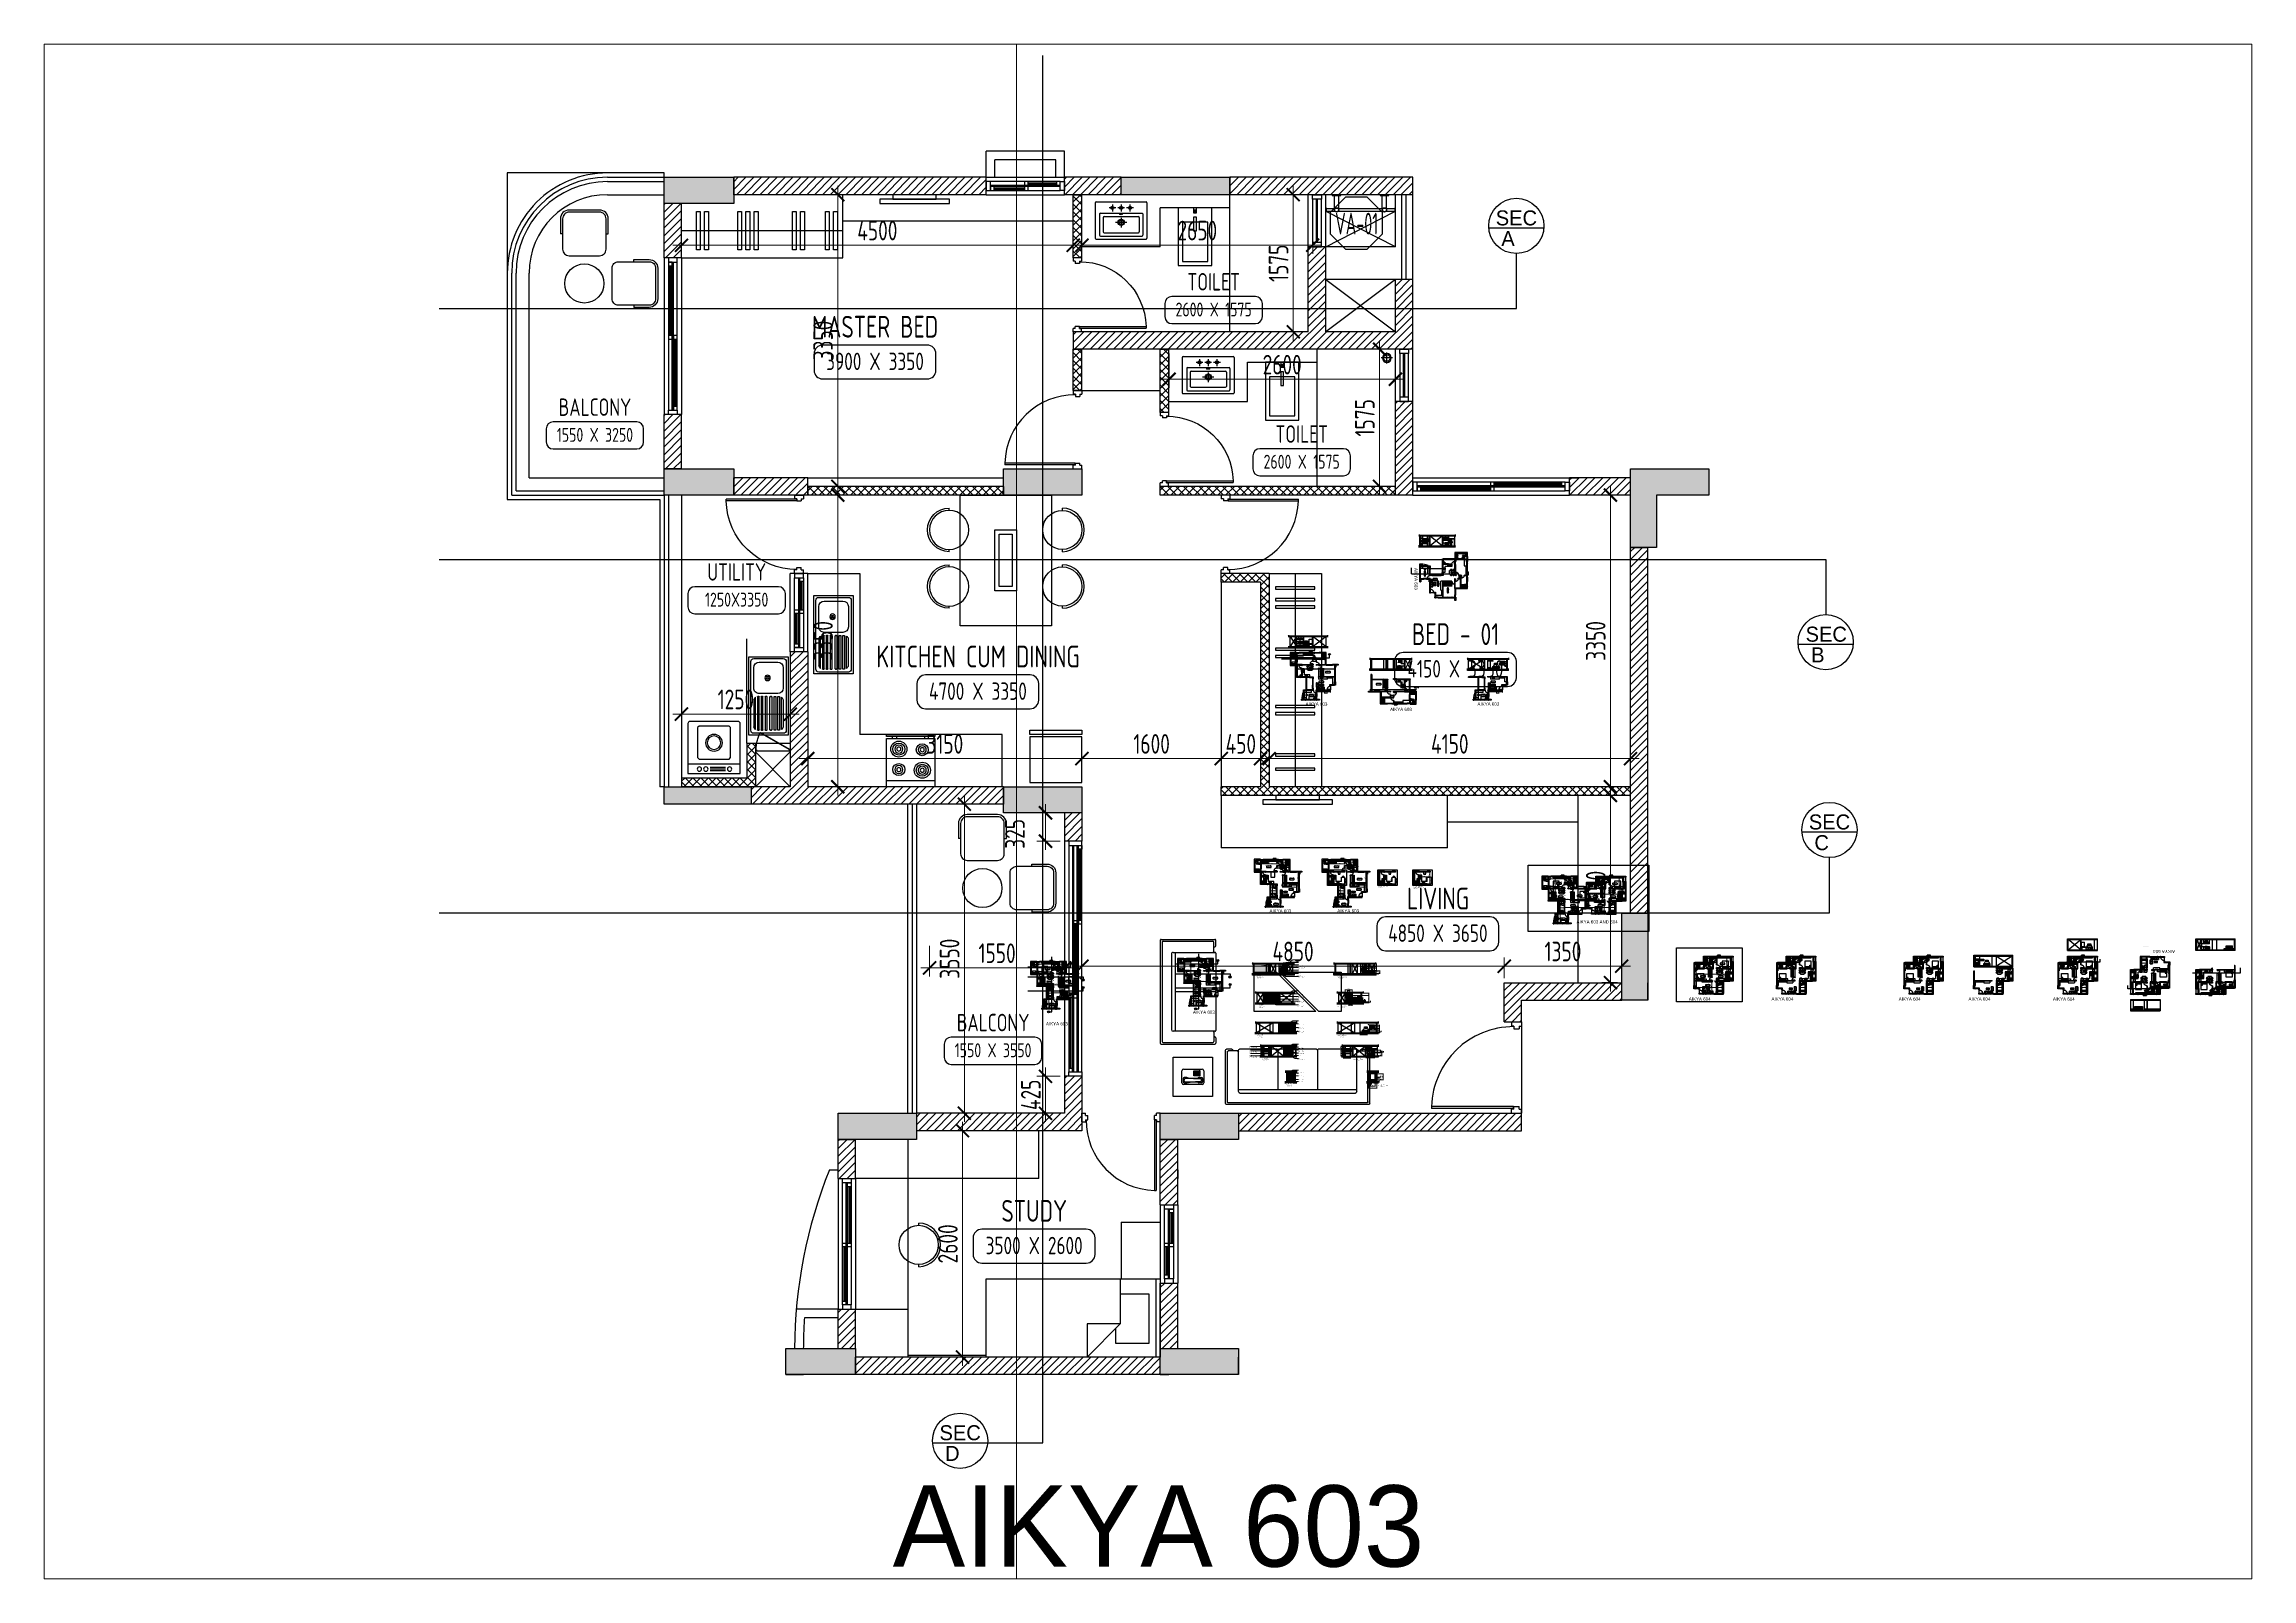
# Paper-space layout 'Layout2' of a CAD drawing. Header units: millimetres. Extents: x 29 to 257, y 20 to 178.
# The model-space entities are those that its viewports show. They can reach past a viewport. Long polylines and large blocks are cut down to what shows.
import ezdxf
from ezdxf.enums import TextEntityAlignment as Align

# ---------------------------------------------------------------- set-up
doc = ezdxf.new("R2010")
doc.units = ezdxf.units.MM
doc.header["$LTSCALE"] = 10
doc.header["$PDMODE"] = 35
doc.header["$PDSIZE"] = 500
doc.linetypes.add('DASHED', pattern=[19.05, 12.7, -6.35])
doc.linetypes.add('HIDDEN', pattern=[9.525, 6.35, -3.175])
for name, color, linetype in [('07--DIM-1', 1, 'Continuous'), ('A--BLOCKWALL-1', 9, 'Continuous'), ('A--BLOCKWALL-2', 2, 'Continuous'), ('A--BLOCKWALL-3', 3, 'Continuous'), ('A--BLOCKWALL-HATCH', 8, 'Continuous'), ('A--CONCRETE-1', 9, 'Continuous'), ('A--CONCRETE-HID', 9, 'HIDDEN'), ('A--DOWN', 34, 'Continuous'), ('A--FIXTURE-0', 8, 'Continuous'), ('A--FURNITURE-0', 253, 'Continuous'), ('A--FURNITURE-1', 9, 'Continuous'), ('A--GLAZING-0', 181, 'Continuous'), ('A--HANDRAIL-1', 9, 'Continuous'), ('A--HATCH-1', 8, 'Continuous'), ('A--SANITARY-0', 253, 'Continuous'), ('A--SHAFT-HIDDEN', 9, 'HIDDEN'), ('A--SPACENUMBER', 2, 'Continuous'), ('A--SPACENUMBER-1', 8, 'Continuous'), ('A--SPACEREF', 3, 'Continuous'), ('A--STELWRK-1', 9, 'Continuous'), ('A--Stucture', 9, 'Continuous'), ('A--TILING-1', 8, 'Continuous'), ('A--WINREF', 7, 'Continuous'), ('A--WINREF-1', 8, 'Continuous'), ('DIMM-1', 1, 'Continuous'), ('Typical floor Column Centre line$0$X-3rd Floor Column$0$A--COL250', 250, 'Continuous'), ('Typical floor Column Centre line$0$X-3rd Floor Column$0$A--CONCRETE-4', 4, 'Continuous')]:
    doc.layers.add(name, color=color, linetype=linetype)
doc.layers.add('A--STELWRK-2', color=2, linetype='Continuous', lineweight=25)
doc.styles.add('ISO', font='isocp2.shx', dxfattribs={"width": 0.8})
doc.dimstyles.new('A-DIM-100', dxfattribs={"dimscale": 100, "dimtxt": 2.25, "dimasz": 1.5, "dimexe": 1, "dimexo": 0.5, "dimgap": 0, "dimtad": 0, "dimdec": 0, "dimzin": 12, "dimdsep": 46, "dimtxsty": 'ISO', "dimblk": 'ARCHTICK', "dimcen": 1, "dimdle": 1, "dimclrd": 8, "dimclre": 8, "dimclrt": 256, "dimadec": 0, "dimazin": 3, "dimtfac": 1, "dimtdec": 0, "dimtmove": 1, "dimatfit": 2, "dimfxl": 1, "dimtvp": 0.75, "dimtolj": 1, "dimtzin": 12, "dimlwd": 18, "dimlwe": 18, "dimarcsym": 0})
pattern_1 = [(45, (72725.64, 0), (-44.90128, 44.90128), [])]
pattern_2 = [(45, (72725.64, 0), (-44.90128, 44.90128), []), (135, (72725.64, 0), (-44.90128, -44.90128), [])]
pattern_3 = [(45, (72725.64, 0), (-44.90128, 44.90128), []), (135, (72725.64, 0), (-44.90128, -44.90128), [])]
pattern_4 = [(45, (103801.735, -23097.9), (-44.90128, 44.90128), [])]
pattern_5 = [(45, (103801.735, -23097.9), (-44.90128, 44.90128), []), (135, (103801.735, -23097.9), (-44.90128, -44.90128), [])]
pattern_6 = [(45, (-75022.715, -24657.525), (-44.90128, 44.90128), [])]
pattern_7 = [(45, (-75022.715, -24657.525), (-44.90128, 44.90128), []), (135, (-75022.715, -24657.525), (-44.90128, -44.90128), [])]
pattern_8 = [(45, (-32543.27, -23780.42), (-44.90128, 44.90128), [])]
pattern_9 = [(45, (-32543.27, -23780.42), (-44.90128, 44.90128), []), (135, (-32543.27, -23780.42), (-44.90128, -44.90128), [])]
pattern_10 = [(45, (-32543.27, -23780.42), (-44.90128, 44.90128), []), (135, (-32543.27, -23780.42), (-44.90128, -44.90128), [])]
pattern_11 = [(45, (-10435.4, 4849.43), (-44.90128, 44.90128), [])]
pattern_12 = [(45, (-10435.4, 4849.43), (-44.90128, 44.90128), []), (135, (-10435.4, 4849.43), (-44.90128, -44.90128), [])]
pattern_13 = [(45, (-10435.4, 4849.43), (-44.90128, 44.90128), []), (135, (-10435.4, 4849.43), (-44.90128, -44.90128), [])]
pattern_14 = [(45, (127700.97, -23097.9), (-44.90128, 44.90128), [])]
pattern_15 = [(45, (127700.97, -23097.9), (-44.90128, 44.90128), []), (135, (127700.97, -23097.9), (-44.90128, -44.90128), [])]
pattern_16 = [(45, (164461, -23097.9), (-44.90128, 44.90128), [])]
pattern_17 = [(45, (164461, -23097.9), (-44.90128, 44.90128), []), (135, (164461, -23097.9), (-44.90128, -44.90128), [])]
pattern_18 = [(45, (184625.85, -23097.9), (-44.90128, 44.90128), [])]
pattern_19 = [(45, (184625.85, -23097.9), (-44.90128, 44.90128), []), (135, (184625.85, -23097.9), (-44.90128, -44.90128), [])]
pattern_20 = [(45, (209018.275, -23097.9), (-44.90128, 44.90128), [])]
pattern_21 = [(45, (209018.275, -23097.9), (-44.90128, 44.90128), []), (135, (209018.275, -23097.9), (-44.90128, -44.90128), [])]
pattern_22 = [(225, (233991.554, -6338.52), (44.90128, -44.90128), [])]
pattern_23 = [(225, (233991.554, -6338.52), (44.90128, -44.90128), []), (315, (233991.554, -6338.52), (44.90128, 44.90128), [])]
pattern_24 = [(225, (252908.29, -6338.52), (44.90128, -44.90128), [])]
pattern_25 = [(225, (252908.29, -6338.52), (44.90128, -44.90128), []), (315, (252908.29, -6338.52), (44.90128, 44.90128), [])]
pattern_26 = [(45, (0, 64618.19), (-44.90128, 44.90128), [])]
pattern_27 = [(45, (0, 64618.19), (-44.90128, 44.90128), []), (135, (0, 64618.19), (-44.90128, -44.90128), [])]
pattern_28 = [(225, (3418.83, 77616.97), (44.90128, -44.90128), [])]
pattern_29 = [(225, (3418.83, 77616.97), (44.90128, -44.90128), []), (315, (3418.83, 77616.97), (44.90128, 44.90128), [])]
pattern_30 = [(45, (49659.603, 64618.19), (-44.90128, 44.90128), [])]
pattern_31 = [(315, (20798.844, 90899.75), (44.90128, 44.90128), [])]
pattern_32 = [(315, (20798.844, 90899.75), (44.90128, 44.90128), []), (45, (20798.844, 90899.75), (-44.90128, 44.90128), [])]
pattern_33 = [(45, (0, -8397.72), (-44.90128, 44.90128), []), (135, (0, -8397.72), (-44.90128, -44.90128), [])]
pattern_34 = [(0, (-33119.783, -17040.59), (23.8125, 47.625), [0, -47.625])]
pattern_35 = [(45, (-47123.285, -23739.76), (-44.90128, 44.90128), []), (135, (-47123.285, -23739.76), (-44.90128, -44.90128), [])]
pattern_36 = [(0, (0, 0), (0, 104.775), [76.2, -28.575]), (90, (0, 0), (-104.775, 6e-15), [76.2, -28.575])]
pattern_37 = [(45, (9143.29, 4849.43), (-44.90128, 44.90128), [])]
pattern_38 = [(45, (9143.29, 4849.43), (-44.90128, 44.90128), []), (135, (9143.29, 4849.43), (-44.90128, -44.90128), [])]
pattern_39 = [(45, (23776.23, 4849.43), (-44.90128, 44.90128), [])]
pattern_40 = [(45, (33844.224, 4849.43), (-44.90128, 44.90128), [])]
pattern_41 = [(45, (33844.224, 4849.43), (-44.90128, 44.90128), []), (135, (33844.224, 4849.43), (-44.90128, -44.90128), [])]

# ---------------------------------------------------------------- blocks, each defined once
blk = doc.blocks.new('SPACE')
at = {"layer": 'A--SPACENUMBER-1'}
blk.add_lwpolyline([(-600, 0), (600, 0, 0.414213562), (700, 100), (700, 288.5, 0.414213562), (600, 388.5), (-600, 388.5, 0.414213562), (-700, 288.5), (-700, 100, 0.414213562), (-600, 0, -0.052514465)], format="xyb", dxfattribs=at)
at = {"layer": 'A--SPACENUMBER', "style": 'ISO', "width": 0.8, "flags": 4}
blk.add_attdef('01', text='', height=250, dxfattribs=at).set_placement((0.455, 202.41), align=Align.MIDDLE)
at = {"layer": 'A--SPACEREF', "style": 'ISO', "width": 0.8, "flags": 4}
blk.add_attdef('S', text='', height=300, dxfattribs=at).set_placement((1.35, 474.975), align=Align.CENTER)
blk = doc.blocks.new('A$C542B73FF')
at = {"layer": 'A--FURNITURE-0'}
for points in [[(-400, 50), (400, 50), (400, 100), (-400, 100)], [(-250, 0), (250, 0), (250, 50), (-250, 50)]]:
    blk.add_lwpolyline(points, close=True, dxfattribs=at)
blk = doc.blocks.new('A$C7FA855F9')
at = {"layer": 'A--FURNITURE-0', "linetype": 'Continuous'}
for p, q in [((900, 2000), (-900, 2000)), ((-900, 2000), (-900, 0)), ((900, 0), (900, 2000)), ((900, 840), (520, 460)), ((520, 840), (900, 840)), ((520, 460), (520, 840)), ((645, 510), (570, 510)), ((645, 130), (645, 510)), ((-900, 460), (520, 460)), ((-645, 460), (-645, 130)), ((-125, 130), (-125, 460)), ((125, 460), (125, 130)), ((-900, 50), (900, 50)), ((-900, 0), (900, 0)), ((-645, 130), (-125, 130)), ((125, 130), (645, 130))]:
    blk.add_line(p, q, dxfattribs=at)
blk = doc.blocks.new('A$C142A61D3')
at = {"linetype": 'Continuous'}
for p, q in [((-2000, -450), (-2000, 450)), ((-2000, 450), (0, 450)), ((-460, 450), (-460, -70)), ((-460, 275), (-130, 275)), ((-130, 275), (-130, -295)), ((-50, 450), (-50, -450)), ((0, 450), (0, -450)), ((-840, -450), (-460, -70)), ((-840, -70), (-840, -450)), ((-460, -70), (-840, -70)), ((-510, -295), (-510, -120)), ((0, -450), (-2000, -450)), ((-130, -295), (-510, -295))]:
    blk.add_line(p, q, dxfattribs=at)
blk = doc.blocks.new('A$C383732B3')
for p, q in [((275, 250), (275, 275)), ((275, -250), (275, -275))]:
    blk.add_line(p, q)
blk.add_lwpolyline([(275, 275), (100, 275, 0.414214), (0, 175), (0, -175, 0.414214), (100, -275), (275, -275)], format="xyb")
blk.add_lwpolyline([(100, -250), (450, -250, 0.414214), (525, -175), (525, 175, 0.414214), (450, 250), (100, 250, 0.414214), (25, 175), (25, -175, 0.414214)], format="xyb", close=True)
blk = doc.blocks.new('A$C59C96D1E')
at = {"linetype": 'Continuous'}
for p, q in [((-2.74, 0), (2.74, 0)), ((-3.49, -9.09), (-3.49, -0.75)), ((-2.75, -0.99), (-2.75, -2.2)), ((-2.75, -8.84), (-2.75, -7.63)), ((2.74, -9.84), (-2.74, -9.84)), ((-2.26, -1.48), (-2.26, -8.35)), ((-0.79, -0.49), (-2.25, -0.49)), ((-0.79, -9.34), (-2.25, -9.34)), ((-1.76, -0.98), (-1.28, -0.98)), ((-1.76, -8.85), (-1.28, -8.85)), ((-0.78, -8.35), (-0.78, -1.48)), ((-0.29, -2.2), (-0.29, -0.99)), ((-0.29, -7.63), (-0.29, -8.84)), ((3.49, -0.75), (3.49, -9.09))]:
    blk.add_line(p, q, dxfattribs=at)
for points in [[(0.45, -5.87), (0.45, -5.37), (0.95, -5.37), (0.95, -5.87)], [(0.45, -6.47), (0.45, -5.97), (0.95, -5.97), (0.95, -6.47)], [(0.45, -7.06), (0.45, -6.56), (0.95, -6.56), (0.95, -7.06)], [(0.45, -7.66), (0.45, -7.16), (0.95, -7.16), (0.95, -7.66)], [(0.45, -8.26), (0.95, -8.26), (0.95, -7.76), (0.45, -7.76)], [(1.05, -5.87), (1.05, -5.37), (1.55, -5.37), (1.55, -5.87)], [(1.05, -6.47), (1.05, -5.97), (1.55, -5.97), (1.55, -6.47)], [(1.05, -7.06), (1.05, -6.56), (1.55, -6.56), (1.55, -7.06)], [(1.05, -7.66), (1.05, -7.16), (1.55, -7.16), (1.55, -7.66)], [(1.05, -8.26), (1.55, -8.26), (1.55, -7.76), (1.05, -7.76)], [(1.64, -5.87), (1.64, -5.37), (2.14, -5.37), (2.14, -5.87)], [(1.64, -6.47), (1.64, -5.97), (2.14, -5.97), (2.14, -6.47)], [(1.64, -7.06), (1.64, -6.56), (2.14, -6.56), (2.14, -7.06)], [(1.64, -7.66), (1.64, -7.16), (2.14, -7.16), (2.14, -7.66)], [(1.64, -8.26), (2.14, -8.26), (2.14, -7.76), (1.64, -7.76)], [(2.24, -5.87), (2.24, -5.37), (2.74, -5.37), (2.74, -5.87)], [(2.24, -6.47), (2.24, -5.97), (2.74, -5.97), (2.74, -6.47)], [(2.24, -7.06), (2.24, -6.56), (2.74, -6.56), (2.74, -7.06)], [(2.24, -7.66), (2.24, -7.16), (2.74, -7.16), (2.74, -7.66)], [(2.24, -8.26), (2.74, -8.26), (2.74, -7.76), (2.24, -7.76)]]:
    blk.add_lwpolyline(points, close=True)
for centre, radius, start, end in [((-2.74, -0.75), 0.75, 90, 180), ((2.74, -0.75), 0.75, 0, 90), ((-2.74, -9.09), 0.75, 180, 270), ((-2.25, -0.99), 0.5, 90, 180), ((-2.25, -2.2), 0.5, 180, 270), ((-2.25, -7.63), 0.5, 90, 180), ((-2.25, -8.84), 0.5, 180, 270), ((-1.76, -1.48), 0.5, 90, 180), ((-1.76, -8.35), 0.5, 180, 270), ((-1.28, -1.48), 0.5, 0, 90), ((-1.28, -8.35), 0.5, 270, 0), ((-0.79, -0.99), 0.5, 0, 90), ((-0.79, -2.2), 0.5, 270, 0), ((-0.79, -7.63), 0.5, 0, 90), ((-0.79, -8.84), 0.5, 270, 0), ((2.74, -9.09), 0.75, 270, 0)]:
    blk.add_arc(centre, radius, start, end, dxfattribs=at)
for centre, start, end in [((-30.22, -7.51), 358.27997, 10.89187), ((27.18, -7.51), 169.10813, 181.72003)]:
    blk.add_arc(centre, 27.97, start, end)
blk = doc.blocks.new('A$C6B576318')
at = {"layer": 'A--FURNITURE-0'}
for p, q in [((-975, 13), (-975, 736)), ((-888, 749), (-963, 749)), ((-950, 38), (-950, 711)), ((-813, 724), (-938, 724)), ((-875, 724), (-875, 736)), ((-800, 711), (-800, 736)), ((-800, 175), (-800, 711)), ((-788, 749), (-279, 749)), ((-267, 736), (-267, 200)), ((-254, 749), (254, 749)), ((267, 736), (267, 200)), ((279, 749), (788, 749)), ((800, 711), (800, 736)), ((800, 175), (800, 711)), ((813, 724), (938, 724)), ((875, 724), (875, 736)), ((888, 749), (963, 749)), ((950, 38), (950, 711)), ((975, 13), (975, 736)), ((-963, 0), (963, 0)), ((-938, 25), (938, 25)), ((-800, 200), (800, 200)), ((-775, 150), (775, 150))]:
    blk.add_line(p, q, dxfattribs=at)
for centre, radius, start, end in [((-963, 736), 12.5, 90, 180), ((-938, 711), 12.5, 90, 180), ((-888, 736), 12.5, 0, 90), ((-813, 711), 12.5, 0, 90), ((-788, 736), 12.5, 90, 180), ((-279, 736), 12.5, 0, 90), ((-254, 736), 12.5, 90, 180), ((254, 736), 12.5, 0, 90), ((279, 736), 12.5, 90, 180), ((788, 736), 12.5, 0, 90), ((813, 711), 12.5, 90, 180), ((888, 736), 12.5, 90, 180), ((938, 711), 12.5, 0, 90), ((963, 736), 12.5, 0, 90), ((-963, 13), 12.5, 180, 270), ((-938, 38), 12.5, 180, 270), ((-775, 175), 25, 180, 270), ((775, 175), 25, 270, 0), ((938, 38), 12.5, 270, 0), ((963, 13), 12.5, 270, 0)]:
    blk.add_arc(centre, radius, start, end, dxfattribs=at)
blk = doc.blocks.new('A$C64853205')
at = {"layer": 'A--FURNITURE-0'}
for p, q in [((-708, 13), (-708, 736)), ((-621, 749), (-696, 749)), ((-683, 38), (-683, 711)), ((-546, 724), (-671, 724)), ((-608, 724), (-608, 736)), ((-533, 711), (-533, 736)), ((-533, 175), (-533, 711)), ((-521, 749), (-12, 749)), ((0, 736), (0, 200)), ((13, 749), (521, 749)), ((533, 736), (533, 175)), ((546, 724), (671, 724)), ((608, 724), (608, 736)), ((621, 749), (696, 749)), ((683, 38), (683, 711)), ((708, 13), (708, 736)), ((-696, 0), (696, 0)), ((-671, 25), (671, 25)), ((-533, 200), (533, 200)), ((-508, 150), (508, 150))]:
    blk.add_line(p, q, dxfattribs=at)
for centre, radius, start, end in [((-696, 736), 12.5, 90, 180), ((-671, 711), 12.5, 90, 180), ((-621, 736), 12.5, 0, 90), ((-546, 711), 12.5, 0, 90), ((-521, 736), 12.5, 90, 180), ((-12, 736), 12.5, 0, 90), ((13, 736), 12.5, 90, 180), ((521, 736), 12.5, 0, 90), ((546, 711), 12.5, 90, 180), ((621, 736), 12.5, 90, 180), ((671, 711), 12.5, 0, 90), ((696, 736), 12.5, 0, 90), ((-696, 13), 12.5, 180, 270), ((-671, 38), 12.5, 180, 270), ((-508, 175), 25, 180, 270), ((508, 175), 25, 270, 0), ((671, 38), 12.5, 270, 0), ((696, 13), 12.5, 270, 0)]:
    blk.add_arc(centre, radius, start, end, dxfattribs=at)
blk = doc.blocks.new('A$C337B3EF4')
for p, q in [((0, 225), (0, 250)), ((0, -250), (0, -225))]:
    blk.add_line(p, q)
blk.add_circle((0, 0), 225)
blk.add_arc((0, 0), 250, 270, 90)
blk = doc.blocks.new('A$C666E5324')
at = {"layer": 'A--FURNITURE-0'}
for points in [[(0, -525), (-1500, -525), (-1500, 525), (0, 525)], [(-400, -125), (-1100, -125), (-1100, 125), (-400, 125)], [(-450, -75), (-1050, -75), (-1050, 75), (-450, 75)]]:
    blk.add_lwpolyline(points, close=True, dxfattribs=at)
at = {"layer": 'A--FURNITURE-0', "xscale": -1, "rotation": 270.000000000004}
for p in [(-1050, 650), (-400, 650)]:
    blk.add_blockref('A$C337B3EF4', p, dxfattribs=at)
at = {"layer": 'A--FURNITURE-0', "rotation": 270.000000000004}
for p in [(-1050, -650), (-400, -650)]:
    blk.add_blockref('A$C337B3EF4', p, dxfattribs=at)
blk = doc.blocks.new('A$C722A6C0C')
at = {"layer": 'A--DOWN'}
for p, q in [((0, -1450), (0, -50)), ((43, -1450), (43, -50)), ((57, -1450), (57, -93)), ((100, -50), (100, -1450))]:
    blk.add_line(p, q, dxfattribs=at)
for points in [[(100, -50), (0, -50), (0, 0), (100, 0)], [(100, -93), (57, -93), (57, -50), (100, -50)], [(43, -784), (0, -784), (0, -741), (43, -741)], [(100, -784), (57, -784), (57, -741), (100, -741)], [(43, -1450), (0, -1450), (0, -1407), (43, -1407)], [(100, -1450), (0, -1450), (0, -1500), (100, -1500)]]:
    blk.add_lwpolyline(points, close=True, dxfattribs=at)
at = {"layer": 'A--GLAZING-0'}
for p, q in [((72, -93), (72, -741)), ((86, -93), (86, -741)), ((14, -784), (14, -1407)), ((28, -784), (28, -1407))]:
    blk.add_line(p, q, dxfattribs=at)
blk = doc.blocks.new('A$C1CBF2325')
at = {"layer": 'A--DOWN'}
for p, q in [((100, 0), (0, 0)), ((0, 0), (0, -42)), ((100, 0), (100, -42)), ((25, -42), (0, -42)), ((25, -42), (25, -67)), ((75, -67), (25, -67)), ((75, -42), (75, -67)), ((75, -42), (100, -42)), ((79, -46), (79, -67)), ((79, -46), (886, -46)), ((79, -67), (886, -67)), ((886, -67), (886, -46)), ((25, -858), (0, -858)), ((0, -900), (0, -858)), ((75, -833), (25, -833)), ((25, -858), (25, -833)), ((75, -858), (75, -833)), ((75, -858), (100, -858)), ((100, -900), (100, -858)), ((100, -900), (0, -900))]:
    blk.add_line(p, q, dxfattribs=at)
at = {"layer": 'A--DOWN', "color": 8, "linetype": 'DASHED', "ltscale": 0.005}
blk.add_arc((79, -46), 807, 269.7319, 358.5291, dxfattribs=at)
blk = doc.blocks.new('A$C030B2EE2')
at = {"layer": 'A--DOWN'}
for p, q in [((-100, 1150), (-100, 50)), ((-57, 1150), (-57, 50)), ((-43, 1150), (-43, 93)), ((0, 50), (0, 1150))]:
    blk.add_line(p, q, dxfattribs=at)
for points in [[(0, 1150), (-100, 1150), (-100, 1200), (0, 1200)], [(-57, 1150), (-100, 1150), (-100, 1107), (-57, 1107)], [(-57, 634), (-100, 634), (-100, 591), (-57, 591)], [(0, 634), (-43, 634), (-43, 591), (0, 591)], [(0, 50), (-100, 50), (-100, 0), (0, 0)], [(0, 93), (-43, 93), (-43, 50), (0, 50)]]:
    blk.add_lwpolyline(points, close=True, dxfattribs=at)
at = {"layer": 'A--GLAZING-0'}
for p, q in [((-86, 634), (-86, 1107)), ((-72, 634), (-72, 1107)), ((-28, 93), (-28, 591)), ((-14, 93), (-14, 591))]:
    blk.add_line(p, q, dxfattribs=at)
blk = doc.blocks.new('A$C35654C4B')
at = {"layer": 'A--BLOCKWALL-1'}
for p, q in [((-900, 200), (0, 200)), ((-900, 0), (0, 0))]:
    blk.add_line(p, q, dxfattribs=at)
at = {"layer": 'A--DOWN'}
for p, q in [((-50, 150), (-850, 150)), ((-50, 107), (-850, 107)), ((-850, 50), (-50, 50)), ((-50, 93), (-807, 93))]:
    blk.add_line(p, q, dxfattribs=at)
for points in [[(-850, 50), (-850, 150), (-900, 150), (-900, 50)], [(-807, 50), (-807, 93), (-850, 93), (-850, 50)], [(-416, 107), (-416, 150), (-459, 150), (-459, 107)], [(-416, 50), (-416, 93), (-459, 93), (-459, 50)], [(-50, 107), (-50, 150), (-93, 150), (-93, 107)], [(-50, 50), (-50, 150), (0, 150), (0, 50)]]:
    blk.add_lwpolyline(points, close=True, dxfattribs=at)
at = {"layer": 'A--GLAZING-0'}
for p, q in [((-807, 78), (-459, 78)), ((-807, 64), (-459, 64)), ((-416, 136), (-93, 136)), ((-416, 122), (-93, 122))]:
    blk.add_line(p, q, dxfattribs=at)
blk = doc.blocks.new('A$C34D21E7E')
at = {"layer": 'A--DOWN'}
for p, q in [((-150, 2450), (-150, -150)), ((-110, 2450), (-110, -150)), ((-95, 2450), (-95, -150)), ((-55, -150), (-55, 2450)), ((-40, -150), (-40, 2450)), ((0, -150), (0, 2450))]:
    blk.add_line(p, q, dxfattribs=at)
for points in [[(-150, 2450), (0, 2450), (0, 2500), (-150, 2500)], [(-40, 2450), (0, 2450), (0, 2410), (-40, 2410)], [(-95, 1590), (-55, 1590), (-55, 1550), (-95, 1550)], [(-40, 1550), (0, 1550), (0, 1590), (-40, 1590)], [(-150, 740), (-110, 740), (-110, 700), (-150, 700)], [(-95, 700), (-55, 700), (-55, 740), (-95, 740)], [(-150, -150), (-110, -150), (-110, -110), (-150, -110)], [(-150, -150), (0, -150), (0, -200), (-150, -200)]]:
    blk.add_lwpolyline(points, close=True, dxfattribs=at)
at = {"layer": 'A--GLAZING-0'}
for p, q in [((-25, 1590), (-25, 2410)), ((-15, 1590), (-15, 2410)), ((-80, 740), (-80, 1550)), ((-70, 740), (-70, 1550)), ((-135, -110), (-135, 700)), ((-125, -110), (-125, 700))]:
    blk.add_line(p, q, dxfattribs=at)
blk = doc.blocks.new('A$C68464E93')
at = {"layer": 'A--BLOCKWALL-1'}
for p, q in [((600, 200), (0, 200)), ((600, 0), (0, 0))]:
    blk.add_line(p, q, dxfattribs=at)
at = {"layer": 'A--DOWN'}
for p, q in [((50, 150), (550, 150)), ((550, 50), (50, 50))]:
    blk.add_line(p, q, dxfattribs=at)
for points in [[(50, 50), (50, 150), (0, 150), (0, 50), (50, 50)], [(550, 50), (550, 150), (600, 150), (600, 50), (550, 50)]]:
    blk.add_lwpolyline(points, dxfattribs=at)
at = {"layer": 'A--GLAZING-0'}
for p, q in [((550, 107), (50, 107)), ((550, 93), (50, 93))]:
    blk.add_line(p, q, dxfattribs=at)
blk = doc.blocks.new('A$C76363F86-flat-10')
at = {"layer": 'A--SANITARY-0'}
for points in [[(0, -0.193), (0, 0.193), (-0.663, 0.193), (-0.663, -0.193)], [(-0.167, -0.146), (-0.167, 0.146), (-0.616, 0.146), (-0.616, -0.146)], [(-0.108, -0.017), (-0.108, 0.017), (-0.266, 0.017), (-0.266, -0.017)], [(0, -0.017), (0, 0.017), (-0.057, 0.017), (-0.057, -0.017)], [(-0.027, -0.009), (-0.027, 0.008), (-0.05, 0.008), (-0.05, -0.009)]]:
    blk.add_lwpolyline(points, close=True, dxfattribs=at)
blk = doc.blocks.new('A$C302618AE')
at = {"layer": 'A--SANITARY-0'}
for p, q in [((-287, 0), (287, 0)), ((-297, -10), (-297, -416)), ((-247, -138), (-247, -383)), ((-237, -128), (240, -128)), ((-206, -178), (-206, -343)), ((-196, -168), (199, -168)), ((-60, -67), (-138, -67)), ((-100, -30), (-100, -110)), ((65, -236), (-65, -236)), ((40, -67), (-38, -67)), ((0, -183), (0, -295)), ((1, -30), (1, -110)), ((141, -67), (63, -67)), ((101, -30), (101, -110)), ((209, -178), (209, -343)), ((250, -138), (250, -383)), ((297, -10), (297, -416)), ((-287, -426), (287, -426)), ((-237, -393), (240, -393)), ((-196, -353), (199, -353))]:
    blk.add_line(p, q, dxfattribs=at)
for centre, radius in [((-100, -67), 17.8), ((1, -235), 36.3), ((1, -235), 25), ((1, -67), 17.8), ((101, -67), 17.8)]:
    blk.add_circle(centre, radius, dxfattribs=at)
for centre, start, end in [((-287, -10), 90, 180), ((-237, -138), 90, 180), ((-196, -178), 90, 180), ((199, -178), 0, 90), ((240, -138), 0, 90), ((287, -10), 0, 90), ((-287, -416), 180, 270), ((-237, -383), 180, 270), ((-196, -343), 180, 270), ((199, -343), 270, 0), ((240, -383), 270, 0), ((287, -416), 270, 0)]:
    blk.add_arc(centre, 10, start, end, dxfattribs=at)
blk.add_ellipse((0, -141), major_axis=(17.6, 0), ratio=0.318204, dxfattribs=at)
blk = doc.blocks.new('A$C704305AF')
at = {"layer": 'A--SANITARY-0'}
for p, q in [((0, 0.064), (0, -0.064)), ((0.064, 0), (-0.064, 0))]:
    blk.add_line(p, q, dxfattribs=at)
for major_axis, start_param, end_param in [((0, 0.0508), 3.141593, 9.424778), ((0, 0.0381), 6.283185307145827, 12.56637061432541)]:
    blk.add_ellipse((0, 0), major_axis=major_axis, ratio=1, start_param=start_param, end_param=end_param, dxfattribs=at)
blk = doc.blocks.new('A$C613641B0')
at = {"layer": 'A--BLOCKWALL-1'}
for p, q in [((0, 0), (-1800, 0)), ((0, -200), (-1800, -200))]:
    blk.add_line(p, q, dxfattribs=at)
at = {"layer": 'A--DOWN'}
for p, q in [((-50, -50), (-1750, -50)), ((-1750, -93), (-93, -93)), ((-1750, -107), (-50, -107)), ((-1750, -150), (-50, -150))]:
    blk.add_line(p, q, dxfattribs=at)
for points in [[(-1750, -50), (-1750, -150), (-1800, -150), (-1800, -50)], [(-1750, -107), (-1750, -150), (-1707, -150), (-1707, -107)], [(-934, -50), (-934, -93), (-891, -93), (-891, -50)], [(-934, -107), (-934, -150), (-891, -150), (-891, -107)], [(-93, -50), (-93, -93), (-50, -93), (-50, -50)], [(-50, -50), (-50, -150), (0, -150), (0, -50)]]:
    blk.add_lwpolyline(points, close=True, dxfattribs=at)
at = {"layer": 'A--GLAZING-0'}
for p, q in [((-934, -122), (-1707, -122)), ((-934, -136), (-1707, -136)), ((-93, -64), (-891, -64)), ((-93, -78), (-891, -78))]:
    blk.add_line(p, q, dxfattribs=at)
blk = doc.blocks.new('A$C06896976')
at = {"layer": 'A--FIXTURE-0'}
for p, q in [((0, 0.6), (-0.6, 0.6)), ((-0.6, 0.6), (-0.6, 0)), ((-0.525, 0.6), (-0.525, 0)), ((0, 0), (0, 0.6)), ((0, 0.525), (0.025, 0.525)), ((0.05, 0.6), (0.025, 0.6)), ((0.025, 0.6), (0.025, 0)), ((0.05, 0), (0.05, 0.6)), ((0.025, 0.475), (0, 0.475)), ((-0.6, 0), (0, 0)), ((0.025, 0.125), (0, 0.125)), ((0, 0.075), (0.025, 0.075)), ((0.025, 0), (0.05, 0))]:
    blk.add_line(p, q, dxfattribs=at)
for centre, major_axis, start_param, end_param in [((-0.394, 0.446), (0.0707, 0.0707), 0.785398, 7.068583), ((-0.394, 0.446), (0.053, 0.053), 0.785398, 7.068583), ((-0.139, 0.446), (-0.053, 0.053), -0.785398, 5.497787), ((-0.394, 0.446), (0.0354, 0.0354), 0.785398, 7.068583), ((-0.394, 0.446), (0.0177, 0.0177), 0.785398, 7.068583), ((-0.131, 0.154), (-0.0707, -0.0707), 0.785398, 7.068583), ((-0.139, 0.446), (-0.0354, 0.0354), -0.785398, 5.497787), ((-0.139, 0.446), (0.0177, 0.0177), 0.785398, 7.068583), ((-0.386, 0.154), (0.053, -0.053), -0.785398, 5.497787), ((-0.386, 0.154), (0.0354, -0.0354), -0.785398, 5.497787), ((-0.386, 0.154), (-0.0177, -0.0177), 0.785398, 7.068583), ((-0.131, 0.154), (-0.053, -0.053), 0.785398, 7.068583), ((-0.131, 0.154), (-0.0354, -0.0354), 0.785398, 7.068583), ((-0.131, 0.154), (-0.0177, -0.0177), 0.785398, 7.068583)]:
    blk.add_ellipse(centre, major_axis=major_axis, ratio=1, start_param=start_param, end_param=end_param, dxfattribs=at)
blk = doc.blocks.new('A$C321E12B3')
at = {"layer": 'A--SANITARY-0', "ltscale": 5}
for p, q in [((-0.9, 0.45), (0, 0.45)), ((-0.9, 0), (-0.9, 0.45)), ((-0.879, 0.055), (-0.879, 0.395)), ((-0.845, 0.429), (-0.055, 0.429)), ((-0.837, 0.118), (-0.837, 0.332)), ((-0.774, 0.395), (-0.54, 0.395)), ((-0.477, 0.332), (-0.477, 0.118)), ((-0.443, 0.335), (-0.443, 0.348)), ((-0.443, 0.293), (-0.443, 0.306)), ((-0.443, 0.246), (-0.443, 0.259)), ((-0.439, 0.352), (-0.059, 0.352)), ((-0.059, 0.331), (-0.439, 0.331)), ((-0.439, 0.31), (-0.059, 0.31)), ((-0.059, 0.289), (-0.439, 0.289)), ((-0.439, 0.263), (-0.059, 0.263)), ((-0.063, 0.373), (-0.435, 0.373)), ((-0.404, 0.394), (-0.094, 0.394)), ((-0.055, 0.348), (-0.055, 0.335)), ((-0.055, 0.306), (-0.055, 0.293)), ((-0.055, 0.259), (-0.055, 0.246)), ((-0.021, 0.395), (-0.021, 0.055)), ((0, 0.45), (0, 0)), ((0, 0), (-0.9, 0)), ((-0.055, 0.021), (-0.845, 0.021)), ((-0.54, 0.055), (-0.774, 0.055)), ((-0.443, 0.204), (-0.443, 0.191)), ((-0.443, 0.157), (-0.443, 0.144)), ((-0.443, 0.115), (-0.443, 0.102)), ((-0.059, 0.242), (-0.439, 0.242)), ((-0.059, 0.208), (-0.439, 0.208)), ((-0.439, 0.187), (-0.059, 0.187)), ((-0.059, 0.161), (-0.439, 0.161)), ((-0.439, 0.14), (-0.059, 0.14)), ((-0.059, 0.119), (-0.439, 0.119)), ((-0.439, 0.098), (-0.059, 0.098)), ((-0.063, 0.077), (-0.435, 0.077)), ((-0.404, 0.056), (-0.094, 0.056)), ((-0.055, 0.191), (-0.055, 0.204)), ((-0.055, 0.144), (-0.055, 0.157)), ((-0.055, 0.102), (-0.055, 0.115))]:
    blk.add_line(p, q, dxfattribs=at)
at = {"layer": 'A--SANITARY-0'}
blk.add_line((-0.9, 0.45), (0, 0.45), dxfattribs=at)
at = {"layer": 'A--SANITARY-0', "ltscale": 5, "extrusion": (0, 0, -1)}
for centre, major_axis, start_param, end_param in [((-0.845, 0.395), (-0.0238, 0.0238), 5.497787, 7.068583), ((-0.774, 0.332), (0.0446, 0.0446), 3.926991, 5.497787), ((-0.54, 0.332), (0.0446, 0.0446), -0.785398, 0.785398), ((-0.439, 0.348), (0.00297, 0.00297), 3.926991, 5.497787), ((-0.439, 0.335), (-0.00297, 0.00297), 3.926991, 5.497787), ((-0.439, 0.306), (-0.00297, 0.00297), 5.497787, 7.068583), ((-0.439, 0.293), (-0.00297, 0.00297), 3.926991, 5.497787), ((-0.393, 0.345), (-0.0357, 0.0357), 6.090163, 6.844508), ((-0.105, 0.345), (-0.0357, 0.0357), 1.009473, 1.763819), ((-0.059, 0.348), (0.00297, 0.00297), -0.785398, 0.785398), ((-0.059, 0.335), (-0.00297, 0.00297), 2.356194, 3.926991), ((-0.059, 0.306), (0.00297, 0.00297), -0.785398, 0.785398), ((-0.059, 0.293), (-0.00297, 0.00297), 2.356194, 3.926991), ((-0.055, 0.395), (-0.0238, 0.0238), 0.785398, 2.356194), ((-0.845, 0.055), (0.0238, 0.0238), 2.356194, 3.926991), ((-0.774, 0.118), (-0.0446, 0.0446), 3.926991, 5.497787), ((-0.657, 0.214), (0.0223, 0.0223), 0.785398, 7.068583), ((-0.657, 0.214), (0.0112, 0.0112), 0.785398, 7.068583), ((-0.657, 0.214), (0.00743, 0.00743), 0.785398, 7.068583), ((-0.54, 0.118), (-0.0446, 0.0446), 2.356194, 3.926991), ((-0.439, 0.204), (0.00297, 0.00297), 3.926991, 5.497787), ((-0.439, 0.191), (-0.00297, 0.00297), 3.926991, 5.497787), ((-0.439, 0.157), (0.00297, 0.00297), 3.926991, 5.497787), ((-0.439, 0.144), (0.00297, 0.00297), 2.356194, 3.926991), ((-0.439, 0.115), (0.00297, 0.00297), 3.926991, 5.497787), ((-0.439, 0.102), (0.00297, 0.00297), 2.356194, 3.926991), ((-0.393, 0.105), (-0.0357, 0.0357), 4.151066, 4.905412), ((-0.105, 0.105), (-0.0357, 0.0357), 2.94857, 3.702916), ((-0.059, 0.204), (0.00297, 0.00297), -0.785398, 0.785398), ((-0.059, 0.191), (-0.00297, 0.00297), 2.356194, 3.926991), ((-0.059, 0.157), (0.00297, 0.00297), -0.785398, 0.785398), ((-0.059, 0.144), (-0.00297, 0.00297), 2.356194, 3.926991), ((-0.059, 0.115), (0.00297, 0.00297), -0.785398, 0.785398), ((-0.059, 0.102), (-0.00297, 0.00297), 2.356194, 3.926991), ((-0.055, 0.055), (-0.0238, 0.0238), 2.356194, 3.926991)]:
    blk.add_ellipse(centre, major_axis=major_axis, ratio=1, start_param=start_param, end_param=end_param, dxfattribs=at)
at = {"layer": 'A--SANITARY-0', "ltscale": 5}
for centre, major_axis, start_param, end_param in [((-0.439, 0.259), (-0.00297, -0.00297), 3.926991, 5.497787), ((-0.059, 0.259), (-0.00297, -0.00297), 2.356194, 3.926991), ((-0.439, 0.246), (0.00297, -0.00297), 3.926991, 5.497787), ((-0.059, 0.246), (0.00297, -0.00297), -0.785398, 0.785398)]:
    blk.add_ellipse(centre, major_axis=major_axis, ratio=1, start_param=start_param, end_param=end_param, dxfattribs=at)
blk = doc.blocks.new('A$C47D60FF3')
at = {"layer": 'A--FIXTURE-0'}
blk.add_lwpolyline([(-0.075, 0.6), (-0.075, 0), (-0.6, 0), (-0.6, 0.6)], close=True, dxfattribs=at)
blk.add_lwpolyline([(-0.05, 0.6), (-0.05, 0), (0, 0), (0, 0.6), (-0.05, 0.6)], dxfattribs=at)
blk = doc.blocks.new('A$C2D7D56F7')
at = {"layer": 'A--FIXTURE-0'}
for p, q in [((-0.3, -0.113), (0.3, -0.113)), ((-0.044, -0.037), (0.131, -0.037)), ((-0.044, -0.056), (0.131, -0.056)), ((-0.044, -0.074), (0.131, -0.074))]:
    blk.add_line(p, q, dxfattribs=at)
blk.add_lwpolyline([(0.3, -0.575, -0.414214), (0.275, -0.6), (-0.275, -0.6, -0.414214), (-0.3, -0.575), (-0.3, 0), (0.3, 0)], format="xyb", close=True, dxfattribs=at)
blk.add_lwpolyline([(-0.173, -0.168), (0.173, -0.168), (0.189, -0.184), (0.189, -0.531), (0.173, -0.546), (-0.173, -0.546), (-0.189, -0.531), (-0.189, -0.184)], close=True, dxfattribs=at)
for centre, radius in [((-0.169, -0.052), 0.025), ((-0.095, -0.052), 0.025), ((0.178, -0.052), 0.025), ((-0.001, -0.355), 0.0964), ((-0.001, -0.355), 0.0776)]:
    blk.add_circle(centre, radius, dxfattribs=at)
blk = doc.blocks.new('AL-OP')
at = {"layer": 'A--WINREF-1'}
blk.add_lwpolyline([(-124, 300), (-300, 124), (-300, -124), (-124, -300), (124, -300), (300, -124), (300, 124), (124, 300)], close=True, dxfattribs=at)
at = {"layer": 'A--WINREF', "style": 'ISO', "width": 0.6}
blk.add_attdef('AL-OP', text='', height=250, dxfattribs=at).set_placement((3, -5), align=Align.MIDDLE)
blk = doc.blocks.new('A$C3A434446')
at = {"layer": 'A--STELWRK-1', "color": 1}
for p, q in [((110, 939), (110, 1089)), ((160, 939), (160, 1089)), ((660, 939), (660, 1089)), ((710, 939), (710, 1089)), ((15, 939), (115, 939)), ((15, 909), (115, 909)), ((155, 939), (665, 939)), ((155, 909), (665, 909)), ((705, 939), (805, 939)), ((705, 909), (805, 909))]:
    blk.add_line(p, q, dxfattribs=at)
at = {"layer": 'A--STELWRK-1'}
for points in [[(85, 1099), (85, 1089), (185, 1089), (185, 1099)], [(635, 1099), (635, 1089), (735, 1089), (735, 1099)], [(15, 899), (10, 899), (10, 949), (15, 949)], [(805, 899), (810, 899), (810, 949), (805, 949)]]:
    blk.add_lwpolyline(points, close=True, dxfattribs=at)
at = {"layer": 'A--STELWRK-2'}
for centre, radius in [((135, 924), 25), ((135, 924), 22), ((685, 924), 25), ((685, 924), 22)]:
    blk.add_circle(centre, radius, dxfattribs=at)
blk = doc.blocks.new('A$C6931329F')
at = {"layer": 'A--BLOCKWALL-1'}
for p, q in [((0, 900), (0, 0)), ((200, 900), (200, 0))]:
    blk.add_line(p, q, dxfattribs=at)
at = {"layer": 'A--DOWN'}
for p, q in [((50, 50), (50, 850)), ((150, 850), (150, 50))]:
    blk.add_line(p, q, dxfattribs=at)
for points in [[(150, 850), (50, 850), (50, 900), (150, 900), (150, 850)], [(150, 50), (50, 50), (50, 0), (150, 0), (150, 50)]]:
    blk.add_lwpolyline(points, dxfattribs=at)
at = {"layer": 'A--GLAZING-0'}
for p, q in [((93, 850), (93, 50)), ((107, 850), (107, 50))]:
    blk.add_line(p, q, dxfattribs=at)
blk = doc.blocks.new('A$C4DFF75E1')
at = {"layer": 'A--DOWN'}
for p, q in [((9, 25), (0, 25)), ((0, 25), (0, 0)), ((0, 0), (12, 0)), ((9, 15, 0), (9, 25, 0)), ((12, 15, 0), (9, 15, 0)), ((12, 15, 0), (12, 0, 0)), ((12, 15, 0), (12, 0, 0)), ((12, 0), (12, 15)), ((438, 15, 0), (438, 0, 0)), ((438, 15, 0), (438, 0, 0)), ((438, 15, 0), (441, 15, 0)), ((438, 0), (438, 15)), ((450, 0), (438, 0)), ((441, 15, 0), (441, 25, 0)), ((441, 25), (450, 25)), ((450, 25), (450, 0))]:
    blk.add_line(p, q, dxfattribs=at)
blk.add_lwpolyline([(14, 18), (388, 234), (385, 240), (11, 24)], close=True, dxfattribs=at)
blk.add_circle((10, 24, 0), 0.781, dxfattribs=at)
at = {"layer": 'A--DOWN', "color": 8, "linetype": 'DASHED', "ltscale": 0.003}
blk.add_arc((-37, 15, 0), 478, 0, 27.2936, dxfattribs=at)
blk = doc.blocks.new('_ArchTick')
at = {"color": 0, "const_width": 0.15}
blk.add_lwpolyline([(-0.5, -0.5), (0.5, 0.5)], dxfattribs=at)
blk = doc.blocks.new('*D50')
at = {"layer": '07--DIM-1', "color": 8, "lineweight": 18}
for p, q in [((78726, 10250), (78476, 10250)), ((78576, 6800), (78576, 10350)), ((78726, 6900), (78476, 6900))]:
    blk.add_line(p, q, dxfattribs=at)
at = {"layer": 'Defpoints', "color": 0}
for p in [(78576, 10250), (78776, 10250), (78776, 6900)]:
    blk.add_point(p, dxfattribs=at)
at = {"layer": '07--DIM-1', "color": 8, "lineweight": 18, "xscale": 150, "yscale": 150, "zscale": 150}
for p, rotation in [((78576, 10250), 90), ((78576, 6900), 270)]:
    blk.add_blockref('_ArchTick', p, dxfattribs=dict(at, rotation=rotation))
at = {"layer": '07--DIM-1', "insert": (78407, 8575), "char_height": 225, "attachment_point": 5, "rotation": 90, "style": 'ISO'}
blk.add_mtext('\\A1;3350', dxfattribs=at)
blk = doc.blocks.new('*D51')
at = {"layer": '07--DIM-1', "color": 8, "lineweight": 18}
for p, q in [((78775, 13700), (78476, 13700)), ((78576, 10250), (78576, 13800)), ((78726, 10350), (78476, 10350))]:
    blk.add_line(p, q, dxfattribs=at)
at = {"layer": 'Defpoints', "color": 0}
for p in [(78576, 13700), (78825, 13700), (78776, 10350)]:
    blk.add_point(p, dxfattribs=at)
at = {"layer": '07--DIM-1', "color": 8, "lineweight": 18, "xscale": 150, "yscale": 150, "zscale": 150}
for p, rotation in [((78576, 13700), 90), ((78576, 10350), 270)]:
    blk.add_blockref('_ArchTick', p, dxfattribs=dict(at, rotation=rotation))
at = {"layer": '07--DIM-1', "insert": (78407, 12025), "char_height": 225, "attachment_point": 5, "rotation": 90, "style": 'ISO'}
blk.add_mtext('\\A1;3350', dxfattribs=at)
blk = doc.blocks.new('*D52')
at = {"layer": '07--DIM-1', "color": 8, "lineweight": 18}
for p, q in [((75726, 13650), (75726, 13230)), ((79626, 13650), (79626, 13230)), ((75626, 13330), (79726, 13330))]:
    blk.add_line(p, q, dxfattribs=at)
at = {"layer": 'Defpoints', "color": 0}
for p in [(75726, 13700), (79626, 13700), (79626, 13330)]:
    blk.add_point(p, dxfattribs=at)
at = {"layer": '07--DIM-1', "color": 8, "lineweight": 18, "xscale": 150, "yscale": 150, "zscale": 150, "rotation": 180}
blk.add_blockref('_ArchTick', (75726, 13330), dxfattribs=at)
at = {"layer": '07--DIM-1', "color": 8, "lineweight": 18, "xscale": 150, "yscale": 150, "zscale": 150}
blk.add_blockref('_ArchTick', (79626, 13330), dxfattribs=at)
at = {"layer": '07--DIM-1', "insert": (77676, 13499), "char_height": 225, "attachment_point": 5, "style": 'ISO'}
blk.add_mtext('\\A1;3900', dxfattribs=at)
blk = doc.blocks.new('*D53')
at = {"layer": '07--DIM-1', "color": 8, "lineweight": 18}
for p, q in [((79626, 12150), (79626, 11661)), ((80226, 12150), (80226, 11661)), ((79526, 11761), (80326, 11761))]:
    blk.add_line(p, q, dxfattribs=at)
at = {"layer": 'Defpoints', "color": 0}
for p in [(79626, 12200), (80226, 12200), (80226, 11761)]:
    blk.add_point(p, dxfattribs=at)
at = {"layer": '07--DIM-1', "color": 8, "lineweight": 18, "xscale": 150, "yscale": 150, "zscale": 150, "rotation": 180}
blk.add_blockref('_ArchTick', (79626, 11761), dxfattribs=at)
at = {"layer": '07--DIM-1', "color": 8, "lineweight": 18, "xscale": 150, "yscale": 150, "zscale": 150}
blk.add_blockref('_ArchTick', (80226, 11761), dxfattribs=at)
at = {"layer": '07--DIM-1', "insert": (79926, 11930), "char_height": 225, "attachment_point": 5, "style": 'ISO'}
blk.add_mtext('\\A1;600', dxfattribs=at)
blk = doc.blocks.new('*D54')
at = {"layer": '07--DIM-1', "color": 8, "lineweight": 18}
for p, q in [((73026, 13650), (73026, 13104)), ((75626, 13650), (75626, 13104)), ((72926, 13204), (75726, 13204))]:
    blk.add_line(p, q, dxfattribs=at)
at = {"layer": 'Defpoints', "color": 0}
for p in [(73026, 13700), (75626, 13700), (75626, 13204)]:
    blk.add_point(p, dxfattribs=at)
at = {"layer": '07--DIM-1', "color": 8, "lineweight": 18, "xscale": 150, "yscale": 150, "zscale": 150, "rotation": 180}
blk.add_blockref('_ArchTick', (73026, 13204), dxfattribs=at)
at = {"layer": '07--DIM-1', "color": 8, "lineweight": 18, "xscale": 150, "yscale": 150, "zscale": 150}
blk.add_blockref('_ArchTick', (75626, 13204), dxfattribs=at)
at = {"layer": '07--DIM-1', "insert": (74326, 13373), "char_height": 225, "attachment_point": 5, "style": 'ISO'}
blk.add_mtext('\\A1;2600', dxfattribs=at)
blk = doc.blocks.new('*D55')
at = {"layer": '07--DIM-1', "color": 8, "lineweight": 18}
for p, q in [((73076, 13700), (73638, 13700)), ((73538, 12025), (73538, 13800)), ((73076, 12125), (73638, 12125))]:
    blk.add_line(p, q, dxfattribs=at)
at = {"layer": 'Defpoints', "color": 0}
for p in [(73026, 13700), (73538, 13700), (73026, 12125)]:
    blk.add_point(p, dxfattribs=at)
at = {"layer": '07--DIM-1', "color": 8, "lineweight": 18, "xscale": 150, "yscale": 150, "zscale": 150}
for p, rotation in [((73538, 13700), 90), ((73538, 12125), 270)]:
    blk.add_blockref('_ArchTick', p, dxfattribs=dict(at, rotation=rotation))
at = {"layer": '07--DIM-1', "insert": (73369, 12913), "char_height": 225, "attachment_point": 5, "rotation": 90, "style": 'ISO'}
blk.add_mtext('\\A1;1575', dxfattribs=at)
blk = doc.blocks.new('*D56')
at = {"layer": '07--DIM-1', "color": 8, "lineweight": 18}
for p, q in [((69226, 4840), (70876, 4840)), ((69326, 4700), (69326, 4940)), ((70776, 4700), (70776, 4940))]:
    blk.add_line(p, q, dxfattribs=at)
at = {"layer": 'Defpoints', "color": 0}
for p in [(70776, 4840), (69326, 4650), (70776, 4650)]:
    blk.add_point(p, dxfattribs=at)
at = {"layer": '07--DIM-1', "color": 8, "lineweight": 18, "xscale": 150, "yscale": 150, "zscale": 150, "rotation": 180}
blk.add_blockref('_ArchTick', (69326, 4840), dxfattribs=at)
at = {"layer": '07--DIM-1', "color": 8, "lineweight": 18, "xscale": 150, "yscale": 150, "zscale": 150}
blk.add_blockref('_ArchTick', (70776, 4840), dxfattribs=at)
at = {"layer": '07--DIM-1', "insert": (70051, 5008), "char_height": 225, "attachment_point": 5, "style": 'ISO'}
blk.add_mtext('\\A1;1450', dxfattribs=at)
blk = doc.blocks.new('*D57')
at = {"layer": '07--DIM-1', "color": 8, "lineweight": 18}
for p, q in [((70676, 4840), (75726, 4840)), ((70776, 4700), (70776, 4940)), ((75626, 4700), (75626, 4940))]:
    blk.add_line(p, q, dxfattribs=at)
at = {"layer": 'Defpoints', "color": 0}
for p in [(75626, 4840), (70776, 4650), (75626, 4650)]:
    blk.add_point(p, dxfattribs=at)
at = {"layer": '07--DIM-1', "color": 8, "lineweight": 18, "xscale": 150, "yscale": 150, "zscale": 150, "rotation": 180}
blk.add_blockref('_ArchTick', (70776, 4840), dxfattribs=at)
at = {"layer": '07--DIM-1', "color": 8, "lineweight": 18, "xscale": 150, "yscale": 150, "zscale": 150}
blk.add_blockref('_ArchTick', (75626, 4840), dxfattribs=at)
at = {"layer": '07--DIM-1', "insert": (73201, 5008), "char_height": 225, "attachment_point": 5, "style": 'ISO'}
blk.add_mtext('\\A1;4850', dxfattribs=at)
blk = doc.blocks.new('*D58')
at = {"layer": '07--DIM-1', "color": 8, "lineweight": 18}
for p, q in [((75726, 4840), (77476, 4840)), ((75826, 4565), (75826, 4940)), ((77376, 4565), (77376, 4940))]:
    blk.add_line(p, q, dxfattribs=at)
at = {"layer": 'Defpoints', "color": 0}
for p in [(77376, 4840), (75826, 4515), (77376, 4515)]:
    blk.add_point(p, dxfattribs=at)
at = {"layer": '07--DIM-1', "color": 8, "lineweight": 18, "xscale": 150, "yscale": 150, "zscale": 150, "rotation": 180}
blk.add_blockref('_ArchTick', (75826, 4840), dxfattribs=at)
at = {"layer": '07--DIM-1', "color": 8, "lineweight": 18, "xscale": 150, "yscale": 150, "zscale": 150}
blk.add_blockref('_ArchTick', (77376, 4840), dxfattribs=at)
at = {"layer": '07--DIM-1', "insert": (76601, 5008), "char_height": 225, "attachment_point": 5, "style": 'ISO'}
blk.add_mtext('\\A1;1550', dxfattribs=at)
blk = doc.blocks.new('*D59')
at = {"layer": '07--DIM-1', "color": 8, "lineweight": 18}
for p, q in [((78876, 8708), (74276, 8708)), ((74376, 8662), (74376, 8808)), ((78776, 8662), (78776, 8808))]:
    blk.add_line(p, q, dxfattribs=at)
at = {"layer": 'Defpoints', "color": 0}
for p in [(74376, 8708), (74376, 8612), (78776, 8612)]:
    blk.add_point(p, dxfattribs=at)
at = {"layer": '07--DIM-1', "color": 8, "lineweight": 18, "xscale": 150, "yscale": 150, "zscale": 150, "rotation": 180}
blk.add_blockref('_ArchTick', (74376, 8708), dxfattribs=at)
at = {"layer": '07--DIM-1', "color": 8, "lineweight": 18, "xscale": 150, "yscale": 150, "zscale": 150}
blk.add_blockref('_ArchTick', (78776, 8708), dxfattribs=at)
at = {"layer": '07--DIM-1', "insert": (76576, 8877), "char_height": 225, "attachment_point": 5, "style": 'ISO'}
blk.add_mtext('\\A1;4400', dxfattribs=at)
blk = doc.blocks.new('*D60')
at = {"layer": '07--DIM-1', "color": 8, "lineweight": 18}
for p, q in [((77326, 6700), (77104, 6700)), ((77204, 6800), (77204, 3050)), ((77326, 3150), (77104, 3150))]:
    blk.add_line(p, q, dxfattribs=at)
at = {"layer": 'Defpoints', "color": 0}
for p in [(77376, 6700), (77204, 3150), (77376, 3150)]:
    blk.add_point(p, dxfattribs=at)
at = {"layer": '07--DIM-1', "color": 8, "lineweight": 18, "xscale": 150, "yscale": 150, "zscale": 150}
for p, rotation in [((77204, 6700), 90), ((77204, 3150), 270)]:
    blk.add_blockref('_ArchTick', p, dxfattribs=dict(at, rotation=rotation))
at = {"layer": '07--DIM-1', "insert": (77035, 4925), "char_height": 225, "attachment_point": 5, "rotation": 90, "style": 'ISO'}
blk.add_mtext('\\A1;3550', dxfattribs=at)
blk = doc.blocks.new('*D61')
at = {"layer": '07--DIM-1', "color": 8, "lineweight": 18}
for p, q in [((69126, 4840), (67576, 4840)), ((67676, 4700), (67676, 4940)), ((69026, 4700), (69026, 4940))]:
    blk.add_line(p, q, dxfattribs=at)
at = {"layer": 'Defpoints', "color": 0}
for p in [(67676, 4840), (67676, 4650), (69026, 4650)]:
    blk.add_point(p, dxfattribs=at)
at = {"layer": '07--DIM-1', "color": 8, "lineweight": 18, "xscale": 150, "yscale": 150, "zscale": 150, "rotation": 180}
blk.add_blockref('_ArchTick', (67676, 4840), dxfattribs=at)
at = {"layer": '07--DIM-1', "color": 8, "lineweight": 18, "xscale": 150, "yscale": 150, "zscale": 150}
blk.add_blockref('_ArchTick', (69026, 4840), dxfattribs=at)
at = {"layer": '07--DIM-1', "insert": (68351, 5008), "char_height": 225, "attachment_point": 5, "style": 'ISO'}
blk.add_mtext('\\A1;1350', dxfattribs=at)
blk = doc.blocks.new('*D62')
at = {"layer": '07--DIM-1', "color": 8, "lineweight": 18}
for p, q in [((67776, 4840), (62726, 4840)), ((62826, 4700), (62826, 4940)), ((67676, 4700), (67676, 4940))]:
    blk.add_line(p, q, dxfattribs=at)
at = {"layer": 'Defpoints', "color": 0}
for p in [(62826, 4840), (62826, 4650), (67676, 4650)]:
    blk.add_point(p, dxfattribs=at)
at = {"layer": '07--DIM-1', "color": 8, "lineweight": 18, "xscale": 150, "yscale": 150, "zscale": 150, "rotation": 180}
blk.add_blockref('_ArchTick', (62826, 4840), dxfattribs=at)
at = {"layer": '07--DIM-1', "color": 8, "lineweight": 18, "xscale": 150, "yscale": 150, "zscale": 150}
blk.add_blockref('_ArchTick', (67676, 4840), dxfattribs=at)
at = {"layer": '07--DIM-1', "insert": (65251, 5008), "char_height": 225, "attachment_point": 5, "style": 'ISO'}
blk.add_mtext('\\A1;4850', dxfattribs=at)
blk = doc.blocks.new('*D63')
at = {"layer": '07--DIM-1', "color": 8, "lineweight": 18}
for p, q in [((69226, 7224), (64876, 7224)), ((64976, 6950), (64976, 7324)), ((69126, 6950), (69126, 7324))]:
    blk.add_line(p, q, dxfattribs=at)
at = {"layer": 'Defpoints', "color": 0}
for p in [(64976, 7224), (64976, 6900), (69126, 6900)]:
    blk.add_point(p, dxfattribs=at)
at = {"layer": '07--DIM-1', "color": 8, "lineweight": 18, "xscale": 150, "yscale": 150, "zscale": 150, "rotation": 180}
blk.add_blockref('_ArchTick', (64976, 7224), dxfattribs=at)
at = {"layer": '07--DIM-1', "color": 8, "lineweight": 18, "xscale": 150, "yscale": 150, "zscale": 150}
blk.add_blockref('_ArchTick', (69126, 7224), dxfattribs=at)
at = {"layer": '07--DIM-1', "insert": (67051, 7393), "char_height": 225, "attachment_point": 5, "style": 'ISO'}
blk.add_mtext('\\A1;4150', dxfattribs=at)
blk = doc.blocks.new('*D64')
at = {"layer": '07--DIM-1', "color": 8, "lineweight": 18}
for p, q in [((62926, 7224), (59576, 7224)), ((59676, 6950), (59676, 7324)), ((62826, 6950), (62826, 7324))]:
    blk.add_line(p, q, dxfattribs=at)
at = {"layer": 'Defpoints', "color": 0}
for p in [(59676, 7224), (59676, 6900), (62826, 6900)]:
    blk.add_point(p, dxfattribs=at)
at = {"layer": '07--DIM-1', "color": 8, "lineweight": 18, "xscale": 150, "yscale": 150, "zscale": 150, "rotation": 180}
blk.add_blockref('_ArchTick', (59676, 7224), dxfattribs=at)
at = {"layer": '07--DIM-1', "color": 8, "lineweight": 18, "xscale": 150, "yscale": 150, "zscale": 150}
blk.add_blockref('_ArchTick', (62826, 7224), dxfattribs=at)
at = {"layer": '07--DIM-1', "insert": (61251, 7393), "char_height": 225, "attachment_point": 5, "style": 'ISO'}
blk.add_mtext('\\A1;3150', dxfattribs=at)
blk = doc.blocks.new('*D65')
at = {"layer": '07--DIM-1', "color": 8, "lineweight": 18}
for p, q in [((62726, 7224), (64526, 7224)), ((62826, 6950), (62826, 7324)), ((64426, 6950), (64426, 7324))]:
    blk.add_line(p, q, dxfattribs=at)
at = {"layer": 'Defpoints', "color": 0}
for p in [(64426, 7224), (62826, 6900), (64426, 6900)]:
    blk.add_point(p, dxfattribs=at)
at = {"layer": '07--DIM-1', "color": 8, "lineweight": 18, "xscale": 150, "yscale": 150, "zscale": 150, "rotation": 180}
blk.add_blockref('_ArchTick', (62826, 7224), dxfattribs=at)
at = {"layer": '07--DIM-1', "color": 8, "lineweight": 18, "xscale": 150, "yscale": 150, "zscale": 150}
blk.add_blockref('_ArchTick', (64426, 7224), dxfattribs=at)
at = {"layer": '07--DIM-1', "insert": (63626, 7393), "char_height": 225, "attachment_point": 5, "style": 'ISO'}
blk.add_mtext('\\A1;1600', dxfattribs=at)
blk = doc.blocks.new('*D66')
at = {"layer": '07--DIM-1', "color": 8, "lineweight": 18}
for p, q in [((59726, 10250), (60120, 10250)), ((60020, 6800), (60020, 10350)), ((59726, 6900), (60120, 6900))]:
    blk.add_line(p, q, dxfattribs=at)
at = {"layer": 'Defpoints', "color": 0}
for p in [(59676, 10250), (60020, 10250), (59676, 6900)]:
    blk.add_point(p, dxfattribs=at)
at = {"layer": '07--DIM-1', "color": 8, "lineweight": 18, "xscale": 150, "yscale": 150, "zscale": 150}
for p, rotation in [((60020, 10250), 90), ((60020, 6900), 270)]:
    blk.add_blockref('_ArchTick', p, dxfattribs=dict(at, rotation=rotation))
at = {"layer": '07--DIM-1', "insert": (59852, 8575), "char_height": 225, "attachment_point": 5, "rotation": 90, "style": 'ISO'}
blk.add_mtext('\\A1;3350', dxfattribs=at)
blk = doc.blocks.new('*D67')
at = {"layer": '07--DIM-1', "color": 8, "lineweight": 18}
for p, q in [((59726, 13700), (60120, 13700)), ((60020, 10250), (60020, 13800)), ((59726, 10350), (60120, 10350))]:
    blk.add_line(p, q, dxfattribs=at)
at = {"layer": 'Defpoints', "color": 0}
for p in [(59676, 13700), (60020, 13700), (59676, 10350)]:
    blk.add_point(p, dxfattribs=at)
at = {"layer": '07--DIM-1', "color": 8, "lineweight": 18, "xscale": 150, "yscale": 150, "zscale": 150}
for p, rotation in [((60020, 13700), 90), ((60020, 10350), 270)]:
    blk.add_blockref('_ArchTick', p, dxfattribs=dict(at, rotation=rotation))
at = {"layer": '07--DIM-1', "insert": (59852, 12025), "char_height": 225, "attachment_point": 5, "rotation": 90, "style": 'ISO'}
blk.add_mtext('\\A1;3350', dxfattribs=at)
blk = doc.blocks.new('*D68')
at = {"layer": '07--DIM-1', "color": 8, "lineweight": 18}
for p, q in [((69326, 11809), (69326, 11430)), ((71826, 11809), (71826, 11430)), ((69226, 11530), (71926, 11530))]:
    blk.add_line(p, q, dxfattribs=at)
at = {"layer": 'Defpoints', "color": 0}
for p in [(69326, 11859), (71826, 11859), (71826, 11530)]:
    blk.add_point(p, dxfattribs=at)
at = {"layer": '07--DIM-1', "color": 8, "lineweight": 18, "xscale": 150, "yscale": 150, "zscale": 150, "rotation": 180}
blk.add_blockref('_ArchTick', (69326, 11530), dxfattribs=at)
at = {"layer": '07--DIM-1', "color": 8, "lineweight": 18, "xscale": 150, "yscale": 150, "zscale": 150}
blk.add_blockref('_ArchTick', (71826, 11530), dxfattribs=at)
at = {"layer": '07--DIM-1', "insert": (70576, 11698), "char_height": 225, "attachment_point": 5, "style": 'ISO'}
blk.add_mtext('\\A1;2500', dxfattribs=at)
blk = doc.blocks.new('*D69')
at = {"layer": '07--DIM-1', "color": 8, "lineweight": 18}
for p, q in [((72026, 11721), (72026, 11430)), ((74626, 11721), (74626, 11430)), ((71926, 11530), (74726, 11530))]:
    blk.add_line(p, q, dxfattribs=at)
at = {"layer": 'Defpoints', "color": 0}
for p in [(72026, 11771), (74626, 11771), (74626, 11530)]:
    blk.add_point(p, dxfattribs=at)
at = {"layer": '07--DIM-1', "color": 8, "lineweight": 18, "xscale": 150, "yscale": 150, "zscale": 150, "rotation": 180}
blk.add_blockref('_ArchTick', (72026, 11530), dxfattribs=at)
at = {"layer": '07--DIM-1', "color": 8, "lineweight": 18, "xscale": 150, "yscale": 150, "zscale": 150}
blk.add_blockref('_ArchTick', (74626, 11530), dxfattribs=at)
at = {"layer": '07--DIM-1', "insert": (73326, 11698), "char_height": 225, "attachment_point": 5, "style": 'ISO'}
blk.add_mtext('\\A1;2600', dxfattribs=at)
blk = doc.blocks.new('*D70')
at = {"layer": '07--DIM-1', "color": 8, "lineweight": 18}
for p, q in [((74576, 11925), (74353, 11925)), ((74453, 12025), (74453, 10250)), ((74576, 10350), (74353, 10350))]:
    blk.add_line(p, q, dxfattribs=at)
at = {"layer": 'Defpoints', "color": 0}
for p in [(74626, 11925), (74453, 10350), (74626, 10350)]:
    blk.add_point(p, dxfattribs=at)
at = {"layer": '07--DIM-1', "color": 8, "lineweight": 18, "xscale": 150, "yscale": 150, "zscale": 150}
for p, rotation in [((74453, 11925), 90), ((74453, 10350), 270)]:
    blk.add_blockref('_ArchTick', p, dxfattribs=dict(at, rotation=rotation))
at = {"layer": '07--DIM-1', "insert": (74284, 11138), "char_height": 225, "attachment_point": 5, "rotation": 90, "style": 'ISO'}
blk.add_mtext('\\A1;1575', dxfattribs=at)
blk = doc.blocks.new('*D71')
at = {"layer": '07--DIM-1', "color": 8, "lineweight": 18}
for p, q in [((69226, 8708), (73926, 8708)), ((69326, 8862), (69326, 8608)), ((73826, 8862), (73826, 8608))]:
    blk.add_line(p, q, dxfattribs=at)
at = {"layer": 'Defpoints', "color": 0}
for p in [(69326, 8912), (73826, 8912), (73826, 8708)]:
    blk.add_point(p, dxfattribs=at)
at = {"layer": '07--DIM-1', "color": 8, "lineweight": 18, "xscale": 150, "yscale": 150, "zscale": 150, "rotation": 180}
blk.add_blockref('_ArchTick', (69326, 8708), dxfattribs=at)
at = {"layer": '07--DIM-1', "color": 8, "lineweight": 18, "xscale": 150, "yscale": 150, "zscale": 150}
blk.add_blockref('_ArchTick', (73826, 8708), dxfattribs=at)
at = {"layer": '07--DIM-1', "insert": (71576, 8820), "char_height": 225, "attachment_point": 5, "style": 'ISO'}
blk.add_mtext('\\A1;4500', dxfattribs=at)
blk = doc.blocks.new('*D72')
at = {"layer": '07--DIM-1', "color": 8, "lineweight": 18}
for p, q in [((78876, 8708), (80326, 8708)), ((78976, 8662), (78976, 8808)), ((80226, 8662), (80226, 8808))]:
    blk.add_line(p, q, dxfattribs=at)
at = {"layer": 'Defpoints', "color": 0}
for p in [(80226, 8708), (78976, 8612), (80226, 8612)]:
    blk.add_point(p, dxfattribs=at)
at = {"layer": '07--DIM-1', "color": 8, "lineweight": 18, "xscale": 150, "yscale": 150, "zscale": 150, "rotation": 180}
blk.add_blockref('_ArchTick', (78976, 8708), dxfattribs=at)
at = {"layer": '07--DIM-1', "color": 8, "lineweight": 18, "xscale": 150, "yscale": 150, "zscale": 150}
blk.add_blockref('_ArchTick', (80226, 8708), dxfattribs=at)
at = {"layer": '07--DIM-1', "insert": (79601, 8877), "char_height": 225, "attachment_point": 5, "style": 'ISO'}
blk.add_mtext('\\A1;1250', dxfattribs=at)
blk = doc.blocks.new('*D73')
at = {"layer": '07--DIM-1', "color": 8, "lineweight": 18}
for p, q in [((68896, 4550), (68896, 6900)), ((68976, 6800), (68796, 6800)), ((68976, 4650), (68796, 4650))]:
    blk.add_line(p, q, dxfattribs=at)
at = {"layer": 'Defpoints', "color": 0}
for p in [(68896, 6800), (69026, 6800), (69026, 4650)]:
    blk.add_point(p, dxfattribs=at)
at = {"layer": '07--DIM-1', "color": 8, "lineweight": 18, "xscale": 150, "yscale": 150, "zscale": 150}
for p, rotation in [((68896, 6800), 90), ((68896, 4650), 270)]:
    blk.add_blockref('_ArchTick', p, dxfattribs=dict(at, rotation=rotation))
at = {"layer": '07--DIM-1', "insert": (68727, 5725), "char_height": 225, "attachment_point": 5, "rotation": 90, "style": 'ISO'}
blk.add_mtext('\\A1;2150', dxfattribs=at)
blk = doc.blocks.new('*D74')
at = {"layer": '07--DIM-1', "color": 8, "lineweight": 18}
for p, q in [((69076, 10250), (68796, 10250)), ((68896, 6800), (68896, 10350)), ((69076, 6900), (68796, 6900))]:
    blk.add_line(p, q, dxfattribs=at)
at = {"layer": 'Defpoints', "color": 0}
for p in [(68896, 10250), (69126, 10250), (69126, 6900)]:
    blk.add_point(p, dxfattribs=at)
at = {"layer": '07--DIM-1', "color": 8, "lineweight": 18, "xscale": 150, "yscale": 150, "zscale": 150}
for p, rotation in [((68896, 10250), 90), ((68896, 6900), 270)]:
    blk.add_blockref('_ArchTick', p, dxfattribs=dict(at, rotation=rotation))
at = {"layer": '07--DIM-1', "insert": (68727, 8575), "char_height": 225, "attachment_point": 5, "rotation": 90, "style": 'ISO'}
blk.add_mtext('\\A1;3350', dxfattribs=at)
blk = doc.blocks.new('*D75')
at = {"layer": '07--DIM-1', "color": 8, "lineweight": 18}
for p, q in [((58226, 13550), (58226, 13020)), ((62726, 13511), (62726, 13020)), ((58126, 13120), (62826, 13120))]:
    blk.add_line(p, q, dxfattribs=at)
at = {"layer": 'Defpoints', "color": 0}
for p in [(58226, 13600), (62726, 13561), (62726, 13120)]:
    blk.add_point(p, dxfattribs=at)
at = {"layer": '07--DIM-1', "color": 8, "lineweight": 18, "xscale": 150, "yscale": 150, "zscale": 150, "rotation": 180}
blk.add_blockref('_ArchTick', (58226, 13120), dxfattribs=at)
at = {"layer": '07--DIM-1', "color": 8, "lineweight": 18, "xscale": 150, "yscale": 150, "zscale": 150}
blk.add_blockref('_ArchTick', (62726, 13120), dxfattribs=at)
at = {"layer": '07--DIM-1', "insert": (60476, 13289), "char_height": 225, "attachment_point": 5, "style": 'ISO'}
blk.add_mtext('\\A1;4500', dxfattribs=at)
blk = doc.blocks.new('*D76')
at = {"layer": '07--DIM-1', "color": 8, "lineweight": 18}
for p, q in [((62826, 13650), (62826, 13020)), ((65476, 13600), (65476, 13020)), ((62726, 13120), (65576, 13120))]:
    blk.add_line(p, q, dxfattribs=at)
at = {"layer": 'Defpoints', "color": 0}
for p in [(62826, 13700), (65476, 13650), (65476, 13120)]:
    blk.add_point(p, dxfattribs=at)
at = {"layer": '07--DIM-1', "color": 8, "lineweight": 18, "xscale": 150, "yscale": 150, "zscale": 150, "rotation": 180}
blk.add_blockref('_ArchTick', (62826, 13120), dxfattribs=at)
at = {"layer": '07--DIM-1', "color": 8, "lineweight": 18, "xscale": 150, "yscale": 150, "zscale": 150}
blk.add_blockref('_ArchTick', (65476, 13120), dxfattribs=at)
at = {"layer": '07--DIM-1', "insert": (64151, 13289), "char_height": 225, "attachment_point": 5, "style": 'ISO'}
blk.add_mtext('\\A1;2650', dxfattribs=at)
blk = doc.blocks.new('*D77')
at = {"layer": '07--DIM-1', "color": 8, "lineweight": 18}
for p, q in [((56476, 12590), (56476, 13220)), ((58026, 12590), (58026, 13220)), ((56376, 13120), (58126, 13120))]:
    blk.add_line(p, q, dxfattribs=at)
at = {"layer": 'Defpoints', "color": 0}
for p in [(58026, 13120), (56476, 12540), (58026, 12540)]:
    blk.add_point(p, dxfattribs=at)
at = {"layer": '07--DIM-1', "color": 8, "lineweight": 18, "xscale": 150, "yscale": 150, "zscale": 150, "rotation": 180}
blk.add_blockref('_ArchTick', (56476, 13120), dxfattribs=at)
at = {"layer": '07--DIM-1', "color": 8, "lineweight": 18, "xscale": 150, "yscale": 150, "zscale": 150}
blk.add_blockref('_ArchTick', (58026, 13120), dxfattribs=at)
at = {"layer": '07--DIM-1', "insert": (57251, 13289), "char_height": 225, "attachment_point": 5, "style": 'ISO'}
blk.add_mtext('\\A1;1550', dxfattribs=at)
blk = doc.blocks.new('*D78')
at = {"layer": '07--DIM-1', "color": 8, "lineweight": 18}
for p, q in [((60176, 2850), (60704, 2850)), ((60604, 2950), (60604, 250)), ((60276, 350), (60704, 350))]:
    blk.add_line(p, q, dxfattribs=at)
at = {"layer": 'Defpoints', "color": 0}
for p in [(60126, 2850), (60226, 350), (60604, 350)]:
    blk.add_point(p, dxfattribs=at)
at = {"layer": '07--DIM-1', "color": 8, "lineweight": 18, "xscale": 150, "yscale": 150, "zscale": 150}
for p, rotation in [((60604, 2850), 90), ((60604, 350), 270)]:
    blk.add_blockref('_ArchTick', p, dxfattribs=dict(at, rotation=rotation))
at = {"layer": '07--DIM-1', "insert": (60435, 1600), "char_height": 225, "attachment_point": 5, "rotation": 90, "style": 'ISO'}
blk.add_mtext('\\A1;2500', dxfattribs=at)
blk = doc.blocks.new('*D79')
at = {"layer": '07--DIM-1', "color": 8, "lineweight": 18}
for p, q in [((65376, 13700), (65153, 13700)), ((65253, 12025), (65253, 13800)), ((65376, 12125), (65153, 12125))]:
    blk.add_line(p, q, dxfattribs=at)
at = {"layer": 'Defpoints', "color": 0}
for p in [(65253, 13700), (65426, 13700), (65426, 12125)]:
    blk.add_point(p, dxfattribs=at)
at = {"layer": '07--DIM-1', "color": 8, "lineweight": 18, "xscale": 150, "yscale": 150, "zscale": 150}
for p, rotation in [((65253, 13700), 90), ((65253, 12125), 270)]:
    blk.add_blockref('_ArchTick', p, dxfattribs=dict(at, rotation=rotation))
at = {"layer": '07--DIM-1', "insert": (65084, 12913), "char_height": 225, "attachment_point": 5, "rotation": 90, "style": 'ISO'}
blk.add_mtext('\\A1;1575', dxfattribs=at)
blk = doc.blocks.new('*D80')
at = {"layer": '07--DIM-1', "color": 8, "lineweight": 18}
for p, q in [((62826, 11875), (62826, 11480)), ((63726, 11875), (63726, 11480)), ((62726, 11580), (63826, 11580))]:
    blk.add_line(p, q, dxfattribs=at)
at = {"layer": 'Defpoints', "color": 0}
for p in [(62826, 11925), (63726, 11925), (63726, 11580)]:
    blk.add_point(p, dxfattribs=at)
at = {"layer": '07--DIM-1', "color": 8, "lineweight": 18, "xscale": 150, "yscale": 150, "zscale": 150, "rotation": 180}
blk.add_blockref('_ArchTick', (62826, 11580), dxfattribs=at)
at = {"layer": '07--DIM-1', "color": 8, "lineweight": 18, "xscale": 150, "yscale": 150, "zscale": 150}
blk.add_blockref('_ArchTick', (63726, 11580), dxfattribs=at)
at = {"layer": '07--DIM-1', "insert": (63276, 11749), "char_height": 225, "attachment_point": 5, "style": 'ISO'}
blk.add_mtext('\\A1;900', dxfattribs=at)
blk = doc.blocks.new('*D81')
at = {"layer": '07--DIM-1', "color": 8, "lineweight": 18}
for p, q in [((63826, 11875), (63826, 11480)), ((66426, 11875), (66426, 11480)), ((63726, 11580), (66526, 11580))]:
    blk.add_line(p, q, dxfattribs=at)
at = {"layer": 'Defpoints', "color": 0}
for p in [(63826, 11925), (66426, 11925), (66426, 11580)]:
    blk.add_point(p, dxfattribs=at)
at = {"layer": '07--DIM-1', "color": 8, "lineweight": 18, "xscale": 150, "yscale": 150, "zscale": 150, "rotation": 180}
blk.add_blockref('_ArchTick', (63826, 11580), dxfattribs=at)
at = {"layer": '07--DIM-1', "color": 8, "lineweight": 18, "xscale": 150, "yscale": 150, "zscale": 150}
blk.add_blockref('_ArchTick', (66426, 11580), dxfattribs=at)
at = {"layer": '07--DIM-1', "insert": (65126, 11749), "char_height": 225, "attachment_point": 5, "style": 'ISO'}
blk.add_mtext('\\A1;2600', dxfattribs=at)
blk = doc.blocks.new('*D82')
at = {"layer": '07--DIM-1', "color": 8, "lineweight": 18}
for p, q in [((66376, 11925), (66144, 11925)), ((66244, 12025), (66244, 10250)), ((66376, 10350), (66144, 10350))]:
    blk.add_line(p, q, dxfattribs=at)
at = {"layer": 'Defpoints', "color": 0}
for p in [(66426, 11925), (66244, 10350), (66426, 10350)]:
    blk.add_point(p, dxfattribs=at)
at = {"layer": '07--DIM-1', "color": 8, "lineweight": 18, "xscale": 150, "yscale": 150, "zscale": 150}
for p, rotation in [((66244, 11925), 90), ((66244, 10350), 270)]:
    blk.add_blockref('_ArchTick', p, dxfattribs=dict(at, rotation=rotation))
at = {"layer": '07--DIM-1', "insert": (66075, 11137), "char_height": 225, "attachment_point": 5, "rotation": 90, "style": 'ISO'}
blk.add_mtext('\\A1;1575', dxfattribs=at)
blk = doc.blocks.new('*D83')
at = {"layer": '07--DIM-1', "color": 8, "lineweight": 18}
for p, q in [((70015, 11925), (69600, 11925)), ((69700, 10350), (69700, 12025)), ((69976, 10450), (69600, 10450))]:
    blk.add_line(p, q, dxfattribs=at)
at = {"layer": 'Defpoints', "color": 0}
for p in [(69700, 11925), (70065, 11925), (70026, 10450)]:
    blk.add_point(p, dxfattribs=at)
at = {"layer": '07--DIM-1', "color": 8, "lineweight": 18, "xscale": 150, "yscale": 150, "zscale": 150}
for p, rotation in [((69700, 11925), 90), ((69700, 10450), 270)]:
    blk.add_blockref('_ArchTick', p, dxfattribs=dict(at, rotation=rotation))
at = {"layer": '07--DIM-1', "insert": (69532, 11188), "char_height": 225, "attachment_point": 5, "rotation": 90, "style": 'ISO'}
blk.add_mtext('\\A1;1475', dxfattribs=at)
blk = doc.blocks.new('*D84')
at = {"layer": '07--DIM-1', "color": 8, "lineweight": 18}
for p, q in [((64326, 7224), (64976, 7224)), ((64426, 6950), (64426, 7324)), ((64876, 6950), (64876, 7324))]:
    blk.add_line(p, q, dxfattribs=at)
at = {"layer": 'Defpoints', "color": 0}
for p in [(64876, 7224), (64426, 6900), (64876, 6900)]:
    blk.add_point(p, dxfattribs=at)
at = {"layer": '07--DIM-1', "color": 8, "lineweight": 18, "xscale": 150, "yscale": 150, "zscale": 150, "rotation": 180}
blk.add_blockref('_ArchTick', (64426, 7224), dxfattribs=at)
at = {"layer": '07--DIM-1', "color": 8, "lineweight": 18, "xscale": 150, "yscale": 150, "zscale": 150}
blk.add_blockref('_ArchTick', (64876, 7224), dxfattribs=at)
at = {"layer": '07--DIM-1', "insert": (64651, 7393), "char_height": 225, "attachment_point": 5, "style": 'ISO'}
blk.add_mtext('\\A1;450', dxfattribs=at)
blk = doc.blocks.new('*D85')
at = {"layer": '07--DIM-1', "color": 8, "lineweight": 18}
for p, q in [((61076, 5074), (61076, 4720)), ((62626, 5074), (62626, 4720)), ((60976, 4820), (62726, 4820))]:
    blk.add_line(p, q, dxfattribs=at)
at = {"layer": 'Defpoints', "color": 0}
for p in [(61076, 5124), (62626, 5124), (62626, 4820)]:
    blk.add_point(p, dxfattribs=at)
at = {"layer": '07--DIM-1', "color": 8, "lineweight": 18, "xscale": 150, "yscale": 150, "zscale": 150, "rotation": 180}
blk.add_blockref('_ArchTick', (61076, 4820), dxfattribs=at)
at = {"layer": '07--DIM-1', "color": 8, "lineweight": 18, "xscale": 150, "yscale": 150, "zscale": 150}
blk.add_blockref('_ArchTick', (62626, 4820), dxfattribs=at)
at = {"layer": '07--DIM-1', "insert": (61851, 4989), "char_height": 225, "attachment_point": 5, "style": 'ISO'}
blk.add_mtext('\\A1;1550', dxfattribs=at)
blk = doc.blocks.new('*D86')
at = {"layer": '07--DIM-1', "color": 8, "lineweight": 18}
for p, q in [((61126, 6700), (61574, 6700)), ((61474, 3050), (61474, 6800)), ((61126, 3150), (61574, 3150))]:
    blk.add_line(p, q, dxfattribs=at)
at = {"layer": 'Defpoints', "color": 0}
for p in [(61076, 6700), (61474, 6700), (61076, 3150)]:
    blk.add_point(p, dxfattribs=at)
at = {"layer": '07--DIM-1', "color": 8, "lineweight": 18, "xscale": 150, "yscale": 150, "zscale": 150}
for p, rotation in [((61474, 6700), 90), ((61474, 3150), 270)]:
    blk.add_blockref('_ArchTick', p, dxfattribs=dict(at, rotation=rotation))
at = {"layer": '07--DIM-1', "insert": (61306, 4925), "char_height": 225, "attachment_point": 5, "rotation": 90, "style": 'ISO'}
blk.add_mtext('\\A1;3550', dxfattribs=at)
blk = doc.blocks.new('*D87')
at = {"layer": '07--DIM-1', "color": 8, "lineweight": 18}
for p, q in [((74476, 8708), (73826, 8708)), ((73926, 8662), (73926, 8808)), ((74376, 8662), (74376, 8808))]:
    blk.add_line(p, q, dxfattribs=at)
at = {"layer": 'Defpoints', "color": 0}
for p in [(73926, 8708), (73926, 8612), (74376, 8612)]:
    blk.add_point(p, dxfattribs=at)
at = {"layer": '07--DIM-1', "color": 8, "lineweight": 18, "xscale": 150, "yscale": 150, "zscale": 150, "rotation": 180}
blk.add_blockref('_ArchTick', (73926, 8708), dxfattribs=at)
at = {"layer": '07--DIM-1', "color": 8, "lineweight": 18, "xscale": 150, "yscale": 150, "zscale": 150}
blk.add_blockref('_ArchTick', (74376, 8708), dxfattribs=at)
at = {"layer": '07--DIM-1', "insert": (74151, 8877), "char_height": 225, "attachment_point": 5, "style": 'ISO'}
blk.add_mtext('\\A1;450', dxfattribs=at)
blk = doc.blocks.new('*D41')
at = {"layer": '07--DIM-1', "color": 8, "lineweight": 18}
for p, q in [((74227, 3050), (74227, 6900)), ((74576, 6800), (74127, 6800)), ((74576, 3150), (74127, 3150))]:
    blk.add_line(p, q, dxfattribs=at)
at = {"layer": 'Defpoints', "color": 0}
for p in [(74227, 6800), (74626, 6800), (74626, 3150)]:
    blk.add_point(p, dxfattribs=at)
at = {"layer": '07--DIM-1', "color": 8, "lineweight": 18, "xscale": 150, "yscale": 150, "zscale": 150}
for p, rotation in [((74227, 6800), 90), ((74227, 3150), 270)]:
    blk.add_blockref('_ArchTick', p, dxfattribs=dict(at, rotation=rotation))
at = {"layer": '07--DIM-1', "insert": (74058, 4975), "char_height": 225, "attachment_point": 5, "rotation": 90, "style": 'ISO'}
blk.add_mtext('\\A1;3650', dxfattribs=at)
blk = doc.blocks.new('*D42')
at = {"layer": '07--DIM-1', "color": 8, "lineweight": 18}
for p, q in [((60276, 2850), (60764, 2850)), ((60664, 2950), (60664, 2300)), ((60276, 2400), (60764, 2400))]:
    blk.add_line(p, q, dxfattribs=at)
at = {"layer": 'Defpoints', "color": 0}
for p in [(60226, 2850), (60226, 2400), (60664, 2400)]:
    blk.add_point(p, dxfattribs=at)
at = {"layer": '07--DIM-1', "color": 8, "lineweight": 18, "xscale": 150, "yscale": 150, "zscale": 150}
for p, rotation in [((60664, 2850), 90), ((60664, 2400), 270)]:
    blk.add_blockref('_ArchTick', p, dxfattribs=dict(at, rotation=rotation))
at = {"layer": '07--DIM-1', "insert": (60453, 2625), "char_height": 225, "attachment_point": 5, "rotation": 90, "style": 'ISO'}
blk.add_mtext('\\A1;eq', dxfattribs=at)
blk = doc.blocks.new('*D43')
at = {"layer": '07--DIM-1', "color": 8, "lineweight": 18}
for p, q in [((60276, 900), (60764, 900)), ((60664, 1000), (60664, 350)), ((60276, 450), (60764, 450))]:
    blk.add_line(p, q, dxfattribs=at)
at = {"layer": 'Defpoints', "color": 0}
for p in [(60226, 900), (60226, 450), (60664, 450)]:
    blk.add_point(p, dxfattribs=at)
at = {"layer": '07--DIM-1', "color": 8, "lineweight": 18, "xscale": 150, "yscale": 150, "zscale": 150}
for p, rotation in [((60664, 900), 90), ((60664, 450), 270)]:
    blk.add_blockref('_ArchTick', p, dxfattribs=dict(at, rotation=rotation))
at = {"layer": '07--DIM-1', "insert": (60453, 675), "char_height": 225, "attachment_point": 5, "rotation": 90, "style": 'ISO'}
blk.add_mtext('\\A1;eq', dxfattribs=at)
blk = doc.blocks.new('*D44')
at = {"layer": '07--DIM-1', "color": 8, "lineweight": 18}
for p, q in [((62576, 3575), (62307, 3575)), ((62407, 3675), (62407, 3050)), ((62576, 3150), (62307, 3150))]:
    blk.add_line(p, q, dxfattribs=at)
at = {"layer": 'Defpoints', "color": 0}
for p in [(62626, 3575), (62407, 3150), (62626, 3150)]:
    blk.add_point(p, dxfattribs=at)
at = {"layer": '07--DIM-1', "color": 8, "lineweight": 18, "xscale": 150, "yscale": 150, "zscale": 150}
for p, rotation in [((62407, 3575), 90), ((62407, 3150), 270)]:
    blk.add_blockref('_ArchTick', p, dxfattribs=dict(at, rotation=rotation))
at = {"layer": '07--DIM-1', "insert": (62238, 3363), "char_height": 225, "attachment_point": 5, "rotation": 90, "style": 'ISO'}
blk.add_mtext('\\A1;425', dxfattribs=at)
blk = doc.blocks.new('*D45')
at = {"layer": '07--DIM-1', "color": 8, "lineweight": 18}
for p, q in [((62576, 6600), (62307, 6600)), ((62407, 6700), (62407, 6175)), ((62576, 6275), (62307, 6275))]:
    blk.add_line(p, q, dxfattribs=at)
at = {"layer": 'Defpoints', "color": 0}
for p in [(62626, 6600), (62407, 6275), (62626, 6275)]:
    blk.add_point(p, dxfattribs=at)
at = {"layer": '07--DIM-1', "color": 8, "lineweight": 18, "xscale": 150, "yscale": 150, "zscale": 150}
for p, rotation in [((62407, 6600), 90), ((62407, 6275), 270)]:
    blk.add_blockref('_ArchTick', p, dxfattribs=dict(at, rotation=rotation))
at = {"layer": '07--DIM-1', "insert": (62056, 6360), "char_height": 225, "attachment_point": 5, "rotation": 90, "style": 'ISO'}
blk.add_mtext('\\A1;325', dxfattribs=at)
blk = doc.blocks.new('*D46')
at = {"layer": '07--DIM-1', "color": 8, "lineweight": 18}
for p, q in [((58563, 12875), (58563, 13700)), ((58276, 13600), (58663, 13600)), ((58276, 12975), (58663, 12975))]:
    blk.add_line(p, q, dxfattribs=at)
at = {"layer": 'Defpoints', "color": 0}
for p in [(58226, 13600), (58563, 13600), (58226, 12975)]:
    blk.add_point(p, dxfattribs=at)
at = {"layer": '07--DIM-1', "color": 8, "lineweight": 18, "xscale": 150, "yscale": 150, "zscale": 150}
for p, rotation in [((58563, 13600), 90), ((58563, 12975), 270)]:
    blk.add_blockref('_ArchTick', p, dxfattribs=dict(at, rotation=rotation))
at = {"layer": '07--DIM-1', "insert": (58352, 13288), "char_height": 225, "attachment_point": 5, "rotation": 90, "style": 'ISO'}
blk.add_mtext('\\A1;eq', dxfattribs=at)
blk = doc.blocks.new('*D47')
at = {"layer": '07--DIM-1', "color": 8, "lineweight": 18}
for p, q in [((58276, 11175), (58663, 11175)), ((58563, 11275), (58563, 10450)), ((58276, 10550), (58663, 10550))]:
    blk.add_line(p, q, dxfattribs=at)
at = {"layer": 'Defpoints', "color": 0}
for p in [(58226, 11175), (58226, 10550), (58563, 10550)]:
    blk.add_point(p, dxfattribs=at)
at = {"layer": '07--DIM-1', "color": 8, "lineweight": 18, "xscale": 150, "yscale": 150, "zscale": 150}
for p, rotation in [((58563, 11175), 90), ((58563, 10550), 270)]:
    blk.add_blockref('_ArchTick', p, dxfattribs=dict(at, rotation=rotation))
at = {"layer": '07--DIM-1', "insert": (58352, 10863), "char_height": 225, "attachment_point": 5, "rotation": 90, "style": 'ISO'}
blk.add_mtext('\\A1;eq', dxfattribs=at)
blk = doc.blocks.new('*D48')
at = {"layer": '07--DIM-1', "color": 8, "lineweight": 18}
for p, q in [((75138, 6501), (75138, 6833)), ((75576, 6600), (75251, 6600)), ((75351, 6700), (75351, 6175)), ((75351, 6438), (75138, 6501)), ((75576, 6275), (75251, 6275))]:
    blk.add_line(p, q, dxfattribs=at)
at = {"layer": 'Defpoints', "color": 0}
for p in [(75626, 6600), (75351, 6275), (75626, 6275)]:
    blk.add_point(p, dxfattribs=at)
at = {"layer": '07--DIM-1', "color": 8, "lineweight": 18, "xscale": 150, "yscale": 150, "zscale": 150}
for p, rotation in [((75351, 6600), 90), ((75351, 6275), 270)]:
    blk.add_blockref('_ArchTick', p, dxfattribs=dict(at, rotation=rotation))
at = {"layer": '07--DIM-1', "insert": (74969, 6667), "char_height": 225, "attachment_point": 5, "rotation": 90, "style": 'ISO'}
blk.add_mtext('\\A1;325', dxfattribs=at)
blk = doc.blocks.new('*D49')
at = {"layer": '07--DIM-1', "color": 8, "lineweight": 18}
for p, q in [((75576, 3575), (75259, 3575)), ((75359, 3675), (75359, 3050)), ((75576, 3150), (75259, 3150))]:
    blk.add_line(p, q, dxfattribs=at)
at = {"layer": 'Defpoints', "color": 0}
for p in [(75626, 3575), (75359, 3150), (75626, 3150)]:
    blk.add_point(p, dxfattribs=at)
at = {"layer": '07--DIM-1', "color": 8, "lineweight": 18, "xscale": 150, "yscale": 150, "zscale": 150}
for p, rotation in [((75359, 3575), 90), ((75359, 3150), 270)]:
    blk.add_blockref('_ArchTick', p, dxfattribs=dict(at, rotation=rotation))
at = {"layer": '07--DIM-1', "insert": (75190, 3363), "char_height": 225, "attachment_point": 5, "rotation": 90, "style": 'ISO'}
blk.add_mtext('\\A1;425', dxfattribs=at)
blk = doc.blocks.new('*D88')
at = {"layer": '07--DIM-1', "color": 8, "lineweight": 18}
for p, q in [((63545, 1300), (63545, 350)), ((63676, 1200), (63445, 1200)), ((63676, 450), (63445, 450))]:
    blk.add_line(p, q, dxfattribs=at)
at = {"layer": 'Defpoints', "color": 0}
for p in [(63726, 1200), (63545, 450), (63726, 450)]:
    blk.add_point(p, dxfattribs=at)
at = {"layer": '07--DIM-1', "color": 8, "lineweight": 18, "xscale": 150, "yscale": 150, "zscale": 150}
for p, rotation in [((63545, 1200), 90), ((63545, 450), 270)]:
    blk.add_blockref('_ArchTick', p, dxfattribs=dict(at, rotation=rotation))
at = {"layer": '07--DIM-1', "insert": (63376, 825), "char_height": 225, "attachment_point": 5, "rotation": 90, "style": 'ISO'}
blk.add_mtext('\\A1;750', dxfattribs=at)
blk = doc.blocks.new('*D90')
at = {"layer": '07--DIM-1', "color": 8, "lineweight": 18}
for p, q in [((59576, 7734), (58126, 7734)), ((58226, 7471), (58226, 7834)), ((59476, 7471), (59476, 7834))]:
    blk.add_line(p, q, dxfattribs=at)
at = {"layer": 'Defpoints', "color": 0}
for p in [(58226, 7734), (58226, 7421), (59476, 7421)]:
    blk.add_point(p, dxfattribs=at)
at = {"layer": '07--DIM-1', "color": 8, "lineweight": 18, "xscale": 150, "yscale": 150, "zscale": 150, "rotation": 180}
blk.add_blockref('_ArchTick', (58226, 7734), dxfattribs=at)
at = {"layer": '07--DIM-1', "color": 8, "lineweight": 18, "xscale": 150, "yscale": 150, "zscale": 150}
blk.add_blockref('_ArchTick', (59476, 7734), dxfattribs=at)
at = {"layer": '07--DIM-1', "insert": (58851, 7903), "char_height": 225, "attachment_point": 5, "style": 'ISO'}
blk.add_mtext('\\A1;1250', dxfattribs=at)
blk = doc.blocks.new('*D218')
at = {"layer": '07--DIM-1', "color": 8, "lineweight": 18}
for p, q in [((60126, 540), (63826, 540)), ((60226, 400), (60226, 640)), ((63726, 400), (63726, 640))]:
    blk.add_line(p, q, dxfattribs=at)
at = {"layer": 'Defpoints', "color": 0}
for p in [(63726, 540), (60226, 350), (63726, 350)]:
    blk.add_point(p, dxfattribs=at)
at = {"layer": '07--DIM-1', "color": 8, "lineweight": 18, "xscale": 150, "yscale": 150, "zscale": 150, "rotation": 180}
blk.add_blockref('_ArchTick', (60226, 540), dxfattribs=at)
at = {"layer": '07--DIM-1', "color": 8, "lineweight": 18, "xscale": 150, "yscale": 150, "zscale": 150}
blk.add_blockref('_ArchTick', (63726, 540), dxfattribs=at)
at = {"layer": '07--DIM-1', "insert": (61976, 709), "char_height": 225, "attachment_point": 5, "style": 'ISO'}
blk.add_mtext('\\A1;3500', dxfattribs=at)
blk = doc.blocks.new('*D219')
at = {"layer": '07--DIM-1', "color": 8, "lineweight": 18}
for p, q in [((61455, 250), (61455, 3050)), ((60976, 2950), (61555, 2950)), ((60876, 350), (61555, 350))]:
    blk.add_line(p, q, dxfattribs=at)
at = {"layer": 'Defpoints', "color": 0}
for p in [(60926, 2950), (61455, 2950), (60826, 350)]:
    blk.add_point(p, dxfattribs=at)
at = {"layer": '07--DIM-1', "color": 8, "lineweight": 18, "xscale": 150, "yscale": 150, "zscale": 150}
for p, rotation in [((61455, 2950), 90), ((61455, 350), 270)]:
    blk.add_blockref('_ArchTick', p, dxfattribs=dict(at, rotation=rotation))
at = {"layer": '07--DIM-1', "insert": (61286, 1650), "char_height": 225, "attachment_point": 5, "rotation": 90, "style": 'ISO'}
blk.add_mtext('\\A1;2600', dxfattribs=at)
blk = doc.blocks.new('*D220')
at = {"layer": '07--DIM-1', "color": 8, "lineweight": 18}
for p, q in [((69976, 10250), (69618, 10250)), ((69718, 6800), (69718, 10350)), ((69918, 6900), (69618, 6900))]:
    blk.add_line(p, q, dxfattribs=at)
at = {"layer": 'Defpoints', "color": 0}
for p in [(69718, 10250), (70026, 10250), (69968, 6900)]:
    blk.add_point(p, dxfattribs=at)
at = {"layer": '07--DIM-1', "color": 8, "lineweight": 18, "xscale": 150, "yscale": 150, "zscale": 150}
for p, rotation in [((69718, 10250), 90), ((69718, 6900), 270)]:
    blk.add_blockref('_ArchTick', p, dxfattribs=dict(at, rotation=rotation))
at = {"layer": '07--DIM-1', "insert": (69606, 8575), "char_height": 225, "attachment_point": 5, "rotation": 90, "style": 'ISO'}
blk.add_mtext('\\A1;3350', dxfattribs=at)
blk = doc.blocks.new('*D221')
at = {"layer": '07--DIM-1', "color": 8, "lineweight": 18}
for p, q in [((109802, -12848), (109552, -12848)), ((109652, -16298), (109652, -12748)), ((109802, -16198), (109552, -16198))]:
    blk.add_line(p, q, dxfattribs=at)
at = {"layer": 'Defpoints', "color": 0}
for p in [(109652, -12848), (109852, -12848), (109852, -16198)]:
    blk.add_point(p, dxfattribs=at)
at = {"layer": '07--DIM-1', "color": 8, "lineweight": 18, "xscale": 150, "yscale": 150, "zscale": 150}
for p, rotation in [((109652, -12848), 90), ((109652, -16198), 270)]:
    blk.add_blockref('_ArchTick', p, dxfattribs=dict(at, rotation=rotation))
at = {"layer": '07--DIM-1', "insert": (109483, -14523), "char_height": 225, "attachment_point": 5, "rotation": 90, "style": 'ISO'}
blk.add_mtext('\\A1;3350', dxfattribs=at)
blk = doc.blocks.new('*D222')
at = {"layer": '07--DIM-1', "color": 8, "lineweight": 18}
for p, q in [((109652, -12848), (109652, -9298)), ((109851, -9398), (109552, -9398)), ((109802, -12748), (109552, -12748))]:
    blk.add_line(p, q, dxfattribs=at)
at = {"layer": 'Defpoints', "color": 0}
for p in [(109652, -9398), (109901, -9398), (109852, -12748)]:
    blk.add_point(p, dxfattribs=at)
at = {"layer": '07--DIM-1', "color": 8, "lineweight": 18, "xscale": 150, "yscale": 150, "zscale": 150}
for p, rotation in [((109652, -9398), 90), ((109652, -12748), 270)]:
    blk.add_blockref('_ArchTick', p, dxfattribs=dict(at, rotation=rotation))
at = {"layer": '07--DIM-1', "insert": (109483, -11073), "char_height": 225, "attachment_point": 5, "rotation": 90, "style": 'ISO'}
blk.add_mtext('\\A1;3350', dxfattribs=at)
blk = doc.blocks.new('*D223')
at = {"layer": '07--DIM-1', "color": 8, "lineweight": 18}
for p, q in [((106802, -9448), (106802, -9868)), ((110702, -9448), (110702, -9868)), ((106702, -9768), (110802, -9768))]:
    blk.add_line(p, q, dxfattribs=at)
at = {"layer": 'Defpoints', "color": 0}
for p in [(106802, -9398), (110702, -9398), (110702, -9768)]:
    blk.add_point(p, dxfattribs=at)
at = {"layer": '07--DIM-1', "color": 8, "lineweight": 18, "xscale": 150, "yscale": 150, "zscale": 150, "rotation": 180}
blk.add_blockref('_ArchTick', (106802, -9768), dxfattribs=at)
at = {"layer": '07--DIM-1', "color": 8, "lineweight": 18, "xscale": 150, "yscale": 150, "zscale": 150}
blk.add_blockref('_ArchTick', (110702, -9768), dxfattribs=at)
at = {"layer": '07--DIM-1', "insert": (108752, -9599), "char_height": 225, "attachment_point": 5, "style": 'ISO'}
blk.add_mtext('\\A1;3900', dxfattribs=at)
blk = doc.blocks.new('*D224')
at = {"layer": '07--DIM-1', "color": 8, "lineweight": 18}
for p, q in [((110702, -10948), (110702, -11437)), ((111302, -10948), (111302, -11437)), ((110602, -11337), (111402, -11337))]:
    blk.add_line(p, q, dxfattribs=at)
at = {"layer": 'Defpoints', "color": 0}
for p in [(110702, -10898), (111302, -10898), (111302, -11337)]:
    blk.add_point(p, dxfattribs=at)
at = {"layer": '07--DIM-1', "color": 8, "lineweight": 18, "xscale": 150, "yscale": 150, "zscale": 150, "rotation": 180}
blk.add_blockref('_ArchTick', (110702, -11337), dxfattribs=at)
at = {"layer": '07--DIM-1', "color": 8, "lineweight": 18, "xscale": 150, "yscale": 150, "zscale": 150}
blk.add_blockref('_ArchTick', (111302, -11337), dxfattribs=at)
at = {"layer": '07--DIM-1', "insert": (111002, -11168), "char_height": 225, "attachment_point": 5, "style": 'ISO'}
blk.add_mtext('\\A1;600', dxfattribs=at)
blk = doc.blocks.new('*D225')
at = {"layer": '07--DIM-1', "color": 8, "lineweight": 18}
for p, q in [((104102, -9448), (104102, -9994)), ((106702, -9448), (106702, -9994)), ((104002, -9894), (106802, -9894))]:
    blk.add_line(p, q, dxfattribs=at)
at = {"layer": 'Defpoints', "color": 0}
for p in [(104102, -9398), (106702, -9398), (106702, -9894)]:
    blk.add_point(p, dxfattribs=at)
at = {"layer": '07--DIM-1', "color": 8, "lineweight": 18, "xscale": 150, "yscale": 150, "zscale": 150, "rotation": 180}
blk.add_blockref('_ArchTick', (104102, -9894), dxfattribs=at)
at = {"layer": '07--DIM-1', "color": 8, "lineweight": 18, "xscale": 150, "yscale": 150, "zscale": 150}
blk.add_blockref('_ArchTick', (106702, -9894), dxfattribs=at)
at = {"layer": '07--DIM-1', "insert": (105402, -9725), "char_height": 225, "attachment_point": 5, "style": 'ISO'}
blk.add_mtext('\\A1;2600', dxfattribs=at)
blk = doc.blocks.new('*D226')
at = {"layer": '07--DIM-1', "color": 8, "lineweight": 18}
for p, q in [((104614, -11073), (104614, -9298)), ((104152, -9398), (104714, -9398)), ((104152, -10973), (104714, -10973))]:
    blk.add_line(p, q, dxfattribs=at)
at = {"layer": 'Defpoints', "color": 0}
for p in [(104102, -9398), (104614, -9398), (104102, -10973)]:
    blk.add_point(p, dxfattribs=at)
at = {"layer": '07--DIM-1', "color": 8, "lineweight": 18, "xscale": 150, "yscale": 150, "zscale": 150}
for p, rotation in [((104614, -9398), 90), ((104614, -10973), 270)]:
    blk.add_blockref('_ArchTick', p, dxfattribs=dict(at, rotation=rotation))
at = {"layer": '07--DIM-1', "insert": (104445, -10185), "char_height": 225, "attachment_point": 5, "rotation": 90, "style": 'ISO'}
blk.add_mtext('\\A1;1575', dxfattribs=at)
blk = doc.blocks.new('*D227')
at = {"layer": '07--DIM-1', "color": 8, "lineweight": 18}
for p, q in [((100402, -18398), (100402, -18158)), ((101852, -18398), (101852, -18158)), ((100302, -18258), (101952, -18258))]:
    blk.add_line(p, q, dxfattribs=at)
at = {"layer": 'Defpoints', "color": 0}
for p in [(100402, -18448), (101852, -18258), (101852, -18448)]:
    blk.add_point(p, dxfattribs=at)
at = {"layer": '07--DIM-1', "color": 8, "lineweight": 18, "xscale": 150, "yscale": 150, "zscale": 150, "rotation": 180}
blk.add_blockref('_ArchTick', (100402, -18258), dxfattribs=at)
at = {"layer": '07--DIM-1', "color": 8, "lineweight": 18, "xscale": 150, "yscale": 150, "zscale": 150}
blk.add_blockref('_ArchTick', (101852, -18258), dxfattribs=at)
at = {"layer": '07--DIM-1', "insert": (101127, -18089), "char_height": 225, "attachment_point": 5, "style": 'ISO'}
blk.add_mtext('\\A1;1450', dxfattribs=at)
blk = doc.blocks.new('*D228')
at = {"layer": '07--DIM-1', "color": 8, "lineweight": 18}
for p, q in [((101852, -18398), (101852, -18158)), ((106702, -18398), (106702, -18158)), ((101752, -18258), (106802, -18258))]:
    blk.add_line(p, q, dxfattribs=at)
at = {"layer": 'Defpoints', "color": 0}
for p in [(101852, -18448), (106702, -18258), (106702, -18448)]:
    blk.add_point(p, dxfattribs=at)
at = {"layer": '07--DIM-1', "color": 8, "lineweight": 18, "xscale": 150, "yscale": 150, "zscale": 150, "rotation": 180}
blk.add_blockref('_ArchTick', (101852, -18258), dxfattribs=at)
at = {"layer": '07--DIM-1', "color": 8, "lineweight": 18, "xscale": 150, "yscale": 150, "zscale": 150}
blk.add_blockref('_ArchTick', (106702, -18258), dxfattribs=at)
at = {"layer": '07--DIM-1', "insert": (104277, -18089), "char_height": 225, "attachment_point": 5, "style": 'ISO'}
blk.add_mtext('\\A1;4850', dxfattribs=at)
blk = doc.blocks.new('*D229')
at = {"layer": '07--DIM-1', "color": 8, "lineweight": 18}
for p, q in [((106902, -18533), (106902, -18158)), ((108452, -18533), (108452, -18158)), ((106802, -18258), (108552, -18258))]:
    blk.add_line(p, q, dxfattribs=at)
at = {"layer": 'Defpoints', "color": 0}
for p in [(108452, -18258), (106902, -18583), (108452, -18583)]:
    blk.add_point(p, dxfattribs=at)
at = {"layer": '07--DIM-1', "color": 8, "lineweight": 18, "xscale": 150, "yscale": 150, "zscale": 150, "rotation": 180}
blk.add_blockref('_ArchTick', (106902, -18258), dxfattribs=at)
at = {"layer": '07--DIM-1', "color": 8, "lineweight": 18, "xscale": 150, "yscale": 150, "zscale": 150}
blk.add_blockref('_ArchTick', (108452, -18258), dxfattribs=at)
at = {"layer": '07--DIM-1', "insert": (107677, -18089), "char_height": 225, "attachment_point": 5, "style": 'ISO'}
blk.add_mtext('\\A1;1550', dxfattribs=at)
blk = doc.blocks.new('*D230')
at = {"layer": '07--DIM-1', "color": 8, "lineweight": 18}
for p, q in [((109952, -14390), (105352, -14390)), ((105452, -14436), (105452, -14290)), ((109852, -14436), (109852, -14290))]:
    blk.add_line(p, q, dxfattribs=at)
at = {"layer": 'Defpoints', "color": 0}
for p in [(105452, -14390), (105452, -14486), (109852, -14486)]:
    blk.add_point(p, dxfattribs=at)
at = {"layer": '07--DIM-1', "color": 8, "lineweight": 18, "xscale": 150, "yscale": 150, "zscale": 150, "rotation": 180}
blk.add_blockref('_ArchTick', (105452, -14390), dxfattribs=at)
at = {"layer": '07--DIM-1', "color": 8, "lineweight": 18, "xscale": 150, "yscale": 150, "zscale": 150}
blk.add_blockref('_ArchTick', (109852, -14390), dxfattribs=at)
at = {"layer": '07--DIM-1', "insert": (107652, -14221), "char_height": 225, "attachment_point": 5, "style": 'ISO'}
blk.add_mtext('\\A1;4400', dxfattribs=at)
blk = doc.blocks.new('*D231')
at = {"layer": '07--DIM-1', "color": 8, "lineweight": 18}
for p, q in [((108402, -16398), (108180, -16398)), ((108280, -16298), (108280, -20048)), ((108402, -19948), (108180, -19948))]:
    blk.add_line(p, q, dxfattribs=at)
at = {"layer": 'Defpoints', "color": 0}
for p in [(108452, -16398), (108280, -19948), (108452, -19948)]:
    blk.add_point(p, dxfattribs=at)
at = {"layer": '07--DIM-1', "color": 8, "lineweight": 18, "xscale": 150, "yscale": 150, "zscale": 150}
for p, rotation in [((108280, -16398), 90), ((108280, -19948), 270)]:
    blk.add_blockref('_ArchTick', p, dxfattribs=dict(at, rotation=rotation))
at = {"layer": '07--DIM-1', "insert": (108111, -18173), "char_height": 225, "attachment_point": 5, "rotation": 90, "style": 'ISO'}
blk.add_mtext('\\A1;3550', dxfattribs=at)
blk = doc.blocks.new('*D232')
at = {"layer": '07--DIM-1', "color": 8, "lineweight": 18}
for p, q in [((100402, -11289), (100402, -11668)), ((102902, -11289), (102902, -11668)), ((100302, -11568), (103002, -11568))]:
    blk.add_line(p, q, dxfattribs=at)
at = {"layer": 'Defpoints', "color": 0}
for p in [(100402, -11239), (102902, -11239), (102902, -11568)]:
    blk.add_point(p, dxfattribs=at)
at = {"layer": '07--DIM-1', "color": 8, "lineweight": 18, "xscale": 150, "yscale": 150, "zscale": 150, "rotation": 180}
blk.add_blockref('_ArchTick', (100402, -11568), dxfattribs=at)
at = {"layer": '07--DIM-1', "color": 8, "lineweight": 18, "xscale": 150, "yscale": 150, "zscale": 150}
blk.add_blockref('_ArchTick', (102902, -11568), dxfattribs=at)
at = {"layer": '07--DIM-1', "insert": (101652, -11399), "char_height": 225, "attachment_point": 5, "style": 'ISO'}
blk.add_mtext('\\A1;2500', dxfattribs=at)
blk = doc.blocks.new('*D233')
at = {"layer": '07--DIM-1', "color": 8, "lineweight": 18}
for p, q in [((103102, -11377), (103102, -11668)), ((105702, -11377), (105702, -11668)), ((103002, -11568), (105802, -11568))]:
    blk.add_line(p, q, dxfattribs=at)
at = {"layer": 'Defpoints', "color": 0}
for p in [(103102, -11327), (105702, -11327), (105702, -11568)]:
    blk.add_point(p, dxfattribs=at)
at = {"layer": '07--DIM-1', "color": 8, "lineweight": 18, "xscale": 150, "yscale": 150, "zscale": 150, "rotation": 180}
blk.add_blockref('_ArchTick', (103102, -11568), dxfattribs=at)
at = {"layer": '07--DIM-1', "color": 8, "lineweight": 18, "xscale": 150, "yscale": 150, "zscale": 150}
blk.add_blockref('_ArchTick', (105702, -11568), dxfattribs=at)
at = {"layer": '07--DIM-1', "insert": (104402, -11399), "char_height": 225, "attachment_point": 5, "style": 'ISO'}
blk.add_mtext('\\A1;2600', dxfattribs=at)
blk = doc.blocks.new('*D234')
at = {"layer": '07--DIM-1', "color": 8, "lineweight": 18}
for p, q in [((105529, -11073), (105529, -12848)), ((105652, -11173), (105429, -11173)), ((105652, -12748), (105429, -12748))]:
    blk.add_line(p, q, dxfattribs=at)
at = {"layer": 'Defpoints', "color": 0}
for p in [(105702, -11173), (105529, -12748), (105702, -12748)]:
    blk.add_point(p, dxfattribs=at)
at = {"layer": '07--DIM-1', "color": 8, "lineweight": 18, "xscale": 150, "yscale": 150, "zscale": 150}
for p, rotation in [((105529, -11173), 90), ((105529, -12748), 270)]:
    blk.add_blockref('_ArchTick', p, dxfattribs=dict(at, rotation=rotation))
at = {"layer": '07--DIM-1', "insert": (105360, -11960), "char_height": 225, "attachment_point": 5, "rotation": 90, "style": 'ISO'}
blk.add_mtext('\\A1;1575', dxfattribs=at)
blk = doc.blocks.new('*D235')
at = {"layer": '07--DIM-1', "color": 8, "lineweight": 18}
for p, q in [((100302, -14390), (105002, -14390)), ((100402, -14236), (100402, -14490)), ((104902, -14236), (104902, -14490))]:
    blk.add_line(p, q, dxfattribs=at)
at = {"layer": 'Defpoints', "color": 0}
for p in [(100402, -14186), (104902, -14186), (104902, -14390)]:
    blk.add_point(p, dxfattribs=at)
at = {"layer": '07--DIM-1', "color": 8, "lineweight": 18, "xscale": 150, "yscale": 150, "zscale": 150, "rotation": 180}
blk.add_blockref('_ArchTick', (100402, -14390), dxfattribs=at)
at = {"layer": '07--DIM-1', "color": 8, "lineweight": 18, "xscale": 150, "yscale": 150, "zscale": 150}
blk.add_blockref('_ArchTick', (104902, -14390), dxfattribs=at)
at = {"layer": '07--DIM-1', "insert": (102652, -14277), "char_height": 225, "attachment_point": 5, "style": 'ISO'}
blk.add_mtext('\\A1;4500', dxfattribs=at)
blk = doc.blocks.new('*D236')
at = {"layer": '07--DIM-1', "color": 8, "lineweight": 18}
for p, q in [((109952, -14390), (111402, -14390)), ((110052, -14436), (110052, -14290)), ((111302, -14436), (111302, -14290))]:
    blk.add_line(p, q, dxfattribs=at)
at = {"layer": 'Defpoints', "color": 0}
for p in [(111302, -14390), (110052, -14486), (111302, -14486)]:
    blk.add_point(p, dxfattribs=at)
at = {"layer": '07--DIM-1', "color": 8, "lineweight": 18, "xscale": 150, "yscale": 150, "zscale": 150, "rotation": 180}
blk.add_blockref('_ArchTick', (110052, -14390), dxfattribs=at)
at = {"layer": '07--DIM-1', "color": 8, "lineweight": 18, "xscale": 150, "yscale": 150, "zscale": 150}
blk.add_blockref('_ArchTick', (111302, -14390), dxfattribs=at)
at = {"layer": '07--DIM-1', "insert": (110677, -14221), "char_height": 225, "attachment_point": 5, "style": 'ISO'}
blk.add_mtext('\\A1;1250', dxfattribs=at)
blk = doc.blocks.new('*D237')
at = {"layer": '07--DIM-1', "color": 8, "lineweight": 18}
for p, q in [((100777, -12748), (100777, -11073)), ((101091, -11173), (100677, -11173)), ((101052, -12648), (100677, -12648))]:
    blk.add_line(p, q, dxfattribs=at)
at = {"layer": 'Defpoints', "color": 0}
for p in [(100777, -11173), (101141, -11173), (101102, -12648)]:
    blk.add_point(p, dxfattribs=at)
at = {"layer": '07--DIM-1', "color": 8, "lineweight": 18, "xscale": 150, "yscale": 150, "zscale": 150}
for p, rotation in [((100777, -11173), 90), ((100777, -12648), 270)]:
    blk.add_blockref('_ArchTick', p, dxfattribs=dict(at, rotation=rotation))
at = {"layer": '07--DIM-1', "insert": (100608, -11910), "char_height": 225, "attachment_point": 5, "rotation": 90, "style": 'ISO'}
blk.add_mtext('\\A1;1475', dxfattribs=at)
blk = doc.blocks.new('*D238')
at = {"layer": '07--DIM-1', "color": 8, "lineweight": 18}
for p, q in [((105552, -14390), (104902, -14390)), ((105002, -14436), (105002, -14290)), ((105452, -14436), (105452, -14290))]:
    blk.add_line(p, q, dxfattribs=at)
at = {"layer": 'Defpoints', "color": 0}
for p in [(105002, -14390), (105002, -14486), (105452, -14486)]:
    blk.add_point(p, dxfattribs=at)
at = {"layer": '07--DIM-1', "color": 8, "lineweight": 18, "xscale": 150, "yscale": 150, "zscale": 150, "rotation": 180}
blk.add_blockref('_ArchTick', (105002, -14390), dxfattribs=at)
at = {"layer": '07--DIM-1', "color": 8, "lineweight": 18, "xscale": 150, "yscale": 150, "zscale": 150}
blk.add_blockref('_ArchTick', (105452, -14390), dxfattribs=at)
at = {"layer": '07--DIM-1', "insert": (105227, -14221), "char_height": 225, "attachment_point": 5, "style": 'ISO'}
blk.add_mtext('\\A1;450', dxfattribs=at)
blk = doc.blocks.new('*D239')
at = {"layer": '07--DIM-1', "color": 8, "lineweight": 18}
for p, q in [((105303, -20048), (105303, -16198)), ((105652, -16298), (105203, -16298)), ((105652, -19948), (105203, -19948))]:
    blk.add_line(p, q, dxfattribs=at)
at = {"layer": 'Defpoints', "color": 0}
for p in [(105303, -16298), (105702, -16298), (105702, -19948)]:
    blk.add_point(p, dxfattribs=at)
at = {"layer": '07--DIM-1', "color": 8, "lineweight": 18, "xscale": 150, "yscale": 150, "zscale": 150}
for p, rotation in [((105303, -16298), 90), ((105303, -19948), 270)]:
    blk.add_blockref('_ArchTick', p, dxfattribs=dict(at, rotation=rotation))
at = {"layer": '07--DIM-1', "insert": (105134, -18123), "char_height": 225, "attachment_point": 5, "rotation": 90, "style": 'ISO'}
blk.add_mtext('\\A1;3650', dxfattribs=at)
blk = doc.blocks.new('*D240')
at = {"layer": '07--DIM-1', "color": 8, "lineweight": 18}
for p, q in [((106214, -16597), (106214, -16265)), ((106427, -16398), (106427, -16923)), ((106427, -16660), (106214, -16597)), ((106652, -16498), (106327, -16498)), ((106652, -16823), (106327, -16823))]:
    blk.add_line(p, q, dxfattribs=at)
at = {"layer": 'Defpoints', "color": 0}
for p in [(106702, -16498), (106427, -16823), (106702, -16823)]:
    blk.add_point(p, dxfattribs=at)
at = {"layer": '07--DIM-1', "color": 8, "lineweight": 18, "xscale": 150, "yscale": 150, "zscale": 150}
for p, rotation in [((106427, -16498), 90), ((106427, -16823), 270)]:
    blk.add_blockref('_ArchTick', p, dxfattribs=dict(at, rotation=rotation))
at = {"layer": '07--DIM-1', "insert": (106045, -16431), "char_height": 225, "attachment_point": 5, "rotation": 90, "style": 'ISO'}
blk.add_mtext('\\A1;325', dxfattribs=at)
blk = doc.blocks.new('*D241')
at = {"layer": '07--DIM-1', "color": 8, "lineweight": 18}
for p, q in [((106652, -19523), (106335, -19523)), ((106435, -19423), (106435, -20048)), ((106652, -19948), (106335, -19948))]:
    blk.add_line(p, q, dxfattribs=at)
at = {"layer": 'Defpoints', "color": 0}
for p in [(106702, -19523), (106435, -19948), (106702, -19948)]:
    blk.add_point(p, dxfattribs=at)
at = {"layer": '07--DIM-1', "color": 8, "lineweight": 18, "xscale": 150, "yscale": 150, "zscale": 150}
for p, rotation in [((106435, -19523), 90), ((106435, -19948), 270)]:
    blk.add_blockref('_ArchTick', p, dxfattribs=dict(at, rotation=rotation))
at = {"layer": '07--DIM-1', "insert": (106266, -19735), "char_height": 225, "attachment_point": 5, "rotation": 90, "style": 'ISO'}
blk.add_mtext('\\A1;425', dxfattribs=at)
blk = doc.blocks.new('*D242')
at = {"layer": '07--DIM-1', "color": 8, "lineweight": 18}
for p, q in [((101052, -12848), (100694, -12848)), ((100794, -16298), (100794, -12748)), ((100994, -16198), (100694, -16198))]:
    blk.add_line(p, q, dxfattribs=at)
at = {"layer": 'Defpoints', "color": 0}
for p in [(100794, -12848), (101102, -12848), (101044, -16198)]:
    blk.add_point(p, dxfattribs=at)
at = {"layer": '07--DIM-1', "color": 8, "lineweight": 18, "xscale": 150, "yscale": 150, "zscale": 150}
for p, rotation in [((100794, -12848), 90), ((100794, -16198), 270)]:
    blk.add_blockref('_ArchTick', p, dxfattribs=dict(at, rotation=rotation))
at = {"layer": '07--DIM-1', "insert": (100682, -14523), "char_height": 225, "attachment_point": 5, "rotation": 90, "style": 'ISO'}
blk.add_mtext('\\A1;3350', dxfattribs=at)
blk = doc.blocks.new('*D243')
at = {"layer": '07--DIM-1', "color": 8, "lineweight": 18}
for p, q in [((-80073, -19958), (-80073, -19718)), ((-78723, -19958), (-78723, -19718)), ((-78623, -19818), (-80173, -19818))]:
    blk.add_line(p, q, dxfattribs=at)
at = {"layer": 'Defpoints', "color": 0}
for p in [(-80073, -19818), (-80073, -20008), (-78723, -20008)]:
    blk.add_point(p, dxfattribs=at)
at = {"layer": '07--DIM-1', "color": 8, "lineweight": 18, "xscale": 150, "yscale": 150, "zscale": 150, "rotation": 180}
blk.add_blockref('_ArchTick', (-80073, -19818), dxfattribs=at)
at = {"layer": '07--DIM-1', "color": 8, "lineweight": 18, "xscale": 150, "yscale": 150, "zscale": 150}
blk.add_blockref('_ArchTick', (-78723, -19818), dxfattribs=at)
at = {"layer": '07--DIM-1', "insert": (-79398, -19649), "char_height": 225, "attachment_point": 5, "style": 'ISO'}
blk.add_mtext('\\A1;1350', dxfattribs=at)
blk = doc.blocks.new('*D244')
at = {"layer": '07--DIM-1', "color": 8, "lineweight": 18}
for p, q in [((-84923, -19958), (-84923, -19718)), ((-80073, -19958), (-80073, -19718)), ((-79973, -19818), (-85023, -19818))]:
    blk.add_line(p, q, dxfattribs=at)
at = {"layer": 'Defpoints', "color": 0}
for p in [(-84923, -19818), (-84923, -20008), (-80073, -20008)]:
    blk.add_point(p, dxfattribs=at)
at = {"layer": '07--DIM-1', "color": 8, "lineweight": 18, "xscale": 150, "yscale": 150, "zscale": 150, "rotation": 180}
blk.add_blockref('_ArchTick', (-84923, -19818), dxfattribs=at)
at = {"layer": '07--DIM-1', "color": 8, "lineweight": 18, "xscale": 150, "yscale": 150, "zscale": 150}
blk.add_blockref('_ArchTick', (-80073, -19818), dxfattribs=at)
at = {"layer": '07--DIM-1', "insert": (-82498, -19649), "char_height": 225, "attachment_point": 5, "style": 'ISO'}
blk.add_mtext('\\A1;4850', dxfattribs=at)
blk = doc.blocks.new('*D245')
at = {"layer": '07--DIM-1', "color": 8, "lineweight": 18}
for p, q in [((-78523, -17434), (-82873, -17434)), ((-82773, -17708), (-82773, -17334)), ((-78623, -17708), (-78623, -17334))]:
    blk.add_line(p, q, dxfattribs=at)
at = {"layer": 'Defpoints', "color": 0}
for p in [(-82773, -17434), (-82773, -17758), (-78623, -17758)]:
    blk.add_point(p, dxfattribs=at)
at = {"layer": '07--DIM-1', "color": 8, "lineweight": 18, "xscale": 150, "yscale": 150, "zscale": 150, "rotation": 180}
blk.add_blockref('_ArchTick', (-82773, -17434), dxfattribs=at)
at = {"layer": '07--DIM-1', "color": 8, "lineweight": 18, "xscale": 150, "yscale": 150, "zscale": 150}
blk.add_blockref('_ArchTick', (-78623, -17434), dxfattribs=at)
at = {"layer": '07--DIM-1', "insert": (-80698, -17265), "char_height": 225, "attachment_point": 5, "style": 'ISO'}
blk.add_mtext('\\A1;4150', dxfattribs=at)
blk = doc.blocks.new('*D246')
at = {"layer": '07--DIM-1', "color": 8, "lineweight": 18}
for p, q in [((-84823, -17434), (-88173, -17434)), ((-88073, -17708), (-88073, -17334)), ((-84923, -17708), (-84923, -17334))]:
    blk.add_line(p, q, dxfattribs=at)
at = {"layer": 'Defpoints', "color": 0}
for p in [(-88073, -17434), (-88073, -17758), (-84923, -17758)]:
    blk.add_point(p, dxfattribs=at)
at = {"layer": '07--DIM-1', "color": 8, "lineweight": 18, "xscale": 150, "yscale": 150, "zscale": 150, "rotation": 180}
blk.add_blockref('_ArchTick', (-88073, -17434), dxfattribs=at)
at = {"layer": '07--DIM-1', "color": 8, "lineweight": 18, "xscale": 150, "yscale": 150, "zscale": 150}
blk.add_blockref('_ArchTick', (-84923, -17434), dxfattribs=at)
at = {"layer": '07--DIM-1', "insert": (-86498, -17265), "char_height": 225, "attachment_point": 5, "style": 'ISO'}
blk.add_mtext('\\A1;3150', dxfattribs=at)
blk = doc.blocks.new('*D247')
at = {"layer": '07--DIM-1', "color": 8, "lineweight": 18}
for p, q in [((-85023, -17434), (-83223, -17434)), ((-84923, -17708), (-84923, -17334)), ((-83323, -17708), (-83323, -17334))]:
    blk.add_line(p, q, dxfattribs=at)
at = {"layer": 'Defpoints', "color": 0}
for p in [(-83323, -17434), (-84923, -17758), (-83323, -17758)]:
    blk.add_point(p, dxfattribs=at)
at = {"layer": '07--DIM-1', "color": 8, "lineweight": 18, "xscale": 150, "yscale": 150, "zscale": 150, "rotation": 180}
blk.add_blockref('_ArchTick', (-84923, -17434), dxfattribs=at)
at = {"layer": '07--DIM-1', "color": 8, "lineweight": 18, "xscale": 150, "yscale": 150, "zscale": 150}
blk.add_blockref('_ArchTick', (-83323, -17434), dxfattribs=at)
at = {"layer": '07--DIM-1', "insert": (-84123, -17265), "char_height": 225, "attachment_point": 5, "style": 'ISO'}
blk.add_mtext('\\A1;1600', dxfattribs=at)
blk = doc.blocks.new('*D248')
at = {"layer": '07--DIM-1', "color": 8, "lineweight": 18}
for p, q in [((-88023, -14408), (-87628, -14408)), ((-87728, -17858), (-87728, -14308)), ((-88023, -17758), (-87628, -17758))]:
    blk.add_line(p, q, dxfattribs=at)
at = {"layer": 'Defpoints', "color": 0}
for p in [(-88073, -14408), (-87728, -14408), (-88073, -17758)]:
    blk.add_point(p, dxfattribs=at)
at = {"layer": '07--DIM-1', "color": 8, "lineweight": 18, "xscale": 150, "yscale": 150, "zscale": 150}
for p, rotation in [((-87728, -14408), 90), ((-87728, -17758), 270)]:
    blk.add_blockref('_ArchTick', p, dxfattribs=dict(at, rotation=rotation))
at = {"layer": '07--DIM-1', "insert": (-87897, -16083), "char_height": 225, "attachment_point": 5, "rotation": 90, "style": 'ISO'}
blk.add_mtext('\\A1;3350', dxfattribs=at)
blk = doc.blocks.new('*D249')
at = {"layer": '07--DIM-1', "color": 8, "lineweight": 18}
for p, q in [((-87728, -14408), (-87728, -10858)), ((-88023, -10958), (-87628, -10958)), ((-88023, -14308), (-87628, -14308))]:
    blk.add_line(p, q, dxfattribs=at)
at = {"layer": 'Defpoints', "color": 0}
for p in [(-88073, -10958), (-87728, -10958), (-88073, -14308)]:
    blk.add_point(p, dxfattribs=at)
at = {"layer": '07--DIM-1', "color": 8, "lineweight": 18, "xscale": 150, "yscale": 150, "zscale": 150}
for p, rotation in [((-87728, -10958), 90), ((-87728, -14308), 270)]:
    blk.add_blockref('_ArchTick', p, dxfattribs=dict(at, rotation=rotation))
at = {"layer": '07--DIM-1', "insert": (-87897, -12633), "char_height": 225, "attachment_point": 5, "rotation": 90, "style": 'ISO'}
blk.add_mtext('\\A1;3350', dxfattribs=at)
blk = doc.blocks.new('*D250')
at = {"layer": '07--DIM-1', "color": 8, "lineweight": 18}
for p, q in [((-78773, -17858), (-78952, -17858)), ((-78852, -20108), (-78852, -17758)), ((-78773, -20008), (-78952, -20008))]:
    blk.add_line(p, q, dxfattribs=at)
at = {"layer": 'Defpoints', "color": 0}
for p in [(-78852, -17858), (-78723, -17858), (-78723, -20008)]:
    blk.add_point(p, dxfattribs=at)
at = {"layer": '07--DIM-1', "color": 8, "lineweight": 18, "xscale": 150, "yscale": 150, "zscale": 150}
for p, rotation in [((-78852, -17858), 90), ((-78852, -20008), 270)]:
    blk.add_blockref('_ArchTick', p, dxfattribs=dict(at, rotation=rotation))
at = {"layer": '07--DIM-1', "insert": (-79021, -18933), "char_height": 225, "attachment_point": 5, "rotation": 90, "style": 'ISO'}
blk.add_mtext('\\A1;2150', dxfattribs=at)
blk = doc.blocks.new('*D251')
at = {"layer": '07--DIM-1', "color": 8, "lineweight": 18}
for p, q in [((-78673, -14408), (-78952, -14408)), ((-78852, -17858), (-78852, -14308)), ((-78673, -17758), (-78952, -17758))]:
    blk.add_line(p, q, dxfattribs=at)
at = {"layer": 'Defpoints', "color": 0}
for p in [(-78852, -14408), (-78623, -14408), (-78623, -17758)]:
    blk.add_point(p, dxfattribs=at)
at = {"layer": '07--DIM-1', "color": 8, "lineweight": 18, "xscale": 150, "yscale": 150, "zscale": 150}
for p, rotation in [((-78852, -14408), 90), ((-78852, -17758), 270)]:
    blk.add_blockref('_ArchTick', p, dxfattribs=dict(at, rotation=rotation))
at = {"layer": '07--DIM-1', "insert": (-79021, -16083), "char_height": 225, "attachment_point": 5, "rotation": 90, "style": 'ISO'}
blk.add_mtext('\\A1;3350', dxfattribs=at)
blk = doc.blocks.new('*D252')
at = {"layer": '07--DIM-1', "color": 8, "lineweight": 18}
for p, q in [((-89523, -11108), (-89523, -11638)), ((-85023, -11147), (-85023, -11638)), ((-89623, -11538), (-84923, -11538))]:
    blk.add_line(p, q, dxfattribs=at)
at = {"layer": 'Defpoints', "color": 0}
for p in [(-89523, -11058), (-85023, -11097), (-85023, -11538)]:
    blk.add_point(p, dxfattribs=at)
at = {"layer": '07--DIM-1', "color": 8, "lineweight": 18, "xscale": 150, "yscale": 150, "zscale": 150, "rotation": 180}
blk.add_blockref('_ArchTick', (-89523, -11538), dxfattribs=at)
at = {"layer": '07--DIM-1', "color": 8, "lineweight": 18, "xscale": 150, "yscale": 150, "zscale": 150}
blk.add_blockref('_ArchTick', (-85023, -11538), dxfattribs=at)
at = {"layer": '07--DIM-1', "insert": (-87273, -11369), "char_height": 225, "attachment_point": 5, "style": 'ISO'}
blk.add_mtext('\\A1;4500', dxfattribs=at)
blk = doc.blocks.new('*D253')
at = {"layer": '07--DIM-1', "color": 8, "lineweight": 18}
for p, q in [((-84923, -11008), (-84923, -11638)), ((-82273, -11058), (-82273, -11638)), ((-85023, -11538), (-82173, -11538))]:
    blk.add_line(p, q, dxfattribs=at)
at = {"layer": 'Defpoints', "color": 0}
for p in [(-84923, -10958), (-82273, -11008), (-82273, -11538)]:
    blk.add_point(p, dxfattribs=at)
at = {"layer": '07--DIM-1', "color": 8, "lineweight": 18, "xscale": 150, "yscale": 150, "zscale": 150, "rotation": 180}
blk.add_blockref('_ArchTick', (-84923, -11538), dxfattribs=at)
at = {"layer": '07--DIM-1', "color": 8, "lineweight": 18, "xscale": 150, "yscale": 150, "zscale": 150}
blk.add_blockref('_ArchTick', (-82273, -11538), dxfattribs=at)
at = {"layer": '07--DIM-1', "insert": (-83598, -11369), "char_height": 225, "attachment_point": 5, "style": 'ISO'}
blk.add_mtext('\\A1;2650', dxfattribs=at)
blk = doc.blocks.new('*D254')
at = {"layer": '07--DIM-1', "color": 8, "lineweight": 18}
for p, q in [((-91373, -11538), (-89623, -11538)), ((-91273, -12068), (-91273, -11438)), ((-89723, -12068), (-89723, -11438))]:
    blk.add_line(p, q, dxfattribs=at)
at = {"layer": 'Defpoints', "color": 0}
for p in [(-89723, -11538), (-91273, -12118), (-89723, -12118)]:
    blk.add_point(p, dxfattribs=at)
at = {"layer": '07--DIM-1', "color": 8, "lineweight": 18, "xscale": 150, "yscale": 150, "zscale": 150, "rotation": 180}
blk.add_blockref('_ArchTick', (-91273, -11538), dxfattribs=at)
at = {"layer": '07--DIM-1', "color": 8, "lineweight": 18, "xscale": 150, "yscale": 150, "zscale": 150}
blk.add_blockref('_ArchTick', (-89723, -11538), dxfattribs=at)
at = {"layer": '07--DIM-1', "insert": (-90498, -11369), "char_height": 225, "attachment_point": 5, "style": 'ISO'}
blk.add_mtext('\\A1;1550', dxfattribs=at)
blk = doc.blocks.new('*D255')
at = {"layer": '07--DIM-1', "color": 8, "lineweight": 18}
for p, q in [((-87573, -21808), (-87045, -21808)), ((-87145, -21708), (-87145, -24408)), ((-87473, -24308), (-87045, -24308))]:
    blk.add_line(p, q, dxfattribs=at)
at = {"layer": 'Defpoints', "color": 0}
for p in [(-87623, -21808), (-87523, -24308), (-87145, -24308)]:
    blk.add_point(p, dxfattribs=at)
at = {"layer": '07--DIM-1', "color": 8, "lineweight": 18, "xscale": 150, "yscale": 150, "zscale": 150}
for p, rotation in [((-87145, -21808), 90), ((-87145, -24308), 270)]:
    blk.add_blockref('_ArchTick', p, dxfattribs=dict(at, rotation=rotation))
at = {"layer": '07--DIM-1', "insert": (-87313, -23058), "char_height": 225, "attachment_point": 5, "rotation": 90, "style": 'ISO'}
blk.add_mtext('\\A1;2500', dxfattribs=at)
blk = doc.blocks.new('*D256')
at = {"layer": '07--DIM-1', "color": 8, "lineweight": 18}
for p, q in [((-82496, -12633), (-82496, -10858)), ((-82373, -10958), (-82596, -10958)), ((-82373, -12533), (-82596, -12533))]:
    blk.add_line(p, q, dxfattribs=at)
at = {"layer": 'Defpoints', "color": 0}
for p in [(-82496, -10958), (-82323, -10958), (-82323, -12533)]:
    blk.add_point(p, dxfattribs=at)
at = {"layer": '07--DIM-1', "color": 8, "lineweight": 18, "xscale": 150, "yscale": 150, "zscale": 150}
for p, rotation in [((-82496, -10958), 90), ((-82496, -12533), 270)]:
    blk.add_blockref('_ArchTick', p, dxfattribs=dict(at, rotation=rotation))
at = {"layer": '07--DIM-1', "insert": (-82664, -11745), "char_height": 225, "attachment_point": 5, "rotation": 90, "style": 'ISO'}
blk.add_mtext('\\A1;1575', dxfattribs=at)
blk = doc.blocks.new('*D257')
at = {"layer": '07--DIM-1', "color": 8, "lineweight": 18}
for p, q in [((-84923, -12783), (-84923, -13177)), ((-84023, -12783), (-84023, -13177)), ((-85023, -13077), (-83923, -13077))]:
    blk.add_line(p, q, dxfattribs=at)
at = {"layer": 'Defpoints', "color": 0}
for p in [(-84923, -12733), (-84023, -12733), (-84023, -13077)]:
    blk.add_point(p, dxfattribs=at)
at = {"layer": '07--DIM-1', "color": 8, "lineweight": 18, "xscale": 150, "yscale": 150, "zscale": 150, "rotation": 180}
blk.add_blockref('_ArchTick', (-84923, -13077), dxfattribs=at)
at = {"layer": '07--DIM-1', "color": 8, "lineweight": 18, "xscale": 150, "yscale": 150, "zscale": 150}
blk.add_blockref('_ArchTick', (-84023, -13077), dxfattribs=at)
at = {"layer": '07--DIM-1', "insert": (-84473, -12909), "char_height": 225, "attachment_point": 5, "style": 'ISO'}
blk.add_mtext('\\A1;900', dxfattribs=at)
blk = doc.blocks.new('*D258')
at = {"layer": '07--DIM-1', "color": 8, "lineweight": 18}
for p, q in [((-83923, -12783), (-83923, -13177)), ((-81323, -12783), (-81323, -13177)), ((-84023, -13077), (-81223, -13077))]:
    blk.add_line(p, q, dxfattribs=at)
at = {"layer": 'Defpoints', "color": 0}
for p in [(-83923, -12733), (-81323, -12733), (-81323, -13077)]:
    blk.add_point(p, dxfattribs=at)
at = {"layer": '07--DIM-1', "color": 8, "lineweight": 18, "xscale": 150, "yscale": 150, "zscale": 150, "rotation": 180}
blk.add_blockref('_ArchTick', (-83923, -13077), dxfattribs=at)
at = {"layer": '07--DIM-1', "color": 8, "lineweight": 18, "xscale": 150, "yscale": 150, "zscale": 150}
blk.add_blockref('_ArchTick', (-81323, -13077), dxfattribs=at)
at = {"layer": '07--DIM-1', "insert": (-82623, -12909), "char_height": 225, "attachment_point": 5, "style": 'ISO'}
blk.add_mtext('\\A1;2600', dxfattribs=at)
blk = doc.blocks.new('*D259')
at = {"layer": '07--DIM-1', "color": 8, "lineweight": 18}
for p, q in [((-81505, -12633), (-81505, -14408)), ((-81373, -12733), (-81605, -12733)), ((-81373, -14308), (-81605, -14308))]:
    blk.add_line(p, q, dxfattribs=at)
at = {"layer": 'Defpoints', "color": 0}
for p in [(-81323, -12733), (-81505, -14308), (-81323, -14308)]:
    blk.add_point(p, dxfattribs=at)
at = {"layer": '07--DIM-1', "color": 8, "lineweight": 18, "xscale": 150, "yscale": 150, "zscale": 150}
for p, rotation in [((-81505, -12733), 90), ((-81505, -14308), 270)]:
    blk.add_blockref('_ArchTick', p, dxfattribs=dict(at, rotation=rotation))
at = {"layer": '07--DIM-1', "insert": (-81674, -13520), "char_height": 225, "attachment_point": 5, "rotation": 90, "style": 'ISO'}
blk.add_mtext('\\A1;1575', dxfattribs=at)
blk = doc.blocks.new('*D260')
at = {"layer": '07--DIM-1', "color": 8, "lineweight": 18}
for p, q in [((-83423, -17434), (-82773, -17434)), ((-83323, -17708), (-83323, -17334)), ((-82873, -17708), (-82873, -17334))]:
    blk.add_line(p, q, dxfattribs=at)
at = {"layer": 'Defpoints', "color": 0}
for p in [(-82873, -17434), (-83323, -17758), (-82873, -17758)]:
    blk.add_point(p, dxfattribs=at)
at = {"layer": '07--DIM-1', "color": 8, "lineweight": 18, "xscale": 150, "yscale": 150, "zscale": 150, "rotation": 180}
blk.add_blockref('_ArchTick', (-83323, -17434), dxfattribs=at)
at = {"layer": '07--DIM-1', "color": 8, "lineweight": 18, "xscale": 150, "yscale": 150, "zscale": 150}
blk.add_blockref('_ArchTick', (-82873, -17434), dxfattribs=at)
at = {"layer": '07--DIM-1', "insert": (-83098, -17265), "char_height": 225, "attachment_point": 5, "style": 'ISO'}
blk.add_mtext('\\A1;450', dxfattribs=at)
blk = doc.blocks.new('*D261')
at = {"layer": '07--DIM-1', "color": 8, "lineweight": 18}
for p, q in [((-86673, -19584), (-86673, -19938)), ((-85123, -19584), (-85123, -19938)), ((-86773, -19838), (-85023, -19838))]:
    blk.add_line(p, q, dxfattribs=at)
at = {"layer": 'Defpoints', "color": 0}
for p in [(-86673, -19534), (-85123, -19534), (-85123, -19838)]:
    blk.add_point(p, dxfattribs=at)
at = {"layer": '07--DIM-1', "color": 8, "lineweight": 18, "xscale": 150, "yscale": 150, "zscale": 150, "rotation": 180}
blk.add_blockref('_ArchTick', (-86673, -19838), dxfattribs=at)
at = {"layer": '07--DIM-1', "color": 8, "lineweight": 18, "xscale": 150, "yscale": 150, "zscale": 150}
blk.add_blockref('_ArchTick', (-85123, -19838), dxfattribs=at)
at = {"layer": '07--DIM-1', "insert": (-85898, -19669), "char_height": 225, "attachment_point": 5, "style": 'ISO'}
blk.add_mtext('\\A1;1550', dxfattribs=at)
blk = doc.blocks.new('*D262')
at = {"layer": '07--DIM-1', "color": 8, "lineweight": 18}
for p, q in [((-86623, -17958), (-86174, -17958)), ((-86274, -21608), (-86274, -17858)), ((-86623, -21508), (-86174, -21508))]:
    blk.add_line(p, q, dxfattribs=at)
at = {"layer": 'Defpoints', "color": 0}
for p in [(-86673, -17958), (-86274, -17958), (-86673, -21508)]:
    blk.add_point(p, dxfattribs=at)
at = {"layer": '07--DIM-1', "color": 8, "lineweight": 18, "xscale": 150, "yscale": 150, "zscale": 150}
for p, rotation in [((-86274, -17958), 90), ((-86274, -21508), 270)]:
    blk.add_blockref('_ArchTick', p, dxfattribs=dict(at, rotation=rotation))
at = {"layer": '07--DIM-1', "insert": (-86443, -19733), "char_height": 225, "attachment_point": 5, "rotation": 90, "style": 'ISO'}
blk.add_mtext('\\A1;3550', dxfattribs=at)
blk = doc.blocks.new('*D263')
at = {"layer": '07--DIM-1', "color": 8, "lineweight": 18}
for p, q in [((-87473, -21808), (-86985, -21808)), ((-87085, -21708), (-87085, -22358)), ((-87473, -22258), (-86985, -22258))]:
    blk.add_line(p, q, dxfattribs=at)
at = {"layer": 'Defpoints', "color": 0}
for p in [(-87523, -21808), (-87523, -22258), (-87085, -22258)]:
    blk.add_point(p, dxfattribs=at)
at = {"layer": '07--DIM-1', "color": 8, "lineweight": 18, "xscale": 150, "yscale": 150, "zscale": 150}
for p, rotation in [((-87085, -21808), 90), ((-87085, -22258), 270)]:
    blk.add_blockref('_ArchTick', p, dxfattribs=dict(at, rotation=rotation))
at = {"layer": '07--DIM-1', "insert": (-87296, -22033), "char_height": 225, "attachment_point": 5, "rotation": 90, "style": 'ISO'}
blk.add_mtext('\\A1;eq', dxfattribs=at)
blk = doc.blocks.new('*D264')
at = {"layer": '07--DIM-1', "color": 8, "lineweight": 18}
for p, q in [((-87473, -23758), (-86985, -23758)), ((-87085, -23658), (-87085, -24308)), ((-87473, -24208), (-86985, -24208))]:
    blk.add_line(p, q, dxfattribs=at)
at = {"layer": 'Defpoints', "color": 0}
for p in [(-87523, -23758), (-87523, -24208), (-87085, -24208)]:
    blk.add_point(p, dxfattribs=at)
at = {"layer": '07--DIM-1', "color": 8, "lineweight": 18, "xscale": 150, "yscale": 150, "zscale": 150}
for p, rotation in [((-87085, -23758), 90), ((-87085, -24208), 270)]:
    blk.add_blockref('_ArchTick', p, dxfattribs=dict(at, rotation=rotation))
at = {"layer": '07--DIM-1', "insert": (-87296, -23983), "char_height": 225, "attachment_point": 5, "rotation": 90, "style": 'ISO'}
blk.add_mtext('\\A1;eq', dxfattribs=at)
blk = doc.blocks.new('*D265')
at = {"layer": '07--DIM-1', "color": 8, "lineweight": 18}
for p, q in [((-85342, -20983), (-85342, -21608)), ((-85173, -21083), (-85442, -21083)), ((-85173, -21508), (-85442, -21508))]:
    blk.add_line(p, q, dxfattribs=at)
at = {"layer": 'Defpoints', "color": 0}
for p in [(-85123, -21083), (-85342, -21508), (-85123, -21508)]:
    blk.add_point(p, dxfattribs=at)
at = {"layer": '07--DIM-1', "color": 8, "lineweight": 18, "xscale": 150, "yscale": 150, "zscale": 150}
for p, rotation in [((-85342, -21083), 90), ((-85342, -21508), 270)]:
    blk.add_blockref('_ArchTick', p, dxfattribs=dict(at, rotation=rotation))
at = {"layer": '07--DIM-1', "insert": (-85511, -21295), "char_height": 225, "attachment_point": 5, "rotation": 90, "style": 'ISO'}
blk.add_mtext('\\A1;425', dxfattribs=at)
blk = doc.blocks.new('*D266')
at = {"layer": '07--DIM-1', "color": 8, "lineweight": 18}
for p, q in [((-85342, -17958), (-85342, -18483)), ((-85173, -18058), (-85442, -18058)), ((-85173, -18383), (-85442, -18383))]:
    blk.add_line(p, q, dxfattribs=at)
at = {"layer": 'Defpoints', "color": 0}
for p in [(-85123, -18058), (-85342, -18383), (-85123, -18383)]:
    blk.add_point(p, dxfattribs=at)
at = {"layer": '07--DIM-1', "color": 8, "lineweight": 18, "xscale": 150, "yscale": 150, "zscale": 150}
for p, rotation in [((-85342, -18058), 90), ((-85342, -18383), 270)]:
    blk.add_blockref('_ArchTick', p, dxfattribs=dict(at, rotation=rotation))
at = {"layer": '07--DIM-1', "insert": (-85693, -18298), "char_height": 225, "attachment_point": 5, "rotation": 90, "style": 'ISO'}
blk.add_mtext('\\A1;325', dxfattribs=at)
blk = doc.blocks.new('*D267')
at = {"layer": '07--DIM-1', "color": 8, "lineweight": 18}
for p, q in [((-89473, -11058), (-89085, -11058)), ((-89185, -11783), (-89185, -10958)), ((-89473, -11683), (-89085, -11683))]:
    blk.add_line(p, q, dxfattribs=at)
at = {"layer": 'Defpoints', "color": 0}
for p in [(-89523, -11058), (-89185, -11058), (-89523, -11683)]:
    blk.add_point(p, dxfattribs=at)
at = {"layer": '07--DIM-1', "color": 8, "lineweight": 18, "xscale": 150, "yscale": 150, "zscale": 150}
for p, rotation in [((-89185, -11058), 90), ((-89185, -11683), 270)]:
    blk.add_blockref('_ArchTick', p, dxfattribs=dict(at, rotation=rotation))
at = {"layer": '07--DIM-1', "insert": (-89396, -11370), "char_height": 225, "attachment_point": 5, "rotation": 90, "style": 'ISO'}
blk.add_mtext('\\A1;eq', dxfattribs=at)
blk = doc.blocks.new('*D268')
at = {"layer": '07--DIM-1', "color": 8, "lineweight": 18}
for p, q in [((-89185, -13383), (-89185, -14208)), ((-89473, -13483), (-89085, -13483)), ((-89473, -14108), (-89085, -14108))]:
    blk.add_line(p, q, dxfattribs=at)
at = {"layer": 'Defpoints', "color": 0}
for p in [(-89523, -13483), (-89523, -14108), (-89185, -14108)]:
    blk.add_point(p, dxfattribs=at)
at = {"layer": '07--DIM-1', "color": 8, "lineweight": 18, "xscale": 150, "yscale": 150, "zscale": 150}
for p, rotation in [((-89185, -13483), 90), ((-89185, -14108), 270)]:
    blk.add_blockref('_ArchTick', p, dxfattribs=dict(at, rotation=rotation))
at = {"layer": '07--DIM-1', "insert": (-89396, -13795), "char_height": 225, "attachment_point": 5, "rotation": 90, "style": 'ISO'}
blk.add_mtext('\\A1;eq', dxfattribs=at)
blk = doc.blocks.new('*D270')
at = {"layer": '07--DIM-1', "color": 8, "lineweight": 18}
for p, q in [((-84073, -23458), (-84304, -23458)), ((-84204, -23358), (-84204, -24308)), ((-84073, -24208), (-84304, -24208))]:
    blk.add_line(p, q, dxfattribs=at)
at = {"layer": 'Defpoints', "color": 0}
for p in [(-84023, -23458), (-84204, -24208), (-84023, -24208)]:
    blk.add_point(p, dxfattribs=at)
at = {"layer": '07--DIM-1', "color": 8, "lineweight": 18, "xscale": 150, "yscale": 150, "zscale": 150}
for p, rotation in [((-84204, -23458), 90), ((-84204, -24208), 270)]:
    blk.add_blockref('_ArchTick', p, dxfattribs=dict(at, rotation=rotation))
at = {"layer": '07--DIM-1', "insert": (-84372, -23833), "char_height": 225, "attachment_point": 5, "rotation": 90, "style": 'ISO'}
blk.add_mtext('\\A1;750', dxfattribs=at)
blk = doc.blocks.new('*D269')
at = {"layer": '07--DIM-1', "color": 8, "lineweight": 18}
for p, q in [((-88173, -16923), (-89623, -16923)), ((-89523, -17186), (-89523, -16823)), ((-88273, -17186), (-88273, -16823))]:
    blk.add_line(p, q, dxfattribs=at)
at = {"layer": 'Defpoints', "color": 0}
for p in [(-89523, -16923), (-89523, -17236), (-88273, -17236)]:
    blk.add_point(p, dxfattribs=at)
at = {"layer": '07--DIM-1', "color": 8, "lineweight": 18, "xscale": 150, "yscale": 150, "zscale": 150, "rotation": 180}
blk.add_blockref('_ArchTick', (-89523, -16923), dxfattribs=at)
at = {"layer": '07--DIM-1', "color": 8, "lineweight": 18, "xscale": 150, "yscale": 150, "zscale": 150}
blk.add_blockref('_ArchTick', (-88273, -16923), dxfattribs=at)
at = {"layer": '07--DIM-1', "insert": (-88898, -16755), "char_height": 225, "attachment_point": 5, "style": 'ISO'}
blk.add_mtext('\\A1;1250', dxfattribs=at)
blk = doc.blocks.new('*D271')
at = {"layer": '07--DIM-1', "color": 8, "lineweight": 18}
for p, q in [((-87523, -24258), (-87523, -24018)), ((-84023, -24258), (-84023, -24018)), ((-87623, -24118), (-83923, -24118))]:
    blk.add_line(p, q, dxfattribs=at)
at = {"layer": 'Defpoints', "color": 0}
for p in [(-87523, -24308), (-84023, -24118), (-84023, -24308)]:
    blk.add_point(p, dxfattribs=at)
at = {"layer": '07--DIM-1', "color": 8, "lineweight": 18, "xscale": 150, "yscale": 150, "zscale": 150, "rotation": 180}
blk.add_blockref('_ArchTick', (-87523, -24118), dxfattribs=at)
at = {"layer": '07--DIM-1', "color": 8, "lineweight": 18, "xscale": 150, "yscale": 150, "zscale": 150}
blk.add_blockref('_ArchTick', (-84023, -24118), dxfattribs=at)
at = {"layer": '07--DIM-1', "insert": (-85773, -23949), "char_height": 225, "attachment_point": 5, "style": 'ISO'}
blk.add_mtext('\\A1;3500', dxfattribs=at)
blk = doc.blocks.new('*D272')
at = {"layer": '07--DIM-1', "color": 8, "lineweight": 18}
for p, q in [((-86773, -21708), (-86193, -21708)), ((-86293, -24408), (-86293, -21608)), ((-86873, -24308), (-86193, -24308))]:
    blk.add_line(p, q, dxfattribs=at)
at = {"layer": 'Defpoints', "color": 0}
for p in [(-86823, -21708), (-86293, -21708), (-86923, -24308)]:
    blk.add_point(p, dxfattribs=at)
at = {"layer": '07--DIM-1', "color": 8, "lineweight": 18, "xscale": 150, "yscale": 150, "zscale": 150}
for p, rotation in [((-86293, -21708), 90), ((-86293, -24308), 270)]:
    blk.add_blockref('_ArchTick', p, dxfattribs=dict(at, rotation=rotation))
at = {"layer": '07--DIM-1', "insert": (-86462, -23008), "char_height": 225, "attachment_point": 5, "rotation": 90, "style": 'ISO'}
blk.add_mtext('\\A1;2600', dxfattribs=at)
blk = doc.blocks.new('*D273')
at = {"layer": '07--DIM-1', "color": 8, "lineweight": 18}
for p, q in [((-42443, -10130), (-42443, -10761)), ((-39793, -10180), (-39793, -10761)), ((-42543, -10661), (-39693, -10661))]:
    blk.add_line(p, q, dxfattribs=at)
at = {"layer": 'Defpoints', "color": 0}
for p in [(-42443, -10080), (-39793, -10130), (-39793, -10661)]:
    blk.add_point(p, dxfattribs=at)
at = {"layer": '07--DIM-1', "color": 8, "lineweight": 18, "xscale": 150, "yscale": 150, "zscale": 150, "rotation": 180}
blk.add_blockref('_ArchTick', (-42443, -10661), dxfattribs=at)
at = {"layer": '07--DIM-1', "color": 8, "lineweight": 18, "xscale": 150, "yscale": 150, "zscale": 150}
blk.add_blockref('_ArchTick', (-39793, -10661), dxfattribs=at)
at = {"layer": '07--DIM-1', "insert": (-41118, -10492), "char_height": 225, "attachment_point": 5, "style": 'ISO'}
blk.add_mtext('\\A1;2650', dxfattribs=at)
blk = doc.blocks.new('*D274')
at = {"layer": '07--DIM-1', "color": 8, "lineweight": 18}
for p, q in [((-39893, -10080), (-40116, -10080)), ((-40016, -11755), (-40016, -9980)), ((-39893, -11655), (-40116, -11655))]:
    blk.add_line(p, q, dxfattribs=at)
at = {"layer": 'Defpoints', "color": 0}
for p in [(-40016, -10080), (-39843, -10080), (-39843, -11655)]:
    blk.add_point(p, dxfattribs=at)
at = {"layer": '07--DIM-1', "color": 8, "lineweight": 18, "xscale": 150, "yscale": 150, "zscale": 150}
for p, rotation in [((-40016, -10080), 90), ((-40016, -11655), 270)]:
    blk.add_blockref('_ArchTick', p, dxfattribs=dict(at, rotation=rotation))
at = {"layer": '07--DIM-1', "insert": (-40185, -10868), "char_height": 225, "attachment_point": 5, "rotation": 90, "style": 'ISO'}
blk.add_mtext('\\A1;1575', dxfattribs=at)
blk = doc.blocks.new('*D275')
at = {"layer": '07--DIM-1', "color": 8, "lineweight": 18}
for p, q in [((-41443, -11905), (-41443, -12300)), ((-38843, -11905), (-38843, -12300)), ((-41543, -12200), (-38743, -12200))]:
    blk.add_line(p, q, dxfattribs=at)
at = {"layer": 'Defpoints', "color": 0}
for p in [(-41443, -11855), (-38843, -11855), (-38843, -12200)]:
    blk.add_point(p, dxfattribs=at)
at = {"layer": '07--DIM-1', "color": 8, "lineweight": 18, "xscale": 150, "yscale": 150, "zscale": 150, "rotation": 180}
blk.add_blockref('_ArchTick', (-41443, -12200), dxfattribs=at)
at = {"layer": '07--DIM-1', "color": 8, "lineweight": 18, "xscale": 150, "yscale": 150, "zscale": 150}
blk.add_blockref('_ArchTick', (-38843, -12200), dxfattribs=at)
at = {"layer": '07--DIM-1', "insert": (-40143, -12032), "char_height": 225, "attachment_point": 5, "style": 'ISO'}
blk.add_mtext('\\A1;2600', dxfattribs=at)
blk = doc.blocks.new('*D276')
at = {"layer": '07--DIM-1', "color": 8, "lineweight": 18}
for p, q in [((-38893, -11855), (-39125, -11855)), ((-39025, -11755), (-39025, -13530)), ((-38893, -13430), (-39125, -13430))]:
    blk.add_line(p, q, dxfattribs=at)
at = {"layer": 'Defpoints', "color": 0}
for p in [(-38843, -11855), (-39025, -13430), (-38843, -13430)]:
    blk.add_point(p, dxfattribs=at)
at = {"layer": '07--DIM-1', "color": 8, "lineweight": 18, "xscale": 150, "yscale": 150, "zscale": 150}
for p, rotation in [((-39025, -11855), 90), ((-39025, -13430), 270)]:
    blk.add_blockref('_ArchTick', p, dxfattribs=dict(at, rotation=rotation))
at = {"layer": '07--DIM-1', "insert": (-39194, -12643), "char_height": 225, "attachment_point": 5, "rotation": 90, "style": 'ISO'}
blk.add_mtext('\\A1;1575', dxfattribs=at)
blk = doc.blocks.new('*D277')
at = {"layer": '07--DIM-1', "color": 8, "lineweight": 18}
for p, q in [((-44193, -18707), (-44193, -19061)), ((-42643, -18707), (-42643, -19061)), ((-44293, -18961), (-42543, -18961))]:
    blk.add_line(p, q, dxfattribs=at)
at = {"layer": 'Defpoints', "color": 0}
for p in [(-44193, -18657), (-42643, -18657), (-42643, -18961)]:
    blk.add_point(p, dxfattribs=at)
at = {"layer": '07--DIM-1', "color": 8, "lineweight": 18, "xscale": 150, "yscale": 150, "zscale": 150, "rotation": 180}
blk.add_blockref('_ArchTick', (-44193, -18961), dxfattribs=at)
at = {"layer": '07--DIM-1', "color": 8, "lineweight": 18, "xscale": 150, "yscale": 150, "zscale": 150}
blk.add_blockref('_ArchTick', (-42643, -18961), dxfattribs=at)
at = {"layer": '07--DIM-1', "insert": (-43418, -18792), "char_height": 225, "attachment_point": 5, "style": 'ISO'}
blk.add_mtext('\\A1;1550', dxfattribs=at)
blk = doc.blocks.new('*D278')
at = {"layer": '07--DIM-1', "color": 8, "lineweight": 18}
for p, q in [((-43794, -20730), (-43794, -16980)), ((-44143, -17080), (-43694, -17080)), ((-44143, -20630), (-43694, -20630))]:
    blk.add_line(p, q, dxfattribs=at)
at = {"layer": 'Defpoints', "color": 0}
for p in [(-44193, -17080), (-43794, -17080), (-44193, -20630)]:
    blk.add_point(p, dxfattribs=at)
at = {"layer": '07--DIM-1', "color": 8, "lineweight": 18, "xscale": 150, "yscale": 150, "zscale": 150}
for p, rotation in [((-43794, -17080), 90), ((-43794, -20630), 270)]:
    blk.add_blockref('_ArchTick', p, dxfattribs=dict(at, rotation=rotation))
at = {"layer": '07--DIM-1', "insert": (-43963, -18855), "char_height": 225, "attachment_point": 5, "rotation": 90, "style": 'ISO'}
blk.add_mtext('\\A1;3550', dxfattribs=at)
blk = doc.blocks.new('*D279')
at = {"layer": '07--DIM-1', "color": 8, "lineweight": 18}
for p, q in [((-42693, -20205), (-42962, -20205)), ((-42862, -20105), (-42862, -20730)), ((-42693, -20630), (-42962, -20630))]:
    blk.add_line(p, q, dxfattribs=at)
at = {"layer": 'Defpoints', "color": 0}
for p in [(-42643, -20205), (-42862, -20630), (-42643, -20630)]:
    blk.add_point(p, dxfattribs=at)
at = {"layer": '07--DIM-1', "color": 8, "lineweight": 18, "xscale": 150, "yscale": 150, "zscale": 150}
for p, rotation in [((-42862, -20205), 90), ((-42862, -20630), 270)]:
    blk.add_blockref('_ArchTick', p, dxfattribs=dict(at, rotation=rotation))
at = {"layer": '07--DIM-1', "insert": (-43031, -20418), "char_height": 225, "attachment_point": 5, "rotation": 90, "style": 'ISO'}
blk.add_mtext('\\A1;425', dxfattribs=at)
blk = doc.blocks.new('*D280')
at = {"layer": '07--DIM-1', "color": 8, "lineweight": 18}
for p, q in [((-42693, -17180), (-42962, -17180)), ((-42862, -17080), (-42862, -17605)), ((-42693, -17505), (-42962, -17505))]:
    blk.add_line(p, q, dxfattribs=at)
at = {"layer": 'Defpoints', "color": 0}
for p in [(-42643, -17180), (-42862, -17505), (-42643, -17505)]:
    blk.add_point(p, dxfattribs=at)
at = {"layer": '07--DIM-1', "color": 8, "lineweight": 18, "xscale": 150, "yscale": 150, "zscale": 150}
for p, rotation in [((-42862, -17180), 90), ((-42862, -17505), 270)]:
    blk.add_blockref('_ArchTick', p, dxfattribs=dict(at, rotation=rotation))
at = {"layer": '07--DIM-1', "insert": (-43213, -17421), "char_height": 225, "attachment_point": 5, "rotation": 90, "style": 'ISO'}
blk.add_mtext('\\A1;325', dxfattribs=at)
blk = doc.blocks.new('*D281')
at = {"layer": '07--DIM-1', "color": 8, "lineweight": 18}
for p, q in [((-47043, -16309), (-47043, -15946)), ((-45793, -16309), (-45793, -15946)), ((-45693, -16046), (-47143, -16046))]:
    blk.add_line(p, q, dxfattribs=at)
at = {"layer": 'Defpoints', "color": 0}
for p in [(-47043, -16046), (-47043, -16359), (-45793, -16359)]:
    blk.add_point(p, dxfattribs=at)
at = {"layer": '07--DIM-1', "color": 8, "lineweight": 18, "xscale": 150, "yscale": 150, "zscale": 150, "rotation": 180}
blk.add_blockref('_ArchTick', (-47043, -16046), dxfattribs=at)
at = {"layer": '07--DIM-1', "color": 8, "lineweight": 18, "xscale": 150, "yscale": 150, "zscale": 150}
blk.add_blockref('_ArchTick', (-45793, -16046), dxfattribs=at)
at = {"layer": '07--DIM-1', "insert": (-46418, -15877), "char_height": 225, "attachment_point": 5, "style": 'ISO'}
blk.add_mtext('\\A1;1250', dxfattribs=at)
blk = doc.blocks.new('*D282')
at = {"layer": '07--DIM-1', "color": 8, "lineweight": 18}
for p, q in [((-36143, -18941), (-37693, -18941)), ((-37593, -19080), (-37593, -18841)), ((-36243, -19080), (-36243, -18841))]:
    blk.add_line(p, q, dxfattribs=at)
at = {"layer": 'Defpoints', "color": 0}
for p in [(-37593, -18941), (-37593, -19130), (-36243, -19130)]:
    blk.add_point(p, dxfattribs=at)
at = {"layer": '07--DIM-1', "color": 8, "lineweight": 18, "xscale": 150, "yscale": 150, "zscale": 150, "rotation": 180}
blk.add_blockref('_ArchTick', (-37593, -18941), dxfattribs=at)
at = {"layer": '07--DIM-1', "color": 8, "lineweight": 18, "xscale": 150, "yscale": 150, "zscale": 150}
blk.add_blockref('_ArchTick', (-36243, -18941), dxfattribs=at)
at = {"layer": '07--DIM-1', "insert": (-36918, -18772), "char_height": 225, "attachment_point": 5, "style": 'ISO'}
blk.add_mtext('\\A1;1350', dxfattribs=at)
blk = doc.blocks.new('*D283')
at = {"layer": '07--DIM-1', "color": 8, "lineweight": 18}
for p, q in [((-37493, -18941), (-42543, -18941)), ((-42443, -19080), (-42443, -18841)), ((-37593, -19080), (-37593, -18841))]:
    blk.add_line(p, q, dxfattribs=at)
at = {"layer": 'Defpoints', "color": 0}
for p in [(-42443, -18941), (-42443, -19130), (-37593, -19130)]:
    blk.add_point(p, dxfattribs=at)
at = {"layer": '07--DIM-1', "color": 8, "lineweight": 18, "xscale": 150, "yscale": 150, "zscale": 150, "rotation": 180}
blk.add_blockref('_ArchTick', (-42443, -18941), dxfattribs=at)
at = {"layer": '07--DIM-1', "color": 8, "lineweight": 18, "xscale": 150, "yscale": 150, "zscale": 150}
blk.add_blockref('_ArchTick', (-37593, -18941), dxfattribs=at)
at = {"layer": '07--DIM-1', "insert": (-40018, -18772), "char_height": 225, "attachment_point": 5, "style": 'ISO'}
blk.add_mtext('\\A1;4850', dxfattribs=at)
blk = doc.blocks.new('*D284')
at = {"layer": '07--DIM-1', "color": 8, "lineweight": 18}
for p, q in [((-40293, -16830), (-40293, -16457)), ((-36143, -16830), (-36143, -16457)), ((-36043, -16557), (-40393, -16557))]:
    blk.add_line(p, q, dxfattribs=at)
at = {"layer": 'Defpoints', "color": 0}
for p in [(-40293, -16557), (-40293, -16880), (-36143, -16880)]:
    blk.add_point(p, dxfattribs=at)
at = {"layer": '07--DIM-1', "color": 8, "lineweight": 18, "xscale": 150, "yscale": 150, "zscale": 150, "rotation": 180}
blk.add_blockref('_ArchTick', (-40293, -16557), dxfattribs=at)
at = {"layer": '07--DIM-1', "color": 8, "lineweight": 18, "xscale": 150, "yscale": 150, "zscale": 150}
blk.add_blockref('_ArchTick', (-36143, -16557), dxfattribs=at)
at = {"layer": '07--DIM-1', "insert": (-38218, -16388), "char_height": 225, "attachment_point": 5, "style": 'ISO'}
blk.add_mtext('\\A1;4150', dxfattribs=at)
blk = doc.blocks.new('*D285')
at = {"layer": '07--DIM-1', "color": 8, "lineweight": 18}
for p, q in [((-45593, -16830), (-45593, -16457)), ((-42443, -16830), (-42443, -16457)), ((-42343, -16557), (-45693, -16557))]:
    blk.add_line(p, q, dxfattribs=at)
at = {"layer": 'Defpoints', "color": 0}
for p in [(-45593, -16557), (-45593, -16880), (-42443, -16880)]:
    blk.add_point(p, dxfattribs=at)
at = {"layer": '07--DIM-1', "color": 8, "lineweight": 18, "xscale": 150, "yscale": 150, "zscale": 150, "rotation": 180}
blk.add_blockref('_ArchTick', (-45593, -16557), dxfattribs=at)
at = {"layer": '07--DIM-1', "color": 8, "lineweight": 18, "xscale": 150, "yscale": 150, "zscale": 150}
blk.add_blockref('_ArchTick', (-42443, -16557), dxfattribs=at)
at = {"layer": '07--DIM-1', "insert": (-44018, -16388), "char_height": 225, "attachment_point": 5, "style": 'ISO'}
blk.add_mtext('\\A1;3150', dxfattribs=at)
blk = doc.blocks.new('*D286')
at = {"layer": '07--DIM-1', "color": 8, "lineweight": 18}
for p, q in [((-42443, -16830), (-42443, -16457)), ((-40843, -16830), (-40843, -16457)), ((-42543, -16557), (-40743, -16557))]:
    blk.add_line(p, q, dxfattribs=at)
at = {"layer": 'Defpoints', "color": 0}
for p in [(-40843, -16557), (-42443, -16880), (-40843, -16880)]:
    blk.add_point(p, dxfattribs=at)
at = {"layer": '07--DIM-1', "color": 8, "lineweight": 18, "xscale": 150, "yscale": 150, "zscale": 150, "rotation": 180}
blk.add_blockref('_ArchTick', (-42443, -16557), dxfattribs=at)
at = {"layer": '07--DIM-1', "color": 8, "lineweight": 18, "xscale": 150, "yscale": 150, "zscale": 150}
blk.add_blockref('_ArchTick', (-40843, -16557), dxfattribs=at)
at = {"layer": '07--DIM-1', "insert": (-41643, -16388), "char_height": 225, "attachment_point": 5, "style": 'ISO'}
blk.add_mtext('\\A1;1600', dxfattribs=at)
blk = doc.blocks.new('*D287')
at = {"layer": '07--DIM-1', "color": 8, "lineweight": 18}
for p, q in [((-45248, -16980), (-45248, -13430)), ((-45543, -13530), (-45148, -13530)), ((-45543, -16880), (-45148, -16880))]:
    blk.add_line(p, q, dxfattribs=at)
at = {"layer": 'Defpoints', "color": 0}
for p in [(-45593, -13530), (-45248, -13530), (-45593, -16880)]:
    blk.add_point(p, dxfattribs=at)
at = {"layer": '07--DIM-1', "color": 8, "lineweight": 18, "xscale": 150, "yscale": 150, "zscale": 150}
for p, rotation in [((-45248, -13530), 90), ((-45248, -16880), 270)]:
    blk.add_blockref('_ArchTick', p, dxfattribs=dict(at, rotation=rotation))
at = {"layer": '07--DIM-1', "insert": (-45417, -15205), "char_height": 225, "attachment_point": 5, "rotation": 90, "style": 'ISO'}
blk.add_mtext('\\A1;3350', dxfattribs=at)
blk = doc.blocks.new('*D288')
at = {"layer": '07--DIM-1', "color": 8, "lineweight": 18}
for p, q in [((-45543, -10080), (-45148, -10080)), ((-45248, -13530), (-45248, -9980)), ((-45543, -13430), (-45148, -13430))]:
    blk.add_line(p, q, dxfattribs=at)
at = {"layer": 'Defpoints', "color": 0}
for p in [(-45593, -10080), (-45248, -10080), (-45593, -13430)]:
    blk.add_point(p, dxfattribs=at)
at = {"layer": '07--DIM-1', "color": 8, "lineweight": 18, "xscale": 150, "yscale": 150, "zscale": 150}
for p, rotation in [((-45248, -10080), 90), ((-45248, -13430), 270)]:
    blk.add_blockref('_ArchTick', p, dxfattribs=dict(at, rotation=rotation))
at = {"layer": '07--DIM-1', "insert": (-45417, -11755), "char_height": 225, "attachment_point": 5, "rotation": 90, "style": 'ISO'}
blk.add_mtext('\\A1;3350', dxfattribs=at)
blk = doc.blocks.new('*D289')
at = {"layer": '07--DIM-1', "color": 8, "lineweight": 18}
for p, q in [((-36293, -16980), (-36473, -16980)), ((-36373, -19230), (-36373, -16880)), ((-36293, -19130), (-36473, -19130))]:
    blk.add_line(p, q, dxfattribs=at)
at = {"layer": 'Defpoints', "color": 0}
for p in [(-36373, -16980), (-36243, -16980), (-36243, -19130)]:
    blk.add_point(p, dxfattribs=at)
at = {"layer": '07--DIM-1', "color": 8, "lineweight": 18, "xscale": 150, "yscale": 150, "zscale": 150}
for p, rotation in [((-36373, -16980), 90), ((-36373, -19130), 270)]:
    blk.add_blockref('_ArchTick', p, dxfattribs=dict(at, rotation=rotation))
at = {"layer": '07--DIM-1', "insert": (-36542, -18055), "char_height": 225, "attachment_point": 5, "rotation": 90, "style": 'ISO'}
blk.add_mtext('\\A1;2150', dxfattribs=at)
blk = doc.blocks.new('*D290')
at = {"layer": '07--DIM-1', "color": 8, "lineweight": 18}
for p, q in [((-36373, -16980), (-36373, -13430)), ((-36193, -13530), (-36473, -13530)), ((-36193, -16880), (-36473, -16880))]:
    blk.add_line(p, q, dxfattribs=at)
at = {"layer": 'Defpoints', "color": 0}
for p in [(-36373, -13530), (-36143, -13530), (-36143, -16880)]:
    blk.add_point(p, dxfattribs=at)
at = {"layer": '07--DIM-1', "color": 8, "lineweight": 18, "xscale": 150, "yscale": 150, "zscale": 150}
for p, rotation in [((-36373, -13530), 90), ((-36373, -16880), 270)]:
    blk.add_blockref('_ArchTick', p, dxfattribs=dict(at, rotation=rotation))
at = {"layer": '07--DIM-1', "insert": (-36542, -15205), "char_height": 225, "attachment_point": 5, "rotation": 90, "style": 'ISO'}
blk.add_mtext('\\A1;3350', dxfattribs=at)
blk = doc.blocks.new('*D291')
at = {"layer": '07--DIM-1', "color": 8, "lineweight": 18}
for p, q in [((-47043, -10230), (-47043, -10761)), ((-42543, -10270), (-42543, -10761)), ((-47143, -10661), (-42443, -10661))]:
    blk.add_line(p, q, dxfattribs=at)
at = {"layer": 'Defpoints', "color": 0}
for p in [(-47043, -10180), (-42543, -10220), (-42543, -10661)]:
    blk.add_point(p, dxfattribs=at)
at = {"layer": '07--DIM-1', "color": 8, "lineweight": 18, "xscale": 150, "yscale": 150, "zscale": 150, "rotation": 180}
blk.add_blockref('_ArchTick', (-47043, -10661), dxfattribs=at)
at = {"layer": '07--DIM-1', "color": 8, "lineweight": 18, "xscale": 150, "yscale": 150, "zscale": 150}
blk.add_blockref('_ArchTick', (-42543, -10661), dxfattribs=at)
at = {"layer": '07--DIM-1', "insert": (-44793, -10492), "char_height": 225, "attachment_point": 5, "style": 'ISO'}
blk.add_mtext('\\A1;4500', dxfattribs=at)
blk = doc.blocks.new('*D292')
at = {"layer": '07--DIM-1', "color": 8, "lineweight": 18}
for p, q in [((-40843, -16830), (-40843, -16457)), ((-40393, -16830), (-40393, -16457)), ((-40943, -16557), (-40293, -16557))]:
    blk.add_line(p, q, dxfattribs=at)
at = {"layer": 'Defpoints', "color": 0}
for p in [(-40393, -16557), (-40843, -16880), (-40393, -16880)]:
    blk.add_point(p, dxfattribs=at)
at = {"layer": '07--DIM-1', "color": 8, "lineweight": 18, "xscale": 150, "yscale": 150, "zscale": 150, "rotation": 180}
blk.add_blockref('_ArchTick', (-40843, -16557), dxfattribs=at)
at = {"layer": '07--DIM-1', "color": 8, "lineweight": 18, "xscale": 150, "yscale": 150, "zscale": 150}
blk.add_blockref('_ArchTick', (-40393, -16557), dxfattribs=at)
at = {"layer": '07--DIM-1', "insert": (-40618, -16388), "char_height": 225, "attachment_point": 5, "style": 'ISO'}
blk.add_mtext('\\A1;450', dxfattribs=at)
blk = doc.blocks.new('*D293')
at = {"layer": '07--DIM-1', "color": 8, "lineweight": 18}
for p, q in [((-43814, -23530), (-43814, -20730)), ((-44293, -20830), (-43714, -20830)), ((-44393, -23430), (-43714, -23430))]:
    blk.add_line(p, q, dxfattribs=at)
at = {"layer": 'Defpoints', "color": 0}
for p in [(-44343, -20830), (-43814, -20830), (-44443, -23430)]:
    blk.add_point(p, dxfattribs=at)
at = {"layer": '07--DIM-1', "color": 8, "lineweight": 18, "xscale": 150, "yscale": 150, "zscale": 150}
for p, rotation in [((-43814, -20830), 90), ((-43814, -23430), 270)]:
    blk.add_blockref('_ArchTick', p, dxfattribs=dict(at, rotation=rotation))
at = {"layer": '07--DIM-1', "insert": (-43983, -22130), "char_height": 225, "attachment_point": 5, "rotation": 90, "style": 'ISO'}
blk.add_mtext('\\A1;2600', dxfattribs=at)
blk = doc.blocks.new('*D294')
at = {"layer": '07--DIM-1', "color": 8, "lineweight": 18}
for p, q in [((-20335, 18499), (-20335, 17869)), ((-17685, 18449), (-17685, 17869)), ((-20435, 17969), (-17585, 17969))]:
    blk.add_line(p, q, dxfattribs=at)
at = {"layer": 'Defpoints', "color": 0}
for p in [(-20335, 18549), (-17685, 18499), (-17685, 17969)]:
    blk.add_point(p, dxfattribs=at)
at = {"layer": '07--DIM-1', "color": 8, "lineweight": 18, "xscale": 150, "yscale": 150, "zscale": 150, "rotation": 180}
blk.add_blockref('_ArchTick', (-20335, 17969), dxfattribs=at)
at = {"layer": '07--DIM-1', "color": 8, "lineweight": 18, "xscale": 150, "yscale": 150, "zscale": 150}
blk.add_blockref('_ArchTick', (-17685, 17969), dxfattribs=at)
at = {"layer": '07--DIM-1', "insert": (-19010, 18138), "char_height": 225, "attachment_point": 5, "style": 'ISO'}
blk.add_mtext('\\A1;2650', dxfattribs=at)
blk = doc.blocks.new('*D295')
at = {"layer": '07--DIM-1', "color": 8, "lineweight": 18}
for p, q in [((-17785, 18549), (-18008, 18549)), ((-17908, 16874), (-17908, 18649)), ((-17785, 16974), (-18008, 16974))]:
    blk.add_line(p, q, dxfattribs=at)
at = {"layer": 'Defpoints', "color": 0}
for p in [(-17908, 18549), (-17735, 18549), (-17735, 16974)]:
    blk.add_point(p, dxfattribs=at)
at = {"layer": '07--DIM-1', "color": 8, "lineweight": 18, "xscale": 150, "yscale": 150, "zscale": 150}
for p, rotation in [((-17908, 18549), 90), ((-17908, 16974), 270)]:
    blk.add_blockref('_ArchTick', p, dxfattribs=dict(at, rotation=rotation))
at = {"layer": '07--DIM-1', "insert": (-18077, 17762), "char_height": 225, "attachment_point": 5, "rotation": 90, "style": 'ISO'}
blk.add_mtext('\\A1;1575', dxfattribs=at)
blk = doc.blocks.new('*D296')
at = {"layer": '07--DIM-1', "color": 8, "lineweight": 18}
for p, q in [((-19335, 16724), (-19335, 16330)), ((-16735, 16724), (-16735, 16330)), ((-19435, 16430), (-16635, 16430))]:
    blk.add_line(p, q, dxfattribs=at)
at = {"layer": 'Defpoints', "color": 0}
for p in [(-19335, 16774), (-16735, 16774), (-16735, 16430)]:
    blk.add_point(p, dxfattribs=at)
at = {"layer": '07--DIM-1', "color": 8, "lineweight": 18, "xscale": 150, "yscale": 150, "zscale": 150, "rotation": 180}
blk.add_blockref('_ArchTick', (-19335, 16430), dxfattribs=at)
at = {"layer": '07--DIM-1', "color": 8, "lineweight": 18, "xscale": 150, "yscale": 150, "zscale": 150}
blk.add_blockref('_ArchTick', (-16735, 16430), dxfattribs=at)
at = {"layer": '07--DIM-1', "insert": (-18035, 16598), "char_height": 225, "attachment_point": 5, "style": 'ISO'}
blk.add_mtext('\\A1;2600', dxfattribs=at)
blk = doc.blocks.new('*D297')
at = {"layer": '07--DIM-1', "color": 8, "lineweight": 18}
for p, q in [((-16785, 16774), (-17017, 16774)), ((-16917, 16874), (-16917, 15099)), ((-16785, 15199), (-17017, 15199))]:
    blk.add_line(p, q, dxfattribs=at)
at = {"layer": 'Defpoints', "color": 0}
for p in [(-16735, 16774), (-16917, 15199), (-16735, 15199)]:
    blk.add_point(p, dxfattribs=at)
at = {"layer": '07--DIM-1', "color": 8, "lineweight": 18, "xscale": 150, "yscale": 150, "zscale": 150}
for p, rotation in [((-16917, 16774), 90), ((-16917, 15199), 270)]:
    blk.add_blockref('_ArchTick', p, dxfattribs=dict(at, rotation=rotation))
at = {"layer": '07--DIM-1', "insert": (-17086, 15987), "char_height": 225, "attachment_point": 5, "rotation": 90, "style": 'ISO'}
blk.add_mtext('\\A1;1575', dxfattribs=at)
blk = doc.blocks.new('*D298')
at = {"layer": '07--DIM-1', "color": 8, "lineweight": 18}
for p, q in [((-22085, 9923), (-22085, 9569)), ((-20535, 9923), (-20535, 9569)), ((-22185, 9669), (-20435, 9669))]:
    blk.add_line(p, q, dxfattribs=at)
at = {"layer": 'Defpoints', "color": 0}
for p in [(-22085, 9973), (-20535, 9973), (-20535, 9669)]:
    blk.add_point(p, dxfattribs=at)
at = {"layer": '07--DIM-1', "color": 8, "lineweight": 18, "xscale": 150, "yscale": 150, "zscale": 150, "rotation": 180}
blk.add_blockref('_ArchTick', (-22085, 9669), dxfattribs=at)
at = {"layer": '07--DIM-1', "color": 8, "lineweight": 18, "xscale": 150, "yscale": 150, "zscale": 150}
blk.add_blockref('_ArchTick', (-20535, 9669), dxfattribs=at)
at = {"layer": '07--DIM-1', "insert": (-21310, 9838), "char_height": 225, "attachment_point": 5, "style": 'ISO'}
blk.add_mtext('\\A1;1550', dxfattribs=at)
blk = doc.blocks.new('*D299')
at = {"layer": '07--DIM-1', "color": 8, "lineweight": 18}
for p, q in [((-22035, 11549), (-21587, 11549)), ((-21687, 7899), (-21687, 11649)), ((-22035, 7999), (-21587, 7999))]:
    blk.add_line(p, q, dxfattribs=at)
at = {"layer": 'Defpoints', "color": 0}
for p in [(-22085, 11549), (-21687, 11549), (-22085, 7999)]:
    blk.add_point(p, dxfattribs=at)
at = {"layer": '07--DIM-1', "color": 8, "lineweight": 18, "xscale": 150, "yscale": 150, "zscale": 150}
for p, rotation in [((-21687, 11549), 90), ((-21687, 7999), 270)]:
    blk.add_blockref('_ArchTick', p, dxfattribs=dict(at, rotation=rotation))
at = {"layer": '07--DIM-1', "insert": (-21855, 9774), "char_height": 225, "attachment_point": 5, "rotation": 90, "style": 'ISO'}
blk.add_mtext('\\A1;3550', dxfattribs=at)
blk = doc.blocks.new('*D300')
at = {"layer": '07--DIM-1', "color": 8, "lineweight": 18}
for p, q in [((-20585, 8424), (-20854, 8424)), ((-20754, 8524), (-20754, 7899)), ((-20585, 7999), (-20854, 7999))]:
    blk.add_line(p, q, dxfattribs=at)
at = {"layer": 'Defpoints', "color": 0}
for p in [(-20535, 8424), (-20754, 7999), (-20535, 7999)]:
    blk.add_point(p, dxfattribs=at)
at = {"layer": '07--DIM-1', "color": 8, "lineweight": 18, "xscale": 150, "yscale": 150, "zscale": 150}
for p, rotation in [((-20754, 8424), 90), ((-20754, 7999), 270)]:
    blk.add_blockref('_ArchTick', p, dxfattribs=dict(at, rotation=rotation))
at = {"layer": '07--DIM-1', "insert": (-20923, 8212), "char_height": 225, "attachment_point": 5, "rotation": 90, "style": 'ISO'}
blk.add_mtext('\\A1;425', dxfattribs=at)
blk = doc.blocks.new('*D301')
at = {"layer": '07--DIM-1', "color": 8, "lineweight": 18}
for p, q in [((-20585, 11449), (-20854, 11449)), ((-20754, 11549), (-20754, 11024)), ((-20585, 11124), (-20854, 11124))]:
    blk.add_line(p, q, dxfattribs=at)
at = {"layer": 'Defpoints', "color": 0}
for p in [(-20535, 11449), (-20754, 11124), (-20535, 11124)]:
    blk.add_point(p, dxfattribs=at)
at = {"layer": '07--DIM-1', "color": 8, "lineweight": 18, "xscale": 150, "yscale": 150, "zscale": 150}
for p, rotation in [((-20754, 11449), 90), ((-20754, 11124), 270)]:
    blk.add_blockref('_ArchTick', p, dxfattribs=dict(at, rotation=rotation))
at = {"layer": '07--DIM-1', "insert": (-21105, 11209), "char_height": 225, "attachment_point": 5, "rotation": 90, "style": 'ISO'}
blk.add_mtext('\\A1;325', dxfattribs=at)
blk = doc.blocks.new('*D302')
at = {"layer": '07--DIM-1', "color": 8, "lineweight": 18}
for p, q in [((-18185, 11799), (-18185, 12173)), ((-14035, 11799), (-14035, 12173)), ((-13935, 12073), (-18285, 12073))]:
    blk.add_line(p, q, dxfattribs=at)
at = {"layer": 'Defpoints', "color": 0}
for p in [(-18185, 12073), (-18185, 11749), (-14035, 11749)]:
    blk.add_point(p, dxfattribs=at)
at = {"layer": '07--DIM-1', "color": 8, "lineweight": 18, "xscale": 150, "yscale": 150, "zscale": 150, "rotation": 180}
blk.add_blockref('_ArchTick', (-18185, 12073), dxfattribs=at)
at = {"layer": '07--DIM-1', "color": 8, "lineweight": 18, "xscale": 150, "yscale": 150, "zscale": 150}
blk.add_blockref('_ArchTick', (-14035, 12073), dxfattribs=at)
at = {"layer": '07--DIM-1', "insert": (-16110, 12242), "char_height": 225, "attachment_point": 5, "style": 'ISO'}
blk.add_mtext('\\A1;4150', dxfattribs=at)
blk = doc.blocks.new('*D303')
at = {"layer": '07--DIM-1', "color": 8, "lineweight": 18}
for p, q in [((-14265, 9399), (-14265, 11749)), ((-14185, 11649), (-14365, 11649)), ((-14185, 9499), (-14365, 9499))]:
    blk.add_line(p, q, dxfattribs=at)
at = {"layer": 'Defpoints', "color": 0}
for p in [(-14265, 11649), (-14135, 11649), (-14135, 9499)]:
    blk.add_point(p, dxfattribs=at)
at = {"layer": '07--DIM-1', "color": 8, "lineweight": 18, "xscale": 150, "yscale": 150, "zscale": 150}
for p, rotation in [((-14265, 11649), 90), ((-14265, 9499), 270)]:
    blk.add_blockref('_ArchTick', p, dxfattribs=dict(at, rotation=rotation))
at = {"layer": '07--DIM-1', "insert": (-14434, 10574), "char_height": 225, "attachment_point": 5, "rotation": 90, "style": 'ISO'}
blk.add_mtext('\\A1;2150', dxfattribs=at)
blk = doc.blocks.new('*D304')
at = {"layer": '07--DIM-1', "color": 8, "lineweight": 18}
for p, q in [((-14085, 15099), (-14365, 15099)), ((-14265, 11649), (-14265, 15199)), ((-14085, 11749), (-14365, 11749))]:
    blk.add_line(p, q, dxfattribs=at)
at = {"layer": 'Defpoints', "color": 0}
for p in [(-14265, 15099), (-14035, 15099), (-14035, 11749)]:
    blk.add_point(p, dxfattribs=at)
at = {"layer": '07--DIM-1', "color": 8, "lineweight": 18, "xscale": 150, "yscale": 150, "zscale": 150}
for p, rotation in [((-14265, 15099), 90), ((-14265, 11749), 270)]:
    blk.add_blockref('_ArchTick', p, dxfattribs=dict(at, rotation=rotation))
at = {"layer": '07--DIM-1', "insert": (-14434, 13424), "char_height": 225, "attachment_point": 5, "rotation": 90, "style": 'ISO'}
blk.add_mtext('\\A1;3350', dxfattribs=at)
blk = doc.blocks.new('*D305')
at = {"layer": '07--DIM-1', "color": 8, "lineweight": 18}
for p, q in [((-18735, 11799), (-18735, 12173)), ((-18285, 11799), (-18285, 12173)), ((-18835, 12073), (-18185, 12073))]:
    blk.add_line(p, q, dxfattribs=at)
at = {"layer": 'Defpoints', "color": 0}
for p in [(-18285, 12073), (-18735, 11749), (-18285, 11749)]:
    blk.add_point(p, dxfattribs=at)
at = {"layer": '07--DIM-1', "color": 8, "lineweight": 18, "xscale": 150, "yscale": 150, "zscale": 150, "rotation": 180}
blk.add_blockref('_ArchTick', (-18735, 12073), dxfattribs=at)
at = {"layer": '07--DIM-1', "color": 8, "lineweight": 18, "xscale": 150, "yscale": 150, "zscale": 150}
blk.add_blockref('_ArchTick', (-18285, 12073), dxfattribs=at)
at = {"layer": '07--DIM-1', "insert": (-18510, 12242), "char_height": 225, "attachment_point": 5, "style": 'ISO'}
blk.add_mtext('\\A1;450', dxfattribs=at)
blk = doc.blocks.new('*D306')
at = {"layer": '07--DIM-1', "color": 8, "lineweight": 18}
for p, q in [((-24935, 17774), (-24935, 17394)), ((-23081, 17774), (-23081, 17394)), ((-25035, 17494), (-22981, 17494))]:
    blk.add_line(p, q, dxfattribs=at)
at = {"layer": 'Defpoints', "color": 0}
for p in [(-24935, 17824), (-23081, 17824), (-23081, 17494)]:
    blk.add_point(p, dxfattribs=at)
at = {"layer": '07--DIM-1', "color": 8, "lineweight": 18, "xscale": 150, "yscale": 150, "zscale": 150, "rotation": 180}
blk.add_blockref('_ArchTick', (-24935, 17494), dxfattribs=at)
at = {"layer": '07--DIM-1', "color": 8, "lineweight": 18, "xscale": 150, "yscale": 150, "zscale": 150}
blk.add_blockref('_ArchTick', (-23081, 17494), dxfattribs=at)
at = {"layer": '07--DIM-1', "insert": (-24008, 17663), "char_height": 225, "attachment_point": 5, "style": 'ISO'}
blk.add_mtext('\\A1;1855', dxfattribs=at)
blk = doc.blocks.new('*D307')
at = {"layer": '07--DIM-1', "color": 8, "lineweight": 18}
for p, q in [((-23081, 18199), (-23081, 17394)), ((-20435, 18199), (-20435, 17394)), ((-23181, 17494), (-20335, 17494))]:
    blk.add_line(p, q, dxfattribs=at)
at = {"layer": 'Defpoints', "color": 0}
for p in [(-23081, 18249), (-20435, 18249), (-20435, 17494)]:
    blk.add_point(p, dxfattribs=at)
at = {"layer": '07--DIM-1', "color": 8, "lineweight": 18, "xscale": 150, "yscale": 150, "zscale": 150, "rotation": 180}
blk.add_blockref('_ArchTick', (-23081, 17494), dxfattribs=at)
at = {"layer": '07--DIM-1', "color": 8, "lineweight": 18, "xscale": 150, "yscale": 150, "zscale": 150}
blk.add_blockref('_ArchTick', (-20435, 17494), dxfattribs=at)
at = {"layer": '07--DIM-1', "insert": (-21758, 17663), "char_height": 225, "attachment_point": 5, "style": 'ISO'}
blk.add_mtext('\\A1;2645', dxfattribs=at)
blk = doc.blocks.new('*D308')
at = {"layer": '07--DIM-1', "color": 8, "lineweight": 18}
for p, q in [((-22684, 17724), (-22684, 18349)), ((-23031, 18249), (-22584, 18249)), ((-23031, 17824), (-22584, 17824))]:
    blk.add_line(p, q, dxfattribs=at)
at = {"layer": 'Defpoints', "color": 0}
for p in [(-23081, 18249), (-22684, 18249), (-23081, 17824)]:
    blk.add_point(p, dxfattribs=at)
at = {"layer": '07--DIM-1', "color": 8, "lineweight": 18, "xscale": 150, "yscale": 150, "zscale": 150}
for p, rotation in [((-22684, 18249), 90), ((-22684, 17824), 270)]:
    blk.add_blockref('_ArchTick', p, dxfattribs=dict(at, rotation=rotation))
at = {"layer": '07--DIM-1', "insert": (-22853, 18037), "char_height": 225, "attachment_point": 5, "rotation": 90, "style": 'ISO'}
blk.add_mtext('\\A1;425', dxfattribs=at)
blk = doc.blocks.new('*D313')
at = {"layer": '07--DIM-1', "color": 8, "lineweight": 18}
for p, q in [((-18874, 10949), (-18874, 11749)), ((-18785, 11649), (-18974, 11649)), ((-18785, 11049), (-18974, 11049))]:
    blk.add_line(p, q, dxfattribs=at)
at = {"layer": 'Defpoints', "color": 0}
for p in [(-18874, 11649), (-18735, 11649), (-18735, 11049)]:
    blk.add_point(p, dxfattribs=at)
at = {"layer": '07--DIM-1', "color": 8, "lineweight": 18, "xscale": 150, "yscale": 150, "zscale": 150}
for p, rotation in [((-18874, 11649), 90), ((-18874, 11049), 270)]:
    blk.add_blockref('_ArchTick', p, dxfattribs=dict(at, rotation=rotation))
at = {"layer": '07--DIM-1', "insert": (-19043, 11349), "char_height": 225, "attachment_point": 5, "rotation": 90, "style": 'ISO'}
blk.add_mtext('\\A1;600', dxfattribs=at)
blk = doc.blocks.new('*D314')
at = {"layer": '07--DIM-1', "color": 8, "lineweight": 18}
for p, q in [((-18735, 10999), (-18735, 10623)), ((-16135, 10999), (-16135, 10623)), ((-18835, 10723), (-16035, 10723))]:
    blk.add_line(p, q, dxfattribs=at)
at = {"layer": 'Defpoints', "color": 0}
for p in [(-18735, 11049), (-16135, 11049), (-16135, 10723)]:
    blk.add_point(p, dxfattribs=at)
at = {"layer": '07--DIM-1', "color": 8, "lineweight": 18, "xscale": 150, "yscale": 150, "zscale": 150, "rotation": 180}
blk.add_blockref('_ArchTick', (-18735, 10723), dxfattribs=at)
at = {"layer": '07--DIM-1', "color": 8, "lineweight": 18, "xscale": 150, "yscale": 150, "zscale": 150}
blk.add_blockref('_ArchTick', (-16135, 10723), dxfattribs=at)
at = {"layer": '07--DIM-1', "insert": (-17435, 10892), "char_height": 225, "attachment_point": 5, "style": 'ISO'}
blk.add_mtext('\\A1;2600', dxfattribs=at)
blk = doc.blocks.new('*D315')
at = {"layer": '07--DIM-1', "color": 8, "lineweight": 18}
for p, q in [((-16135, 11295), (-16135, 10623)), ((-14635, 11295), (-14635, 10623)), ((-16235, 10723), (-14535, 10723))]:
    blk.add_line(p, q, dxfattribs=at)
at = {"layer": 'Defpoints', "color": 0}
for p in [(-16135, 11345), (-14635, 11345), (-14635, 10723)]:
    blk.add_point(p, dxfattribs=at)
at = {"layer": '07--DIM-1', "color": 8, "lineweight": 18, "xscale": 150, "yscale": 150, "zscale": 150, "rotation": 180}
blk.add_blockref('_ArchTick', (-16135, 10723), dxfattribs=at)
at = {"layer": '07--DIM-1', "color": 8, "lineweight": 18, "xscale": 150, "yscale": 150, "zscale": 150}
blk.add_blockref('_ArchTick', (-14635, 10723), dxfattribs=at)
at = {"layer": '07--DIM-1', "insert": (-15385, 10892), "char_height": 225, "attachment_point": 5, "style": 'ISO'}
blk.add_mtext('\\A1;1500', dxfattribs=at)
blk = doc.blocks.new('*D316')
at = {"layer": '07--DIM-1', "color": 8, "lineweight": 18}
for p, q in [((-16386, 11749), (-16386, 11249)), ((-16386, 11499), (-16767, 11441)), ((-16767, 11441), (-16767, 11116)), ((-16185, 11649), (-16486, 11649)), ((-16185, 11349), (-16486, 11349))]:
    blk.add_line(p, q, dxfattribs=at)
at = {"layer": 'Defpoints', "color": 0}
for p in [(-16135, 11649), (-16386, 11349), (-16135, 11349)]:
    blk.add_point(p, dxfattribs=at)
at = {"layer": '07--DIM-1', "color": 8, "lineweight": 18, "xscale": 150, "yscale": 150, "zscale": 150}
for p, rotation in [((-16386, 11649), 90), ((-16386, 11349), 270)]:
    blk.add_blockref('_ArchTick', p, dxfattribs=dict(at, rotation=rotation))
at = {"layer": '07--DIM-1', "insert": (-16936, 11279), "char_height": 225, "attachment_point": 5, "rotation": 90, "style": 'ISO'}
blk.add_mtext('\\A1;300', dxfattribs=at)
blk = doc.blocks.new('*D317')
at = {"layer": '07--DIM-1', "color": 8, "lineweight": 18}
for p, q in [((-14635, 11599), (-14635, 10996)), ((-14035, 11599), (-14035, 10996)), ((-14735, 11096), (-13935, 11096))]:
    blk.add_line(p, q, dxfattribs=at)
at = {"layer": 'Defpoints', "color": 0}
for p in [(-14635, 11649), (-14035, 11649), (-14035, 11096)]:
    blk.add_point(p, dxfattribs=at)
at = {"layer": '07--DIM-1', "color": 8, "lineweight": 18, "xscale": 150, "yscale": 150, "zscale": 150, "rotation": 180}
blk.add_blockref('_ArchTick', (-14635, 11096), dxfattribs=at)
at = {"layer": '07--DIM-1', "color": 8, "lineweight": 18, "xscale": 150, "yscale": 150, "zscale": 150}
blk.add_blockref('_ArchTick', (-14035, 11096), dxfattribs=at)
at = {"layer": '07--DIM-1', "insert": (-14335, 11265), "char_height": 225, "attachment_point": 5, "style": 'ISO'}
blk.add_mtext('\\A1;600', dxfattribs=at)
blk = doc.blocks.new('*D318')
at = {"layer": '07--DIM-1', "color": 8, "lineweight": 18}
for p, q in [((-20474, 7899), (-20474, 7149)), ((-20781, 7799), (-20374, 7799)), ((-20781, 7249), (-20374, 7249))]:
    blk.add_line(p, q, dxfattribs=at)
at = {"layer": 'Defpoints', "color": 0}
for p in [(-20831, 7799), (-20831, 7249), (-20474, 7249)]:
    blk.add_point(p, dxfattribs=at)
at = {"layer": '07--DIM-1', "color": 8, "lineweight": 18, "xscale": 150, "yscale": 150, "zscale": 150}
for p, rotation in [((-20474, 7799), 90), ((-20474, 7249), 270)]:
    blk.add_blockref('_ArchTick', p, dxfattribs=dict(at, rotation=rotation))
at = {"layer": '07--DIM-1', "insert": (-20643, 7524), "char_height": 225, "attachment_point": 5, "rotation": 90, "style": 'ISO'}
blk.add_mtext('\\A1;550', dxfattribs=at)
blk = doc.blocks.new('*D319')
at = {"layer": '07--DIM-1', "color": 8, "lineweight": 18}
for p, q in [((-22435, 7402), (-20731, 7402)), ((-22335, 7299), (-22335, 7502)), ((-20831, 7299), (-20831, 7502))]:
    blk.add_line(p, q, dxfattribs=at)
at = {"layer": 'Defpoints', "color": 0}
for p in [(-20831, 7402), (-22335, 7249), (-20831, 7249)]:
    blk.add_point(p, dxfattribs=at)
at = {"layer": '07--DIM-1', "color": 8, "lineweight": 18, "xscale": 150, "yscale": 150, "zscale": 150, "rotation": 180}
blk.add_blockref('_ArchTick', (-22335, 7402), dxfattribs=at)
at = {"layer": '07--DIM-1', "color": 8, "lineweight": 18, "xscale": 150, "yscale": 150, "zscale": 150}
blk.add_blockref('_ArchTick', (-20831, 7402), dxfattribs=at)
at = {"layer": '07--DIM-1', "insert": (-21583, 7571), "char_height": 225, "attachment_point": 5, "style": 'ISO'}
blk.add_mtext('\\A1;1505', dxfattribs=at)
blk = doc.blocks.new('*D320')
at = {"layer": '07--DIM-1', "color": 8, "lineweight": 18}
for p, q in [((-22235, 7402), (-23035, 7402)), ((-22935, 7299), (-22935, 7502)), ((-22335, 7299), (-22335, 7502))]:
    blk.add_line(p, q, dxfattribs=at)
at = {"layer": 'Defpoints', "color": 0}
for p in [(-22935, 7402), (-22935, 7249), (-22335, 7249)]:
    blk.add_point(p, dxfattribs=at)
at = {"layer": '07--DIM-1', "color": 8, "lineweight": 18, "xscale": 150, "yscale": 150, "zscale": 150, "rotation": 180}
blk.add_blockref('_ArchTick', (-22935, 7402), dxfattribs=at)
at = {"layer": '07--DIM-1', "color": 8, "lineweight": 18, "xscale": 150, "yscale": 150, "zscale": 150}
blk.add_blockref('_ArchTick', (-22335, 7402), dxfattribs=at)
at = {"layer": '07--DIM-1', "insert": (-22635, 7571), "char_height": 225, "attachment_point": 5, "style": 'ISO'}
blk.add_mtext('\\A1;600', dxfattribs=at)
blk = doc.blocks.new('*D321')
at = {"layer": '07--DIM-1', "color": 8, "lineweight": 18}
for p, q in [((-22935, 5699), (-22935, 5236)), ((-22335, 5699), (-22335, 5236)), ((-22235, 5336), (-23035, 5336))]:
    blk.add_line(p, q, dxfattribs=at)
at = {"layer": 'Defpoints', "color": 0}
for p in [(-22935, 5749), (-22335, 5749), (-22935, 5336)]:
    blk.add_point(p, dxfattribs=at)
at = {"layer": '07--DIM-1', "color": 8, "lineweight": 18, "xscale": 150, "yscale": 150, "zscale": 150, "rotation": 180}
blk.add_blockref('_ArchTick', (-22935, 5336), dxfattribs=at)
at = {"layer": '07--DIM-1', "color": 8, "lineweight": 18, "xscale": 150, "yscale": 150, "zscale": 150}
blk.add_blockref('_ArchTick', (-22335, 5336), dxfattribs=at)
at = {"layer": '07--DIM-1', "insert": (-22635, 5505), "char_height": 225, "attachment_point": 5, "style": 'ISO'}
blk.add_mtext('\\A1;600', dxfattribs=at)
blk = doc.blocks.new('*D322')
at = {"layer": '07--DIM-1', "color": 8, "lineweight": 18}
for p, q in [((-22385, 7249), (-22663, 7249)), ((-22563, 5649), (-22563, 7349)), ((-22385, 5749), (-22663, 5749))]:
    blk.add_line(p, q, dxfattribs=at)
at = {"layer": 'Defpoints', "color": 0}
for p in [(-22563, 7249), (-22335, 7249), (-22335, 5749)]:
    blk.add_point(p, dxfattribs=at)
at = {"layer": '07--DIM-1', "color": 8, "lineweight": 18, "xscale": 150, "yscale": 150, "zscale": 150}
for p, rotation in [((-22563, 7249), 90), ((-22563, 5749), 270)]:
    blk.add_blockref('_ArchTick', p, dxfattribs=dict(at, rotation=rotation))
at = {"layer": '07--DIM-1', "insert": (-22732, 6499), "char_height": 225, "attachment_point": 5, "rotation": 90, "style": 'ISO'}
blk.add_mtext('\\A1;1500', dxfattribs=at)
blk = doc.blocks.new('*D323')
at = {"layer": '07--DIM-1', "color": 8, "lineweight": 18}
for p, q in [((-21958, 5849), (-21958, 5099)), ((-22285, 5749), (-21858, 5749)), ((-22285, 5199), (-21858, 5199))]:
    blk.add_line(p, q, dxfattribs=at)
at = {"layer": 'Defpoints', "color": 0}
for p in [(-22335, 5749), (-22335, 5199), (-21958, 5199)]:
    blk.add_point(p, dxfattribs=at)
at = {"layer": '07--DIM-1', "color": 8, "lineweight": 18, "xscale": 150, "yscale": 150, "zscale": 150}
for p, rotation in [((-21958, 5749), 90), ((-21958, 5199), 270)]:
    blk.add_blockref('_ArchTick', p, dxfattribs=dict(at, rotation=rotation))
at = {"layer": '07--DIM-1', "insert": (-22127, 5474), "char_height": 225, "attachment_point": 5, "rotation": 90, "style": 'ISO'}
blk.add_mtext('\\A1;550', dxfattribs=at)
blk = doc.blocks.new('*D324')
at = {"layer": '07--DIM-1', "color": 8, "lineweight": 18}
for p, q in [((134601, -10948), (134601, -11437)), ((135201, -10948), (135201, -11437)), ((134501, -11337), (135301, -11337))]:
    blk.add_line(p, q, dxfattribs=at)
at = {"layer": 'Defpoints', "color": 0}
for p in [(134601, -10898), (135201, -10898), (135201, -11337)]:
    blk.add_point(p, dxfattribs=at)
at = {"layer": '07--DIM-1', "color": 8, "lineweight": 18, "xscale": 150, "yscale": 150, "zscale": 150, "rotation": 180}
blk.add_blockref('_ArchTick', (134601, -11337), dxfattribs=at)
at = {"layer": '07--DIM-1', "color": 8, "lineweight": 18, "xscale": 150, "yscale": 150, "zscale": 150}
blk.add_blockref('_ArchTick', (135201, -11337), dxfattribs=at)
at = {"layer": '07--DIM-1', "insert": (134901, -11168), "char_height": 225, "attachment_point": 5, "style": 'ISO'}
blk.add_mtext('\\A1;600', dxfattribs=at)
blk = doc.blocks.new('*D325')
at = {"layer": '07--DIM-1', "color": 8, "lineweight": 18}
for p, q in [((128001, -9448), (128001, -9994)), ((130601, -9448), (130601, -9994)), ((127901, -9894), (130701, -9894))]:
    blk.add_line(p, q, dxfattribs=at)
at = {"layer": 'Defpoints', "color": 0}
for p in [(128001, -9398), (130601, -9398), (130601, -9894)]:
    blk.add_point(p, dxfattribs=at)
at = {"layer": '07--DIM-1', "color": 8, "lineweight": 18, "xscale": 150, "yscale": 150, "zscale": 150, "rotation": 180}
blk.add_blockref('_ArchTick', (128001, -9894), dxfattribs=at)
at = {"layer": '07--DIM-1', "color": 8, "lineweight": 18, "xscale": 150, "yscale": 150, "zscale": 150}
blk.add_blockref('_ArchTick', (130601, -9894), dxfattribs=at)
at = {"layer": '07--DIM-1', "insert": (129301, -9725), "char_height": 225, "attachment_point": 5, "style": 'ISO'}
blk.add_mtext('\\A1;2600', dxfattribs=at)
blk = doc.blocks.new('*D326')
at = {"layer": '07--DIM-1', "color": 8, "lineweight": 18}
for p, q in [((128513, -11073), (128513, -9298)), ((128051, -9398), (128613, -9398)), ((128051, -10973), (128613, -10973))]:
    blk.add_line(p, q, dxfattribs=at)
at = {"layer": 'Defpoints', "color": 0}
for p in [(128001, -9398), (128513, -9398), (128001, -10973)]:
    blk.add_point(p, dxfattribs=at)
at = {"layer": '07--DIM-1', "color": 8, "lineweight": 18, "xscale": 150, "yscale": 150, "zscale": 150}
for p, rotation in [((128513, -9398), 90), ((128513, -10973), 270)]:
    blk.add_blockref('_ArchTick', p, dxfattribs=dict(at, rotation=rotation))
at = {"layer": '07--DIM-1', "insert": (128344, -10185), "char_height": 225, "attachment_point": 5, "rotation": 90, "style": 'ISO'}
blk.add_mtext('\\A1;1575', dxfattribs=at)
blk = doc.blocks.new('*D327')
at = {"layer": '07--DIM-1', "color": 8, "lineweight": 18}
for p, q in [((130801, -18533), (130801, -18158)), ((132351, -18533), (132351, -18158)), ((130701, -18258), (132451, -18258))]:
    blk.add_line(p, q, dxfattribs=at)
at = {"layer": 'Defpoints', "color": 0}
for p in [(132351, -18258), (130801, -18583), (132351, -18583)]:
    blk.add_point(p, dxfattribs=at)
at = {"layer": '07--DIM-1', "color": 8, "lineweight": 18, "xscale": 150, "yscale": 150, "zscale": 150, "rotation": 180}
blk.add_blockref('_ArchTick', (130801, -18258), dxfattribs=at)
at = {"layer": '07--DIM-1', "color": 8, "lineweight": 18, "xscale": 150, "yscale": 150, "zscale": 150}
blk.add_blockref('_ArchTick', (132351, -18258), dxfattribs=at)
at = {"layer": '07--DIM-1', "insert": (131576, -18089), "char_height": 225, "attachment_point": 5, "style": 'ISO'}
blk.add_mtext('\\A1;1550', dxfattribs=at)
blk = doc.blocks.new('*D328')
at = {"layer": '07--DIM-1', "color": 8, "lineweight": 18}
for p, q in [((132301, -16398), (132079, -16398)), ((132179, -16298), (132179, -20048)), ((132301, -19948), (132079, -19948))]:
    blk.add_line(p, q, dxfattribs=at)
at = {"layer": 'Defpoints', "color": 0}
for p in [(132351, -16398), (132179, -19948), (132351, -19948)]:
    blk.add_point(p, dxfattribs=at)
at = {"layer": '07--DIM-1', "color": 8, "lineweight": 18, "xscale": 150, "yscale": 150, "zscale": 150}
for p, rotation in [((132179, -16398), 90), ((132179, -19948), 270)]:
    blk.add_blockref('_ArchTick', p, dxfattribs=dict(at, rotation=rotation))
at = {"layer": '07--DIM-1', "insert": (132010, -18173), "char_height": 225, "attachment_point": 5, "rotation": 90, "style": 'ISO'}
blk.add_mtext('\\A1;3550', dxfattribs=at)
blk = doc.blocks.new('*D329')
at = {"layer": '07--DIM-1', "color": 8, "lineweight": 18}
for p, q in [((124301, -11289), (124301, -11668)), ((126801, -11289), (126801, -11668)), ((124201, -11568), (126901, -11568))]:
    blk.add_line(p, q, dxfattribs=at)
at = {"layer": 'Defpoints', "color": 0}
for p in [(124301, -11239), (126801, -11239), (126801, -11568)]:
    blk.add_point(p, dxfattribs=at)
at = {"layer": '07--DIM-1', "color": 8, "lineweight": 18, "xscale": 150, "yscale": 150, "zscale": 150, "rotation": 180}
blk.add_blockref('_ArchTick', (124301, -11568), dxfattribs=at)
at = {"layer": '07--DIM-1', "color": 8, "lineweight": 18, "xscale": 150, "yscale": 150, "zscale": 150}
blk.add_blockref('_ArchTick', (126801, -11568), dxfattribs=at)
at = {"layer": '07--DIM-1', "insert": (125551, -11399), "char_height": 225, "attachment_point": 5, "style": 'ISO'}
blk.add_mtext('\\A1;2500', dxfattribs=at)
blk = doc.blocks.new('*D330')
at = {"layer": '07--DIM-1', "color": 8, "lineweight": 18}
for p, q in [((127001, -11377), (127001, -11668)), ((129601, -11377), (129601, -11668)), ((126901, -11568), (129701, -11568))]:
    blk.add_line(p, q, dxfattribs=at)
at = {"layer": 'Defpoints', "color": 0}
for p in [(127001, -11327), (129601, -11327), (129601, -11568)]:
    blk.add_point(p, dxfattribs=at)
at = {"layer": '07--DIM-1', "color": 8, "lineweight": 18, "xscale": 150, "yscale": 150, "zscale": 150, "rotation": 180}
blk.add_blockref('_ArchTick', (127001, -11568), dxfattribs=at)
at = {"layer": '07--DIM-1', "color": 8, "lineweight": 18, "xscale": 150, "yscale": 150, "zscale": 150}
blk.add_blockref('_ArchTick', (129601, -11568), dxfattribs=at)
at = {"layer": '07--DIM-1', "insert": (128301, -11399), "char_height": 225, "attachment_point": 5, "style": 'ISO'}
blk.add_mtext('\\A1;2600', dxfattribs=at)
blk = doc.blocks.new('*D331')
at = {"layer": '07--DIM-1', "color": 8, "lineweight": 18}
for p, q in [((129428, -11073), (129428, -12848)), ((129551, -11173), (129328, -11173)), ((129551, -12748), (129328, -12748))]:
    blk.add_line(p, q, dxfattribs=at)
at = {"layer": 'Defpoints', "color": 0}
for p in [(129601, -11173), (129428, -12748), (129601, -12748)]:
    blk.add_point(p, dxfattribs=at)
at = {"layer": '07--DIM-1', "color": 8, "lineweight": 18, "xscale": 150, "yscale": 150, "zscale": 150}
for p, rotation in [((129428, -11173), 90), ((129428, -12748), 270)]:
    blk.add_blockref('_ArchTick', p, dxfattribs=dict(at, rotation=rotation))
at = {"layer": '07--DIM-1', "insert": (129259, -11960), "char_height": 225, "attachment_point": 5, "rotation": 90, "style": 'ISO'}
blk.add_mtext('\\A1;1575', dxfattribs=at)
blk = doc.blocks.new('*D332')
at = {"layer": '07--DIM-1', "color": 8, "lineweight": 18}
for p, q in [((133851, -14390), (135301, -14390)), ((133951, -14436), (133951, -14290)), ((135201, -14436), (135201, -14290))]:
    blk.add_line(p, q, dxfattribs=at)
at = {"layer": 'Defpoints', "color": 0}
for p in [(135201, -14390), (133951, -14486), (135201, -14486)]:
    blk.add_point(p, dxfattribs=at)
at = {"layer": '07--DIM-1', "color": 8, "lineweight": 18, "xscale": 150, "yscale": 150, "zscale": 150, "rotation": 180}
blk.add_blockref('_ArchTick', (133951, -14390), dxfattribs=at)
at = {"layer": '07--DIM-1', "color": 8, "lineweight": 18, "xscale": 150, "yscale": 150, "zscale": 150}
blk.add_blockref('_ArchTick', (135201, -14390), dxfattribs=at)
at = {"layer": '07--DIM-1', "insert": (134576, -14221), "char_height": 225, "attachment_point": 5, "style": 'ISO'}
blk.add_mtext('\\A1;1250', dxfattribs=at)
blk = doc.blocks.new('*D333')
at = {"layer": '07--DIM-1', "color": 8, "lineweight": 18}
for p, q in [((124676, -12748), (124676, -11073)), ((124990, -11173), (124576, -11173)), ((124951, -12648), (124576, -12648))]:
    blk.add_line(p, q, dxfattribs=at)
at = {"layer": 'Defpoints', "color": 0}
for p in [(124676, -11173), (125040, -11173), (125001, -12648)]:
    blk.add_point(p, dxfattribs=at)
at = {"layer": '07--DIM-1', "color": 8, "lineweight": 18, "xscale": 150, "yscale": 150, "zscale": 150}
for p, rotation in [((124676, -11173), 90), ((124676, -12648), 270)]:
    blk.add_blockref('_ArchTick', p, dxfattribs=dict(at, rotation=rotation))
at = {"layer": '07--DIM-1', "insert": (124507, -11910), "char_height": 225, "attachment_point": 5, "rotation": 90, "style": 'ISO'}
blk.add_mtext('\\A1;1475', dxfattribs=at)
blk = doc.blocks.new('*D334')
at = {"layer": '07--DIM-1', "color": 8, "lineweight": 18}
for p, q in [((171361, -10948), (171361, -11437)), ((171961, -10948), (171961, -11437)), ((171261, -11337), (172061, -11337))]:
    blk.add_line(p, q, dxfattribs=at)
at = {"layer": 'Defpoints', "color": 0}
for p in [(171361, -10898), (171961, -10898), (171961, -11337)]:
    blk.add_point(p, dxfattribs=at)
at = {"layer": '07--DIM-1', "color": 8, "lineweight": 18, "xscale": 150, "yscale": 150, "zscale": 150, "rotation": 180}
blk.add_blockref('_ArchTick', (171361, -11337), dxfattribs=at)
at = {"layer": '07--DIM-1', "color": 8, "lineweight": 18, "xscale": 150, "yscale": 150, "zscale": 150}
blk.add_blockref('_ArchTick', (171961, -11337), dxfattribs=at)
at = {"layer": '07--DIM-1', "insert": (171661, -11168), "char_height": 225, "attachment_point": 5, "style": 'ISO'}
blk.add_mtext('\\A1;600', dxfattribs=at)
blk = doc.blocks.new('*D335')
at = {"layer": '07--DIM-1', "color": 8, "lineweight": 18}
for p, q in [((164761, -9448), (164761, -9994)), ((167361, -9448), (167361, -9994)), ((164661, -9894), (167461, -9894))]:
    blk.add_line(p, q, dxfattribs=at)
at = {"layer": 'Defpoints', "color": 0}
for p in [(164761, -9398), (167361, -9398), (167361, -9894)]:
    blk.add_point(p, dxfattribs=at)
at = {"layer": '07--DIM-1', "color": 8, "lineweight": 18, "xscale": 150, "yscale": 150, "zscale": 150, "rotation": 180}
blk.add_blockref('_ArchTick', (164761, -9894), dxfattribs=at)
at = {"layer": '07--DIM-1', "color": 8, "lineweight": 18, "xscale": 150, "yscale": 150, "zscale": 150}
blk.add_blockref('_ArchTick', (167361, -9894), dxfattribs=at)
at = {"layer": '07--DIM-1', "insert": (166061, -9725), "char_height": 225, "attachment_point": 5, "style": 'ISO'}
blk.add_mtext('\\A1;2600', dxfattribs=at)
blk = doc.blocks.new('*D336')
at = {"layer": '07--DIM-1', "color": 8, "lineweight": 18}
for p, q in [((165273, -11073), (165273, -9298)), ((164811, -9398), (165373, -9398)), ((164811, -10973), (165373, -10973))]:
    blk.add_line(p, q, dxfattribs=at)
at = {"layer": 'Defpoints', "color": 0}
for p in [(164761, -9398), (165273, -9398), (164761, -10973)]:
    blk.add_point(p, dxfattribs=at)
at = {"layer": '07--DIM-1', "color": 8, "lineweight": 18, "xscale": 150, "yscale": 150, "zscale": 150}
for p, rotation in [((165273, -9398), 90), ((165273, -10973), 270)]:
    blk.add_blockref('_ArchTick', p, dxfattribs=dict(at, rotation=rotation))
at = {"layer": '07--DIM-1', "insert": (165104, -10185), "char_height": 225, "attachment_point": 5, "rotation": 90, "style": 'ISO'}
blk.add_mtext('\\A1;1575', dxfattribs=at)
blk = doc.blocks.new('*D337')
at = {"layer": '07--DIM-1', "color": 8, "lineweight": 18}
for p, q in [((167561, -18533), (167561, -18158)), ((169111, -18533), (169111, -18158)), ((167461, -18258), (169211, -18258))]:
    blk.add_line(p, q, dxfattribs=at)
at = {"layer": 'Defpoints', "color": 0}
for p in [(169111, -18258), (167561, -18583), (169111, -18583)]:
    blk.add_point(p, dxfattribs=at)
at = {"layer": '07--DIM-1', "color": 8, "lineweight": 18, "xscale": 150, "yscale": 150, "zscale": 150, "rotation": 180}
blk.add_blockref('_ArchTick', (167561, -18258), dxfattribs=at)
at = {"layer": '07--DIM-1', "color": 8, "lineweight": 18, "xscale": 150, "yscale": 150, "zscale": 150}
blk.add_blockref('_ArchTick', (169111, -18258), dxfattribs=at)
at = {"layer": '07--DIM-1', "insert": (168336, -18089), "char_height": 225, "attachment_point": 5, "style": 'ISO'}
blk.add_mtext('\\A1;1550', dxfattribs=at)
blk = doc.blocks.new('*D338')
at = {"layer": '07--DIM-1', "color": 8, "lineweight": 18}
for p, q in [((169061, -16398), (168839, -16398)), ((168939, -16298), (168939, -20048)), ((169061, -19948), (168839, -19948))]:
    blk.add_line(p, q, dxfattribs=at)
at = {"layer": 'Defpoints', "color": 0}
for p in [(169111, -16398), (168939, -19948), (169111, -19948)]:
    blk.add_point(p, dxfattribs=at)
at = {"layer": '07--DIM-1', "color": 8, "lineweight": 18, "xscale": 150, "yscale": 150, "zscale": 150}
for p, rotation in [((168939, -16398), 90), ((168939, -19948), 270)]:
    blk.add_blockref('_ArchTick', p, dxfattribs=dict(at, rotation=rotation))
at = {"layer": '07--DIM-1', "insert": (168770, -18173), "char_height": 225, "attachment_point": 5, "rotation": 90, "style": 'ISO'}
blk.add_mtext('\\A1;3550', dxfattribs=at)
blk = doc.blocks.new('*D339')
at = {"layer": '07--DIM-1', "color": 8, "lineweight": 18}
for p, q in [((161061, -11289), (161061, -11668)), ((163561, -11289), (163561, -11668)), ((160961, -11568), (163661, -11568))]:
    blk.add_line(p, q, dxfattribs=at)
at = {"layer": 'Defpoints', "color": 0}
for p in [(161061, -11239), (163561, -11239), (163561, -11568)]:
    blk.add_point(p, dxfattribs=at)
at = {"layer": '07--DIM-1', "color": 8, "lineweight": 18, "xscale": 150, "yscale": 150, "zscale": 150, "rotation": 180}
blk.add_blockref('_ArchTick', (161061, -11568), dxfattribs=at)
at = {"layer": '07--DIM-1', "color": 8, "lineweight": 18, "xscale": 150, "yscale": 150, "zscale": 150}
blk.add_blockref('_ArchTick', (163561, -11568), dxfattribs=at)
at = {"layer": '07--DIM-1', "insert": (162311, -11399), "char_height": 225, "attachment_point": 5, "style": 'ISO'}
blk.add_mtext('\\A1;2500', dxfattribs=at)
blk = doc.blocks.new('*D340')
at = {"layer": '07--DIM-1', "color": 8, "lineweight": 18}
for p, q in [((163761, -11377), (163761, -11668)), ((166361, -11377), (166361, -11668)), ((163661, -11568), (166461, -11568))]:
    blk.add_line(p, q, dxfattribs=at)
at = {"layer": 'Defpoints', "color": 0}
for p in [(163761, -11327), (166361, -11327), (166361, -11568)]:
    blk.add_point(p, dxfattribs=at)
at = {"layer": '07--DIM-1', "color": 8, "lineweight": 18, "xscale": 150, "yscale": 150, "zscale": 150, "rotation": 180}
blk.add_blockref('_ArchTick', (163761, -11568), dxfattribs=at)
at = {"layer": '07--DIM-1', "color": 8, "lineweight": 18, "xscale": 150, "yscale": 150, "zscale": 150}
blk.add_blockref('_ArchTick', (166361, -11568), dxfattribs=at)
at = {"layer": '07--DIM-1', "insert": (165061, -11399), "char_height": 225, "attachment_point": 5, "style": 'ISO'}
blk.add_mtext('\\A1;2600', dxfattribs=at)
blk = doc.blocks.new('*D341')
at = {"layer": '07--DIM-1', "color": 8, "lineweight": 18}
for p, q in [((166188, -11073), (166188, -12848)), ((166311, -11173), (166088, -11173)), ((166311, -12748), (166088, -12748))]:
    blk.add_line(p, q, dxfattribs=at)
at = {"layer": 'Defpoints', "color": 0}
for p in [(166361, -11173), (166188, -12748), (166361, -12748)]:
    blk.add_point(p, dxfattribs=at)
at = {"layer": '07--DIM-1', "color": 8, "lineweight": 18, "xscale": 150, "yscale": 150, "zscale": 150}
for p, rotation in [((166188, -11173), 90), ((166188, -12748), 270)]:
    blk.add_blockref('_ArchTick', p, dxfattribs=dict(at, rotation=rotation))
at = {"layer": '07--DIM-1', "insert": (166019, -11960), "char_height": 225, "attachment_point": 5, "rotation": 90, "style": 'ISO'}
blk.add_mtext('\\A1;1575', dxfattribs=at)
blk = doc.blocks.new('*D342')
at = {"layer": '07--DIM-1', "color": 8, "lineweight": 18}
for p, q in [((170611, -14390), (172061, -14390)), ((170711, -14436), (170711, -14290)), ((171961, -14436), (171961, -14290))]:
    blk.add_line(p, q, dxfattribs=at)
at = {"layer": 'Defpoints', "color": 0}
for p in [(171961, -14390), (170711, -14486), (171961, -14486)]:
    blk.add_point(p, dxfattribs=at)
at = {"layer": '07--DIM-1', "color": 8, "lineweight": 18, "xscale": 150, "yscale": 150, "zscale": 150, "rotation": 180}
blk.add_blockref('_ArchTick', (170711, -14390), dxfattribs=at)
at = {"layer": '07--DIM-1', "color": 8, "lineweight": 18, "xscale": 150, "yscale": 150, "zscale": 150}
blk.add_blockref('_ArchTick', (171961, -14390), dxfattribs=at)
at = {"layer": '07--DIM-1', "insert": (171336, -14221), "char_height": 225, "attachment_point": 5, "style": 'ISO'}
blk.add_mtext('\\A1;1250', dxfattribs=at)
blk = doc.blocks.new('*D343')
at = {"layer": '07--DIM-1', "color": 8, "lineweight": 18}
for p, q in [((161436, -12748), (161436, -11073)), ((161750, -11173), (161336, -11173)), ((161711, -12648), (161336, -12648))]:
    blk.add_line(p, q, dxfattribs=at)
at = {"layer": 'Defpoints', "color": 0}
for p in [(161436, -11173), (161800, -11173), (161761, -12648)]:
    blk.add_point(p, dxfattribs=at)
at = {"layer": '07--DIM-1', "color": 8, "lineweight": 18, "xscale": 150, "yscale": 150, "zscale": 150}
for p, rotation in [((161436, -11173), 90), ((161436, -12648), 270)]:
    blk.add_blockref('_ArchTick', p, dxfattribs=dict(at, rotation=rotation))
at = {"layer": '07--DIM-1', "insert": (161267, -11910), "char_height": 225, "attachment_point": 5, "rotation": 90, "style": 'ISO'}
blk.add_mtext('\\A1;1475', dxfattribs=at)
blk = doc.blocks.new('*D344')
at = {"layer": '07--DIM-1', "color": 8, "lineweight": 18}
for p, q in [((187726, -18533), (187726, -18158)), ((189276, -18533), (189276, -18158)), ((187626, -18258), (189376, -18258))]:
    blk.add_line(p, q, dxfattribs=at)
at = {"layer": 'Defpoints', "color": 0}
for p in [(189276, -18258), (187726, -18583), (189276, -18583)]:
    blk.add_point(p, dxfattribs=at)
at = {"layer": '07--DIM-1', "color": 8, "lineweight": 18, "xscale": 150, "yscale": 150, "zscale": 150, "rotation": 180}
blk.add_blockref('_ArchTick', (187726, -18258), dxfattribs=at)
at = {"layer": '07--DIM-1', "color": 8, "lineweight": 18, "xscale": 150, "yscale": 150, "zscale": 150}
blk.add_blockref('_ArchTick', (189276, -18258), dxfattribs=at)
at = {"layer": '07--DIM-1', "insert": (188501, -18089), "char_height": 225, "attachment_point": 5, "style": 'ISO'}
blk.add_mtext('\\A1;1550', dxfattribs=at)
blk = doc.blocks.new('*D345')
at = {"layer": '07--DIM-1', "color": 8, "lineweight": 18}
for p, q in [((189226, -16398), (189004, -16398)), ((189104, -16298), (189104, -20048)), ((189226, -19948), (189004, -19948))]:
    blk.add_line(p, q, dxfattribs=at)
at = {"layer": 'Defpoints', "color": 0}
for p in [(189276, -16398), (189104, -19948), (189276, -19948)]:
    blk.add_point(p, dxfattribs=at)
at = {"layer": '07--DIM-1', "color": 8, "lineweight": 18, "xscale": 150, "yscale": 150, "zscale": 150}
for p, rotation in [((189104, -16398), 90), ((189104, -19948), 270)]:
    blk.add_blockref('_ArchTick', p, dxfattribs=dict(at, rotation=rotation))
at = {"layer": '07--DIM-1', "insert": (188935, -18173), "char_height": 225, "attachment_point": 5, "rotation": 90, "style": 'ISO'}
blk.add_mtext('\\A1;3550', dxfattribs=at)
blk = doc.blocks.new('*D346')
at = {"layer": '07--DIM-1', "color": 8, "lineweight": 18}
for p, q in [((190776, -14390), (192226, -14390)), ((190876, -14436), (190876, -14290)), ((192126, -14436), (192126, -14290))]:
    blk.add_line(p, q, dxfattribs=at)
at = {"layer": 'Defpoints', "color": 0}
for p in [(192126, -14390), (190876, -14486), (192126, -14486)]:
    blk.add_point(p, dxfattribs=at)
at = {"layer": '07--DIM-1', "color": 8, "lineweight": 18, "xscale": 150, "yscale": 150, "zscale": 150, "rotation": 180}
blk.add_blockref('_ArchTick', (190876, -14390), dxfattribs=at)
at = {"layer": '07--DIM-1', "color": 8, "lineweight": 18, "xscale": 150, "yscale": 150, "zscale": 150}
blk.add_blockref('_ArchTick', (192126, -14390), dxfattribs=at)
at = {"layer": '07--DIM-1', "insert": (191501, -14221), "char_height": 225, "attachment_point": 5, "style": 'ISO'}
blk.add_mtext('\\A1;1250', dxfattribs=at)
blk = doc.blocks.new('*D347')
at = {"layer": '07--DIM-1', "color": 8, "lineweight": 18}
for p, q in [((215918, -10948), (215918, -11437)), ((216518, -10948), (216518, -11437)), ((215818, -11337), (216618, -11337))]:
    blk.add_line(p, q, dxfattribs=at)
at = {"layer": 'Defpoints', "color": 0}
for p in [(215918, -10898), (216518, -10898), (216518, -11337)]:
    blk.add_point(p, dxfattribs=at)
at = {"layer": '07--DIM-1', "color": 8, "lineweight": 18, "xscale": 150, "yscale": 150, "zscale": 150, "rotation": 180}
blk.add_blockref('_ArchTick', (215918, -11337), dxfattribs=at)
at = {"layer": '07--DIM-1', "color": 8, "lineweight": 18, "xscale": 150, "yscale": 150, "zscale": 150}
blk.add_blockref('_ArchTick', (216518, -11337), dxfattribs=at)
at = {"layer": '07--DIM-1', "insert": (216218, -11168), "char_height": 225, "attachment_point": 5, "style": 'ISO'}
blk.add_mtext('\\A1;600', dxfattribs=at)
blk = doc.blocks.new('*D348')
at = {"layer": '07--DIM-1', "color": 8, "lineweight": 18}
for p, q in [((209318, -9448), (209318, -9994)), ((211918, -9448), (211918, -9994)), ((209218, -9894), (212018, -9894))]:
    blk.add_line(p, q, dxfattribs=at)
at = {"layer": 'Defpoints', "color": 0}
for p in [(209318, -9398), (211918, -9398), (211918, -9894)]:
    blk.add_point(p, dxfattribs=at)
at = {"layer": '07--DIM-1', "color": 8, "lineweight": 18, "xscale": 150, "yscale": 150, "zscale": 150, "rotation": 180}
blk.add_blockref('_ArchTick', (209318, -9894), dxfattribs=at)
at = {"layer": '07--DIM-1', "color": 8, "lineweight": 18, "xscale": 150, "yscale": 150, "zscale": 150}
blk.add_blockref('_ArchTick', (211918, -9894), dxfattribs=at)
at = {"layer": '07--DIM-1', "insert": (210618, -9725), "char_height": 225, "attachment_point": 5, "style": 'ISO'}
blk.add_mtext('\\A1;2600', dxfattribs=at)
blk = doc.blocks.new('*D349')
at = {"layer": '07--DIM-1', "color": 8, "lineweight": 18}
for p, q in [((209830, -11073), (209830, -9298)), ((209368, -9398), (209930, -9398)), ((209368, -10973), (209930, -10973))]:
    blk.add_line(p, q, dxfattribs=at)
at = {"layer": 'Defpoints', "color": 0}
for p in [(209318, -9398), (209830, -9398), (209318, -10973)]:
    blk.add_point(p, dxfattribs=at)
at = {"layer": '07--DIM-1', "color": 8, "lineweight": 18, "xscale": 150, "yscale": 150, "zscale": 150}
for p, rotation in [((209830, -9398), 90), ((209830, -10973), 270)]:
    blk.add_blockref('_ArchTick', p, dxfattribs=dict(at, rotation=rotation))
at = {"layer": '07--DIM-1', "insert": (209662, -10185), "char_height": 225, "attachment_point": 5, "rotation": 90, "style": 'ISO'}
blk.add_mtext('\\A1;1575', dxfattribs=at)
blk = doc.blocks.new('*D350')
at = {"layer": '07--DIM-1', "color": 8, "lineweight": 18}
for p, q in [((212118, -18533), (212118, -18158)), ((213668, -18533), (213668, -18158)), ((212018, -18258), (213768, -18258))]:
    blk.add_line(p, q, dxfattribs=at)
at = {"layer": 'Defpoints', "color": 0}
for p in [(213668, -18258), (212118, -18583), (213668, -18583)]:
    blk.add_point(p, dxfattribs=at)
at = {"layer": '07--DIM-1', "color": 8, "lineweight": 18, "xscale": 150, "yscale": 150, "zscale": 150, "rotation": 180}
blk.add_blockref('_ArchTick', (212118, -18258), dxfattribs=at)
at = {"layer": '07--DIM-1', "color": 8, "lineweight": 18, "xscale": 150, "yscale": 150, "zscale": 150}
blk.add_blockref('_ArchTick', (213668, -18258), dxfattribs=at)
at = {"layer": '07--DIM-1', "insert": (212893, -18089), "char_height": 225, "attachment_point": 5, "style": 'ISO'}
blk.add_mtext('\\A1;1550', dxfattribs=at)
blk = doc.blocks.new('*D351')
at = {"layer": '07--DIM-1', "color": 8, "lineweight": 18}
for p, q in [((213618, -16398), (213396, -16398)), ((213496, -16298), (213496, -20048)), ((213618, -19948), (213396, -19948))]:
    blk.add_line(p, q, dxfattribs=at)
at = {"layer": 'Defpoints', "color": 0}
for p in [(213668, -16398), (213496, -19948), (213668, -19948)]:
    blk.add_point(p, dxfattribs=at)
at = {"layer": '07--DIM-1', "color": 8, "lineweight": 18, "xscale": 150, "yscale": 150, "zscale": 150}
for p, rotation in [((213496, -16398), 90), ((213496, -19948), 270)]:
    blk.add_blockref('_ArchTick', p, dxfattribs=dict(at, rotation=rotation))
at = {"layer": '07--DIM-1', "insert": (213327, -18173), "char_height": 225, "attachment_point": 5, "rotation": 90, "style": 'ISO'}
blk.add_mtext('\\A1;3550', dxfattribs=at)
blk = doc.blocks.new('*D352')
at = {"layer": '07--DIM-1', "color": 8, "lineweight": 18}
for p, q in [((205618, -11289), (205618, -11668)), ((208118, -11289), (208118, -11668)), ((205518, -11568), (208218, -11568))]:
    blk.add_line(p, q, dxfattribs=at)
at = {"layer": 'Defpoints', "color": 0}
for p in [(205618, -11239), (208118, -11239), (208118, -11568)]:
    blk.add_point(p, dxfattribs=at)
at = {"layer": '07--DIM-1', "color": 8, "lineweight": 18, "xscale": 150, "yscale": 150, "zscale": 150, "rotation": 180}
blk.add_blockref('_ArchTick', (205618, -11568), dxfattribs=at)
at = {"layer": '07--DIM-1', "color": 8, "lineweight": 18, "xscale": 150, "yscale": 150, "zscale": 150}
blk.add_blockref('_ArchTick', (208118, -11568), dxfattribs=at)
at = {"layer": '07--DIM-1', "insert": (206868, -11399), "char_height": 225, "attachment_point": 5, "style": 'ISO'}
blk.add_mtext('\\A1;2500', dxfattribs=at)
blk = doc.blocks.new('*D353')
at = {"layer": '07--DIM-1', "color": 8, "lineweight": 18}
for p, q in [((208318, -11377), (208318, -11668)), ((210918, -11377), (210918, -11668)), ((208218, -11568), (211018, -11568))]:
    blk.add_line(p, q, dxfattribs=at)
at = {"layer": 'Defpoints', "color": 0}
for p in [(208318, -11327), (210918, -11327), (210918, -11568)]:
    blk.add_point(p, dxfattribs=at)
at = {"layer": '07--DIM-1', "color": 8, "lineweight": 18, "xscale": 150, "yscale": 150, "zscale": 150, "rotation": 180}
blk.add_blockref('_ArchTick', (208318, -11568), dxfattribs=at)
at = {"layer": '07--DIM-1', "color": 8, "lineweight": 18, "xscale": 150, "yscale": 150, "zscale": 150}
blk.add_blockref('_ArchTick', (210918, -11568), dxfattribs=at)
at = {"layer": '07--DIM-1', "insert": (209618, -11399), "char_height": 225, "attachment_point": 5, "style": 'ISO'}
blk.add_mtext('\\A1;2600', dxfattribs=at)
blk = doc.blocks.new('*D354')
at = {"layer": '07--DIM-1', "color": 8, "lineweight": 18}
for p, q in [((210745, -11073), (210745, -12848)), ((210868, -11173), (210645, -11173)), ((210868, -12748), (210645, -12748))]:
    blk.add_line(p, q, dxfattribs=at)
at = {"layer": 'Defpoints', "color": 0}
for p in [(210918, -11173), (210745, -12748), (210918, -12748)]:
    blk.add_point(p, dxfattribs=at)
at = {"layer": '07--DIM-1', "color": 8, "lineweight": 18, "xscale": 150, "yscale": 150, "zscale": 150}
for p, rotation in [((210745, -11173), 90), ((210745, -12748), 270)]:
    blk.add_blockref('_ArchTick', p, dxfattribs=dict(at, rotation=rotation))
at = {"layer": '07--DIM-1', "insert": (210577, -11960), "char_height": 225, "attachment_point": 5, "rotation": 90, "style": 'ISO'}
blk.add_mtext('\\A1;1575', dxfattribs=at)
blk = doc.blocks.new('*D355')
at = {"layer": '07--DIM-1', "color": 8, "lineweight": 18}
for p, q in [((215168, -14390), (216618, -14390)), ((215268, -14436), (215268, -14290)), ((216518, -14436), (216518, -14290))]:
    blk.add_line(p, q, dxfattribs=at)
at = {"layer": 'Defpoints', "color": 0}
for p in [(216518, -14390), (215268, -14486), (216518, -14486)]:
    blk.add_point(p, dxfattribs=at)
at = {"layer": '07--DIM-1', "color": 8, "lineweight": 18, "xscale": 150, "yscale": 150, "zscale": 150, "rotation": 180}
blk.add_blockref('_ArchTick', (215268, -14390), dxfattribs=at)
at = {"layer": '07--DIM-1', "color": 8, "lineweight": 18, "xscale": 150, "yscale": 150, "zscale": 150}
blk.add_blockref('_ArchTick', (216518, -14390), dxfattribs=at)
at = {"layer": '07--DIM-1', "insert": (215893, -14221), "char_height": 225, "attachment_point": 5, "style": 'ISO'}
blk.add_mtext('\\A1;1250', dxfattribs=at)
blk = doc.blocks.new('*D356')
at = {"layer": '07--DIM-1', "color": 8, "lineweight": 18}
for p, q in [((205993, -12748), (205993, -11073)), ((206307, -11173), (205893, -11173)), ((206268, -12648), (205893, -12648))]:
    blk.add_line(p, q, dxfattribs=at)
at = {"layer": 'Defpoints', "color": 0}
for p in [(205993, -11173), (206357, -11173), (206318, -12648)]:
    blk.add_point(p, dxfattribs=at)
at = {"layer": '07--DIM-1', "color": 8, "lineweight": 18, "xscale": 150, "yscale": 150, "zscale": 150}
for p, rotation in [((205993, -11173), 90), ((205993, -12648), 270)]:
    blk.add_blockref('_ArchTick', p, dxfattribs=dict(at, rotation=rotation))
at = {"layer": '07--DIM-1', "insert": (205824, -11910), "char_height": 225, "attachment_point": 5, "rotation": 90, "style": 'ISO'}
blk.add_mtext('\\A1;1475', dxfattribs=at)
blk = doc.blocks.new('*D357')
at = {"layer": '07--DIM-1', "color": 8, "lineweight": 18}
for p, q in [((226492, -18489), (226492, -18000)), ((227092, -18489), (227092, -18000)), ((227192, -18100), (226392, -18100))]:
    blk.add_line(p, q, dxfattribs=at)
at = {"layer": 'Defpoints', "color": 0}
for p in [(226492, -18100), (226492, -18539), (227092, -18539)]:
    blk.add_point(p, dxfattribs=at)
at = {"layer": '07--DIM-1', "color": 8, "lineweight": 18, "xscale": 150, "yscale": 150, "zscale": 150, "rotation": 180}
blk.add_blockref('_ArchTick', (226492, -18100), dxfattribs=at)
at = {"layer": '07--DIM-1', "color": 8, "lineweight": 18, "xscale": 150, "yscale": 150, "zscale": 150}
blk.add_blockref('_ArchTick', (227092, -18100), dxfattribs=at)
at = {"layer": '07--DIM-1', "insert": (226792, -17931), "char_height": 225, "attachment_point": 5, "style": 'ISO'}
blk.add_mtext('\\A1;600', dxfattribs=at)
blk = doc.blocks.new('*D358')
at = {"layer": '07--DIM-1', "color": 8, "lineweight": 18}
for p, q in [((231092, -19989), (231092, -19442)), ((233692, -19989), (233692, -19442)), ((233792, -19542), (230992, -19542))]:
    blk.add_line(p, q, dxfattribs=at)
at = {"layer": 'Defpoints', "color": 0}
for p in [(231092, -19542), (231092, -20039), (233692, -20039)]:
    blk.add_point(p, dxfattribs=at)
at = {"layer": '07--DIM-1', "color": 8, "lineweight": 18, "xscale": 150, "yscale": 150, "zscale": 150, "rotation": 180}
blk.add_blockref('_ArchTick', (231092, -19542), dxfattribs=at)
at = {"layer": '07--DIM-1', "color": 8, "lineweight": 18, "xscale": 150, "yscale": 150, "zscale": 150}
blk.add_blockref('_ArchTick', (233692, -19542), dxfattribs=at)
at = {"layer": '07--DIM-1', "insert": (232392, -19374), "char_height": 225, "attachment_point": 5, "style": 'ISO'}
blk.add_mtext('\\A1;2600', dxfattribs=at)
blk = doc.blocks.new('*D359')
at = {"layer": '07--DIM-1', "color": 8, "lineweight": 18}
for p, q in [((233642, -18464), (233080, -18464)), ((233180, -18364), (233180, -20139)), ((233642, -20039), (233080, -20039))]:
    blk.add_line(p, q, dxfattribs=at)
at = {"layer": 'Defpoints', "color": 0}
for p in [(233692, -18464), (233180, -20039), (233692, -20039)]:
    blk.add_point(p, dxfattribs=at)
at = {"layer": '07--DIM-1', "color": 8, "lineweight": 18, "xscale": 150, "yscale": 150, "zscale": 150}
for p, rotation in [((233180, -18464), 90), ((233180, -20039), 270)]:
    blk.add_blockref('_ArchTick', p, dxfattribs=dict(at, rotation=rotation))
at = {"layer": '07--DIM-1', "insert": (233011, -19251), "char_height": 225, "attachment_point": 5, "rotation": 90, "style": 'ISO'}
blk.add_mtext('\\A1;1575', dxfattribs=at)
blk = doc.blocks.new('*D360')
at = {"layer": '07--DIM-1', "color": 8, "lineweight": 18}
for p, q in [((229342, -10904), (229342, -11278)), ((230892, -10904), (230892, -11278)), ((230992, -11178), (229242, -11178))]:
    blk.add_line(p, q, dxfattribs=at)
at = {"layer": 'Defpoints', "color": 0}
for p in [(229342, -10854), (230892, -10854), (229342, -11178)]:
    blk.add_point(p, dxfattribs=at)
at = {"layer": '07--DIM-1', "color": 8, "lineweight": 18, "xscale": 150, "yscale": 150, "zscale": 150, "rotation": 180}
blk.add_blockref('_ArchTick', (229342, -11178), dxfattribs=at)
at = {"layer": '07--DIM-1', "color": 8, "lineweight": 18, "xscale": 150, "yscale": 150, "zscale": 150}
blk.add_blockref('_ArchTick', (230892, -11178), dxfattribs=at)
at = {"layer": '07--DIM-1', "insert": (230117, -11010), "char_height": 225, "attachment_point": 5, "style": 'ISO'}
blk.add_mtext('\\A1;1550', dxfattribs=at)
blk = doc.blocks.new('*D361')
at = {"layer": '07--DIM-1', "color": 8, "lineweight": 18}
for p, q in [((229392, -9489), (229614, -9489)), ((229514, -13139), (229514, -9389)), ((229392, -13039), (229614, -13039))]:
    blk.add_line(p, q, dxfattribs=at)
at = {"layer": 'Defpoints', "color": 0}
for p in [(229342, -9489), (229514, -9489), (229342, -13039)]:
    blk.add_point(p, dxfattribs=at)
at = {"layer": '07--DIM-1', "color": 8, "lineweight": 18, "xscale": 150, "yscale": 150, "zscale": 150}
for p, rotation in [((229514, -9489), 90), ((229514, -13039), 270)]:
    blk.add_blockref('_ArchTick', p, dxfattribs=dict(at, rotation=rotation))
at = {"layer": '07--DIM-1', "insert": (229345, -11264), "char_height": 225, "attachment_point": 5, "rotation": 90, "style": 'ISO'}
blk.add_mtext('\\A1;3550', dxfattribs=at)
blk = doc.blocks.new('*D362')
at = {"layer": '07--DIM-1', "color": 8, "lineweight": 18}
for p, q in [((237492, -17868), (234792, -17868)), ((234892, -18147), (234892, -17768)), ((237392, -18147), (237392, -17768))]:
    blk.add_line(p, q, dxfattribs=at)
at = {"layer": 'Defpoints', "color": 0}
for p in [(234892, -17868), (234892, -18197), (237392, -18197)]:
    blk.add_point(p, dxfattribs=at)
at = {"layer": '07--DIM-1', "color": 8, "lineweight": 18, "xscale": 150, "yscale": 150, "zscale": 150, "rotation": 180}
blk.add_blockref('_ArchTick', (234892, -17868), dxfattribs=at)
at = {"layer": '07--DIM-1', "color": 8, "lineweight": 18, "xscale": 150, "yscale": 150, "zscale": 150}
blk.add_blockref('_ArchTick', (237392, -17868), dxfattribs=at)
at = {"layer": '07--DIM-1', "insert": (236142, -17699), "char_height": 225, "attachment_point": 5, "style": 'ISO'}
blk.add_mtext('\\A1;2500', dxfattribs=at)
blk = doc.blocks.new('*D363')
at = {"layer": '07--DIM-1', "color": 8, "lineweight": 18}
for p, q in [((234792, -17868), (231992, -17868)), ((232092, -18060), (232092, -17768)), ((234692, -18060), (234692, -17768))]:
    blk.add_line(p, q, dxfattribs=at)
at = {"layer": 'Defpoints', "color": 0}
for p in [(232092, -17868), (232092, -18110), (234692, -18110)]:
    blk.add_point(p, dxfattribs=at)
at = {"layer": '07--DIM-1', "color": 8, "lineweight": 18, "xscale": 150, "yscale": 150, "zscale": 150, "rotation": 180}
blk.add_blockref('_ArchTick', (232092, -17868), dxfattribs=at)
at = {"layer": '07--DIM-1', "color": 8, "lineweight": 18, "xscale": 150, "yscale": 150, "zscale": 150}
blk.add_blockref('_ArchTick', (234692, -17868), dxfattribs=at)
at = {"layer": '07--DIM-1', "insert": (233392, -17699), "char_height": 225, "attachment_point": 5, "style": 'ISO'}
blk.add_mtext('\\A1;2600', dxfattribs=at)
blk = doc.blocks.new('*D364')
at = {"layer": '07--DIM-1', "color": 8, "lineweight": 18}
for p, q in [((232142, -16689), (232365, -16689)), ((232265, -18364), (232265, -16589)), ((232142, -18264), (232365, -18264))]:
    blk.add_line(p, q, dxfattribs=at)
at = {"layer": 'Defpoints', "color": 0}
for p in [(232092, -16689), (232265, -16689), (232092, -18264)]:
    blk.add_point(p, dxfattribs=at)
at = {"layer": '07--DIM-1', "color": 8, "lineweight": 18, "xscale": 150, "yscale": 150, "zscale": 150}
for p, rotation in [((232265, -16689), 90), ((232265, -18264), 270)]:
    blk.add_blockref('_ArchTick', p, dxfattribs=dict(at, rotation=rotation))
at = {"layer": '07--DIM-1', "insert": (232096, -17476), "char_height": 225, "attachment_point": 5, "rotation": 90, "style": 'ISO'}
blk.add_mtext('\\A1;1575', dxfattribs=at)
blk = doc.blocks.new('*D365')
at = {"layer": '07--DIM-1', "color": 8, "lineweight": 18}
for p, q in [((227842, -15046), (226392, -15046)), ((226492, -15001), (226492, -15146)), ((227742, -15001), (227742, -15146))]:
    blk.add_line(p, q, dxfattribs=at)
at = {"layer": 'Defpoints', "color": 0}
for p in [(226492, -14951), (227742, -14951), (226492, -15046)]:
    blk.add_point(p, dxfattribs=at)
at = {"layer": '07--DIM-1', "color": 8, "lineweight": 18, "xscale": 150, "yscale": 150, "zscale": 150, "rotation": 180}
blk.add_blockref('_ArchTick', (226492, -15046), dxfattribs=at)
at = {"layer": '07--DIM-1', "color": 8, "lineweight": 18, "xscale": 150, "yscale": 150, "zscale": 150}
blk.add_blockref('_ArchTick', (227742, -15046), dxfattribs=at)
at = {"layer": '07--DIM-1', "insert": (227117, -14878), "char_height": 225, "attachment_point": 5, "style": 'ISO'}
blk.add_mtext('\\A1;1250', dxfattribs=at)
blk = doc.blocks.new('*D366')
at = {"layer": '07--DIM-1', "color": 8, "lineweight": 18}
for p, q in [((237017, -16689), (237017, -18364)), ((236742, -16789), (237117, -16789)), ((236702, -18264), (237117, -18264))]:
    blk.add_line(p, q, dxfattribs=at)
at = {"layer": 'Defpoints', "color": 0}
for p in [(236692, -16789), (236652, -18264), (237017, -18264)]:
    blk.add_point(p, dxfattribs=at)
at = {"layer": '07--DIM-1', "color": 8, "lineweight": 18, "xscale": 150, "yscale": 150, "zscale": 150}
for p, rotation in [((237017, -16789), 90), ((237017, -18264), 270)]:
    blk.add_blockref('_ArchTick', p, dxfattribs=dict(at, rotation=rotation))
at = {"layer": '07--DIM-1', "insert": (236848, -17526), "char_height": 225, "attachment_point": 5, "rotation": 90, "style": 'ISO'}
blk.add_mtext('\\A1;1475', dxfattribs=at)
blk = doc.blocks.new('*D367')
at = {"layer": '07--DIM-1', "color": 8, "lineweight": 18}
for p, q in [((245408, -18489), (245408, -18000)), ((246008, -18489), (246008, -18000)), ((246108, -18100), (245308, -18100))]:
    blk.add_line(p, q, dxfattribs=at)
at = {"layer": 'Defpoints', "color": 0}
for p in [(245408, -18100), (245408, -18539), (246008, -18539)]:
    blk.add_point(p, dxfattribs=at)
at = {"layer": '07--DIM-1', "color": 8, "lineweight": 18, "xscale": 150, "yscale": 150, "zscale": 150, "rotation": 180}
blk.add_blockref('_ArchTick', (245408, -18100), dxfattribs=at)
at = {"layer": '07--DIM-1', "color": 8, "lineweight": 18, "xscale": 150, "yscale": 150, "zscale": 150}
blk.add_blockref('_ArchTick', (246008, -18100), dxfattribs=at)
at = {"layer": '07--DIM-1', "insert": (245708, -17931), "char_height": 225, "attachment_point": 5, "style": 'ISO'}
blk.add_mtext('\\A1;600', dxfattribs=at)
blk = doc.blocks.new('*D368')
at = {"layer": '07--DIM-1', "color": 8, "lineweight": 18}
for p, q in [((250008, -19989), (250008, -19442)), ((252608, -19989), (252608, -19442)), ((252708, -19542), (249908, -19542))]:
    blk.add_line(p, q, dxfattribs=at)
at = {"layer": 'Defpoints', "color": 0}
for p in [(250008, -19542), (250008, -20039), (252608, -20039)]:
    blk.add_point(p, dxfattribs=at)
at = {"layer": '07--DIM-1', "color": 8, "lineweight": 18, "xscale": 150, "yscale": 150, "zscale": 150, "rotation": 180}
blk.add_blockref('_ArchTick', (250008, -19542), dxfattribs=at)
at = {"layer": '07--DIM-1', "color": 8, "lineweight": 18, "xscale": 150, "yscale": 150, "zscale": 150}
blk.add_blockref('_ArchTick', (252608, -19542), dxfattribs=at)
at = {"layer": '07--DIM-1', "insert": (251308, -19374), "char_height": 225, "attachment_point": 5, "style": 'ISO'}
blk.add_mtext('\\A1;2600', dxfattribs=at)
blk = doc.blocks.new('*D369')
at = {"layer": '07--DIM-1', "color": 8, "lineweight": 18}
for p, q in [((252558, -18464), (251996, -18464)), ((252096, -18364), (252096, -20139)), ((252558, -20039), (251996, -20039))]:
    blk.add_line(p, q, dxfattribs=at)
at = {"layer": 'Defpoints', "color": 0}
for p in [(252608, -18464), (252096, -20039), (252608, -20039)]:
    blk.add_point(p, dxfattribs=at)
at = {"layer": '07--DIM-1', "color": 8, "lineweight": 18, "xscale": 150, "yscale": 150, "zscale": 150}
for p, rotation in [((252096, -18464), 90), ((252096, -20039), 270)]:
    blk.add_blockref('_ArchTick', p, dxfattribs=dict(at, rotation=rotation))
at = {"layer": '07--DIM-1', "insert": (251928, -19251), "char_height": 225, "attachment_point": 5, "rotation": 90, "style": 'ISO'}
blk.add_mtext('\\A1;1575', dxfattribs=at)
blk = doc.blocks.new('*D370')
at = {"layer": '07--DIM-1', "color": 8, "lineweight": 18}
for p, q in [((256408, -17868), (253708, -17868)), ((253808, -18147), (253808, -17768)), ((256308, -18147), (256308, -17768))]:
    blk.add_line(p, q, dxfattribs=at)
at = {"layer": 'Defpoints', "color": 0}
for p in [(253808, -17868), (253808, -18197), (256308, -18197)]:
    blk.add_point(p, dxfattribs=at)
at = {"layer": '07--DIM-1', "color": 8, "lineweight": 18, "xscale": 150, "yscale": 150, "zscale": 150, "rotation": 180}
blk.add_blockref('_ArchTick', (253808, -17868), dxfattribs=at)
at = {"layer": '07--DIM-1', "color": 8, "lineweight": 18, "xscale": 150, "yscale": 150, "zscale": 150}
blk.add_blockref('_ArchTick', (256308, -17868), dxfattribs=at)
at = {"layer": '07--DIM-1', "insert": (255058, -17699), "char_height": 225, "attachment_point": 5, "style": 'ISO'}
blk.add_mtext('\\A1;2500', dxfattribs=at)
blk = doc.blocks.new('*D371')
at = {"layer": '07--DIM-1', "color": 8, "lineweight": 18}
for p, q in [((253708, -17868), (250908, -17868)), ((251008, -18060), (251008, -17768)), ((253608, -18060), (253608, -17768))]:
    blk.add_line(p, q, dxfattribs=at)
at = {"layer": 'Defpoints', "color": 0}
for p in [(251008, -17868), (251008, -18110), (253608, -18110)]:
    blk.add_point(p, dxfattribs=at)
at = {"layer": '07--DIM-1', "color": 8, "lineweight": 18, "xscale": 150, "yscale": 150, "zscale": 150, "rotation": 180}
blk.add_blockref('_ArchTick', (251008, -17868), dxfattribs=at)
at = {"layer": '07--DIM-1', "color": 8, "lineweight": 18, "xscale": 150, "yscale": 150, "zscale": 150}
blk.add_blockref('_ArchTick', (253608, -17868), dxfattribs=at)
at = {"layer": '07--DIM-1', "insert": (252308, -17699), "char_height": 225, "attachment_point": 5, "style": 'ISO'}
blk.add_mtext('\\A1;2600', dxfattribs=at)
blk = doc.blocks.new('*D372')
at = {"layer": '07--DIM-1', "color": 8, "lineweight": 18}
for p, q in [((251058, -16689), (251281, -16689)), ((251181, -18364), (251181, -16589)), ((251058, -18264), (251281, -18264))]:
    blk.add_line(p, q, dxfattribs=at)
at = {"layer": 'Defpoints', "color": 0}
for p in [(251008, -16689), (251181, -16689), (251008, -18264)]:
    blk.add_point(p, dxfattribs=at)
at = {"layer": '07--DIM-1', "color": 8, "lineweight": 18, "xscale": 150, "yscale": 150, "zscale": 150}
for p, rotation in [((251181, -16689), 90), ((251181, -18264), 270)]:
    blk.add_blockref('_ArchTick', p, dxfattribs=dict(at, rotation=rotation))
at = {"layer": '07--DIM-1', "insert": (251013, -17476), "char_height": 225, "attachment_point": 5, "rotation": 90, "style": 'ISO'}
blk.add_mtext('\\A1;1575', dxfattribs=at)
blk = doc.blocks.new('*D373')
at = {"layer": '07--DIM-1', "color": 8, "lineweight": 18}
for p, q in [((246758, -15046), (245308, -15046)), ((245408, -15001), (245408, -15146)), ((246658, -15001), (246658, -15146))]:
    blk.add_line(p, q, dxfattribs=at)
at = {"layer": 'Defpoints', "color": 0}
for p in [(245408, -14951), (246658, -14951), (245408, -15046)]:
    blk.add_point(p, dxfattribs=at)
at = {"layer": '07--DIM-1', "color": 8, "lineweight": 18, "xscale": 150, "yscale": 150, "zscale": 150, "rotation": 180}
blk.add_blockref('_ArchTick', (245408, -15046), dxfattribs=at)
at = {"layer": '07--DIM-1', "color": 8, "lineweight": 18, "xscale": 150, "yscale": 150, "zscale": 150}
blk.add_blockref('_ArchTick', (246658, -15046), dxfattribs=at)
at = {"layer": '07--DIM-1', "insert": (246033, -14878), "char_height": 225, "attachment_point": 5, "style": 'ISO'}
blk.add_mtext('\\A1;1250', dxfattribs=at)
blk = doc.blocks.new('*D374')
at = {"layer": '07--DIM-1', "color": 8, "lineweight": 18}
for p, q in [((255934, -16689), (255934, -18364)), ((255658, -16789), (256034, -16789)), ((255619, -18264), (256034, -18264))]:
    blk.add_line(p, q, dxfattribs=at)
at = {"layer": 'Defpoints', "color": 0}
for p in [(255608, -16789), (255569, -18264), (255934, -18264)]:
    blk.add_point(p, dxfattribs=at)
at = {"layer": '07--DIM-1', "color": 8, "lineweight": 18, "xscale": 150, "yscale": 150, "zscale": 150}
for p, rotation in [((255934, -16789), 90), ((255934, -18264), 270)]:
    blk.add_blockref('_ArchTick', p, dxfattribs=dict(at, rotation=rotation))
at = {"layer": '07--DIM-1', "insert": (255765, -17526), "char_height": 225, "attachment_point": 5, "rotation": 90, "style": 'ISO'}
blk.add_mtext('\\A1;1475', dxfattribs=at)
blk = doc.blocks.new('*D376')
at = {"color": 8, "lineweight": 18}
for p, q in [((-6778, 74068), (-6778, 71418)), ((-7100, 73968), (-6678, 73968)), ((-7100, 71518), (-6678, 71518))]:
    blk.add_line(p, q, dxfattribs=at)
at = {"layer": 'Defpoints', "color": 0}
for p in [(-7150, 73968), (-7150, 71518), (-6778, 71518)]:
    blk.add_point(p, dxfattribs=at)
at = {"color": 8, "lineweight": 18, "xscale": 150, "yscale": 150, "zscale": 150}
for p, rotation in [((-6778, 73968), 90), ((-6778, 71518), 270)]:
    blk.add_blockref('_ArchTick', p, dxfattribs=dict(at, rotation=rotation))
at = {"insert": (-6946, 72743), "char_height": 225, "attachment_point": 5, "rotation": 90, "style": 'ISO'}
blk.add_mtext('\\A1;2450', dxfattribs=at)
blk = doc.blocks.new('*D377')
at = {"color": 8, "lineweight": 18}
for p, q in [((-9000, 67718), (-9000, 67037)), ((-4850, 67718), (-4850, 67037)), ((-4750, 67137), (-9100, 67137))]:
    blk.add_line(p, q, dxfattribs=at)
at = {"layer": 'Defpoints', "color": 0}
for p in [(-9000, 67768), (-4850, 67768), (-9000, 67137)]:
    blk.add_point(p, dxfattribs=at)
at = {"color": 8, "lineweight": 18, "xscale": 150, "yscale": 150, "zscale": 150, "rotation": 180}
blk.add_blockref('_ArchTick', (-9000, 67137), dxfattribs=at)
at = {"color": 8, "lineweight": 18, "xscale": 150, "yscale": 150, "zscale": 150}
blk.add_blockref('_ArchTick', (-4850, 67137), dxfattribs=at)
at = {"insert": (-6925, 67306), "char_height": 225, "attachment_point": 5, "style": 'ISO'}
blk.add_mtext('\\A1;4150', dxfattribs=at)
blk = doc.blocks.new('*D378')
at = {"color": 8, "lineweight": 18}
for p, q in [((-5884, 67767), (-5884, 67206)), ((-4850, 67767), (-4850, 67206)), ((-4750, 67306), (-5984, 67306))]:
    blk.add_line(p, q, dxfattribs=at)
at = {"layer": 'Defpoints', "color": 0}
for p in [(-5884, 67817), (-4850, 67817), (-5884, 67306)]:
    blk.add_point(p, dxfattribs=at)
at = {"color": 8, "lineweight": 18, "xscale": 150, "yscale": 150, "zscale": 150, "rotation": 180}
blk.add_blockref('_ArchTick', (-5884, 67306), dxfattribs=at)
at = {"color": 8, "lineweight": 18, "xscale": 150, "yscale": 150, "zscale": 150}
blk.add_blockref('_ArchTick', (-4850, 67306), dxfattribs=at)
at = {"insert": (-5367, 67475), "char_height": 225, "attachment_point": 5, "style": 'ISO'}
blk.add_mtext('\\A1;1034', dxfattribs=at)
blk = doc.blocks.new('*D379')
at = {"color": 8, "lineweight": 18}
for p, q in [((-6594, 67824), (-6594, 66740)), ((-5884, 67784), (-5884, 66740)), ((-6694, 66840), (-5784, 66840))]:
    blk.add_line(p, q, dxfattribs=at)
at = {"layer": 'Defpoints', "color": 0}
for p in [(-6594, 67874), (-5884, 67834), (-5884, 66840)]:
    blk.add_point(p, dxfattribs=at)
at = {"color": 8, "lineweight": 18, "xscale": 150, "yscale": 150, "zscale": 150, "rotation": 180}
blk.add_blockref('_ArchTick', (-6594, 66840), dxfattribs=at)
at = {"color": 8, "lineweight": 18, "xscale": 150, "yscale": 150, "zscale": 150}
blk.add_blockref('_ArchTick', (-5884, 66840), dxfattribs=at)
at = {"insert": (-6239, 67009), "char_height": 225, "attachment_point": 5, "style": 'ISO'}
blk.add_mtext('\\A1;711', dxfattribs=at)
blk = doc.blocks.new('*D380')
at = {"color": 8, "lineweight": 18}
for p, q in [((10196, 68167), (10196, 70817)), ((10519, 70717), (10096, 70717)), ((10519, 68267), (10096, 68267))]:
    blk.add_line(p, q, dxfattribs=at)
at = {"layer": 'Defpoints', "color": 0}
for p in [(10196, 70717), (10569, 70717), (10569, 68267)]:
    blk.add_point(p, dxfattribs=at)
at = {"color": 8, "lineweight": 18, "xscale": 150, "yscale": 150, "zscale": 150}
for p, rotation in [((10196, 70717), 90), ((10196, 68267), 270)]:
    blk.add_blockref('_ArchTick', p, dxfattribs=dict(at, rotation=rotation))
at = {"insert": (10028, 69492), "char_height": 225, "attachment_point": 5, "rotation": 90, "style": 'ISO'}
blk.add_mtext('\\A1;2450', dxfattribs=at)
blk = doc.blocks.new('*D381')
at = {"color": 8, "lineweight": 18}
for p, q in [((40660, 67718), (40660, 67037)), ((44810, 67718), (44810, 67037)), ((44910, 67137), (40560, 67137))]:
    blk.add_line(p, q, dxfattribs=at)
at = {"layer": 'Defpoints', "color": 0}
for p in [(40660, 67768), (44810, 67768), (40660, 67137)]:
    blk.add_point(p, dxfattribs=at)
at = {"color": 8, "lineweight": 18, "xscale": 150, "yscale": 150, "zscale": 150, "rotation": 180}
blk.add_blockref('_ArchTick', (40660, 67137), dxfattribs=at)
at = {"color": 8, "lineweight": 18, "xscale": 150, "yscale": 150, "zscale": 150}
blk.add_blockref('_ArchTick', (44810, 67137), dxfattribs=at)
at = {"insert": (42735, 67306), "char_height": 225, "attachment_point": 5, "style": 'ISO'}
blk.add_mtext('\\A1;4150', dxfattribs=at)
blk = doc.blocks.new('*D382')
at = {"color": 8, "lineweight": 18}
for p, q in [((43776, 67767), (43776, 67206)), ((44810, 67767), (44810, 67206)), ((44910, 67306), (43676, 67306))]:
    blk.add_line(p, q, dxfattribs=at)
at = {"layer": 'Defpoints', "color": 0}
for p in [(43776, 67817), (44810, 67817), (43776, 67306)]:
    blk.add_point(p, dxfattribs=at)
at = {"color": 8, "lineweight": 18, "xscale": 150, "yscale": 150, "zscale": 150, "rotation": 180}
blk.add_blockref('_ArchTick', (43776, 67306), dxfattribs=at)
at = {"color": 8, "lineweight": 18, "xscale": 150, "yscale": 150, "zscale": 150}
blk.add_blockref('_ArchTick', (44810, 67306), dxfattribs=at)
at = {"insert": (44293, 67475), "char_height": 225, "attachment_point": 5, "style": 'ISO'}
blk.add_mtext('\\A1;1034', dxfattribs=at)
blk = doc.blocks.new('*D383')
at = {"color": 8, "lineweight": 18}
for p, q in [((43065, 67824), (43065, 66740)), ((43776, 67784), (43776, 66740)), ((42965, 66840), (43876, 66840))]:
    blk.add_line(p, q, dxfattribs=at)
at = {"layer": 'Defpoints', "color": 0}
for p in [(43065, 67874), (43776, 67834), (43776, 66840)]:
    blk.add_point(p, dxfattribs=at)
at = {"color": 8, "lineweight": 18, "xscale": 150, "yscale": 150, "zscale": 150, "rotation": 180}
blk.add_blockref('_ArchTick', (43065, 66840), dxfattribs=at)
at = {"color": 8, "lineweight": 18, "xscale": 150, "yscale": 150, "zscale": 150}
blk.add_blockref('_ArchTick', (43776, 66840), dxfattribs=at)
at = {"insert": (43421, 67009), "char_height": 225, "attachment_point": 5, "style": 'ISO'}
blk.add_mtext('\\A1;711', dxfattribs=at)
blk = doc.blocks.new('*D384')
at = {"color": 8, "lineweight": 18}
for p, q in [((27699, 98000), (27699, 97577)), ((30149, 98000), (30149, 97577)), ((30249, 97677), (27599, 97677))]:
    blk.add_line(p, q, dxfattribs=at)
at = {"layer": 'Defpoints', "color": 0}
for p in [(27699, 98050), (30149, 98050), (27699, 97677)]:
    blk.add_point(p, dxfattribs=at)
at = {"color": 8, "lineweight": 18, "xscale": 150, "yscale": 150, "zscale": 150, "rotation": 180}
blk.add_blockref('_ArchTick', (27699, 97677), dxfattribs=at)
at = {"color": 8, "lineweight": 18, "xscale": 150, "yscale": 150, "zscale": 150}
blk.add_blockref('_ArchTick', (30149, 97677), dxfattribs=at)
at = {"insert": (28924, 97846), "char_height": 225, "attachment_point": 5, "style": 'ISO'}
blk.add_mtext('\\A1;2450', dxfattribs=at)
blk = doc.blocks.new('*D385')
at = {"color": 8, "lineweight": 18}
for p, q in [((5545, -12304), (8529, -12304)), ((8429, -12714), (8429, -12204)), ((5545, -12614), (8529, -12614))]:
    blk.add_line(p, q, dxfattribs=at)
at = {"layer": 'Defpoints', "color": 0}
for p in [(5495, -12304), (8429, -12304), (5495, -12614)]:
    blk.add_point(p, dxfattribs=at)
at = {"color": 8, "lineweight": 18, "xscale": 150, "yscale": 150, "zscale": 150}
for p, rotation in [((8429, -12304), 90), ((8429, -12614), 270)]:
    blk.add_blockref('_ArchTick', p, dxfattribs=dict(at, rotation=rotation))
at = {"insert": (8261, -12459), "char_height": 225, "attachment_point": 5, "rotation": 90, "style": 'ISO'}
blk.add_mtext('\\A1;310', dxfattribs=at)
blk = doc.blocks.new('*D386')
at = {"color": 8, "lineweight": 18}
for p, q in [((8429, -12114), (8429, -11313)), ((5545, -11413), (8529, -11413)), ((5545, -12014), (8529, -12014))]:
    blk.add_line(p, q, dxfattribs=at)
at = {"layer": 'Defpoints', "color": 0}
for p in [(5495, -11413), (8429, -11413), (5495, -12014)]:
    blk.add_point(p, dxfattribs=at)
at = {"color": 8, "lineweight": 18, "xscale": 150, "yscale": 150, "zscale": 150}
for p, rotation in [((8429, -11413), 90), ((8429, -12014), 270)]:
    blk.add_blockref('_ArchTick', p, dxfattribs=dict(at, rotation=rotation))
at = {"insert": (8261, -11713), "char_height": 225, "attachment_point": 5, "rotation": 90, "style": 'ISO'}
blk.add_mtext('\\A1;601', dxfattribs=at)
blk = doc.blocks.new('*D387')
at = {"color": 8, "lineweight": 18}
for p, q in [((8429, -14129), (8429, -14409)), ((5545, -14229), (8529, -14229)), ((5545, -14309), (8529, -14309)), ((8429, -14269), (8901, -14269)), ((8901, -14269), (8901, -14467))]:
    blk.add_line(p, q, dxfattribs=at)
at = {"layer": 'Defpoints', "color": 0}
for p in [(5495, -14229), (5495, -14309), (8429, -14309)]:
    blk.add_point(p, dxfattribs=at)
at = {"color": 8, "lineweight": 18, "xscale": 150, "yscale": 150, "zscale": 150}
for p, rotation in [((8429, -14229), 90), ((8429, -14309), 270)]:
    blk.add_blockref('_ArchTick', p, dxfattribs=dict(at, rotation=rotation))
at = {"insert": (8732, -14368), "char_height": 225, "attachment_point": 5, "rotation": 90, "style": 'ISO'}
blk.add_mtext('\\A1;80', dxfattribs=at)
blk = doc.blocks.new('*D388')
at = {"color": 8, "lineweight": 18}
for p, q in [((5545, -13374), (8529, -13374)), ((5545, -13413), (8529, -13413)), ((8429, -13513), (8429, -13274)), ((8429, -13394), (8915, -13395)), ((8915, -13395), (8915, -13606))]:
    blk.add_line(p, q, dxfattribs=at)
at = {"layer": 'Defpoints', "color": 0}
for p in [(5495, -13374), (5495, -13413), (8429, -13374)]:
    blk.add_point(p, dxfattribs=at)
at = {"color": 8, "lineweight": 18, "xscale": 150, "yscale": 150, "zscale": 150}
for p, rotation in [((8429, -13374), 90), ((8429, -13413), 270)]:
    blk.add_blockref('_ArchTick', p, dxfattribs=dict(at, rotation=rotation))
at = {"insert": (8746, -13501), "char_height": 225, "attachment_point": 5, "rotation": 90, "style": 'ISO'}
blk.add_mtext('\\A1;39', dxfattribs=at)
blk = doc.blocks.new('*D389')
at = {"color": 8, "lineweight": 18}
for p, q in [((5545, -13413), (9431, -13413)), ((9331, -14329), (9331, -13313)), ((5545, -14229), (9431, -14229))]:
    blk.add_line(p, q, dxfattribs=at)
at = {"layer": 'Defpoints', "color": 0}
for p in [(5495, -13413), (9331, -13413), (5495, -14229)]:
    blk.add_point(p, dxfattribs=at)
at = {"color": 8, "lineweight": 18, "xscale": 150, "yscale": 150, "zscale": 150}
for p, rotation in [((9331, -13413), 90), ((9331, -14229), 270)]:
    blk.add_blockref('_ArchTick', p, dxfattribs=dict(at, rotation=rotation))
at = {"insert": (9162, -13821), "char_height": 225, "attachment_point": 5, "rotation": 90, "style": 'ISO'}
blk.add_mtext('\\A1;815', dxfattribs=at)
blk = doc.blocks.new('*D390')
at = {"color": 8, "lineweight": 18}
for p, q in [((5027, -13685), (8147, -13685)), ((8047, -14057), (8047, -13585)), ((8505, -13821), (8505, -13529)), ((8047, -13821), (8505, -13821)), ((5027, -13957), (8147, -13957))]:
    blk.add_line(p, q, dxfattribs=at)
at = {"layer": 'Defpoints', "color": 0}
for p in [(4977, -13685), (8047, -13685), (4977, -13957)]:
    blk.add_point(p, dxfattribs=at)
at = {"color": 8, "lineweight": 18, "xscale": 150, "yscale": 150, "zscale": 150}
for p, rotation in [((8047, -13685), 90), ((8047, -13957), 270)]:
    blk.add_blockref('_ArchTick', p, dxfattribs=dict(at, rotation=rotation))
at = {"insert": (8336, -13675), "char_height": 225, "attachment_point": 5, "rotation": 90, "style": 'ISO'}
blk.add_mtext('\\A1;271', dxfattribs=at)
blk = doc.blocks.new('*D391')
at = {"color": 8, "lineweight": 18}
for p, q in [((5545, -12614), (8529, -12614)), ((8429, -13474), (8429, -12514)), ((5545, -13374), (8529, -13374))]:
    blk.add_line(p, q, dxfattribs=at)
at = {"layer": 'Defpoints', "color": 0}
for p in [(5495, -12614), (8429, -12614), (5495, -13374)]:
    blk.add_point(p, dxfattribs=at)
at = {"color": 8, "lineweight": 18, "xscale": 150, "yscale": 150, "zscale": 150}
for p, rotation in [((8429, -12614), 90), ((8429, -13374), 270)]:
    blk.add_blockref('_ArchTick', p, dxfattribs=dict(at, rotation=rotation))
at = {"insert": (8261, -12994), "char_height": 225, "attachment_point": 5, "rotation": 90, "style": 'ISO'}
blk.add_mtext('\\A1;760', dxfattribs=at)
blk = doc.blocks.new('*D392')
at = {"color": 8, "lineweight": 18}
for p, q in [((3759, -12909), (5585, -12909)), ((3859, -13324), (3859, -12809)), ((5485, -13324), (5485, -12809))]:
    blk.add_line(p, q, dxfattribs=at)
at = {"layer": 'Defpoints', "color": 0}
for p in [(5485, -12909), (3859, -13374), (5485, -13374)]:
    blk.add_point(p, dxfattribs=at)
at = {"color": 8, "lineweight": 18, "xscale": 150, "yscale": 150, "zscale": 150, "rotation": 180}
blk.add_blockref('_ArchTick', (3859, -12909), dxfattribs=at)
at = {"color": 8, "lineweight": 18, "xscale": 150, "yscale": 150, "zscale": 150}
blk.add_blockref('_ArchTick', (5485, -12909), dxfattribs=at)
at = {"insert": (4672, -12593), "char_height": 225, "attachment_point": 5, "style": 'ISO'}
blk.add_mtext('\\A1;1626', dxfattribs=at)
blk = doc.blocks.new('*D393')
at = {"color": 8, "lineweight": 18}
for p, q in [((3869, -13373), (3869, -13121)), ((4225, -13373), (4225, -13121)), ((4325, -13221), (3769, -13221))]:
    blk.add_line(p, q, dxfattribs=at)
at = {"layer": 'Defpoints', "color": 0}
for p in [(3869, -13221), (3869, -13423), (4225, -13423)]:
    blk.add_point(p, dxfattribs=at)
at = {"color": 8, "lineweight": 18, "xscale": 150, "yscale": 150, "zscale": 150, "rotation": 180}
blk.add_blockref('_ArchTick', (3869, -13221), dxfattribs=at)
at = {"color": 8, "lineweight": 18, "xscale": 150, "yscale": 150, "zscale": 150}
blk.add_blockref('_ArchTick', (4225, -13221), dxfattribs=at)
at = {"insert": (4047, -13052), "char_height": 225, "attachment_point": 5, "style": 'ISO'}
blk.add_mtext('\\A1;355', dxfattribs=at)
blk = doc.blocks.new('*D394')
at = {"color": 8, "lineweight": 18}
for p, q in [((4235, -13373), (4235, -13121)), ((4367, -13373), (4367, -13121)), ((4135, -13221), (4467, -13221))]:
    blk.add_line(p, q, dxfattribs=at)
at = {"layer": 'Defpoints', "color": 0}
for p in [(4235, -13423), (4367, -13221), (4367, -13423)]:
    blk.add_point(p, dxfattribs=at)
at = {"color": 8, "lineweight": 18, "xscale": 150, "yscale": 150, "zscale": 150, "rotation": 180}
blk.add_blockref('_ArchTick', (4235, -13221), dxfattribs=at)
at = {"color": 8, "lineweight": 18, "xscale": 150, "yscale": 150, "zscale": 150}
blk.add_blockref('_ArchTick', (4367, -13221), dxfattribs=at)
at = {"insert": (4365, -12840), "char_height": 225, "attachment_point": 5, "style": 'ISO'}
blk.add_mtext('\\A1;132', dxfattribs=at)
blk = doc.blocks.new('*D395')
at = {"color": 8, "lineweight": 18}
for p, q in [((4377, -13373), (4377, -13121)), ((4977, -13373), (4977, -13121)), ((4277, -13221), (5077, -13221))]:
    blk.add_line(p, q, dxfattribs=at)
at = {"layer": 'Defpoints', "color": 0}
for p in [(4377, -13423), (4977, -13221), (4977, -13423)]:
    blk.add_point(p, dxfattribs=at)
at = {"color": 8, "lineweight": 18, "xscale": 150, "yscale": 150, "zscale": 150, "rotation": 180}
blk.add_blockref('_ArchTick', (4377, -13221), dxfattribs=at)
at = {"color": 8, "lineweight": 18, "xscale": 150, "yscale": 150, "zscale": 150}
blk.add_blockref('_ArchTick', (4977, -13221), dxfattribs=at)
at = {"insert": (4677, -13052), "char_height": 225, "attachment_point": 5, "style": 'ISO'}
blk.add_mtext('\\A1;600', dxfattribs=at)
blk = doc.blocks.new('*D396')
at = {"color": 8, "lineweight": 18}
for p, q in [((4987, -13373), (4987, -13121)), ((5495, -13363), (5495, -13121)), ((4887, -13221), (5595, -13221))]:
    blk.add_line(p, q, dxfattribs=at)
at = {"layer": 'Defpoints', "color": 0}
for p in [(4987, -13423), (5495, -13221), (5495, -13413)]:
    blk.add_point(p, dxfattribs=at)
at = {"color": 8, "lineweight": 18, "xscale": 150, "yscale": 150, "zscale": 150, "rotation": 180}
blk.add_blockref('_ArchTick', (4987, -13221), dxfattribs=at)
at = {"color": 8, "lineweight": 18, "xscale": 150, "yscale": 150, "zscale": 150}
blk.add_blockref('_ArchTick', (5495, -13221), dxfattribs=at)
at = {"insert": (5241, -13052), "char_height": 225, "attachment_point": 5, "style": 'ISO'}
blk.add_mtext('\\A1;508', dxfattribs=at)
blk = doc.blocks.new('*D397')
at = {"color": 8, "lineweight": 18}
for p, q in [((6227, -20676), (6227, -19752)), ((1454, -19852), (6327, -19852)), ((1454, -20576), (6327, -20576))]:
    blk.add_line(p, q, dxfattribs=at)
at = {"layer": 'Defpoints', "color": 0}
for p in [(1404, -19852), (6227, -19852), (1404, -20576)]:
    blk.add_point(p, dxfattribs=at)
at = {"color": 8, "lineweight": 18, "xscale": 150, "yscale": 150, "zscale": 150}
for p, rotation in [((6227, -19852), 90), ((6227, -20576), 270)]:
    blk.add_blockref('_ArchTick', p, dxfattribs=dict(at, rotation=rotation))
at = {"insert": (6058, -20214), "char_height": 225, "attachment_point": 5, "rotation": 90, "style": 'ISO'}
blk.add_mtext('\\A1;724', dxfattribs=at)
blk = doc.blocks.new('*D398')
at = {"color": 8, "lineweight": 18}
for p, q in [((6227, -22505), (6227, -20476)), ((1454, -20576), (6327, -20576)), ((1454, -22405), (6327, -22405))]:
    blk.add_line(p, q, dxfattribs=at)
at = {"layer": 'Defpoints', "color": 0}
for p in [(1404, -20576), (6227, -20576), (1404, -22405)]:
    blk.add_point(p, dxfattribs=at)
at = {"color": 8, "lineweight": 18, "xscale": 150, "yscale": 150, "zscale": 150}
for p, rotation in [((6227, -20576), 90), ((6227, -22405), 270)]:
    blk.add_blockref('_ArchTick', p, dxfattribs=dict(at, rotation=rotation))
at = {"insert": (6058, -21490), "char_height": 225, "attachment_point": 5, "rotation": 90, "style": 'ISO'}
blk.add_mtext('\\A1;1830', dxfattribs=at)
blk = doc.blocks.new('*D399')
at = {"color": 8, "lineweight": 18}
for p, q in [((6665, -22445), (6665, -22107)), ((1454, -22443), (6327, -22443)), ((6227, -22809), (6227, -22343)), ((6227, -22576), (6665, -22445)), ((1454, -22709), (6327, -22709))]:
    blk.add_line(p, q, dxfattribs=at)
at = {"layer": 'Defpoints', "color": 0}
for p in [(1404, -22443), (6227, -22443), (1404, -22709)]:
    blk.add_point(p, dxfattribs=at)
at = {"color": 8, "lineweight": 18, "xscale": 150, "yscale": 150, "zscale": 150}
for p, rotation in [((6227, -22443), 90), ((6227, -22709), 270)]:
    blk.add_blockref('_ArchTick', p, dxfattribs=dict(at, rotation=rotation))
at = {"insert": (6496, -22276), "char_height": 225, "attachment_point": 5, "rotation": 90, "style": 'ISO'}
blk.add_mtext('\\A1;266', dxfattribs=at)
blk = doc.blocks.new('*D400')
at = {"color": 8, "lineweight": 18}
for p, q in [((1416, -21190), (4605, -21190)), ((4505, -21890), (4505, -21090)), ((1416, -21790), (4605, -21790))]:
    blk.add_line(p, q, dxfattribs=at)
at = {"layer": 'Defpoints', "color": 0}
for p in [(1366, -21190), (4505, -21190), (1366, -21790)]:
    blk.add_point(p, dxfattribs=at)
at = {"color": 8, "lineweight": 18, "xscale": 150, "yscale": 150, "zscale": 150}
for p, rotation in [((4505, -21190), 90), ((4505, -21790), 270)]:
    blk.add_blockref('_ArchTick', p, dxfattribs=dict(at, rotation=rotation))
at = {"insert": (4336, -21490), "char_height": 225, "attachment_point": 5, "rotation": 90, "style": 'ISO'}
blk.add_mtext('\\A1;600', dxfattribs=at)
blk = doc.blocks.new('*D401')
at = {"color": 8, "lineweight": 18}
for p, q in [((4943, -21856), (4943, -21658)), ((3999, -21947), (4605, -21947)), ((3999, -22027), (4605, -22027)), ((4505, -22127), (4505, -21847)), ((4505, -21987), (4943, -21856))]:
    blk.add_line(p, q, dxfattribs=at)
at = {"layer": 'Defpoints', "color": 0}
for p in [(3949, -21947), (3949, -22027), (4505, -21947)]:
    blk.add_point(p, dxfattribs=at)
at = {"color": 8, "lineweight": 18, "xscale": 150, "yscale": 150, "zscale": 150}
for p, rotation in [((4505, -21947), 90), ((4505, -22027), 270)]:
    blk.add_blockref('_ArchTick', p, dxfattribs=dict(at, rotation=rotation))
at = {"insert": (4774, -21757), "char_height": 225, "attachment_point": 5, "rotation": 90, "style": 'ISO'}
blk.add_mtext('\\A1;80', dxfattribs=at)
blk = doc.blocks.new('*D402')
at = {"color": 8, "lineweight": 18}
for p, q in [((3099, -22027), (4605, -22027)), ((4505, -22467), (4505, -21927)), ((5194, -22196), (5194, -21854)), ((4505, -22197), (5194, -22196)), ((3099, -22367), (4605, -22367))]:
    blk.add_line(p, q, dxfattribs=at)
at = {"layer": 'Defpoints', "color": 0}
for p in [(3049, -22027), (4505, -22027), (3049, -22367)]:
    blk.add_point(p, dxfattribs=at)
at = {"color": 8, "lineweight": 18, "xscale": 150, "yscale": 150, "zscale": 150}
for p, rotation in [((4505, -22027), 90), ((4505, -22367), 270)]:
    blk.add_blockref('_ArchTick', p, dxfattribs=dict(at, rotation=rotation))
at = {"insert": (5025, -22025), "char_height": 225, "attachment_point": 5, "rotation": 90, "style": 'ISO'}
blk.add_mtext('\\A1;340', dxfattribs=at)
blk = doc.blocks.new('*D403')
at = {"color": 8, "lineweight": 18}
for p, q in [((-751, -18892), (1504, -18892)), ((-651, -19764), (-651, -18792)), ((1404, -19764), (1404, -18792))]:
    blk.add_line(p, q, dxfattribs=at)
at = {"layer": 'Defpoints', "color": 0}
for p in [(1404, -18892), (-651, -19814), (1404, -19814)]:
    blk.add_point(p, dxfattribs=at)
at = {"color": 8, "lineweight": 18, "xscale": 150, "yscale": 150, "zscale": 150, "rotation": 180}
blk.add_blockref('_ArchTick', (-651, -18892), dxfattribs=at)
at = {"color": 8, "lineweight": 18, "xscale": 150, "yscale": 150, "zscale": 150}
blk.add_blockref('_ArchTick', (1404, -18892), dxfattribs=at)
at = {"insert": (377, -18723), "char_height": 225, "attachment_point": 5, "style": 'ISO'}
blk.add_mtext('\\A1;2055', dxfattribs=at)
blk = doc.blocks.new('*D404')
at = {"color": 8, "lineweight": 18}
for p, q in [((-63, -19185), (787, -19185)), ((37, -19802), (37, -19085)), ((687, -19802), (687, -19085))]:
    blk.add_line(p, q, dxfattribs=at)
at = {"layer": 'Defpoints', "color": 0}
for p in [(687, -19185), (37, -19852), (687, -19852)]:
    blk.add_point(p, dxfattribs=at)
at = {"color": 8, "lineweight": 18, "xscale": 150, "yscale": 150, "zscale": 150, "rotation": 180}
blk.add_blockref('_ArchTick', (37, -19185), dxfattribs=at)
at = {"color": 8, "lineweight": 18, "xscale": 150, "yscale": 150, "zscale": 150}
blk.add_blockref('_ArchTick', (687, -19185), dxfattribs=at)
at = {"insert": (362, -19017), "char_height": 225, "attachment_point": 5, "style": 'ISO'}
blk.add_mtext('\\A1;650', dxfattribs=at)
blk = doc.blocks.new('*D405')
at = {"color": 8, "lineweight": 18}
for p, q in [((-613, -20664), (-613, -21065)), ((1366, -20664), (1366, -21065)), ((-713, -20965), (1466, -20965))]:
    blk.add_line(p, q, dxfattribs=at)
at = {"layer": 'Defpoints', "color": 0}
for p in [(-613, -20614), (1366, -20614), (1366, -20965)]:
    blk.add_point(p, dxfattribs=at)
at = {"color": 8, "lineweight": 18, "xscale": 150, "yscale": 150, "zscale": 150, "rotation": 180}
blk.add_blockref('_ArchTick', (-613, -20965), dxfattribs=at)
at = {"color": 8, "lineweight": 18, "xscale": 150, "yscale": 150, "zscale": 150}
blk.add_blockref('_ArchTick', (1366, -20965), dxfattribs=at)
at = {"insert": (377, -20796), "char_height": 225, "attachment_point": 5, "style": 'ISO'}
blk.add_mtext('\\A1;1979', dxfattribs=at)
blk = doc.blocks.new('*D406')
at = {"color": 8, "lineweight": 18}
for p, q in [((-613, -21840), (-613, -22235)), ((415, -21840), (415, -22235)), ((-713, -22135), (515, -22135))]:
    blk.add_line(p, q, dxfattribs=at)
at = {"layer": 'Defpoints', "color": 0}
for p in [(-613, -21790), (415, -21790), (415, -22135)]:
    blk.add_point(p, dxfattribs=at)
at = {"color": 8, "lineweight": 18, "xscale": 150, "yscale": 150, "zscale": 150, "rotation": 180}
blk.add_blockref('_ArchTick', (-613, -22135), dxfattribs=at)
at = {"color": 8, "lineweight": 18, "xscale": 150, "yscale": 150, "zscale": 150}
blk.add_blockref('_ArchTick', (415, -22135), dxfattribs=at)
at = {"insert": (-99, -21966), "char_height": 225, "attachment_point": 5, "style": 'ISO'}
blk.add_mtext('\\A1;1027', dxfattribs=at)
blk = doc.blocks.new('*D407')
at = {"color": 8, "lineweight": 18}
for p, q in [((415, -21840), (415, -22235)), ((1366, -21840), (1366, -22235)), ((315, -22135), (1466, -22135))]:
    blk.add_line(p, q, dxfattribs=at)
at = {"layer": 'Defpoints', "color": 0}
for p in [(415, -21790), (1366, -21790), (1366, -22135)]:
    blk.add_point(p, dxfattribs=at)
at = {"color": 8, "lineweight": 18, "xscale": 150, "yscale": 150, "zscale": 150, "rotation": 180}
blk.add_blockref('_ArchTick', (415, -22135), dxfattribs=at)
at = {"color": 8, "lineweight": 18, "xscale": 150, "yscale": 150, "zscale": 150}
blk.add_blockref('_ArchTick', (1366, -22135), dxfattribs=at)
at = {"insert": (890, -21966), "char_height": 225, "attachment_point": 5, "style": 'ISO'}
blk.add_mtext('\\A1;951', dxfattribs=at)
blk = doc.blocks.new('*D408')
at = {"color": 8, "lineweight": 18}
for p, q in [((3768, -22445), (3768, -22107)), ((3099, -22443), (3430, -22443)), ((3330, -22343), (3330, -22809)), ((3330, -22576), (3768, -22445)), ((3099, -22709), (3430, -22709))]:
    blk.add_line(p, q, dxfattribs=at)
at = {"layer": 'Defpoints', "color": 0}
for p in [(3049, -22443), (3049, -22709), (3330, -22709)]:
    blk.add_point(p, dxfattribs=at)
at = {"color": 8, "lineweight": 18, "xscale": 150, "yscale": 150, "zscale": 150}
for p, rotation in [((3330, -22443), 90), ((3330, -22709), 270)]:
    blk.add_blockref('_ArchTick', p, dxfattribs=dict(at, rotation=rotation))
at = {"insert": (3599, -22276), "char_height": 225, "attachment_point": 5, "rotation": 90, "style": 'ISO'}
blk.add_mtext('\\A1;266', dxfattribs=at)
blk = doc.blocks.new('*D409')
at = {"color": 8, "lineweight": 18}
for p, q in [((377, -22721), (377, -23496)), ((1366, -22721), (1366, -23496)), ((277, -23396), (1466, -23396))]:
    blk.add_line(p, q, dxfattribs=at)
at = {"layer": 'Defpoints', "color": 0}
for p in [(377, -22671), (1366, -22671), (1366, -23396)]:
    blk.add_point(p, dxfattribs=at)
at = {"color": 8, "lineweight": 18, "xscale": 150, "yscale": 150, "zscale": 150, "rotation": 180}
blk.add_blockref('_ArchTick', (377, -23396), dxfattribs=at)
at = {"color": 8, "lineweight": 18, "xscale": 150, "yscale": 150, "zscale": 150}
blk.add_blockref('_ArchTick', (1366, -23396), dxfattribs=at)
at = {"insert": (871, -23228), "char_height": 225, "attachment_point": 5, "style": 'ISO'}
blk.add_mtext('\\A1;989', dxfattribs=at)
blk = doc.blocks.new('*D410')
at = {"color": 8, "lineweight": 18}
for p, q in [((9720, -31068), (9720, -30744)), ((6375, -31049), (9382, -31049)), ((9282, -30949), (9282, -31449)), ((9282, -31199), (9720, -31068)), ((6375, -31349), (9382, -31349))]:
    blk.add_line(p, q, dxfattribs=at)
at = {"layer": 'Defpoints', "color": 0}
for p in [(6325, -31049), (6325, -31349), (9282, -31349)]:
    blk.add_point(p, dxfattribs=at)
at = {"color": 8, "lineweight": 18, "xscale": 150, "yscale": 150, "zscale": 150}
for p, rotation in [((9282, -31049), 90), ((9282, -31349), 270)]:
    blk.add_blockref('_ArchTick', p, dxfattribs=dict(at, rotation=rotation))
at = {"insert": (9551, -30906), "char_height": 225, "attachment_point": 5, "rotation": 90, "style": 'ISO'}
blk.add_mtext('\\A1;300', dxfattribs=at)
blk = doc.blocks.new('*D411')
at = {"color": 8, "lineweight": 18}
for p, q in [((6337, -30589), (9382, -30589)), ((9282, -31111), (9282, -30489)), ((6375, -31011), (9382, -31011))]:
    blk.add_line(p, q, dxfattribs=at)
at = {"layer": 'Defpoints', "color": 0}
for p in [(6287, -30589), (9282, -30589), (6325, -31011)]:
    blk.add_point(p, dxfattribs=at)
at = {"color": 8, "lineweight": 18, "xscale": 150, "yscale": 150, "zscale": 150}
for p, rotation in [((9282, -30589), 90), ((9282, -31011), 270)]:
    blk.add_blockref('_ArchTick', p, dxfattribs=dict(at, rotation=rotation))
at = {"insert": (9113, -30800), "char_height": 225, "attachment_point": 5, "rotation": 90, "style": 'ISO'}
blk.add_mtext('\\A1;422', dxfattribs=at)
blk = doc.blocks.new('*D412')
at = {"color": 8, "lineweight": 18}
for p, q in [((4363, -31061), (4363, -32027)), ((4915, -31061), (4915, -32027)), ((4263, -31927), (5015, -31927))]:
    blk.add_line(p, q, dxfattribs=at)
at = {"layer": 'Defpoints', "color": 0}
for p in [(4363, -31011), (4915, -31011), (4915, -31927)]:
    blk.add_point(p, dxfattribs=at)
at = {"color": 8, "lineweight": 18, "xscale": 150, "yscale": 150, "zscale": 150, "rotation": 180}
blk.add_blockref('_ArchTick', (4363, -31927), dxfattribs=at)
at = {"color": 8, "lineweight": 18, "xscale": 150, "yscale": 150, "zscale": 150}
blk.add_blockref('_ArchTick', (4915, -31927), dxfattribs=at)
at = {"insert": (4639, -31758), "char_height": 225, "attachment_point": 5, "style": 'ISO'}
blk.add_mtext('\\A1;552', dxfattribs=at)
blk = doc.blocks.new('*D413')
at = {"color": 8, "lineweight": 18}
for p, q in [((4925, -31061), (4925, -32027)), ((5687, -31061), (5687, -32027)), ((4825, -31927), (5787, -31927))]:
    blk.add_line(p, q, dxfattribs=at)
at = {"layer": 'Defpoints', "color": 0}
for p in [(4925, -31011), (5687, -31011), (5687, -31927)]:
    blk.add_point(p, dxfattribs=at)
at = {"color": 8, "lineweight": 18, "xscale": 150, "yscale": 150, "zscale": 150, "rotation": 180}
blk.add_blockref('_ArchTick', (4925, -31927), dxfattribs=at)
at = {"color": 8, "lineweight": 18, "xscale": 150, "yscale": 150, "zscale": 150}
blk.add_blockref('_ArchTick', (5687, -31927), dxfattribs=at)
at = {"insert": (5306, -31758), "char_height": 225, "attachment_point": 5, "style": 'ISO'}
blk.add_mtext('\\A1;762', dxfattribs=at)
blk = doc.blocks.new('*D414')
at = {"color": 8, "lineweight": 18}
for p, q in [((3725, -31099), (3725, -32027)), ((4363, -31099), (4363, -32027)), ((3625, -31927), (4463, -31927))]:
    blk.add_line(p, q, dxfattribs=at)
at = {"layer": 'Defpoints', "color": 0}
for p in [(3725, -31049), (4363, -31049), (4363, -31927)]:
    blk.add_point(p, dxfattribs=at)
at = {"color": 8, "lineweight": 18, "xscale": 150, "yscale": 150, "zscale": 150, "rotation": 180}
blk.add_blockref('_ArchTick', (3725, -31927), dxfattribs=at)
at = {"color": 8, "lineweight": 18, "xscale": 150, "yscale": 150, "zscale": 150}
blk.add_blockref('_ArchTick', (4363, -31927), dxfattribs=at)
at = {"insert": (4044, -31758), "char_height": 225, "attachment_point": 5, "style": 'ISO'}
blk.add_mtext('\\A1;638', dxfattribs=at)
blk = doc.blocks.new('*D415')
at = {"color": 8, "lineweight": 18}
for p, q in [((7875, -29612), (9382, -29612)), ((9282, -30153), (9282, -29512)), ((7875, -30053), (9382, -30053))]:
    blk.add_line(p, q, dxfattribs=at)
at = {"layer": 'Defpoints', "color": 0}
for p in [(7825, -29612), (9282, -29612), (7825, -30053)]:
    blk.add_point(p, dxfattribs=at)
at = {"color": 8, "lineweight": 18, "xscale": 150, "yscale": 150, "zscale": 150}
for p, rotation in [((9282, -29612), 90), ((9282, -30053), 270)]:
    blk.add_blockref('_ArchTick', p, dxfattribs=dict(at, rotation=rotation))
at = {"insert": (9114, -29833), "char_height": 225, "attachment_point": 5, "rotation": 90, "style": 'ISO'}
blk.add_mtext('\\A1;441', dxfattribs=at)
blk = doc.blocks.new('*D416')
at = {"color": 8, "lineweight": 18}
for p, q in [((8475, -30091), (9382, -30091)), ((9282, -30613), (9282, -29991)), ((8475, -30513), (9382, -30513))]:
    blk.add_line(p, q, dxfattribs=at)
at = {"layer": 'Defpoints', "color": 0}
for p in [(8425, -30091), (9282, -30091), (8425, -30513)]:
    blk.add_point(p, dxfattribs=at)
at = {"color": 8, "lineweight": 18, "xscale": 150, "yscale": 150, "zscale": 150}
for p, rotation in [((9282, -30091), 90), ((9282, -30513), 270)]:
    blk.add_blockref('_ArchTick', p, dxfattribs=dict(at, rotation=rotation))
at = {"insert": (9113, -30302), "char_height": 225, "attachment_point": 5, "rotation": 90, "style": 'ISO'}
blk.add_mtext('\\A1;422', dxfattribs=at)
blk = doc.blocks.new('*D417')
at = {"color": 8, "lineweight": 18}
for p, q in [((8475, -29152), (9382, -29152)), ((9282, -29674), (9282, -29052)), ((8475, -29574), (9382, -29574))]:
    blk.add_line(p, q, dxfattribs=at)
at = {"layer": 'Defpoints', "color": 0}
for p in [(8425, -29152), (9282, -29152), (8425, -29574)]:
    blk.add_point(p, dxfattribs=at)
at = {"color": 8, "lineweight": 18, "xscale": 150, "yscale": 150, "zscale": 150}
for p, rotation in [((9282, -29152), 90), ((9282, -29574), 270)]:
    blk.add_blockref('_ArchTick', p, dxfattribs=dict(at, rotation=rotation))
at = {"insert": (9113, -29363), "char_height": 225, "attachment_point": 5, "rotation": 90, "style": 'ISO'}
blk.add_mtext('\\A1;422', dxfattribs=at)
blk = doc.blocks.new('*D418')
at = {"color": 8, "lineweight": 18}
for p, q in [((6064, -29070), (6064, -28872)), ((6277, -29133), (6064, -29070)), ((6275, -29114), (6177, -29114)), ((6275, -29152), (6177, -29152)), ((6277, -29014), (6277, -29252))]:
    blk.add_line(p, q, dxfattribs=at)
at = {"layer": 'Defpoints', "color": 0}
for p in [(6277, -29152), (6325, -29114), (6325, -29152)]:
    blk.add_point(p, dxfattribs=at)
at = {"color": 8, "lineweight": 18, "xscale": 150, "yscale": 150, "zscale": 150}
for p, rotation in [((6277, -29114), 90), ((6277, -29152), 270)]:
    blk.add_blockref('_ArchTick', p, dxfattribs=dict(at, rotation=rotation))
at = {"insert": (5896, -28971), "char_height": 225, "attachment_point": 5, "rotation": 90, "style": 'ISO'}
blk.add_mtext('\\A1;38', dxfattribs=at)
blk = doc.blocks.new('*D419')
at = {"color": 8, "lineweight": 18}
for p, q in [((6363, -30103), (6363, -30510)), ((7075, -30103), (7075, -30510)), ((6263, -30410), (7175, -30410))]:
    blk.add_line(p, q, dxfattribs=at)
at = {"layer": 'Defpoints', "color": 0}
for p in [(6363, -30053), (7075, -30053), (7075, -30410)]:
    blk.add_point(p, dxfattribs=at)
at = {"color": 8, "lineweight": 18, "xscale": 150, "yscale": 150, "zscale": 150, "rotation": 180}
blk.add_blockref('_ArchTick', (6363, -30410), dxfattribs=at)
at = {"color": 8, "lineweight": 18, "xscale": 150, "yscale": 150, "zscale": 150}
blk.add_blockref('_ArchTick', (7075, -30410), dxfattribs=at)
at = {"insert": (6719, -30241), "char_height": 225, "attachment_point": 5, "style": 'ISO'}
blk.add_mtext('\\A1;712', dxfattribs=at)
blk = doc.blocks.new('*D420')
at = {"color": 8, "lineweight": 18}
for p, q in [((9573, -37872), (9573, -37667)), ((7899, -37958), (9236, -37958)), ((9136, -37858), (9136, -38149)), ((9136, -38003), (9573, -37872)), ((7899, -38049), (9236, -38049))]:
    blk.add_line(p, q, dxfattribs=at)
at = {"layer": 'Defpoints', "color": 0}
for p in [(7849, -37958), (7849, -38049), (9136, -38049)]:
    blk.add_point(p, dxfattribs=at)
at = {"color": 8, "lineweight": 18, "xscale": 150, "yscale": 150, "zscale": 150}
for p, rotation in [((9136, -37958), 90), ((9136, -38049), 270)]:
    blk.add_blockref('_ArchTick', p, dxfattribs=dict(at, rotation=rotation))
at = {"insert": (9404, -37769), "char_height": 225, "attachment_point": 5, "rotation": 90, "style": 'ISO'}
blk.add_mtext('\\A1;90', dxfattribs=at)
blk = doc.blocks.new('*D421')
at = {"color": 8, "lineweight": 18}
for p, q in [((7899, -37152), (10062, -37152)), ((9962, -38058), (9962, -37052)), ((7899, -37958), (10062, -37958))]:
    blk.add_line(p, q, dxfattribs=at)
at = {"layer": 'Defpoints', "color": 0}
for p in [(7849, -37152), (9962, -37152), (7849, -37958)]:
    blk.add_point(p, dxfattribs=at)
at = {"color": 8, "lineweight": 18, "xscale": 150, "yscale": 150, "zscale": 150}
for p, rotation in [((9962, -37152), 90), ((9962, -37958), 270)]:
    blk.add_blockref('_ArchTick', p, dxfattribs=dict(at, rotation=rotation))
at = {"insert": (9793, -37555), "char_height": 225, "attachment_point": 5, "rotation": 90, "style": 'ISO'}
blk.add_mtext('\\A1;807', dxfattribs=at)
blk = doc.blocks.new('*D422')
at = {"color": 8, "lineweight": 18}
for p, q in [((9136, -37133), (9573, -37001)), ((9136, -37252), (9136, -37014)), ((9573, -37001), (9573, -36803)), ((7899, -37114), (9236, -37114)), ((7899, -37152), (9236, -37152))]:
    blk.add_line(p, q, dxfattribs=at)
at = {"layer": 'Defpoints', "color": 0}
for p in [(7849, -37114), (7849, -37152), (9136, -37114)]:
    blk.add_point(p, dxfattribs=at)
at = {"color": 8, "lineweight": 18, "xscale": 150, "yscale": 150, "zscale": 150}
for p, rotation in [((9136, -37114), 90), ((9136, -37152), 270)]:
    blk.add_blockref('_ArchTick', p, dxfattribs=dict(at, rotation=rotation))
at = {"insert": (9404, -36902), "char_height": 225, "attachment_point": 5, "rotation": 90, "style": 'ISO'}
blk.add_mtext('\\A1;38', dxfattribs=at)
blk = doc.blocks.new('*D423')
at = {"color": 8, "lineweight": 18}
for p, q in [((10399, -36892), (10399, -36640)), ((7899, -36933), (10062, -36933)), ((9962, -37214), (9962, -36833)), ((9962, -37023), (10399, -36892)), ((7899, -37114), (10062, -37114))]:
    blk.add_line(p, q, dxfattribs=at)
at = {"layer": 'Defpoints', "color": 0}
for p in [(7849, -36933), (9962, -36933), (7849, -37114)]:
    blk.add_point(p, dxfattribs=at)
at = {"color": 8, "lineweight": 18, "xscale": 150, "yscale": 150, "zscale": 150}
for p, rotation in [((9962, -36933), 90), ((9962, -37114), 270)]:
    blk.add_blockref('_ArchTick', p, dxfattribs=dict(at, rotation=rotation))
at = {"insert": (10231, -36766), "char_height": 225, "attachment_point": 5, "rotation": 90, "style": 'ISO'}
blk.add_mtext('\\A1;181', dxfattribs=at)
blk = doc.blocks.new('*D424')
at = {"color": 8, "lineweight": 18}
for p, q in [((9573, -36254), (9573, -37214)), ((6999, -36354), (9673, -36354)), ((9962, -36734), (9962, -36410)), ((9573, -36734), (9962, -36734)), ((6999, -37114), (9673, -37114))]:
    blk.add_line(p, q, dxfattribs=at)
at = {"layer": 'Defpoints', "color": 0}
for p in [(6949, -36354), (6949, -37114), (9573, -37114)]:
    blk.add_point(p, dxfattribs=at)
at = {"color": 8, "lineweight": 18, "xscale": 150, "yscale": 150, "zscale": 150}
for p, rotation in [((9573, -36354), 90), ((9573, -37114), 270)]:
    blk.add_blockref('_ArchTick', p, dxfattribs=dict(at, rotation=rotation))
at = {"insert": (9793, -36572), "char_height": 225, "attachment_point": 5, "rotation": 90, "style": 'ISO'}
blk.add_mtext('\\A1;760', dxfattribs=at)
blk = doc.blocks.new('*D425')
at = {"color": 8, "lineweight": 18}
for p, q in [((5399, -37998), (5399, -38688)), ((5999, -37998), (5999, -38688)), ((5299, -38588), (6099, -38588))]:
    blk.add_line(p, q, dxfattribs=at)
at = {"layer": 'Defpoints', "color": 0}
for p in [(5399, -37948), (5999, -37948), (5999, -38588)]:
    blk.add_point(p, dxfattribs=at)
at = {"color": 8, "lineweight": 18, "xscale": 150, "yscale": 150, "zscale": 150, "rotation": 180}
blk.add_blockref('_ArchTick', (5399, -38588), dxfattribs=at)
at = {"color": 8, "lineweight": 18, "xscale": 150, "yscale": 150, "zscale": 150}
blk.add_blockref('_ArchTick', (5999, -38588), dxfattribs=at)
at = {"insert": (5699, -38419), "char_height": 225, "attachment_point": 5, "style": 'ISO'}
blk.add_mtext('\\A1;600', dxfattribs=at)
blk = doc.blocks.new('*D426')
at = {"color": 8, "lineweight": 18}
for p, q in [((5999, -37998), (5999, -38688)), ((6939, -37998), (6939, -38688)), ((5899, -38588), (7039, -38588))]:
    blk.add_line(p, q, dxfattribs=at)
at = {"layer": 'Defpoints', "color": 0}
for p in [(5999, -37948), (6939, -37948), (6939, -38588)]:
    blk.add_point(p, dxfattribs=at)
at = {"color": 8, "lineweight": 18, "xscale": 150, "yscale": 150, "zscale": 150, "rotation": 180}
blk.add_blockref('_ArchTick', (5999, -38588), dxfattribs=at)
at = {"color": 8, "lineweight": 18, "xscale": 150, "yscale": 150, "zscale": 150}
blk.add_blockref('_ArchTick', (6939, -38588), dxfattribs=at)
at = {"insert": (6469, -38419), "char_height": 225, "attachment_point": 5, "style": 'ISO'}
blk.add_mtext('\\A1;940', dxfattribs=at)
blk = doc.blocks.new('*D427')
at = {"color": 8, "lineweight": 18}
for p, q in [((6949, -38008), (6949, -38688)), ((7849, -38008), (7849, -38688)), ((6849, -38588), (7949, -38588))]:
    blk.add_line(p, q, dxfattribs=at)
at = {"layer": 'Defpoints', "color": 0}
for p in [(6949, -37958), (7849, -37958), (7849, -38588)]:
    blk.add_point(p, dxfattribs=at)
at = {"color": 8, "lineweight": 18, "xscale": 150, "yscale": 150, "zscale": 150, "rotation": 180}
blk.add_blockref('_ArchTick', (6949, -38588), dxfattribs=at)
at = {"color": 8, "lineweight": 18, "xscale": 150, "yscale": 150, "zscale": 150}
blk.add_blockref('_ArchTick', (7849, -38588), dxfattribs=at)
at = {"insert": (7399, -38419), "char_height": 225, "attachment_point": 5, "style": 'ISO'}
blk.add_mtext('\\A1;900', dxfattribs=at)
blk = doc.blocks.new('*D428')
at = {"color": 8, "lineweight": 18}
for p, q in [((5399, -36404), (5399, -36750)), ((5999, -36404), (5999, -36750)), ((5299, -36650), (6099, -36650))]:
    blk.add_line(p, q, dxfattribs=at)
at = {"layer": 'Defpoints', "color": 0}
for p in [(5399, -36354), (5999, -36354), (5999, -36650)]:
    blk.add_point(p, dxfattribs=at)
at = {"color": 8, "lineweight": 18, "xscale": 150, "yscale": 150, "zscale": 150, "rotation": 180}
blk.add_blockref('_ArchTick', (5399, -36650), dxfattribs=at)
at = {"color": 8, "lineweight": 18, "xscale": 150, "yscale": 150, "zscale": 150}
blk.add_blockref('_ArchTick', (5999, -36650), dxfattribs=at)
at = {"insert": (5699, -36481), "char_height": 225, "attachment_point": 5, "style": 'ISO'}
blk.add_mtext('\\A1;600', dxfattribs=at)
blk = doc.blocks.new('*D429')
at = {"color": 8, "lineweight": 18}
for p, q in [((5999, -36404), (5999, -36750)), ((6939, -36404), (6939, -36750)), ((5899, -36650), (7039, -36650))]:
    blk.add_line(p, q, dxfattribs=at)
at = {"layer": 'Defpoints', "color": 0}
for p in [(5999, -36354), (6939, -36354), (6939, -36650)]:
    blk.add_point(p, dxfattribs=at)
at = {"color": 8, "lineweight": 18, "xscale": 150, "yscale": 150, "zscale": 150, "rotation": 180}
blk.add_blockref('_ArchTick', (5999, -36650), dxfattribs=at)
at = {"color": 8, "lineweight": 18, "xscale": 150, "yscale": 150, "zscale": 150}
blk.add_blockref('_ArchTick', (6939, -36650), dxfattribs=at)
at = {"insert": (6469, -36481), "char_height": 225, "attachment_point": 5, "style": 'ISO'}
blk.add_mtext('\\A1;940', dxfattribs=at)
blk = doc.blocks.new('*D430')
at = {"color": 8, "lineweight": 18}
for p, q in [((-1151, -38099), (-1151, -38723)), ((-601, -38099), (-601, -38723)), ((-501, -38623), (-1251, -38623))]:
    blk.add_line(p, q, dxfattribs=at)
at = {"layer": 'Defpoints', "color": 0}
for p in [(-1151, -38049), (-601, -38049), (-1151, -38623)]:
    blk.add_point(p, dxfattribs=at)
at = {"color": 8, "lineweight": 18, "xscale": 150, "yscale": 150, "zscale": 150, "rotation": 180}
blk.add_blockref('_ArchTick', (-1151, -38623), dxfattribs=at)
at = {"color": 8, "lineweight": 18, "xscale": 150, "yscale": 150, "zscale": 150}
blk.add_blockref('_ArchTick', (-601, -38623), dxfattribs=at)
at = {"insert": (-876, -38454), "char_height": 225, "attachment_point": 5, "style": 'ISO'}
blk.add_mtext('\\A1;550', dxfattribs=at)
blk = doc.blocks.new('*D431')
at = {"color": 8, "lineweight": 18}
for p, q in [((-601, -37377), (-601, -38723)), ((899, -37377), (899, -38723)), ((-701, -38623), (999, -38623))]:
    blk.add_line(p, q, dxfattribs=at)
at = {"layer": 'Defpoints', "color": 0}
for p in [(-601, -37327), (899, -37327), (899, -38623)]:
    blk.add_point(p, dxfattribs=at)
at = {"color": 8, "lineweight": 18, "xscale": 150, "yscale": 150, "zscale": 150, "rotation": 180}
blk.add_blockref('_ArchTick', (-601, -38623), dxfattribs=at)
at = {"color": 8, "lineweight": 18, "xscale": 150, "yscale": 150, "zscale": 150}
blk.add_blockref('_ArchTick', (899, -38623), dxfattribs=at)
at = {"insert": (149, -38454), "char_height": 225, "attachment_point": 5, "style": 'ISO'}
blk.add_mtext('\\A1;1500', dxfattribs=at)
blk = doc.blocks.new('*D432')
at = {"color": 8, "lineweight": 18}
for p, q in [((-1811, -38149), (-1811, -37227)), ((-1201, -37327), (-1911, -37327)), ((-1201, -38049), (-1911, -38049))]:
    blk.add_line(p, q, dxfattribs=at)
at = {"layer": 'Defpoints', "color": 0}
for p in [(-1811, -37327), (-1151, -37327), (-1151, -38049)]:
    blk.add_point(p, dxfattribs=at)
at = {"color": 8, "lineweight": 18, "xscale": 150, "yscale": 150, "zscale": 150}
for p, rotation in [((-1811, -37327), 90), ((-1811, -38049), 270)]:
    blk.add_blockref('_ArchTick', p, dxfattribs=dict(at, rotation=rotation))
at = {"insert": (-1980, -37688), "char_height": 225, "attachment_point": 5, "rotation": 90, "style": 'ISO'}
blk.add_mtext('\\A1;722', dxfattribs=at)
blk = doc.blocks.new('*D433')
at = {"color": 8, "lineweight": 18}
for p, q in [((-1811, -37427), (-1811, -36695)), ((-1201, -36795), (-1911, -36795)), ((-1201, -37327), (-1911, -37327))]:
    blk.add_line(p, q, dxfattribs=at)
at = {"layer": 'Defpoints', "color": 0}
for p in [(-1811, -36795), (-1151, -36795), (-1151, -37327)]:
    blk.add_point(p, dxfattribs=at)
at = {"color": 8, "lineweight": 18, "xscale": 150, "yscale": 150, "zscale": 150}
for p, rotation in [((-1811, -36795), 90), ((-1811, -37327), 270)]:
    blk.add_blockref('_ArchTick', p, dxfattribs=dict(at, rotation=rotation))
at = {"insert": (-1980, -37061), "char_height": 225, "attachment_point": 5, "rotation": 90, "style": 'ISO'}
blk.add_mtext('\\A1;532', dxfattribs=at)
blk = doc.blocks.new('*D434')
at = {"color": 8, "lineweight": 18}
for p, q in [((-1811, -36895), (-1811, -36245)), ((-1201, -36345), (-1911, -36345)), ((-1201, -36795), (-1911, -36795))]:
    blk.add_line(p, q, dxfattribs=at)
at = {"layer": 'Defpoints', "color": 0}
for p in [(-1811, -36345), (-1151, -36345), (-1151, -36795)]:
    blk.add_point(p, dxfattribs=at)
at = {"color": 8, "lineweight": 18, "xscale": 150, "yscale": 150, "zscale": 150}
for p, rotation in [((-1811, -36345), 90), ((-1811, -36795), 270)]:
    blk.add_blockref('_ArchTick', p, dxfattribs=dict(at, rotation=rotation))
at = {"insert": (-1980, -36570), "char_height": 225, "attachment_point": 5, "rotation": 90, "style": 'ISO'}
blk.add_mtext('\\A1;450', dxfattribs=at)
blk = doc.blocks.new('*D435')
at = {"color": 8, "lineweight": 18}
for p, q in [((-1201, -35153), (-1911, -35153)), ((-1811, -35053), (-1811, -36005)), ((-1201, -35905), (-1911, -35905))]:
    blk.add_line(p, q, dxfattribs=at)
at = {"layer": 'Defpoints', "color": 0}
for p in [(-1151, -35153), (-1811, -35905), (-1151, -35905)]:
    blk.add_point(p, dxfattribs=at)
at = {"color": 8, "lineweight": 18, "xscale": 150, "yscale": 150, "zscale": 150}
for p, rotation in [((-1811, -35153), 90), ((-1811, -35905), 270)]:
    blk.add_blockref('_ArchTick', p, dxfattribs=dict(at, rotation=rotation))
at = {"insert": (-1980, -35529), "char_height": 225, "attachment_point": 5, "rotation": 90, "style": 'ISO'}
blk.add_mtext('\\A1;752', dxfattribs=at)
blk = doc.blocks.new('*D436')
at = {"color": 8, "lineweight": 18}
for p, q in [((6144, -45594), (6144, -46226)), ((6944, -45594), (6944, -46226)), ((6044, -46126), (7044, -46126))]:
    blk.add_line(p, q, dxfattribs=at)
at = {"layer": 'Defpoints', "color": 0}
for p in [(6144, -45544), (6944, -45544), (6944, -46126)]:
    blk.add_point(p, dxfattribs=at)
at = {"color": 8, "lineweight": 18, "xscale": 150, "yscale": 150, "zscale": 150, "rotation": 180}
blk.add_blockref('_ArchTick', (6144, -46126), dxfattribs=at)
at = {"color": 8, "lineweight": 18, "xscale": 150, "yscale": 150, "zscale": 150}
blk.add_blockref('_ArchTick', (6944, -46126), dxfattribs=at)
at = {"insert": (6544, -45957), "char_height": 225, "attachment_point": 5, "style": 'ISO'}
blk.add_mtext('\\A1;800', dxfattribs=at)
blk = doc.blocks.new('*D437')
at = {"color": 8, "lineweight": 18}
for p, q in [((6144, -44994), (6144, -47434)), ((8494, -44994), (8494, -47434)), ((6044, -47334), (8594, -47334))]:
    blk.add_line(p, q, dxfattribs=at)
at = {"layer": 'Defpoints', "color": 0}
for p in [(6144, -44944), (8494, -44944), (8494, -47334)]:
    blk.add_point(p, dxfattribs=at)
at = {"color": 8, "lineweight": 18, "xscale": 150, "yscale": 150, "zscale": 150, "rotation": 180}
blk.add_blockref('_ArchTick', (6144, -47334), dxfattribs=at)
at = {"color": 8, "lineweight": 18, "xscale": 150, "yscale": 150, "zscale": 150}
blk.add_blockref('_ArchTick', (8494, -47334), dxfattribs=at)
at = {"insert": (7319, -47165), "char_height": 225, "attachment_point": 5, "style": 'ISO'}
blk.add_mtext('\\A1;2350', dxfattribs=at)
blk = doc.blocks.new('*D438')
at = {"color": 8, "lineweight": 18}
for p, q in [((6644, -44956), (6644, -46837)), ((7994, -44956), (7994, -46837)), ((6544, -46737), (8094, -46737))]:
    blk.add_line(p, q, dxfattribs=at)
at = {"layer": 'Defpoints', "color": 0}
for p in [(6644, -44906), (7994, -44906), (7994, -46737)]:
    blk.add_point(p, dxfattribs=at)
at = {"color": 8, "lineweight": 18, "xscale": 150, "yscale": 150, "zscale": 150, "rotation": 180}
blk.add_blockref('_ArchTick', (6644, -46737), dxfattribs=at)
at = {"color": 8, "lineweight": 18, "xscale": 150, "yscale": 150, "zscale": 150}
blk.add_blockref('_ArchTick', (7994, -46737), dxfattribs=at)
at = {"insert": (7319, -46568), "char_height": 225, "attachment_point": 5, "style": 'ISO'}
blk.add_mtext('\\A1;1350', dxfattribs=at)
blk = doc.blocks.new('*D439')
at = {"color": 8, "lineweight": 18}
for p, q in [((9197, -45644), (9197, -44844)), ((8544, -44944), (9297, -44944)), ((8544, -45544), (9297, -45544))]:
    blk.add_line(p, q, dxfattribs=at)
at = {"layer": 'Defpoints', "color": 0}
for p in [(8494, -44944), (9197, -44944), (8494, -45544)]:
    blk.add_point(p, dxfattribs=at)
at = {"color": 8, "lineweight": 18, "xscale": 150, "yscale": 150, "zscale": 150}
for p, rotation in [((9197, -44944), 90), ((9197, -45544), 270)]:
    blk.add_blockref('_ArchTick', p, dxfattribs=dict(at, rotation=rotation))
at = {"insert": (9028, -45244), "char_height": 225, "attachment_point": 5, "rotation": 90, "style": 'ISO'}
blk.add_mtext('\\A1;600', dxfattribs=at)
blk = doc.blocks.new('*D440')
at = {"color": 8, "lineweight": 18}
for p, q in [((9635, -44793), (9635, -44595)), ((9197, -44925), (9635, -44793)), ((9197, -45044), (9197, -44806)), ((8544, -44906), (9297, -44906)), ((8544, -44944), (9297, -44944))]:
    blk.add_line(p, q, dxfattribs=at)
at = {"layer": 'Defpoints', "color": 0}
for p in [(8494, -44906), (8494, -44944), (9197, -44906)]:
    blk.add_point(p, dxfattribs=at)
at = {"color": 8, "lineweight": 18, "xscale": 150, "yscale": 150, "zscale": 150}
for p, rotation in [((9197, -44906), 90), ((9197, -44944), 270)]:
    blk.add_blockref('_ArchTick', p, dxfattribs=dict(at, rotation=rotation))
at = {"insert": (9466, -44694), "char_height": 225, "attachment_point": 5, "rotation": 90, "style": 'ISO'}
blk.add_mtext('\\A1;38', dxfattribs=at)
blk = doc.blocks.new('*D441')
at = {"color": 8, "lineweight": 18}
for p, q in [((9635, -44154), (9635, -43808)), ((9197, -44506), (9197, -44066)), ((8544, -44166), (9297, -44166)), ((9197, -44286), (9635, -44154)), ((8544, -44406), (9297, -44406))]:
    blk.add_line(p, q, dxfattribs=at)
at = {"layer": 'Defpoints', "color": 0}
for p in [(8494, -44166), (9197, -44166), (8494, -44406)]:
    blk.add_point(p, dxfattribs=at)
at = {"color": 8, "lineweight": 18, "xscale": 150, "yscale": 150, "zscale": 150}
for p, rotation in [((9197, -44166), 90), ((9197, -44406), 270)]:
    blk.add_blockref('_ArchTick', p, dxfattribs=dict(at, rotation=rotation))
at = {"insert": (9466, -43981), "char_height": 225, "attachment_point": 5, "rotation": 90, "style": 'ISO'}
blk.add_mtext('\\A1;240', dxfattribs=at)
blk = doc.blocks.new('*D442')
at = {"color": 8, "lineweight": 18}
for p, q in [((10317, -45006), (10317, -43048)), ((8044, -43148), (10417, -43148)), ((8044, -44906), (10417, -44906))]:
    blk.add_line(p, q, dxfattribs=at)
at = {"layer": 'Defpoints', "color": 0}
for p in [(7994, -43148), (10317, -43148), (7994, -44906)]:
    blk.add_point(p, dxfattribs=at)
at = {"color": 8, "lineweight": 18, "xscale": 150, "yscale": 150, "zscale": 150}
for p, rotation in [((10317, -43148), 90), ((10317, -44906), 270)]:
    blk.add_blockref('_ArchTick', p, dxfattribs=dict(at, rotation=rotation))
at = {"insert": (10148, -44027), "char_height": 225, "attachment_point": 5, "rotation": 90, "style": 'ISO'}
blk.add_mtext('\\A1;1758', dxfattribs=at)
blk = doc.blocks.new('*D445')
at = {"layer": '07--DIM-1', "color": 8, "lineweight": 18}
for p, q in [((-757, 18499), (-757, 17869)), ((1893, 18449), (1893, 17869)), ((-857, 17969), (1993, 17969))]:
    blk.add_line(p, q, dxfattribs=at)
at = {"layer": 'Defpoints', "color": 0}
for p in [(-757, 18549), (1893, 18499), (1893, 17969)]:
    blk.add_point(p, dxfattribs=at)
at = {"layer": '07--DIM-1', "color": 8, "lineweight": 18, "xscale": 150, "yscale": 150, "zscale": 150, "rotation": 180}
blk.add_blockref('_ArchTick', (-757, 17969), dxfattribs=at)
at = {"layer": '07--DIM-1', "color": 8, "lineweight": 18, "xscale": 150, "yscale": 150, "zscale": 150}
blk.add_blockref('_ArchTick', (1893, 17969), dxfattribs=at)
at = {"layer": '07--DIM-1', "insert": (568, 18138), "char_height": 225, "attachment_point": 5, "style": 'ISO'}
blk.add_mtext('\\A1;2650', dxfattribs=at)
blk = doc.blocks.new('*D446')
at = {"layer": '07--DIM-1', "color": 8, "lineweight": 18}
for p, q in [((1793, 18549), (1570, 18549)), ((1670, 16874), (1670, 18649)), ((1793, 16974), (1570, 16974))]:
    blk.add_line(p, q, dxfattribs=at)
at = {"layer": 'Defpoints', "color": 0}
for p in [(1670, 18549), (1843, 18549), (1843, 16974)]:
    blk.add_point(p, dxfattribs=at)
at = {"layer": '07--DIM-1', "color": 8, "lineweight": 18, "xscale": 150, "yscale": 150, "zscale": 150}
for p, rotation in [((1670, 18549), 90), ((1670, 16974), 270)]:
    blk.add_blockref('_ArchTick', p, dxfattribs=dict(at, rotation=rotation))
at = {"layer": '07--DIM-1', "insert": (1502, 17762), "char_height": 225, "attachment_point": 5, "rotation": 90, "style": 'ISO'}
blk.add_mtext('\\A1;1575', dxfattribs=at)
blk = doc.blocks.new('*D447')
at = {"layer": '07--DIM-1', "color": 8, "lineweight": 18}
for p, q in [((243, 16724), (243, 16330)), ((2843, 16724), (2843, 16330)), ((143, 16430), (2943, 16430))]:
    blk.add_line(p, q, dxfattribs=at)
at = {"layer": 'Defpoints', "color": 0}
for p in [(243, 16774), (2843, 16774), (2843, 16430)]:
    blk.add_point(p, dxfattribs=at)
at = {"layer": '07--DIM-1', "color": 8, "lineweight": 18, "xscale": 150, "yscale": 150, "zscale": 150, "rotation": 180}
blk.add_blockref('_ArchTick', (243, 16430), dxfattribs=at)
at = {"layer": '07--DIM-1', "color": 8, "lineweight": 18, "xscale": 150, "yscale": 150, "zscale": 150}
blk.add_blockref('_ArchTick', (2843, 16430), dxfattribs=at)
at = {"layer": '07--DIM-1', "insert": (1543, 16598), "char_height": 225, "attachment_point": 5, "style": 'ISO'}
blk.add_mtext('\\A1;2600', dxfattribs=at)
blk = doc.blocks.new('*D448')
at = {"layer": '07--DIM-1', "color": 8, "lineweight": 18}
for p, q in [((2793, 16774), (2561, 16774)), ((2661, 16874), (2661, 15099)), ((2793, 15199), (2561, 15199))]:
    blk.add_line(p, q, dxfattribs=at)
at = {"layer": 'Defpoints', "color": 0}
for p in [(2843, 16774), (2661, 15199), (2843, 15199)]:
    blk.add_point(p, dxfattribs=at)
at = {"layer": '07--DIM-1', "color": 8, "lineweight": 18, "xscale": 150, "yscale": 150, "zscale": 150}
for p, rotation in [((2661, 16774), 90), ((2661, 15199), 270)]:
    blk.add_blockref('_ArchTick', p, dxfattribs=dict(at, rotation=rotation))
at = {"layer": '07--DIM-1', "insert": (2492, 15987), "char_height": 225, "attachment_point": 5, "rotation": 90, "style": 'ISO'}
blk.add_mtext('\\A1;1575', dxfattribs=at)
blk = doc.blocks.new('*D449')
at = {"layer": '07--DIM-1', "color": 8, "lineweight": 18}
for p, q in [((-2507, 9923), (-2507, 9569)), ((-957, 9923), (-957, 9569)), ((-2607, 9669), (-857, 9669))]:
    blk.add_line(p, q, dxfattribs=at)
at = {"layer": 'Defpoints', "color": 0}
for p in [(-2507, 9973), (-957, 9973), (-957, 9669)]:
    blk.add_point(p, dxfattribs=at)
at = {"layer": '07--DIM-1', "color": 8, "lineweight": 18, "xscale": 150, "yscale": 150, "zscale": 150, "rotation": 180}
blk.add_blockref('_ArchTick', (-2507, 9669), dxfattribs=at)
at = {"layer": '07--DIM-1', "color": 8, "lineweight": 18, "xscale": 150, "yscale": 150, "zscale": 150}
blk.add_blockref('_ArchTick', (-957, 9669), dxfattribs=at)
at = {"layer": '07--DIM-1', "insert": (-1732, 9838), "char_height": 225, "attachment_point": 5, "style": 'ISO'}
blk.add_mtext('\\A1;1550', dxfattribs=at)
blk = doc.blocks.new('*D450')
at = {"layer": '07--DIM-1', "color": 8, "lineweight": 18}
for p, q in [((-2457, 11549), (-2008, 11549)), ((-2108, 7899), (-2108, 11649)), ((-2457, 7999), (-2008, 7999))]:
    blk.add_line(p, q, dxfattribs=at)
at = {"layer": 'Defpoints', "color": 0}
for p in [(-2507, 11549), (-2108, 11549), (-2507, 7999)]:
    blk.add_point(p, dxfattribs=at)
at = {"layer": '07--DIM-1', "color": 8, "lineweight": 18, "xscale": 150, "yscale": 150, "zscale": 150}
for p, rotation in [((-2108, 11549), 90), ((-2108, 7999), 270)]:
    blk.add_blockref('_ArchTick', p, dxfattribs=dict(at, rotation=rotation))
at = {"layer": '07--DIM-1', "insert": (-2277, 9774), "char_height": 225, "attachment_point": 5, "rotation": 90, "style": 'ISO'}
blk.add_mtext('\\A1;3550', dxfattribs=at)
blk = doc.blocks.new('*D451')
at = {"layer": '07--DIM-1', "color": 8, "lineweight": 18}
for p, q in [((-1007, 8424), (-1276, 8424)), ((-1176, 8524), (-1176, 7899)), ((-1007, 7999), (-1276, 7999))]:
    blk.add_line(p, q, dxfattribs=at)
at = {"layer": 'Defpoints', "color": 0}
for p in [(-957, 8424), (-1176, 7999), (-957, 7999)]:
    blk.add_point(p, dxfattribs=at)
at = {"layer": '07--DIM-1', "color": 8, "lineweight": 18, "xscale": 150, "yscale": 150, "zscale": 150}
for p, rotation in [((-1176, 8424), 90), ((-1176, 7999), 270)]:
    blk.add_blockref('_ArchTick', p, dxfattribs=dict(at, rotation=rotation))
at = {"layer": '07--DIM-1', "insert": (-1345, 8212), "char_height": 225, "attachment_point": 5, "rotation": 90, "style": 'ISO'}
blk.add_mtext('\\A1;425', dxfattribs=at)
blk = doc.blocks.new('*D452')
at = {"layer": '07--DIM-1', "color": 8, "lineweight": 18}
for p, q in [((-1007, 11449), (-1276, 11449)), ((-1176, 11549), (-1176, 11024)), ((-1007, 11124), (-1276, 11124))]:
    blk.add_line(p, q, dxfattribs=at)
at = {"layer": 'Defpoints', "color": 0}
for p in [(-957, 11449), (-1176, 11124), (-957, 11124)]:
    blk.add_point(p, dxfattribs=at)
at = {"layer": '07--DIM-1', "color": 8, "lineweight": 18, "xscale": 150, "yscale": 150, "zscale": 150}
for p, rotation in [((-1176, 11449), 90), ((-1176, 11124), 270)]:
    blk.add_blockref('_ArchTick', p, dxfattribs=dict(at, rotation=rotation))
at = {"layer": '07--DIM-1', "insert": (-1527, 11209), "char_height": 225, "attachment_point": 5, "rotation": 90, "style": 'ISO'}
blk.add_mtext('\\A1;325', dxfattribs=at)
blk = doc.blocks.new('*D453')
at = {"layer": '07--DIM-1', "color": 8, "lineweight": 18}
for p, q in [((1393, 11799), (1393, 12173)), ((5543, 11799), (5543, 12173)), ((5643, 12073), (1293, 12073))]:
    blk.add_line(p, q, dxfattribs=at)
at = {"layer": 'Defpoints', "color": 0}
for p in [(1393, 12073), (1393, 11749), (5543, 11749)]:
    blk.add_point(p, dxfattribs=at)
at = {"layer": '07--DIM-1', "color": 8, "lineweight": 18, "xscale": 150, "yscale": 150, "zscale": 150, "rotation": 180}
blk.add_blockref('_ArchTick', (1393, 12073), dxfattribs=at)
at = {"layer": '07--DIM-1', "color": 8, "lineweight": 18, "xscale": 150, "yscale": 150, "zscale": 150}
blk.add_blockref('_ArchTick', (5543, 12073), dxfattribs=at)
at = {"layer": '07--DIM-1', "insert": (3468, 12242), "char_height": 225, "attachment_point": 5, "style": 'ISO'}
blk.add_mtext('\\A1;4150', dxfattribs=at)
blk = doc.blocks.new('*D454')
at = {"layer": '07--DIM-1', "color": 8, "lineweight": 18}
for p, q in [((5314, 9399), (5314, 11749)), ((5393, 11649), (5214, 11649)), ((5393, 9499), (5214, 9499))]:
    blk.add_line(p, q, dxfattribs=at)
at = {"layer": 'Defpoints', "color": 0}
for p in [(5314, 11649), (5443, 11649), (5443, 9499)]:
    blk.add_point(p, dxfattribs=at)
at = {"layer": '07--DIM-1', "color": 8, "lineweight": 18, "xscale": 150, "yscale": 150, "zscale": 150}
for p, rotation in [((5314, 11649), 90), ((5314, 9499), 270)]:
    blk.add_blockref('_ArchTick', p, dxfattribs=dict(at, rotation=rotation))
at = {"layer": '07--DIM-1', "insert": (5145, 10574), "char_height": 225, "attachment_point": 5, "rotation": 90, "style": 'ISO'}
blk.add_mtext('\\A1;2150', dxfattribs=at)
blk = doc.blocks.new('*D455')
at = {"layer": '07--DIM-1', "color": 8, "lineweight": 18}
for p, q in [((5493, 15099), (5214, 15099)), ((5314, 11649), (5314, 15199)), ((5493, 11749), (5214, 11749))]:
    blk.add_line(p, q, dxfattribs=at)
at = {"layer": 'Defpoints', "color": 0}
for p in [(5314, 15099), (5543, 15099), (5543, 11749)]:
    blk.add_point(p, dxfattribs=at)
at = {"layer": '07--DIM-1', "color": 8, "lineweight": 18, "xscale": 150, "yscale": 150, "zscale": 150}
for p, rotation in [((5314, 15099), 90), ((5314, 11749), 270)]:
    blk.add_blockref('_ArchTick', p, dxfattribs=dict(at, rotation=rotation))
at = {"layer": '07--DIM-1', "insert": (5145, 13424), "char_height": 225, "attachment_point": 5, "rotation": 90, "style": 'ISO'}
blk.add_mtext('\\A1;3350', dxfattribs=at)
blk = doc.blocks.new('*D456')
at = {"layer": '07--DIM-1', "color": 8, "lineweight": 18}
for p, q in [((843, 11799), (843, 12173)), ((1293, 11799), (1293, 12173)), ((743, 12073), (1393, 12073))]:
    blk.add_line(p, q, dxfattribs=at)
at = {"layer": 'Defpoints', "color": 0}
for p in [(1293, 12073), (843, 11749), (1293, 11749)]:
    blk.add_point(p, dxfattribs=at)
at = {"layer": '07--DIM-1', "color": 8, "lineweight": 18, "xscale": 150, "yscale": 150, "zscale": 150, "rotation": 180}
blk.add_blockref('_ArchTick', (843, 12073), dxfattribs=at)
at = {"layer": '07--DIM-1', "color": 8, "lineweight": 18, "xscale": 150, "yscale": 150, "zscale": 150}
blk.add_blockref('_ArchTick', (1293, 12073), dxfattribs=at)
at = {"layer": '07--DIM-1', "insert": (1068, 12242), "char_height": 225, "attachment_point": 5, "style": 'ISO'}
blk.add_mtext('\\A1;450', dxfattribs=at)
blk = doc.blocks.new('*D458')
at = {"layer": '07--DIM-1', "color": 8, "lineweight": 18}
for p, q in [((-5357, 17774), (-5357, 17394)), ((-3502, 17774), (-3502, 17394)), ((-5457, 17494), (-3402, 17494))]:
    blk.add_line(p, q, dxfattribs=at)
at = {"layer": 'Defpoints', "color": 0}
for p in [(-5357, 17824), (-3502, 17824), (-3502, 17494)]:
    blk.add_point(p, dxfattribs=at)
at = {"layer": '07--DIM-1', "color": 8, "lineweight": 18, "xscale": 150, "yscale": 150, "zscale": 150, "rotation": 180}
blk.add_blockref('_ArchTick', (-5357, 17494), dxfattribs=at)
at = {"layer": '07--DIM-1', "color": 8, "lineweight": 18, "xscale": 150, "yscale": 150, "zscale": 150}
blk.add_blockref('_ArchTick', (-3502, 17494), dxfattribs=at)
at = {"layer": '07--DIM-1', "insert": (-4429, 17663), "char_height": 225, "attachment_point": 5, "style": 'ISO'}
blk.add_mtext('\\A1;1855', dxfattribs=at)
blk = doc.blocks.new('*D459')
at = {"layer": '07--DIM-1', "color": 8, "lineweight": 18}
for p, q in [((-3502, 18199), (-3502, 17394)), ((-857, 18199), (-857, 17394)), ((-3602, 17494), (-757, 17494))]:
    blk.add_line(p, q, dxfattribs=at)
at = {"layer": 'Defpoints', "color": 0}
for p in [(-3502, 18249), (-857, 18249), (-857, 17494)]:
    blk.add_point(p, dxfattribs=at)
at = {"layer": '07--DIM-1', "color": 8, "lineweight": 18, "xscale": 150, "yscale": 150, "zscale": 150, "rotation": 180}
blk.add_blockref('_ArchTick', (-3502, 17494), dxfattribs=at)
at = {"layer": '07--DIM-1', "color": 8, "lineweight": 18, "xscale": 150, "yscale": 150, "zscale": 150}
blk.add_blockref('_ArchTick', (-857, 17494), dxfattribs=at)
at = {"layer": '07--DIM-1', "insert": (-2179, 17663), "char_height": 225, "attachment_point": 5, "style": 'ISO'}
blk.add_mtext('\\A1;2645', dxfattribs=at)
blk = doc.blocks.new('*D460')
at = {"layer": '07--DIM-1', "color": 8, "lineweight": 18}
for p, q in [((-3106, 17724), (-3106, 18349)), ((-3452, 18249), (-3006, 18249)), ((-3452, 17824), (-3006, 17824))]:
    blk.add_line(p, q, dxfattribs=at)
at = {"layer": 'Defpoints', "color": 0}
for p in [(-3502, 18249), (-3106, 18249), (-3502, 17824)]:
    blk.add_point(p, dxfattribs=at)
at = {"layer": '07--DIM-1', "color": 8, "lineweight": 18, "xscale": 150, "yscale": 150, "zscale": 150}
for p, rotation in [((-3106, 18249), 90), ((-3106, 17824), 270)]:
    blk.add_blockref('_ArchTick', p, dxfattribs=dict(at, rotation=rotation))
at = {"layer": '07--DIM-1', "insert": (-3274, 18037), "char_height": 225, "attachment_point": 5, "rotation": 90, "style": 'ISO'}
blk.add_mtext('\\A1;425', dxfattribs=at)
blk = doc.blocks.new('*D461')
at = {"layer": '07--DIM-1', "color": 8, "lineweight": 18}
for p, q in [((704, 10949), (704, 11749)), ((793, 11649), (604, 11649)), ((793, 11049), (604, 11049))]:
    blk.add_line(p, q, dxfattribs=at)
at = {"layer": 'Defpoints', "color": 0}
for p in [(704, 11649), (843, 11649), (843, 11049)]:
    blk.add_point(p, dxfattribs=at)
at = {"layer": '07--DIM-1', "color": 8, "lineweight": 18, "xscale": 150, "yscale": 150, "zscale": 150}
for p, rotation in [((704, 11649), 90), ((704, 11049), 270)]:
    blk.add_blockref('_ArchTick', p, dxfattribs=dict(at, rotation=rotation))
at = {"layer": '07--DIM-1', "insert": (536, 11349), "char_height": 225, "attachment_point": 5, "rotation": 90, "style": 'ISO'}
blk.add_mtext('\\A1;600', dxfattribs=at)
blk = doc.blocks.new('*D462')
at = {"layer": '07--DIM-1', "color": 8, "lineweight": 18}
for p, q in [((843, 10999), (843, 10623)), ((3443, 10999), (3443, 10623)), ((743, 10723), (3543, 10723))]:
    blk.add_line(p, q, dxfattribs=at)
at = {"layer": 'Defpoints', "color": 0}
for p in [(843, 11049), (3443, 11049), (3443, 10723)]:
    blk.add_point(p, dxfattribs=at)
at = {"layer": '07--DIM-1', "color": 8, "lineweight": 18, "xscale": 150, "yscale": 150, "zscale": 150, "rotation": 180}
blk.add_blockref('_ArchTick', (843, 10723), dxfattribs=at)
at = {"layer": '07--DIM-1', "color": 8, "lineweight": 18, "xscale": 150, "yscale": 150, "zscale": 150}
blk.add_blockref('_ArchTick', (3443, 10723), dxfattribs=at)
at = {"layer": '07--DIM-1', "insert": (2143, 10892), "char_height": 225, "attachment_point": 5, "style": 'ISO'}
blk.add_mtext('\\A1;2600', dxfattribs=at)
blk = doc.blocks.new('*D463')
at = {"layer": '07--DIM-1', "color": 8, "lineweight": 18}
for p, q in [((3443, 11295), (3443, 10623)), ((4943, 11295), (4943, 10623)), ((3343, 10723), (5043, 10723))]:
    blk.add_line(p, q, dxfattribs=at)
at = {"layer": 'Defpoints', "color": 0}
for p in [(3443, 11345), (4943, 11345), (4943, 10723)]:
    blk.add_point(p, dxfattribs=at)
at = {"layer": '07--DIM-1', "color": 8, "lineweight": 18, "xscale": 150, "yscale": 150, "zscale": 150, "rotation": 180}
blk.add_blockref('_ArchTick', (3443, 10723), dxfattribs=at)
at = {"layer": '07--DIM-1', "color": 8, "lineweight": 18, "xscale": 150, "yscale": 150, "zscale": 150}
blk.add_blockref('_ArchTick', (4943, 10723), dxfattribs=at)
at = {"layer": '07--DIM-1', "insert": (4193, 10892), "char_height": 225, "attachment_point": 5, "style": 'ISO'}
blk.add_mtext('\\A1;1500', dxfattribs=at)
blk = doc.blocks.new('*D464')
at = {"layer": '07--DIM-1', "color": 8, "lineweight": 18}
for p, q in [((3193, 11749), (3193, 11249)), ((3193, 11499), (2811, 11441)), ((2811, 11441), (2811, 11116)), ((3393, 11649), (3093, 11649)), ((3393, 11349), (3093, 11349))]:
    blk.add_line(p, q, dxfattribs=at)
at = {"layer": 'Defpoints', "color": 0}
for p in [(3443, 11649), (3193, 11349), (3443, 11349)]:
    blk.add_point(p, dxfattribs=at)
at = {"layer": '07--DIM-1', "color": 8, "lineweight": 18, "xscale": 150, "yscale": 150, "zscale": 150}
for p, rotation in [((3193, 11649), 90), ((3193, 11349), 270)]:
    blk.add_blockref('_ArchTick', p, dxfattribs=dict(at, rotation=rotation))
at = {"layer": '07--DIM-1', "insert": (2643, 11279), "char_height": 225, "attachment_point": 5, "rotation": 90, "style": 'ISO'}
blk.add_mtext('\\A1;300', dxfattribs=at)
blk = doc.blocks.new('*D465')
at = {"layer": '07--DIM-1', "color": 8, "lineweight": 18}
for p, q in [((4943, 11599), (4943, 10996)), ((5543, 11599), (5543, 10996)), ((4843, 11096), (5643, 11096))]:
    blk.add_line(p, q, dxfattribs=at)
at = {"layer": 'Defpoints', "color": 0}
for p in [(4943, 11649), (5543, 11649), (5543, 11096)]:
    blk.add_point(p, dxfattribs=at)
at = {"layer": '07--DIM-1', "color": 8, "lineweight": 18, "xscale": 150, "yscale": 150, "zscale": 150, "rotation": 180}
blk.add_blockref('_ArchTick', (4943, 11096), dxfattribs=at)
at = {"layer": '07--DIM-1', "color": 8, "lineweight": 18, "xscale": 150, "yscale": 150, "zscale": 150}
blk.add_blockref('_ArchTick', (5543, 11096), dxfattribs=at)
at = {"layer": '07--DIM-1', "insert": (5243, 11265), "char_height": 225, "attachment_point": 5, "style": 'ISO'}
blk.add_mtext('\\A1;600', dxfattribs=at)
blk = doc.blocks.new('*D466')
at = {"layer": '07--DIM-1', "color": 8, "lineweight": 18}
for p, q in [((-895, 7899), (-895, 7149)), ((-1202, 7799), (-795, 7799)), ((-1202, 7249), (-795, 7249))]:
    blk.add_line(p, q, dxfattribs=at)
at = {"layer": 'Defpoints', "color": 0}
for p in [(-1252, 7799), (-1252, 7249), (-895, 7249)]:
    blk.add_point(p, dxfattribs=at)
at = {"layer": '07--DIM-1', "color": 8, "lineweight": 18, "xscale": 150, "yscale": 150, "zscale": 150}
for p, rotation in [((-895, 7799), 90), ((-895, 7249), 270)]:
    blk.add_blockref('_ArchTick', p, dxfattribs=dict(at, rotation=rotation))
at = {"layer": '07--DIM-1', "insert": (-1064, 7524), "char_height": 225, "attachment_point": 5, "rotation": 90, "style": 'ISO'}
blk.add_mtext('\\A1;550', dxfattribs=at)
blk = doc.blocks.new('*D467')
at = {"layer": '07--DIM-1', "color": 8, "lineweight": 18}
for p, q in [((-2857, 7402), (-1152, 7402)), ((-2757, 7299), (-2757, 7502)), ((-1252, 7299), (-1252, 7502))]:
    blk.add_line(p, q, dxfattribs=at)
at = {"layer": 'Defpoints', "color": 0}
for p in [(-1252, 7402), (-2757, 7249), (-1252, 7249)]:
    blk.add_point(p, dxfattribs=at)
at = {"layer": '07--DIM-1', "color": 8, "lineweight": 18, "xscale": 150, "yscale": 150, "zscale": 150, "rotation": 180}
blk.add_blockref('_ArchTick', (-2757, 7402), dxfattribs=at)
at = {"layer": '07--DIM-1', "color": 8, "lineweight": 18, "xscale": 150, "yscale": 150, "zscale": 150}
blk.add_blockref('_ArchTick', (-1252, 7402), dxfattribs=at)
at = {"layer": '07--DIM-1', "insert": (-2004, 7571), "char_height": 225, "attachment_point": 5, "style": 'ISO'}
blk.add_mtext('\\A1;1505', dxfattribs=at)
blk = doc.blocks.new('*D468')
at = {"layer": '07--DIM-1', "color": 8, "lineweight": 18}
for p, q in [((-2657, 7402), (-3457, 7402)), ((-3357, 7299), (-3357, 7502)), ((-2757, 7299), (-2757, 7502))]:
    blk.add_line(p, q, dxfattribs=at)
at = {"layer": 'Defpoints', "color": 0}
for p in [(-3357, 7402), (-3357, 7249), (-2757, 7249)]:
    blk.add_point(p, dxfattribs=at)
at = {"layer": '07--DIM-1', "color": 8, "lineweight": 18, "xscale": 150, "yscale": 150, "zscale": 150, "rotation": 180}
blk.add_blockref('_ArchTick', (-3357, 7402), dxfattribs=at)
at = {"layer": '07--DIM-1', "color": 8, "lineweight": 18, "xscale": 150, "yscale": 150, "zscale": 150}
blk.add_blockref('_ArchTick', (-2757, 7402), dxfattribs=at)
at = {"layer": '07--DIM-1', "insert": (-3057, 7571), "char_height": 225, "attachment_point": 5, "style": 'ISO'}
blk.add_mtext('\\A1;600', dxfattribs=at)
blk = doc.blocks.new('*D469')
at = {"layer": '07--DIM-1', "color": 8, "lineweight": 18}
for p, q in [((-3357, 5699), (-3357, 5236)), ((-2757, 5699), (-2757, 5236)), ((-2657, 5336), (-3457, 5336))]:
    blk.add_line(p, q, dxfattribs=at)
at = {"layer": 'Defpoints', "color": 0}
for p in [(-3357, 5749), (-2757, 5749), (-3357, 5336)]:
    blk.add_point(p, dxfattribs=at)
at = {"layer": '07--DIM-1', "color": 8, "lineweight": 18, "xscale": 150, "yscale": 150, "zscale": 150, "rotation": 180}
blk.add_blockref('_ArchTick', (-3357, 5336), dxfattribs=at)
at = {"layer": '07--DIM-1', "color": 8, "lineweight": 18, "xscale": 150, "yscale": 150, "zscale": 150}
blk.add_blockref('_ArchTick', (-2757, 5336), dxfattribs=at)
at = {"layer": '07--DIM-1', "insert": (-3057, 5505), "char_height": 225, "attachment_point": 5, "style": 'ISO'}
blk.add_mtext('\\A1;600', dxfattribs=at)
blk = doc.blocks.new('*D457')
at = {"layer": '07--DIM-1', "color": 8, "lineweight": 18}
for p, q in [((-2807, 7249), (-3084, 7249)), ((-2984, 5649), (-2984, 7349)), ((-2807, 5749), (-3084, 5749))]:
    blk.add_line(p, q, dxfattribs=at)
at = {"layer": 'Defpoints', "color": 0}
for p in [(-2984, 7249), (-2757, 7249), (-2757, 5749)]:
    blk.add_point(p, dxfattribs=at)
at = {"layer": '07--DIM-1', "color": 8, "lineweight": 18, "xscale": 150, "yscale": 150, "zscale": 150}
for p, rotation in [((-2984, 7249), 90), ((-2984, 5749), 270)]:
    blk.add_blockref('_ArchTick', p, dxfattribs=dict(at, rotation=rotation))
at = {"layer": '07--DIM-1', "insert": (-3153, 6499), "char_height": 225, "attachment_point": 5, "rotation": 90, "style": 'ISO'}
blk.add_mtext('\\A1;1500', dxfattribs=at)
blk = doc.blocks.new('*D470')
at = {"layer": '07--DIM-1', "color": 8, "lineweight": 18}
for p, q in [((-2379, 5849), (-2379, 5099)), ((-2707, 5749), (-2279, 5749)), ((-2707, 5199), (-2279, 5199))]:
    blk.add_line(p, q, dxfattribs=at)
at = {"layer": 'Defpoints', "color": 0}
for p in [(-2757, 5749), (-2757, 5199), (-2379, 5199)]:
    blk.add_point(p, dxfattribs=at)
at = {"layer": '07--DIM-1', "color": 8, "lineweight": 18, "xscale": 150, "yscale": 150, "zscale": 150}
for p, rotation in [((-2379, 5749), 90), ((-2379, 5199), 270)]:
    blk.add_blockref('_ArchTick', p, dxfattribs=dict(at, rotation=rotation))
at = {"layer": '07--DIM-1', "insert": (-2548, 5474), "char_height": 225, "attachment_point": 5, "rotation": 90, "style": 'ISO'}
blk.add_mtext('\\A1;550', dxfattribs=at)
blk = doc.blocks.new('*D498')
at = {"color": 8, "lineweight": 18}
for p, q in [((22944, 13737), (24044, 13737)), ((23044, 13649), (23044, 13837)), ((23944, 13649), (23944, 13837))]:
    blk.add_line(p, q, dxfattribs=at)
at = {"layer": 'Defpoints', "color": 0}
for p in [(23944, 13737), (23044, 13599), (23944, 13599)]:
    blk.add_point(p, dxfattribs=at)
at = {"color": 8, "lineweight": 18, "xscale": 150, "yscale": 150, "zscale": 150, "rotation": 180}
blk.add_blockref('_ArchTick', (23044, 13737), dxfattribs=at)
at = {"color": 8, "lineweight": 18, "xscale": 150, "yscale": 150, "zscale": 150}
blk.add_blockref('_ArchTick', (23944, 13737), dxfattribs=at)
at = {"insert": (23494, 13906), "char_height": 225, "attachment_point": 5, "style": 'ISO'}
blk.add_mtext('\\A1;900', dxfattribs=at)
blk = doc.blocks.new('*D499')
at = {"color": 8, "lineweight": 18}
for p, q in [((23894, 15099), (23684, 15099)), ((23784, 13499), (23784, 15199)), ((23894, 13599), (23684, 13599))]:
    blk.add_line(p, q, dxfattribs=at)
at = {"layer": 'Defpoints', "color": 0}
for p in [(23784, 15099), (23944, 15099), (23944, 13599)]:
    blk.add_point(p, dxfattribs=at)
at = {"color": 8, "lineweight": 18, "xscale": 150, "yscale": 150, "zscale": 150}
for p, rotation in [((23784, 15099), 90), ((23784, 13599), 270)]:
    blk.add_blockref('_ArchTick', p, dxfattribs=dict(at, rotation=rotation))
at = {"insert": (23616, 14349), "char_height": 225, "attachment_point": 5, "rotation": 90, "style": 'ISO'}
blk.add_mtext('\\A1;1500', dxfattribs=at)
blk = doc.blocks.new('*D500')
at = {"color": 8, "lineweight": 18}
for p, q in [((23144, 13743), (21294, 13743)), ((21394, 13649), (21394, 13843)), ((23044, 13649), (23044, 13843))]:
    blk.add_line(p, q, dxfattribs=at)
at = {"layer": 'Defpoints', "color": 0}
for p in [(21394, 13743), (21394, 13599), (23044, 13599)]:
    blk.add_point(p, dxfattribs=at)
at = {"color": 8, "lineweight": 18, "xscale": 150, "yscale": 150, "zscale": 150, "rotation": 180}
blk.add_blockref('_ArchTick', (21394, 13743), dxfattribs=at)
at = {"color": 8, "lineweight": 18, "xscale": 150, "yscale": 150, "zscale": 150}
blk.add_blockref('_ArchTick', (23044, 13743), dxfattribs=at)
at = {"insert": (22219, 13912), "char_height": 225, "attachment_point": 5, "style": 'ISO'}
blk.add_mtext('\\A1;1650', dxfattribs=at)
blk = doc.blocks.new('*D501')
at = {"color": 8, "lineweight": 18}
for p, q in [((24257, 11649), (24257, 13699)), ((23994, 13599), (24357, 13599)), ((23994, 11749), (24357, 11749))]:
    blk.add_line(p, q, dxfattribs=at)
at = {"layer": 'Defpoints', "color": 0}
for p in [(23944, 13599), (24257, 13599), (23944, 11749)]:
    blk.add_point(p, dxfattribs=at)
at = {"color": 8, "lineweight": 18, "xscale": 150, "yscale": 150, "zscale": 150}
for p, rotation in [((24257, 13599), 90), ((24257, 11749), 270)]:
    blk.add_blockref('_ArchTick', p, dxfattribs=dict(at, rotation=rotation))
at = {"insert": (24088, 12674), "char_height": 225, "attachment_point": 5, "rotation": 90, "style": 'ISO'}
blk.add_mtext('\\A1;1850', dxfattribs=at)
blk = doc.blocks.new('*D502')
at = {"color": 8, "lineweight": 18}
for p, q in [((22785, 12249), (22785, 13699)), ((22994, 13599), (22685, 13599)), ((22994, 12349), (22685, 12349))]:
    blk.add_line(p, q, dxfattribs=at)
at = {"layer": 'Defpoints', "color": 0}
for p in [(22785, 13599), (23044, 13599), (23044, 12349)]:
    blk.add_point(p, dxfattribs=at)
at = {"color": 8, "lineweight": 18, "xscale": 150, "yscale": 150, "zscale": 150}
for p, rotation in [((22785, 13599), 90), ((22785, 12349), 270)]:
    blk.add_blockref('_ArchTick', p, dxfattribs=dict(at, rotation=rotation))
at = {"insert": (22616, 12974), "char_height": 225, "attachment_point": 5, "rotation": 90, "style": 'ISO'}
blk.add_mtext('\\A1;1250', dxfattribs=at)
blk = doc.blocks.new('*D503')
at = {"color": 8, "lineweight": 18}
for p, q in [((20694, 14337), (21494, 14337)), ((20794, 14249), (20794, 14437)), ((21394, 14249), (21394, 14437))]:
    blk.add_line(p, q, dxfattribs=at)
at = {"layer": 'Defpoints', "color": 0}
for p in [(21394, 14337), (20794, 14199), (21394, 14199)]:
    blk.add_point(p, dxfattribs=at)
at = {"color": 8, "lineweight": 18, "xscale": 150, "yscale": 150, "zscale": 150, "rotation": 180}
blk.add_blockref('_ArchTick', (20794, 14337), dxfattribs=at)
at = {"color": 8, "lineweight": 18, "xscale": 150, "yscale": 150, "zscale": 150}
blk.add_blockref('_ArchTick', (21394, 14337), dxfattribs=at)
at = {"insert": (21094, 14506), "char_height": 225, "attachment_point": 5, "style": 'ISO'}
blk.add_mtext('\\A1;600', dxfattribs=at)

msp = doc.modelspace()

# ---------------------------------------------------------------- hatches: boundary and pattern name
h = msp.add_hatch()
h.set_pattern_fill('AR-RROOF', color=256, style=0)
h.set_pattern_definition([(0, (-17567.714, 0), (55.88, 25.4), [381, -50.8, 127, -25.4]), (0, (-17533.932, 12.7), (-25.4, 33.782), [76.2, -8.382, 152.4, -19.05]), (0, (-17555.014, 21.59), (132.08, 17.018), [203.2, -35.56, 101.6, -25.4])])
h.paths.add_polyline_path([(-18083.2, -13374.1), (-19718.8, -13374.1), (-19718.8, -13413.4), (-18083.2, -13413.4)])
h.paths.add_polyline_path([(231540.6, -6385), (229890.6, -6385), (229890.6, -6423), (231540.6, -6423)])
h = msp.add_hatch()
h.set_pattern_fill('AR-RROOF', color=256, style=0)
h.set_pattern_definition([(0, (6010.254, 0), (55.88, 25.4), [381, -50.8, 127, -25.4]), (0, (6044.036, 12.7), (-25.4, 33.782), [76.2, -8.382, 152.4, -19.05]), (0, (6022.954, 21.59), (132.08, 17.018), [203.2, -35.56, 101.6, -25.4])])
h.paths.add_polyline_path([(5494.7, -13374.1), (3859.1, -13374.1), (3859.1, -13413.4), (5494.7, -13413.4)])
h.paths.add_polyline_path([(255118.5, -6385), (253468.5, -6385), (253468.5, -6423), (255118.5, -6423)])
h = msp.add_hatch()
h.set_pattern_fill('AR-CONC', color=256, scale=3, style=0)
h.set_pattern_definition([(50, (-17567.7, 0), (546.554, -47.817), [57.15, -628.65]), (355, (-17567.7, 0), (-105.728, 573.17), [45.72, -502.92]), (100.451, (-17522.17, -4), (440.828, 525.35), [48.57, -534.27]), (46.184, (-17567.7, 152.4), (813.237, -126.127), [85.725, -942.975]), (96.6356, (-17499.94, 141.9), (712.213, 742.277), [72.855, -801.405]), (351.184, (-17567.7, 152.4), (712.214, 742.275), [68.58, -754.38]), (21, (-17491.5, 114.3), (454.845, -306.797), [57.15, -628.65]), (326, (-17491.5, 114.3), (185.406, 552.564), [45.72, -502.92]), (71.4514, (-17453.6, 88.73), (640.25, 245.769), [48.57, -534.27]), (37.5, (-17567.71, 0), (9.2658, 253.6651), [0, -496.824, 0, -510.54, 0, -504.825]), (7.5, (-17567.71, 0), (200.459, 300.5417), [0, -291.084, 0, -485.394, 0, -192.405]), (327.5, (-17737.64, 0), (406.7718, -17.1862), [0, -190.5, 0, -594.36, 0, -788.67]), (317.5, (-17813.84, 0), (444.3875, 76.2795), [0, -247.65, 0, -394.716, 0, -560.07])])
h.paths.add_polyline_path([(-15462.5, -11412.8), (-15462.5, -11341.6), (-15538.3, -11314), (-15386.6, -11258.8), (-15462.5, -11231.2), (-15462.5, -11184.2), (-27454, -11184.2), (-27454, -11231.2), (-27529.8, -11258.8), (-27378.2, -11314), (-27454, -11341.6), (-27454, -11412.8)])
h.paths.add_polyline_path([(-15262.5, -14537), (-15262.5, -14490.4), (-15186.6, -14462.8), (-15338.3, -14407.6), (-15262.5, -14380), (-15262.5, -14308.8), (-27454, -14308.8), (-27454, -14380), (-27378.2, -14407.6), (-27529.8, -14462.8), (-27454, -14490.4), (-27454, -14537)])
h = msp.add_hatch()
h.set_pattern_fill('AR-CONC', color=256, scale=3, style=0)
h.set_pattern_definition([(50, (6010.25, 0), (546.554, -47.817), [57.15, -628.65]), (355, (6010.25, 0), (-105.728, 573.17), [45.72, -502.92]), (100.451, (6055.8, -4), (440.828, 525.35), [48.57, -534.27]), (46.184, (6010.25, 152.4), (813.237, -126.127), [85.725, -942.975]), (96.6356, (6078, 141.9), (712.213, 742.277), [72.855, -801.405]), (351.184, (6010.25, 152.4), (712.214, 742.275), [68.58, -754.38]), (21, (6086.45, 114.3), (454.845, -306.797), [57.15, -628.65]), (326, (6086.45, 114.3), (185.406, 552.564), [45.72, -502.92]), (71.4514, (6124.36, 88.73), (640.25, 245.769), [48.57, -534.27]), (37.5, (6010.25, 0), (9.2658, 253.6651), [0, -496.824, 0, -510.54, 0, -504.825]), (7.5, (6010.25, 0), (200.459, 300.5417), [0, -291.084, 0, -485.394, 0, -192.405]), (327.5, (5840.33, 0), (406.7718, -17.1862), [0, -190.5, 0, -594.36, 0, -788.67]), (317.5, (5764.13, 0), (444.3875, 76.2795), [0, -247.65, 0, -394.716, 0, -560.07])])
h.paths.add_polyline_path([(8115.5, -11412.8), (8115.5, -11341.6), (8039.7, -11314), (8191.3, -11258.8), (8115.5, -11231.2), (8115.5, -11184.2), (-3876, -11184.2), (-3876, -11231.2), (-3951.8, -11258.8), (-3800.2, -11314), (-3876, -11341.6), (-3876, -11412.8)])
h.paths.add_polyline_path([(8315.5, -14537), (8315.5, -14490.4), (8391.3, -14462.8), (8239.7, -14407.6), (8315.5, -14380), (8315.5, -14308.8), (-3876, -14308.8), (-3876, -14380), (-3800.2, -14407.6), (-3951.8, -14462.8), (-3876, -14490.4), (-3876, -14537)])
h = msp.add_hatch()
h.set_pattern_fill('DOTS', color=256, scale=50, style=0)
h.set_pattern_definition([(0, (-17567.71, 0), (39.6875, 79.375), [0, -79.375])])
h.paths.add_polyline_path([(-23383.2, -14308.8), (-23383.2, -11412.8), (-26933.2, -11412.8), (-26933.2, -14308.8)])
h.paths.add_polyline_path([(-22783.2, -11412.8), (-23383.2, -11412.8), (-23383.2, -14308.8), (-22783.2, -14308.8)])
h.paths.add_polyline_path([(-19718.8, -12614.1), (-18387.2, -12614.1), (-18387.2, -11412.8), (-18771.5, -11412.8), (-18771.5, -12283.6), (-18593.9, -12283.6), (-18593.9, -12358.7), (-19301.9, -12358.7), (-19301.9, -12283.6), (-19095.2, -12283.6), (-19095.2, -11412.8), (-19718.8, -11412.8)])
h = msp.add_hatch()
h.set_pattern_fill('CROSS', color=256, scale=20, style=0)
h.set_pattern_definition([(0, (-17567.71, 0), (127, 127), [63.5, -190.5]), (90, (-17535.96, -31.75), (-127, 127), [63.5, -190.5])])
h.paths.add_polyline_path([(-19211, -13443.4), (-19343.4, -13443.4), (-19343.4, -14218.8), (-19211, -14218.8)])
h.paths.add_polyline_path([(-18601, -13675.4), (-18601, -13443.4), (-19201, -13443.4), (-19201, -13675.4)])
h.paths.add_polyline_path([(-18601, -13956.8), (-18601, -13705.4), (-19201, -13705.4), (-19201, -13956.8)])
h.paths.add_polyline_path([(-18601, -14218.8), (-18601, -13986.8), (-19201, -13986.8), (-19201, -14218.8)])
h.paths.add_polyline_path([(-18093.2, -13443.4), (-18591, -13443.4), (-18591, -14218.8), (-18093.2, -14218.8)])
h.paths.add_polyline_path([(-18083.2, -13374.1), (-18083.2, -14308.8), (-17483.2, -14308.8), (-17483.2, -13374.1)])
h.paths.add_polyline_path([(-18083.2, -12614.1), (-17483.2, -12614.1), (-17483.2, -11412.8), (-18083.2, -11412.8)])
h.paths.add_polyline_path([(-18083.2, -12304.2), (-18387.2, -12304.2), (-18387.2, -12614.1), (-18083.2, -12614.1)])
h.paths.add_polyline_path([(-18387.2, -12014.1), (-18387.2, -12294.2), (-18083.2, -12294.2), (-18083.2, -12014.1)])
h.paths.add_polyline_path([(-18083.2, -11412.8), (-18387.2, -11412.8), (-18387.2, -12014.1), (-18083.2, -12014.1)])
h.paths.add_polyline_path([(-19353.4, -13443.4), (-19708.8, -13443.4), (-19708.8, -14218.8), (-19353.4, -14218.8)])
h = msp.add_hatch()
h.set_pattern_fill('ANGLE', color=256, scale=15, style=0)
h.set_pattern_definition(pattern_36)
h.paths.add_polyline_path([(-17483.2, -12614.1), (-18387.2, -12614.1), (-19718.8, -12614.1), (-19718.8, -13374.1), (-19200.2, -13374.1), (-19200.2, -13351.1), (-19093.9, -13351.1), (-19093.9, -13320.9), (-18935.6, -13320.9), (-18935.6, -13351.1), (-18846.5, -13351.1), (-18846.5, -13320.3), (-18688.2, -13320.3), (-18688.2, -13351.1), (-18601, -13351.1), (-18601, -13374.1), (-17483.2, -13374.1)])
h = msp.add_hatch()
h.set_pattern_fill('AR-CONC', color=256, scale=3, style=0)
h.set_pattern_definition([(50, (0, -8397.7), (546.554, -47.817), [57.15, -628.65]), (355, (0, -8397.7), (-105.728, 573.17), [45.72, -502.92]), (100.451, (45.55, -8401.7), (440.8275, 525.35), [48.57, -534.27]), (46.1842, (0, -8245.3), (813.237, -126.127), [85.725, -942.975]), (96.6356, (67.8, -8255.8), (712.213, 742.277), [72.855, -801.405]), (351.184, (0, -8245.3), (712.214, 742.275), [68.58, -754.38]), (21, (76.2, -8283.4), (454.8446, -306.7966), [57.15, -628.65]), (326, (76.2, -8283.4), (185.406, 552.564), [45.72, -502.92]), (71.4514, (114.1, -8309), (640.2495, 245.769), [48.57, -534.27]), (37.5, (0, -8397.72), (9.2658, 253.6651), [0, -496.824, 0, -510.54, 0, -504.825]), (7.5, (0, -8397.72), (200.459, 300.5417), [0, -291.084, 0, -485.394, 0, -192.405]), (327.5, (-169.93, -8397.72), (406.7718, -17.1862), [0, -190.5, 0, -594.36, 0, -788.67]), (317.5, (-246.13, -8397.72), (444.3875, 76.2795), [0, -247.65, 0, -394.716, 0, -560.07])])
h.paths.add_polyline_path([(-15262.5, -19813.6), (-15262.5, -19742.4), (-15338.3, -19714.8), (-15186.6, -19659.6), (-15262.5, -19632), (-15262.5, -19585), (-26543.8, -19585), (-26543.8, -19632), (-26619.6, -19659.6), (-26467.9, -19714.8), (-26543.8, -19742.4), (-26543.8, -19813.6)])
h.paths.add_polyline_path([(-15262.5, -22937.8), (-15262.5, -22866.6), (-15338.3, -22839), (-15186.6, -22783.8), (-15262.5, -22756.2), (-15262.5, -22709.2), (-26543.8, -22709.2), (-26543.8, -22756.2), (-26619.6, -22783.8), (-26467.9, -22839), (-26543.8, -22866.6), (-26543.8, -22937.8)])
h = msp.add_hatch()
h.set_pattern_fill('AR-CONC', color=256, scale=3, style=0)
h.set_pattern_definition([(50, (23577.97, -8397.7), (546.554, -47.817), [57.15, -628.65]), (355, (23577.97, -8397.7), (-105.728, 573.17), [45.72, -502.92]), (100.451, (23623.5, -8401.7), (440.8275, 525.35), [48.57, -534.27]), (46.1842, (23578, -8245.3), (813.237, -126.127), [85.725, -942.975]), (96.6356, (23645.7, -8255.8), (712.213, 742.277), [72.855, -801.405]), (351.184, (23578, -8245.3), (712.214, 742.275), [68.58, -754.38]), (21, (23654.17, -8283.4), (454.8446, -306.7966), [57.15, -628.65]), (326, (23654.17, -8283.4), (185.406, 552.564), [45.72, -502.92]), (71.4514, (23692.07, -8309), (640.2495, 245.769), [48.57, -534.27]), (37.5, (23577.97, -8397.72), (9.2658, 253.6651), [0, -496.824, 0, -510.54, 0, -504.825]), (7.5, (23577.97, -8397.72), (200.459, 300.5417), [0, -291.084, 0, -485.394, 0, -192.405]), (327.5, (23408.04, -8397.72), (406.7718, -17.1862), [0, -190.5, 0, -594.36, 0, -788.67]), (317.5, (23331.84, -8397.72), (444.3875, 76.2795), [0, -247.65, 0, -394.716, 0, -560.07])])
h.paths.add_polyline_path([(4588.8, -19813.6), (4588.8, -19742.4), (4513, -19714.8), (4664.7, -19659.6), (4588.8, -19632), (4588.8, -19585), (-2965.8, -19585), (-2965.8, -19632), (-3041.6, -19659.6), (-2890, -19714.8), (-2965.8, -19742.4), (-2965.8, -19813.6)])
h.paths.add_polyline_path([(4588.8, -22937.8), (4588.8, -22866.6), (4513, -22839), (4664.7, -22783.8), (4588.8, -22756.2), (4588.8, -22709.2), (-2965.8, -22709.2), (-2965.8, -22756.2), (-3041.6, -22783.8), (-2890, -22839), (-2965.8, -22866.6), (-2965.8, -22937.8)])
h = msp.add_hatch()
h.set_pattern_fill('AR-CONC', color=256, scale=3, style=0)
h.set_pattern_definition([(50, (-33119.8, -17040.6), (546.554, -47.817), [57.15, -628.65]), (355, (-33119.8, -17040.6), (-105.728, 573.17), [45.72, -502.92]), (100.451, (-33074.24, -17044.6), (440.828, 525.35), [48.57, -534.27]), (46.1842, (-33119.8, -16888.2), (813.237, -126.127), [85.725, -942.975]), (96.6356, (-33052, -16898.7), (712.213, 742.277), [72.855, -801.405]), (351.184, (-33119.8, -16888.2), (712.214, 742.275), [68.58, -754.38]), (21, (-33043.6, -16926.3), (454.845, -306.7966), [57.15, -628.65]), (326, (-33043.6, -16926.3), (185.406, 552.564), [45.72, -502.92]), (71.4514, (-33005.7, -16951.86), (640.25, 245.769), [48.57, -534.27]), (37.5, (-33119.78, -17040.6), (9.2658, 253.6651), [0, -496.824, 0, -510.54, 0, -504.825]), (7.5, (-33119.78, -17040.6), (200.459, 300.5417), [0, -291.084, 0, -485.394, 0, -192.405]), (327.5, (-33289.7, -17040.6), (406.7718, -17.1862), [0, -190.5, 0, -594.36, 0, -788.67]), (317.5, (-33365.9, -17040.6), (444.3875, 76.2795), [0, -247.65, 0, -394.716, 0, -560.07])])
h.paths.add_polyline_path([(-14592.3, -28299.4), (-14668.1, -28271.8), (-14668.1, -28224.8), (-26538.2, -28224.8), (-26538.2, -28271.8), (-26614, -28299.4), (-26462.4, -28354.6), (-26538.2, -28382.2), (-26538.2, -28453.4), (-14668.1, -28453.4), (-14668.1, -28382.2), (-14743.9, -28354.6)])
h.paths.add_polyline_path([(-14592.3, -31503.4), (-14743.9, -31448.2), (-14668.1, -31420.6), (-14668.1, -31349.4), (-26538.2, -31349.4), (-26538.2, -31420.6), (-26462.4, -31448.2), (-26614, -31503.4), (-26538.2, -31531), (-26538.2, -31580.6), (-14668.1, -31580.6), (-14668.1, -31531)])
h = msp.add_hatch()
h.set_pattern_fill('AR-CONC', color=256, scale=3, style=0)
h.set_pattern_definition([(50, (-9541.8, -17040.6), (546.554, -47.817), [57.15, -628.65]), (355, (-9541.8, -17040.6), (-105.728, 573.17), [45.72, -502.92]), (100.451, (-9496.27, -17044.6), (440.828, 525.35), [48.57, -534.27]), (46.1842, (-9541.8, -16888.2), (813.237, -126.127), [85.725, -942.975]), (96.6356, (-9474.05, -16898.7), (712.213, 742.277), [72.855, -801.405]), (351.184, (-9541.8, -16888.2), (712.214, 742.275), [68.58, -754.38]), (21, (-9465.6, -16926.3), (454.845, -306.7966), [57.15, -628.65]), (326, (-9465.6, -16926.3), (185.406, 552.564), [45.72, -502.92]), (71.4514, (-9427.7, -16951.86), (640.25, 245.769), [48.57, -534.27]), (37.5, (-9541.82, -17040.6), (9.2658, 253.6651), [0, -496.824, 0, -510.54, 0, -504.825]), (7.5, (-9541.82, -17040.6), (200.459, 300.5417), [0, -291.084, 0, -485.394, 0, -192.405]), (327.5, (-9711.74, -17040.6), (406.7718, -17.1862), [0, -190.5, 0, -594.36, 0, -788.67]), (317.5, (-9787.94, -17040.6), (444.3875, 76.2795), [0, -247.65, 0, -394.716, 0, -560.07])])
h.paths.add_polyline_path([(8985.7, -28299.4), (8909.9, -28271.8), (8909.9, -28224.8), (-2960.3, -28224.8), (-2960.3, -28271.8), (-3036.1, -28299.4), (-2884.4, -28354.6), (-2960.3, -28382.2), (-2960.3, -28453.4), (8909.9, -28453.4), (8909.9, -28382.2), (8834.1, -28354.6)])
h.paths.add_polyline_path([(8985.7, -31503.4), (8834.1, -31448.2), (8909.9, -31420.6), (8909.9, -31349.4), (-2960.3, -31349.4), (-2960.3, -31420.6), (-2884.4, -31448.2), (-3036.1, -31503.4), (-2960.3, -31531), (-2960.3, -31580.6), (8909.9, -31580.6), (8909.9, -31531)])
h = msp.add_hatch()
h.set_pattern_fill('DOTS', color=256, scale=30, style=0)
h.set_pattern_definition(pattern_34)
h.paths.add_polyline_path([(-15153.1, -28453.4), (-19853.1, -28453.4), (-19853.1, -31011.4), (-19215.1, -31011.4), (-19215.1, -30589.4), (-19253.1, -30589.4), (-19253.1, -30551.4), (-18960.8, -30551.4), (-18960.8, -30273.3), (-18821.7, -30273.3), (-18821.7, -30551.4), (-17645, -30551.4), (-17645, -30272.9), (-17505.9, -30272.9), (-17505.9, -30551.4), (-17253.1, -30551.4), (-17253.1, -30589.4), (-17291.1, -30589.4), (-17291.1, -31011.4), (-17253.1, -31011.4), (-17253.1, -31049.4), (-19853.1, -31049.4), (-19853.1, -31349.4), (-15153.1, -31349.4), (-15153.1, -30513.4), (-15753.1, -30513.4), (-15753.1, -30091.4), (-17253.1, -30091.4), (-17253.1, -30053.4), (-17215.1, -30053.4), (-17215.1, -29612.4), (-17253.1, -29612.4), (-17253.1, -29574.4), (-15753.1, -29574.4), (-15753.1, -29152.4), (-17253.1, -29152.4), (-17253.1, -29114.4), (-15753.1, -29114.4), (-15753.1, -29152.4), (-15153.1, -29152.4)])
h.paths.add_polyline_path([(-17837.1, -29595.7), (-17837.1, -30101.7), (-18669.1, -30101.7), (-18669.1, -29595.7)], flags=16)
h.paths.add_polyline_path([(-17847.1, -29605.7), (-17847.1, -30091.7), (-18659.1, -30091.7), (-18659.1, -29605.7)], flags=0)
h.paths.add_polyline_path([(-17857.1, -29615.7), (-17857.1, -30081.7), (-18649.1, -30081.7), (-18649.1, -29615.7)], flags=0)
h = msp.add_hatch()
h.set_pattern_fill('DOTS', color=256, scale=30, style=0)
h.set_pattern_definition(pattern_34)
h.paths.add_polyline_path([(-15153.1, -29574.4), (-15753.1, -29574.4), (-15753.1, -29612.4), (-15753.1, -30091.4), (-15153.1, -30091.4)])
h = msp.add_hatch()
h.set_pattern_fill('AR-CONC', color=256, scale=3, style=0)
h.set_pattern_definition([(50, (-47123.3, -23739.76), (546.554, -47.817), [57.15, -628.65]), (355, (-47123.3, -23739.76), (-105.7285, 573.17), [45.72, -502.92]), (100.451, (-47077.74, -23743.75), (440.8275, 525.35), [48.57, -534.27]), (46.1842, (-47123.3, -23587.36), (813.237, -126.127), [85.725, -942.975]), (96.6356, (-47055.5, -23597.9), (712.213, 742.277), [72.855, -801.405]), (351.184, (-47123.3, -23587.4), (712.214, 742.275), [68.58, -754.38]), (21, (-47047.1, -23625.46), (454.8446, -306.7966), [57.15, -628.65]), (326, (-47047.1, -23625.46), (185.406, 552.564), [45.72, -502.92]), (71.4514, (-47009.2, -23651.03), (640.2495, 245.7686), [48.57, -534.27]), (37.5, (-47123.29, -23739.76), (9.2658, 253.6651), [0, -496.824, 0, -510.54, 0, -504.825]), (7.5, (-47123.29, -23739.76), (200.459, 300.5417), [0, -291.084, 0, -485.394, 0, -192.405]), (327.5, (-47293.21, -23739.76), (406.7718, -17.1862), [0, -190.5, 0, -594.36, 0, -788.67]), (317.5, (-47369.4, -23739.76), (444.3875, 76.2795), [0, -247.65, 0, -394.716, 0, -560.07])])
h.paths.add_polyline_path([(-25090.6, -34924), (-25090.6, -34971), (-25166.4, -34998.6), (-25014.8, -35053.8), (-25090.6, -35081.4), (-25090.6, -35152.6), (-14668.1, -35152.6), (-14668.1, -35081.4), (-14743.9, -35053.8), (-14592.3, -34998.6), (-14668.1, -34971), (-14668.1, -34924)])
h.paths.add_polyline_path([(-14668.1, -38279.8), (-14668.1, -38230.2), (-14592.3, -38202.6), (-14743.9, -38147.4), (-14668.1, -38119.8), (-14668.1, -38048.6), (-25090.6, -38048.6), (-25090.6, -38119.8), (-25014.8, -38147.4), (-25166.4, -38202.6), (-25090.6, -38230.2), (-25090.6, -38279.8)])
h = msp.add_hatch()
h.set_pattern_fill('AR-CONC', color=256, scale=3, style=0)
h.set_pattern_definition([(50, (-23545.3, -23739.76), (546.554, -47.817), [57.15, -628.65]), (355, (-23545.3, -23739.76), (-105.7285, 573.17), [45.72, -502.92]), (100.451, (-23499.77, -23743.75), (440.8275, 525.35), [48.57, -534.27]), (46.1842, (-23545.3, -23587.36), (813.237, -126.127), [85.725, -942.975]), (96.6356, (-23477.55, -23597.9), (712.213, 742.277), [72.855, -801.405]), (351.184, (-23545.3, -23587.4), (712.214, 742.275), [68.58, -754.38]), (21, (-23469.1, -23625.46), (454.8446, -306.7966), [57.15, -628.65]), (326, (-23469.1, -23625.46), (185.406, 552.564), [45.72, -502.92]), (71.4514, (-23431.2, -23651.03), (640.2495, 245.7686), [48.57, -534.27]), (37.5, (-23545.32, -23739.76), (9.2658, 253.6651), [0, -496.824, 0, -510.54, 0, -504.825]), (7.5, (-23545.32, -23739.76), (200.459, 300.5417), [0, -291.084, 0, -485.394, 0, -192.405]), (327.5, (-23715.24, -23739.76), (406.7718, -17.1862), [0, -190.5, 0, -594.36, 0, -788.67]), (317.5, (-23791.44, -23739.76), (444.3875, 76.2795), [0, -247.65, 0, -394.716, 0, -560.07])])
h.paths.add_polyline_path([(-1512.6, -34924), (-1512.6, -34971), (-1588.5, -34998.6), (-1436.8, -35053.8), (-1512.6, -35081.4), (-1512.6, -35152.6), (8909.9, -35152.6), (8909.9, -35081.4), (8834.1, -35053.8), (8985.7, -34998.6), (8909.9, -34971), (8909.9, -34924)])
h.paths.add_polyline_path([(8909.9, -38279.8), (8909.9, -38230.2), (8985.7, -38202.6), (8834.1, -38147.4), (8909.9, -38119.8), (8909.9, -38048.6), (-1512.6, -38048.6), (-1512.6, -38119.8), (-1436.8, -38147.4), (-1588.5, -38202.6), (-1512.6, -38230.2), (-1512.6, -38279.8)])
h = msp.add_hatch()
h.set_pattern_fill('CROSS', color=256, scale=30, style=0)
h.paths.add_polyline_path([(-17589.3, -35162.6), (-18169.3, -35162.6), (-18169.3, -35713.9), (-17589.3, -35713.9)])
h.paths.add_polyline_path([(-17104.3, -35162), (-17569.3, -35162), (-17569.3, -35713.9), (-17104.3, -35713.9)])
h.paths.add_polyline_path([(-16639.3, -35162), (-17094.3, -35162), (-17094.3, -35713.9), (-16639.3, -35713.9)])
h.paths.add_polyline_path([(-16639.3, -35763.2), (-17094.3, -35763.2), (-17094.3, -36313.9), (-16639.3, -36313.9)])
h.paths.add_polyline_path([(-17104.3, -35763.2), (-17569.3, -35763.2), (-17569.3, -36313.9), (-17104.3, -36313.9)])
h.paths.add_polyline_path([(-17579.3, -35753.9), (-18179.3, -35753.9), (-18179.3, -36025.5), (-17579.3, -36025.5)])
h.paths.add_polyline_path([(-17579.3, -36065.5), (-18179.3, -36065.5), (-18179.3, -36353.9), (-17579.3, -36353.9)])
h.paths.add_polyline_path([(-17579.3, -37161.6), (-18179.3, -37161.6), (-18179.3, -37948.2), (-17579.3, -37948.2)])
h.paths.add_polyline_path([(-16639.3, -37181.6), (-17569.3, -37181.6), (-17569.3, -37554.9), (-16639.3, -37554.9)])
h.paths.add_polyline_path([(-16639.3, -37594.9), (-17569.3, -37594.9), (-17569.3, -37948.2), (-16639.3, -37948.2)])
h.paths.add_polyline_path([(-16179.3, -37181.6), (-16619.3, -37181.6), (-16619.3, -37948.2), (-16179.3, -37948.2)])
h.paths.add_polyline_path([(-15739.3, -37181.6), (-16169.3, -37181.6), (-16169.3, -37948.2), (-15739.3, -37948.2)])
h = msp.add_hatch()
h.set_pattern_fill('DOTS', color=256, scale=30, style=0)
h.paths.add_polyline_path([(-15729.3, -35915), (-14829.3, -35915), (-14829.3, -35152.6), (-16629.3, -35152.6), (-16629.3, -35915)])
h = msp.add_hatch()
h.set_pattern_fill('ANGLE', color=256, scale=15, style=0)
h.set_pattern_definition(pattern_36)
h.paths.add_polyline_path([(-16629.3, -36353.9), (-18179.3, -36353.9), (-18179.3, -37113.6), (-15729.3, -37113.6), (-15729.3, -36932.7), (-16629.3, -36932.7)])
h = msp.add_hatch()
h.set_pattern_fill('AR-RROOF', color=256, style=0)
h.set_pattern_definition([(0, (-47123.285, -23739.762), (55.88, 25.4), [381, -50.8, 127, -25.4]), (0, (-47089.503, -23727.062), (-25.4, 33.782), [76.2, -8.382, 152.4, -19.05]), (0, (-47110.585, -23718.172), (132.08, 17.018), [203.2, -35.56, 101.6, -25.4])])
h.paths.add_polyline_path([(-15729.3, -37151.6), (-15729.3, -37113.6), (-16629.3, -37113.6), (-17579.3, -37113.6), (-17579.3, -37151.6)])
h.paths.add_polyline_path([(-17579.3, -37151.6), (-17579.3, -37113.6), (-18179.3, -37113.6), (-18179.3, -37151.6)])
h = msp.add_hatch()
h.set_pattern_fill('AR-RROOF', color=256, style=0)
h.paths.add_polyline_path([(-18179.3, -37958.2), (-18179.3, -38048.6), (-15729.3, -38048.6), (-15729.3, -37958.2)])
h = msp.add_hatch()
h.set_pattern_fill('AR-CONC', color=256, scale=3, style=0)
h.set_pattern_definition([(50, (-52973.15, -31234.8), (546.554, -47.8173), [57.15, -628.65]), (355, (-52973.15, -31234.8), (-105.7285, 573.17), [45.72, -502.92]), (100.451, (-52927.6, -31238.8), (440.8275, 525.35), [48.57, -534.27]), (46.1842, (-52973.15, -31082.4), (813.237, -126.127), [85.725, -942.975]), (96.6356, (-52905.4, -31092.9), (712.213, 742.277), [72.855, -801.405]), (351.184, (-52973.15, -31082.4), (712.214, 742.275), [68.58, -754.38]), (21, (-52896.95, -31120.5), (454.8446, -306.7966), [57.15, -628.65]), (326, (-52896.95, -31120.5), (185.406, 552.564), [45.72, -502.92]), (71.4514, (-52859.05, -31146.1), (640.2495, 245.7686), [48.57, -534.27]), (37.5, (-52973.15, -31234.82), (9.2658, 253.6651), [0, -496.824, 0, -510.54, 0, -504.825]), (7.5, (-52973.15, -31234.82), (200.459, 300.5417), [0, -291.084, 0, -485.394, 0, -192.405]), (327.5, (-53143.08, -31234.82), (406.7718, -17.1862), [0, -190.5, 0, -594.36, 0, -788.67]), (317.5, (-53219.28, -31234.82), (444.3875, 76.2795), [0, -247.65, 0, -394.716, 0, -560.07])])
h.paths.add_polyline_path([(-14668.1, -42647.7), (-14668.1, -42576.5), (-14592.3, -42548.9), (-14743.9, -42493.7), (-14668.1, -42466.1), (-14668.1, -42419.1), (-17877.2, -42419.1), (-17877.2, -42466.1), (-17953.1, -42493.7), (-17801.4, -42548.9), (-17877.2, -42576.5), (-17877.2, -42647.7)])
h.paths.add_polyline_path([(-17877.2, -45543.7), (-17877.2, -45614.9), (-17801.4, -45642.5), (-17953.1, -45697.7), (-17877.2, -45725.2), (-17877.2, -45774.9), (-14668.1, -45774.9), (-14668.1, -45725.2), (-14743.9, -45697.7), (-14592.3, -45642.5), (-14668.1, -45614.9), (-14668.1, -45543.7)])
h = msp.add_hatch()
h.set_pattern_fill('AR-CONC', color=256, scale=3, style=0)
h.set_pattern_definition([(50, (-29395.2, -31234.8), (546.554, -47.8173), [57.15, -628.65]), (355, (-29395.2, -31234.8), (-105.7285, 573.17), [45.72, -502.92]), (100.451, (-29349.64, -31238.8), (440.8275, 525.35), [48.57, -534.27]), (46.1842, (-29395.2, -31082.4), (813.237, -126.127), [85.725, -942.975]), (96.6356, (-29327.4, -31092.9), (712.213, 742.277), [72.855, -801.405]), (351.184, (-29395.2, -31082.4), (712.214, 742.275), [68.58, -754.38]), (21, (-29319, -31120.5), (454.8446, -306.7966), [57.15, -628.65]), (326, (-29319, -31120.5), (185.406, 552.564), [45.72, -502.92]), (71.4514, (-29281.1, -31146.1), (640.2495, 245.7686), [48.57, -534.27]), (37.5, (-29395.18, -31234.82), (9.2658, 253.6651), [0, -496.824, 0, -510.54, 0, -504.825]), (7.5, (-29395.18, -31234.82), (200.459, 300.5417), [0, -291.084, 0, -485.394, 0, -192.405]), (327.5, (-29565.1, -31234.82), (406.7718, -17.1862), [0, -190.5, 0, -594.36, 0, -788.67]), (317.5, (-29641.3, -31234.82), (444.3875, 76.2795), [0, -247.65, 0, -394.716, 0, -560.07])])
h.paths.add_polyline_path([(8909.9, -42647.7), (8909.9, -42576.5), (8985.7, -42548.9), (8834.1, -42493.7), (8909.9, -42466.1), (8909.9, -42419.1), (5700.7, -42419.1), (5700.7, -42466.1), (5624.9, -42493.7), (5776.5, -42548.9), (5700.7, -42576.5), (5700.7, -42647.7)])
h.paths.add_polyline_path([(5700.7, -45543.7), (5700.7, -45614.9), (5776.5, -45642.5), (5624.9, -45697.7), (5700.7, -45725.2), (5700.7, -45774.9), (8909.9, -45774.9), (8909.9, -45725.2), (8834.1, -45697.7), (8985.7, -45642.5), (8909.9, -45614.9), (8909.9, -45543.7)])
h = msp.add_hatch()
h.set_pattern_fill('ANGLE', color=256, scale=15, style=0)
h.set_pattern_definition(pattern_36)
h.paths.add_polyline_path([(-15084.4, -42647.7), (-17434.4, -42647.7), (-17434.4, -42905.7), (-15084.4, -42905.7)])
h.paths.add_polyline_path([(-15084.4, -42915.7), (-17434.4, -42915.7), (-17434.4, -43155.7), (-16934.4, -43155.7), (-16934.4, -43147.7), (-15584.4, -43147.7), (-15584.4, -43155.7), (-15084.4, -43155.7)])
h.paths.add_polyline_path([(-15084.4, -43165.7), (-15584.4, -43165.7), (-15584.4, -43405.7), (-15084.4, -43405.7)])
h.paths.add_polyline_path([(-16934.4, -43165.7), (-17434.4, -43165.7), (-17434.4, -43405.7), (-16934.4, -43405.7)])
h.paths.add_polyline_path([(-16934.4, -43415.7), (-17434.4, -43415.7), (-17434.4, -43655.7), (-16934.4, -43655.7)])
h.paths.add_polyline_path([(-16934.4, -43665.7), (-17434.4, -43665.7), (-17434.4, -43905.7), (-16934.4, -43905.7)])
h.paths.add_polyline_path([(-16934.4, -43915.7), (-17434.4, -43915.7), (-17434.4, -44155.7), (-16934.4, -44155.7)])
h.paths.add_polyline_path([(-16934.4, -44165.7), (-17434.4, -44165.7), (-17434.4, -44405.7), (-16934.4, -44405.7)])
h.paths.add_polyline_path([(-16934.4, -44415.7), (-17434.4, -44415.7), (-17434.4, -44655.7), (-16934.4, -44655.7)])
h.paths.add_polyline_path([(-16934.4, -44665.7), (-17434.4, -44665.7), (-17434.4, -44905.7), (-16934.4, -44905.7)])
h.paths.add_polyline_path([(-15084.4, -44665.7), (-15584.4, -44665.7), (-15584.4, -44905.7), (-15084.4, -44905.7)])
h.paths.add_polyline_path([(-15084.4, -44415.7), (-15584.4, -44415.7), (-15584.4, -44655.7), (-15084.4, -44655.7)])
h.paths.add_polyline_path([(-15084.4, -43915.7), (-15584.4, -43915.7), (-15584.4, -44155.7), (-15084.4, -44155.7)])
h.paths.add_polyline_path([(-15084.4, -44165.7), (-15584.4, -44165.7), (-15584.4, -44405.7), (-15084.4, -44405.7)])
h.paths.add_polyline_path([(-15084.4, -43665.7), (-15584.4, -43665.7), (-15584.4, -43905.7), (-15084.4, -43905.7)])
h.paths.add_polyline_path([(-15084.4, -43415.7), (-15584.4, -43415.7), (-15584.4, -43655.7), (-15084.4, -43655.7)])
h = msp.add_hatch()
h.set_pattern_fill('AR-RROOF', color=256, style=0)
h.set_pattern_definition([(0, (-52973.15, -31234.82), (55.88, 25.4), [381, -50.8, 127, -25.4]), (0, (-52939.368, -31222.12), (-25.4, 33.782), [76.2, -8.382, 152.4, -19.05]), (0, (-52960.45, -31213.231), (132.08, 17.018), [203.2, -35.56, 101.6, -25.4])])
h.paths.add_polyline_path([(-15084.4, -44905.7), (-15584.4, -44905.7), (-17434.4, -44905.7), (-17434.4, -44943.7), (-15084.4, -44943.7)])
h = msp.add_hatch()
h.set_pattern_fill('AR-RROOF', color=256, style=0)
h.set_pattern_definition([(0, (-29395.183, -31234.82), (55.88, 25.4), [381, -50.8, 127, -25.4]), (0, (-29361.4, -31222.12), (-25.4, 33.782), [76.2, -8.382, 152.4, -19.05]), (0, (-29382.483, -31213.231), (132.08, 17.018), [203.2, -35.56, 101.6, -25.4])])
h.paths.add_polyline_path([(8493.6, -44905.7), (7993.6, -44905.7), (6143.6, -44905.7), (6143.6, -44943.7), (8493.6, -44943.7)])
at = {"layer": 'A--BLOCKWALL-HATCH'}
h = msp.add_hatch(dxfattribs=at)
h.set_pattern_fill('ANSI37', color=256, scale=20, angle=-90, style=0)
h.set_pattern_definition([(315, (20798.844, 90899.75), (44.90128, 44.90128), []), (45, (20798.844, 90899.75), (-44.90128, 44.90128), [])])
h.paths.add_polyline_path([(27698.8, 104549.7), (28198.8, 104549.7), (28198.8, 104649.7), (27798.8, 104649.7), (27798.8, 105399.7), (27698.8, 105399.7)])
h = msp.add_hatch(dxfattribs=at)
h.set_pattern_fill('ANSI37', color=256, scale=20, angle=-90, style=0)
h.set_pattern_definition(pattern_32)
h.paths.add_polyline_path([(31048.8, 101699.7), (31048.8, 103949.7), (31148.8, 103949.7), (31148.8, 101699.7)])
h = msp.add_hatch(dxfattribs=at)
h.set_pattern_fill('ANSI37', color=256, scale=20, angle=-90, style=0)
h.set_pattern_definition(pattern_32)
h.paths.add_polyline_path([(32723.8, 100899.7), (32723.8, 100799.7), (32248.8, 100799.7), (32248.8, 100899.7)])
h = msp.add_hatch(dxfattribs=at)
h.set_pattern_fill('ANSI37', color=256, scale=20, angle=-90, style=0)
h.set_pattern_definition(pattern_32)
h.paths.add_polyline_path([(34498.8, 100899.7), (34498.8, 100799.7), (33773.8, 100799.7), (33773.8, 100899.7)])
h = msp.add_hatch(dxfattribs=at)
h.set_pattern_fill('ANSI37', color=256, scale=20, angle=-90, style=0)
h.set_pattern_definition(pattern_32)
h.paths.add_polyline_path([(31048.8, 97199.7), (31048.8, 99899.7), (31148.8, 99899.7), (31148.8, 97199.7)])
h = msp.add_hatch(dxfattribs=at)
h.set_pattern_fill('ANSI37', color=256, scale=20, angle=-90, style=0)
h.set_pattern_definition(pattern_32)
h.paths.add_polyline_path([(32723.8, 99899.7), (32723.8, 99799.7), (31998.8, 99799.7), (31998.8, 99899.7)])
h = msp.add_hatch(dxfattribs=at)
h.set_pattern_fill('ANSI37', color=256, scale=20, angle=-90, style=0)
h.set_pattern_definition(pattern_32)
h.paths.add_polyline_path([(28923.8, 98749.7), (28823.8, 98749.7), (27698.8, 98749.7), (27698.8, 99199.7), (27598.8, 99199.7), (27598.8, 94499.7), (27698.8, 94499.7), (27698.8, 98649.7), (30148.8, 98649.7), (30148.8, 99199.7), (30048.8, 99199.7), (30048.8, 98749.7)])
h = msp.add_hatch(dxfattribs=at)
h.set_pattern_fill('ANSI37', color=256, scale=20, style=0)
h.set_pattern_definition(pattern_27)
h.paths.add_polyline_path([(-10000, 78318.2), (-9900, 78318.2), (-9900, 77593.2), (-10000, 77593.2)])
h = msp.add_hatch(dxfattribs=at)
h.set_pattern_fill('ANSI37', color=256, scale=20, style=0)
h.set_pattern_definition(pattern_27)
h.paths.add_polyline_path([(-10000, 76543.2), (-9900, 76543.2), (-9900, 76068.2), (-10000, 76068.2)])
h = msp.add_hatch(dxfattribs=at)
h.set_pattern_fill('ANSI37', color=256, scale=20, style=0)
h.set_pattern_definition(pattern_27)
h.paths.add_polyline_path([(-9000, 76543.2), (-8900, 76543.2), (-8900, 75818.2), (-9000, 75818.2)])
h = msp.add_hatch(dxfattribs=at)
h.set_pattern_fill('ANSI37', color=256, scale=20, style=0)
h.set_pattern_definition(pattern_27)
h.paths.add_polyline_path([(-10800, 74868.2), (-13050, 74868.2), (-13050, 74968.2), (-10800, 74968.2)])
h = msp.add_hatch(dxfattribs=at)
h.set_pattern_fill('ANSI37', color=256, scale=20, style=0)
h.set_pattern_definition(pattern_27)
h.paths.add_polyline_path([(-6300, 74868.2), (-9000, 74868.2), (-9000, 74968.2), (-6300, 74968.2)])
h = msp.add_hatch(dxfattribs=at)
h.set_pattern_fill('ANSI37', color=256, scale=20, style=0)
h.set_pattern_definition(pattern_27)
h.paths.add_polyline_path([(-7850, 72743.2), (-7850, 72643.2), (-7850, 71518.2), (-8300, 71518.2), (-8300, 71418.2), (-3600, 71418.2), (-3600, 71518.2), (-7750, 71518.2), (-7750, 73968.2), (-8300, 73968.2), (-8300, 73868.2), (-7850, 73868.2)])
h = msp.add_hatch(dxfattribs=at)
h.set_pattern_fill('ANSI37', color=256, scale=20, style=0)
h.set_pattern_definition([(45, (-1e-08, 64618.19), (-44.90128, 44.90128), []), (135, (-1e-08, 64618.19), (-44.90128, -44.90128), [])])
h.paths.add_polyline_path([(-13650, 71518.2), (-13650, 72018.2), (-13750, 72018.2), (-13750, 71618.2), (-14500, 71618.2), (-14500, 71518.2)])
h = msp.add_hatch(dxfattribs=at)
h.set_pattern_fill('ANSI37', color=256, scale=20, style=0)
h.set_pattern_definition([(45, (49659.603, 64618.19), (-44.90128, 44.90128), []), (135, (49659.603, 64618.19), (-44.90128, -44.90128), [])])
h.paths.add_polyline_path([(46059.6, 71518.2), (41359.6, 71518.2), (41359.6, 71418.2), (46059.6, 71418.2)])
h = msp.add_hatch(dxfattribs=at)
h.set_pattern_fill('ANSI37', color=256, scale=20, angle=180, style=0)
h.set_pattern_definition(pattern_29)
h.paths.add_polyline_path([(11268.8, 69492), (11268.8, 69592), (11268.8, 70717), (11718.8, 70717), (11718.8, 70817), (7018.8, 70817), (7018.8, 70717), (11168.8, 70717), (11168.8, 68267), (11718.8, 68267), (11718.8, 68367), (11268.8, 68367)])
h = msp.add_hatch(dxfattribs=at)
h.set_pattern_fill('ANSI37', color=256, scale=20, angle=180, style=0)
h.set_pattern_definition([(225, (3418.83, 77616.97), (44.90128, -44.90128), []), (315, (3418.83, 77616.97), (44.90128, 44.90128), [])])
h.paths.add_polyline_path([(17068.8, 70717), (17068.8, 70217), (17168.8, 70217), (17168.8, 70617), (17918.8, 70617), (17918.8, 70717)])
h = msp.add_hatch(dxfattribs=at)
h.set_pattern_fill('ANSI37', color=256, scale=20, angle=180, style=0)
h.set_pattern_definition(pattern_29)
h.paths.add_polyline_path([(9718.8, 67367), (12418.8, 67367), (12418.8, 67267), (9718.8, 67267)])
h = msp.add_hatch(dxfattribs=at)
h.set_pattern_fill('ANSI37', color=256, scale=20, angle=180, style=0)
h.set_pattern_definition(pattern_29)
h.paths.add_polyline_path([(14218.8, 67367), (16468.8, 67367), (16468.8, 67267), (14218.8, 67267)])
h = msp.add_hatch(dxfattribs=at)
h.set_pattern_fill('ANSI37', color=256, scale=20, angle=180, style=0)
h.set_pattern_definition(pattern_29)
h.paths.add_polyline_path([(12418.8, 65692), (12318.8, 65692), (12318.8, 66417), (12418.8, 66417)])
h = msp.add_hatch(dxfattribs=at)
h.set_pattern_fill('ANSI37', color=256, scale=20, angle=180, style=0)
h.set_pattern_definition(pattern_29)
h.paths.add_polyline_path([(13418.8, 65692), (13318.8, 65692), (13318.8, 66167), (13418.8, 66167)])
h = msp.add_hatch(dxfattribs=at)
h.set_pattern_fill('ANSI37', color=256, scale=20, angle=180, style=0)
h.set_pattern_definition(pattern_29)
h.paths.add_polyline_path([(13418.8, 63917), (13318.8, 63917), (13318.8, 64642), (13418.8, 64642)])
h = msp.add_hatch(dxfattribs=at)
h.set_pattern_fill('ANSI37', color=256, scale=20, style=0)
h.set_pattern_definition(pattern_12)
h.paths.add_polyline_path([(-20435.4, 18549.4), (-20335.4, 18549.4), (-20335.4, 17824.4), (-20435.4, 17824.4)])
h = msp.add_hatch(dxfattribs=at)
h.set_pattern_fill('ANSI37', color=256, scale=20, style=0)
h.set_pattern_definition(pattern_38)
h.paths.add_polyline_path([(-856.7, 18549.4), (-756.7, 18549.4), (-756.7, 17824.4), (-856.7, 17824.4)])
h = msp.add_hatch(dxfattribs=at)
h.set_pattern_fill('ANSI37', color=256, scale=20, style=0)
h.set_pattern_definition(pattern_12)
h.paths.add_polyline_path([(-20435.4, 16774.4), (-20335.4, 16774.4), (-20335.4, 16299.4), (-20435.4, 16299.4)])
h = msp.add_hatch(dxfattribs=at)
h.set_pattern_fill('ANSI37', color=256, scale=20, style=0)
h.set_pattern_definition(pattern_12)
h.paths.add_polyline_path([(-19435.4, 16774.4), (-19335.4, 16774.4), (-19335.4, 16049.4), (-19435.4, 16049.4)])
h = msp.add_hatch(dxfattribs=at)
h.set_pattern_fill('ANSI37', color=256, scale=20, style=0)
h.set_pattern_definition(pattern_38)
h.paths.add_polyline_path([(-856.7, 16774.4), (-756.7, 16774.4), (-756.7, 16299.4), (-856.7, 16299.4)])
h = msp.add_hatch(dxfattribs=at)
h.set_pattern_fill('ANSI37', color=256, scale=20, style=0)
h.set_pattern_definition(pattern_38)
h.paths.add_polyline_path([(143.3, 16774.4), (243.3, 16774.4), (243.3, 16049.4), (143.3, 16049.4)])
h = msp.add_hatch(dxfattribs=at)
h.set_pattern_fill('ANSI37', color=256, scale=20, style=0)
h.set_pattern_definition(pattern_12)
h.paths.add_polyline_path([(-21235.4, 15099.4), (-23485.4, 15099.4), (-23485.4, 15199.4), (-21235.4, 15199.4)])
h = msp.add_hatch(dxfattribs=at)
h.set_pattern_fill('ANSI37', color=256, scale=20, style=0)
h.set_pattern_definition(pattern_12)
h.paths.add_polyline_path([(-16735.4, 15099.4), (-19435.4, 15099.4), (-19435.4, 15199.4), (-16735.4, 15199.4)])
h = msp.add_hatch(dxfattribs=at)
h.set_pattern_fill('ANSI37', color=256, scale=20, style=0)
h.set_pattern_definition(pattern_38)
h.paths.add_polyline_path([(-1656.7, 15099.4), (-3906.7, 15099.4), (-3906.7, 15199.4), (-1656.7, 15199.4)])
h = msp.add_hatch(dxfattribs=at)
h.set_pattern_fill('ANSI37', color=256, scale=20, style=0)
h.set_pattern_definition(pattern_38)
h.paths.add_polyline_path([(2843.3, 15099.4), (143.3, 15099.4), (143.3, 15199.4), (2843.3, 15199.4)])
h = msp.add_hatch(dxfattribs=at)
h.set_pattern_fill('ANSI37', color=256, scale=20, style=0)
h.set_pattern_definition([(45, (23776.23, 4849.43), (-44.90128, 44.90128), []), (135, (23776.23, 4849.43), (-44.90128, -44.90128), [])])
h.paths.add_polyline_path([(12976.2, 15099.4), (10726.2, 15099.4), (10726.2, 15199.4), (12976.2, 15199.4)])
h = msp.add_hatch(dxfattribs=at)
h.set_pattern_fill('ANSI37', color=256, scale=20, style=0)
h.set_pattern_definition([(45, (33844.224, 4849.43), (-44.90128, 44.90128), []), (135, (33844.224, 4849.43), (-44.90128, -44.90128), [])])
h.paths.add_polyline_path([(23044.2, 15099.4), (20794.2, 15099.4), (20794.2, 15199.4), (23044.2, 15199.4)])
h = msp.add_hatch(dxfattribs=at)
h.set_pattern_fill('ANSI37', color=256, scale=20, style=0)
h.set_pattern_definition(pattern_12)
h.paths.add_polyline_path([(-18285.4, 12974.4), (-18285.4, 12874.4), (-18285.4, 11749.4), (-18735.4, 11749.4), (-18735.4, 11649.4), (-14035.4, 11649.4), (-14035.4, 11749.4), (-18185.4, 11749.4), (-18185.4, 14199.4), (-18735.4, 14199.4), (-18735.4, 14099.4), (-18285.4, 14099.4)])
h = msp.add_hatch(dxfattribs=at)
h.set_pattern_fill('ANSI37', color=256, scale=20, style=0)
h.set_pattern_definition(pattern_38)
h.paths.add_polyline_path([(1293.3, 12974.4), (1293.3, 12874.4), (1293.3, 11749.4), (843.3, 11749.4), (843.3, 11649.4), (5543.3, 11649.4), (5543.3, 11749.4), (1393.3, 11749.4), (1393.3, 14199.4), (843.3, 14199.4), (843.3, 14099.4), (1293.3, 14099.4)])
h = msp.add_hatch(dxfattribs=at)
h.set_pattern_fill('ANSI37', color=256, scale=20, style=0)
h.set_pattern_definition(pattern_2)
h.paths.add_polyline_path([(62725.6, 13700), (62825.6, 13700), (62825.6, 12975), (62725.6, 12975)])
h = msp.add_hatch(dxfattribs=at)
h.set_pattern_fill('ANSI37', color=256, scale=20, style=0)
h.set_pattern_definition(pattern_2)
h.paths.add_polyline_path([(75625.6, 13700), (75725.6, 13700), (75725.6, 11450), (75625.6, 11450)])
h = msp.add_hatch(dxfattribs=at)
h.set_pattern_fill('ANSI37', color=256, scale=20, style=0)
h.set_pattern_definition(pattern_13)
h.paths.add_polyline_path([(-24085.4, 11749.4), (-24085.4, 12249.4), (-24185.4, 12249.4), (-24185.4, 11849.4), (-24935.4, 11849.4), (-24935.4, 11749.4)])
h = msp.add_hatch(dxfattribs=at)
h.set_pattern_fill('ANSI37', color=256, scale=20, style=0)
h.set_pattern_definition(pattern_13)
h.paths.add_polyline_path([(-24085.4, 11749.4), (-24085.4, 12249.4), (-24185.4, 12249.4), (-24185.4, 11849.4), (-24935.4, 11849.4), (-24935.4, 11749.4)])
h = msp.add_hatch(dxfattribs=at)
h.set_pattern_fill('ANSI37', color=256, scale=20, style=0)
h.set_pattern_definition([(45, (9143.29, 4849.43), (-44.90128, 44.90128), []), (135, (9143.29, 4849.43), (-44.90128, -44.90128), [])])
h.paths.add_polyline_path([(-4506.7, 11749.4), (-4506.7, 12249.4), (-4606.7, 12249.4), (-4606.7, 11849.4), (-5356.7, 11849.4), (-5356.7, 11749.4)])
h = msp.add_hatch(dxfattribs=at)
h.set_pattern_fill('ANSI37', color=256, scale=20, style=0)
h.set_pattern_definition([(45, (9143.29, 4849.43), (-44.90128, 44.90128), []), (135, (9143.29, 4849.43), (-44.90128, -44.90128), [])])
h.paths.add_polyline_path([(-4506.7, 11749.4), (-4506.7, 12249.4), (-4606.7, 12249.4), (-4606.7, 11849.4), (-5356.7, 11849.4), (-5356.7, 11749.4)])
h = msp.add_hatch(dxfattribs=at)
h.set_pattern_fill('ANSI37', color=256, scale=20, style=0)
h.set_pattern_definition([(45, (23776.23, 4849.43), (-44.90128, 44.90128), []), (135, (23776.23, 4849.43), (-44.90128, -44.90128), [])])
h.paths.add_polyline_path([(10126.2, 11749.4), (10126.2, 12249.4), (10026.2, 12249.4), (10026.2, 11849.4), (9276.2, 11849.4), (9276.2, 11749.4)])
h = msp.add_hatch(dxfattribs=at)
h.set_pattern_fill('ANSI37', color=256, scale=20, style=0)
h.set_pattern_definition([(45, (23776.23, 4849.43), (-44.90128, 44.90128), []), (135, (23776.23, 4849.43), (-44.90128, -44.90128), [])])
h.paths.add_polyline_path([(10126.2, 11749.4), (10126.2, 12249.4), (10026.2, 12249.4), (10026.2, 11849.4), (9276.2, 11849.4), (9276.2, 11749.4)])
h = msp.add_hatch(dxfattribs=at)
h.set_pattern_fill('ANSI37', color=256, scale=20, style=0)
h.set_pattern_definition(pattern_41)
h.paths.add_polyline_path([(20194.2, 11749.4), (20194.2, 12249.4), (20094.2, 12249.4), (20094.2, 11849.4), (19344.2, 11849.4), (19344.2, 11749.4)])
h = msp.add_hatch(dxfattribs=at)
h.set_pattern_fill('ANSI37', color=256, scale=20, style=0)
h.set_pattern_definition(pattern_41)
h.paths.add_polyline_path([(20194.2, 11749.4), (20194.2, 12249.4), (20094.2, 12249.4), (20094.2, 11849.4), (19344.2, 11849.4), (19344.2, 11749.4)])
h = msp.add_hatch(dxfattribs=at)
h.set_pattern_fill('ANSI37', color=256, scale=20, style=0)
h.set_pattern_definition(pattern_2)
h.paths.add_polyline_path([(62725.6, 11925), (62825.6, 11925), (62825.6, 11450), (62725.6, 11450)])
h = msp.add_hatch(dxfattribs=at)
h.set_pattern_fill('ANSI37', color=256, scale=20, style=0)
h.set_pattern_definition(pattern_2)
h.paths.add_polyline_path([(63725.6, 11925), (63825.6, 11925), (63825.6, 11200), (63725.6, 11200)])
h = msp.add_hatch(dxfattribs=at)
h.set_pattern_fill('ANSI37', color=256, scale=20, style=0)
h.set_pattern_definition(pattern_2)
h.paths.add_polyline_path([(74625.6, 11925), (74725.6, 11925), (74725.6, 10250), (73925.6, 10250), (73925.6, 9125), (73925.6, 9025), (73925.6, 7900), (74375.6, 7900), (74375.6, 7800), (73825.6, 7800), (73825.6, 10250), (72875.6, 10250), (72875.6, 10350), (74625.6, 10350)])
h = msp.add_hatch(dxfattribs=at)
h.set_pattern_fill('ANSI37', color=256, scale=20, style=0)
h.set_pattern_definition(pattern_2)
h.paths.add_polyline_path([(61925.6, 10250), (59675.6, 10250), (59675.6, 10350), (61925.6, 10350)])
h = msp.add_hatch(dxfattribs=at)
h.set_pattern_fill('ANSI37', color=256, scale=20, style=0)
h.set_pattern_definition(pattern_2)
h.paths.add_polyline_path([(66425.6, 10250), (63725.6, 10250), (63725.6, 10350), (66425.6, 10350)])
h = msp.add_hatch(dxfattribs=at)
h.set_pattern_fill('ANSI37', color=256, scale=20, style=0)
h.set_pattern_definition(pattern_2)
h.paths.add_polyline_path([(76525.6, 10250), (78775.6, 10250), (78775.6, 10350), (76525.6, 10350)])
h = msp.add_hatch(dxfattribs=at)
h.set_pattern_fill('ANSI37', color=256, scale=20, style=0)
h.set_pattern_definition(pattern_2)
h.paths.add_polyline_path([(64875.6, 8125), (64875.6, 8025), (64875.6, 6900), (64425.6, 6900), (64425.6, 6800), (69125.6, 6800), (69125.6, 6900), (64975.6, 6900), (64975.6, 9350), (64425.6, 9350), (64425.6, 9250), (64875.6, 9250)])
h = msp.add_hatch(dxfattribs=at)
h.set_pattern_fill('ANSI37', color=256, scale=20, style=0)
h.set_pattern_definition(pattern_3)
h.paths.add_polyline_path([(59075.6, 6900), (59075.6, 7400), (58975.6, 7400), (58975.6, 7000), (58225.6, 7000), (58225.6, 6900)])
h = msp.add_hatch(dxfattribs=at)
h.set_pattern_fill('ANSI37', color=256, scale=20, style=0)
h.set_pattern_definition(pattern_3)
h.paths.add_polyline_path([(79375.6, 7400), (79375.6, 6900), (80225.6, 6900), (80225.6, 7000), (79475.6, 7000), (79475.6, 7400)])
h = msp.add_hatch(dxfattribs=at)
h.set_pattern_fill('ANSI37', color=256, scale=20, style=0)
h.set_pattern_definition(pattern_2)
h.paths.add_polyline_path([(69325.6, 6800), (69325.6, 6900), (74375.6, 6900), (74375.6, 6800)])
h = msp.add_hatch(dxfattribs=at)
h.set_pattern_fill('ANSI37', color=256, scale=20, style=0)
h.set_pattern_definition(pattern_5)
h.paths.add_polyline_path([(106701.7, -9397.9), (106801.7, -9397.9), (106801.7, -11647.9), (106701.7, -11647.9)])
h = msp.add_hatch(dxfattribs=at)
h.set_pattern_fill('ANSI37', color=256, scale=20, style=0)
h.set_pattern_definition(pattern_15)
h.paths.add_polyline_path([(130601, -9397.9), (130701, -9397.9), (130701, -11647.9), (130601, -11647.9)])
h = msp.add_hatch(dxfattribs=at)
h.set_pattern_fill('ANSI37', color=256, scale=20, style=0)
h.set_pattern_definition(pattern_17)
h.paths.add_polyline_path([(167361, -9397.9), (167461, -9397.9), (167461, -11647.9), (167361, -11647.9)])
h = msp.add_hatch(dxfattribs=at)
h.set_pattern_fill('ANSI37', color=256, scale=20, style=0)
h.set_pattern_definition(pattern_21)
h.paths.add_polyline_path([(211918.3, -9397.9), (212018.3, -9397.9), (212018.3, -11647.9), (211918.3, -11647.9)])
h = msp.add_hatch(dxfattribs=at)
h.set_pattern_fill('ANSI37', color=256, scale=20, style=0)
h.set_pattern_definition(pattern_9)
h.paths.add_polyline_path([(-42543.3, -10080.4), (-42443.3, -10080.4), (-42443.3, -10805.4), (-42543.3, -10805.4)])
h = msp.add_hatch(dxfattribs=at)
h.set_pattern_fill('ANSI37', color=256, scale=20, style=0)
h.set_pattern_definition(pattern_7)
h.paths.add_polyline_path([(-85022.7, -10957.5), (-84922.7, -10957.5), (-84922.7, -11682.5), (-85022.7, -11682.5)])
h = msp.add_hatch(dxfattribs=at)
h.set_pattern_fill('ANSI37', color=256, scale=20, style=0)
h.set_pattern_definition(pattern_5)
h.paths.add_polyline_path([(105701.7, -11172.9), (105801.7, -11172.9), (105801.7, -12847.9), (105001.7, -12847.9), (105001.7, -13972.9), (105001.7, -14072.9), (105001.7, -15197.9), (105451.7, -15197.9), (105451.7, -15297.9), (104901.7, -15297.9), (104901.7, -12847.9), (103951.7, -12847.9), (103951.7, -12747.9), (105701.7, -12747.9)])
h = msp.add_hatch(dxfattribs=at)
h.set_pattern_fill('ANSI37', color=256, scale=20, style=0)
h.set_pattern_definition(pattern_15)
h.paths.add_polyline_path([(129601, -11172.9), (129701, -11172.9), (129701, -12847.9), (128901, -12847.9), (128901, -13972.9), (128901, -14072.9), (128901, -15197.9), (129351, -15197.9), (129351, -15297.9), (128801, -15297.9), (128801, -12847.9), (127851, -12847.9), (127851, -12747.9), (129601, -12747.9)])
h = msp.add_hatch(dxfattribs=at)
h.set_pattern_fill('ANSI37', color=256, scale=20, style=0)
h.set_pattern_definition(pattern_17)
h.paths.add_polyline_path([(166361, -11172.9), (166461, -11172.9), (166461, -12847.9), (165661, -12847.9), (165661, -13972.9), (165661, -14072.9), (165661, -15197.9), (166111, -15197.9), (166111, -15297.9), (165561, -15297.9), (165561, -12847.9), (164611, -12847.9), (164611, -12747.9), (166361, -12747.9)])
h = msp.add_hatch(dxfattribs=at)
h.set_pattern_fill('ANSI37', color=256, scale=20, style=0)
h.set_pattern_definition(pattern_21)
h.paths.add_polyline_path([(210918.3, -11172.9), (211018.3, -11172.9), (211018.3, -12847.9), (210218.3, -12847.9), (210218.3, -13972.9), (210218.3, -14072.9), (210218.3, -15197.9), (210668.3, -15197.9), (210668.3, -15297.9), (210118.3, -15297.9), (210118.3, -12847.9), (209168.3, -12847.9), (209168.3, -12747.9), (210918.3, -12747.9)])
h = msp.add_hatch(dxfattribs=at)
h.set_pattern_fill('ANSI37', color=256, scale=20, style=0)
h.set_pattern_definition(pattern_9)
h.paths.add_polyline_path([(-42543.3, -11855.4), (-42443.3, -11855.4), (-42443.3, -12330.4), (-42543.3, -12330.4)])
h = msp.add_hatch(dxfattribs=at)
h.set_pattern_fill('ANSI37', color=256, scale=20, style=0)
h.set_pattern_definition(pattern_9)
h.paths.add_polyline_path([(-41543.3, -11855.4), (-41443.3, -11855.4), (-41443.3, -12580.4), (-41543.3, -12580.4)])
h = msp.add_hatch(dxfattribs=at)
h.set_pattern_fill('ANSI37', color=256, scale=20, style=0)
h.set_pattern_definition(pattern_7)
h.paths.add_polyline_path([(-85022.7, -12732.5), (-84922.7, -12732.5), (-84922.7, -13207.5), (-85022.7, -13207.5)])
h = msp.add_hatch(dxfattribs=at)
h.set_pattern_fill('ANSI37', color=256, scale=20, style=0)
h.set_pattern_definition(pattern_7)
h.paths.add_polyline_path([(-84022.7, -12732.5), (-83922.7, -12732.5), (-83922.7, -13457.5), (-84022.7, -13457.5)])
h = msp.add_hatch(dxfattribs=at)
h.set_pattern_fill('ANSI37', color=256, scale=20, style=0)
h.set_pattern_definition(pattern_5)
h.paths.add_polyline_path([(107601.7, -12847.9), (109851.7, -12847.9), (109851.7, -12747.9), (107601.7, -12747.9)])
h = msp.add_hatch(dxfattribs=at)
h.set_pattern_fill('ANSI37', color=256, scale=20, style=0)
h.set_pattern_definition(pattern_15)
h.paths.add_polyline_path([(131501, -12847.9), (133751, -12847.9), (133751, -12747.9), (131501, -12747.9)])
h = msp.add_hatch(dxfattribs=at)
h.set_pattern_fill('ANSI37', color=256, scale=20, style=0)
h.set_pattern_definition(pattern_17)
h.paths.add_polyline_path([(168261, -12847.9), (170511, -12847.9), (170511, -12747.9), (168261, -12747.9)])
h = msp.add_hatch(dxfattribs=at)
h.set_pattern_fill('ANSI37', color=256, scale=20, style=0)
h.set_pattern_definition(pattern_19)
h.paths.add_polyline_path([(188425.9, -12847.9), (190675.9, -12847.9), (190675.9, -12747.9), (188425.9, -12747.9)])
h = msp.add_hatch(dxfattribs=at)
h.set_pattern_fill('ANSI37', color=256, scale=20, style=0)
h.set_pattern_definition(pattern_21)
h.paths.add_polyline_path([(212818.3, -12847.9), (215068.3, -12847.9), (215068.3, -12747.9), (212818.3, -12747.9)])
h = msp.add_hatch(dxfattribs=at)
h.set_pattern_fill('ANSI37', color=256, scale=20, angle=180, style=0)
h.set_pattern_definition(pattern_23)
h.paths.add_polyline_path([(237391.6, -13138.5), (237391.6, -13238.5), (232341.6, -13238.5), (232341.6, -13138.5)])
h = msp.add_hatch(dxfattribs=at)
h.set_pattern_fill('ANSI37', color=256, scale=20, angle=180, style=0)
h.set_pattern_definition(pattern_25)
h.paths.add_polyline_path([(256308.3, -13138.5), (256308.3, -13238.5), (251258.3, -13238.5), (251258.3, -13138.5)])
h = msp.add_hatch(dxfattribs=at)
h.set_pattern_fill('ANSI37', color=256, scale=20, style=0)
h.set_pattern_definition(pattern_9)
h.paths.add_polyline_path([(-43343.3, -13530.4), (-45593.3, -13530.4), (-45593.3, -13430.4), (-43343.3, -13430.4)])
h = msp.add_hatch(dxfattribs=at)
h.set_pattern_fill('ANSI37', color=256, scale=20, style=0)
h.set_pattern_definition(pattern_9)
h.paths.add_polyline_path([(-38843.3, -13530.4), (-41543.3, -13530.4), (-41543.3, -13430.4), (-38843.3, -13430.4)])
h = msp.add_hatch(dxfattribs=at)
h.set_pattern_fill('ANSI37', color=256, scale=20, angle=180, style=0)
h.set_pattern_definition([(225, (233991.554, -6338.52), (44.90128, -44.90128), []), (315, (233991.554, -6338.52), (44.90128, 44.90128), [])])
h.paths.add_polyline_path([(227341.6, -13738.5), (227341.6, -13238.5), (226491.6, -13238.5), (226491.6, -13338.5), (227241.6, -13338.5), (227241.6, -13738.5)])
h = msp.add_hatch(dxfattribs=at)
h.set_pattern_fill('ANSI37', color=256, scale=20, angle=180, style=0)
h.set_pattern_definition([(225, (252908.29, -6338.52), (44.90128, -44.90128), []), (315, (252908.29, -6338.52), (44.90128, 44.90128), [])])
h.paths.add_polyline_path([(246258.3, -13738.5), (246258.3, -13238.5), (245408.3, -13238.5), (245408.3, -13338.5), (246158.3, -13338.5), (246158.3, -13738.5)])
h = msp.add_hatch(dxfattribs=at)
h.set_pattern_fill('ANSI37', color=256, scale=20, angle=180, style=0)
h.set_pattern_definition(pattern_23)
h.paths.add_polyline_path([(232091.6, -18263.5), (231991.6, -18263.5), (231991.6, -16588.5), (232791.6, -16588.5), (232791.6, -15463.5), (232791.6, -15363.5), (232791.6, -14238.5), (232341.6, -14238.5), (232341.6, -14138.5), (232891.6, -14138.5), (232891.6, -16588.5), (233841.6, -16588.5), (233841.6, -16688.5), (232091.6, -16688.5)])
h = msp.add_hatch(dxfattribs=at)
h.set_pattern_fill('ANSI37', color=256, scale=20, angle=180, style=0)
h.set_pattern_definition(pattern_25)
h.paths.add_polyline_path([(251008.3, -18263.5), (250908.3, -18263.5), (250908.3, -16588.5), (251708.3, -16588.5), (251708.3, -15463.5), (251708.3, -15363.5), (251708.3, -14238.5), (251258.3, -14238.5), (251258.3, -14138.5), (251808.3, -14138.5), (251808.3, -16588.5), (252758.3, -16588.5), (252758.3, -16688.5), (251008.3, -16688.5)])
h = msp.add_hatch(dxfattribs=at)
h.set_pattern_fill('ANSI37', color=256, scale=20, style=0)
h.set_pattern_definition(pattern_7)
h.paths.add_polyline_path([(-85822.7, -14407.5), (-88072.7, -14407.5), (-88072.7, -14307.5), (-85822.7, -14307.5)])
h = msp.add_hatch(dxfattribs=at)
h.set_pattern_fill('ANSI37', color=256, scale=20, style=0)
h.set_pattern_definition(pattern_7)
h.paths.add_polyline_path([(-81322.7, -14407.5), (-84022.7, -14407.5), (-84022.7, -14307.5), (-81322.7, -14307.5)])
h = msp.add_hatch(dxfattribs=at)
h.set_pattern_fill('ANSI37', color=256, scale=20, style=0)
h.set_pattern_definition(pattern_9)
h.paths.add_polyline_path([(-40393.3, -15655.4), (-40393.3, -15755.4), (-40393.3, -16880.4), (-40843.3, -16880.4), (-40843.3, -16980.4), (-36143.3, -16980.4), (-36143.3, -16880.4), (-40293.3, -16880.4), (-40293.3, -14430.4), (-40843.3, -14430.4), (-40843.3, -14530.4), (-40393.3, -14530.4)])
h = msp.add_hatch(dxfattribs=at)
h.set_pattern_fill('ANSI37', color=256, scale=20, style=0)
h.set_pattern_definition(pattern_7)
h.paths.add_polyline_path([(-82872.7, -16532.5), (-82872.7, -16632.5), (-82872.7, -17757.5), (-83322.7, -17757.5), (-83322.7, -17857.5), (-78622.7, -17857.5), (-78622.7, -17757.5), (-82772.7, -17757.5), (-82772.7, -15307.5), (-83322.7, -15307.5), (-83322.7, -15407.5), (-82872.7, -15407.5)])
h = msp.add_hatch(dxfattribs=at)
h.set_pattern_fill('ANSI37', color=256, scale=20, style=0)
h.set_pattern_definition([(45, (103801.735, -23097.9), (-44.90128, 44.90128), []), (135, (103801.735, -23097.9), (-44.90128, -44.90128), [])])
h.paths.add_polyline_path([(110451.7, -15697.9), (110451.7, -16197.9), (111301.7, -16197.9), (111301.7, -16097.9), (110551.7, -16097.9), (110551.7, -15697.9)])
h = msp.add_hatch(dxfattribs=at)
h.set_pattern_fill('ANSI37', color=256, scale=20, style=0)
h.set_pattern_definition([(45, (127700.97, -23097.9), (-44.90128, 44.90128), []), (135, (127700.97, -23097.9), (-44.90128, -44.90128), [])])
h.paths.add_polyline_path([(134351, -15697.9), (134351, -16197.9), (135201, -16197.9), (135201, -16097.9), (134451, -16097.9), (134451, -15697.9)])
h = msp.add_hatch(dxfattribs=at)
h.set_pattern_fill('ANSI37', color=256, scale=20, style=0)
h.set_pattern_definition([(45, (164461, -23097.9), (-44.90128, 44.90128), []), (135, (164461, -23097.9), (-44.90128, -44.90128), [])])
h.paths.add_polyline_path([(171111, -15697.9), (171111, -16197.9), (171961, -16197.9), (171961, -16097.9), (171211, -16097.9), (171211, -15697.9)])
h = msp.add_hatch(dxfattribs=at)
h.set_pattern_fill('ANSI37', color=256, scale=20, style=0)
h.set_pattern_definition([(45, (184625.85, -23097.9), (-44.90128, 44.90128), []), (135, (184625.85, -23097.9), (-44.90128, -44.90128), [])])
h.paths.add_polyline_path([(191275.9, -15697.9), (191275.9, -16197.9), (192125.9, -16197.9), (192125.9, -16097.9), (191375.9, -16097.9), (191375.9, -15697.9)])
h = msp.add_hatch(dxfattribs=at)
h.set_pattern_fill('ANSI37', color=256, scale=20, style=0)
h.set_pattern_definition([(45, (209018.275, -23097.9), (-44.90128, 44.90128), []), (135, (209018.275, -23097.9), (-44.90128, -44.90128), [])])
h.paths.add_polyline_path([(215668.3, -15697.9), (215668.3, -16197.9), (216518.3, -16197.9), (216518.3, -16097.9), (215768.3, -16097.9), (215768.3, -15697.9)])
h = msp.add_hatch(dxfattribs=at)
h.set_pattern_fill('ANSI37', color=256, scale=20, style=0)
h.set_pattern_definition(pattern_5)
h.paths.add_polyline_path([(100401.7, -16297.9), (100401.7, -16197.9), (105451.7, -16197.9), (105451.7, -16297.9)])
h = msp.add_hatch(dxfattribs=at)
h.set_pattern_fill('ANSI37', color=256, scale=20, style=0)
h.set_pattern_definition(pattern_15)
h.paths.add_polyline_path([(124301, -16297.9), (124301, -16197.9), (129351, -16197.9), (129351, -16297.9)])
h = msp.add_hatch(dxfattribs=at)
h.set_pattern_fill('ANSI37', color=256, scale=20, style=0)
h.set_pattern_definition(pattern_17)
h.paths.add_polyline_path([(161061, -16297.9), (161061, -16197.9), (166111, -16197.9), (166111, -16297.9)])
h = msp.add_hatch(dxfattribs=at)
h.set_pattern_fill('ANSI37', color=256, scale=20, style=0)
h.set_pattern_definition(pattern_19)
h.paths.add_polyline_path([(181225.9, -16297.9), (181225.9, -16197.9), (186275.9, -16197.9), (186275.9, -16297.9)])
h = msp.add_hatch(dxfattribs=at)
h.set_pattern_fill('ANSI37', color=256, scale=20, style=0)
h.set_pattern_definition(pattern_21)
h.paths.add_polyline_path([(205618.3, -16297.9), (205618.3, -16197.9), (210668.3, -16197.9), (210668.3, -16297.9)])
h = msp.add_hatch(dxfattribs=at)
h.set_pattern_fill('ANSI37', color=256, scale=20, style=0)
h.set_pattern_definition(pattern_10)
h.paths.add_polyline_path([(-46193.3, -16880.4), (-46193.3, -16380.4), (-46293.3, -16380.4), (-46293.3, -16780.4), (-47043.3, -16780.4), (-47043.3, -16880.4)])
h = msp.add_hatch(dxfattribs=at)
h.set_pattern_fill('ANSI37', color=256, scale=20, style=0)
h.set_pattern_definition(pattern_10)
h.paths.add_polyline_path([(-46193.3, -16880.4), (-46193.3, -16380.4), (-46293.3, -16380.4), (-46293.3, -16780.4), (-47043.3, -16780.4), (-47043.3, -16880.4)])
h = msp.add_hatch(dxfattribs=at)
h.set_pattern_fill('ANSI37', color=256, scale=20, angle=180, style=0)
h.set_pattern_definition(pattern_23)
h.paths.add_polyline_path([(230191.6, -16588.5), (227941.6, -16588.5), (227941.6, -16688.5), (230191.6, -16688.5)])
h = msp.add_hatch(dxfattribs=at)
h.set_pattern_fill('ANSI37', color=256, scale=20, angle=180, style=0)
h.set_pattern_definition(pattern_25)
h.paths.add_polyline_path([(249108.3, -16588.5), (246858.3, -16588.5), (246858.3, -16688.5), (249108.3, -16688.5)])
h = msp.add_hatch(dxfattribs=at)
h.set_pattern_fill('ANSI37', color=256, scale=20, style=0)
h.set_pattern_definition([(45, (-75022.715, -24657.525), (-44.90128, 44.90128), []), (135, (-75022.715, -24657.525), (-44.90128, -44.90128), [])])
h.paths.add_polyline_path([(-88672.7, -17757.5), (-88672.7, -17257.5), (-88772.7, -17257.5), (-88772.7, -17657.5), (-89522.7, -17657.5), (-89522.7, -17757.5)])
h = msp.add_hatch(dxfattribs=at)
h.set_pattern_fill('ANSI37', color=256, scale=20, angle=180, style=0)
h.set_pattern_definition(pattern_23)
h.paths.add_polyline_path([(231091.6, -20038.5), (230991.6, -20038.5), (230991.6, -17788.5), (231091.6, -17788.5)])
h = msp.add_hatch(dxfattribs=at)
h.set_pattern_fill('ANSI37', color=256, scale=20, angle=180, style=0)
h.set_pattern_definition(pattern_25)
h.paths.add_polyline_path([(250008.3, -20038.5), (249908.3, -20038.5), (249908.3, -17788.5), (250008.3, -17788.5)])
h = msp.add_hatch(dxfattribs=at)
h.set_pattern_fill('ANSI37', color=256, scale=20, style=0)
h.set_pattern_definition(pattern_35)
h.paths.add_polyline_path([(-24179.3, -36795), (-24729.3, -36795), (-24729.3, -37326.6), (-24179.3, -37326.6)])
h.paths.add_polyline_path([(-24217.3, -36383), (-24691.3, -36383), (-24691.3, -36757), (-24217.3, -36757)], flags=16)
h.paths.add_polyline_path([(-24179.3, -35915), (-24729.3, -35915), (-24729.3, -36345), (-24179.3, -36345)])
h.paths.add_polyline_path([(-24189.3, -35162.6), (-24719.3, -35162.6), (-24719.3, -35905), (-24189.3, -35905)], flags=0)
h.paths.add_polyline_path([(-24323.9, -35787.7), (-24323.9, -35802), (-24587.7, -35802), (-24587.7, -35787.7)], flags=0)
h.paths.add_polyline_path([(-24179.3, -36345), (-24729.3, -36345), (-24729.3, -36795), (-24179.3, -36795)])
h.paths.add_polyline_path([(-24217.3, -36383), (-24217.3, -36757), (-24691.3, -36757), (-24691.3, -36383)], flags=16)
h.paths.add_polyline_path([(-24179.3, -35152.6), (-24729.3, -35152.6), (-24729.3, -35915), (-24179.3, -35915)])
h.paths.add_polyline_path([(-24719.3, -35162.6), (-24189.3, -35162.6), (-24189.3, -35905), (-24719.3, -35905)], flags=16)
h.paths.add_polyline_path([(-22679.3, -37288.6), (-24179.3, -37288.6), (-24179.3, -37326.6), (-22679.3, -37326.6)])
h = msp.add_hatch(dxfattribs=at)
h.set_pattern_fill('ANSI37', color=256, scale=20, style=0)
h.set_pattern_definition(pattern_35)
h.paths.add_polyline_path([(-22229.3, -35152.6), (-22679.3, -35152.6), (-22679.3, -38048.6), (-22229.3, -38048.6)])
h = msp.add_hatch(dxfattribs=at)
h.set_pattern_fill('ANSI37', color=256, scale=20, style=0)
h.set_pattern_definition(pattern_35)
h.paths.add_polyline_path([(-24189.3, -37576.6), (-24189.3, -37336.6), (-24719.3, -37336.6), (-24719.3, -37576.6)])
h.paths.add_polyline_path([(-24587.7, -37386.1), (-24587.7, -37371.8), (-24323.9, -37371.8), (-24323.9, -37386.1)], flags=16)
h.paths.add_polyline_path([(-24719.3, -37586.6), (-24719.3, -37816.6), (-24189.3, -37816.6), (-24189.3, -37586.6)])
h.paths.add_polyline_path([(-24587.7, -37636.1), (-24587.7, -37621.8), (-24323.9, -37621.8), (-24323.9, -37636.1)], flags=16)
h.paths.add_polyline_path([(-24189.3, -38038.6), (-24189.3, -37816.6), (-24719.3, -37816.6), (-24719.3, -38038.6)])
h.paths.add_polyline_path([(-24587.7, -37876.1), (-24587.7, -37861.8), (-24323.9, -37861.8), (-24323.9, -37876.1)], flags=16)
h = msp.add_hatch(dxfattribs=at)
h.set_pattern_fill('ANSI37', color=256, scale=20, style=0)
h.set_pattern_definition([(45, (-52973.15, -31234.82), (-44.90128, 44.90128), []), (135, (-52973.15, -31234.82), (-44.90128, -44.90128), [])])
h.paths.add_polyline_path([(-15094.4, -45533.7), (-15094.4, -44953.7), (-15874.4, -44953.7), (-15874.4, -45533.7)])
h.paths.add_polyline_path([(-15666.3, -45060.2), (-15666.3, -45031.7), (-15283.8, -45031.7), (-15283.8, -45060.2)], flags=16)
h.paths.add_polyline_path([(-15894.4, -44953.7), (-16624.4, -44953.7), (-16624.4, -45533.7), (-15894.4, -45533.7)])
h.paths.add_polyline_path([(-16432.1, -45060.2), (-16432.1, -45031.7), (-16049.5, -45031.7), (-16049.5, -45060.2)], flags=16)
h.paths.add_polyline_path([(-16644.4, -45533.7), (-16644.4, -44953.7), (-17424.4, -44953.7), (-17424.4, -45533.7)])
h.paths.add_polyline_path([(-17221.3, -45060.2), (-17221.3, -45031.7), (-16838.7, -45031.7), (-16838.7, -45060.2)], flags=16)
h.paths.add_polyline_path([(-15584.4, -43147.7), (-16934.4, -43147.7), (-16934.4, -44905.7), (-15584.4, -44905.7)])
at = {"layer": 'A--FIXTURE-0'}
h = msp.add_hatch(dxfattribs=at)
h.set_pattern_fill('ANSI37', color=256, scale=20, style=0)
h.set_pattern_definition(pattern_33)
h.paths.add_polyline_path([(-23550.9, -19851.6), (-24190.9, -19851.6), (-24190.9, -20537.6), (-23550.9, -20537.6)])
h.paths.add_polyline_path([(-23754, -20460.3), (-23754, -20477.1), (-24018.8, -20477.1), (-24018.8, -20460.3)], flags=16)
h = msp.add_hatch(dxfattribs=at)
h.set_pattern_fill('ANSI37', color=256, scale=20, style=0)
h.set_pattern_definition(pattern_33)
h.paths.add_polyline_path([(-22890.9, -19851.6), (-23540.9, -19851.6), (-23540.9, -20537.6), (-22890.9, -20537.6)])
h.paths.add_polyline_path([(-23104, -20460.3), (-23104, -20477.1), (-23368.8, -20477.1), (-23368.8, -20460.3)], flags=16)
h.paths.add_polyline_path([(-22880.9, -20537.6), (-22212.1, -20537.6), (-22212.1, -19851.6), (-22880.9, -19851.6)])
h.paths.add_polyline_path([(-22444, -20460.3), (-22444, -20477.1), (-22708.8, -20477.1), (-22708.8, -20460.3)], flags=16)
h.paths.add_polyline_path([(-22212.1, -21190.4), (-22212.1, -20613.6), (-23163.5, -20613.6), (-23163.5, -21190.4)])
h.paths.add_polyline_path([(-23163.5, -21190.4), (-23163.5, -20613.6), (-24190.9, -20613.6), (-24190.9, -21190.4)])
h.paths.add_polyline_path([(-23201.5, -22671.2), (-23201.5, -22443.2), (-24190.9, -22443.2), (-24190.9, -22671.2)])
h.paths.add_polyline_path([(-23597.1, -22567), (-23862, -22567), (-23862, -22550.1), (-23597.1, -22550.1)], flags=16)
h.paths.add_polyline_path([(-22212.1, -22671.2), (-22212.1, -22443.2), (-23201.5, -22443.2), (-23201.5, -22671.2)])
h.paths.add_polyline_path([(-22872.6, -22567), (-22872.6, -22550.1), (-22607.7, -22550.1), (-22607.7, -22567)], flags=16)
h.paths.add_polyline_path([(-23163.5, -21790.4), (-24190.9, -21790.4), (-24190.9, -22367.2), (-23163.5, -22367.2)])
h.paths.add_polyline_path([(-22212.1, -21790.4), (-23163.5, -21790.4), (-23163.5, -22367.2), (-22212.1, -22367.2)])
h = msp.add_hatch(dxfattribs=at)
h.set_pattern_fill('DOTS', color=256, scale=50, style=0)
h.set_pattern_definition([(0, (0, -8397.72), (39.6875, 79.375), [0, -79.375])])
h.paths.add_polyline_path([(-20528.9, -20575.6), (-19628.9, -20575.6), (-19628.9, -19813.6), (-22174.1, -19813.6), (-22174.1, -20575.6), (-22174.1, -21947.2), (-22034.2, -21947.2), (-22034.2, -21669), (-21895, -21669), (-21895, -21947.2), (-20920.7, -21947.2), (-20920.7, -21669), (-20781.6, -21669), (-20781.6, -21947.2), (-19628.9, -21947.2), (-19628.9, -21794.8), (-20528.9, -21794.8)])
h.paths.add_polyline_path([(-21010.5, -21081.4), (-21010.5, -21567.5), (-21822.5, -21567.5), (-21822.5, -21081.4)], flags=16)
h.paths.add_polyline_path([(-19628.9, -22709.2), (-19628.9, -22027.2), (-20528.9, -22027.2), (-20528.9, -22443.2), (-22174.1, -22443.2), (-22174.1, -22709.2)])
h.paths.add_polyline_path([(-21020.5, -21557.5), (-21020.5, -21091.4), (-21812.5, -21091.4), (-21812.5, -21557.5)], flags=0)
h = msp.add_hatch(dxfattribs=at)
h.set_pattern_fill('ANSI37', color=256, scale=20, style=0)
h.set_pattern_definition(pattern_33)
h.paths.add_polyline_path([(-22174.1, -21947.2), (-22174.1, -22027.2), (-21651.5, -22027.2), (-21128.9, -22027.2), (-19628.9, -22027.2), (-19628.9, -21947.2)])
h.paths.add_polyline_path([(-21661.5, -22037.2), (-22164.1, -22037.2), (-22164.1, -22357.2), (-21661.5, -22357.2)])
h.paths.add_polyline_path([(-21783.8, -22111.8), (-21783.8, -22128.6), (-22048.6, -22128.6), (-22048.6, -22111.8)], flags=16)
h.paths.add_polyline_path([(-21641.5, -22357.2), (-21138.9, -22357.2), (-21138.9, -22037.2), (-21641.5, -22037.2)])
h.paths.add_polyline_path([(-21526, -22128.6), (-21526, -22111.8), (-21261.2, -22111.8), (-21261.2, -22128.6)], flags=16)
h.paths.add_polyline_path([(-22174.1, -22367.2), (-22174.1, -22405.2), (-22174.1, -22443.2), (-20528.9, -22443.2), (-20528.9, -22367.2)])
h.paths.add_polyline_path([(-21118.9, -22207.2), (-21118.9, -22357.2), (-20536.4, -22357.2), (-20536.4, -22207.2)])
h.paths.add_polyline_path([(-20960.4, -22281.8), (-20695.6, -22281.8), (-20695.6, -22298.6), (-20960.4, -22298.6)], flags=16)
h.paths.add_polyline_path([(-21118.9, -22037.2), (-21118.9, -22187.2), (-20536.4, -22187.2), (-20536.4, -22037.2)])
h.paths.add_polyline_path([(-20960.4, -22111.8), (-20695.6, -22111.8), (-20695.6, -22128.6), (-20960.4, -22128.6)], flags=16)
h = msp.add_hatch(dxfattribs=at)
h.set_pattern_fill('ANSI37', color=256, scale=20, style=0)
h.set_pattern_definition([(45, (-33119.783, -17040.59), (-44.90128, 44.90128), []), (135, (-33119.783, -17040.59), (-44.90128, -44.90128), [])])
h.paths.add_polyline_path([(-17891.1, -31011.4), (-17891.1, -30589.4), (-18653.1, -30589.4), (-18653.1, -31011.4)])
h.paths.add_polyline_path([(-18547.5, -30662.1), (-18547.5, -30634.1), (-18013.7, -30634.1), (-18013.7, -30662.1)], flags=16)
h.paths.add_polyline_path([(-19215.1, -31011.4), (-18663.1, -31011.4), (-18663.1, -30589.4), (-19215.1, -30589.4)])
h.paths.add_polyline_path([(-19081.2, -30662.1), (-19081.2, -30634.1), (-18806.2, -30634.1), (-18806.2, -30662.1)], flags=16)
h.paths.add_polyline_path([(-17881.1, -31011.4), (-17291.1, -31011.4), (-17291.1, -30589.4), (-17881.1, -30589.4)])
h.paths.add_polyline_path([(-17747.2, -30662.1), (-17747.2, -30634.1), (-17472.2, -30634.1), (-17472.2, -30662.1)], flags=16)
h.paths.add_polyline_path([(-17253.1, -31049.4), (-17253.1, -31011.4), (-19853.1, -31011.4), (-19853.1, -31049.4)])
h.paths.add_polyline_path([(-17253.1, -30589.4), (-17253.1, -30551.4), (-19253.1, -30551.4), (-19253.1, -30589.4)])
h.paths.add_polyline_path([(-17215.1, -29612.4), (-17215.1, -30053.4), (-16498.1, -30053.4), (-16498.1, -29612.4)])
h.paths.add_polyline_path([(-16589.1, -29974.9), (-16589.1, -30002.8), (-17123, -30002.8), (-17123, -29974.9)], flags=16)
h.paths.add_polyline_path([(-16488.1, -29612.4), (-16488.1, -30053.4), (-15753.1, -30053.4), (-15753.1, -29612.4)])
h.paths.add_polyline_path([(-15862.1, -29974.9), (-15862.1, -30002.8), (-16396, -30002.8), (-16396, -29974.9)], flags=16)
h.paths.add_polyline_path([(-17253.1, -29574.4), (-17253.1, -29612.4), (-15753.1, -29612.4), (-15753.1, -29574.4)])
h.paths.add_polyline_path([(-15753.1, -30091.4), (-15753.1, -30053.4), (-17253.1, -30053.4), (-17253.1, -30091.4)])
h.paths.add_polyline_path([(-15753.1, -30091.4), (-15753.1, -30513.4), (-15153.1, -30513.4), (-15153.1, -30091.4)])
h.paths.add_polyline_path([(-15753.1, -29152.4), (-15753.1, -29574.4), (-15153.1, -29574.4), (-15153.1, -29152.4)])
h.paths.add_polyline_path([(-15753.1, -29152.4), (-15753.1, -29114.4), (-17253.1, -29114.4), (-17253.1, -29152.4)])
at = {"layer": 'A--HATCH-1'}
h = msp.add_hatch(dxfattribs=at)
h.set_pattern_fill('ANSI31', color=256, scale=20, angle=-90, style=0)
h.set_pattern_definition(pattern_31)
h.paths.add_polyline_path([(31348.8, 105399.7), (31348.8, 105599.7), (31973.8, 105599.7), (31973.8, 105399.7)])
h = msp.add_hatch(dxfattribs=at)
h.set_pattern_fill('ANSI31', color=256, scale=20, angle=-90, style=0)
h.set_pattern_definition(pattern_31)
h.paths.add_polyline_path([(33773.8, 105399.7), (33773.8, 105599.7), (34398.8, 105599.7), (34398.8, 105399.7)])
h = msp.add_hatch(dxfattribs=at)
h.set_pattern_fill('ANSI31', color=256, scale=20, angle=-90, style=0)
h.set_pattern_definition(pattern_31)
h.paths.add_polyline_path([(31048.8, 103949.7), (31048.8, 104799.7), (31248.8, 104799.7), (31248.8, 103949.7)])
h = msp.add_hatch(dxfattribs=at)
h.set_pattern_fill('ANSI31', color=256, scale=20, angle=-90, style=0)
h.set_pattern_definition(pattern_31)
h.paths.add_polyline_path([(34498.8, 101899.7), (34698.8, 101899.7), (34698.8, 104799.7), (34498.8, 104799.7)])
h = msp.add_hatch(dxfattribs=at)
h.set_pattern_fill('ANSI31', color=256, scale=20, angle=-90, style=0)
h.set_pattern_definition(pattern_31)
h.paths.add_polyline_path([(27498.8, 101699.7), (27498.8, 104599.7), (27698.8, 104599.7), (27698.8, 104149.7), (29248.8, 104149.7), (29248.8, 103949.7), (27698.8, 103949.7), (27698.8, 101699.7)])
h = msp.add_hatch(dxfattribs=at)
h.set_pattern_fill('ANSI31', color=256, scale=20, angle=-90, style=0)
h.set_pattern_definition(pattern_31)
h.paths.add_polyline_path([(21248.8, 103399.7), (21698.8, 103399.7), (21698.8, 103599.7), (21248.8, 103599.7)])
h = msp.add_hatch(dxfattribs=at)
h.set_pattern_fill('ANSI31', color=256, scale=20, angle=-90, style=0)
h.set_pattern_definition(pattern_31)
h.paths.add_polyline_path([(23198.8, 103399.7), (23648.8, 103399.7), (23648.8, 103599.7), (23198.8, 103599.7)])
h = msp.add_hatch(dxfattribs=at)
h.set_pattern_fill('ANSI31', color=256, scale=20, angle=-90, style=0)
h.set_pattern_definition(pattern_31)
h.paths.add_polyline_path([(21148.8, 99899.7), (21148.8, 103399.7), (20948.8, 103399.7), (20948.8, 99899.7)])
h = msp.add_hatch(dxfattribs=at)
h.set_pattern_fill('ANSI31', color=256, scale=20, angle=-90, style=0)
h.set_pattern_definition(pattern_31)
h.paths.add_polyline_path([(23948.8, 102699.7), (23748.8, 102699.7), (23748.8, 100799.7), (24373.8, 100799.7), (24373.8, 100999.7), (23948.8, 100999.7)])
h = msp.add_hatch(dxfattribs=at)
h.set_pattern_fill('ANSI31', color=256, scale=20, angle=-90, style=0)
h.set_pattern_definition(pattern_31)
h.paths.add_polyline_path([(27398.8, 100799.7), (27398.8, 100999.7), (27073.8, 100999.7), (27073.8, 100799.7)])
h = msp.add_hatch(dxfattribs=at)
h.set_pattern_fill('ANSI31', color=256, scale=20, angle=-90, style=0)
h.set_pattern_definition(pattern_31)
h.paths.add_polyline_path([(34498.8, 100999.7), (34698.8, 100999.7), (34698.8, 100349.7), (34498.8, 100349.7)])
h = msp.add_hatch(dxfattribs=at)
h.set_pattern_fill('ANSI31', color=256, scale=20, angle=-90, style=0)
h.set_pattern_definition(pattern_31)
h.paths.add_polyline_path([(32723.8, 96999.7), (33523.8, 96999.7), (33523.8, 97199.7), (32923.8, 97199.7), (32923.8, 97999.7), (33898.8, 97999.7), (33898.8, 98199.7), (32923.8, 98199.7), (32923.8, 100899.7), (32723.8, 100899.7)])
h = msp.add_hatch(dxfattribs=at)
h.set_pattern_fill('ANSI31', color=256, scale=20, angle=-90, style=0)
h.set_pattern_definition(pattern_31)
h.paths.add_polyline_path([(21248.8, 99699.7), (21998.8, 99699.7), (21998.8, 99899.7), (21248.8, 99899.7)])
h = msp.add_hatch(dxfattribs=at)
h.set_pattern_fill('ANSI31', color=256, scale=20, angle=-90, style=0)
h.set_pattern_definition(pattern_31)
h.paths.add_polyline_path([(22898.8, 99699.7), (23648.8, 99699.7), (23648.8, 99899.7), (22898.8, 99899.7)])
h = msp.add_hatch(dxfattribs=at)
h.set_pattern_fill('ANSI31', color=256, scale=20, angle=-90, style=0)
h.set_pattern_definition([(315, (77898.844, 90899.75), (44.90128, 44.90128), [])])
h.paths.add_polyline_path([(23748.8, 98999.7), (23748.8, 95749.7), (23948.8, 95749.7), (23948.8, 98999.7)])
h = msp.add_hatch(dxfattribs=at)
h.set_pattern_fill('ANSI31', color=256, scale=20, angle=-90, style=0)
h.set_pattern_definition(pattern_31)
h.paths.add_polyline_path([(34498.8, 96999.7), (34498.8, 99099.7), (34698.8, 99099.7), (34698.8, 96999.7)])
h = msp.add_hatch(dxfattribs=at)
h.set_pattern_fill('ANSI31', color=256, scale=20, angle=-90, style=0)
h.set_pattern_definition(pattern_31)
h.paths.add_polyline_path([(32123.8, 96999.7), (32123.8, 97199.7), (31048.8, 97199.7), (31048.8, 96999.7)])
h = msp.add_hatch(dxfattribs=at)
h.set_pattern_fill('ANSI31', color=256, scale=20, angle=-90, style=0)
h.set_pattern_definition(pattern_31)
h.paths.add_polyline_path([(25248.8, 94599.7), (25448.8, 94599.7), (25448.8, 95949.7), (24998.8, 95949.7), (24998.8, 95749.7), (25248.8, 95749.7)])
h = msp.add_hatch(dxfattribs=at)
h.set_pattern_fill('ANSI31', color=256, scale=20, angle=-90, style=0)
h.set_pattern_definition(pattern_31)
h.paths.add_polyline_path([(31248.8, 94499.7), (31248.8, 95199.7), (31048.8, 95199.7), (31048.8, 94499.7)])
h = msp.add_hatch(dxfattribs=at)
h.set_pattern_fill('ANSI31', color=256, scale=20, angle=-90, style=0)
h.set_pattern_definition(pattern_31)
h.paths.add_polyline_path([(26248.8, 94499.7), (26248.8, 94299.7), (30448.8, 94299.7), (30448.8, 94499.7)])
h = msp.add_hatch(dxfattribs=at)
h.set_pattern_fill('ANSI31', color=256, scale=20, style=0)
h.set_pattern_definition(pattern_26)
h.paths.add_polyline_path([(-11000, 78318.2), (-11000, 78518.2), (-13900, 78518.2), (-13900, 78318.2)])
h = msp.add_hatch(dxfattribs=at)
h.set_pattern_fill('ANSI31', color=256, scale=20, style=0)
h.set_pattern_definition(pattern_26)
h.paths.add_polyline_path([(-10100, 78318.2), (-10100, 78518.2), (-9450, 78518.2), (-9450, 78318.2)])
h = msp.add_hatch(dxfattribs=at)
h.set_pattern_fill('ANSI31', color=256, scale=20, style=0)
h.set_pattern_definition(pattern_26)
h.paths.add_polyline_path([(-6100, 78318.2), (-8200, 78318.2), (-8200, 78518.2), (-6100, 78518.2)])
h = msp.add_hatch(dxfattribs=at)
h.set_pattern_fill('ANSI31', color=256, scale=20, style=0)
h.set_pattern_definition(pattern_26)
h.paths.add_polyline_path([(-14500, 77593.2), (-14700, 77593.2), (-14700, 78218.2), (-14500, 78218.2)])
h = msp.add_hatch(dxfattribs=at)
h.set_pattern_fill('ANSI31', color=256, scale=20, style=0)
h.set_pattern_definition(pattern_26)
h.paths.add_polyline_path([(-6100, 76543.2), (-6100, 77343.2), (-6300, 77343.2), (-6300, 76743.2), (-7100, 76743.2), (-7100, 77718.2), (-7300, 77718.2), (-7300, 76743.2), (-10000, 76743.2), (-10000, 76543.2)])
h = msp.add_hatch(dxfattribs=at)
h.set_pattern_fill('ANSI31', color=256, scale=20, style=0)
h.set_pattern_definition(pattern_26)
h.paths.add_polyline_path([(-6100, 75943.2), (-6300, 75943.2), (-6300, 74868.2), (-6100, 74868.2)])
h = msp.add_hatch(dxfattribs=at)
h.set_pattern_fill('ANSI31', color=256, scale=20, style=0)
h.set_pattern_definition(pattern_26)
h.paths.add_polyline_path([(-14500, 75168.2), (-14700, 75168.2), (-14700, 75793.2), (-14500, 75793.2)])
h = msp.add_hatch(dxfattribs=at)
h.set_pattern_fill('ANSI31', color=256, scale=20, style=0)
h.set_pattern_definition(pattern_26)
h.paths.add_polyline_path([(-13050, 74868.2), (-13900, 74868.2), (-13900, 75068.2), (-13050, 75068.2)])
h = msp.add_hatch(dxfattribs=at)
h.set_pattern_fill('ANSI31', color=256, scale=20, style=0)
h.set_pattern_definition(pattern_26)
h.paths.add_polyline_path([(-3600, 75068.2), (-4300, 75068.2), (-4300, 74868.2), (-3600, 74868.2)])
h = msp.add_hatch(dxfattribs=at)
h.set_pattern_fill('ANSI31', color=256, scale=20, style=0)
h.set_pattern_definition(pattern_26)
h.paths.add_polyline_path([(-3600, 70068.2), (-3400, 70068.2), (-3400, 74268.2), (-3600, 74268.2)])
h = msp.add_hatch(dxfattribs=at)
h.set_pattern_fill('ANSI31', color=256, scale=20, style=0)
h.set_pattern_definition(pattern_26)
h.paths.add_polyline_path([(-10800, 71318.2), (-13700, 71318.2), (-13700, 71518.2), (-13250, 71518.2), (-13250, 73068.2), (-13050, 73068.2), (-13050, 71518.2), (-10800, 71518.2)])
h = msp.add_hatch(dxfattribs=at)
h.set_pattern_fill('ANSI31', color=256, scale=20, angle=180, style=0)
h.set_pattern_definition(pattern_28)
h.paths.add_polyline_path([(7018.8, 72167), (6818.8, 72167), (6818.8, 67967), (7018.8, 67967)])
h = msp.add_hatch(dxfattribs=at)
h.set_pattern_fill('ANSI31', color=256, scale=20, style=0)
h.set_pattern_definition(pattern_30)
h.paths.add_polyline_path([(46259.6, 71518.2), (46059.6, 71518.2), (46059.6, 70068.2), (46259.6, 70068.2)])
h = msp.add_hatch(dxfattribs=at)
h.set_pattern_fill('ANSI31', color=256, scale=20, style=0)
h.set_pattern_definition(pattern_26)
h.paths.add_polyline_path([(-9900, 71218.2), (-10100, 71218.2), (-10100, 70893.2), (-9900, 70893.2)])
h = msp.add_hatch(dxfattribs=at)
h.set_pattern_fill('ANSI31', color=256, scale=20, style=0)
h.set_pattern_definition(pattern_30)
h.paths.add_polyline_path([(39759.6, 71218.2), (39559.6, 71218.2), (39559.6, 70893.2), (39759.6, 70893.2)])
h = msp.add_hatch(dxfattribs=at)
h.set_pattern_fill('ANSI31', color=256, scale=20, angle=180, style=0)
h.set_pattern_definition(pattern_28)
h.paths.add_polyline_path([(14218.8, 70917), (17118.8, 70917), (17118.8, 70717), (16668.8, 70717), (16668.8, 69167), (16468.8, 69167), (16468.8, 70717), (14218.8, 70717)])
h = msp.add_hatch(dxfattribs=at)
h.set_pattern_fill('ANSI31', color=256, scale=20, style=0)
h.set_pattern_definition(pattern_26)
h.paths.add_polyline_path([(-3700, 69068.2), (-3700, 69268.2), (-5050, 69268.2), (-5050, 68818.2), (-4850, 68818.2), (-4850, 69068.2)])
h = msp.add_hatch(dxfattribs=at)
h.set_pattern_fill('ANSI31', color=256, scale=20, style=0)
h.set_pattern_definition(pattern_30)
h.paths.add_polyline_path([(45959.6, 69068.2), (45959.6, 69268.2), (44609.6, 69268.2), (44609.6, 68818.2), (44809.6, 68818.2), (44809.6, 69068.2)])
h = msp.add_hatch(dxfattribs=at)
h.set_pattern_fill('ANSI31', color=256, scale=20, style=0)
h.set_pattern_definition(pattern_26)
h.paths.add_polyline_path([(-11800, 67768.2), (-11800, 67568.2), (-9900, 67568.2), (-9900, 68193.2), (-10100, 68193.2), (-10100, 67768.2)])
h = msp.add_hatch(dxfattribs=at)
h.set_pattern_fill('ANSI31', color=256, scale=20, style=0)
h.set_pattern_definition(pattern_30)
h.paths.add_polyline_path([(37859.6, 67768.2), (37859.6, 67568.2), (39759.6, 67568.2), (39759.6, 68193.2), (39559.6, 68193.2), (39559.6, 67768.2)])
h = msp.add_hatch(dxfattribs=at)
h.set_pattern_fill('ANSI31', color=256, scale=20, style=0)
h.set_pattern_definition([(45, (0, 121718.19), (-44.90128, 44.90128), [])])
h.paths.add_polyline_path([(-8100, 67568.2), (-4850, 67568.2), (-4850, 67768.2), (-8100, 67768.2)])
h = msp.add_hatch(dxfattribs=at)
h.set_pattern_fill('ANSI31', color=256, scale=20, style=0)
h.set_pattern_definition([(45, (49659.603, 121718.19), (-44.90128, 44.90128), [])])
h.paths.add_polyline_path([(41559.6, 67568.2), (44809.6, 67568.2), (44809.6, 67768.2), (41559.6, 67768.2)])
h = msp.add_hatch(dxfattribs=at)
h.set_pattern_fill('ANSI31', color=256, scale=20, style=0)
h.set_pattern_definition(pattern_26)
h.paths.add_polyline_path([(-12500, 67018.2), (-12500, 67468.2), (-12700, 67468.2), (-12700, 67018.2)])
h = msp.add_hatch(dxfattribs=at)
h.set_pattern_fill('ANSI31', color=256, scale=20, style=0)
h.set_pattern_definition(pattern_26)
h.paths.add_polyline_path([(-8800, 66718.2), (-8800, 67468.2), (-9000, 67468.2), (-9000, 66718.2)])
h = msp.add_hatch(dxfattribs=at)
h.set_pattern_fill('ANSI31', color=256, scale=20, style=0)
h.set_pattern_definition(pattern_30)
h.paths.add_polyline_path([(37159.6, 67018.2), (37159.6, 67468.2), (36959.6, 67468.2), (36959.6, 67018.2)])
h = msp.add_hatch(dxfattribs=at)
h.set_pattern_fill('ANSI31', color=256, scale=20, style=0)
h.set_pattern_definition(pattern_30)
h.paths.add_polyline_path([(40859.6, 66718.2), (40859.6, 67468.2), (40659.6, 67468.2), (40659.6, 66718.2)])
h = msp.add_hatch(dxfattribs=at)
h.set_pattern_fill('ANSI31', color=256, scale=20, angle=180, style=0)
h.set_pattern_definition(pattern_28)
h.paths.add_polyline_path([(7018.8, 67167), (7718.8, 67167), (7718.8, 67367), (7018.8, 67367)])
h = msp.add_hatch(dxfattribs=at)
h.set_pattern_fill('ANSI31', color=256, scale=20, angle=180, style=0)
h.set_pattern_definition(pattern_28)
h.paths.add_polyline_path([(9518.8, 66292), (9718.8, 66292), (9718.8, 67367), (9518.8, 67367)])
h = msp.add_hatch(dxfattribs=at)
h.set_pattern_fill('ANSI31', color=256, scale=20, angle=180, style=0)
h.set_pattern_definition(pattern_28)
h.paths.add_polyline_path([(16468.8, 67367), (17318.8, 67367), (17318.8, 67167), (16468.8, 67167)])
h = msp.add_hatch(dxfattribs=at)
h.set_pattern_fill('ANSI31', color=256, scale=20, angle=180, style=0)
h.set_pattern_definition(pattern_28)
h.paths.add_polyline_path([(17918.8, 67067), (18118.8, 67067), (18118.8, 66442), (17918.8, 66442)])
h = msp.add_hatch(dxfattribs=at)
h.set_pattern_fill('ANSI31', color=256, scale=20, style=0)
h.set_pattern_definition(pattern_26)
h.paths.add_polyline_path([(-8800, 65068.2), (-8800, 65818.2), (-9000, 65818.2), (-9000, 65068.2)])
h = msp.add_hatch(dxfattribs=at)
h.set_pattern_fill('ANSI31', color=256, scale=20, angle=180, style=0)
h.set_pattern_definition(pattern_28)
h.paths.add_polyline_path([(9518.8, 65692), (9518.8, 64892), (9718.8, 64892), (9718.8, 65492), (10518.8, 65492), (10518.8, 64517), (10718.8, 64517), (10718.8, 65492), (13418.8, 65492), (13418.8, 65692)])
h = msp.add_hatch(dxfattribs=at)
h.set_pattern_fill('ANSI31', color=256, scale=20, style=0)
h.set_pattern_definition(pattern_30)
h.paths.add_polyline_path([(40859.6, 65068.2), (40859.6, 65818.2), (40659.6, 65818.2), (40659.6, 65068.2)])
h = msp.add_hatch(dxfattribs=at)
h.set_pattern_fill('ANSI31', color=256, scale=20, style=0)
h.set_pattern_definition(pattern_26)
h.paths.add_polyline_path([(-12500, 65068.2), (-12500, 65518.2), (-12700, 65518.2), (-12700, 65068.2)])
h = msp.add_hatch(dxfattribs=at)
h.set_pattern_fill('ANSI31', color=256, scale=20, style=0)
h.set_pattern_definition(pattern_30)
h.paths.add_polyline_path([(37159.6, 65068.2), (37159.6, 65518.2), (36959.6, 65518.2), (36959.6, 65068.2)])
h = msp.add_hatch(dxfattribs=at)
h.set_pattern_fill('ANSI31', color=256, scale=20, style=0)
h.set_pattern_definition(pattern_26)
h.paths.add_polyline_path([(-9000, 64968.2), (-12500, 64968.2), (-12500, 64768.2), (-9000, 64768.2)])
h = msp.add_hatch(dxfattribs=at)
h.set_pattern_fill('ANSI31', color=256, scale=20, style=0)
h.set_pattern_definition(pattern_30)
h.paths.add_polyline_path([(40659.6, 64968.2), (37159.6, 64968.2), (37159.6, 64768.2), (40659.6, 64768.2)])
h = msp.add_hatch(dxfattribs=at)
h.set_pattern_fill('ANSI31', color=256, scale=20, angle=180, style=0)
h.set_pattern_definition(pattern_28)
h.paths.add_polyline_path([(17918.8, 64642), (18118.8, 64642), (18118.8, 64017), (17918.8, 64017)])
h = msp.add_hatch(dxfattribs=at)
h.set_pattern_fill('ANSI31', color=256, scale=20, angle=180, style=0)
h.set_pattern_definition(pattern_28)
h.paths.add_polyline_path([(9518.8, 63917), (11618.8, 63917), (11618.8, 63717), (9518.8, 63717)])
h = msp.add_hatch(dxfattribs=at)
h.set_pattern_fill('ANSI31', color=256, scale=20, angle=180, style=0)
h.set_pattern_definition(pattern_28)
h.paths.add_polyline_path([(13518.8, 63917), (13518.8, 63717), (12868.8, 63717), (12868.8, 63917)])
h = msp.add_hatch(dxfattribs=at)
h.set_pattern_fill('ANSI31', color=256, scale=20, angle=180, style=0)
h.set_pattern_definition(pattern_28)
h.paths.add_polyline_path([(14418.8, 63917), (14418.8, 63717), (17318.8, 63717), (17318.8, 63917)])
h = msp.add_hatch(dxfattribs=at)
h.set_pattern_fill('ANSI31', color=256, scale=20, style=0)
h.set_pattern_definition(pattern_11)
h.paths.add_polyline_path([(-21435.4, 18549.4), (-21435.4, 18749.4), (-24335.4, 18749.4), (-24335.4, 18549.4)])
h = msp.add_hatch(dxfattribs=at)
h.set_pattern_fill('ANSI31', color=256, scale=20, style=0)
h.set_pattern_definition(pattern_11)
h.paths.add_polyline_path([(-20535.4, 18549.4), (-20535.4, 18749.4), (-19885.4, 18749.4), (-19885.4, 18549.4)])
h = msp.add_hatch(dxfattribs=at)
h.set_pattern_fill('ANSI31', color=256, scale=20, style=0)
h.set_pattern_definition(pattern_11)
h.paths.add_polyline_path([(-16535.4, 18549.4), (-18635.4, 18549.4), (-18635.4, 18749.4), (-16535.4, 18749.4)])
h = msp.add_hatch(dxfattribs=at)
h.set_pattern_fill('ANSI31', color=256, scale=20, style=0)
h.set_pattern_definition(pattern_37)
h.paths.add_polyline_path([(-1856.7, 18549.4), (-1856.7, 18749.4), (-4756.7, 18749.4), (-4756.7, 18549.4)])
h = msp.add_hatch(dxfattribs=at)
h.set_pattern_fill('ANSI31', color=256, scale=20, style=0)
h.set_pattern_definition(pattern_37)
h.paths.add_polyline_path([(-956.7, 18549.4), (-956.7, 18749.4), (-306.7, 18749.4), (-306.7, 18549.4)])
h = msp.add_hatch(dxfattribs=at)
h.set_pattern_fill('ANSI31', color=256, scale=20, style=0)
h.set_pattern_definition(pattern_37)
h.paths.add_polyline_path([(3043.3, 18549.4), (943.3, 18549.4), (943.3, 18749.4), (3043.3, 18749.4)])
h = msp.add_hatch(dxfattribs=at)
h.set_pattern_fill('ANSI31', color=256, scale=20, style=0)
h.set_pattern_definition(pattern_11)
h.paths.add_polyline_path([(-24935.4, 17824.4), (-25135.4, 17824.4), (-25135.4, 18449.4), (-24935.4, 18449.4)])
h = msp.add_hatch(dxfattribs=at)
h.set_pattern_fill('ANSI31', color=256, scale=20, style=0)
h.set_pattern_definition(pattern_37)
h.paths.add_polyline_path([(-5356.7, 17824.4), (-5556.7, 17824.4), (-5556.7, 18449.4), (-5356.7, 18449.4)])
h = msp.add_hatch(dxfattribs=at)
h.set_pattern_fill('ANSI31', color=256, scale=20, style=0)
h.set_pattern_definition(pattern_11)
h.paths.add_polyline_path([(-16535.4, 16774.4), (-16535.4, 17574.4), (-16735.4, 17574.4), (-16735.4, 16974.4), (-17535.4, 16974.4), (-17535.4, 17949.4), (-17735.4, 17949.4), (-17735.4, 16974.4), (-20435.4, 16974.4), (-20435.4, 16774.4)])
h = msp.add_hatch(dxfattribs=at)
h.set_pattern_fill('ANSI31', color=256, scale=20, style=0)
h.set_pattern_definition(pattern_37)
h.paths.add_polyline_path([(3043.3, 16774.4), (3043.3, 17574.4), (2843.3, 17574.4), (2843.3, 16974.4), (2043.3, 16974.4), (2043.3, 17949.4), (1843.3, 17949.4), (1843.3, 16974.4), (-856.7, 16974.4), (-856.7, 16774.4)])
h = msp.add_hatch(dxfattribs=at)
h.set_pattern_fill('ANSI31', color=256, scale=20, style=0)
h.set_pattern_definition(pattern_11)
h.paths.add_polyline_path([(-24935.4, 15399.4), (-25135.4, 15399.4), (-25135.4, 16024.4), (-24935.4, 16024.4)])
h = msp.add_hatch(dxfattribs=at)
h.set_pattern_fill('ANSI31', color=256, scale=20, style=0)
h.set_pattern_definition(pattern_11)
h.paths.add_polyline_path([(-16535.4, 16174.4), (-16735.4, 16174.4), (-16735.4, 15099.4), (-16535.4, 15099.4)])
h = msp.add_hatch(dxfattribs=at)
h.set_pattern_fill('ANSI31', color=256, scale=20, style=0)
h.set_pattern_definition(pattern_37)
h.paths.add_polyline_path([(-5356.7, 15399.4), (-5556.7, 15399.4), (-5556.7, 16024.4), (-5356.7, 16024.4)])
h = msp.add_hatch(dxfattribs=at)
h.set_pattern_fill('ANSI31', color=256, scale=20, style=0)
h.set_pattern_definition(pattern_37)
h.paths.add_polyline_path([(3043.3, 16174.4), (2843.3, 16174.4), (2843.3, 15099.4), (3043.3, 15099.4)])
h = msp.add_hatch(dxfattribs=at)
h.set_pattern_fill('ANSI31', color=256, scale=20, style=0)
h.set_pattern_definition(pattern_39)
h.paths.add_polyline_path([(9276.2, 15709.6), (9076.2, 15709.6), (9076.2, 15399.4), (9276.2, 15399.4)])
h = msp.add_hatch(dxfattribs=at)
h.set_pattern_fill('ANSI31', color=256, scale=20, style=0)
h.set_pattern_definition(pattern_40)
h.paths.add_polyline_path([(19344.2, 15709.6), (19144.2, 15709.6), (19144.2, 15399.4), (19344.2, 15399.4)])
h = msp.add_hatch(dxfattribs=at)
h.set_pattern_fill('ANSI31', color=256, scale=20, style=0)
h.set_pattern_definition(pattern_11)
h.paths.add_polyline_path([(-23485.4, 15099.4), (-24335.4, 15099.4), (-24335.4, 15299.4), (-23485.4, 15299.4)])
h = msp.add_hatch(dxfattribs=at)
h.set_pattern_fill('ANSI31', color=256, scale=20, style=0)
h.set_pattern_definition(pattern_11)
h.paths.add_polyline_path([(-14035.4, 15299.4), (-14735.4, 15299.4), (-14735.4, 15099.4), (-14035.4, 15099.4)])
h = msp.add_hatch(dxfattribs=at)
h.set_pattern_fill('ANSI31', color=256, scale=20, style=0)
h.set_pattern_definition(pattern_37)
h.paths.add_polyline_path([(-3906.7, 15099.4), (-4756.7, 15099.4), (-4756.7, 15299.4), (-3906.7, 15299.4)])
h = msp.add_hatch(dxfattribs=at)
h.set_pattern_fill('ANSI31', color=256, scale=20, style=0)
h.set_pattern_definition(pattern_37)
h.paths.add_polyline_path([(5543.3, 15299.4), (4843.3, 15299.4), (4843.3, 15099.4), (5543.3, 15099.4)])
h = msp.add_hatch(dxfattribs=at)
h.set_pattern_fill('ANSI31', color=256, scale=20, style=0)
h.set_pattern_definition(pattern_39)
h.paths.add_polyline_path([(10726.2, 15099.4), (9876.2, 15099.4), (9876.2, 15299.4), (10726.2, 15299.4)])
h = msp.add_hatch(dxfattribs=at)
h.set_pattern_fill('ANSI31', color=256, scale=20, style=0)
h.set_pattern_definition(pattern_40)
h.paths.add_polyline_path([(20794.2, 15099.4), (19944.2, 15099.4), (19944.2, 15299.4), (20794.2, 15299.4)])
h = msp.add_hatch(dxfattribs=at)
h.set_pattern_fill('ANSI31', color=256, scale=20, style=0)
h.set_pattern_definition(pattern_11)
h.paths.add_polyline_path([(-14035.4, 10299.4), (-13835.4, 10299.4), (-13835.4, 14499.4), (-14035.4, 14499.4)])
h = msp.add_hatch(dxfattribs=at)
h.set_pattern_fill('ANSI31', color=256, scale=20, style=0)
h.set_pattern_definition(pattern_37)
h.paths.add_polyline_path([(5543.3, 10299.4), (5743.3, 10299.4), (5743.3, 14499.4), (5543.3, 14499.4)])
h = msp.add_hatch(dxfattribs=at)
h.set_pattern_fill('ANSI31', color=256, scale=20, style=0)
h.set_pattern_definition(pattern_39)
edge = h.paths.add_edge_path()
edge.add_line((12976.2, 11549.4), (10076.2, 11549.4))
edge.add_line((10076.2, 11749.4), (10076.2, 11549.4))
edge.add_line((10526.2, 11749.4), (10076.2, 11749.4))
edge.add_line((10526.2, 13299.4), (10526.2, 11749.4))
edge.add_line((10726.2, 13299.4), (10526.2, 13299.4))
edge.add_line((10726.2, 14199.4), (10726.2, 11749.4))
edge.add_line((12976.2, 11749.4), (10726.2, 11749.4))
edge.add_line((12976.2, 11749.4), (12976.2, 11549.4))
h = msp.add_hatch(dxfattribs=at)
h.set_pattern_fill('ANSI31', color=256, scale=20, style=0)
h.set_pattern_definition(pattern_1)
h.paths.add_polyline_path([(61725.6, 13700), (61725.6, 13900), (58825.6, 13900), (58825.6, 13700)])
h = msp.add_hatch(dxfattribs=at)
h.set_pattern_fill('ANSI31', color=256, scale=20, style=0)
h.set_pattern_definition(pattern_1)
h.paths.add_polyline_path([(62625.6, 13700), (62625.6, 13900), (63275.6, 13900), (63275.6, 13700)])
h = msp.add_hatch(dxfattribs=at)
h.set_pattern_fill('ANSI31', color=256, scale=20, style=0)
h.set_pattern_definition(pattern_1)
h.paths.add_polyline_path([(66625.6, 13700), (64525.6, 13700), (64525.6, 13900), (66625.6, 13900)])
h = msp.add_hatch(dxfattribs=at)
h.set_pattern_fill('ANSI31', color=256, scale=20, style=0)
h.set_pattern_definition(pattern_1)
h.paths.add_polyline_path([(71825.6, 13700), (73925.6, 13700), (73925.6, 13900), (71825.6, 13900)])
h = msp.add_hatch(dxfattribs=at)
h.set_pattern_fill('ANSI31', color=256, scale=20, style=0)
h.set_pattern_definition(pattern_1)
h.paths.add_polyline_path([(75175.6, 13700), (75825.6, 13700), (75825.6, 13900), (75175.6, 13900)])
h = msp.add_hatch(dxfattribs=at)
h.set_pattern_fill('ANSI31', color=256, scale=20, style=0)
h.set_pattern_definition(pattern_1)
h.paths.add_polyline_path([(76725.6, 13700), (79625.6, 13700), (79625.6, 13900), (76725.6, 13900)])
h = msp.add_hatch(dxfattribs=at)
h.set_pattern_fill('ANSI31', color=256, scale=20, style=0)
h.set_pattern_definition(pattern_1)
h.paths.add_polyline_path([(58225.6, 12975), (58025.6, 12975), (58025.6, 13600), (58225.6, 13600)])
h = msp.add_hatch(dxfattribs=at)
h.set_pattern_fill('ANSI31', color=256, scale=20, style=0)
h.set_pattern_definition(pattern_11)
h.paths.add_polyline_path([(-21235.4, 11549.4), (-24135.4, 11549.4), (-24135.4, 11749.4), (-23685.4, 11749.4), (-23685.4, 13299.4), (-23485.4, 13299.4), (-23485.4, 11749.4), (-21235.4, 11749.4)])
h = msp.add_hatch(dxfattribs=at)
h.set_pattern_fill('ANSI31', color=256, scale=20, style=0)
h.set_pattern_definition(pattern_37)
h.paths.add_polyline_path([(-1656.7, 11549.4), (-4556.7, 11549.4), (-4556.7, 11749.4), (-4106.7, 11749.4), (-4106.7, 13299.4), (-3906.7, 13299.4), (-3906.7, 11749.4), (-1656.7, 11749.4)])
h = msp.add_hatch(dxfattribs=at)
h.set_pattern_fill('ANSI31', color=256, scale=20, style=0)
h.set_pattern_definition(pattern_40)
h.paths.add_polyline_path([(23044.2, 11549.4), (20144.2, 11549.4), (20144.2, 11749.4), (20594.2, 11749.4), (20594.2, 13299.4), (20794.2, 13299.4), (20794.2, 11749.4), (23044.2, 11749.4)])
h = msp.add_hatch(dxfattribs=at)
h.set_pattern_fill('ANSI31', color=256, scale=20, style=0)
h.set_pattern_definition(pattern_1)
h.paths.add_polyline_path([(66625.6, 11925), (66625.6, 12725), (66425.6, 12725), (66425.6, 12125), (65625.6, 12125), (65625.6, 13100), (65425.6, 13100), (65425.6, 12125), (62725.6, 12125), (62725.6, 11925)])
h = msp.add_hatch(dxfattribs=at)
h.set_pattern_fill('ANSI31', color=256, scale=20, style=0)
h.set_pattern_definition(pattern_1)
h.paths.add_polyline_path([(74775.6, 11925), (74775.6, 12125), (73025.6, 12125), (73025.6, 13100), (72825.6, 13100), (72825.6, 12125), (72025.6, 12125), (72025.6, 12725), (71825.6, 12725), (71825.6, 11925)])
h = msp.add_hatch(dxfattribs=at)
h.set_pattern_fill('ANSI31', color=256, scale=20, style=0)
h.set_pattern_definition(pattern_1)
h.paths.add_polyline_path([(79625.6, 12200), (80225.6, 12200), (80225.6, 10550), (80425.6, 10550), (80425.6, 12400), (79625.6, 12400)])
h = msp.add_hatch(dxfattribs=at)
h.set_pattern_fill('ANSI31', color=256, scale=20, style=0)
h.set_pattern_definition(pattern_1)
h.paths.add_polyline_path([(69125.6, 12125), (69325.6, 12125), (69325.6, 10550), (69125.6, 10550)])
h = msp.add_hatch(dxfattribs=at)
h.set_pattern_fill('ANSI31', color=256, scale=20, style=0)
h.set_pattern_definition(pattern_11)
h.paths.add_polyline_path([(-20335.4, 11449.4), (-20535.4, 11449.4), (-20535.4, 11124.4), (-20335.4, 11124.4)])
h = msp.add_hatch(dxfattribs=at)
h.set_pattern_fill('ANSI31', color=256, scale=20, style=0)
h.set_pattern_definition(pattern_37)
h.paths.add_polyline_path([(-756.7, 11449.4), (-956.7, 11449.4), (-956.7, 11124.4), (-756.7, 11124.4)])
h = msp.add_hatch(dxfattribs=at)
h.set_pattern_fill('ANSI31', color=256, scale=20, style=0)
h.set_pattern_definition(pattern_39)
h.paths.add_polyline_path([(13676.2, 11230.7), (13876.2, 11230.7), (13876.2, 11449.4), (13676.2, 11449.4)])
h = msp.add_hatch(dxfattribs=at)
h.set_pattern_fill('ANSI31', color=256, scale=20, style=0)
h.set_pattern_definition(pattern_40)
h.paths.add_polyline_path([(23744.2, 11230.7), (23944.2, 11230.7), (23944.2, 11449.4), (23744.2, 11449.4)])
h = msp.add_hatch(dxfattribs=at)
h.set_pattern_fill('ANSI31', color=256, scale=20, style=0)
h.set_pattern_definition(pattern_1)
h.paths.add_polyline_path([(58225.6, 10550), (58025.6, 10550), (58025.6, 11175), (58225.6, 11175)])
h = msp.add_hatch(dxfattribs=at)
h.set_pattern_fill('ANSI31', color=256, scale=20, style=0)
h.set_pattern_definition(pattern_1)
h.paths.add_polyline_path([(66625.6, 11325), (66425.6, 11325), (66425.6, 10250), (66625.6, 10250)])
h = msp.add_hatch(dxfattribs=at)
h.set_pattern_fill('ANSI31', color=256, scale=20, style=0)
h.set_pattern_definition(pattern_1)
h.paths.add_polyline_path([(71825.6, 10250), (72025.6, 10250), (72025.6, 11025), (71825.6, 11025)])
h = msp.add_hatch(dxfattribs=at)
h.set_pattern_fill('ANSI31', color=256, scale=20, style=0)
h.set_pattern_definition(pattern_1)
h.paths.add_polyline_path([(59675.6, 10250), (58825.6, 10250), (58825.6, 10450), (59675.6, 10450)])
h = msp.add_hatch(dxfattribs=at)
h.set_pattern_fill('ANSI31', color=256, scale=20, style=0)
h.set_pattern_definition(pattern_1)
h.paths.add_polyline_path([(69125.6, 10450), (68425.6, 10450), (68425.6, 10250), (69125.6, 10250)])
h = msp.add_hatch(dxfattribs=at)
h.set_pattern_fill('ANSI31', color=256, scale=20, style=0)
h.set_pattern_definition(pattern_1)
h.paths.add_polyline_path([(78775.6, 10250), (79625.6, 10250), (79625.6, 10450), (78775.6, 10450)])
h = msp.add_hatch(dxfattribs=at)
h.set_pattern_fill('ANSI31', color=256, scale=20, style=0)
h.set_pattern_definition(pattern_1)
h.paths.add_polyline_path([(69125.6, 5450), (69325.6, 5450), (69325.6, 9650), (69125.6, 9650)])
h = msp.add_hatch(dxfattribs=at)
h.set_pattern_fill('ANSI31', color=256, scale=20, style=0)
h.set_pattern_definition(pattern_11)
h.paths.add_polyline_path([(-14135.4, 9299.4), (-14135.4, 9499.4), (-15485.4, 9499.4), (-15485.4, 9049.4), (-15285.4, 9049.4), (-15285.4, 9299.4)])
h = msp.add_hatch(dxfattribs=at)
h.set_pattern_fill('ANSI31', color=256, scale=20, style=0)
h.set_pattern_definition(pattern_37)
h.paths.add_polyline_path([(5443.3, 9299.4), (5443.3, 9499.4), (4093.3, 9499.4), (4093.3, 9049.4), (4293.3, 9049.4), (4293.3, 9299.4)])
h = msp.add_hatch(dxfattribs=at)
h.set_pattern_fill('ANSI31', color=256, scale=20, style=0)
h.set_pattern_definition(pattern_11)
h.paths.add_polyline_path([(-22235.4, 7999.4), (-22235.4, 7799.4), (-20335.4, 7799.4), (-20335.4, 8424.4), (-20535.4, 8424.4), (-20535.4, 7999.4)])
h = msp.add_hatch(dxfattribs=at)
h.set_pattern_fill('ANSI31', color=256, scale=20, style=0)
h.set_pattern_definition(pattern_37)
h.paths.add_polyline_path([(-2656.7, 7999.4), (-2656.7, 7799.4), (-756.7, 7799.4), (-756.7, 8424.4), (-956.7, 8424.4), (-956.7, 7999.4)])
h = msp.add_hatch(dxfattribs=at)
h.set_pattern_fill('ANSI31', color=256, scale=20, style=0)
h.set_pattern_definition(pattern_1)
h.paths.add_polyline_path([(61925.6, 6700), (59025.6, 6700), (59025.6, 6900), (59475.6, 6900), (59475.6, 8450), (59675.6, 8450), (59675.6, 6900), (61925.6, 6900)])
h = msp.add_hatch(dxfattribs=at)
h.set_pattern_fill('ANSI31', color=256, scale=20, style=0)
h.set_pattern_definition(pattern_1)
h.paths.add_polyline_path([(78775.6, 8450), (78975.6, 8450), (78975.6, 6900), (79425.6, 6900), (79425.6, 6700), (76525.6, 6700), (76525.6, 6900), (78775.6, 6900)])
h = msp.add_hatch(dxfattribs=at)
h.set_pattern_fill('ANSI31', color=256, scale=20, style=0)
h.set_pattern_definition([(45, (-10435.4, 61949.43), (-44.90128, 44.90128), [])])
h.paths.add_polyline_path([(-18535.4, 7799.4), (-15285.4, 7799.4), (-15285.4, 7999.4), (-18535.4, 7999.4)])
h = msp.add_hatch(dxfattribs=at)
h.set_pattern_fill('ANSI31', color=256, scale=20, style=0)
h.set_pattern_definition([(45, (9143.29, 61949.43), (-44.90128, 44.90128), [])])
h.paths.add_polyline_path([(1043.3, 7799.4), (4293.3, 7799.4), (4293.3, 7999.4), (1043.3, 7999.4)])
h = msp.add_hatch(dxfattribs=at)
h.set_pattern_fill('ANSI31', color=256, scale=20, style=0)
h.set_pattern_definition(pattern_11)
h.paths.add_polyline_path([(-22935.4, 7249.4), (-22935.4, 7699.4), (-23135.4, 7699.4), (-23135.4, 7249.4)])
h = msp.add_hatch(dxfattribs=at)
h.set_pattern_fill('ANSI31', color=256, scale=20, style=0)
h.set_pattern_definition(pattern_11)
h.paths.add_polyline_path([(-19235.4, 6949.4), (-19235.4, 7699.4), (-19435.4, 7699.4), (-19435.4, 6949.4)])
h = msp.add_hatch(dxfattribs=at)
h.set_pattern_fill('ANSI31', color=256, scale=20, style=0)
h.set_pattern_definition(pattern_37)
h.paths.add_polyline_path([(-3356.7, 7249.4), (-3356.7, 7699.4), (-3556.7, 7699.4), (-3556.7, 7249.4)])
h = msp.add_hatch(dxfattribs=at)
h.set_pattern_fill('ANSI31', color=256, scale=20, style=0)
h.set_pattern_definition(pattern_37)
h.paths.add_polyline_path([(343.3, 6949.4), (343.3, 7699.4), (143.3, 7699.4), (143.3, 6949.4)])
h = msp.add_hatch(dxfattribs=at)
h.set_pattern_fill('ANSI31', color=256, scale=20, style=0)
h.set_pattern_definition(pattern_1)
h.paths.add_polyline_path([(62825.6, 6600), (62625.6, 6600), (62625.6, 6275), (62825.6, 6275)])
h = msp.add_hatch(dxfattribs=at)
h.set_pattern_fill('ANSI31', color=256, scale=20, style=0)
h.set_pattern_definition(pattern_1)
h.paths.add_polyline_path([(75625.6, 6600), (75825.6, 6600), (75825.6, 6275), (75625.6, 6275)])
h = msp.add_hatch(dxfattribs=at)
h.set_pattern_fill('ANSI31', color=256, scale=20, style=0)
h.set_pattern_definition(pattern_11)
h.paths.add_polyline_path([(-19235.4, 5299.4), (-19235.4, 6049.4), (-19435.4, 6049.4), (-19435.4, 5299.4)])
h = msp.add_hatch(dxfattribs=at)
h.set_pattern_fill('ANSI31', color=256, scale=20, style=0)
h.set_pattern_definition(pattern_37)
h.paths.add_polyline_path([(343.3, 5299.4), (343.3, 6049.4), (143.3, 6049.4), (143.3, 5299.4)])
h = msp.add_hatch(dxfattribs=at)
h.set_pattern_fill('ANSI31', color=256, scale=20, style=0)
h.set_pattern_definition(pattern_11)
h.paths.add_polyline_path([(-22935.4, 5299.4), (-22935.4, 5749.4), (-23135.4, 5749.4), (-23135.4, 5299.4)])
h = msp.add_hatch(dxfattribs=at)
h.set_pattern_fill('ANSI31', color=256, scale=20, style=0)
h.set_pattern_definition(pattern_37)
h.paths.add_polyline_path([(-3356.7, 5299.4), (-3356.7, 5749.4), (-3556.7, 5749.4), (-3556.7, 5299.4)])
h = msp.add_hatch(dxfattribs=at)
h.set_pattern_fill('ANSI31', color=256, scale=20, style=0)
h.set_pattern_definition(pattern_11)
h.paths.add_polyline_path([(-19435.4, 5199.4), (-22935.4, 5199.4), (-22935.4, 4999.4), (-19435.4, 4999.4)])
h = msp.add_hatch(dxfattribs=at)
h.set_pattern_fill('ANSI31', color=256, scale=20, style=0)
h.set_pattern_definition(pattern_37)
h.paths.add_polyline_path([(143.3, 5199.4), (-3356.7, 5199.4), (-3356.7, 4999.4), (143.3, 4999.4)])
h = msp.add_hatch(dxfattribs=at)
h.set_pattern_fill('ANSI31', color=256, scale=20, style=0)
h.set_pattern_definition(pattern_1)
h.paths.add_polyline_path([(69025.6, 4450), (69025.6, 4650), (67675.6, 4650), (67675.6, 4200), (67875.6, 4200), (67875.6, 4450)])
h = msp.add_hatch(dxfattribs=at)
h.set_pattern_fill('ANSI31', color=256, scale=20, style=0)
h.set_pattern_definition(pattern_1)
h.paths.add_polyline_path([(70775.6, 4200), (70575.6, 4200), (70575.6, 4450), (69325.6, 4450), (69325.6, 4650), (70775.6, 4650)])
h = msp.add_hatch(dxfattribs=at)
h.set_pattern_fill('ANSI31', color=256, scale=20, style=0)
h.set_pattern_definition(pattern_1)
h.paths.add_polyline_path([(60925.6, 3150), (60925.6, 2950), (62825.6, 2950), (62825.6, 3575), (62625.6, 3575), (62625.6, 3150)])
h = msp.add_hatch(dxfattribs=at)
h.set_pattern_fill('ANSI31', color=256, scale=20, style=0)
h.set_pattern_definition(pattern_1)
h.paths.add_polyline_path([(75625.6, 3575), (75825.6, 3575), (75825.6, 3150), (77625.6, 3150), (77625.6, 2950), (71775.6, 2950), (71775.6, 3150), (75625.6, 3150)])
h = msp.add_hatch(dxfattribs=at)
h.set_pattern_fill('ANSI31', color=256, scale=20, style=0)
h.set_pattern_definition([(45, (72725.64, 57100), (-44.90128, 44.90128), [])])
h.paths.add_polyline_path([(64625.6, 2950), (67875.6, 2950), (67875.6, 3150), (64625.6, 3150)])
h = msp.add_hatch(dxfattribs=at)
h.set_pattern_fill('ANSI31', color=256, scale=20, style=0)
h.set_pattern_definition(pattern_1)
h.paths.add_polyline_path([(60225.6, 2400), (60225.6, 2850), (60025.6, 2850), (60025.6, 2400)])
h = msp.add_hatch(dxfattribs=at)
h.set_pattern_fill('ANSI31', color=256, scale=20, style=0)
h.set_pattern_definition(pattern_1)
h.paths.add_polyline_path([(63925.6, 2100), (63925.6, 2850), (63725.6, 2850), (63725.6, 2100)])
h = msp.add_hatch(dxfattribs=at)
h.set_pattern_fill('ANSI31', color=256, scale=20, style=0)
h.set_pattern_definition(pattern_1)
h.paths.add_polyline_path([(63925.6, 450), (63925.6, 1200), (63725.6, 1200), (63725.6, 450)])
h = msp.add_hatch(dxfattribs=at)
h.set_pattern_fill('ANSI31', color=256, scale=20, style=0)
h.set_pattern_definition(pattern_1)
h.paths.add_polyline_path([(60225.6, 450), (60225.6, 900), (60025.6, 900), (60025.6, 450)])
h = msp.add_hatch(dxfattribs=at)
h.set_pattern_fill('ANSI31', color=256, scale=20, style=0)
h.set_pattern_definition(pattern_1)
h.paths.add_polyline_path([(63725.6, 350), (60225.6, 350), (60225.6, 150), (63725.6, 150)])
h = msp.add_hatch(dxfattribs=at)
h.set_pattern_fill('ANSI31', color=256, scale=20, style=0)
h.set_pattern_definition(pattern_4)
h.paths.add_polyline_path([(102901.7, -9397.9), (105001.7, -9397.9), (105001.7, -9197.9), (102901.7, -9197.9)])
h = msp.add_hatch(dxfattribs=at)
h.set_pattern_fill('ANSI31', color=256, scale=20, style=0)
h.set_pattern_definition(pattern_4)
h.paths.add_polyline_path([(106251.7, -9397.9), (106901.7, -9397.9), (106901.7, -9197.9), (106251.7, -9197.9)])
h = msp.add_hatch(dxfattribs=at)
h.set_pattern_fill('ANSI31', color=256, scale=20, style=0)
h.set_pattern_definition(pattern_4)
h.paths.add_polyline_path([(107801.7, -9397.9), (110701.7, -9397.9), (110701.7, -9197.9), (107801.7, -9197.9)])
h = msp.add_hatch(dxfattribs=at)
h.set_pattern_fill('ANSI31', color=256, scale=20, style=0)
h.set_pattern_definition(pattern_14)
h.paths.add_polyline_path([(126801, -9397.9), (128901, -9397.9), (128901, -9197.9), (126801, -9197.9)])
h = msp.add_hatch(dxfattribs=at)
h.set_pattern_fill('ANSI31', color=256, scale=20, style=0)
h.set_pattern_definition(pattern_14)
h.paths.add_polyline_path([(130151, -9397.9), (130801, -9397.9), (130801, -9197.9), (130151, -9197.9)])
h = msp.add_hatch(dxfattribs=at)
h.set_pattern_fill('ANSI31', color=256, scale=20, style=0)
h.set_pattern_definition(pattern_14)
h.paths.add_polyline_path([(131701, -9397.9), (134601, -9397.9), (134601, -9197.9), (131701, -9197.9)])
h = msp.add_hatch(dxfattribs=at)
h.set_pattern_fill('ANSI31', color=256, scale=20, style=0)
h.set_pattern_definition(pattern_16)
h.paths.add_polyline_path([(163561, -9397.9), (165661, -9397.9), (165661, -9197.9), (163561, -9197.9)])
h = msp.add_hatch(dxfattribs=at)
h.set_pattern_fill('ANSI31', color=256, scale=20, style=0)
h.set_pattern_definition(pattern_16)
h.paths.add_polyline_path([(166911, -9397.9), (167561, -9397.9), (167561, -9197.9), (166911, -9197.9)])
h = msp.add_hatch(dxfattribs=at)
h.set_pattern_fill('ANSI31', color=256, scale=20, style=0)
h.set_pattern_definition(pattern_16)
h.paths.add_polyline_path([(168461, -9397.9), (171361, -9397.9), (171361, -9197.9), (168461, -9197.9)])
h = msp.add_hatch(dxfattribs=at)
h.set_pattern_fill('ANSI31', color=256, scale=20, style=0)
h.set_pattern_definition(pattern_20)
h.paths.add_polyline_path([(208118.3, -9397.9), (210218.3, -9397.9), (210218.3, -9197.9), (208118.3, -9197.9)])
h = msp.add_hatch(dxfattribs=at)
h.set_pattern_fill('ANSI31', color=256, scale=20, style=0)
h.set_pattern_definition(pattern_20)
h.paths.add_polyline_path([(211468.3, -9397.9), (212118.3, -9397.9), (212118.3, -9197.9), (211468.3, -9197.9)])
h = msp.add_hatch(dxfattribs=at)
h.set_pattern_fill('ANSI31', color=256, scale=20, style=0)
h.set_pattern_definition(pattern_20)
h.paths.add_polyline_path([(213018.3, -9397.9), (215918.3, -9397.9), (215918.3, -9197.9), (213018.3, -9197.9)])
h = msp.add_hatch(dxfattribs=at)
h.set_pattern_fill('ANSI31', color=256, scale=20, angle=180, style=0)
h.set_pattern_definition(pattern_22)
h.paths.add_polyline_path([(231091.6, -9913.5), (230891.6, -9913.5), (230891.6, -9488.5), (229091.6, -9488.5), (229091.6, -9288.5), (234941.6, -9288.5), (234941.6, -9488.5), (231091.6, -9488.5)])
h = msp.add_hatch(dxfattribs=at)
h.set_pattern_fill('ANSI31', color=256, scale=20, style=0)
h.set_pattern_definition(pattern_8)
h.paths.add_polyline_path([(-43543.3, -10080.4), (-43543.3, -9880.4), (-46443.3, -9880.4), (-46443.3, -10080.4)])
h = msp.add_hatch(dxfattribs=at)
h.set_pattern_fill('ANSI31', color=256, scale=20, style=0)
h.set_pattern_definition(pattern_8)
h.paths.add_polyline_path([(-42643.3, -10080.4), (-42643.3, -9880.4), (-41993.3, -9880.4), (-41993.3, -10080.4)])
h = msp.add_hatch(dxfattribs=at)
h.set_pattern_fill('ANSI31', color=256, scale=20, style=0)
h.set_pattern_definition(pattern_8)
h.paths.add_polyline_path([(-38643.3, -10080.4), (-40743.3, -10080.4), (-40743.3, -9880.4), (-38643.3, -9880.4)])
h = msp.add_hatch(dxfattribs=at)
h.set_pattern_fill('ANSI31', color=256, scale=20, style=0)
h.set_pattern_definition(pattern_4)
h.paths.add_polyline_path([(105851.7, -11172.9), (105851.7, -10972.9), (104101.7, -10972.9), (104101.7, -9997.9), (103901.7, -9997.9), (103901.7, -10972.9), (103101.7, -10972.9), (103101.7, -10372.9), (102901.7, -10372.9), (102901.7, -11172.9)])
h = msp.add_hatch(dxfattribs=at)
h.set_pattern_fill('ANSI31', color=256, scale=20, style=0)
h.set_pattern_definition(pattern_14)
h.paths.add_polyline_path([(129751, -11172.9), (129751, -10972.9), (128001, -10972.9), (128001, -9997.9), (127801, -9997.9), (127801, -10972.9), (127001, -10972.9), (127001, -10372.9), (126801, -10372.9), (126801, -11172.9)])
h = msp.add_hatch(dxfattribs=at)
h.set_pattern_fill('ANSI31', color=256, scale=20, style=0)
h.set_pattern_definition(pattern_16)
h.paths.add_polyline_path([(166511, -11172.9), (166511, -10972.9), (164761, -10972.9), (164761, -9997.9), (164561, -9997.9), (164561, -10972.9), (163761, -10972.9), (163761, -10372.9), (163561, -10372.9), (163561, -11172.9)])
h = msp.add_hatch(dxfattribs=at)
h.set_pattern_fill('ANSI31', color=256, scale=20, style=0)
h.set_pattern_definition(pattern_20)
h.paths.add_polyline_path([(211068.3, -11172.9), (211068.3, -10972.9), (209318.3, -10972.9), (209318.3, -9997.9), (209118.3, -9997.9), (209118.3, -10972.9), (208318.3, -10972.9), (208318.3, -10372.9), (208118.3, -10372.9), (208118.3, -11172.9)])
h = msp.add_hatch(dxfattribs=at)
h.set_pattern_fill('ANSI31', color=256, scale=20, style=0)
h.set_pattern_definition(pattern_8)
h.paths.add_polyline_path([(-47043.3, -10805.4), (-47243.3, -10805.4), (-47243.3, -10180.4), (-47043.3, -10180.4)])
h = msp.add_hatch(dxfattribs=at)
h.set_pattern_fill('ANSI31', color=256, scale=20, angle=180, style=0)
h.set_pattern_definition(pattern_22)
h.paths.add_polyline_path([(235941.6, -10538.5), (236141.6, -10538.5), (236141.6, -10788.5), (237391.6, -10788.5), (237391.6, -10988.5), (235941.6, -10988.5)])
h = msp.add_hatch(dxfattribs=at)
h.set_pattern_fill('ANSI31', color=256, scale=20, style=0)
h.set_pattern_definition(pattern_6)
h.paths.add_polyline_path([(-86022.7, -10957.5), (-86022.7, -10757.5), (-88922.7, -10757.5), (-88922.7, -10957.5)])
h = msp.add_hatch(dxfattribs=at)
h.set_pattern_fill('ANSI31', color=256, scale=20, style=0)
h.set_pattern_definition(pattern_6)
h.paths.add_polyline_path([(-85122.7, -10957.5), (-85122.7, -10757.5), (-84472.7, -10757.5), (-84472.7, -10957.5)])
h = msp.add_hatch(dxfattribs=at)
h.set_pattern_fill('ANSI31', color=256, scale=20, style=0)
h.set_pattern_definition(pattern_6)
h.paths.add_polyline_path([(-81122.7, -10957.5), (-83222.7, -10957.5), (-83222.7, -10757.5), (-81122.7, -10757.5)])
h = msp.add_hatch(dxfattribs=at)
h.set_pattern_fill('ANSI31', color=256, scale=20, style=0)
h.set_pattern_definition(pattern_8)
h.paths.add_polyline_path([(-38643.3, -11855.4), (-38643.3, -11055.4), (-38843.3, -11055.4), (-38843.3, -11655.4), (-39643.3, -11655.4), (-39643.3, -10680.4), (-39843.3, -10680.4), (-39843.3, -11655.4), (-42543.3, -11655.4), (-42543.3, -11855.4)])
h = msp.add_hatch(dxfattribs=at)
h.set_pattern_fill('ANSI31', color=256, scale=20, style=0)
h.set_pattern_definition(pattern_4)
h.paths.add_polyline_path([(110701.7, -10897.9), (111301.7, -10897.9), (111301.7, -12547.9), (111501.7, -12547.9), (111501.7, -10697.9), (110701.7, -10697.9)])
h = msp.add_hatch(dxfattribs=at)
h.set_pattern_fill('ANSI31', color=256, scale=20, style=0)
h.set_pattern_definition(pattern_14)
h.paths.add_polyline_path([(134601, -10897.9), (135201, -10897.9), (135201, -12547.9), (135401, -12547.9), (135401, -10697.9), (134601, -10697.9)])
h = msp.add_hatch(dxfattribs=at)
h.set_pattern_fill('ANSI31', color=256, scale=20, style=0)
h.set_pattern_definition(pattern_16)
h.paths.add_polyline_path([(171361, -10897.9), (171961, -10897.9), (171961, -12547.9), (172161, -12547.9), (172161, -10697.9), (171361, -10697.9)])
h = msp.add_hatch(dxfattribs=at)
h.set_pattern_fill('ANSI31', color=256, scale=20, style=0)
h.set_pattern_definition(pattern_20)
h.paths.add_polyline_path([(215918.3, -10897.9), (216518.3, -10897.9), (216518.3, -12547.9), (216718.3, -12547.9), (216718.3, -10697.9), (215918.3, -10697.9)])
h = msp.add_hatch(dxfattribs=at)
h.set_pattern_fill('ANSI31', color=256, scale=20, style=0)
h.set_pattern_definition(pattern_6)
h.paths.add_polyline_path([(-89522.7, -11682.5), (-89722.7, -11682.5), (-89722.7, -11057.5), (-89522.7, -11057.5)])
h = msp.add_hatch(dxfattribs=at)
h.set_pattern_fill('ANSI31', color=256, scale=20, style=0)
h.set_pattern_definition(pattern_4)
h.paths.add_polyline_path([(100201.7, -10972.9), (100401.7, -10972.9), (100401.7, -12547.9), (100201.7, -12547.9)])
h = msp.add_hatch(dxfattribs=at)
h.set_pattern_fill('ANSI31', color=256, scale=20, style=0)
h.set_pattern_definition(pattern_14)
h.paths.add_polyline_path([(124101, -10972.9), (124301, -10972.9), (124301, -12547.9), (124101, -12547.9)])
h = msp.add_hatch(dxfattribs=at)
h.set_pattern_fill('ANSI31', color=256, scale=20, style=0)
h.set_pattern_definition(pattern_16)
h.paths.add_polyline_path([(160861, -10972.9), (161061, -10972.9), (161061, -12547.9), (160861, -12547.9)])
h = msp.add_hatch(dxfattribs=at)
h.set_pattern_fill('ANSI31', color=256, scale=20, style=0)
h.set_pattern_definition(pattern_20)
h.paths.add_polyline_path([(205418.3, -10972.9), (205618.3, -10972.9), (205618.3, -12547.9), (205418.3, -12547.9)])
h = msp.add_hatch(dxfattribs=at)
h.set_pattern_fill('ANSI31', color=256, scale=20, style=0)
h.set_pattern_definition(pattern_6)
h.paths.add_polyline_path([(-81122.7, -11932.5), (-81322.7, -11932.5), (-81322.7, -12532.5), (-82122.7, -12532.5), (-82122.7, -11557.5), (-82322.7, -11557.5), (-82322.7, -12532.5), (-85022.7, -12532.5), (-85022.7, -12732.5), (-81122.7, -12732.5)])
h = msp.add_hatch(dxfattribs=at)
h.set_pattern_fill('ANSI31', color=256, scale=20, style=0)
h.set_pattern_definition([(45, (-17567.714, 0), (-44.90128, 44.90128), [])])
h.paths.add_polyline_path([(-26933.2, -11412.8), (-27133.2, -11412.8), (-27133.2, -14308.8), (-26933.2, -14308.8)])
h.paths.add_polyline_path([(-22783.2, -14308.8), (-22683.2, -14308.8), (-22683.2, -11412.8), (-22783.2, -11412.8)])
h.paths.add_polyline_path([(-22233.2, -11412.8), (-22683.2, -11412.8), (-22683.2, -14308.8), (-22233.2, -14308.8)])
h.paths.add_polyline_path([(-17483.2, -14308.8), (-17283.2, -14308.8), (-17283.2, -11412.8), (-17483.2, -11412.8)])
h = msp.add_hatch(dxfattribs=at)
h.set_pattern_fill('ANSI31', color=256, scale=20, angle=180, style=0)
h.set_pattern_definition(pattern_22)
h.paths.add_polyline_path([(237591.6, -11788.5), (237391.6, -11788.5), (237391.6, -15988.5), (237591.6, -15988.5)])
h = msp.add_hatch(dxfattribs=at)
h.set_pattern_fill('ANSI31', color=256, scale=20, angle=180, style=0)
h.set_pattern_definition([(225, (252908.29, -6345.726), (44.9013, -44.9013), [])])
h.paths.add_polyline_path([(256508.3, -11795.7), (256308.3, -11795.7), (256308.3, -15995.7), (256508.3, -15995.7)])
h = msp.add_hatch(dxfattribs=at)
h.set_pattern_fill('ANSI31', color=256, scale=20, style=0)
h.set_pattern_definition(pattern_4)
h.paths.add_polyline_path([(102901.7, -12847.9), (103101.7, -12847.9), (103101.7, -12072.9), (102901.7, -12072.9)])
h = msp.add_hatch(dxfattribs=at)
h.set_pattern_fill('ANSI31', color=256, scale=20, style=0)
h.set_pattern_definition(pattern_14)
h.paths.add_polyline_path([(126801, -12847.9), (127001, -12847.9), (127001, -12072.9), (126801, -12072.9)])
h = msp.add_hatch(dxfattribs=at)
h.set_pattern_fill('ANSI31', color=256, scale=20, style=0)
h.set_pattern_definition(pattern_16)
h.paths.add_polyline_path([(163561, -12847.9), (163761, -12847.9), (163761, -12072.9), (163561, -12072.9)])
h = msp.add_hatch(dxfattribs=at)
h.set_pattern_fill('ANSI31', color=256, scale=20, style=0)
h.set_pattern_definition(pattern_20)
h.paths.add_polyline_path([(208118.3, -12847.9), (208318.3, -12847.9), (208318.3, -12072.9), (208118.3, -12072.9)])
h = msp.add_hatch(dxfattribs=at)
h.set_pattern_fill('ANSI31', color=256, scale=20, style=0)
h.set_pattern_definition(pattern_8)
h.paths.add_polyline_path([(-47043.3, -13230.4), (-47243.3, -13230.4), (-47243.3, -12605.4), (-47043.3, -12605.4)])
h = msp.add_hatch(dxfattribs=at)
h.set_pattern_fill('ANSI31', color=256, scale=20, style=0)
h.set_pattern_definition(pattern_8)
h.paths.add_polyline_path([(-38643.3, -12455.4), (-38843.3, -12455.4), (-38843.3, -13530.4), (-38643.3, -13530.4)])
h = msp.add_hatch(dxfattribs=at)
h.set_pattern_fill('ANSI31', color=256, scale=20, style=0)
h.set_pattern_definition(pattern_4)
h.paths.add_polyline_path([(109851.7, -12847.9), (110701.7, -12847.9), (110701.7, -12647.9), (109851.7, -12647.9)])
h = msp.add_hatch(dxfattribs=at)
h.set_pattern_fill('ANSI31', color=256, scale=20, style=0)
h.set_pattern_definition(pattern_14)
h.paths.add_polyline_path([(133751, -12847.9), (134601, -12847.9), (134601, -12647.9), (133751, -12647.9)])
h = msp.add_hatch(dxfattribs=at)
h.set_pattern_fill('ANSI31', color=256, scale=20, style=0)
h.set_pattern_definition(pattern_16)
h.paths.add_polyline_path([(170511, -12847.9), (171361, -12847.9), (171361, -12647.9), (170511, -12647.9)])
h = msp.add_hatch(dxfattribs=at)
h.set_pattern_fill('ANSI31', color=256, scale=20, style=0)
h.set_pattern_definition(pattern_18)
h.paths.add_polyline_path([(190675.9, -12847.9), (191525.9, -12847.9), (191525.9, -12647.9), (190675.9, -12647.9)])
h = msp.add_hatch(dxfattribs=at)
h.set_pattern_fill('ANSI31', color=256, scale=20, style=0)
h.set_pattern_definition(pattern_20)
h.paths.add_polyline_path([(215068.3, -12847.9), (215918.3, -12847.9), (215918.3, -12647.9), (215068.3, -12647.9)])
h = msp.add_hatch(dxfattribs=at)
h.set_pattern_fill('ANSI31', color=256, scale=20, angle=180, style=0)
h.set_pattern_definition(pattern_22)
h.paths.add_polyline_path([(231091.6, -12938.5), (230891.6, -12938.5), (230891.6, -12613.5), (231091.6, -12613.5)])
h = msp.add_hatch(dxfattribs=at)
h.set_pattern_fill('ANSI31', color=256, scale=20, angle=180, style=0)
h.set_pattern_definition(pattern_24)
h.paths.add_polyline_path([(250008.3, -12938.5), (249808.3, -12938.5), (249808.3, -12613.5), (250008.3, -12613.5)])
h = msp.add_hatch(dxfattribs=at)
h.set_pattern_fill('ANSI31', color=256, scale=20, angle=180, style=0)
h.set_pattern_definition(pattern_22)
h.paths.add_polyline_path([(227941.6, -14788.5), (227741.6, -14788.5), (227741.6, -13238.5), (227291.6, -13238.5), (227291.6, -13038.5), (230191.6, -13038.5), (230191.6, -13238.5), (227941.6, -13238.5)])
h = msp.add_hatch(dxfattribs=at)
h.set_pattern_fill('ANSI31', color=256, scale=20, angle=180, style=0)
h.set_pattern_definition(pattern_24)
h.paths.add_polyline_path([(246858.3, -14788.5), (246658.3, -14788.5), (246658.3, -13238.5), (246208.3, -13238.5), (246208.3, -13038.5), (249108.3, -13038.5), (249108.3, -13238.5), (246858.3, -13238.5)])
h = msp.add_hatch(dxfattribs=at)
h.set_pattern_fill('ANSI31', color=256, scale=20, style=0)
h.set_pattern_definition(pattern_6)
h.paths.add_polyline_path([(-81122.7, -13332.5), (-81322.7, -13332.5), (-81322.7, -14407.5), (-81122.7, -14407.5)])
h = msp.add_hatch(dxfattribs=at)
h.set_pattern_fill('ANSI31', color=256, scale=20, style=0)
h.set_pattern_definition(pattern_8)
h.paths.add_polyline_path([(-45593.3, -13530.4), (-46443.3, -13530.4), (-46443.3, -13330.4), (-45593.3, -13330.4)])
h = msp.add_hatch(dxfattribs=at)
h.set_pattern_fill('ANSI31', color=256, scale=20, style=0)
h.set_pattern_definition(pattern_8)
h.paths.add_polyline_path([(-36143.3, -13330.4), (-36843.3, -13330.4), (-36843.3, -13530.4), (-36143.3, -13530.4)])
h = msp.add_hatch(dxfattribs=at)
h.set_pattern_fill('ANSI31', color=256, scale=20, style=0)
h.set_pattern_definition(pattern_6)
h.paths.add_polyline_path([(-89522.7, -14107.5), (-89722.7, -14107.5), (-89722.7, -13482.5), (-89522.7, -13482.5)])
h = msp.add_hatch(dxfattribs=at)
h.set_pattern_fill('ANSI31', color=256, scale=20, style=0)
h.set_pattern_definition(pattern_4)
h.paths.add_polyline_path([(100201.7, -17647.9), (100401.7, -17647.9), (100401.7, -13447.9), (100201.7, -13447.9)])
h = msp.add_hatch(dxfattribs=at)
h.set_pattern_fill('ANSI31', color=256, scale=20, style=0)
h.set_pattern_definition(pattern_14)
h.paths.add_polyline_path([(124101, -17647.9), (124301, -17647.9), (124301, -13447.9), (124101, -13447.9)])
h = msp.add_hatch(dxfattribs=at)
h.set_pattern_fill('ANSI31', color=256, scale=20, style=0)
h.set_pattern_definition(pattern_16)
h.paths.add_polyline_path([(160861, -17647.9), (161061, -17647.9), (161061, -13447.9), (160861, -13447.9)])
h = msp.add_hatch(dxfattribs=at)
h.set_pattern_fill('ANSI31', color=256, scale=20, style=0)
h.set_pattern_definition(pattern_18)
h.paths.add_polyline_path([(181025.9, -17647.9), (181225.9, -17647.9), (181225.9, -13447.9), (181025.9, -13447.9)])
h = msp.add_hatch(dxfattribs=at)
h.set_pattern_fill('ANSI31', color=256, scale=20, style=0)
h.set_pattern_definition(pattern_20)
h.paths.add_polyline_path([(205418.3, -17647.9), (205618.3, -17647.9), (205618.3, -13447.9), (205418.3, -13447.9)])
h = msp.add_hatch(dxfattribs=at)
h.set_pattern_fill('ANSI31', color=256, scale=20, style=0)
h.set_pattern_definition(pattern_8)
h.paths.add_polyline_path([(-36143.3, -18330.4), (-35943.3, -18330.4), (-35943.3, -14130.4), (-36143.3, -14130.4)])
h = msp.add_hatch(dxfattribs=at)
h.set_pattern_fill('ANSI31', color=256, scale=20, style=0)
h.set_pattern_definition(pattern_6)
h.paths.add_polyline_path([(-88072.7, -14407.5), (-88922.7, -14407.5), (-88922.7, -14207.5), (-88072.7, -14207.5)])
h = msp.add_hatch(dxfattribs=at)
h.set_pattern_fill('ANSI31', color=256, scale=20, style=0)
h.set_pattern_definition(pattern_6)
edge = h.paths.add_edge_path()
edge.add_line((-76703.6, -16086.1), (-76003.6, -16086.1))
edge.add_line((-79322.7, -14407.5), (-79322.7, -14207.5))
edge.add_line((-78622.7, -14407.5), (-79322.7, -14407.5))
edge.add_line((-78622.7, -14407.5), (-78622.7, -14207.5))
h = msp.add_hatch(dxfattribs=at)
h.set_pattern_fill('ANSI31', color=256, scale=20, style=0)
h.set_pattern_definition(pattern_4)
h.paths.add_polyline_path([(109851.7, -14647.9), (110051.7, -14647.9), (110051.7, -16197.9), (110501.7, -16197.9), (110501.7, -16397.9), (107601.7, -16397.9), (107601.7, -16197.9), (109851.7, -16197.9)])
h = msp.add_hatch(dxfattribs=at)
h.set_pattern_fill('ANSI31', color=256, scale=20, style=0)
h.set_pattern_definition(pattern_14)
h.paths.add_polyline_path([(133751, -14647.9), (133951, -14647.9), (133951, -16197.9), (134401, -16197.9), (134401, -16397.9), (131501, -16397.9), (131501, -16197.9), (133751, -16197.9)])
h = msp.add_hatch(dxfattribs=at)
h.set_pattern_fill('ANSI31', color=256, scale=20, style=0)
h.set_pattern_definition(pattern_16)
h.paths.add_polyline_path([(170511, -14647.9), (170711, -14647.9), (170711, -16197.9), (171161, -16197.9), (171161, -16397.9), (168261, -16397.9), (168261, -16197.9), (170511, -16197.9)])
h = msp.add_hatch(dxfattribs=at)
h.set_pattern_fill('ANSI31', color=256, scale=20, style=0)
h.set_pattern_definition(pattern_18)
h.paths.add_polyline_path([(190675.9, -14647.9), (190875.9, -14647.9), (190875.9, -16197.9), (191325.9, -16197.9), (191325.9, -16397.9), (188425.9, -16397.9), (188425.9, -16197.9), (190675.9, -16197.9)])
h = msp.add_hatch(dxfattribs=at)
h.set_pattern_fill('ANSI31', color=256, scale=20, style=0)
h.set_pattern_definition(pattern_20)
h.paths.add_polyline_path([(215068.3, -14647.9), (215268.3, -14647.9), (215268.3, -16197.9), (215718.3, -16197.9), (215718.3, -16397.9), (212818.3, -16397.9), (212818.3, -16197.9), (215068.3, -16197.9)])
h = msp.add_hatch(dxfattribs=at)
h.set_pattern_fill('ANSI31', color=256, scale=20, style=0)
h.set_pattern_definition(pattern_6)
h.paths.add_polyline_path([(-78622.7, -19207.5), (-78422.7, -19207.5), (-78422.7, -15007.5), (-78622.7, -15007.5)])
h = msp.add_hatch(dxfattribs=at)
h.set_pattern_fill('ANSI31', color=256, scale=20, style=0)
h.set_pattern_definition(pattern_8)
h.paths.add_polyline_path([(-43343.3, -17080.4), (-46243.3, -17080.4), (-46243.3, -16880.4), (-45793.3, -16880.4), (-45793.3, -15330.4), (-45593.3, -15330.4), (-45593.3, -16880.4), (-43343.3, -16880.4)])
h = msp.add_hatch(dxfattribs=at)
h.set_pattern_fill('ANSI31', color=256, scale=20, style=0)
h.set_pattern_definition(pattern_6)
h.paths.add_polyline_path([(-85822.7, -17957.5), (-88722.7, -17957.5), (-88722.7, -17757.5), (-88272.7, -17757.5), (-88272.7, -16207.5), (-88072.7, -16207.5), (-88072.7, -17757.5), (-85822.7, -17757.5)])
h = msp.add_hatch(dxfattribs=at)
h.set_pattern_fill('ANSI31', color=256, scale=20, style=0)
h.set_pattern_definition(pattern_4)
h.paths.add_polyline_path([(106701.7, -16497.9), (106901.7, -16497.9), (106901.7, -16822.9), (106701.7, -16822.9)])
h = msp.add_hatch(dxfattribs=at)
h.set_pattern_fill('ANSI31', color=256, scale=20, style=0)
h.set_pattern_definition(pattern_14)
h.paths.add_polyline_path([(130601, -16497.9), (130801, -16497.9), (130801, -16822.9), (130601, -16822.9)])
h = msp.add_hatch(dxfattribs=at)
h.set_pattern_fill('ANSI31', color=256, scale=20, style=0)
h.set_pattern_definition(pattern_16)
h.paths.add_polyline_path([(167361, -16497.9), (167561, -16497.9), (167561, -16822.9), (167361, -16822.9)])
h = msp.add_hatch(dxfattribs=at)
h.set_pattern_fill('ANSI31', color=256, scale=20, style=0)
h.set_pattern_definition(pattern_18)
h.paths.add_polyline_path([(187525.9, -16497.9), (187725.9, -16497.9), (187725.9, -16822.9), (187525.9, -16822.9)])
h = msp.add_hatch(dxfattribs=at)
h.set_pattern_fill('ANSI31', color=256, scale=20, style=0)
h.set_pattern_definition(pattern_20)
h.paths.add_polyline_path([(211918.3, -16497.9), (212118.3, -16497.9), (212118.3, -16822.9), (211918.3, -16822.9)])
h = msp.add_hatch(dxfattribs=at)
h.set_pattern_fill('ANSI31', color=256, scale=20, angle=180, style=0)
h.set_pattern_definition(pattern_22)
h.paths.add_polyline_path([(227941.6, -16588.5), (227091.6, -16588.5), (227091.6, -16788.5), (227941.6, -16788.5)])
h = msp.add_hatch(dxfattribs=at)
h.set_pattern_fill('ANSI31', color=256, scale=20, angle=180, style=0)
h.set_pattern_definition(pattern_22)
h.paths.add_polyline_path([(234891.6, -16588.5), (234691.6, -16588.5), (234691.6, -17363.5), (234891.6, -17363.5)])
h = msp.add_hatch(dxfattribs=at)
h.set_pattern_fill('ANSI31', color=256, scale=20, angle=180, style=0)
h.set_pattern_definition(pattern_24)
h.paths.add_polyline_path([(246858.3, -16588.5), (246008.3, -16588.5), (246008.3, -16788.5), (246858.3, -16788.5)])
h = msp.add_hatch(dxfattribs=at)
h.set_pattern_fill('ANSI31', color=256, scale=20, angle=180, style=0)
h.set_pattern_definition(pattern_24)
h.paths.add_polyline_path([(253808.3, -16588.5), (253608.3, -16588.5), (253608.3, -17363.5), (253808.3, -17363.5)])
h = msp.add_hatch(dxfattribs=at)
h.set_pattern_fill('ANSI31', color=256, scale=20, angle=180, style=0)
h.set_pattern_definition(pattern_22)
h.paths.add_polyline_path([(227091.6, -18538.5), (226491.6, -18538.5), (226491.6, -16888.5), (226291.6, -16888.5), (226291.6, -18738.5), (227091.6, -18738.5)])
h = msp.add_hatch(dxfattribs=at)
h.set_pattern_fill('ANSI31', color=256, scale=20, angle=180, style=0)
h.set_pattern_definition(pattern_22)
h.paths.add_polyline_path([(237591.6, -18463.5), (237391.6, -18463.5), (237391.6, -16888.5), (237591.6, -16888.5)])
h = msp.add_hatch(dxfattribs=at)
h.set_pattern_fill('ANSI31', color=256, scale=20, angle=180, style=0)
h.set_pattern_definition(pattern_24)
h.paths.add_polyline_path([(246008.3, -18538.5), (245408.3, -18538.5), (245408.3, -16888.5), (245208.3, -16888.5), (245208.3, -18738.5), (246008.3, -18738.5)])
h = msp.add_hatch(dxfattribs=at)
h.set_pattern_fill('ANSI31', color=256, scale=20, angle=180, style=0)
h.set_pattern_definition(pattern_24)
h.paths.add_polyline_path([(256508.3, -18463.5), (256308.3, -18463.5), (256308.3, -16888.5), (256508.3, -16888.5)])
h = msp.add_hatch(dxfattribs=at)
h.set_pattern_fill('ANSI31', color=256, scale=20, style=0)
h.set_pattern_definition(pattern_8)
h.paths.add_polyline_path([(-42443.3, -17180.4), (-42643.3, -17180.4), (-42643.3, -17505.4), (-42443.3, -17505.4)])
h = msp.add_hatch(dxfattribs=at)
h.set_pattern_fill('ANSI31', color=256, scale=20, style=0)
h.set_pattern_definition(pattern_6)
h.paths.add_polyline_path([(-84922.7, -18057.5), (-85122.7, -18057.5), (-85122.7, -18382.5), (-84922.7, -18382.5)])
h = msp.add_hatch(dxfattribs=at)
h.set_pattern_fill('ANSI31', color=256, scale=20, style=0)
h.set_pattern_definition(pattern_4)
h.paths.add_polyline_path([(101851.7, -18897.9), (101651.7, -18897.9), (101651.7, -18647.9), (100401.7, -18647.9), (100401.7, -18447.9), (101851.7, -18447.9)])
h = msp.add_hatch(dxfattribs=at)
h.set_pattern_fill('ANSI31', color=256, scale=20, style=0)
h.set_pattern_definition(pattern_14)
h.paths.add_polyline_path([(125751, -18897.9), (125551, -18897.9), (125551, -18647.9), (124301, -18647.9), (124301, -18447.9), (125751, -18447.9)])
h = msp.add_hatch(dxfattribs=at)
h.set_pattern_fill('ANSI31', color=256, scale=20, style=0)
h.set_pattern_definition(pattern_16)
h.paths.add_polyline_path([(162511, -18897.9), (162311, -18897.9), (162311, -18647.9), (161061, -18647.9), (161061, -18447.9), (162511, -18447.9)])
h = msp.add_hatch(dxfattribs=at)
h.set_pattern_fill('ANSI31', color=256, scale=20, style=0)
h.set_pattern_definition(pattern_18)
h.paths.add_polyline_path([(182675.9, -18897.9), (182475.9, -18897.9), (182475.9, -18647.9), (181225.9, -18647.9), (181225.9, -18447.9), (182675.9, -18447.9)])
h = msp.add_hatch(dxfattribs=at)
h.set_pattern_fill('ANSI31', color=256, scale=20, style=0)
h.set_pattern_definition(pattern_20)
h.paths.add_polyline_path([(207068.3, -18897.9), (206868.3, -18897.9), (206868.3, -18647.9), (205618.3, -18647.9), (205618.3, -18447.9), (207068.3, -18447.9)])
h = msp.add_hatch(dxfattribs=at)
h.set_pattern_fill('ANSI31', color=256, scale=20, angle=180, style=0)
h.set_pattern_definition(pattern_22)
h.paths.add_polyline_path([(231941.6, -18263.5), (231941.6, -18463.5), (233691.6, -18463.5), (233691.6, -19438.5), (233891.6, -19438.5), (233891.6, -18463.5), (234691.6, -18463.5), (234691.6, -19063.5), (234891.6, -19063.5), (234891.6, -18263.5)])
h = msp.add_hatch(dxfattribs=at)
h.set_pattern_fill('ANSI31', color=256, scale=20, angle=180, style=0)
h.set_pattern_definition(pattern_24)
h.paths.add_polyline_path([(250858.3, -18263.5), (250858.3, -18463.5), (252608.3, -18463.5), (252608.3, -19438.5), (252808.3, -19438.5), (252808.3, -18463.5), (253608.3, -18463.5), (253608.3, -19063.5), (253808.3, -19063.5), (253808.3, -18263.5)])
h = msp.add_hatch(dxfattribs=at)
h.set_pattern_fill('ANSI31', color=256, scale=20, style=0)
h.set_pattern_definition(pattern_8)
h.paths.add_polyline_path([(-36243.3, -19330.4), (-36243.3, -19130.4), (-37593.3, -19130.4), (-37593.3, -19580.4), (-37393.3, -19580.4), (-37393.3, -19330.4)])
h = msp.add_hatch(dxfattribs=at)
h.set_pattern_fill('ANSI31', color=256, scale=20, style=0)
h.set_pattern_definition(pattern_4)
h.paths.add_polyline_path([(106701.7, -19522.9), (106901.7, -19522.9), (106901.7, -19947.9), (108701.7, -19947.9), (108701.7, -20147.9), (102851.7, -20147.9), (102851.7, -19947.9), (106701.7, -19947.9)])
h = msp.add_hatch(dxfattribs=at)
h.set_pattern_fill('ANSI31', color=256, scale=20, style=0)
h.set_pattern_definition(pattern_14)
h.paths.add_polyline_path([(130601, -19522.9), (130801, -19522.9), (130801, -19947.9), (132601, -19947.9), (132601, -20147.9), (126751, -20147.9), (126751, -19947.9), (130601, -19947.9)])
h = msp.add_hatch(dxfattribs=at)
h.set_pattern_fill('ANSI31', color=256, scale=20, style=0)
h.set_pattern_definition(pattern_16)
h.paths.add_polyline_path([(167361, -19522.9), (167561, -19522.9), (167561, -19947.9), (169361, -19947.9), (169361, -20147.9), (163511, -20147.9), (163511, -19947.9), (167361, -19947.9)])
h = msp.add_hatch(dxfattribs=at)
h.set_pattern_fill('ANSI31', color=256, scale=20, style=0)
h.set_pattern_definition(pattern_18)
h.paths.add_polyline_path([(187525.9, -19522.9), (187725.9, -19522.9), (187725.9, -19947.9), (189525.9, -19947.9), (189525.9, -20147.9), (183675.9, -20147.9), (183675.9, -19947.9), (187525.9, -19947.9)])
h = msp.add_hatch(dxfattribs=at)
h.set_pattern_fill('ANSI31', color=256, scale=20, style=0)
h.set_pattern_definition(pattern_20)
h.paths.add_polyline_path([(211918.3, -19522.9), (212118.3, -19522.9), (212118.3, -19947.9), (213918.3, -19947.9), (213918.3, -20147.9), (208068.3, -20147.9), (208068.3, -19947.9), (211918.3, -19947.9)])
h = msp.add_hatch(dxfattribs=at)
h.set_pattern_fill('ANSI31', color=256, scale=20, style=0)
h.set_pattern_definition(pattern_6)
h.paths.add_polyline_path([(-78722.7, -20207.5), (-78722.7, -20007.5), (-80072.7, -20007.5), (-80072.7, -20457.5), (-79872.7, -20457.5), (-79872.7, -20207.5)])
h = msp.add_hatch(dxfattribs=at)
h.set_pattern_fill('ANSI31', color=256, scale=20, style=0)
h.set_pattern_definition([(45, (0, -8397.72), (-44.90128, 44.90128), [])])
h.paths.add_polyline_path([(-19628.9, -22709.2), (-19428.9, -22709.2), (-19428.9, -19813.6), (-19628.9, -19813.6)])
h = msp.add_hatch(dxfattribs=at)
h.set_pattern_fill('ANSI31', color=256, scale=20, style=0)
h.set_pattern_definition([(45, (23577.97, -8397.72), (-44.90128, 44.90128), [])])
h.paths.add_polyline_path([(3949.1, -22709.2), (4149.1, -22709.2), (4149.1, -19813.6), (3949.1, -19813.6)])
h = msp.add_hatch(dxfattribs=at)
h.set_pattern_fill('ANSI31', color=256, scale=20, style=0)
h.set_pattern_definition(pattern_8)
h.paths.add_polyline_path([(-44343.3, -20630.4), (-44343.3, -20830.4), (-42443.3, -20830.4), (-42443.3, -20205.4), (-42643.3, -20205.4), (-42643.3, -20630.4)])
h = msp.add_hatch(dxfattribs=at)
h.set_pattern_fill('ANSI31', color=256, scale=20, angle=180, style=0)
h.set_pattern_definition(pattern_22)
h.paths.add_polyline_path([(229991.6, -20038.5), (227091.6, -20038.5), (227091.6, -20238.5), (229991.6, -20238.5)])
h = msp.add_hatch(dxfattribs=at)
h.set_pattern_fill('ANSI31', color=256, scale=20, angle=180, style=0)
h.set_pattern_definition(pattern_22)
h.paths.add_polyline_path([(231541.6, -20038.5), (230891.6, -20038.5), (230891.6, -20238.5), (231541.6, -20238.5)])
h = msp.add_hatch(dxfattribs=at)
h.set_pattern_fill('ANSI31', color=256, scale=20, angle=180, style=0)
h.set_pattern_definition(pattern_22)
h.paths.add_polyline_path([(234891.6, -20038.5), (232791.6, -20038.5), (232791.6, -20238.5), (234891.6, -20238.5)])
h = msp.add_hatch(dxfattribs=at)
h.set_pattern_fill('ANSI31', color=256, scale=20, angle=180, style=0)
h.set_pattern_definition(pattern_24)
h.paths.add_polyline_path([(248908.3, -20038.5), (246008.3, -20038.5), (246008.3, -20238.5), (248908.3, -20238.5)])
h = msp.add_hatch(dxfattribs=at)
h.set_pattern_fill('ANSI31', color=256, scale=20, angle=180, style=0)
h.set_pattern_definition(pattern_24)
h.paths.add_polyline_path([(250458.3, -20038.5), (249808.3, -20038.5), (249808.3, -20238.5), (250458.3, -20238.5)])
h = msp.add_hatch(dxfattribs=at)
h.set_pattern_fill('ANSI31', color=256, scale=20, angle=180, style=0)
h.set_pattern_definition(pattern_24)
h.paths.add_polyline_path([(253808.3, -20038.5), (251708.3, -20038.5), (251708.3, -20238.5), (253808.3, -20238.5)])
h = msp.add_hatch(dxfattribs=at)
h.set_pattern_fill('ANSI31', color=256, scale=20, style=0)
h.set_pattern_definition([(45, (-32543.27, 33319.58), (-44.90128, 44.90128), [])])
h.paths.add_polyline_path([(-40643.3, -20830.4), (-37393.3, -20830.4), (-37393.3, -20630.4), (-40643.3, -20630.4)])
h = msp.add_hatch(dxfattribs=at)
h.set_pattern_fill('ANSI31', color=256, scale=20, style=0)
h.set_pattern_definition(pattern_8)
h.paths.add_polyline_path([(-45043.3, -21380.4), (-45043.3, -20930.4), (-45243.3, -20930.4), (-45243.3, -21380.4)])
h = msp.add_hatch(dxfattribs=at)
h.set_pattern_fill('ANSI31', color=256, scale=20, style=0)
h.set_pattern_definition(pattern_8)
h.paths.add_polyline_path([(-41343.3, -21680.4), (-41343.3, -20930.4), (-41543.3, -20930.4), (-41543.3, -21680.4)])
h = msp.add_hatch(dxfattribs=at)
h.set_pattern_fill('ANSI31', color=256, scale=20, style=0)
h.set_pattern_definition(pattern_6)
h.paths.add_polyline_path([(-86822.7, -21507.5), (-86822.7, -21707.5), (-84922.7, -21707.5), (-84922.7, -21082.5), (-85122.7, -21082.5), (-85122.7, -21507.5)])
h = msp.add_hatch(dxfattribs=at)
h.set_pattern_fill('ANSI31', color=256, scale=20, style=0)
h.set_pattern_definition([(45, (-75022.715, 32442.475), (-44.90128, 44.90128), [])])
h.paths.add_polyline_path([(-83122.7, -21707.5), (-79872.7, -21707.5), (-79872.7, -21507.5), (-83122.7, -21507.5)])
h = msp.add_hatch(dxfattribs=at)
h.set_pattern_fill('ANSI31', color=256, scale=20, style=0)
h.set_pattern_definition(pattern_6)
h.paths.add_polyline_path([(-87522.7, -22257.5), (-87522.7, -21807.5), (-87722.7, -21807.5), (-87722.7, -22257.5)])
h = msp.add_hatch(dxfattribs=at)
h.set_pattern_fill('ANSI31', color=256, scale=20, style=0)
h.set_pattern_definition(pattern_6)
h.paths.add_polyline_path([(-83822.7, -22557.5), (-83822.7, -21807.5), (-84022.7, -21807.5), (-84022.7, -22557.5)])
h = msp.add_hatch(dxfattribs=at)
h.set_pattern_fill('ANSI31', color=256, scale=20, style=0)
h.set_pattern_definition(pattern_8)
h.paths.add_polyline_path([(-41343.3, -23330.4), (-41343.3, -22580.4), (-41543.3, -22580.4), (-41543.3, -23330.4)])
h = msp.add_hatch(dxfattribs=at)
h.set_pattern_fill('ANSI31', color=256, scale=20, style=0)
h.set_pattern_definition(pattern_8)
h.paths.add_polyline_path([(-45043.3, -23330.4), (-45043.3, -22880.4), (-45243.3, -22880.4), (-45243.3, -23330.4)])
h = msp.add_hatch(dxfattribs=at)
h.set_pattern_fill('ANSI31', color=256, scale=20, style=0)
h.set_pattern_definition(pattern_6)
h.paths.add_polyline_path([(-83822.7, -24207.5), (-83822.7, -23457.5), (-84022.7, -23457.5), (-84022.7, -24207.5)])
h = msp.add_hatch(dxfattribs=at)
h.set_pattern_fill('ANSI31', color=256, scale=20, style=0)
h.set_pattern_definition(pattern_8)
h.paths.add_polyline_path([(-41543.3, -23430.4), (-45043.3, -23430.4), (-45043.3, -23630.4), (-41543.3, -23630.4)])
h = msp.add_hatch(dxfattribs=at)
h.set_pattern_fill('ANSI31', color=256, scale=20, style=0)
h.set_pattern_definition(pattern_6)
h.paths.add_polyline_path([(-87522.7, -24207.5), (-87522.7, -23757.5), (-87722.7, -23757.5), (-87722.7, -24207.5)])
h = msp.add_hatch(dxfattribs=at)
h.set_pattern_fill('ANSI31', color=256, scale=20, style=0)
h.set_pattern_definition(pattern_6)
h.paths.add_polyline_path([(-84022.7, -24307.5), (-87522.7, -24307.5), (-87522.7, -24507.5), (-84022.7, -24507.5)])
h = msp.add_hatch(dxfattribs=at)
h.set_pattern_fill('ANSI31', color=256, scale=20, style=0)
h.set_pattern_definition([(45, (-33119.783, -17040.59), (-44.90128, 44.90128), [])])
h.paths.add_polyline_path([(-14953.1, -28453.4), (-15153.1, -28453.4), (-15153.1, -31349.4), (-14953.1, -31349.4)])
h = msp.add_hatch(dxfattribs=at)
h.set_pattern_fill('ANSI31', color=256, scale=20, style=0)
h.set_pattern_definition([(45, (-9541.816, -17040.59), (-44.90128, 44.90128), [])])
h.paths.add_polyline_path([(8624.8, -28453.4), (8424.8, -28453.4), (8424.8, -31349.4), (8624.8, -31349.4)])
h = msp.add_hatch(dxfattribs=at)
h.set_pattern_fill('ANSI31', color=256, scale=20, style=0)
h.set_pattern_definition([(45, (-47123.285, -23739.76), (-44.90128, 44.90128), [])])
h.paths.add_polyline_path([(-24729.3, -35152.6), (-24929.3, -35152.6), (-24929.3, -38048.6), (-24729.3, -38048.6)])
h.paths.add_polyline_path([(-22229.3, -38048.6), (-21929.3, -38048.6), (-21929.3, -35152.6), (-22229.3, -35152.6)])
h.paths.add_polyline_path([(-18179.3, -35152.6), (-18379.3, -35152.6), (-18379.3, -38048.6), (-18179.3, -38048.6)])
h = msp.add_hatch(dxfattribs=at)
h.set_pattern_fill('ANSI31', color=256, scale=20, style=0)
h.set_pattern_definition([(45, (-52973.15, -31234.82), (-44.90128, 44.90128), [])])
h.paths.add_polyline_path([(-17534.4, -45543.7), (-17434.4, -45543.7), (-17434.4, -42647.7), (-17534.4, -42647.7)])
h.paths.add_polyline_path([(-15084.4, -44905.7), (-15084.4, -45543.7), (-14984.4, -45543.7), (-14984.4, -42647.7), (-15084.4, -42647.7)])
h = msp.add_hatch(dxfattribs=at)
h.set_pattern_fill('ANSI31', color=256, scale=20, style=0)
h.set_pattern_definition([(45, (-29395.18, -31234.82), (-44.90128, 44.90128), [])])
h.paths.add_polyline_path([(6043.6, -45543.7), (6143.6, -45543.7), (6143.6, -42647.7), (6043.6, -42647.7)])
h.paths.add_polyline_path([(8493.6, -44905.7), (8493.6, -45543.7), (8593.6, -45543.7), (8593.6, -42647.7), (8493.6, -42647.7)])
at = {"layer": 'Typical floor Column Centre line$0$X-3rd Floor Column$0$A--COL250'}
h = msp.add_hatch(color=256, dxfattribs=at)
h.dxf.hatch_style = 1
h.paths.add_polyline_path([(27698.8, 105599.7), (27698.8, 104599.7), (27498.8, 104599.7), (27498.8, 105599.7)])
h = msp.add_hatch(color=256, dxfattribs=at)
h.dxf.hatch_style = 1
h.paths.add_polyline_path([(31348.8, 105599.7), (31348.8, 104799.7), (31048.8, 104799.7), (31048.8, 105599.7)])
h = msp.add_hatch(color=256, dxfattribs=at)
h.dxf.hatch_style = 1
h.paths.add_polyline_path([(34698.8, 105599.7), (34698.8, 104799.7), (34398.8, 104799.7), (34398.8, 105599.7)])
h = msp.add_hatch(color=256, dxfattribs=at)
h.dxf.hatch_style = 1
h.paths.add_polyline_path([(21248.8, 104199.7), (21248.8, 103399.7), (20948.8, 103399.7), (20948.8, 104199.7)])
h = msp.add_hatch(color=256, dxfattribs=at)
h.dxf.hatch_style = 1
h.paths.add_polyline_path([(23948.8, 103599.7), (23948.8, 102699.7), (23648.8, 102699.7), (23648.8, 103599.7)])
h = msp.add_hatch(color=256, dxfattribs=at)
h.dxf.hatch_style = 1
h.paths.add_polyline_path([(27698.8, 101699.7), (27698.8, 100799.7), (27398.8, 100799.7), (27398.8, 101699.7)])
h = msp.add_hatch(color=256, dxfattribs=at)
h.dxf.hatch_style = 1
h.paths.add_polyline_path([(31348.8, 101699.7), (31348.8, 100799.7), (31048.8, 100799.7), (31048.8, 101699.7)])
h = msp.add_hatch(color=256, dxfattribs=at)
h.dxf.hatch_style = 1
h.paths.add_polyline_path([(34698.8, 100349.7), (34698.8, 99099.7), (34498.8, 99099.7), (34498.8, 100349.7)])
h = msp.add_hatch(color=256, dxfattribs=at)
h.dxf.hatch_style = 1
h.paths.add_polyline_path([(21248.8, 99899.7), (21248.8, 98999.7), (20948.8, 98999.7), (20948.8, 99899.7)])
h = msp.add_hatch(color=256, dxfattribs=at)
h.dxf.hatch_style = 1
h.paths.add_polyline_path([(23948.8, 99899.7), (23948.8, 98999.7), (23648.8, 98999.7), (23648.8, 99899.7)])
h = msp.add_hatch(color=256, dxfattribs=at)
h.dxf.hatch_style = 1
h.paths.add_polyline_path([(25248.8, 94599.7), (26248.8, 94599.7), (26248.8, 94299.7), (25248.8, 94299.7)])
h = msp.add_hatch(color=256, dxfattribs=at)
h.dxf.hatch_style = 1
h.paths.add_polyline_path([(31048.8, 94199.7), (31048.8, 93599.7), (31348.8, 93599.7), (31348.8, 94499.7), (30448.8, 94499.7), (30448.8, 94199.7)])
h = msp.add_hatch(color=256, dxfattribs=at)
h.dxf.hatch_style = 1
h.paths.add_polyline_path([(-14700, 78518.2), (-13900, 78518.2), (-13900, 78218.2), (-14700, 78218.2)])
h = msp.add_hatch(color=256, dxfattribs=at)
h.dxf.hatch_style = 1
h.paths.add_polyline_path([(-9450, 78518.2), (-8200, 78518.2), (-8200, 78318.2), (-9450, 78318.2)])
h = msp.add_hatch(color=256, dxfattribs=at)
h.dxf.hatch_style = 1
h.paths.add_polyline_path([(-14700, 75168.2), (-13900, 75168.2), (-13900, 74868.2), (-14700, 74868.2)])
h = msp.add_hatch(color=256, dxfattribs=at)
h.dxf.hatch_style = 1
h.paths.add_polyline_path([(-10800, 75168.2), (-9900, 75168.2), (-9900, 74868.2), (-10800, 74868.2)])
h = msp.add_hatch(color=256, dxfattribs=at)
h.dxf.hatch_style = 1
h.paths.add_polyline_path([(-3300, 74868.2), (-2700, 74868.2), (-2700, 75168.2), (-3600, 75168.2), (-3600, 74268.2), (-3300, 74268.2)])
h = msp.add_hatch(color=256, dxfattribs=at)
h.dxf.hatch_style = 1
h.paths.add_polyline_path([(-14700, 71518.2), (-13700, 71518.2), (-13700, 71318.2), (-14700, 71318.2)])
h = msp.add_hatch(color=256, dxfattribs=at)
h.dxf.hatch_style = 1
h.paths.add_polyline_path([(-10800, 71518.2), (-9900, 71518.2), (-9900, 71218.2), (-10800, 71218.2)])
h = msp.add_hatch(color=256, dxfattribs=at)
h.dxf.hatch_style = 1
h.paths.add_polyline_path([(34959.6, 71518.2), (35959.6, 71518.2), (35959.6, 71318.2), (34959.6, 71318.2)])
h = msp.add_hatch(color=256, dxfattribs=at)
h.dxf.hatch_style = 1
h.paths.add_polyline_path([(38859.6, 71518.2), (39759.6, 71518.2), (39759.6, 71218.2), (38859.6, 71218.2)])
h = msp.add_hatch(color=256, dxfattribs=at)
h.dxf.hatch_style = 1
h.paths.add_polyline_path([(14218.8, 70717), (13318.8, 70717), (13318.8, 71017), (14218.8, 71017)])
h = msp.add_hatch(color=256, dxfattribs=at)
h.dxf.hatch_style = 1
h.paths.add_polyline_path([(18118.8, 70717), (17118.8, 70717), (17118.8, 70917), (18118.8, 70917)])
h = msp.add_hatch(color=256, dxfattribs=at)
h.dxf.hatch_style = 1
h.paths.add_polyline_path([(-3700, 69068.2), (-3700, 70068.2), (-3400, 70068.2), (-3400, 69068.2)])
h = msp.add_hatch(color=256, dxfattribs=at)
h.dxf.hatch_style = 1
h.paths.add_polyline_path([(45959.6, 69068.2), (45959.6, 70068.2), (46259.6, 70068.2), (46259.6, 69068.2)])
h = msp.add_hatch(color=256, dxfattribs=at)
h.dxf.hatch_style = 1
h.paths.add_polyline_path([(6718.8, 67367), (6118.8, 67367), (6118.8, 67067), (7018.8, 67067), (7018.8, 67967), (6718.8, 67967)])
h = msp.add_hatch(color=256, dxfattribs=at)
h.dxf.hatch_style = 1
h.paths.add_polyline_path([(-12700, 67768.2), (-11800, 67768.2), (-11800, 67468.2), (-12700, 67468.2)])
h = msp.add_hatch(color=256, dxfattribs=at)
h.dxf.hatch_style = 1
h.paths.add_polyline_path([(-9000, 67768.2), (-8100, 67768.2), (-8100, 67468.2), (-9000, 67468.2)])
h = msp.add_hatch(color=256, dxfattribs=at)
h.dxf.hatch_style = 1
h.paths.add_polyline_path([(36959.6, 67768.2), (37859.6, 67768.2), (37859.6, 67468.2), (36959.6, 67468.2)])
h = msp.add_hatch(color=256, dxfattribs=at)
h.dxf.hatch_style = 1
h.paths.add_polyline_path([(40659.6, 67768.2), (41559.6, 67768.2), (41559.6, 67468.2), (40659.6, 67468.2)])
h = msp.add_hatch(color=256, dxfattribs=at)
h.dxf.hatch_style = 1
h.paths.add_polyline_path([(14218.8, 67067), (13318.8, 67067), (13318.8, 67367), (14218.8, 67367)])
h = msp.add_hatch(color=256, dxfattribs=at)
h.dxf.hatch_style = 1
h.paths.add_polyline_path([(18118.8, 67067), (17318.8, 67067), (17318.8, 67367), (18118.8, 67367)])
h = msp.add_hatch(color=256, dxfattribs=at)
h.dxf.hatch_style = 1
h.paths.add_polyline_path([(-13300, 65068.2), (-12500, 65068.2), (-12500, 64768.2), (-13300, 64768.2)])
h = msp.add_hatch(color=256, dxfattribs=at)
h.dxf.hatch_style = 1
h.paths.add_polyline_path([(-9000, 65068.2), (-8100, 65068.2), (-8100, 64768.2), (-9000, 64768.2)])
h = msp.add_hatch(color=256, dxfattribs=at)
h.dxf.hatch_style = 1
h.paths.add_polyline_path([(36359.6, 65068.2), (37159.6, 65068.2), (37159.6, 64768.2), (36359.6, 64768.2)])
h = msp.add_hatch(color=256, dxfattribs=at)
h.dxf.hatch_style = 1
h.paths.add_polyline_path([(40659.6, 65068.2), (41559.6, 65068.2), (41559.6, 64768.2), (40659.6, 64768.2)])
h = msp.add_hatch(color=256, dxfattribs=at)
h.dxf.hatch_style = 1
h.paths.add_polyline_path([(12868.8, 63717), (11618.8, 63717), (11618.8, 63917), (12868.8, 63917)])
h = msp.add_hatch(color=256, dxfattribs=at)
h.dxf.hatch_style = 1
h.paths.add_polyline_path([(18118.8, 63717), (17318.8, 63717), (17318.8, 64017), (18118.8, 64017)])
h = msp.add_hatch(color=256, dxfattribs=at)
h.dxf.hatch_style = 1
h.paths.add_polyline_path([(-25135.4, 18749.4), (-24335.4, 18749.4), (-24335.4, 18449.4), (-25135.4, 18449.4)])
h = msp.add_hatch(color=256, dxfattribs=at)
h.dxf.hatch_style = 1
h.paths.add_polyline_path([(-19885.4, 18749.4), (-18635.4, 18749.4), (-18635.4, 18549.4), (-19885.4, 18549.4)])
h = msp.add_hatch(color=256, dxfattribs=at)
h.dxf.hatch_style = 1
h.paths.add_polyline_path([(-5556.7, 18749.4), (-4756.7, 18749.4), (-4756.7, 18449.4), (-5556.7, 18449.4)])
h = msp.add_hatch(color=256, dxfattribs=at)
h.dxf.hatch_style = 1
h.paths.add_polyline_path([(-306.7, 18749.4), (943.3, 18749.4), (943.3, 18549.4), (-306.7, 18549.4)])
h = msp.add_hatch(color=256, dxfattribs=at)
h.dxf.hatch_style = 1
h.paths.add_polyline_path([(-25135.4, 15399.4), (-24335.4, 15399.4), (-24335.4, 15099.4), (-25135.4, 15099.4)])
h = msp.add_hatch(color=256, dxfattribs=at)
h.dxf.hatch_style = 1
h.paths.add_polyline_path([(-21235.4, 15399.4), (-20335.4, 15399.4), (-20335.4, 15099.4), (-21235.4, 15099.4)])
h = msp.add_hatch(color=256, dxfattribs=at)
h.dxf.hatch_style = 1
h.paths.add_polyline_path([(-13735.4, 15099.4), (-13135.4, 15099.4), (-13135.4, 15399.4), (-14035.4, 15399.4), (-14035.4, 14499.4), (-13735.4, 14499.4)])
h = msp.add_hatch(color=256, dxfattribs=at)
h.dxf.hatch_style = 1
h.paths.add_polyline_path([(-5556.7, 15399.4), (-4756.7, 15399.4), (-4756.7, 15099.4), (-5556.7, 15099.4)])
h = msp.add_hatch(color=256, dxfattribs=at)
h.dxf.hatch_style = 1
h.paths.add_polyline_path([(-1656.7, 15399.4), (-756.7, 15399.4), (-756.7, 15099.4), (-1656.7, 15099.4)])
h = msp.add_hatch(color=256, dxfattribs=at)
h.dxf.hatch_style = 1
h.paths.add_polyline_path([(5843.3, 15099.4), (6443.3, 15099.4), (6443.3, 15399.4), (5543.3, 15399.4), (5543.3, 14499.4), (5843.3, 14499.4)])
h = msp.add_hatch(color=256, dxfattribs=at)
h.dxf.hatch_style = 1
h.paths.add_polyline_path([(9076.2, 15399.4), (9876.2, 15399.4), (9876.2, 15099.4), (9076.2, 15099.4)])
h = msp.add_hatch(color=256, dxfattribs=at)
h.dxf.hatch_style = 1
h.paths.add_polyline_path([(12976.2, 15399.4), (13876.2, 15399.4), (13876.2, 15099.4), (12976.2, 15099.4)])
h = msp.add_hatch(color=256, dxfattribs=at)
h.dxf.hatch_style = 1
h.paths.add_polyline_path([(19144.2, 15399.4), (19944.2, 15399.4), (19944.2, 15099.4), (19144.2, 15099.4)])
h = msp.add_hatch(color=256, dxfattribs=at)
h.dxf.hatch_style = 1
h.paths.add_polyline_path([(23044.2, 15399.4), (23944.2, 15399.4), (23944.2, 15099.4), (23044.2, 15099.4)])
h = msp.add_hatch(color=256, dxfattribs=at)
h.dxf.hatch_style = 1
h.paths.add_polyline_path([(58025.6, 13900), (58825.6, 13900), (58825.6, 13600), (58025.6, 13600)])
h = msp.add_hatch(color=256, dxfattribs=at)
h.dxf.hatch_style = 1
h.paths.add_polyline_path([(63275.6, 13900), (64525.6, 13900), (64525.6, 13700), (63275.6, 13700)])
h = msp.add_hatch(color=256, dxfattribs=at)
h.dxf.hatch_style = 1
h.paths.add_polyline_path([(73925.6, 13900), (75175.6, 13900), (75175.6, 13700), (73925.6, 13700)])
h = msp.add_hatch(color=256, dxfattribs=at)
h.dxf.hatch_style = 1
h.paths.add_polyline_path([(79625.6, 13900), (80425.6, 13900), (80425.6, 13600), (79625.6, 13600)])
h = msp.add_hatch(color=256, dxfattribs=at)
h.dxf.hatch_style = 1
h.paths.add_polyline_path([(-25135.4, 11749.4), (-24135.4, 11749.4), (-24135.4, 11549.4), (-25135.4, 11549.4)])
h = msp.add_hatch(color=256, dxfattribs=at)
h.dxf.hatch_style = 1
h.paths.add_polyline_path([(-21235.4, 11749.4), (-20335.4, 11749.4), (-20335.4, 11449.4), (-21235.4, 11449.4)])
h = msp.add_hatch(color=256, dxfattribs=at)
h.dxf.hatch_style = 1
h.paths.add_polyline_path([(-5556.7, 11749.4), (-4556.7, 11749.4), (-4556.7, 11549.4), (-5556.7, 11549.4)])
h = msp.add_hatch(color=256, dxfattribs=at)
h.dxf.hatch_style = 1
h.paths.add_polyline_path([(-1656.7, 11749.4), (-756.7, 11749.4), (-756.7, 11449.4), (-1656.7, 11449.4)])
h = msp.add_hatch(color=256, dxfattribs=at)
h.dxf.hatch_style = 1
h.paths.add_polyline_path([(9076.2, 11749.4), (10076.2, 11749.4), (10076.2, 11549.4), (9076.2, 11549.4)])
h = msp.add_hatch(color=256, dxfattribs=at)
h.dxf.hatch_style = 1
h.paths.add_polyline_path([(12976.2, 11749.4), (13876.2, 11749.4), (13876.2, 11449.4), (12976.2, 11449.4)])
h = msp.add_hatch(color=256, dxfattribs=at)
h.dxf.hatch_style = 1
h.paths.add_polyline_path([(19144.2, 11749.4), (20144.2, 11749.4), (20144.2, 11549.4), (19144.2, 11549.4)])
h = msp.add_hatch(color=256, dxfattribs=at)
h.dxf.hatch_style = 1
h.paths.add_polyline_path([(23044.2, 11749.4), (23944.2, 11749.4), (23944.2, 11449.4), (23044.2, 11449.4)])
h = msp.add_hatch(color=256, dxfattribs=at)
h.dxf.hatch_style = 1
h.paths.add_polyline_path([(58025.6, 10550), (58825.6, 10550), (58825.6, 10250), (58025.6, 10250)])
h = msp.add_hatch(color=256, dxfattribs=at)
h.dxf.hatch_style = 1
h.paths.add_polyline_path([(61925.6, 10550), (62825.6, 10550), (62825.6, 10250), (61925.6, 10250)])
h = msp.add_hatch(color=256, dxfattribs=at)
h.dxf.hatch_style = 1
h.paths.add_polyline_path([(69425.6, 10250), (70025.6, 10250), (70025.6, 10550), (69125.6, 10550), (69125.6, 9650), (69425.6, 9650)])
h = msp.add_hatch(color=256, dxfattribs=at)
h.dxf.hatch_style = 1
h.paths.add_polyline_path([(75625.6, 10550), (76525.6, 10550), (76525.6, 10250), (75625.6, 10250)])
h = msp.add_hatch(color=256, dxfattribs=at)
h.dxf.hatch_style = 1
h.paths.add_polyline_path([(79625.6, 10550), (80425.6, 10550), (80425.6, 10250), (79625.6, 10250)])
h = msp.add_hatch(color=256, dxfattribs=at)
h.dxf.hatch_style = 1
h.paths.add_polyline_path([(-14135.4, 9299.4), (-14135.4, 10299.4), (-13835.4, 10299.4), (-13835.4, 9299.4)])
h = msp.add_hatch(color=256, dxfattribs=at)
h.dxf.hatch_style = 1
h.paths.add_polyline_path([(5443.3, 9299.4), (5443.3, 10299.4), (5743.3, 10299.4), (5743.3, 9299.4)])
h = msp.add_hatch(color=256, dxfattribs=at)
h.dxf.hatch_style = 1
h.paths.add_polyline_path([(-23135.4, 7999.4), (-22235.4, 7999.4), (-22235.4, 7699.4), (-23135.4, 7699.4)])
h = msp.add_hatch(color=256, dxfattribs=at)
h.dxf.hatch_style = 1
h.paths.add_polyline_path([(-19435.4, 7999.4), (-18535.4, 7999.4), (-18535.4, 7699.4), (-19435.4, 7699.4)])
h = msp.add_hatch(color=256, dxfattribs=at)
h.dxf.hatch_style = 1
h.paths.add_polyline_path([(-3556.7, 7999.4), (-2656.7, 7999.4), (-2656.7, 7699.4), (-3556.7, 7699.4)])
h = msp.add_hatch(color=256, dxfattribs=at)
h.dxf.hatch_style = 1
h.paths.add_polyline_path([(143.3, 7999.4), (1043.3, 7999.4), (1043.3, 7699.4), (143.3, 7699.4)])
h = msp.add_hatch(color=256, dxfattribs=at)
h.dxf.hatch_style = 1
h.paths.add_polyline_path([(58025.6, 6900), (59025.6, 6900), (59025.6, 6700), (58025.6, 6700)])
h = msp.add_hatch(color=256, dxfattribs=at)
h.dxf.hatch_style = 1
h.paths.add_polyline_path([(61925.6, 6900), (62825.6, 6900), (62825.6, 6600), (61925.6, 6600)])
h = msp.add_hatch(color=256, dxfattribs=at)
h.dxf.hatch_style = 1
h.paths.add_polyline_path([(75625.6, 6900), (76525.6, 6900), (76525.6, 6600), (75625.6, 6600)])
h = msp.add_hatch(color=256, dxfattribs=at)
h.dxf.hatch_style = 1
h.paths.add_polyline_path([(79425.6, 6900), (80425.6, 6900), (80425.6, 6700), (79425.6, 6700)])
h = msp.add_hatch(color=256, dxfattribs=at)
h.dxf.hatch_style = 1
h.paths.add_polyline_path([(69025.6, 4450), (69025.6, 5450), (69325.6, 5450), (69325.6, 4450)])
h = msp.add_hatch(color=256, dxfattribs=at)
h.dxf.hatch_style = 1
h.paths.add_polyline_path([(-23735.4, 5299.4), (-22935.4, 5299.4), (-22935.4, 4999.4), (-23735.4, 4999.4)])
h = msp.add_hatch(color=256, dxfattribs=at)
h.dxf.hatch_style = 1
h.paths.add_polyline_path([(-19435.4, 5299.4), (-18535.4, 5299.4), (-18535.4, 4999.4), (-19435.4, 4999.4)])
h = msp.add_hatch(color=256, dxfattribs=at)
h.dxf.hatch_style = 1
h.paths.add_polyline_path([(-4156.7, 5299.4), (-3356.7, 5299.4), (-3356.7, 4999.4), (-4156.7, 4999.4)])
h = msp.add_hatch(color=256, dxfattribs=at)
h.dxf.hatch_style = 1
h.paths.add_polyline_path([(143.3, 5299.4), (1043.3, 5299.4), (1043.3, 4999.4), (143.3, 4999.4)])
h = msp.add_hatch(color=256, dxfattribs=at)
h.dxf.hatch_style = 1
h.paths.add_polyline_path([(60025.6, 3150), (60925.6, 3150), (60925.6, 2850), (60025.6, 2850)])
h = msp.add_hatch(color=256, dxfattribs=at)
h.dxf.hatch_style = 1
h.paths.add_polyline_path([(63725.6, 3150), (64625.6, 3150), (64625.6, 2850), (63725.6, 2850)])
h = msp.add_hatch(color=256, dxfattribs=at)
h.dxf.hatch_style = 1
h.paths.add_polyline_path([(70575.6, 3150), (71775.6, 3150), (71775.6, 2950), (70575.6, 2950)])
h = msp.add_hatch(color=256, dxfattribs=at)
h.dxf.hatch_style = 1
h.paths.add_polyline_path([(59425.6, 450), (60225.6, 450), (60225.6, 150), (59425.6, 150)])
h = msp.add_hatch(color=256, dxfattribs=at)
h.dxf.hatch_style = 1
h.paths.add_polyline_path([(63725.6, 450), (64625.6, 450), (64625.6, 150), (63725.6, 150)])
h = msp.add_hatch(color=256, dxfattribs=at)
h.dxf.hatch_style = 1
h.paths.add_polyline_path([(105001.7, -9197.9), (106251.7, -9197.9), (106251.7, -9397.9), (105001.7, -9397.9)])
h = msp.add_hatch(color=256, dxfattribs=at)
h.dxf.hatch_style = 1
h.paths.add_polyline_path([(110701.7, -9197.9), (111501.7, -9197.9), (111501.7, -9497.9), (110701.7, -9497.9)])
h = msp.add_hatch(color=256, dxfattribs=at)
h.dxf.hatch_style = 1
h.paths.add_polyline_path([(128901, -9197.9), (130151, -9197.9), (130151, -9397.9), (128901, -9397.9)])
h = msp.add_hatch(color=256, dxfattribs=at)
h.dxf.hatch_style = 1
h.paths.add_polyline_path([(134601, -9197.9), (135401, -9197.9), (135401, -9497.9), (134601, -9497.9)])
h = msp.add_hatch(color=256, dxfattribs=at)
h.dxf.hatch_style = 1
h.paths.add_polyline_path([(165661, -9197.9), (166911, -9197.9), (166911, -9397.9), (165661, -9397.9)])
h = msp.add_hatch(color=256, dxfattribs=at)
h.dxf.hatch_style = 1
h.paths.add_polyline_path([(171361, -9197.9), (172161, -9197.9), (172161, -9497.9), (171361, -9497.9)])
h = msp.add_hatch(color=256, dxfattribs=at)
h.dxf.hatch_style = 1
h.paths.add_polyline_path([(210218.3, -9197.9), (211468.3, -9197.9), (211468.3, -9397.9), (210218.3, -9397.9)])
h = msp.add_hatch(color=256, dxfattribs=at)
h.dxf.hatch_style = 1
h.paths.add_polyline_path([(215918.3, -9197.9), (216718.3, -9197.9), (216718.3, -9497.9), (215918.3, -9497.9)])
h = msp.add_hatch(color=256, dxfattribs=at)
h.dxf.hatch_style = 1
h.paths.add_polyline_path([(236141.6, -9488.5), (234941.6, -9488.5), (234941.6, -9288.5), (236141.6, -9288.5)])
h = msp.add_hatch(color=256, dxfattribs=at)
h.dxf.hatch_style = 1
h.paths.add_polyline_path([(-47243.3, -9880.4), (-46443.3, -9880.4), (-46443.3, -10180.4), (-47243.3, -10180.4)])
h = msp.add_hatch(color=256, dxfattribs=at)
h.dxf.hatch_style = 1
h.paths.add_polyline_path([(-41993.3, -9880.4), (-40743.3, -9880.4), (-40743.3, -10080.4), (-41993.3, -10080.4)])
h = msp.add_hatch(color=256, dxfattribs=at)
h.dxf.hatch_style = 1
h.paths.add_polyline_path([(-89722.7, -10757.5), (-88922.7, -10757.5), (-88922.7, -11057.5), (-89722.7, -11057.5)])
h = msp.add_hatch(color=256, dxfattribs=at)
h.dxf.hatch_style = 1
h.paths.add_polyline_path([(-84472.7, -10757.5), (-83222.7, -10757.5), (-83222.7, -10957.5), (-84472.7, -10957.5)])
h = msp.add_hatch(color=256, dxfattribs=at)
h.dxf.hatch_style = 1
h.paths.add_polyline_path([(237691.6, -10788.5), (237691.6, -11788.5), (237391.6, -11788.5), (237391.6, -10788.5)])
h = msp.add_hatch(color=256, dxfattribs=at)
h.dxf.hatch_style = 1
h.paths.add_polyline_path([(100501.7, -12847.9), (101101.7, -12847.9), (101101.7, -12547.9), (100201.7, -12547.9), (100201.7, -13447.9), (100501.7, -13447.9)])
h = msp.add_hatch(color=256, dxfattribs=at)
h.dxf.hatch_style = 1
h.paths.add_polyline_path([(106701.7, -12547.9), (107601.7, -12547.9), (107601.7, -12847.9), (106701.7, -12847.9)])
h = msp.add_hatch(color=256, dxfattribs=at)
h.dxf.hatch_style = 1
h.paths.add_polyline_path([(110701.7, -12547.9), (111501.7, -12547.9), (111501.7, -12847.9), (110701.7, -12847.9)])
h = msp.add_hatch(color=256, dxfattribs=at)
h.dxf.hatch_style = 1
h.paths.add_polyline_path([(124401, -12847.9), (125001, -12847.9), (125001, -12547.9), (124101, -12547.9), (124101, -13447.9), (124401, -13447.9)])
h = msp.add_hatch(color=256, dxfattribs=at)
h.dxf.hatch_style = 1
h.paths.add_polyline_path([(130601, -12547.9), (131501, -12547.9), (131501, -12847.9), (130601, -12847.9)])
h = msp.add_hatch(color=256, dxfattribs=at)
h.dxf.hatch_style = 1
h.paths.add_polyline_path([(134601, -12547.9), (135401, -12547.9), (135401, -12847.9), (134601, -12847.9)])
h = msp.add_hatch(color=256, dxfattribs=at)
h.dxf.hatch_style = 1
h.paths.add_polyline_path([(161161, -12847.9), (161761, -12847.9), (161761, -12547.9), (160861, -12547.9), (160861, -13447.9), (161161, -13447.9)])
h = msp.add_hatch(color=256, dxfattribs=at)
h.dxf.hatch_style = 1
h.paths.add_polyline_path([(167361, -12547.9), (168261, -12547.9), (168261, -12847.9), (167361, -12847.9)])
h = msp.add_hatch(color=256, dxfattribs=at)
h.dxf.hatch_style = 1
h.paths.add_polyline_path([(171361, -12547.9), (172161, -12547.9), (172161, -12847.9), (171361, -12847.9)])
h = msp.add_hatch(color=256, dxfattribs=at)
h.dxf.hatch_style = 1
h.paths.add_polyline_path([(187525.9, -12547.9), (188425.9, -12547.9), (188425.9, -12847.9), (187525.9, -12847.9)])
h = msp.add_hatch(color=256, dxfattribs=at)
h.dxf.hatch_style = 1
h.paths.add_polyline_path([(191525.9, -12547.9), (192325.9, -12547.9), (192325.9, -12847.9), (191525.9, -12847.9)])
h = msp.add_hatch(color=256, dxfattribs=at)
h.dxf.hatch_style = 1
h.paths.add_polyline_path([(205718.3, -12847.9), (206318.3, -12847.9), (206318.3, -12547.9), (205418.3, -12547.9), (205418.3, -13447.9), (205718.3, -13447.9)])
h = msp.add_hatch(color=256, dxfattribs=at)
h.dxf.hatch_style = 1
h.paths.add_polyline_path([(211918.3, -12547.9), (212818.3, -12547.9), (212818.3, -12847.9), (211918.3, -12847.9)])
h = msp.add_hatch(color=256, dxfattribs=at)
h.dxf.hatch_style = 1
h.paths.add_polyline_path([(215918.3, -12547.9), (216718.3, -12547.9), (216718.3, -12847.9), (215918.3, -12847.9)])
h = msp.add_hatch(color=256, dxfattribs=at)
h.dxf.hatch_style = 1
h.paths.add_polyline_path([(227291.6, -13238.5), (226291.6, -13238.5), (226291.6, -13038.5), (227291.6, -13038.5)])
h = msp.add_hatch(color=256, dxfattribs=at)
h.dxf.hatch_style = 1
h.paths.add_polyline_path([(231091.6, -13238.5), (230191.6, -13238.5), (230191.6, -12938.5), (231091.6, -12938.5)])
h = msp.add_hatch(color=256, dxfattribs=at)
h.dxf.hatch_style = 1
h.paths.add_polyline_path([(246208.3, -13238.5), (245208.3, -13238.5), (245208.3, -13038.5), (246208.3, -13038.5)])
h = msp.add_hatch(color=256, dxfattribs=at)
h.dxf.hatch_style = 1
h.paths.add_polyline_path([(250008.3, -13238.5), (249108.3, -13238.5), (249108.3, -12938.5), (250008.3, -12938.5)])
h = msp.add_hatch(color=256, dxfattribs=at)
h.dxf.hatch_style = 1
h.paths.add_polyline_path([(-47243.3, -13230.4), (-46443.3, -13230.4), (-46443.3, -13530.4), (-47243.3, -13530.4)])
h = msp.add_hatch(color=256, dxfattribs=at)
h.dxf.hatch_style = 1
h.paths.add_polyline_path([(-43343.3, -13230.4), (-42443.3, -13230.4), (-42443.3, -13530.4), (-43343.3, -13530.4)])
h = msp.add_hatch(color=256, dxfattribs=at)
h.dxf.hatch_style = 1
h.paths.add_polyline_path([(-35843.3, -13530.4), (-35243.3, -13530.4), (-35243.3, -13230.4), (-36143.3, -13230.4), (-36143.3, -14130.4), (-35843.3, -14130.4)])
h = msp.add_hatch(color=256, dxfattribs=at)
h.dxf.hatch_style = 1
h.paths.add_polyline_path([(-89722.7, -14107.5), (-88922.7, -14107.5), (-88922.7, -14407.5), (-89722.7, -14407.5)])
h = msp.add_hatch(color=256, dxfattribs=at)
h.dxf.hatch_style = 1
h.paths.add_polyline_path([(-85822.7, -14107.5), (-84922.7, -14107.5), (-84922.7, -14407.5), (-85822.7, -14407.5)])
h = msp.add_hatch(color=256, dxfattribs=at)
h.dxf.hatch_style = 1
h.paths.add_polyline_path([(-78322.7, -14407.5), (-77722.7, -14407.5), (-77722.7, -14107.5), (-78622.7, -14107.5), (-78622.7, -15007.5), (-78322.7, -15007.5)])
h = msp.add_hatch(color=256, dxfattribs=at)
h.dxf.hatch_style = 1
h.paths.add_polyline_path([(106701.7, -16197.9), (107601.7, -16197.9), (107601.7, -16497.9), (106701.7, -16497.9)])
h = msp.add_hatch(color=256, dxfattribs=at)
h.dxf.hatch_style = 1
h.paths.add_polyline_path([(110501.7, -16197.9), (111501.7, -16197.9), (111501.7, -16397.9), (110501.7, -16397.9)])
h = msp.add_hatch(color=256, dxfattribs=at)
h.dxf.hatch_style = 1
h.paths.add_polyline_path([(130601, -16197.9), (131501, -16197.9), (131501, -16497.9), (130601, -16497.9)])
h = msp.add_hatch(color=256, dxfattribs=at)
h.dxf.hatch_style = 1
h.paths.add_polyline_path([(134401, -16197.9), (135401, -16197.9), (135401, -16397.9), (134401, -16397.9)])
h = msp.add_hatch(color=256, dxfattribs=at)
h.dxf.hatch_style = 1
h.paths.add_polyline_path([(167361, -16197.9), (168261, -16197.9), (168261, -16497.9), (167361, -16497.9)])
h = msp.add_hatch(color=256, dxfattribs=at)
h.dxf.hatch_style = 1
h.paths.add_polyline_path([(171161, -16197.9), (172161, -16197.9), (172161, -16397.9), (171161, -16397.9)])
h = msp.add_hatch(color=256, dxfattribs=at)
h.dxf.hatch_style = 1
h.paths.add_polyline_path([(187525.9, -16197.9), (188425.9, -16197.9), (188425.9, -16497.9), (187525.9, -16497.9)])
h = msp.add_hatch(color=256, dxfattribs=at)
h.dxf.hatch_style = 1
h.paths.add_polyline_path([(191325.9, -16197.9), (192325.9, -16197.9), (192325.9, -16397.9), (191325.9, -16397.9)])
h = msp.add_hatch(color=256, dxfattribs=at)
h.dxf.hatch_style = 1
h.paths.add_polyline_path([(211918.3, -16197.9), (212818.3, -16197.9), (212818.3, -16497.9), (211918.3, -16497.9)])
h = msp.add_hatch(color=256, dxfattribs=at)
h.dxf.hatch_style = 1
h.paths.add_polyline_path([(215718.3, -16197.9), (216718.3, -16197.9), (216718.3, -16397.9), (215718.3, -16397.9)])
h = msp.add_hatch(color=256, dxfattribs=at)
h.dxf.hatch_style = 1
h.paths.add_polyline_path([(237291.6, -16588.5), (236691.6, -16588.5), (236691.6, -16888.5), (237591.6, -16888.5), (237591.6, -15988.5), (237291.6, -15988.5)])
h = msp.add_hatch(color=256, dxfattribs=at)
h.dxf.hatch_style = 1
h.paths.add_polyline_path([(256208.3, -16588.5), (255608.3, -16588.5), (255608.3, -16888.5), (256508.3, -16888.5), (256508.3, -15988.5), (256208.3, -15988.5)])
h = msp.add_hatch(color=256, dxfattribs=at)
h.dxf.hatch_style = 1
h.paths.add_polyline_path([(227091.6, -16888.5), (226291.6, -16888.5), (226291.6, -16588.5), (227091.6, -16588.5)])
h = msp.add_hatch(color=256, dxfattribs=at)
h.dxf.hatch_style = 1
h.paths.add_polyline_path([(231091.6, -16888.5), (230191.6, -16888.5), (230191.6, -16588.5), (231091.6, -16588.5)])
h = msp.add_hatch(color=256, dxfattribs=at)
h.dxf.hatch_style = 1
h.paths.add_polyline_path([(246008.3, -16888.5), (245208.3, -16888.5), (245208.3, -16588.5), (246008.3, -16588.5)])
h = msp.add_hatch(color=256, dxfattribs=at)
h.dxf.hatch_style = 1
h.paths.add_polyline_path([(250008.3, -16888.5), (249108.3, -16888.5), (249108.3, -16588.5), (250008.3, -16588.5)])
h = msp.add_hatch(color=256, dxfattribs=at)
h.dxf.hatch_style = 1
h.paths.add_polyline_path([(-47243.3, -16880.4), (-46243.3, -16880.4), (-46243.3, -17080.4), (-47243.3, -17080.4)])
h = msp.add_hatch(color=256, dxfattribs=at)
h.dxf.hatch_style = 1
h.paths.add_polyline_path([(-43343.3, -16880.4), (-42443.3, -16880.4), (-42443.3, -17180.4), (-43343.3, -17180.4)])
h = msp.add_hatch(color=256, dxfattribs=at)
h.dxf.hatch_style = 1
h.paths.add_polyline_path([(100101.7, -18647.9), (100101.7, -17647.9), (100401.7, -17647.9), (100401.7, -18647.9)])
h = msp.add_hatch(color=256, dxfattribs=at)
h.dxf.hatch_style = 1
h.paths.add_polyline_path([(124001, -18647.9), (124001, -17647.9), (124301, -17647.9), (124301, -18647.9)])
h = msp.add_hatch(color=256, dxfattribs=at)
h.dxf.hatch_style = 1
h.paths.add_polyline_path([(160761, -18647.9), (160761, -17647.9), (161061, -17647.9), (161061, -18647.9)])
h = msp.add_hatch(color=256, dxfattribs=at)
h.dxf.hatch_style = 1
h.paths.add_polyline_path([(180925.9, -18647.9), (180925.9, -17647.9), (181225.9, -17647.9), (181225.9, -18647.9)])
h = msp.add_hatch(color=256, dxfattribs=at)
h.dxf.hatch_style = 1
h.paths.add_polyline_path([(205318.3, -18647.9), (205318.3, -17647.9), (205618.3, -17647.9), (205618.3, -18647.9)])
h = msp.add_hatch(color=256, dxfattribs=at)
h.dxf.hatch_style = 1
h.paths.add_polyline_path([(-89722.7, -17757.5), (-88722.7, -17757.5), (-88722.7, -17957.5), (-89722.7, -17957.5)])
h = msp.add_hatch(color=256, dxfattribs=at)
h.dxf.hatch_style = 1
h.paths.add_polyline_path([(-85822.7, -17757.5), (-84922.7, -17757.5), (-84922.7, -18057.5), (-85822.7, -18057.5)])
h = msp.add_hatch(color=256, dxfattribs=at)
h.dxf.hatch_style = 1
h.paths.add_polyline_path([(-36243.3, -19330.4), (-36243.3, -18330.4), (-35943.3, -18330.4), (-35943.3, -19330.4)])
h = msp.add_hatch(color=256, dxfattribs=at)
h.dxf.hatch_style = 1
h.paths.add_polyline_path([(-78722.7, -20207.5), (-78722.7, -19207.5), (-78422.7, -19207.5), (-78422.7, -20207.5)])
h = msp.add_hatch(color=256, dxfattribs=at)
h.dxf.hatch_style = 1
h.paths.add_polyline_path([(101651.7, -19947.9), (102851.7, -19947.9), (102851.7, -20147.9), (101651.7, -20147.9)])
h = msp.add_hatch(color=256, dxfattribs=at)
h.dxf.hatch_style = 1
h.paths.add_polyline_path([(125551, -19947.9), (126751, -19947.9), (126751, -20147.9), (125551, -20147.9)])
h = msp.add_hatch(color=256, dxfattribs=at)
h.dxf.hatch_style = 1
h.paths.add_polyline_path([(162311, -19947.9), (163511, -19947.9), (163511, -20147.9), (162311, -20147.9)])
h = msp.add_hatch(color=256, dxfattribs=at)
h.dxf.hatch_style = 1
h.paths.add_polyline_path([(182475.9, -19947.9), (183675.9, -19947.9), (183675.9, -20147.9), (182475.9, -20147.9)])
h = msp.add_hatch(color=256, dxfattribs=at)
h.dxf.hatch_style = 1
h.paths.add_polyline_path([(206868.3, -19947.9), (208068.3, -19947.9), (208068.3, -20147.9), (206868.3, -20147.9)])
h = msp.add_hatch(color=256, dxfattribs=at)
h.dxf.hatch_style = 1
h.paths.add_polyline_path([(227091.6, -20238.5), (226291.6, -20238.5), (226291.6, -19938.5), (227091.6, -19938.5)])
h = msp.add_hatch(color=256, dxfattribs=at)
h.dxf.hatch_style = 1
h.paths.add_polyline_path([(246008.3, -20238.5), (245208.3, -20238.5), (245208.3, -19938.5), (246008.3, -19938.5)])
h = msp.add_hatch(color=256, dxfattribs=at)
h.dxf.hatch_style = 1
h.paths.add_polyline_path([(232791.6, -20238.5), (231541.6, -20238.5), (231541.6, -20038.5), (232791.6, -20038.5)])
h = msp.add_hatch(color=256, dxfattribs=at)
h.dxf.hatch_style = 1
h.paths.add_polyline_path([(251708.3, -20238.5), (250458.3, -20238.5), (250458.3, -20038.5), (251708.3, -20038.5)])
h = msp.add_hatch(color=256, dxfattribs=at)
h.dxf.hatch_style = 1
h.paths.add_polyline_path([(-45243.3, -20630.4), (-44343.3, -20630.4), (-44343.3, -20930.4), (-45243.3, -20930.4)])
h = msp.add_hatch(color=256, dxfattribs=at)
h.dxf.hatch_style = 1
h.paths.add_polyline_path([(-41543.3, -20630.4), (-40643.3, -20630.4), (-40643.3, -20930.4), (-41543.3, -20930.4)])
h = msp.add_hatch(color=256, dxfattribs=at)
h.dxf.hatch_style = 1
h.paths.add_polyline_path([(-87722.7, -21507.5), (-86822.7, -21507.5), (-86822.7, -21807.5), (-87722.7, -21807.5)])
h = msp.add_hatch(color=256, dxfattribs=at)
h.dxf.hatch_style = 1
h.paths.add_polyline_path([(-84022.7, -21507.5), (-83122.7, -21507.5), (-83122.7, -21807.5), (-84022.7, -21807.5)])
h = msp.add_hatch(color=256, dxfattribs=at)
h.dxf.hatch_style = 1
h.paths.add_polyline_path([(-45843.3, -23330.4), (-45043.3, -23330.4), (-45043.3, -23630.4), (-45843.3, -23630.4)])
h = msp.add_hatch(color=256, dxfattribs=at)
h.dxf.hatch_style = 1
h.paths.add_polyline_path([(-41543.3, -23330.4), (-40643.3, -23330.4), (-40643.3, -23630.4), (-41543.3, -23630.4)])
h = msp.add_hatch(color=256, dxfattribs=at)
h.dxf.hatch_style = 1
h.paths.add_polyline_path([(-88322.7, -24207.5), (-87522.7, -24207.5), (-87522.7, -24507.5), (-88322.7, -24507.5)])
h = msp.add_hatch(color=256, dxfattribs=at)
h.dxf.hatch_style = 1
h.paths.add_polyline_path([(-84022.7, -24207.5), (-83122.7, -24207.5), (-83122.7, -24507.5), (-84022.7, -24507.5)])

# ---------------------------------------------------------------- linework, layer by layer
for p, q in [((20749.6, 112459.4), (31172.1, 112459.4)), ((20749.6, 112230.8), (31172.1, 112230.8)), ((20910.8, 109334.8), (20910.8, 112230.8)), ((21110.8, 109334.8), (21110.8, 112230.8)), ((21660.8, 109334.8), (21660.8, 112230.8)), ((23160.8, 109334.8), (23160.8, 112230.8)), ((23610.8, 109334.8), (23610.8, 112230.8)), ((23910.8, 109334.8), (23910.8, 112230.8)), ((23910.8, 112230.8), (27460.8, 109334.8)), ((27460.8, 112230.8), (23910.8, 109334.8)), ((27460.8, 109334.8), (27460.8, 112230.8)), ((27660.8, 109334.8), (27660.8, 112230.8)), ((28260.8, 111029.6), (28260.8, 112230.8)), ((28260.8, 112230.8), (29210.8, 112230.8)), ((28735.8, 112221.5), (28735.8, 111640.8)), ((28745.8, 112221.5), (28745.8, 111640.8)), ((29210.8, 112230.8), (29210.8, 110450.8)), ((31010.8, 109334.8), (31010.8, 112230.8)), ((27660.8, 111629.6), (29210.8, 111629.6)), ((28735.8, 111620.2), (28735.8, 111039.6)), ((28745.8, 111620.2), (28745.8, 111039.6)), ((21660.8, 111468.4), (23160.8, 111468.4)), ((21791.4, 111430.4), (21791.4, 111203.7)), ((21811.4, 111430.4), (21811.4, 111203.7)), ((21894.5, 111430.4), (21894.5, 111203.7)), ((21894.5, 111430.4), (21894.5, 111203.7)), ((21914.5, 111430.4), (21914.5, 111203.7)), ((21914.5, 111430.4), (21914.5, 111203.7)), ((21997.7, 111430.4), (21997.7, 111203.7)), ((22017.7, 111430.4), (22017.7, 111203.7)), ((22100.8, 111430.4), (22100.8, 111203.7)), ((22100.8, 111430.4), (22100.8, 111203.7)), ((22120.8, 111430.4), (22120.8, 111203.7)), ((22120.8, 111430.4), (22120.8, 111203.7)), ((22204, 111430.4), (22204, 111203.7)), ((22204, 111430.4), (22204, 111203.7)), ((22224, 111430.4), (22224, 111203.7)), ((22224, 111430.4), (22224, 111203.7)), ((22307.2, 111430.4), (22307.2, 111203.7)), ((22307.2, 111430.4), (22307.2, 111203.7)), ((22327.2, 111430.4), (22327.2, 111203.7)), ((22327.2, 111430.4), (22327.2, 111203.7)), ((22410.3, 111430.4), (22410.3, 111203.7)), ((22430.3, 111430.4), (22430.3, 111203.7)), ((22522.8, 111430.4), (22522.8, 111203.7)), ((22542.8, 111430.4), (22542.8, 111203.7)), ((22626, 111430.4), (22626, 111203.7)), ((22626, 111430.4), (22626, 111203.7)), ((22646, 111430.4), (22646, 111203.7)), ((22646, 111430.4), (22646, 111203.7)), ((22729.2, 111430.4), (22729.2, 111203.7)), ((22749.2, 111430.4), (22749.2, 111203.7)), ((22841.7, 111430.4), (22841.7, 111203.7)), ((22861.7, 111430.4), (22861.7, 111203.7)), ((22944.8, 111430.4), (22944.8, 111203.7)), ((22944.8, 111430.4), (22944.8, 111203.7)), ((22964.8, 111430.4), (22964.8, 111203.7)), ((22964.8, 111430.4), (22964.8, 111203.7)), ((23048, 111430.4), (23048, 111203.7)), ((23068, 111430.4), (23068, 111203.7)), ((27660.8, 111337.9), (28260.8, 111337.9)), ((29210.8, 111468.4), (31010.8, 111468.4)), ((29341.4, 111430.4), (29341.4, 111165)), ((29361.4, 111430.4), (29361.4, 111165)), ((29444.5, 111430.4), (29444.5, 111165)), ((29444.5, 111430.4), (29444.5, 111165)), ((29464.5, 111430.4), (29464.5, 111165)), ((29464.5, 111430.4), (29464.5, 111165)), ((29547.7, 111430.4), (29547.7, 111165)), ((29567.7, 111430.4), (29567.7, 111165)), ((29650.8, 111430.4), (29650.8, 111165)), ((29650.8, 111430.4), (29650.8, 111165)), ((29670.8, 111430.4), (29670.8, 111165)), ((29670.8, 111430.4), (29670.8, 111165)), ((29754, 111430.4), (29754, 111165)), ((29754, 111430.4), (29754, 111165)), ((29774, 111430.4), (29774, 111165)), ((29774, 111430.4), (29774, 111165)), ((29857.2, 111430.4), (29857.2, 111165)), ((29857.2, 111430.4), (29857.2, 111165)), ((29877.2, 111430.4), (29877.2, 111165)), ((29877.2, 111430.4), (29877.2, 111165)), ((29960.3, 111430.4), (29960.3, 111165)), ((29980.3, 111430.4), (29980.3, 111165)), ((30110.8, 109334.8), (30110.8, 111468.4)), ((30148.8, 109334.8), (30148.8, 111430.4)), ((30148.8, 111430.4), (30972.8, 111430.4)), ((30972.8, 109334.8), (30972.8, 111430.4)), ((21698.8, 111203.7), (21791.4, 111203.7)), ((21698.8, 111183.7), (21791.4, 111183.7)), ((21791.4, 111183.7), (21791.4, 110815.8)), ((21811.4, 111203.7), (21894.5, 111203.7)), ((21811.4, 111183.7), (21811.4, 110815.8)), ((21811.4, 111183.7), (21894.5, 111183.7)), ((21894.5, 111183.7), (21894.5, 110815.8)), ((21894.5, 111183.7), (21894.5, 110815.8)), ((21914.5, 111203.7), (21997.7, 111203.7)), ((21914.5, 111183.7), (21914.5, 110815.8)), ((21914.5, 111183.7), (21914.5, 110815.8)), ((21914.5, 111183.7), (21997.7, 111183.7)), ((21997.7, 111183.7), (21997.7, 110815.8)), ((22017.7, 111203.7), (22100.8, 111203.7)), ((22017.7, 111183.7), (22017.7, 110815.8)), ((22017.7, 111183.7), (22100.8, 111183.7)), ((22100.8, 111183.7), (22100.8, 110815.8)), ((22100.8, 111183.7), (22100.8, 110815.8)), ((22120.8, 111203.7), (22204, 111203.7)), ((22120.8, 111183.7), (22120.8, 110815.8)), ((22120.8, 111183.7), (22120.8, 110815.8)), ((22120.8, 111183.7), (22204, 111183.7)), ((22204, 111183.7), (22204, 110815.8)), ((22204, 111183.7), (22204, 110815.8)), ((22224, 111203.7), (22307.2, 111203.7)), ((22224, 111183.7), (22224, 110815.8)), ((22224, 111183.7), (22224, 110815.8)), ((22224, 111183.7), (22307.2, 111183.7)), ((22307.2, 111183.7), (22307.2, 110815.8)), ((22307.2, 111183.7), (22307.2, 110815.8)), ((22327.2, 111203.7), (22410.3, 111203.7)), ((22327.2, 111183.7), (22327.2, 110815.8)), ((22327.2, 111183.7), (22327.2, 110815.8)), ((22327.2, 111183.7), (22410.3, 111183.7)), ((22410.3, 111183.7), (22410.3, 110815.8)), ((22430.3, 111203.7), (22522.8, 111203.7)), ((22430.3, 111203.7), (22522.8, 111203.7)), ((22430.3, 111183.7), (22430.3, 110815.8)), ((22430.3, 111183.7), (22522.8, 111183.7)), ((22430.3, 111183.7), (22522.8, 111183.7)), ((22522.8, 111183.7), (22522.8, 110815.8)), ((22542.8, 111203.7), (22626, 111203.7)), ((22542.8, 111183.7), (22542.8, 110815.8)), ((22542.8, 111183.7), (22626, 111183.7)), ((22626, 111183.7), (22626, 110815.8)), ((22626, 111183.7), (22626, 110815.8)), ((22646, 111203.7), (22729.2, 111203.7)), ((22646, 111183.7), (22646, 110815.8)), ((22646, 111183.7), (22646, 110815.8)), ((22646, 111183.7), (22729.2, 111183.7)), ((22729.2, 111183.7), (22729.2, 110815.8)), ((22749.2, 111203.7), (22832.3, 111203.7)), ((22749.2, 111203.7), (22841.7, 111203.7)), ((22749.2, 111183.7), (22749.2, 110815.8)), ((22749.2, 111183.7), (22832.3, 111183.7)), ((22749.2, 111183.7), (22841.7, 111183.7)), ((22841.7, 111183.7), (22841.7, 110815.8)), ((22861.7, 111203.7), (22944.8, 111203.7)), ((22861.7, 111183.7), (22861.7, 110815.8)), ((22861.7, 111183.7), (22944.8, 111183.7)), ((22944.8, 111183.7), (22944.8, 110815.8)), ((22944.8, 111183.7), (22944.8, 110815.8)), ((22964.8, 111203.7), (23048, 111203.7)), ((22964.8, 111183.7), (22964.8, 110815.8)), ((22964.8, 111183.7), (22964.8, 110815.8)), ((22964.8, 111183.7), (23048, 111183.7)), ((23048, 111183.7), (23048, 110815.8)), ((23068, 111203.7), (23122.8, 111203.7)), ((23068, 111183.7), (23068, 110815.8)), ((23068, 111183.7), (23122.8, 111183.7)), ((29248.8, 111165), (29341.4, 111165)), ((29248.8, 111145), (29341.4, 111145)), ((29341.4, 111145), (29341.4, 110777.1)), ((29361.4, 111165), (29444.5, 111165)), ((29361.4, 111145), (29361.4, 110777.1)), ((29361.4, 111145), (29444.5, 111145)), ((29444.5, 111145), (29444.5, 110777.1)), ((29444.5, 111145), (29444.5, 110777.1)), ((29464.5, 111165), (29547.7, 111165)), ((29464.5, 111145), (29464.5, 110777.1)), ((29464.5, 111145), (29464.5, 110777.1)), ((29464.5, 111145), (29547.7, 111145)), ((29547.7, 111145), (29547.7, 110777.1)), ((29567.7, 111165), (29650.8, 111165)), ((29567.7, 111145), (29567.7, 110777.1)), ((29567.7, 111145), (29650.8, 111145)), ((29650.8, 111145), (29650.8, 110777.1)), ((29650.8, 111145), (29650.8, 110777.1)), ((29670.8, 111165), (29754, 111165)), ((29670.8, 111145), (29670.8, 110777.1)), ((29670.8, 111145), (29670.8, 110777.1)), ((29670.8, 111145), (29754, 111145)), ((29754, 111145), (29754, 110777.1)), ((29754, 111145), (29754, 110777.1)), ((29774, 111165), (29857.2, 111165)), ((29774, 111145), (29774, 110777.1)), ((29774, 111145), (29774, 110777.1)), ((29774, 111145), (29857.2, 111145)), ((29857.2, 111145), (29857.2, 110777.1)), ((29857.2, 111145), (29857.2, 110777.1)), ((29877.2, 111165), (29960.3, 111165)), ((29877.2, 111145), (29877.2, 110777.1)), ((29877.2, 111145), (29877.2, 110777.1)), ((29877.2, 111145), (29960.3, 111145)), ((29960.3, 111145), (29960.3, 110777.1)), ((29980.3, 111165), (30072.8, 111165)), ((29980.3, 111145), (29980.3, 110777.1)), ((29980.3, 111145), (30072.8, 111145)), ((21110.8, 111038.4), (21660.8, 111038.4)), ((21698.8, 110815.8), (21791.4, 110815.8)), ((21811.4, 110815.8), (21894.5, 110815.8)), ((21914.5, 110815.8), (21997.7, 110815.8)), ((22017.7, 110815.8), (22100.8, 110815.8)), ((22120.8, 110815.8), (22204, 110815.8)), ((22224, 110815.8), (22307.2, 110815.8)), ((22327.2, 110815.8), (22410.3, 110815.8)), ((22430.3, 110815.8), (22522.8, 110815.8)), ((22430.3, 110815.8), (22522.8, 110815.8)), ((22542.8, 110815.8), (22626, 110815.8)), ((22646, 110815.8), (22729.2, 110815.8)), ((22749.2, 110815.8), (22832.3, 110815.8)), ((22749.2, 110815.8), (22841.7, 110815.8)), ((22861.7, 110815.8), (22944.8, 110815.8)), ((22964.8, 110815.8), (23048, 110815.8)), ((23068, 110815.8), (23122.8, 110815.8)), ((27660.8, 111029.6), (29210.8, 111029.6)), ((21110.8, 110588.4), (21660.8, 110588.4)), ((21698.8, 110795.8), (21791.4, 110795.8)), ((21791.4, 110795.8), (21791.4, 110564.8)), ((21811.4, 110795.8), (21811.4, 110564.8)), ((21811.4, 110795.8), (21894.5, 110795.8)), ((21894.5, 110795.8), (21894.5, 110564.8)), ((21894.5, 110795.8), (21894.5, 110564.8)), ((21914.5, 110795.8), (21914.5, 110564.8)), ((21914.5, 110795.8), (21914.5, 110564.8)), ((21914.5, 110795.8), (21997.7, 110795.8)), ((21997.7, 110795.8), (21997.7, 110564.8)), ((22017.7, 110795.8), (22017.7, 110564.8)), ((22017.7, 110795.8), (22100.8, 110795.8)), ((22100.8, 110795.8), (22100.8, 110564.8)), ((22100.8, 110795.8), (22100.8, 110564.8)), ((22120.8, 110795.8), (22120.8, 110564.8)), ((22120.8, 110795.8), (22120.8, 110564.8)), ((22120.8, 110795.8), (22204, 110795.8)), ((22204, 110795.8), (22204, 110564.8)), ((22204, 110795.8), (22204, 110564.8)), ((22224, 110795.8), (22224, 110564.8)), ((22224, 110795.8), (22224, 110564.8)), ((22224, 110795.8), (22307.2, 110795.8)), ((22307.2, 110795.8), (22307.2, 110564.8)), ((22307.2, 110795.8), (22307.2, 110564.8)), ((22327.2, 110795.8), (22327.2, 110564.8)), ((22327.2, 110795.8), (22327.2, 110564.8)), ((22327.2, 110795.8), (22410.3, 110795.8)), ((22410.3, 110795.8), (22410.3, 110564.8)), ((22430.3, 110795.8), (22430.3, 110564.8)), ((22430.3, 110795.8), (22522.8, 110795.8)), ((22430.3, 110795.8), (22522.8, 110795.8)), ((22522.8, 110795.8), (22522.8, 110564.8)), ((22542.8, 110795.8), (22542.8, 110564.8)), ((22542.8, 110795.8), (22626, 110795.8)), ((22626, 110795.8), (22626, 110564.8)), ((22626, 110795.8), (22626, 110564.8)), ((22646, 110795.8), (22646, 110564.8)), ((22646, 110795.8), (22646, 110564.8)), ((22646, 110795.8), (22729.2, 110795.8)), ((22729.2, 110795.8), (22729.2, 110564.8)), ((22749.2, 110795.8), (22749.2, 110564.8)), ((22749.2, 110795.8), (22832.3, 110795.8)), ((22749.2, 110795.8), (22841.7, 110795.8)), ((22841.7, 110795.8), (22841.7, 110564.8)), ((22861.7, 110795.8), (22861.7, 110564.8)), ((22861.7, 110795.8), (22944.8, 110795.8)), ((22944.8, 110795.8), (22944.8, 110564.8)), ((22944.8, 110795.8), (22944.8, 110564.8)), ((22964.8, 110795.8), (22964.8, 110564.8)), ((22964.8, 110795.8), (22964.8, 110564.8)), ((22964.8, 110795.8), (23048, 110795.8)), ((23048, 110795.8), (23048, 110564.8)), ((23068, 110795.8), (23068, 110564.8)), ((23068, 110795.8), (23122.8, 110795.8)), ((29248.8, 110777.1), (29341.4, 110777.1)), ((29248.8, 110757.1), (29341.4, 110757.1)), ((29341.4, 110757.1), (29341.4, 110488.8)), ((29361.4, 110777.1), (29444.5, 110777.1)), ((29361.4, 110757.1), (29361.4, 110488.8)), ((29361.4, 110757.1), (29444.5, 110757.1)), ((29444.5, 110757.1), (29444.5, 110488.8)), ((29444.5, 110757.1), (29444.5, 110488.8)), ((29464.5, 110777.1), (29547.7, 110777.1)), ((29464.5, 110757.1), (29464.5, 110488.8)), ((29464.5, 110757.1), (29464.5, 110488.8)), ((29464.5, 110757.1), (29547.7, 110757.1)), ((29547.7, 110757.1), (29547.7, 110488.8)), ((29567.7, 110777.1), (29650.8, 110777.1)), ((29567.7, 110757.1), (29567.7, 110488.8)), ((29567.7, 110757.1), (29650.8, 110757.1)), ((29650.8, 110757.1), (29650.8, 110488.8)), ((29650.8, 110757.1), (29650.8, 110488.8)), ((29670.8, 110777.1), (29754, 110777.1)), ((29670.8, 110757.1), (29670.8, 110488.8)), ((29670.8, 110757.1), (29670.8, 110488.8)), ((29670.8, 110757.1), (29754, 110757.1)), ((29754, 110757.1), (29754, 110488.8)), ((29754, 110757.1), (29754, 110488.8)), ((29774, 110777.1), (29857.2, 110777.1)), ((29774, 110757.1), (29774, 110488.8)), ((29774, 110757.1), (29774, 110488.8)), ((29774, 110757.1), (29857.2, 110757.1)), ((29857.2, 110757.1), (29857.2, 110488.8)), ((29857.2, 110757.1), (29857.2, 110488.8)), ((29877.2, 110777.1), (29960.3, 110777.1)), ((29877.2, 110757.1), (29877.2, 110488.8)), ((29877.2, 110757.1), (29877.2, 110488.8)), ((29877.2, 110757.1), (29960.3, 110757.1)), ((29960.3, 110757.1), (29960.3, 110488.8)), ((29980.3, 110777.1), (30072.8, 110777.1)), ((29980.3, 110757.1), (29980.3, 110488.8)), ((29980.3, 110757.1), (30072.8, 110757.1)), ((21660.9, 110526.8), (23160.9, 110526.8)), ((29210.8, 110450.8), (30110.8, 110450.8)), ((21660.8, 110056.8), (21110.8, 110056.8)), ((21660.8, 110094.8), (23160.8, 110094.8)), ((21660.8, 110056.8), (23160.8, 110056.8)), ((27660.8, 110269.8), (30110.8, 110269.8)), ((28260.8, 109425.2), (28260.8, 110269.8)), ((29200.8, 110229.8), (28270.8, 110229.8)), ((29210.8, 110269.8), (29210.8, 109425.2)), ((29660.8, 110259.8), (29660.8, 109435.2)), ((29670.8, 110259.8), (29670.8, 109435.2)), ((21120.8, 109806.8), (21650.8, 109806.8)), ((28270.8, 109853.3), (29200.8, 109853.3)), ((28270.8, 109843.3), (29200.8, 109843.3)), ((28270.8, 109813.3), (29200.8, 109813.3)), ((21120.8, 109796.8), (21650.8, 109796.8)), ((21120.8, 109566.8), (21650.8, 109566.8)), ((21120.8, 109556.8), (21650.8, 109556.8)), ((20749.6, 109334.8), (31172.1, 109334.8)), ((27660.8, 109435.2), (28260.8, 109435.2)), ((27660.8, 109425.2), (30110.8, 109425.2)), ((28270.8, 109435.2), (29200.8, 109435.2)), ((29220.8, 109435.2), (29660.8, 109435.2)), ((29670.8, 109435.2), (30100.8, 109435.2)), ((20749.6, 109103.6), (31172.1, 109103.6)), ((33773.8, 105399.7), (33773.8, 103544.9)), ((31248.8, 103949.7), (31248.8, 101699.7)), ((33773.8, 103544.9), (34498.8, 103544.9)), ((34198.8, 103544.9), (34198.8, 100899.7)), ((34498.8, 101899.7), (34498.8, 103544.9)), ((21698.8, 103399.7), (21698.8, 102799.7)), ((23198.8, 101294.9), (23198.8, 103399.7)), ((18481.7, 101249.7), (18481.7, 103030.6)), ((23648.8, 102799.7), (21148.8, 102799.7)), ((21168.8, 101899.7), (21168.8, 102799.7)), ((27698.8, 101714.1), (28298.8, 101714.1)), ((18481.7, 101249.7), (31828.8, 101249.7)), ((23198.8, 101294.9), (23748.8, 101294.9)), ((32248.8, 100799.7), (32248.8, 99899.7)), ((-17014.9, 83368.4), (-5733.6, 83368.4)), ((-17014.9, 83139.8), (-5733.6, 83139.8)), ((-16500, 80244.2), (-16500, 83139.8)), ((-16500, 83139.8), (-14700, 80244.2)), ((-14700, 83139.8), (-16500, 80244.2)), ((-14700, 80244.2), (-14700, 83139.8)), ((-14662, 82415.8), (-14662, 83101.8)), ((-14022, 82415.8), (-14022, 83101.8)), ((-14012, 82415.8), (-14012, 83101.8)), ((-13362, 82415.8), (-13362, 83101.8)), ((-13352, 82415.8), (-13352, 83101.8)), ((-12645.2, 80244.2), (-12645.2, 83139.8)), ((-10100, 80244.2), (-10100, 83139.8)), ((-9900, 83139.8), (-6100, 80244.2)), ((-6100, 83139.8), (-9900, 80244.2)), ((-9900, 80244.2), (-9900, 83139.8)), ((-6100, 80244.2), (-6100, 83139.8)), ((-13634.6, 80586.2), (-13634.6, 82339.8)), ((-11000, 82377.8), (-10100, 82377.8)), ((-11000, 81158.6), (-11000, 82377.8)), ((-14662, 81763), (-12683.2, 81763)), ((-13634.6, 81763), (-13401.8, 81763)), ((-14437.1, 81470), (-14160.3, 81587.6)), ((-14160.3, 81587.6), (-14201.6, 81390.6)), ((-14201.6, 81390.6), (-13895.4, 81531.8)), ((-13409.7, 81470), (-13132.9, 81587.6)), ((-13132.9, 81587.6), (-13174.2, 81390.6)), ((-13174.2, 81390.6), (-12868, 81531.8)), ((-14662, 81163), (-12683.2, 81163)), ((-13634.6, 81163), (-13401.8, 81163)), ((-11000, 81158.6), (-10100, 81158.6)), ((-12645.2, 81006.2), (-10100, 81006.2)), ((-12645.2, 80926.2), (-10100, 80926.2)), ((-12645.2, 80926.2), (-11600, 80926.2)), ((-12122.6, 80926.2), (-12122.6, 80586.2)), ((-11600, 80586.2), (-11600, 80926.2)), ((-11000, 80510.2), (-11000, 80926.2)), ((-11600, 80756.2), (-10997.6, 80756.2)), ((-13672.6, 80510.2), (-13672.6, 80282.2)), ((-12645.2, 80586.2), (-11000, 80586.2)), ((-12645.2, 80510.2), (-11000, 80510.2)), ((-17014.9, 80244.2), (-5733.6, 80244.2)), ((-16500, 80244.2), (-6100, 80244.2)), ((-17014.9, 80015.6), (-5733.6, 80015.6)), ((-12645.2, 77593.2), (-12645.2, 78318.2)), ((-11000, 78318.2), (-12645.2, 78318.2)), ((-5161.1, 78216.9), (-5450.5, 77822.4)), ((-5450.5, 77822.4), (-5161.1, 78216.9)), ((-5161.1, 77048.3), (-5161.1, 78216.9)), ((-5161.1, 78216.9), (-4873.8, 77835.1)), ((-12645.2, 78018.2), (-10000, 78018.2)), ((-14500, 77593.2), (-12645.2, 77593.2)), ((-16925.7, 77048.3), (-5161.1, 77048.3)), ((-5161.1, 77048.3), (-5161.1, 77048.3)), ((6498.1, 76846.1), (18489.6, 76846.1)), ((34674.5, 76846.1), (46544.7, 76846.1)), ((-6100, 76617.5), (-18992.9, 76617.5)), ((6498.1, 76617.5), (18489.6, 76617.5)), ((18489.6, 76617.5), (6498.1, 76617.5)), ((6818.8, 73721.5), (6818.8, 76617.5)), ((7018.8, 73721.5), (7018.8, 76617.5)), ((10568.8, 73721.5), (10568.8, 76617.5)), ((11168.8, 73721.5), (11168.8, 76617.5)), ((11268.8, 73721.5), (11268.8, 76617.5)), ((11718.8, 73721.5), (11718.8, 76617.5)), ((13318.8, 73721.5), (13318.8, 76617.5)), ((14233.2, 73721.5), (14233.2, 76617.5)), ((15564.8, 75416.3), (15564.8, 76617.5)), ((15868.8, 75416.3), (15868.8, 76617.5)), ((16468.8, 73721.5), (16468.8, 76617.5)), ((16668.8, 73721.5), (16668.8, 76617.5)), ((16668.8, 76617.5), (18168.8, 73721.5)), ((18168.8, 76617.5), (16668.8, 73721.5)), ((18168.8, 73721.5), (18168.8, 76617.5)), ((34674.5, 76617.5), (46544.7, 76617.5)), ((34959.6, 73721.5), (34959.6, 76617.5)), ((34959.6, 76617.5), (39759.6, 73721.5)), ((39759.6, 76617.5), (34959.6, 73721.5)), ((35959.6, 73721.5), (35959.6, 76617.5)), ((38859.6, 73721.5), (38859.6, 76617.5)), ((39759.6, 73721.5), (39759.6, 76617.5)), ((41359.6, 73721.5), (41359.6, 76617.5)), ((46059.6, 73721.5), (46059.6, 76617.5)), ((46259.6, 73721.5), (46259.6, 76617.5)), ((-9900, 76068.2), (-9000, 76068.2)), ((15564.8, 76016.3), (15868.8, 76016.3)), ((45459.6, 74557.5), (45459.6, 75956.5)), ((45459.6, 75918.5), (46059.6, 75918.5)), ((15564.8, 75736.1), (15868.8, 75736.1)), ((15564.8, 75726.1), (15868.8, 75726.1)), ((15564.8, 75416.3), (16468.8, 75416.3)), ((43997.6, 75458.5), (43997.6, 75017.5)), ((44714.6, 75458.5), (44714.6, 75017.5)), ((44724.6, 75458.5), (44724.6, 75017.5)), ((45459.6, 75496.5), (46059.6, 75496.5)), ((-13050, 75068.2), (-10800, 75068.2)), ((44089.8, 75096.1), (44623.6, 75096.1)), ((44089.8, 75096.1), (44089.8, 75068.1)), ((44089.8, 75068.1), (44623.6, 75068.1)), ((44623.6, 75096.1), (44623.6, 75068.1)), ((44816.8, 75096.1), (45350.6, 75096.1)), ((44816.8, 75096.1), (44816.8, 75068.1)), ((44816.8, 75068.1), (45350.6, 75068.1)), ((45350.6, 75096.1), (45350.6, 75068.1)), ((45459.6, 74979.5), (46059.6, 74979.5)), ((14233.2, 74656.3), (16468.8, 74656.3)), ((14233.2, 74617), (15868.8, 74617)), ((14243.2, 73811.5), (14243.2, 74607)), ((14243.2, 74607), (14598.6, 74607)), ((14243.2, 74587), (14598.6, 74587)), ((14598.6, 74607), (14598.6, 73811.5)), ((14608.6, 74607), (14741, 74607)), ((14608.6, 74607), (14608.6, 73811.5)), ((14608.6, 74587), (14741, 74587)), ((14741, 74607), (14741, 73811.5)), ((14751, 74607), (15351, 74607)), ((14751, 74607), (14751, 74073.5)), ((14751, 74587), (15351, 74587)), ((14751.8, 74656.3), (14751.8, 74679.2)), ((15351, 74656.3), (15351, 74678.4)), ((15351, 74607), (15351, 74073.5)), ((15361, 74607), (15858.8, 74607)), ((15361, 74607), (15361, 73811.5)), ((15361, 74587), (15858.8, 74587)), ((15858.8, 73811.5), (15858.8, 74607)), ((15868.8, 73721.5), (15868.8, 74656.3)), ((45459.6, 74557.5), (46059.6, 74557.5)), ((14751, 74355), (15351, 74355)), ((14751, 74345), (15351, 74345)), ((14751, 74325), (15351, 74325)), ((41959.6, 74519.5), (43959.6, 74519.5)), ((41959.6, 74519.5), (41959.6, 74481.5)), ((41959.6, 74481.5), (43959.6, 74481.5)), ((41997.6, 74059.5), (41997.6, 74481.5)), ((42549.6, 74059.5), (42549.6, 74481.5)), ((42559.6, 74059.5), (42559.6, 74481.5)), ((42665.2, 74436.8), (43199.1, 74436.8)), ((42665.2, 74436.8), (42665.2, 74408.8)), ((42665.2, 74408.8), (43199.1, 74408.8)), ((43199.1, 74436.8), (43199.1, 74408.8)), ((43321.6, 74481.5), (43321.6, 74059.5)), ((43331.6, 74481.5), (43331.6, 74059.5)), ((43921.6, 74481.5), (43921.6, 74059.5)), ((43959.6, 74519.5), (43959.6, 74481.5)), ((14751, 74073.5), (15351, 74073.5)), ((14751, 74063.5), (15351, 74063.5)), ((14751, 74063.5), (14751, 73811.5)), ((15351, 74063.5), (15351, 73811.5)), ((41359.6, 74059.5), (43959.6, 74059.5)), ((43959.6, 74059.5), (43959.6, 74021.5)), ((14233.2, 73801.5), (15868.8, 73801.5)), ((14243.2, 73811.5), (14598.6, 73811.5)), ((14608.6, 73811.5), (14741, 73811.5)), ((14751, 74043.5), (15351, 74043.5)), ((14751, 73811.5), (15351, 73811.5)), ((15361, 73811.5), (15858.8, 73811.5)), ((41359.6, 74021.5), (43959.6, 74021.5)), ((-3400, 73721.5), (-14750, 73721.5)), ((6498.1, 73721.5), (18689.6, 73721.5)), ((18689.6, 73721.5), (6498.1, 73721.5)), ((34674.5, 73721.5), (46544.7, 73721.5)), ((6498.1, 73493.3), (18689.6, 73493.3)), ((6498.1, 73492.4), (18689.6, 73492.4)), ((6498.1, 73491.6), (18689.6, 73491.6)), ((6498.1, 73490.3), (18689.6, 73490.3)), ((7018.8, 73490.3), (7018.8, 73493.3)), ((10568.8, 73490.3), (10568.8, 73493.3)), ((11168.8, 73490.3), (11168.8, 73493.3)), ((11268.8, 73490.3), (11268.8, 73493.3)), ((11718.8, 73490.3), (11718.8, 73493.3)), ((34674.5, 73490.3), (46544.7, 73490.3)), ((-10814.4, 71518.2), (-10814.4, 72118.2)), ((41359.6, 71418.2), (41359.6, 70818.2)), ((43959.6, 70818.2), (43959.6, 71398.2)), ((45459.6, 70068.2), (45459.6, 71398.2)), ((45459.6, 71113.4), (43959.6, 71113.4)), ((43959.6, 70818.2), (41359.6, 70818.2)), ((14233.2, 70717), (14233.2, 70117)), ((45959.6, 70068.2), (45459.6, 70068.2)), ((19269.1, 68376.2), (19891.8, 68747.5)), ((19891.8, 67808.8), (19891.8, 68747.5)), ((19891.8, 68747.5), (20523.9, 68358.5)), ((19891.8, 67808.8), (6718.8, 67808.8)), ((-11900, 67468.2), (-11900, 64968.2)), ((-10395.2, 67018.2), (-10395.2, 67568.2)), ((37759.6, 67468.2), (37759.6, 64968.2)), ((39264.4, 67018.2), (39264.4, 67568.2)), ((-10395.2, 67018.2), (-12500, 67018.2)), ((16468.8, 67167), (14218.8, 67167)), ((39264.4, 67018.2), (37159.6, 67018.2)), ((13318.8, 66167), (12418.8, 66167)), ((-12500, 65518.2), (-11900, 65518.2)), ((37159.6, 65518.2), (37759.6, 65518.2)), ((-11000, 64988.2), (-11900, 64988.2)), ((38659.6, 64988.2), (37759.6, 64988.2)), ((16064, 64642), (16064, 63917)), ((17918.8, 64642), (16064, 64642)), ((16064, 64217), (13418.8, 64217)), ((14418.8, 63917), (16064, 63917)), ((-21435.4, 18549.4), (-23080.6, 18549.4)), ((-1856.7, 18549.4), (-3501.9, 18549.4)), ((-20335.4, 16299.4), (-19435.4, 16299.4)), ((-756.7, 16299.4), (143.3, 16299.4)), ((-23485.4, 15299.4), (-21235.4, 15299.4)), ((-3906.7, 15299.4), (-1656.7, 15299.4)), ((10726.2, 15299.4), (12976.2, 15299.4)), ((20794.2, 15299.4), (23044.2, 15299.4)), ((208118.3, -4190.4), (216718.3, -4190.4)), ((208118.3, -7546.2), (208118.3, -4190.4)), ((216718.3, -7546.2), (216718.3, -4190.4)), ((245208.3, -4190.4), (256508.3, -4190.4)), ((245208.3, -7546.2), (245208.3, -4190.4)), ((245208.3, -7315), (245208.3, -4190.4)), ((256508.3, -7546.2), (256508.3, -4190.4)), ((208118.3, -4419), (216718.3, -4419)), ((208318.3, -7315), (208318.3, -4419)), ((211918.3, -7315), (208318.3, -4419)), ((208318.3, -7315), (211918.3, -4419)), ((211918.3, -7315), (211918.3, -4419)), ((212018.3, -7315), (212018.3, -4419)), ((215918.3, -7315), (215918.3, -4419)), ((245208.3, -4419), (256508.3, -4419)), ((245408.3, -7315), (245408.3, -4419)), ((246658.3, -4419), (245408.3, -7315)), ((245408.3, -4419), (246658.3, -7315)), ((246658.3, -7315), (246658.3, -4419)), ((246858.3, -7315), (246858.3, -4419)), ((247458.3, -5625), (247458.3, -4419)), ((248508.3, -5625, 0), (248508.3, -4419, 0)), ((249108.3, -5625, 0), (249108.3, -4419, 0)), ((250008.3, -7315), (250008.3, -4419)), ((251258.3, -7315), (251258.3, -4419)), ((256308.3, -7315), (256308.3, -4419)), ((247718.3, -5025, 0), (247458.3, -5025)), ((247718.3, -5625, 0), (247718.3, -5025, 0)), ((248508.3, -5025), (249108.3, -5025, 0)), ((212118.3, -6377), (212118.3, -5185)), ((212118.3, -5185), (213018.3, -5185)), ((213018.3, -6377), (213018.3, -5185)), ((247458.3, -5305.2), (247718.3, -5305.2)), ((247458.3, -5315.2), (247718.3, -5315.2)), ((248508.3, -5288.2), (249108.3, -5288.2)), ((248508.3, -5308.2), (249108.3, -5308.2)), ((248508.3, -5318.2), (249108.3, -5318.2)), ((249108.3, -5625), (246858.3, -5625)), ((249108.3, -5605), (248508.3, -5605)), ((253946.3, -6215), (255746.3, -6215)), ((253946.3, -6895), (253946.3, -6215)), ((255746.3, -6895), (255746.3, -6215)), ((212018.3, -6527), (215318.3, -6527)), ((212118.3, -6377), (213018.3, -6377)), ((212318.3, -7165), (212318.3, -6527)), ((212318.3, -6565), (215280.3, -6565)), ((213518.3, -7165), (213518.3, -6565)), ((214118.3, -7165), (214118.3, -6565)), ((214718.3, -7165), (214718.3, -6565)), ((215280.3, -7165), (215280.3, -6565)), ((215318.3, -7165), (215318.3, -6527)), ((246858.3, -6385), (249108.3, -6385)), ((246858.3, -6423), (249108.3, -6423)), ((247458.3, -7315), (247458.3, -6385)), ((247458.3, -6461), (247852.6, -6461)), ((247852.6, -6423), (247852.6, -7277)), ((247862.6, -6423), (247862.6, -7277)), ((247862.6, -6461), (248461.8, -6461)), ((248461.8, -6423), (248461.8, -7277)), ((248471.8, -6423), (248471.8, -7277)), ((248471.8, -6461), (248611.8, -6461)), ((248611.8, -6423), (248611.8, -7277)), ((248621.8, -6423), (248621.8, -7277)), ((248621.8, -6461), (249108.3, -6461)), ((249108.3, -7315, 0), (249108.3, -6385, 0)), ((249108.3, -6461), (249108.3, -7277)), ((253946.3, -6465), (255746.3, -6465)), ((253946.3, -6485), (255746.3, -6485)), ((247862.6, -6703), (248461.8, -6703)), ((247862.6, -6723), (248461.8, -6723)), ((214718.3, -6865), (215280.3, -6865)), ((214718.3, -6875), (215280.3, -6875)), ((247862.6, -6983), (248461.8, -6983)), ((247862.6, -7003), (248461.8, -7003)), ((249108.3, -6869), (248621.8, -6869)), ((249108.3, -6879), (248621.8, -6879)), ((253946.3, -6933), (253946.3, -6895)), ((253946.3, -6895), (255746.3, -6895)), ((253946.3, -6933), (255746.3, -6933)), ((253984.3, -6933), (253984.3, -7315)), ((255708.3, -6933), (255708.3, -7315)), ((255708.3, -7315), (255708.3, -6933)), ((255746.3, -6933), (255746.3, -6895)), ((255746.3, -6895), (255746.3, -6933)), ((208118.3, -7315), (216718.3, -7315)), ((212018.3, -7165), (212318.3, -7165)), ((213518.3, -7165), (215318.3, -7165)), ((245208.3, -7315), (256508.3, -7315)), ((246858.3, -7277), (249108.3, -7277)), ((208118.3, -7546.2), (216718.3, -7546.2)), ((256508.3, -7546.2), (245208.3, -7546.2)), ((256508.3, -7546.2), (245208.3, -7546.2)), ((181025.9, -12303.8), (181025.9, -8948)), ((181025.9, -8948), (192325.9, -8948)), ((192325.9, -12303.8), (192325.9, -8948)), ((181025.9, -9176.6), (192325.9, -9176.6)), ((181225.9, -12072.6), (181225.9, -9176.6)), ((181525.9, -12072.6), (181525.9, -9176.6)), ((182725.9, -10036.6), (182725.9, -9176.6)), ((182763.9, -10036.6), (182763.9, -9176.6)), ((186275.9, -12072.6), (186275.9, -9176.6)), ((187525.9, -12072.6), (187525.9, -9176.6)), ((187525.9, -9176.6), (192125.9, -12072.6)), ((192125.9, -9176.6), (187525.9, -12072.6)), ((192125.9, -12072.6), (192125.9, -9176.6)), ((-43543.3, -10080.4), (-45188.5, -10080.4)), ((182763.9, -10036.6), (181525.9, -10036.6)), ((182763.9, -10074.6), (181525.9, -10074.6)), ((182387.9, -11886.6), (182387.9, -10074.6)), ((182425.9, -11886.6), (182425.9, -10074.6)), ((182725.9, -11886.6), (182725.9, -10074.6)), ((182763.9, -10036.6), (182763.9, -10074.6)), ((182763.9, -11886.6), (182763.9, -10074.6)), ((182763.9, -10074.6), (183875.9, -10074.6)), ((183875.9, -10074.6), (183875.9, -10374.6)), ((217538.8, -10825.3), (217538.8, -10101.1)), ((181525.9, -10374.6), (182725.9, -10374.6)), ((181525.9, -10374.6), (183875.9, -10374.6)), ((183875.9, -10412.6), (183875.9, -10374.6)), ((181525.9, -10412.6), (183875.9, -10412.6)), ((207763.7, -10825.3), (217538.8, -10825.3)), ((181525.9, -10974.6), (182725.9, -10974.6)), ((-27454, -11184.2), (-15462.5, -11184.2)), ((-3876, -11184.2), (8115.5, -11184.2)), ((181525.9, -11274.6), (182725.9, -11274.6)), ((183875.9, -11886.6), (183875.9, -11322.6)), ((183875.9, -11322.6), (185675.9, -11322.6)), ((184775.9, -11322.6), (184775.9, -11886.6)), ((185675.9, -11922.6), (185675.9, -11322.6)), ((-27454, -11412.8), (-15462.5, -11412.8)), ((-15462.5, -11412.8), (-27454, -11412.8)), ((-27133.2, -14308.8), (-27133.2, -11412.8)), ((-26933.2, -14308.8), (-26933.2, -11412.8)), ((-23383.2, -14308.8), (-23383.2, -11412.8)), ((-22783.2, -14308.8), (-22783.2, -11412.8)), ((-22683.2, -14308.8), (-22683.2, -11412.8)), ((-22233.2, -14308.8), (-22233.2, -11412.8)), ((-22233.2, -11412.8), (-20633.2, -14308.8)), ((-20633.2, -11412.8), (-22233.2, -14308.8)), ((-20633.2, -14308.8), (-20633.2, -11412.8)), ((-19718.8, -14308.8), (-19718.8, -11412.8)), ((-18387.2, -12614.1), (-18387.2, -11412.8)), ((-18083.2, -12614.1), (-18083.2, -11412.8)), ((-17483.2, -14308.8), (-17483.2, -11412.8)), ((-17283.2, -14308.8), (-17283.2, -11412.8)), ((-17283.2, -11412.8), (-15783.2, -14308.8)), ((-15783.2, -11412.8), (-17283.2, -14308.8)), ((-15783.2, -14308.8), (-15783.2, -11412.8)), ((-3876, -11412.8), (8115.5, -11412.8)), ((8115.5, -11412.8), (-3876, -11412.8)), ((-3555.3, -14308.8), (-3555.3, -11412.8)), ((-3355.3, -14308.8), (-3355.3, -11412.8)), ((194.7, -14308.8), (194.7, -11412.8)), ((794.7, -14308.8), (794.7, -11412.8)), ((894.7, -14308.8), (894.7, -11412.8)), ((1344.7, -14308.8), (1344.7, -11412.8)), ((1344.7, -11412.8), (2944.7, -14308.8)), ((2944.7, -11412.8), (1344.7, -14308.8)), ((2944.7, -14308.8), (2944.7, -11412.8)), ((3859.1, -14308.8), (3859.1, -11412.8)), ((5190.7, -12614.1), (5190.7, -11412.8)), ((5494.7, -12614.1), (5494.7, -11412.8)), ((6094.7, -14308.8), (6094.7, -11412.8)), ((6294.7, -14308.8), (6294.7, -11412.8)), ((6294.7, -11412.8), (7794.7, -14308.8)), ((7794.7, -11412.8), (6294.7, -14308.8)), ((7794.7, -14308.8), (7794.7, -11412.8)), ((181525.9, -11574.6), (182725.9, -11574.6)), ((183875.9, -11604.6), (185675.9, -11604.6)), ((183875.9, -11614.6), (185675.9, -11614.6)), ((181525.9, -11886.6), (185675.9, -11886.6)), ((-18387.2, -12014.1), (-18083.2, -12014.1)), ((5190.7, -12014.1), (5494.7, -12014.1)), ((181025.9, -12072.6), (192325.9, -12072.6)), ((181525.9, -11922.6), (185675.9, -11922.6)), ((-42443.3, -12330.4), (-41543.3, -12330.4)), ((-18387.2, -12294.2), (-18083.2, -12294.2)), ((-18387.2, -12304.2), (-18083.2, -12304.2)), ((5190.7, -12294.2), (5494.7, -12294.2)), ((5190.7, -12304.2), (5494.7, -12304.2)), ((181025.9, -12303.8), (192325.9, -12303.8)), ((-19718.8, -12614.1), (-17483.2, -12614.1)), ((-18387.2, -12614.1), (-17483.2, -12614.1)), ((3859.1, -12614.1), (6094.7, -12614.1)), ((5190.7, -12614.1), (6094.7, -12614.1)), ((133751, -12647.9), (131501, -12647.9)), ((170511, -12647.9), (168261, -12647.9)), ((190675.9, -12647.9), (188425.9, -12647.9)), ((215068.3, -12647.9), (212818.3, -12647.9)), ((258095.9, -14053), (258095.9, -12602.5)), ((-45593.3, -13330.4), (-43343.3, -13330.4)), ((-19718.8, -13374.1), (-17483.2, -13374.1)), ((-19718.8, -13413.4), (-18083.2, -13413.4)), ((-19708.8, -13423.4), (-19353.4, -13423.4)), ((-19708.8, -14218.8), (-19708.8, -13423.4)), ((-19353.4, -13423.4), (-19353.4, -14218.8)), ((-19343.4, -13423.4), (-19343.4, -14218.8)), ((-19343.4, -13423.4), (-19211, -13423.4)), ((-19211, -13423.4), (-19211, -14218.8)), ((-19201, -13423.4), (-19201, -13956.8)), ((-19201, -13423.4), (-18601, -13423.4)), ((-19200.2, -13374.1), (-19200.2, -13351.1)), ((-18601, -13374.1), (-18601, -13351.9)), ((-18601, -13423.4), (-18601, -13956.8)), ((-18591, -13423.4), (-18093.2, -13423.4)), ((-18591, -13423.4), (-18591, -14218.8)), ((-18093.2, -14218.8), (-18093.2, -13423.4)), ((-18083.2, -14308.8), (-18083.2, -13374.1)), ((3859.1, -13374.1), (6094.7, -13374.1)), ((3859.1, -13413.4), (5494.7, -13413.4)), ((3869.1, -14218.8), (3869.1, -13423.4)), ((3869.1, -13423.4), (4224.5, -13423.4)), ((4224.5, -13423.4), (4224.5, -14218.8)), ((4234.5, -13423.4), (4366.9, -13423.4)), ((4234.5, -13423.4), (4234.5, -14218.8)), ((4366.9, -13423.4), (4366.9, -14218.8)), ((4376.9, -13423.4), (4976.9, -13423.4)), ((4376.9, -13423.4), (4376.9, -13956.8)), ((4377.7, -13374.1), (4377.7, -13351.1)), ((4976.9, -13374.1), (4976.9, -13351.9)), ((4976.9, -13423.4), (4976.9, -13956.8)), ((4986.9, -13423.4), (5484.7, -13423.4)), ((4986.9, -13423.4), (4986.9, -14218.8)), ((5484.7, -14218.8), (5484.7, -13423.4)), ((5494.7, -14308.8), (5494.7, -13374.1)), ((255708.3, -13238.5), (255708.3, -13688.5)), ((-19708.8, -13443.4), (-19353.4, -13443.4)), ((-19343.4, -13443.4), (-19211, -13443.4)), ((-19201, -13443.4), (-18601, -13443.4)), ((-19201, -13675.4), (-18601, -13675.4)), ((-19201, -13685.4), (-18601, -13685.4)), ((-18591, -13443.4), (-18093.2, -13443.4)), ((3869.1, -13443.4), (4224.5, -13443.4)), ((4234.5, -13443.4), (4366.9, -13443.4)), ((4376.9, -13443.4), (4976.9, -13443.4)), ((4376.9, -13675.4), (4976.9, -13675.4)), ((4376.9, -13685.4), (4976.9, -13685.4)), ((4986.9, -13443.4), (5484.7, -13443.4)), ((-19201, -13705.4), (-18601, -13705.4)), ((4376.9, -13705.4), (4976.9, -13705.4)), ((-19201, -13956.8), (-18601, -13956.8)), ((-19201, -13966.8), (-18601, -13966.8)), ((-19201, -13966.8), (-19201, -14218.8)), ((-19201, -13986.8), (-18601, -13986.8)), ((-18601, -13966.8), (-18601, -14218.8)), ((4376.9, -13956.8), (4976.9, -13956.8)), ((4376.9, -13966.8), (4976.9, -13966.8)), ((4376.9, -13966.8), (4376.9, -14218.8)), ((4376.9, -13986.8), (4976.9, -13986.8)), ((4976.9, -13966.8), (4976.9, -14218.8)), ((244190.9, -14053), (258095.9, -14053)), ((-27454, -14308.8), (-15262.5, -14308.8)), ((-15262.5, -14308.8), (-27454, -14308.8)), ((-19718.8, -14228.8), (-18083.2, -14228.8)), ((-19708.8, -14218.8), (-19353.4, -14218.8)), ((-19343.4, -14218.8), (-19211, -14218.8)), ((-19201, -14218.8), (-18601, -14218.8)), ((-18591, -14218.8), (-18093.2, -14218.8)), ((-3876, -14308.8), (8315.5, -14308.8)), ((8315.5, -14308.8), (-3876, -14308.8)), ((3859.1, -14228.8), (5494.7, -14228.8)), ((3869.1, -14218.8), (4224.5, -14218.8)), ((4234.5, -14218.8), (4366.9, -14218.8)), ((4376.9, -14218.8), (4976.9, -14218.8)), ((4986.9, -14218.8), (5484.7, -14218.8)), ((-27454, -14537), (-15262.5, -14537)), ((-27454, -14537.9), (-15262.5, -14537.9)), ((-27454, -14538.8), (-15262.5, -14538.8)), ((-27454, -14540.1), (-15262.5, -14540.1)), ((-26933.2, -14540.1), (-26933.2, -14537)), ((-23383.2, -14540.1), (-23383.2, -14537)), ((-22783.2, -14540.1), (-22783.2, -14537)), ((-22683.2, -14540.1), (-22683.2, -14537)), ((-22233.2, -14540.1), (-22233.2, -14537)), ((-3876, -14537), (8315.5, -14537)), ((-3876, -14537.9), (8315.5, -14537.9)), ((-3876, -14538.8), (8315.5, -14538.8)), ((-3876, -14540.1), (8315.5, -14540.1)), ((-3355.3, -14540.1), (-3355.3, -14537)), ((194.7, -14540.1), (194.7, -14537)), ((794.7, -14540.1), (794.7, -14537)), ((894.7, -14540.1), (894.7, -14537)), ((1344.7, -14540.1), (1344.7, -14537)), ((227941.6, -16788.5), (230191.6, -16788.5)), ((246858.3, -16788.5), (249108.3, -16788.5)), ((225471, -18611.1), (225471, -17649.5)), ((-45209.4, -18327), (-33857.5, -18327)), ((235246.1, -18611.1), (225471, -18611.1)), ((-87688.8, -19204.1), (-76337, -19204.1)), ((-26543.8, -19585), (-15262.5, -19585)), ((-2965.8, -19585), (4588.8, -19585)), ((-26543.8, -19813.6), (-15262.5, -19813.6)), ((-26028.9, -22709.2), (-26028.9, -19813.6)), ((-26028.9, -19813.6), (-24228.9, -22709.2)), ((-24228.9, -19813.6), (-26028.9, -22709.2)), ((-24228.9, -22709.2), (-24228.9, -19813.6)), ((-24190.9, -20537.6), (-24190.9, -19851.6)), ((-23550.9, -20537.6), (-23550.9, -19851.6)), ((-23540.9, -20537.6), (-23540.9, -19851.6)), ((-22890.9, -20537.6), (-22890.9, -19851.6)), ((-22880.9, -20537.6), (-22880.9, -19851.6)), ((-22174.1, -22709.2), (-22174.1, -19813.6)), ((-19628.9, -22709.2), (-19628.9, -19813.6)), ((-19428.9, -19813.6), (-15628.9, -22709.2)), ((-15628.9, -19813.6), (-19428.9, -22709.2)), ((-19428.9, -22709.2), (-19428.9, -19813.6)), ((-15628.9, -22709.2), (-15628.9, -19813.6)), ((-2965.8, -19813.6), (4588.8, -19813.6)), ((-2450.9, -22709.2), (-2450.9, -19813.6)), ((-2450.9, -19813.6), (-650.9, -22709.2)), ((-650.9, -19813.6), (-2450.9, -22709.2)), ((-650.9, -22709.2), (-650.9, -19813.6)), ((-612.9, -20537.6), (-612.9, -19851.6)), ((27.1, -20537.6), (27.1, -19851.6)), ((37.1, -20537.6), (37.1, -19851.6)), ((687.1, -20537.6), (687.1, -19851.6)), ((697.1, -20537.6), (697.1, -19851.6)), ((1403.9, -22709.2), (1403.9, -19813.6)), ((3949.1, -22709.2), (3949.1, -19813.6)), ((4149.1, -22709.2), (4149.1, -19813.6)), ((-23163.5, -22367.2), (-23163.5, -20613.6)), ((-20528.9, -20575.6), (-19628.9, -20575.6)), ((-20528.9, -21794.8), (-20528.9, -20575.6)), ((-20398.3, -20613.6), (-20398.3, -20973.1)), ((-20378.3, -20613.6), (-20378.3, -20973.1)), ((-20295.2, -20613.6), (-20295.2, -20973.1)), ((-20295.2, -20613.6), (-20295.2, -20973.1)), ((-20275.2, -20613.6), (-20275.2, -20973.1)), ((-20275.2, -20613.6), (-20275.2, -20973.1)), ((-20192, -20613.6), (-20192, -20973.1)), ((-20172, -20613.6), (-20172, -20973.1)), ((-20088.9, -20613.6), (-20088.9, -20973.1)), ((-20088.9, -20613.6), (-20088.9, -20973.1)), ((-20068.9, -20613.6), (-20068.9, -20973.1)), ((-20068.9, -20613.6), (-20068.9, -20973.1)), ((-19985.7, -20613.6), (-19985.7, -20973.1)), ((-19985.7, -20613.6), (-19985.7, -20973.1)), ((-19965.7, -20613.6), (-19965.7, -20973.1)), ((-19965.7, -20613.6), (-19965.7, -20973.1)), ((-19882.5, -20613.6), (-19882.5, -20973.1)), ((-19882.5, -20613.6), (-19882.5, -20973.1)), ((-19862.5, -20613.6), (-19862.5, -20973.1)), ((-19862.5, -20613.6), (-19862.5, -20973.1)), ((-19779.4, -20613.6), (-19779.4, -20973.1)), ((-19759.4, -20613.6), (-19759.4, -20973.1)), ((414.5, -22367.2), (414.5, -20613.6)), ((3049.1, -20575.6), (3949.1, -20575.6)), ((3049.1, -21794.8), (3049.1, -20575.6)), ((3179.7, -20613.6), (3179.7, -20973.1)), ((3199.7, -20613.6), (3199.7, -20973.1)), ((3282.8, -20613.6), (3282.8, -20973.1)), ((3282.8, -20613.6), (3282.8, -20973.1)), ((3302.8, -20613.6), (3302.8, -20973.1)), ((3302.8, -20613.6), (3302.8, -20973.1)), ((3386, -20613.6), (3386, -20973.1)), ((3406, -20613.6), (3406, -20973.1)), ((3489.1, -20613.6), (3489.1, -20973.1)), ((3489.1, -20613.6), (3489.1, -20973.1)), ((3509.1, -20613.6), (3509.1, -20973.1)), ((3509.1, -20613.6), (3509.1, -20973.1)), ((3592.3, -20613.6), (3592.3, -20973.1)), ((3592.3, -20613.6), (3592.3, -20973.1)), ((3612.3, -20613.6), (3612.3, -20973.1)), ((3612.3, -20613.6), (3612.3, -20973.1)), ((3695.4, -20613.6), (3695.4, -20973.1)), ((3695.4, -20613.6), (3695.4, -20973.1)), ((3715.4, -20613.6), (3715.4, -20973.1)), ((3715.4, -20613.6), (3715.4, -20973.1)), ((3798.6, -20613.6), (3798.6, -20973.1)), ((3818.6, -20613.6), (3818.6, -20973.1)), ((-20490.9, -20973.1), (-20398.3, -20973.1)), ((-20490.9, -20993.1), (-20398.3, -20993.1)), ((-20398.3, -20993.1), (-20398.3, -21361)), ((-20378.3, -20973.1), (-20295.2, -20973.1)), ((-20378.3, -20993.1), (-20378.3, -21361)), ((-20378.3, -20993.1), (-20295.2, -20993.1)), ((-20295.2, -20993.1), (-20295.2, -21361)), ((-20295.2, -20993.1), (-20295.2, -21361)), ((-20275.2, -20973.1), (-20192, -20973.1)), ((-20275.2, -20993.1), (-20275.2, -21361)), ((-20275.2, -20993.1), (-20275.2, -21361)), ((-20275.2, -20993.1), (-20192, -20993.1)), ((-20192, -20993.1), (-20192, -21361)), ((-20172, -20973.1), (-20088.9, -20973.1)), ((-20172, -20993.1), (-20172, -21361)), ((-20172, -20993.1), (-20088.9, -20993.1)), ((-20088.9, -20993.1), (-20088.9, -21361)), ((-20088.9, -20993.1), (-20088.9, -21361)), ((-20068.9, -20973.1), (-19985.7, -20973.1)), ((-20068.9, -20993.1), (-20068.9, -21361)), ((-20068.9, -20993.1), (-20068.9, -21361)), ((-20068.9, -20993.1), (-19985.7, -20993.1)), ((-19985.7, -20993.1), (-19985.7, -21361)), ((-19985.7, -20993.1), (-19985.7, -21361)), ((-19965.7, -20973.1), (-19882.5, -20973.1)), ((-19965.7, -20993.1), (-19965.7, -21361)), ((-19965.7, -20993.1), (-19965.7, -21361)), ((-19965.7, -20993.1), (-19882.5, -20993.1)), ((-19882.5, -20993.1), (-19882.5, -21361)), ((-19882.5, -20993.1), (-19882.5, -21361)), ((-19862.5, -20973.1), (-19779.4, -20973.1)), ((-19862.5, -20993.1), (-19862.5, -21361)), ((-19862.5, -20993.1), (-19862.5, -21361)), ((-19862.5, -20993.1), (-19779.4, -20993.1)), ((-19779.4, -20993.1), (-19779.4, -21361)), ((-19759.4, -20973.1), (-19666.9, -20973.1)), ((-19759.4, -20993.1), (-19759.4, -21361)), ((-19759.4, -20993.1), (-19666.9, -20993.1)), ((3087.1, -20973.1), (3179.7, -20973.1)), ((3087.1, -20993.1), (3179.7, -20993.1)), ((3179.7, -20993.1), (3179.7, -21361)), ((3199.7, -20973.1), (3282.8, -20973.1)), ((3199.7, -20993.1), (3199.7, -21361)), ((3199.7, -20993.1), (3282.8, -20993.1)), ((3282.8, -20993.1), (3282.8, -21361)), ((3282.8, -20993.1), (3282.8, -21361)), ((3302.8, -20973.1), (3386, -20973.1)), ((3302.8, -20993.1), (3302.8, -21361)), ((3302.8, -20993.1), (3302.8, -21361)), ((3302.8, -20993.1), (3386, -20993.1)), ((3386, -20993.1), (3386, -21361)), ((3406, -20973.1), (3489.1, -20973.1)), ((3406, -20993.1), (3406, -21361)), ((3406, -20993.1), (3489.1, -20993.1)), ((3489.1, -20993.1), (3489.1, -21361)), ((3489.1, -20993.1), (3489.1, -21361)), ((3509.1, -20973.1), (3592.3, -20973.1)), ((3509.1, -20993.1), (3509.1, -21361)), ((3509.1, -20993.1), (3509.1, -21361)), ((3509.1, -20993.1), (3592.3, -20993.1)), ((3592.3, -20993.1), (3592.3, -21361)), ((3592.3, -20993.1), (3592.3, -21361)), ((3612.3, -20973.1), (3695.4, -20973.1)), ((3612.3, -20993.1), (3612.3, -21361)), ((3612.3, -20993.1), (3612.3, -21361)), ((3612.3, -20993.1), (3695.4, -20993.1)), ((3695.4, -20993.1), (3695.4, -21361)), ((3695.4, -20993.1), (3695.4, -21361)), ((3715.4, -20973.1), (3798.6, -20973.1)), ((3715.4, -20993.1), (3715.4, -21361)), ((3715.4, -20993.1), (3715.4, -21361)), ((3715.4, -20993.1), (3798.6, -20993.1)), ((3798.6, -20993.1), (3798.6, -21361)), ((3818.6, -20973.1), (3911.1, -20973.1)), ((3818.6, -20993.1), (3818.6, -21361)), ((3818.6, -20993.1), (3911.1, -20993.1)), ((-24190.9, -21190.4), (-22212.1, -21190.4)), ((-23163.5, -21190.4), (-22930.7, -21190.4)), ((-612.9, -21190.4), (1365.9, -21190.4)), ((414.5, -21190.4), (647.3, -21190.4)), ((-23965.9, -21483.3), (-23689.2, -21365.7)), ((-23689.2, -21365.7), (-23730.4, -21562.7)), ((-23730.4, -21562.7), (-23424.2, -21421.6)), ((-22938.5, -21483.3), (-22661.8, -21365.7)), ((-22661.8, -21365.7), (-22703, -21562.7)), ((-22703, -21562.7), (-22396.8, -21421.6)), ((-20490.9, -21361), (-20398.3, -21361)), ((-20490.9, -21381), (-20398.3, -21381)), ((-20398.3, -21381), (-20398.3, -21756.8)), ((-20378.3, -21361), (-20295.2, -21361)), ((-20378.3, -21381), (-20378.3, -21756.8)), ((-20378.3, -21381), (-20295.2, -21381)), ((-20295.2, -21381), (-20295.2, -21756.8)), ((-20295.2, -21381), (-20295.2, -21756.8)), ((-20275.2, -21361), (-20192, -21361)), ((-20275.2, -21381), (-20275.2, -21756.8)), ((-20275.2, -21381), (-20275.2, -21756.8)), ((-20275.2, -21381), (-20192, -21381)), ((-20192, -21381), (-20192, -21756.8)), ((-20172, -21361), (-20088.9, -21361)), ((-20172, -21381), (-20172, -21756.8)), ((-20172, -21381), (-20088.9, -21381)), ((-20088.9, -21381), (-20088.9, -21756.8)), ((-20088.9, -21381), (-20088.9, -21756.8)), ((-20068.9, -21361), (-19985.7, -21361)), ((-20068.9, -21381), (-20068.9, -21756.8)), ((-20068.9, -21381), (-20068.9, -21756.8)), ((-20068.9, -21381), (-19985.7, -21381)), ((-19985.7, -21381), (-19985.7, -21756.8)), ((-19985.7, -21381), (-19985.7, -21756.8)), ((-19965.7, -21361), (-19882.5, -21361)), ((-19965.7, -21381), (-19965.7, -21756.8)), ((-19965.7, -21381), (-19965.7, -21756.8)), ((-19965.7, -21381), (-19882.5, -21381)), ((-19882.5, -21381), (-19882.5, -21756.8)), ((-19882.5, -21381), (-19882.5, -21756.8)), ((-19862.5, -21361), (-19779.4, -21361)), ((-19862.5, -21381), (-19862.5, -21756.8)), ((-19862.5, -21381), (-19862.5, -21756.8)), ((-19862.5, -21381), (-19779.4, -21381)), ((-19779.4, -21381), (-19779.4, -21756.8)), ((-19759.4, -21361), (-19666.9, -21361)), ((-19759.4, -21381), (-19759.4, -21756.8)), ((-19759.4, -21381), (-19666.9, -21381)), ((-388, -21483.3), (-111.2, -21365.7)), ((-111.2, -21365.7), (-152.4, -21562.7)), ((-152.4, -21562.7), (153.7, -21421.6)), ((639.4, -21483.3), (916.2, -21365.7)), ((916.2, -21365.7), (875, -21562.7)), ((875, -21562.7), (1181.1, -21421.6)), ((3087.1, -21361), (3179.7, -21361)), ((3087.1, -21381), (3179.7, -21381)), ((3179.7, -21381), (3179.7, -21756.8)), ((3199.7, -21361), (3282.8, -21361)), ((3199.7, -21381), (3199.7, -21756.8)), ((3199.7, -21381), (3282.8, -21381)), ((3282.8, -21381), (3282.8, -21756.8)), ((3282.8, -21381), (3282.8, -21756.8)), ((3302.8, -21361), (3386, -21361)), ((3302.8, -21381), (3302.8, -21756.8)), ((3302.8, -21381), (3302.8, -21756.8)), ((3302.8, -21381), (3386, -21381)), ((3386, -21381), (3386, -21756.8)), ((3406, -21361), (3489.1, -21361)), ((3406, -21381), (3406, -21756.8)), ((3406, -21381), (3489.1, -21381)), ((3489.1, -21381), (3489.1, -21756.8)), ((3489.1, -21381), (3489.1, -21756.8)), ((3509.1, -21361), (3592.3, -21361)), ((3509.1, -21381), (3509.1, -21756.8)), ((3509.1, -21381), (3509.1, -21756.8)), ((3509.1, -21381), (3592.3, -21381)), ((3592.3, -21381), (3592.3, -21756.8)), ((3592.3, -21381), (3592.3, -21756.8)), ((3612.3, -21361), (3695.4, -21361)), ((3612.3, -21381), (3612.3, -21756.8)), ((3612.3, -21381), (3612.3, -21756.8)), ((3612.3, -21381), (3695.4, -21381)), ((3695.4, -21381), (3695.4, -21756.8)), ((3695.4, -21381), (3695.4, -21756.8)), ((3715.4, -21361), (3798.6, -21361)), ((3715.4, -21381), (3715.4, -21756.8)), ((3715.4, -21381), (3715.4, -21756.8)), ((3715.4, -21381), (3798.6, -21381)), ((3798.6, -21381), (3798.6, -21756.8)), ((3818.6, -21361), (3911.1, -21361)), ((3818.6, -21381), (3818.6, -21756.8)), ((3818.6, -21381), (3911.1, -21381)), ((-24190.9, -21790.4), (-22212.1, -21790.4)), ((-23163.5, -21790.4), (-22930.7, -21790.4)), ((-20528.9, -21794.8), (-19628.9, -21794.8)), ((-612.9, -21790.4), (1365.9, -21790.4)), ((414.5, -21790.4), (647.3, -21790.4)), ((3049.1, -21794.8), (3949.1, -21794.8)), ((226291.6, -21665.5), (234891.6, -21665.5)), ((226291.6, -21665.5), (234891.6, -21665.5)), ((226291.6, -21665.5), (226291.6, -25021.3)), ((234891.6, -21665.5), (234891.6, -25021.3)), ((-22174.1, -21947.2), (-19628.9, -21947.2)), ((-22174.1, -22027.2), (-19628.9, -22027.2)), ((-22174.1, -22027.2), (-21128.9, -22027.2)), ((-21651.5, -22027.2), (-21651.5, -22367.2)), ((-21128.9, -22367.2), (-21128.9, -22027.2)), ((-20528.9, -22443.2), (-20528.9, -22027.2)), ((1403.9, -21947.2), (3949.1, -21947.2)), ((1403.9, -22027.2), (3949.1, -22027.2)), ((1403.9, -22027.2), (2449.1, -22027.2)), ((1926.5, -22027.2), (1926.5, -22367.2)), ((2449.1, -22367.2), (2449.1, -22027.2)), ((3049.1, -22443.2), (3049.1, -22027.2)), ((226291.6, -21894.1), (234891.6, -21894.1)), ((227091.6, -21894.1), (227091.6, -24790.1)), ((230191.6, -21894.1), (230191.6, -24790.1)), ((230991.6, -21894.1), (230991.6, -24790.1)), ((231091.6, -21894.1), (231091.6, -24790.1)), ((-21128.9, -22197.2), (-20526.4, -22197.2)), ((2449.1, -22197.2), (3051.5, -22197.2)), ((-23201.5, -22443.2), (-23201.5, -22671.2)), ((-22174.1, -22367.2), (-20528.9, -22367.2)), ((-22174.1, -22443.2), (-20528.9, -22443.2)), ((376.5, -22443.2), (376.5, -22671.2)), ((1403.9, -22367.2), (3049.1, -22367.2)), ((1403.9, -22443.2), (3049.1, -22443.2)), ((-26543.8, -22709.2), (-15262.5, -22709.2)), ((-26028.9, -22709.2), (-15628.9, -22709.2)), ((-2965.8, -22709.2), (4588.8, -22709.2)), ((-2450.9, -22709.2), (4588.8, -22709.2)), ((-26543.8, -22937.8), (-15262.5, -22937.8)), ((-2965.8, -22937.8), (4588.8, -22937.8)), ((227391.6, -23690.1), (229791.6, -23690.1)), ((227391.6, -23690.1), (227391.6, -24790.1)), ((229791.6, -23690.1), (229791.6, -24790.1)), ((227391.6, -23870.1), (229791.6, -23870.1)), ((227391.6, -23880.1), (229791.6, -23880.1)), ((227391.6, -24120.1), (229791.6, -24120.1)), ((227391.6, -24130.1), (229791.6, -24130.1)), ((226291.6, -24370.1), (227091.6, -24370.1)), ((226291.6, -24408.1), (227091.6, -24408.1)), ((227391.6, -24370.1), (229791.6, -24370.1)), ((227391.6, -24380.1), (227691.6, -24380.1)), ((227691.6, -24370.1), (229491.6, -24370.1)), ((227691.6, -24370.1), (227691.6, -24408.1)), ((227691.6, -24408.1), (229491.6, -24408.1)), ((227729.6, -24408.1), (227729.6, -24790.1)), ((229453.6, -24408.1), (229453.6, -24790.1)), ((229491.6, -24370.1), (229491.6, -24408.1)), ((230191.6, -24370.1), (234891.6, -24370.1)), ((230191.6, -24408.1), (234891.6, -24408.1)), ((226291.6, -24790.1), (234891.6, -24790.1)), ((227391.6, -24610.1), (227729.6, -24610.1)), ((227391.6, -24620.1), (227729.6, -24620.1)), ((229453.6, -24610.1), (229791.6, -24610.1)), ((229453.6, -24620.1), (229791.6, -24620.1)), ((226291.6, -25021.3), (234891.6, -25021.3)), ((-26538.2, -28224.8), (-14668.1, -28224.8)), ((-2960.3, -28224.8), (8909.9, -28224.8)), ((-26538.2, -28453.4), (-14668.1, -28453.4)), ((-26253.1, -31349.4), (-26253.1, -28453.4)), ((-26253.1, -28453.4), (-21453.1, -31349.4)), ((-21453.1, -28453.4), (-26253.1, -31349.4)), ((-25253.1, -31349.4), (-25253.1, -28453.4)), ((-22353.1, -31349.4), (-22353.1, -28453.4)), ((-21453.1, -31349.4), (-21453.1, -28453.4)), ((-19853.1, -31349.4), (-19853.1, -28453.4)), ((-15153.1, -31349.4), (-15153.1, -28453.4)), ((-14953.1, -31349.4), (-14953.1, -28453.4)), ((-2960.3, -28453.4), (8909.9, -28453.4)), ((-2675.2, -31349.4), (-2675.2, -28453.4)), ((-2675.2, -28453.4), (2124.8, -31349.4)), ((2124.8, -28453.4), (-2675.2, -31349.4)), ((-1675.2, -31349.4), (-1675.2, -28453.4)), ((1224.8, -31349.4), (1224.8, -28453.4)), ((2124.8, -31349.4), (2124.8, -28453.4)), ((3724.8, -31349.4), (3724.8, -28453.4)), ((8424.8, -31349.4), (8424.8, -28453.4)), ((8624.8, -31349.4), (8624.8, -28453.4)), ((-15753.1, -30513.4), (-15753.1, -29114.4)), ((-15753.1, -29152.4), (-15153.1, -29152.4)), ((7824.8, -30513.4), (7824.8, -29114.4)), ((7824.8, -29152.4), (8424.8, -29152.4)), ((-17215.1, -29612.4), (-17215.1, -30053.4)), ((-16498.1, -29612.4), (-16498.1, -30053.4)), ((-16488.1, -29612.4), (-16488.1, -30053.4)), ((-15753.1, -29574.4), (-15153.1, -29574.4)), ((6362.8, -29612.4), (6362.8, -30053.4)), ((7079.8, -29612.4), (7079.8, -30053.4)), ((7089.8, -29612.4), (7089.8, -30053.4)), ((7824.8, -29574.4), (8424.8, -29574.4)), ((-17123, -29974.9), (-16589.1, -29974.9)), ((-17123, -29974.9), (-17123, -30002.8)), ((-17123, -30002.8), (-16589.1, -30002.8)), ((-16589.1, -29974.9), (-16589.1, -30002.8)), ((-16396, -29974.9), (-15862.1, -29974.9)), ((-16396, -29974.9), (-16396, -30002.8)), ((-16396, -30002.8), (-15862.1, -30002.8)), ((-15862.1, -29974.9), (-15862.1, -30002.8)), ((-15753.1, -30091.4), (-15153.1, -30091.4)), ((6455, -29974.9), (6988.8, -29974.9)), ((6455, -29974.9), (6455, -30002.8)), ((6455, -30002.8), (6988.8, -30002.8)), ((6988.8, -29974.9), (6988.8, -30002.8)), ((7182, -29974.9), (7715.8, -29974.9)), ((7182, -29974.9), (7182, -30002.8)), ((7182, -30002.8), (7715.8, -30002.8)), ((7715.8, -29974.9), (7715.8, -30002.8)), ((7824.8, -30091.4), (8424.8, -30091.4)), ((-19253.1, -30551.4), (-17253.1, -30551.4)), ((-19253.1, -30551.4), (-19253.1, -30589.4)), ((-19253.1, -30589.4), (-17253.1, -30589.4)), ((-19215.1, -31011.4), (-19215.1, -30589.4)), ((-18663.1, -31011.4), (-18663.1, -30589.4)), ((-18653.1, -31011.4), (-18653.1, -30589.4)), ((-18547.5, -30634.1), (-18013.7, -30634.1)), ((-18547.5, -30634.1), (-18547.5, -30662.1)), ((-18547.5, -30662.1), (-18013.7, -30662.1)), ((-18013.7, -30634.1), (-18013.7, -30662.1)), ((-17891.1, -30589.4), (-17891.1, -31011.4)), ((-17881.1, -30589.4), (-17881.1, -31011.4)), ((-17291.1, -30589.4), (-17291.1, -31011.4)), ((-17253.1, -30551.4), (-17253.1, -30589.4)), ((-15753.1, -30513.4), (-15153.1, -30513.4)), ((4324.8, -30551.4), (6324.8, -30551.4)), ((4324.8, -30551.4), (4324.8, -30589.4)), ((4324.8, -30589.4), (6324.8, -30589.4)), ((4362.8, -31011.4), (4362.8, -30589.4)), ((4914.8, -31011.4), (4914.8, -30589.4)), ((4924.8, -31011.4), (4924.8, -30589.4)), ((5030.4, -30634.1), (5564.3, -30634.1)), ((5030.4, -30634.1), (5030.4, -30662.1)), ((5030.4, -30662.1), (5564.3, -30662.1)), ((5564.3, -30634.1), (5564.3, -30662.1)), ((5686.8, -30589.4), (5686.8, -31011.4)), ((5696.8, -30589.4), (5696.8, -31011.4)), ((6286.8, -30589.4), (6286.8, -31011.4)), ((6324.8, -30551.4), (6324.8, -30589.4)), ((7824.8, -30513.4), (8424.8, -30513.4)), ((-19853.1, -31011.4), (-17253.1, -31011.4)), ((-19853.1, -31049.4), (-17253.1, -31049.4)), ((-17253.1, -31011.4), (-17253.1, -31049.4)), ((3724.8, -31011.4), (6324.8, -31011.4)), ((3724.8, -31049.4), (6324.8, -31049.4)), ((6324.8, -31011.4), (6324.8, -31049.4)), ((-26538.2, -31349.4), (-14668.1, -31349.4)), ((-2960.3, -31349.4), (8909.9, -31349.4)), ((-26538.2, -31580.6), (-14668.1, -31580.6)), ((-2960.3, -31580.6), (8909.9, -31580.6)), ((-25090.6, -34924), (-14668.1, -34924)), ((-1512.6, -34924), (8909.9, -34924)), ((-25090.6, -35152.6), (-14668.1, -35152.6)), ((-24929.3, -38048.6), (-24929.3, -35152.6)), ((-24729.3, -38048.6), (-24729.3, -35152.6)), ((-24179.3, -38048.6), (-24179.3, -35152.6)), ((-22679.3, -38048.6), (-22679.3, -35152.6)), ((-22229.3, -38048.6), (-22229.3, -35152.6)), ((-21929.3, -38048.6), (-21929.3, -35152.6)), ((-21929.3, -35152.6), (-18379.3, -38048.6)), ((-18379.3, -35152.6), (-21929.3, -38048.6)), ((-18379.3, -38048.6), (-18379.3, -35152.6)), ((-18179.3, -38048.6), (-18179.3, -35152.6)), ((-17579.3, -36353.9), (-17579.3, -35152.6)), ((-17579.3, -35152.6), (-16629.3, -35152.6)), ((-17104.3, -35162), (-17104.3, -35742.6)), ((-17094.3, -35162), (-17094.3, -35742.6)), ((-16629.3, -35152.6), (-16629.3, -36932.7)), ((-14829.3, -38048.6), (-14829.3, -35152.6)), ((-1512.6, -35152.6), (8909.9, -35152.6)), ((-1351.4, -38048.6), (-1351.4, -35152.6)), ((-1151.4, -38048.6), (-1151.4, -35152.6)), ((-601.4, -38048.6), (-601.4, -35152.6)), ((898.6, -38048.6), (898.6, -35152.6)), ((1348.6, -38048.6), (1348.6, -35152.6)), ((1648.6, -38048.6), (1648.6, -35152.6)), ((1648.6, -35152.6), (5198.6, -38048.6)), ((5198.6, -35152.6), (1648.6, -38048.6)), ((5198.6, -38048.6), (5198.6, -35152.6)), ((5398.6, -38048.6), (5398.6, -35152.6)), ((5998.6, -36353.9), (5998.6, -35152.6)), ((5998.6, -35152.6), (6948.6, -35152.6)), ((6473.6, -35162), (6473.6, -35742.6)), ((6483.6, -35162), (6483.6, -35742.6)), ((6948.6, -35152.6), (6948.6, -36932.7)), ((8748.6, -38048.6), (8748.6, -35152.6)), ((-18179.3, -35753.9), (-16629.3, -35753.9)), ((5398.6, -35753.9), (6948.6, -35753.9)), ((-24179.3, -35915), (-22679.3, -35915)), ((-24048.8, -35953), (-24048.8, -36179.7)), ((-24028.8, -35953), (-24028.8, -36179.7)), ((-23945.7, -35953), (-23945.7, -36179.7)), ((-23945.7, -35953), (-23945.7, -36179.7)), ((-23925.7, -35953), (-23925.7, -36179.7)), ((-23925.7, -35953), (-23925.7, -36179.7)), ((-23842.5, -35953), (-23842.5, -36179.7)), ((-23822.5, -35953), (-23822.5, -36179.7)), ((-23739.3, -35953), (-23739.3, -36179.7)), ((-23739.3, -35953), (-23739.3, -36179.7)), ((-23719.3, -35953), (-23719.3, -36179.7)), ((-23719.3, -35953), (-23719.3, -36179.7)), ((-23636.2, -35953), (-23636.2, -36179.7)), ((-23636.2, -35953), (-23636.2, -36179.7)), ((-23616.2, -35953), (-23616.2, -36179.7)), ((-23616.2, -35953), (-23616.2, -36179.7)), ((-23533, -35953), (-23533, -36179.7)), ((-23533, -35953), (-23533, -36179.7)), ((-23513, -35953), (-23513, -36179.7)), ((-23513, -35953), (-23513, -36179.7)), ((-23429.9, -35953), (-23429.9, -36179.7)), ((-23409.9, -35953), (-23409.9, -36179.7)), ((-23317.3, -35953), (-23317.3, -36179.7)), ((-23297.3, -35953), (-23297.3, -36179.7)), ((-23214.2, -35953), (-23214.2, -36179.7)), ((-23214.2, -35953), (-23214.2, -36179.7)), ((-23194.2, -35953), (-23194.2, -36179.7)), ((-23194.2, -35953), (-23194.2, -36179.7)), ((-23111, -35953), (-23111, -36179.7)), ((-23091, -35953), (-23091, -36179.7)), ((-22998.5, -35953), (-22998.5, -36179.7)), ((-22978.5, -35953), (-22978.5, -36179.7)), ((-22895.3, -35953), (-22895.3, -36179.7)), ((-22895.3, -35953), (-22895.3, -36179.7)), ((-22875.3, -35953), (-22875.3, -36179.7)), ((-22875.3, -35953), (-22875.3, -36179.7)), ((-22792.2, -35953), (-22792.2, -36179.7)), ((-22772.2, -35953), (-22772.2, -36179.7)), ((-17104.3, -35763.2), (-17104.3, -36343.9)), ((-17094.3, -35763.2), (-17094.3, -36343.9)), ((-16629.3, -35915), (-14829.3, -35915)), ((-16498.8, -35953), (-16498.8, -36218.4)), ((-16478.8, -35953), (-16478.8, -36218.4)), ((-16395.7, -35953), (-16395.7, -36218.4)), ((-16395.7, -35953), (-16395.7, -36218.4)), ((-16375.7, -35953), (-16375.7, -36218.4)), ((-16375.7, -35953), (-16375.7, -36218.4)), ((-16292.5, -35953), (-16292.5, -36218.4)), ((-16272.5, -35953), (-16272.5, -36218.4)), ((-16189.3, -35953), (-16189.3, -36218.4)), ((-16189.3, -35953), (-16189.3, -36218.4)), ((-16169.3, -35953), (-16169.3, -36218.4)), ((-16169.3, -35953), (-16169.3, -36218.4)), ((-16086.2, -35953), (-16086.2, -36218.4)), ((-16086.2, -35953), (-16086.2, -36218.4)), ((-16066.2, -35953), (-16066.2, -36218.4)), ((-16066.2, -35953), (-16066.2, -36218.4)), ((-15983, -35953), (-15983, -36218.4)), ((-15983, -35953), (-15983, -36218.4)), ((-15963, -35953), (-15963, -36218.4)), ((-15963, -35953), (-15963, -36218.4)), ((-15879.9, -35953), (-15879.9, -36218.4)), ((-15859.9, -35953), (-15859.9, -36218.4)), ((-15729.3, -38048.6), (-15729.3, -35915)), ((-15691.3, -38048.6), (-15691.3, -35953)), ((-15691.3, -35953), (-14867.3, -35953)), ((-14867.3, -38048.6), (-14867.3, -35953)), ((-601.4, -35915), (898.6, -35915)), ((-470.8, -35953), (-470.8, -36179.7)), ((-450.8, -35953), (-450.8, -36179.7)), ((-367.7, -35953), (-367.7, -36179.7)), ((-367.7, -35953), (-367.7, -36179.7)), ((-347.7, -35953), (-347.7, -36179.7)), ((-347.7, -35953), (-347.7, -36179.7)), ((-264.5, -35953), (-264.5, -36179.7)), ((-244.5, -35953), (-244.5, -36179.7)), ((-161.4, -35953), (-161.4, -36179.7)), ((-161.4, -35953), (-161.4, -36179.7)), ((-141.4, -35953), (-141.4, -36179.7)), ((-141.4, -35953), (-141.4, -36179.7)), ((-58.2, -35953), (-58.2, -36179.7)), ((-58.2, -35953), (-58.2, -36179.7)), ((-38.2, -35953), (-38.2, -36179.7)), ((-38.2, -35953), (-38.2, -36179.7)), ((44.9, -35953), (44.9, -36179.7)), ((44.9, -35953), (44.9, -36179.7)), ((64.9, -35953), (64.9, -36179.7)), ((64.9, -35953), (64.9, -36179.7)), ((148.1, -35953), (148.1, -36179.7)), ((168.1, -35953), (168.1, -36179.7)), ((260.6, -35953), (260.6, -36179.7)), ((280.6, -35953), (280.6, -36179.7)), ((363.8, -35953), (363.8, -36179.7)), ((363.8, -35953), (363.8, -36179.7)), ((383.8, -35953), (383.8, -36179.7)), ((383.8, -35953), (383.8, -36179.7)), ((466.9, -35953), (466.9, -36179.7)), ((486.9, -35953), (486.9, -36179.7)), ((579.5, -35953), (579.5, -36179.7)), ((599.5, -35953), (599.5, -36179.7)), ((682.6, -35953), (682.6, -36179.7)), ((682.6, -35953), (682.6, -36179.7)), ((702.6, -35953), (702.6, -36179.7)), ((702.6, -35953), (702.6, -36179.7)), ((785.8, -35953), (785.8, -36179.7)), ((805.8, -35953), (805.8, -36179.7)), ((6473.6, -35763.2), (6473.6, -36343.9)), ((6483.6, -35763.2), (6483.6, -36343.9)), ((6948.6, -35915), (8748.6, -35915)), ((7079.2, -35953), (7079.2, -36218.4)), ((7099.2, -35953), (7099.2, -36218.4)), ((7182.3, -35953), (7182.3, -36218.4)), ((7182.3, -35953), (7182.3, -36218.4)), ((7202.3, -35953), (7202.3, -36218.4)), ((7202.3, -35953), (7202.3, -36218.4)), ((7285.5, -35953), (7285.5, -36218.4)), ((7305.5, -35953), (7305.5, -36218.4)), ((7388.6, -35953), (7388.6, -36218.4)), ((7388.6, -35953), (7388.6, -36218.4)), ((7408.6, -35953), (7408.6, -36218.4)), ((7408.6, -35953), (7408.6, -36218.4)), ((7491.8, -35953), (7491.8, -36218.4)), ((7491.8, -35953), (7491.8, -36218.4)), ((7511.8, -35953), (7511.8, -36218.4)), ((7511.8, -35953), (7511.8, -36218.4)), ((7594.9, -35953), (7594.9, -36218.4)), ((7594.9, -35953), (7594.9, -36218.4)), ((7614.9, -35953), (7614.9, -36218.4)), ((7614.9, -35953), (7614.9, -36218.4)), ((7698.1, -35953), (7698.1, -36218.4)), ((7718.1, -35953), (7718.1, -36218.4)), ((7848.6, -38048.6), (7848.6, -35915)), ((7886.6, -38048.6), (7886.6, -35953)), ((7886.6, -35953), (8710.6, -35953)), ((8710.6, -38048.6), (8710.6, -35953)), ((-24141.3, -36179.7), (-24048.8, -36179.7)), ((-24141.3, -36199.7), (-24048.8, -36199.7)), ((-24048.8, -36199.7), (-24048.8, -36567.7)), ((-24028.8, -36179.7), (-23945.7, -36179.7)), ((-24028.8, -36199.7), (-24028.8, -36567.7)), ((-24028.8, -36199.7), (-23945.7, -36199.7)), ((-23945.7, -36199.7), (-23945.7, -36567.7)), ((-23945.7, -36199.7), (-23945.7, -36567.7)), ((-23925.7, -36179.7), (-23842.5, -36179.7)), ((-23925.7, -36199.7), (-23925.7, -36567.7)), ((-23925.7, -36199.7), (-23925.7, -36567.7)), ((-23925.7, -36199.7), (-23842.5, -36199.7)), ((-23842.5, -36199.7), (-23842.5, -36567.7)), ((-23822.5, -36179.7), (-23739.3, -36179.7)), ((-23822.5, -36199.7), (-23822.5, -36567.7)), ((-23822.5, -36199.7), (-23739.3, -36199.7)), ((-23739.3, -36199.7), (-23739.3, -36567.7)), ((-23739.3, -36199.7), (-23739.3, -36567.7)), ((-23719.3, -36179.7), (-23636.2, -36179.7)), ((-23719.3, -36199.7), (-23719.3, -36567.7)), ((-23719.3, -36199.7), (-23719.3, -36567.7)), ((-23719.3, -36199.7), (-23636.2, -36199.7)), ((-23636.2, -36199.7), (-23636.2, -36567.7)), ((-23636.2, -36199.7), (-23636.2, -36567.7)), ((-23616.2, -36179.7), (-23533, -36179.7)), ((-23616.2, -36199.7), (-23616.2, -36567.7)), ((-23616.2, -36199.7), (-23616.2, -36567.7)), ((-23616.2, -36199.7), (-23533, -36199.7)), ((-23533, -36199.7), (-23533, -36567.7)), ((-23533, -36199.7), (-23533, -36567.7)), ((-23513, -36179.7), (-23429.9, -36179.7)), ((-23513, -36199.7), (-23513, -36567.7)), ((-23513, -36199.7), (-23513, -36567.7)), ((-23513, -36199.7), (-23429.9, -36199.7)), ((-23429.9, -36199.7), (-23429.9, -36567.7)), ((-23409.9, -36179.7), (-23317.3, -36179.7)), ((-23409.9, -36179.7), (-23317.3, -36179.7)), ((-23409.9, -36199.7), (-23409.9, -36567.7)), ((-23409.9, -36199.7), (-23317.3, -36199.7)), ((-23409.9, -36199.7), (-23317.3, -36199.7)), ((-23317.3, -36199.7), (-23317.3, -36567.7)), ((-23297.3, -36179.7), (-23214.2, -36179.7)), ((-23297.3, -36199.7), (-23297.3, -36567.7)), ((-23297.3, -36199.7), (-23214.2, -36199.7)), ((-23214.2, -36199.7), (-23214.2, -36567.7)), ((-23214.2, -36199.7), (-23214.2, -36567.7)), ((-23194.2, -36179.7), (-23111, -36179.7)), ((-23194.2, -36199.7), (-23194.2, -36567.7)), ((-23194.2, -36199.7), (-23194.2, -36567.7)), ((-23194.2, -36199.7), (-23111, -36199.7)), ((-23111, -36199.7), (-23111, -36567.7)), ((-23091, -36179.7), (-23007.9, -36179.7)), ((-23091, -36179.7), (-22998.5, -36179.7)), ((-23091, -36199.7), (-23091, -36567.7)), ((-23091, -36199.7), (-23007.9, -36199.7)), ((-23091, -36199.7), (-22998.5, -36199.7)), ((-22998.5, -36199.7), (-22998.5, -36567.7)), ((-22978.5, -36179.7), (-22895.3, -36179.7)), ((-22978.5, -36199.7), (-22978.5, -36567.7)), ((-22978.5, -36199.7), (-22895.3, -36199.7)), ((-22895.3, -36199.7), (-22895.3, -36567.7)), ((-22895.3, -36199.7), (-22895.3, -36567.7)), ((-22875.3, -36179.7), (-22792.2, -36179.7)), ((-22875.3, -36199.7), (-22875.3, -36567.7)), ((-22875.3, -36199.7), (-22875.3, -36567.7)), ((-22875.3, -36199.7), (-22792.2, -36199.7)), ((-22792.2, -36199.7), (-22792.2, -36567.7)), ((-22772.2, -36179.7), (-22717.3, -36179.7)), ((-22772.2, -36199.7), (-22772.2, -36567.7)), ((-22772.2, -36199.7), (-22717.3, -36199.7)), ((-18179.3, -36025.5), (-17579.3, -36025.5)), ((-18179.3, -36065.5), (-17579.3, -36065.5)), ((-16591.3, -36218.4), (-16498.8, -36218.4)), ((-16591.3, -36238.4), (-16498.8, -36238.4)), ((-16498.8, -36238.4), (-16498.8, -36606.4)), ((-16478.8, -36218.4), (-16395.7, -36218.4)), ((-16478.8, -36238.4), (-16478.8, -36606.4)), ((-16478.8, -36238.4), (-16395.7, -36238.4)), ((-16395.7, -36238.4), (-16395.7, -36606.4)), ((-16395.7, -36238.4), (-16395.7, -36606.4)), ((-16375.7, -36218.4), (-16292.5, -36218.4)), ((-16375.7, -36238.4), (-16375.7, -36606.4)), ((-16375.7, -36238.4), (-16375.7, -36606.4)), ((-16375.7, -36238.4), (-16292.5, -36238.4)), ((-16292.5, -36238.4), (-16292.5, -36606.4)), ((-16272.5, -36218.4), (-16189.3, -36218.4)), ((-16272.5, -36238.4), (-16272.5, -36606.4)), ((-16272.5, -36238.4), (-16189.3, -36238.4)), ((-16189.3, -36238.4), (-16189.3, -36606.4)), ((-16189.3, -36238.4), (-16189.3, -36606.4)), ((-16169.3, -36218.4), (-16086.2, -36218.4)), ((-16169.3, -36238.4), (-16169.3, -36606.4)), ((-16169.3, -36238.4), (-16169.3, -36606.4)), ((-16169.3, -36238.4), (-16086.2, -36238.4)), ((-16086.2, -36238.4), (-16086.2, -36606.4)), ((-16086.2, -36238.4), (-16086.2, -36606.4)), ((-16066.2, -36218.4), (-15983, -36218.4)), ((-16066.2, -36238.4), (-16066.2, -36606.4)), ((-16066.2, -36238.4), (-16066.2, -36606.4)), ((-16066.2, -36238.4), (-15983, -36238.4)), ((-15983, -36238.4), (-15983, -36606.4)), ((-15983, -36238.4), (-15983, -36606.4)), ((-15963, -36218.4), (-15879.9, -36218.4)), ((-15963, -36238.4), (-15963, -36606.4)), ((-15963, -36238.4), (-15963, -36606.4)), ((-15963, -36238.4), (-15879.9, -36238.4)), ((-15879.9, -36238.4), (-15879.9, -36606.4)), ((-15859.9, -36218.4), (-15767.3, -36218.4)), ((-15859.9, -36238.4), (-15859.9, -36606.4)), ((-15859.9, -36238.4), (-15767.3, -36238.4)), ((-563.4, -36179.7), (-470.8, -36179.7)), ((-563.4, -36199.7), (-470.8, -36199.7)), ((-470.8, -36199.7), (-470.8, -36567.7)), ((-450.8, -36179.7), (-367.7, -36179.7)), ((-450.8, -36199.7), (-450.8, -36567.7)), ((-450.8, -36199.7), (-367.7, -36199.7)), ((-367.7, -36199.7), (-367.7, -36567.7)), ((-367.7, -36199.7), (-367.7, -36567.7)), ((-347.7, -36179.7), (-264.5, -36179.7)), ((-347.7, -36199.7), (-347.7, -36567.7)), ((-347.7, -36199.7), (-347.7, -36567.7)), ((-347.7, -36199.7), (-264.5, -36199.7)), ((-264.5, -36199.7), (-264.5, -36567.7)), ((-244.5, -36179.7), (-161.4, -36179.7)), ((-244.5, -36199.7), (-244.5, -36567.7)), ((-244.5, -36199.7), (-161.4, -36199.7)), ((-161.4, -36199.7), (-161.4, -36567.7)), ((-161.4, -36199.7), (-161.4, -36567.7)), ((-141.4, -36179.7), (-58.2, -36179.7)), ((-141.4, -36199.7), (-141.4, -36567.7)), ((-141.4, -36199.7), (-141.4, -36567.7)), ((-141.4, -36199.7), (-58.2, -36199.7)), ((-58.2, -36199.7), (-58.2, -36567.7)), ((-58.2, -36199.7), (-58.2, -36567.7)), ((-38.2, -36179.7), (44.9, -36179.7)), ((-38.2, -36199.7), (-38.2, -36567.7)), ((-38.2, -36199.7), (-38.2, -36567.7)), ((-38.2, -36199.7), (44.9, -36199.7)), ((44.9, -36199.7), (44.9, -36567.7)), ((44.9, -36199.7), (44.9, -36567.7)), ((64.9, -36179.7), (148.1, -36179.7)), ((64.9, -36199.7), (64.9, -36567.7)), ((64.9, -36199.7), (64.9, -36567.7)), ((64.9, -36199.7), (148.1, -36199.7)), ((148.1, -36199.7), (148.1, -36567.7)), ((168.1, -36179.7), (260.6, -36179.7)), ((168.1, -36179.7), (260.6, -36179.7)), ((168.1, -36199.7), (168.1, -36567.7)), ((168.1, -36199.7), (260.6, -36199.7)), ((168.1, -36199.7), (260.6, -36199.7)), ((260.6, -36199.7), (260.6, -36567.7)), ((280.6, -36179.7), (363.8, -36179.7)), ((280.6, -36199.7), (280.6, -36567.7)), ((280.6, -36199.7), (363.8, -36199.7)), ((363.8, -36199.7), (363.8, -36567.7)), ((363.8, -36199.7), (363.8, -36567.7)), ((383.8, -36179.7), (466.9, -36179.7)), ((383.8, -36199.7), (383.8, -36567.7)), ((383.8, -36199.7), (383.8, -36567.7)), ((383.8, -36199.7), (466.9, -36199.7)), ((466.9, -36199.7), (466.9, -36567.7)), ((486.9, -36179.7), (570.1, -36179.7)), ((486.9, -36179.7), (579.5, -36179.7)), ((486.9, -36199.7), (486.9, -36567.7)), ((486.9, -36199.7), (570.1, -36199.7)), ((486.9, -36199.7), (579.5, -36199.7)), ((579.5, -36199.7), (579.5, -36567.7)), ((599.5, -36179.7), (682.6, -36179.7)), ((599.5, -36199.7), (599.5, -36567.7)), ((599.5, -36199.7), (682.6, -36199.7)), ((682.6, -36199.7), (682.6, -36567.7)), ((682.6, -36199.7), (682.6, -36567.7)), ((702.6, -36179.7), (785.8, -36179.7)), ((702.6, -36199.7), (702.6, -36567.7)), ((702.6, -36199.7), (702.6, -36567.7)), ((702.6, -36199.7), (785.8, -36199.7)), ((785.8, -36199.7), (785.8, -36567.7)), ((805.8, -36179.7), (860.6, -36179.7)), ((805.8, -36199.7), (805.8, -36567.7)), ((805.8, -36199.7), (860.6, -36199.7)), ((5398.6, -36025.5), (5998.6, -36025.5)), ((5398.6, -36065.5), (5998.6, -36065.5)), ((6986.6, -36218.4), (7079.2, -36218.4)), ((6986.6, -36238.4), (7079.2, -36238.4)), ((7079.2, -36238.4), (7079.2, -36606.4)), ((7099.2, -36218.4), (7182.3, -36218.4)), ((7099.2, -36238.4), (7099.2, -36606.4)), ((7099.2, -36238.4), (7182.3, -36238.4)), ((7182.3, -36238.4), (7182.3, -36606.4)), ((7182.3, -36238.4), (7182.3, -36606.4)), ((7202.3, -36218.4), (7285.5, -36218.4)), ((7202.3, -36238.4), (7202.3, -36606.4)), ((7202.3, -36238.4), (7202.3, -36606.4)), ((7202.3, -36238.4), (7285.5, -36238.4)), ((7285.5, -36238.4), (7285.5, -36606.4)), ((7305.5, -36218.4), (7388.6, -36218.4)), ((7305.5, -36238.4), (7305.5, -36606.4)), ((7305.5, -36238.4), (7388.6, -36238.4)), ((7388.6, -36238.4), (7388.6, -36606.4)), ((7388.6, -36238.4), (7388.6, -36606.4)), ((7408.6, -36218.4), (7491.8, -36218.4)), ((7408.6, -36238.4), (7408.6, -36606.4)), ((7408.6, -36238.4), (7408.6, -36606.4)), ((7408.6, -36238.4), (7491.8, -36238.4)), ((7491.8, -36238.4), (7491.8, -36606.4)), ((7491.8, -36238.4), (7491.8, -36606.4)), ((7511.8, -36218.4), (7594.9, -36218.4)), ((7511.8, -36238.4), (7511.8, -36606.4)), ((7511.8, -36238.4), (7511.8, -36606.4)), ((7511.8, -36238.4), (7594.9, -36238.4)), ((7594.9, -36238.4), (7594.9, -36606.4)), ((7594.9, -36238.4), (7594.9, -36606.4)), ((7614.9, -36218.4), (7698.1, -36218.4)), ((7614.9, -36238.4), (7614.9, -36606.4)), ((7614.9, -36238.4), (7614.9, -36606.4)), ((7614.9, -36238.4), (7698.1, -36238.4)), ((7698.1, -36238.4), (7698.1, -36606.4)), ((7718.1, -36218.4), (7810.6, -36218.4)), ((7718.1, -36238.4), (7718.1, -36606.4)), ((7718.1, -36238.4), (7810.6, -36238.4)), ((-24729.3, -36345), (-24179.3, -36345)), ((-18179.3, -36353.9), (-16629.3, -36353.9)), ((-1151.4, -36345), (-601.4, -36345)), ((5398.6, -36353.9), (6948.6, -36353.9)), ((-24141.3, -36567.7), (-24048.8, -36567.7)), ((-24141.3, -36587.7), (-24048.8, -36587.7)), ((-24048.8, -36587.7), (-24048.8, -36818.7)), ((-24028.8, -36567.7), (-23945.7, -36567.7)), ((-24028.8, -36587.7), (-24028.8, -36818.7)), ((-24028.8, -36587.7), (-23945.7, -36587.7)), ((-23945.7, -36587.7), (-23945.7, -36818.7)), ((-23945.7, -36587.7), (-23945.7, -36818.7)), ((-23925.7, -36567.7), (-23842.5, -36567.7)), ((-23925.7, -36587.7), (-23925.7, -36818.7)), ((-23925.7, -36587.7), (-23925.7, -36818.7)), ((-23925.7, -36587.7), (-23842.5, -36587.7)), ((-23842.5, -36587.7), (-23842.5, -36818.7)), ((-23822.5, -36567.7), (-23739.3, -36567.7)), ((-23822.5, -36587.7), (-23822.5, -36818.7)), ((-23822.5, -36587.7), (-23739.3, -36587.7)), ((-23739.3, -36587.7), (-23739.3, -36818.7)), ((-23739.3, -36587.7), (-23739.3, -36818.7)), ((-23719.3, -36567.7), (-23636.2, -36567.7)), ((-23719.3, -36587.7), (-23719.3, -36818.7)), ((-23719.3, -36587.7), (-23719.3, -36818.7)), ((-23719.3, -36587.7), (-23636.2, -36587.7)), ((-23636.2, -36587.7), (-23636.2, -36818.7)), ((-23636.2, -36587.7), (-23636.2, -36818.7)), ((-23616.2, -36567.7), (-23533, -36567.7)), ((-23616.2, -36587.7), (-23616.2, -36818.7)), ((-23616.2, -36587.7), (-23616.2, -36818.7)), ((-23616.2, -36587.7), (-23533, -36587.7)), ((-23533, -36587.7), (-23533, -36818.7)), ((-23533, -36587.7), (-23533, -36818.7)), ((-23513, -36567.7), (-23429.9, -36567.7)), ((-23513, -36587.7), (-23513, -36818.7)), ((-23513, -36587.7), (-23513, -36818.7)), ((-23513, -36587.7), (-23429.9, -36587.7)), ((-23429.9, -36587.7), (-23429.9, -36818.7)), ((-23409.9, -36567.7), (-23317.3, -36567.7)), ((-23409.9, -36567.7), (-23317.3, -36567.7)), ((-23409.9, -36587.7), (-23409.9, -36818.7)), ((-23409.9, -36587.7), (-23317.3, -36587.7)), ((-23409.9, -36587.7), (-23317.3, -36587.7)), ((-23317.3, -36587.7), (-23317.3, -36818.7)), ((-23297.3, -36567.7), (-23214.2, -36567.7)), ((-23297.3, -36587.7), (-23297.3, -36818.7)), ((-23297.3, -36587.7), (-23214.2, -36587.7)), ((-23214.2, -36587.7), (-23214.2, -36818.7)), ((-23214.2, -36587.7), (-23214.2, -36818.7)), ((-23194.2, -36567.7), (-23111, -36567.7)), ((-23194.2, -36587.7), (-23194.2, -36818.7)), ((-23194.2, -36587.7), (-23194.2, -36818.7)), ((-23194.2, -36587.7), (-23111, -36587.7)), ((-23111, -36587.7), (-23111, -36818.7)), ((-23091, -36567.7), (-23007.9, -36567.7)), ((-23091, -36567.7), (-22998.5, -36567.7)), ((-23091, -36587.7), (-23091, -36818.7)), ((-23091, -36587.7), (-23007.9, -36587.7)), ((-23091, -36587.7), (-22998.5, -36587.7)), ((-22998.5, -36587.7), (-22998.5, -36818.7)), ((-22978.5, -36567.7), (-22895.3, -36567.7)), ((-22978.5, -36587.7), (-22978.5, -36818.7)), ((-22978.5, -36587.7), (-22895.3, -36587.7)), ((-22895.3, -36587.7), (-22895.3, -36818.7)), ((-22895.3, -36587.7), (-22895.3, -36818.7)), ((-22875.3, -36567.7), (-22792.2, -36567.7)), ((-22875.3, -36587.7), (-22875.3, -36818.7)), ((-22875.3, -36587.7), (-22875.3, -36818.7)), ((-22875.3, -36587.7), (-22792.2, -36587.7)), ((-22792.2, -36587.7), (-22792.2, -36818.7)), ((-22772.2, -36567.7), (-22717.3, -36567.7)), ((-22772.2, -36587.7), (-22772.2, -36818.7)), ((-22772.2, -36587.7), (-22717.3, -36587.7)), ((-16591.3, -36606.4), (-16498.8, -36606.4)), ((-16591.3, -36626.4), (-16498.8, -36626.4)), ((-16498.8, -36626.4), (-16498.8, -36894.7)), ((-16478.8, -36606.4), (-16395.7, -36606.4)), ((-16478.8, -36626.4), (-16478.8, -36894.7)), ((-16478.8, -36626.4), (-16395.7, -36626.4)), ((-16395.7, -36626.4), (-16395.7, -36894.7)), ((-16395.7, -36626.4), (-16395.7, -36894.7)), ((-16375.7, -36606.4), (-16292.5, -36606.4)), ((-16375.7, -36626.4), (-16375.7, -36894.7)), ((-16375.7, -36626.4), (-16375.7, -36894.7)), ((-16375.7, -36626.4), (-16292.5, -36626.4)), ((-16292.5, -36626.4), (-16292.5, -36894.7)), ((-16272.5, -36606.4), (-16189.3, -36606.4)), ((-16272.5, -36626.4), (-16272.5, -36894.7)), ((-16272.5, -36626.4), (-16189.3, -36626.4)), ((-16189.3, -36626.4), (-16189.3, -36894.7)), ((-16189.3, -36626.4), (-16189.3, -36894.7)), ((-16169.3, -36606.4), (-16086.2, -36606.4)), ((-16169.3, -36626.4), (-16169.3, -36894.7)), ((-16169.3, -36626.4), (-16169.3, -36894.7)), ((-16169.3, -36626.4), (-16086.2, -36626.4)), ((-16086.2, -36626.4), (-16086.2, -36894.7)), ((-16086.2, -36626.4), (-16086.2, -36894.7)), ((-16066.2, -36606.4), (-15983, -36606.4)), ((-16066.2, -36626.4), (-16066.2, -36894.7)), ((-16066.2, -36626.4), (-16066.2, -36894.7)), ((-16066.2, -36626.4), (-15983, -36626.4)), ((-15983, -36626.4), (-15983, -36894.7)), ((-15983, -36626.4), (-15983, -36894.7)), ((-15963, -36606.4), (-15879.9, -36606.4)), ((-15963, -36626.4), (-15963, -36894.7)), ((-15963, -36626.4), (-15963, -36894.7)), ((-15963, -36626.4), (-15879.9, -36626.4)), ((-15879.9, -36626.4), (-15879.9, -36894.7)), ((-15859.9, -36606.4), (-15767.3, -36606.4)), ((-15859.9, -36626.4), (-15859.9, -36894.7)), ((-15859.9, -36626.4), (-15767.3, -36626.4)), ((-563.4, -36567.7), (-470.8, -36567.7)), ((-563.4, -36587.7), (-470.8, -36587.7)), ((-470.8, -36587.7), (-470.8, -36818.7)), ((-450.8, -36567.7), (-367.7, -36567.7)), ((-450.8, -36587.7), (-450.8, -36818.7)), ((-450.8, -36587.7), (-367.7, -36587.7)), ((-367.7, -36587.7), (-367.7, -36818.7)), ((-367.7, -36587.7), (-367.7, -36818.7)), ((-347.7, -36567.7), (-264.5, -36567.7)), ((-347.7, -36587.7), (-347.7, -36818.7)), ((-347.7, -36587.7), (-347.7, -36818.7)), ((-347.7, -36587.7), (-264.5, -36587.7)), ((-264.5, -36587.7), (-264.5, -36818.7)), ((-244.5, -36567.7), (-161.4, -36567.7)), ((-244.5, -36587.7), (-244.5, -36818.7)), ((-244.5, -36587.7), (-161.4, -36587.7)), ((-161.4, -36587.7), (-161.4, -36818.7)), ((-161.4, -36587.7), (-161.4, -36818.7)), ((-141.4, -36567.7), (-58.2, -36567.7)), ((-141.4, -36587.7), (-141.4, -36818.7)), ((-141.4, -36587.7), (-141.4, -36818.7)), ((-141.4, -36587.7), (-58.2, -36587.7)), ((-58.2, -36587.7), (-58.2, -36818.7)), ((-58.2, -36587.7), (-58.2, -36818.7)), ((-38.2, -36567.7), (44.9, -36567.7)), ((-38.2, -36587.7), (-38.2, -36818.7)), ((-38.2, -36587.7), (-38.2, -36818.7)), ((-38.2, -36587.7), (44.9, -36587.7)), ((44.9, -36587.7), (44.9, -36818.7)), ((44.9, -36587.7), (44.9, -36818.7)), ((64.9, -36567.7), (148.1, -36567.7)), ((64.9, -36587.7), (64.9, -36818.7)), ((64.9, -36587.7), (64.9, -36818.7)), ((64.9, -36587.7), (148.1, -36587.7)), ((148.1, -36587.7), (148.1, -36818.7)), ((168.1, -36567.7), (260.6, -36567.7)), ((168.1, -36567.7), (260.6, -36567.7)), ((168.1, -36587.7), (168.1, -36818.7)), ((168.1, -36587.7), (260.6, -36587.7)), ((168.1, -36587.7), (260.6, -36587.7)), ((260.6, -36587.7), (260.6, -36818.7)), ((280.6, -36567.7), (363.8, -36567.7)), ((280.6, -36587.7), (280.6, -36818.7)), ((280.6, -36587.7), (363.8, -36587.7)), ((363.8, -36587.7), (363.8, -36818.7)), ((363.8, -36587.7), (363.8, -36818.7)), ((383.8, -36567.7), (466.9, -36567.7)), ((383.8, -36587.7), (383.8, -36818.7)), ((383.8, -36587.7), (383.8, -36818.7)), ((383.8, -36587.7), (466.9, -36587.7)), ((466.9, -36587.7), (466.9, -36818.7)), ((486.9, -36567.7), (570.1, -36567.7)), ((486.9, -36567.7), (579.5, -36567.7)), ((486.9, -36587.7), (486.9, -36818.7)), ((486.9, -36587.7), (570.1, -36587.7)), ((486.9, -36587.7), (579.5, -36587.7)), ((579.5, -36587.7), (579.5, -36818.7)), ((599.5, -36567.7), (682.6, -36567.7)), ((599.5, -36587.7), (599.5, -36818.7)), ((599.5, -36587.7), (682.6, -36587.7)), ((682.6, -36587.7), (682.6, -36818.7)), ((682.6, -36587.7), (682.6, -36818.7)), ((702.6, -36567.7), (785.8, -36567.7)), ((702.6, -36587.7), (702.6, -36818.7)), ((702.6, -36587.7), (702.6, -36818.7)), ((702.6, -36587.7), (785.8, -36587.7)), ((785.8, -36587.7), (785.8, -36818.7)), ((805.8, -36567.7), (860.6, -36567.7)), ((805.8, -36587.7), (805.8, -36818.7)), ((805.8, -36587.7), (860.6, -36587.7)), ((6986.6, -36606.4), (7079.2, -36606.4)), ((6986.6, -36626.4), (7079.2, -36626.4)), ((7079.2, -36626.4), (7079.2, -36894.7)), ((7099.2, -36606.4), (7182.3, -36606.4)), ((7099.2, -36626.4), (7099.2, -36894.7)), ((7099.2, -36626.4), (7182.3, -36626.4)), ((7182.3, -36626.4), (7182.3, -36894.7)), ((7182.3, -36626.4), (7182.3, -36894.7)), ((7202.3, -36606.4), (7285.5, -36606.4)), ((7202.3, -36626.4), (7202.3, -36894.7)), ((7202.3, -36626.4), (7202.3, -36894.7)), ((7202.3, -36626.4), (7285.5, -36626.4)), ((7285.5, -36626.4), (7285.5, -36894.7)), ((7305.5, -36606.4), (7388.6, -36606.4)), ((7305.5, -36626.4), (7305.5, -36894.7)), ((7305.5, -36626.4), (7388.6, -36626.4)), ((7388.6, -36626.4), (7388.6, -36894.7)), ((7388.6, -36626.4), (7388.6, -36894.7)), ((7408.6, -36606.4), (7491.8, -36606.4)), ((7408.6, -36626.4), (7408.6, -36894.7)), ((7408.6, -36626.4), (7408.6, -36894.7)), ((7408.6, -36626.4), (7491.8, -36626.4)), ((7491.8, -36626.4), (7491.8, -36894.7)), ((7491.8, -36626.4), (7491.8, -36894.7)), ((7511.8, -36606.4), (7594.9, -36606.4)), ((7511.8, -36626.4), (7511.8, -36894.7)), ((7511.8, -36626.4), (7511.8, -36894.7)), ((7511.8, -36626.4), (7594.9, -36626.4)), ((7594.9, -36626.4), (7594.9, -36894.7)), ((7594.9, -36626.4), (7594.9, -36894.7)), ((7614.9, -36606.4), (7698.1, -36606.4)), ((7614.9, -36626.4), (7614.9, -36894.7)), ((7614.9, -36626.4), (7614.9, -36894.7)), ((7614.9, -36626.4), (7698.1, -36626.4)), ((7698.1, -36626.4), (7698.1, -36894.7)), ((7718.1, -36606.4), (7810.6, -36606.4)), ((7718.1, -36626.4), (7718.1, -36894.7)), ((7718.1, -36626.4), (7810.6, -36626.4)), ((-24729.3, -36795), (-24179.3, -36795)), ((-24179.3, -36856.7), (-22679.3, -36856.7)), ((-16629.3, -36932.7), (-15729.3, -36932.7)), ((-1151.4, -36795), (-601.4, -36795)), ((-601.3, -36856.7), (898.7, -36856.7)), ((6948.6, -36932.7), (7848.6, -36932.7)), ((-18179.3, -37113.6), (-15729.3, -37113.6)), ((-18179.3, -37151.6), (-15729.3, -37151.6)), ((-18179.3, -37161.6), (-17579.3, -37161.6)), ((-17579.3, -37958.2), (-17579.3, -37113.6)), ((-17569.3, -37161.6), (-16639.3, -37161.6)), ((-17569.3, -37181.6), (-16639.3, -37181.6)), ((-16629.3, -37151.6), (-16629.3, -37958.2)), ((-16619.3, -37161.6), (-16179.3, -37161.6)), ((-16619.3, -37181.6), (-16179.3, -37181.6)), ((-16179.3, -37161.6), (-16179.3, -37948.2)), ((-16169.3, -37161.6), (-15739.3, -37161.6)), ((-16169.3, -37161.6), (-16169.3, -37948.2)), ((-16169.3, -37181.6), (-15739.3, -37181.6)), ((5398.6, -37113.6), (7848.6, -37113.6)), ((5398.6, -37151.6), (7848.6, -37151.6)), ((5398.6, -37161.6), (5998.6, -37161.6)), ((5998.6, -37958.2), (5998.6, -37113.6)), ((6008.6, -37161.6), (6938.6, -37161.6)), ((6008.6, -37181.6), (6938.6, -37181.6)), ((6948.6, -37151.6), (6948.6, -37958.2)), ((6958.6, -37161.6), (7398.6, -37161.6)), ((6958.6, -37181.6), (7398.6, -37181.6)), ((7398.6, -37161.6), (7398.6, -37948.2)), ((7408.6, -37161.6), (7838.6, -37161.6)), ((7408.6, -37161.6), (7408.6, -37948.2)), ((7408.6, -37181.6), (7838.6, -37181.6)), ((-24179.3, -37326.6), (-24729.3, -37326.6)), ((-24179.3, -37288.6), (-22679.3, -37288.6)), ((-24179.3, -37326.6), (-22679.3, -37326.6)), ((-601.4, -37326.6), (-1151.4, -37326.6)), ((-601.4, -37288.6), (898.6, -37288.6)), ((-601.4, -37326.6), (898.6, -37326.6)), ((-24719.3, -37576.6), (-24189.3, -37576.6)), ((-24719.3, -37586.6), (-24189.3, -37586.6)), ((-17569.3, -37554.9), (-16639.3, -37554.9)), ((-17569.3, -37564.9), (-16639.3, -37564.9)), ((-17569.3, -37594.9), (-16639.3, -37594.9)), ((-1141.4, -37576.6), (-611.4, -37576.6)), ((-1141.4, -37586.6), (-611.4, -37586.6)), ((6008.6, -37554.9), (6938.6, -37554.9)), ((6008.6, -37564.9), (6938.6, -37564.9)), ((6008.6, -37594.9), (6938.6, -37594.9)), ((-24719.3, -37816.6), (-24189.3, -37816.6)), ((-24719.3, -37826.6), (-24189.3, -37826.6)), ((-18179.3, -37948.2), (-17579.3, -37948.2)), ((-18179.3, -37958.2), (-15729.3, -37958.2)), ((-17569.3, -37948.2), (-16639.3, -37948.2)), ((-16619.3, -37948.2), (-16179.3, -37948.2)), ((-16169.3, -37948.2), (-15739.3, -37948.2)), ((-1141.4, -37816.6), (-611.4, -37816.6)), ((-1141.4, -37826.6), (-611.4, -37826.6)), ((5398.6, -37948.2), (5998.6, -37948.2)), ((5398.6, -37958.2), (7848.6, -37958.2)), ((6008.6, -37948.2), (6938.6, -37948.2)), ((6958.6, -37948.2), (7398.6, -37948.2)), ((7408.6, -37948.2), (7838.6, -37948.2)), ((-25090.6, -38048.6), (-14668.1, -38048.6)), ((-25090.6, -38279.8), (-14668.1, -38279.8)), ((-1512.6, -38048.6), (8909.9, -38048.6)), ((-1512.6, -38279.8), (8909.9, -38279.8)), ((-14668.1, -42419.1), (-17877.2, -42419.1)), ((8909.9, -42419.1), (5700.7, -42419.1)), ((-14668.1, -42647.7), (-17877.2, -42647.7)), ((-17534.4, -45543.7), (-17534.4, -42647.7)), ((-17434.4, -45543.7), (-17434.4, -42647.7)), ((-15084.4, -45543.7), (-15084.4, -42647.7)), ((-15084.4, -44905.7), (-15084.4, -42647.7)), ((-14984.4, -45543.7), (-14984.4, -42647.7)), ((8909.9, -42647.7), (5700.7, -42647.7)), ((6043.6, -45543.7), (6043.6, -42647.7)), ((6143.6, -45543.7), (6143.6, -42647.7)), ((8493.6, -45543.7), (8493.6, -42647.7)), ((8493.6, -44905.7), (8493.6, -42647.7)), ((8593.6, -45543.7), (8593.6, -42647.7)), ((-15084.4, -42905.7), (-17434.4, -42905.7)), ((-15084.4, -42905.7), (-17434.4, -42905.7)), ((-15084.4, -42915.7), (-17434.4, -42915.7)), ((-15084.4, -42915.7), (-17434.4, -42915.7)), ((8493.6, -42905.7), (6143.6, -42905.7)), ((8493.6, -42905.7), (6143.6, -42905.7)), ((8493.6, -42915.7), (6143.6, -42915.7)), ((8493.6, -42915.7), (6143.6, -42915.7)), ((-16934.4, -43155.7), (-17434.4, -43155.7)), ((-16934.4, -43155.7), (-17434.4, -43155.7)), ((-16934.4, -43165.7), (-17434.4, -43165.7)), ((-16934.4, -43165.7), (-17434.4, -43165.7)), ((-16934.4, -44905.7), (-16934.4, -43147.7)), ((-15584.4, -43147.7), (-16934.4, -43147.7)), ((-15584.4, -44905.7), (-15584.4, -43147.7)), ((-15084.4, -43155.7), (-15584.4, -43155.7)), ((-15084.4, -43155.7), (-15584.4, -43155.7)), ((-15084.4, -43165.7), (-15584.4, -43165.7)), ((-15084.4, -43165.7), (-15584.4, -43165.7)), ((6643.6, -43155.7), (6143.6, -43155.7)), ((6643.6, -43155.7), (6143.6, -43155.7)), ((6643.6, -43165.7), (6143.6, -43165.7)), ((6643.6, -43165.7), (6143.6, -43165.7)), ((6643.6, -44905.7), (6643.6, -43147.7)), ((7993.6, -43147.7), (6643.6, -43147.7)), ((7993.6, -44905.7), (7993.6, -43147.7)), ((8493.6, -43155.7), (7993.6, -43155.7)), ((8493.6, -43155.7), (7993.6, -43155.7)), ((8493.6, -43165.7), (7993.6, -43165.7)), ((8493.6, -43165.7), (7993.6, -43165.7)), ((-16934.4, -43405.7), (-17434.4, -43405.7)), ((-16934.4, -43405.7), (-17434.4, -43405.7)), ((-16934.4, -43415.7), (-17434.4, -43415.7)), ((-16934.4, -43415.7), (-17434.4, -43415.7)), ((-15084.4, -43405.7), (-15584.4, -43405.7)), ((-15084.4, -43405.7), (-15584.4, -43405.7)), ((-15084.4, -43415.7), (-15584.4, -43415.7)), ((-15084.4, -43415.7), (-15584.4, -43415.7)), ((6643.6, -43405.7), (6143.6, -43405.7)), ((6643.6, -43405.7), (6143.6, -43405.7)), ((6643.6, -43415.7), (6143.6, -43415.7)), ((6643.6, -43415.7), (6143.6, -43415.7)), ((8493.6, -43405.7), (7993.6, -43405.7)), ((8493.6, -43405.7), (7993.6, -43405.7)), ((8493.6, -43415.7), (7993.6, -43415.7)), ((8493.6, -43415.7), (7993.6, -43415.7)), ((-16934.4, -43655.7), (-17434.4, -43655.7)), ((-16934.4, -43655.7), (-17434.4, -43655.7)), ((-16934.4, -43655.7), (-17434.4, -43655.7)), ((-16934.4, -43665.7), (-17434.4, -43665.7)), ((-16934.4, -43665.7), (-17434.4, -43665.7)), ((-16934.4, -43665.7), (-17434.4, -43665.7)), ((-15084.4, -43655.7), (-15584.4, -43655.7)), ((-15084.4, -43655.7), (-15584.4, -43655.7)), ((-15084.4, -43655.7), (-15584.4, -43655.7)), ((-15084.4, -43665.7), (-15584.4, -43665.7)), ((-15084.4, -43665.7), (-15584.4, -43665.7)), ((-15084.4, -43665.7), (-15584.4, -43665.7)), ((6643.6, -43655.7), (6143.6, -43655.7)), ((6643.6, -43655.7), (6143.6, -43655.7)), ((6643.6, -43655.7), (6143.6, -43655.7)), ((6643.6, -43665.7), (6143.6, -43665.7)), ((6643.6, -43665.7), (6143.6, -43665.7)), ((6643.6, -43665.7), (6143.6, -43665.7)), ((8493.6, -43655.7), (7993.6, -43655.7)), ((8493.6, -43655.7), (7993.6, -43655.7)), ((8493.6, -43655.7), (7993.6, -43655.7)), ((8493.6, -43665.7), (7993.6, -43665.7)), ((8493.6, -43665.7), (7993.6, -43665.7)), ((8493.6, -43665.7), (7993.6, -43665.7)), ((-16934.4, -43905.7), (-17434.4, -43905.7)), ((-16934.4, -43905.7), (-17434.4, -43905.7)), ((-16934.4, -43915.7), (-17434.4, -43915.7)), ((-16934.4, -43915.7), (-17434.4, -43915.7)), ((-15084.4, -43905.7), (-15584.4, -43905.7)), ((-15084.4, -43905.7), (-15584.4, -43905.7)), ((-15084.4, -43915.7), (-15584.4, -43915.7)), ((-15084.4, -43915.7), (-15584.4, -43915.7)), ((6643.6, -43905.7), (6143.6, -43905.7)), ((6643.6, -43905.7), (6143.6, -43905.7)), ((6643.6, -43915.7), (6143.6, -43915.7)), ((6643.6, -43915.7), (6143.6, -43915.7)), ((8493.6, -43905.7), (7993.6, -43905.7)), ((8493.6, -43905.7), (7993.6, -43905.7)), ((8493.6, -43915.7), (7993.6, -43915.7)), ((8493.6, -43915.7), (7993.6, -43915.7)), ((-16934.4, -44155.7), (-17434.4, -44155.7)), ((-16934.4, -44155.7), (-17434.4, -44155.7)), ((-16934.4, -44165.7), (-17434.4, -44165.7)), ((-16934.4, -44165.7), (-17434.4, -44165.7)), ((-15084.4, -44155.7), (-15584.4, -44155.7)), ((-15084.4, -44155.7), (-15584.4, -44155.7)), ((-15084.4, -44165.7), (-15584.4, -44165.7)), ((-15084.4, -44165.7), (-15584.4, -44165.7)), ((6643.6, -44155.7), (6143.6, -44155.7)), ((6643.6, -44155.7), (6143.6, -44155.7)), ((6643.6, -44165.7), (6143.6, -44165.7)), ((6643.6, -44165.7), (6143.6, -44165.7)), ((8493.6, -44155.7), (7993.6, -44155.7)), ((8493.6, -44155.7), (7993.6, -44155.7)), ((8493.6, -44165.7), (7993.6, -44165.7)), ((8493.6, -44165.7), (7993.6, -44165.7)), ((-16934.4, -44405.7), (-17434.4, -44405.7)), ((-16934.4, -44405.7), (-17434.4, -44405.7)), ((-16934.4, -44415.7), (-17434.4, -44415.7)), ((-16934.4, -44415.7), (-17434.4, -44415.7)), ((-15084.4, -44405.7), (-15584.4, -44405.7)), ((-15084.4, -44405.7), (-15584.4, -44405.7)), ((-15084.4, -44415.7), (-15584.4, -44415.7)), ((-15084.4, -44415.7), (-15584.4, -44415.7)), ((6643.6, -44405.7), (6143.6, -44405.7)), ((6643.6, -44405.7), (6143.6, -44405.7)), ((6643.6, -44415.7), (6143.6, -44415.7)), ((6643.6, -44415.7), (6143.6, -44415.7)), ((8493.6, -44405.7), (7993.6, -44405.7)), ((8493.6, -44405.7), (7993.6, -44405.7)), ((8493.6, -44415.7), (7993.6, -44415.7)), ((8493.6, -44415.7), (7993.6, -44415.7)), ((-16934.4, -44655.7), (-17434.4, -44655.7)), ((-16934.4, -44655.7), (-17434.4, -44655.7)), ((-16934.4, -44665.7), (-17434.4, -44665.7)), ((-16934.4, -44665.7), (-17434.4, -44665.7)), ((-15084.4, -44655.7), (-15584.4, -44655.7)), ((-15084.4, -44655.7), (-15584.4, -44655.7)), ((-15084.4, -44665.7), (-15584.4, -44665.7)), ((-15084.4, -44665.7), (-15584.4, -44665.7)), ((6643.6, -44655.7), (6143.6, -44655.7)), ((6643.6, -44655.7), (6143.6, -44655.7)), ((6643.6, -44665.7), (6143.6, -44665.7)), ((6643.6, -44665.7), (6143.6, -44665.7)), ((8493.6, -44655.7), (7993.6, -44655.7)), ((8493.6, -44655.7), (7993.6, -44655.7)), ((8493.6, -44665.7), (7993.6, -44665.7)), ((8493.6, -44665.7), (7993.6, -44665.7)), ((-15084.4, -44905.7), (-17434.4, -44905.7)), ((-15084.4, -44943.7), (-17434.4, -44943.7)), ((-16634.4, -45543.7), (-16634.4, -44943.7)), ((-15884.4, -45543.7), (-15884.4, -44943.7)), ((-15084.4, -44905.7), (-15584.4, -44905.7)), ((8493.6, -44905.7), (6143.6, -44905.7)), ((8493.6, -44943.7), (6143.6, -44943.7)), ((6943.6, -45543.7), (6943.6, -44943.7)), ((7693.6, -45543.7), (7693.6, -44943.7)), ((8493.6, -44905.7), (7993.6, -44905.7)), ((-14668.1, -45543.7), (-17877.2, -45543.7)), ((8909.9, -45543.7), (5700.7, -45543.7)), ((-14668.1, -45774.9), (-17877.2, -45774.9)), ((8909.9, -45774.9), (5700.7, -45774.9))]:
    msp.add_line(p, q)
at = {"color": 6}
for p, q in [((-42893.3, -24414), (-42893.3, -8483.3)), ((-85372.7, -25291.1), (-85372.7, -9360.4)), ((-37770.1, -10461.4), (-37137.3, -10461.4)), ((-37453.7, -11389.2), (-37453.7, -10756.1)), ((-80249.5, -11338.5), (-79616.7, -11338.5)), ((-49827.7, -11389.2), (-37453.7, -11389.2)), ((-79933.1, -12266.3), (-79933.1, -11633.2)), ((-92307.2, -12266.3), (-79933.1, -12266.3)), ((-79263, -14219.1), (-78630.2, -14219.1)), ((-49827.7, -14269.7), (-33900.2, -14269.7)), ((-33900.2, -14269.7), (-33900.2, -14902.8)), ((-83588.5, -14836.4), (-83588.5, -17995.1)), ((-92307.2, -15146.8), (-76379.7, -15146.8)), ((-76379.7, -15146.8), (-76379.7, -15779.9)), ((-34211.2, -15242.5), (-33578.4, -15242.5)), ((-76690.6, -16119.6), (-76057.8, -16119.6)), ((-34173.9, -17399.3), (-33541.2, -17399.3)), ((-33857.5, -18327), (-33857.5, -17693.9)), ((-83588.5, -17995.1), (-81528.7, -17995.1)), ((-81528.7, -17995.1), (-80896, -17995.1)), ((-76653.4, -18276.4), (-76020.6, -18276.4)), ((-49827.7, -18327), (-33857.5, -18327)), ((-76337, -19204.1), (-76337, -18571)), ((-92307.2, -19204.1), (-76337, -19204.1)), ((-44159.1, -24414), (-43526.4, -24414)), ((-43526.4, -24414), (-42893.3, -24414)), ((-86638.6, -25291.1), (-86005.8, -25291.1)), ((-86005.8, -25291.1), (-85372.7, -25291.1))]:
    msp.add_line(p, q, dxfattribs=at)
at = {"linetype": 'Continuous'}
for points in [[(20749.6, 112633.2), (20749.6, 112412.4), (20673.8, 112384.8), (20825.4, 112329.6), (20749.6, 112302), (20749.6, 112021.4)], [(31172.1, 112633.2), (31172.1, 112412.4), (31247.9, 112384.8), (31096.3, 112329.6), (31172.1, 112302), (31172.1, 112021.4)], [(20749.6, 108932.4), (20749.6, 109153.2), (20673.8, 109180.8), (20825.4, 109236), (20749.6, 109263.6), (20749.6, 109544.3)], [(31172.1, 108932.4), (31172.1, 109153.2), (31247.9, 109180.8), (31096.3, 109236), (31172.1, 109263.6), (31172.1, 109544.3)], [(-17014.9, 83542.1), (-17014.9, 83321.4), (-17090.7, 83293.8), (-16939.1, 83238.6), (-17014.9, 83211), (-17014.9, 82930.3)], [(-5733.6, 83542.1), (-5733.6, 83321.4), (-5657.8, 83293.8), (-5809.4, 83238.6), (-5733.6, 83211), (-5733.6, 82930.3)], [(-17014.9, 80417.9), (-17014.9, 80197.2), (-17090.7, 80169.6), (-16939.1, 80114.4), (-17014.9, 80086.8), (-17014.9, 79806.1)], [(-5733.6, 80417.9), (-5733.6, 80197.2), (-5657.8, 80169.6), (-5809.4, 80114.4), (-5733.6, 80086.8), (-5733.6, 79806.1)], [(6498.1, 77019.9), (6498.1, 76799.1), (6422.2, 76771.5), (6573.9, 76716.3), (6498.1, 76688.7), (6498.1, 76408.1)], [(18489.6, 77019.9), (18489.6, 76799.1), (18565.4, 76771.5), (18413.8, 76716.3), (18489.6, 76688.7), (18489.6, 76408.1)], [(34674.5, 77019.9), (34674.5, 76799.1), (34598.7, 76771.5), (34750.4, 76716.3), (34674.5, 76688.7), (34674.5, 76408.1)], [(46544.7, 77019.9), (46544.7, 76799.1), (46620.5, 76771.5), (46468.8, 76716.3), (46544.7, 76688.7), (46544.7, 76408.1)], [(6498.1, 73319.1), (6498.1, 73539.9), (6422.2, 73567.5), (6573.9, 73622.7), (6498.1, 73650.3), (6498.1, 73931)], [(18689.6, 73319.1), (18689.6, 73539.9), (18765.4, 73567.5), (18613.8, 73622.7), (18689.6, 73650.3), (18689.6, 73931)], [(34674.5, 73319.1), (34674.5, 73539.9), (34598.7, 73567.5), (34750.4, 73622.7), (34674.5, 73650.3), (34674.5, 73931)], [(46544.7, 73319.1), (46544.7, 73539.9), (46620.5, 73567.5), (46468.8, 73622.7), (46544.7, 73650.3), (46544.7, 73931)], [(-27454, -11010.5), (-27454, -11231.2), (-27529.8, -11258.8), (-27378.2, -11314), (-27454, -11341.6), (-27454, -11622.3)], [(-15462.5, -11010.5), (-15462.5, -11231.2), (-15386.6, -11258.8), (-15538.3, -11314), (-15462.5, -11341.6), (-15462.5, -11622.3)], [(-3876, -11010.5), (-3876, -11231.2), (-3951.8, -11258.8), (-3800.2, -11314), (-3876, -11341.6), (-3876, -11622.3)], [(8115.5, -11010.5), (8115.5, -11231.2), (8191.3, -11258.8), (8039.7, -11314), (8115.5, -11341.6), (8115.5, -11622.3)], [(-27454, -14711.2), (-27454, -14490.4), (-27529.8, -14462.8), (-27378.2, -14407.6), (-27454, -14380), (-27454, -14099.4)], [(-15262.5, -14711.2), (-15262.5, -14490.4), (-15186.6, -14462.8), (-15338.3, -14407.6), (-15262.5, -14380), (-15262.5, -14099.4)], [(-3876, -14711.2), (-3876, -14490.4), (-3951.8, -14462.8), (-3800.2, -14407.6), (-3876, -14380), (-3876, -14099.4)], [(8315.5, -14711.2), (8315.5, -14490.4), (8391.3, -14462.8), (8239.7, -14407.6), (8315.5, -14380), (8315.5, -14099.4)], [(-26543.8, -19411.2), (-26543.8, -19632), (-26619.6, -19659.6), (-26467.9, -19714.8), (-26543.8, -19742.4), (-26543.8, -20023)], [(-15262.5, -19411.2), (-15262.5, -19632), (-15186.6, -19659.6), (-15338.3, -19714.8), (-15262.5, -19742.4), (-15262.5, -20023)], [(-2965.8, -19411.2), (-2965.8, -19632), (-3041.6, -19659.6), (-2890, -19714.8), (-2965.8, -19742.4), (-2965.8, -20023)], [(4588.8, -19411.2), (4588.8, -19632), (4664.7, -19659.6), (4513, -19714.8), (4588.8, -19742.4), (4588.8, -20023)], [(-26543.8, -22535.4), (-26543.8, -22756.2), (-26619.6, -22783.8), (-26467.9, -22839), (-26543.8, -22866.6), (-26543.8, -23147.2)], [(-15262.5, -22535.4), (-15262.5, -22756.2), (-15186.6, -22783.8), (-15338.3, -22839), (-15262.5, -22866.6), (-15262.5, -23147.2)], [(-2965.8, -22535.4), (-2965.8, -22756.2), (-3041.6, -22783.8), (-2890, -22839), (-2965.8, -22866.6), (-2965.8, -23147.2)], [(4588.8, -22535.4), (4588.8, -22756.2), (4664.7, -22783.8), (4513, -22839), (4588.8, -22866.6), (4588.8, -23147.2)], [(-26538.2, -28051), (-26538.2, -28271.8), (-26614, -28299.4), (-26462.4, -28354.6), (-26538.2, -28382.2), (-26538.2, -28662.9)], [(-14668.1, -28051), (-14668.1, -28271.8), (-14592.3, -28299.4), (-14743.9, -28354.6), (-14668.1, -28382.2), (-14668.1, -28662.9)], [(-2960.3, -28051), (-2960.3, -28271.8), (-3036.1, -28299.4), (-2884.4, -28354.6), (-2960.3, -28382.2), (-2960.3, -28662.9)], [(8909.9, -28051), (8909.9, -28271.8), (8985.7, -28299.4), (8834.1, -28354.6), (8909.9, -28382.2), (8909.9, -28662.9)], [(-26538.2, -31751.8), (-26538.2, -31531), (-26614, -31503.4), (-26462.4, -31448.2), (-26538.2, -31420.6), (-26538.2, -31140)], [(-14668.1, -31751.8), (-14668.1, -31531), (-14592.3, -31503.4), (-14743.9, -31448.2), (-14668.1, -31420.6), (-14668.1, -31140)], [(-2960.3, -31751.8), (-2960.3, -31531), (-3036.1, -31503.4), (-2884.4, -31448.2), (-2960.3, -31420.6), (-2960.3, -31140)], [(8909.9, -31751.8), (8909.9, -31531), (8985.7, -31503.4), (8834.1, -31448.2), (8909.9, -31420.6), (8909.9, -31140)], [(-25090.6, -34750.2), (-25090.6, -34971), (-25166.4, -34998.6), (-25014.8, -35053.8), (-25090.6, -35081.4), (-25090.6, -35362)], [(-14668.1, -34750.2), (-14668.1, -34971), (-14592.3, -34998.6), (-14743.9, -35053.8), (-14668.1, -35081.4), (-14668.1, -35362)], [(-1512.6, -34750.2), (-1512.6, -34971), (-1588.5, -34998.6), (-1436.8, -35053.8), (-1512.6, -35081.4), (-1512.6, -35362)], [(8909.9, -34750.2), (8909.9, -34971), (8985.7, -34998.6), (8834.1, -35053.8), (8909.9, -35081.4), (8909.9, -35362)], [(-25090.6, -38451), (-25090.6, -38230.2), (-25166.4, -38202.6), (-25014.8, -38147.4), (-25090.6, -38119.8), (-25090.6, -37839.1)], [(-14668.1, -38451), (-14668.1, -38230.2), (-14592.3, -38202.6), (-14743.9, -38147.4), (-14668.1, -38119.8), (-14668.1, -37839.1)], [(-1512.6, -38451), (-1512.6, -38230.2), (-1588.5, -38202.6), (-1436.8, -38147.4), (-1512.6, -38119.8), (-1512.6, -37839.1)], [(8909.9, -38451), (8909.9, -38230.2), (8985.7, -38202.6), (8834.1, -38147.4), (8909.9, -38119.8), (8909.9, -37839.1)], [(-17877.2, -42245.3), (-17877.2, -42466.1), (-17953.1, -42493.7), (-17801.4, -42548.9), (-17877.2, -42576.5), (-17877.2, -42857.1)], [(-14668.1, -42245.3), (-14668.1, -42466.1), (-14743.9, -42493.7), (-14592.3, -42548.9), (-14668.1, -42576.5), (-14668.1, -42857.1)], [(5700.7, -42245.3), (5700.7, -42466.1), (5624.9, -42493.7), (5776.5, -42548.9), (5700.7, -42576.5), (5700.7, -42857.1)], [(8909.9, -42245.3), (8909.9, -42466.1), (8834.1, -42493.7), (8985.7, -42548.9), (8909.9, -42576.5), (8909.9, -42857.1)], [(-17877.2, -45946), (-17877.2, -45725.2), (-17953.1, -45697.7), (-17801.4, -45642.5), (-17877.2, -45614.9), (-17877.2, -45334.2)], [(-14668.1, -45946), (-14668.1, -45725.2), (-14743.9, -45697.7), (-14592.3, -45642.5), (-14668.1, -45614.9), (-14668.1, -45334.2)], [(5700.7, -45946), (5700.7, -45725.2), (5624.9, -45697.7), (5776.5, -45642.5), (5700.7, -45614.9), (5700.7, -45334.2)], [(8909.9, -45946), (8909.9, -45725.2), (8834.1, -45697.7), (8985.7, -45642.5), (8909.9, -45614.9), (8909.9, -45334.2)]]:
    msp.add_lwpolyline(points, dxfattribs=at)
for points in [[(21110.8, 112230.8), (21660.8, 112230.8), (21660.8, 111468.4), (21110.8, 111468.4)], [(21120.8, 112220.8), (21650.8, 112220.8), (21650.8, 111478.4), (21120.8, 111478.4)], [(27670.8, 112220.8), (28250.8, 112220.8), (28250.8, 111639.6), (27670.8, 111639.6)], [(28270.8, 112221.5), (29200.8, 112221.5), (29200.8, 111640.8), (28270.8, 111640.8)], [(21252.5, 111595.7), (21516.3, 111595.7), (21516.3, 111581.4), (21252.5, 111581.4)], [(28270.8, 111620.2), (29200.8, 111620.2), (29200.8, 111039.6), (28270.8, 111039.6)], [(21660.8, 111468.4), (23160.8, 111468.4), (23160.8, 110526.8), (21660.8, 110526.8)], [(21698.8, 111430.4), (23122.8, 111430.4), (23122.8, 110564.8), (21698.8, 110564.8)], [(29210.8, 111468.4), (30110.8, 111468.4), (30110.8, 110450.8), (29210.8, 110450.8)], [(29248.8, 111430.4), (30072.8, 111430.4), (30072.8, 110488.8), (29248.8, 110488.8)], [(21110.8, 111038.4), (21660.8, 111038.4), (21660.8, 110588.4), (21110.8, 110588.4)], [(21148.8, 111000.4), (21622.8, 111000.4), (21622.8, 110626.4), (21148.8, 110626.4)], [(30231.7, 110432.7), (30502.3, 110432.7), (30502.3, 110395.8), (30231.7, 110395.8)], [(21120.8, 110046.8), (21650.8, 110046.8), (21650.8, 109344.8), (21120.8, 109344.8)], [(21252.5, 110011.6), (21516.3, 110011.6), (21516.3, 109997.3), (21252.5, 109997.3)], [(21252.5, 109761.6), (21516.3, 109761.6), (21516.3, 109747.3), (21252.5, 109747.3)], [(21252.5, 109521.6), (21516.3, 109521.6), (21516.3, 109507.3), (21252.5, 109507.3)], [(-14700, 83139.8), (-12645.2, 83139.8), (-12645.2, 82377.8), (-14700, 82377.8)], [(-14662, 83101.8), (-12683.2, 83101.8), (-12683.2, 82415.8), (-14662, 82415.8)], [(-14490, 82493.1), (-14225.2, 82493.1), (-14225.2, 82476.2), (-14490, 82476.2)], [(-13840, 82493.1), (-13575.2, 82493.1), (-13575.2, 82476.2), (-13840, 82476.2)], [(-13180, 82493.1), (-12915.2, 82493.1), (-12915.2, 82476.2), (-13180, 82476.2)], [(-14700, 82377.8), (-12645.2, 82377.8), (-12645.2, 80548.2), (-14700, 80548.2)], [(-14662, 82339.8), (-12683.2, 82339.8), (-12683.2, 80586.2), (-14662, 80586.2)], [(-12293.7, 81871.9), (-11481.7, 81871.9), (-11481.7, 81385.9), (-12293.7, 81385.9)], [(-12283.7, 81861.9), (-11491.7, 81861.9), (-11491.7, 81395.9), (-12283.7, 81395.9)], [(-12505.3, 81006.2), (-12366.2, 81006.2), (-12366.2, 81284.3), (-12505.3, 81284.3)], [(-11391.8, 81006.2), (-11252.7, 81006.2), (-11252.7, 81284.3), (-11391.8, 81284.3)], [(-12645.2, 80926.2), (-12122.6, 80926.2), (-12122.6, 80586.2), (-12645.2, 80586.2)], [(-12635.2, 80916.2), (-12132.6, 80916.2), (-12132.6, 80596.2), (-12635.2, 80596.2)], [(-12112.6, 80916.2), (-11610, 80916.2), (-11610, 80596.2), (-12112.6, 80596.2)], [(-11590, 80916.2), (-11007.6, 80916.2), (-11007.6, 80766.2), (-11590, 80766.2)], [(-12519.8, 80841.5), (-12254.9, 80841.5), (-12254.9, 80824.7), (-12519.8, 80824.7)], [(-11997.2, 80841.5), (-11732.3, 80841.5), (-11732.3, 80824.7), (-11997.2, 80824.7)], [(-11590, 80746.2), (-11007.6, 80746.2), (-11007.6, 80596.2), (-11590, 80596.2)], [(-11431.6, 80841.5), (-11166.8, 80841.5), (-11166.8, 80824.7), (-11431.6, 80824.7)], [(-11431.6, 80671.5), (-11166.8, 80671.5), (-11166.8, 80654.7), (-11431.6, 80654.7)], [(-14700, 80548.2), (-12645.2, 80548.2), (-12645.2, 80244.2), (-14700, 80244.2)], [(-14662, 80510.2), (-12683.2, 80510.2), (-12683.2, 80282.2), (-14662, 80282.2)], [(-14333.1, 80403.2), (-14068.3, 80403.2), (-14068.3, 80386.4), (-14333.1, 80386.4)], [(-13343.7, 80403.2), (-13078.9, 80403.2), (-13078.9, 80386.4), (-13343.7, 80386.4)], [(14856.8, 76617.5), (15180.5, 76617.5), (15180.5, 75746.8), (14856.8, 75746.8)], [(45459.6, 75918.5), (43959.6, 75918.5), (43959.6, 75956.5), (45459.6, 75956.5)], [(14650.1, 75746.8), (15358.2, 75746.8), (15358.2, 75671.6), (14650.1, 75671.6)], [(42553.6, 75465.3), (43365.6, 75465.3), (43365.6, 74979.2), (42553.6, 74979.2)], [(42563.6, 75455.3), (43355.6, 75455.3), (43355.6, 74989.2), (42563.6, 74989.2)], [(45459.6, 75458.5), (43959.6, 75458.5), (43959.6, 75496.5), (45459.6, 75496.5)], [(45459.6, 74979.5), (43959.6, 74979.5), (43959.6, 75017.5), (45459.6, 75017.5)], [(14751.8, 74679.2), (15351, 74679.2), (15351, 74656.3), (14751.8, 74656.3)], [(14831.6, 74679.2), (14978.2, 74679.2), (14978.2, 74679.2), (14831.6, 74679.2)], [(14858.2, 74709.4), (15016.5, 74709.4), (15016.5, 74679.1), (14858.2, 74679.1)], [(14862.3, 74679.2), (14985, 74679.2), (14985, 74679.2), (14862.3, 74679.2)], [(15105.5, 74710.1), (15263.8, 74710.1), (15263.8, 74679.8), (15105.5, 74679.8)], [(42251.9, 74519.5), (42391, 74519.5), (42391, 74797.6), (42251.9, 74797.6)], [(43567.8, 74519.9), (43706.9, 74519.9), (43706.9, 74798.1), (43567.8, 74798.1)], [(42131.5, 74436.8), (42406.6, 74436.8), (42406.6, 74408.8), (42131.5, 74408.8)], [(43465.5, 74436.8), (43740.6, 74436.8), (43740.6, 74408.8), (43465.5, 74408.8)], [(52208.4, 17102.4), (87105.5, 17102.4), (87105.5, -2067.1), (52208.4, -2067.1)], [(-20935.4, 15099.4), (-22135.4, 15099.4), (-22135.4, 13599.4), (-20935.4, 13599.4)], [(213993.5, -5581.3), (214805.5, -5581.3), (214805.5, -6067.3), (213993.5, -6067.3)], [(214003.5, -5591.3), (214795.5, -5591.3), (214795.5, -6057.3), (214003.5, -6057.3)], [(213691.8, -6527), (213830.9, -6527), (213830.9, -6248.9), (213691.8, -6248.9)], [(215007.7, -6526.6), (215146.8, -6526.6), (215146.8, -6248.5), (215007.7, -6248.5)], [(95067.3, -6765.1), (114113.5, -6765.1), (114113.5, -22399.9), (95067.3, -22399.9)], [(213680.4, -6642.5), (213983.6, -6642.5), (213983.6, -6663.7), (213680.4, -6663.7)], [(214280.4, -6642.5), (214583.6, -6642.5), (214583.6, -6663.7), (214280.4, -6663.7)], [(214842.4, -6642.5), (215145.6, -6642.5), (215145.6, -6663.7), (214842.4, -6663.7)], [(214842.4, -6952.5), (215145.6, -6952.5), (215145.6, -6973.7), (214842.4, -6973.7)], [(253384.3, -6933), (253984.3, -6933), (253984.3, -7315), (253384.3, -7315)], [(253404.3, -6953), (253964.3, -6953), (253964.3, -7295), (253404.3, -7295)], [(253556.8, -7001.1), (253830.7, -7001.1), (253830.7, -7027.8), (253556.8, -7027.8)], [(255880.8, -7001.1), (256154.7, -7001.1), (256154.7, -7027.8), (255880.8, -7027.8)], [(184351.1, -10376.8), (185163.1, -10376.8), (185163.1, -10862.9), (184351.1, -10862.9)], [(184361.1, -10386.8), (185153.1, -10386.8), (185153.1, -10852.9), (184361.1, -10852.9)], [(184049.4, -11322.6), (184188.5, -11322.6), (184188.5, -11044.4), (184049.4, -11044.4)], [(185365.2, -11322.2), (185504.4, -11322.2), (185504.4, -11044), (185365.2, -11044)], [(183875.9, -11322.6), (185675.9, -11322.6), (185675.9, -11886.6), (183875.9, -11886.6)], [(-19095.2, -11412.8), (-18771.5, -11412.8), (-18771.5, -12283.6), (-19095.2, -12283.6)], [(4482.7, -11412.8), (4806.4, -11412.8), (4806.4, -12283.6), (4482.7, -12283.6)], [(-19301.9, -12283.6), (-18593.9, -12283.6), (-18593.9, -12358.7), (-19301.9, -12358.7)], [(4276.1, -12283.6), (4984.1, -12283.6), (4984.1, -12358.7), (4276.1, -12358.7)], [(-19200.2, -13351.1), (-18601, -13351.1), (-18601, -13374.1), (-19200.2, -13374.1)], [(-19120.4, -13351.1), (-18973.9, -13351.1), (-18973.9, -13351.1), (-19120.4, -13351.1)], [(-19093.9, -13320.9), (-18935.6, -13320.9), (-18935.6, -13351.2), (-19093.9, -13351.2)], [(-19089.8, -13351.1), (-18967, -13351.1), (-18967, -13351.1), (-19089.8, -13351.1)], [(-18846.5, -13320.3), (-18688.2, -13320.3), (-18688.2, -13350.6), (-18846.5, -13350.6)], [(4377.7, -13351.1), (4976.9, -13351.1), (4976.9, -13374.1), (4377.7, -13374.1)], [(4457.5, -13351.1), (4604.1, -13351.1), (4604.1, -13351.1), (4457.5, -13351.1)], [(4484.1, -13320.9), (4642.4, -13320.9), (4642.4, -13351.2), (4484.1, -13351.2)], [(4488.2, -13351.1), (4610.9, -13351.1), (4610.9, -13351.1), (4488.2, -13351.1)], [(4731.4, -13320.3), (4889.7, -13320.3), (4889.7, -13350.6), (4731.4, -13350.6)], [(-24228.9, -19813.6), (-22174.1, -19813.6), (-22174.1, -20575.6), (-24228.9, -20575.6)], [(-24190.9, -19851.6), (-22212.1, -19851.6), (-22212.1, -20537.6), (-24190.9, -20537.6)], [(-650.9, -19813.6), (1403.9, -19813.6), (1403.9, -20575.6), (-650.9, -20575.6)], [(-612.9, -19851.6), (1365.9, -19851.6), (1365.9, -20537.6), (-612.9, -20537.6)], [(-24018.8, -20460.3), (-23754, -20460.3), (-23754, -20477.1), (-24018.8, -20477.1)], [(-23368.8, -20460.3), (-23104, -20460.3), (-23104, -20477.1), (-23368.8, -20477.1)], [(-22708.8, -20460.3), (-22444, -20460.3), (-22444, -20477.1), (-22708.8, -20477.1)], [(-440.9, -20460.3), (-176, -20460.3), (-176, -20477.1), (-440.9, -20477.1)], [(209.1, -20460.3), (474, -20460.3), (474, -20477.1), (209.1, -20477.1)], [(869.1, -20460.3), (1134, -20460.3), (1134, -20477.1), (869.1, -20477.1)], [(-24228.9, -20575.6), (-22174.1, -20575.6), (-22174.1, -22405.2), (-24228.9, -22405.2)], [(-24190.9, -20613.6), (-22212.1, -20613.6), (-22212.1, -22367.2), (-24190.9, -22367.2)], [(-20528.9, -20575.6), (-19628.9, -20575.6), (-19628.9, -21794.8), (-20528.9, -21794.8)], [(-20490.9, -20613.6), (-19666.9, -20613.6), (-19666.9, -21756.8), (-20490.9, -21756.8)], [(-650.9, -20575.6), (1403.9, -20575.6), (1403.9, -22405.2), (-650.9, -22405.2)], [(-612.9, -20613.6), (1365.9, -20613.6), (1365.9, -22367.2), (-612.9, -22367.2)], [(3049.1, -20575.6), (3949.1, -20575.6), (3949.1, -21794.8), (3049.1, -21794.8)], [(3087.1, -20613.6), (3911.1, -20613.6), (3911.1, -21756.8), (3087.1, -21756.8)], [(-21822.5, -21081.4), (-21010.5, -21081.4), (-21010.5, -21567.5), (-21822.5, -21567.5)], [(-21812.5, -21091.4), (-21020.5, -21091.4), (-21020.5, -21557.5), (-21812.5, -21557.5)], [(1755.5, -21081.4), (2567.5, -21081.4), (2567.5, -21567.5), (1755.5, -21567.5)], [(1765.5, -21091.4), (2557.5, -21091.4), (2557.5, -21557.5), (1765.5, -21557.5)], [(-22034.2, -21947.2), (-21895, -21947.2), (-21895, -21669), (-22034.2, -21669)], [(-20920.7, -21947.2), (-20781.6, -21947.2), (-20781.6, -21669), (-20920.7, -21669)], [(1543.8, -21947.2), (1682.9, -21947.2), (1682.9, -21669), (1543.8, -21669)], [(2657.3, -21947.2), (2796.4, -21947.2), (2796.4, -21669), (2657.3, -21669)], [(-22174.1, -22027.2), (-21651.5, -22027.2), (-21651.5, -22367.2), (-22174.1, -22367.2)], [(-22164.1, -22037.2), (-21661.5, -22037.2), (-21661.5, -22357.2), (-22164.1, -22357.2)], [(-21641.5, -22037.2), (-21138.9, -22037.2), (-21138.9, -22357.2), (-21641.5, -22357.2)], [(-21118.9, -22037.2), (-20536.4, -22037.2), (-20536.4, -22187.2), (-21118.9, -22187.2)], [(1403.9, -22027.2), (1926.5, -22027.2), (1926.5, -22367.2), (1403.9, -22367.2)], [(1413.9, -22037.2), (1916.5, -22037.2), (1916.5, -22357.2), (1413.9, -22357.2)], [(1936.5, -22037.2), (2439.1, -22037.2), (2439.1, -22357.2), (1936.5, -22357.2)], [(2459.1, -22037.2), (3041.5, -22037.2), (3041.5, -22187.2), (2459.1, -22187.2)], [(-22048.6, -22111.8), (-21783.8, -22111.8), (-21783.8, -22128.6), (-22048.6, -22128.6)], [(-21526, -22111.8), (-21261.2, -22111.8), (-21261.2, -22128.6), (-21526, -22128.6)], [(-21118.9, -22207.2), (-20536.4, -22207.2), (-20536.4, -22357.2), (-21118.9, -22357.2)], [(-20960.4, -22111.8), (-20695.6, -22111.8), (-20695.6, -22128.6), (-20960.4, -22128.6)], [(-20960.4, -22281.8), (-20695.6, -22281.8), (-20695.6, -22298.6), (-20960.4, -22298.6)], [(1529.3, -22111.8), (1794.2, -22111.8), (1794.2, -22128.6), (1529.3, -22128.6)], [(2051.9, -22111.8), (2316.8, -22111.8), (2316.8, -22128.6), (2051.9, -22128.6)], [(2459.1, -22207.2), (3041.5, -22207.2), (3041.5, -22357.2), (2459.1, -22357.2)], [(2617.5, -22111.8), (2882.4, -22111.8), (2882.4, -22128.6), (2617.5, -22128.6)], [(2617.5, -22281.8), (2882.4, -22281.8), (2882.4, -22298.6), (2617.5, -22298.6)], [(-24228.9, -22405.2), (-22174.1, -22405.2), (-22174.1, -22709.2), (-24228.9, -22709.2)], [(-24190.9, -22443.2), (-22212.1, -22443.2), (-22212.1, -22671.2), (-24190.9, -22671.2)], [(-23862, -22550.1), (-23597.1, -22550.1), (-23597.1, -22567), (-23862, -22567)], [(-22872.6, -22550.1), (-22607.7, -22550.1), (-22607.7, -22567), (-22872.6, -22567)], [(-650.9, -22405.2), (1403.9, -22405.2), (1403.9, -22709.2), (-650.9, -22709.2)], [(-612.9, -22443.2), (1365.9, -22443.2), (1365.9, -22671.2), (-612.9, -22671.2)], [(-284, -22550.1), (-19.2, -22550.1), (-19.2, -22567), (-284, -22567)], [(705.4, -22550.1), (970.2, -22550.1), (970.2, -22567), (705.4, -22567)], [(-15753.1, -29152.4), (-17253.1, -29152.4), (-17253.1, -29114.4), (-15753.1, -29114.4)], [(7824.8, -29152.4), (6324.8, -29152.4), (6324.8, -29114.4), (7824.8, -29114.4)], [(-18669.1, -29595.7), (-17837.1, -29595.7), (-17837.1, -30101.7), (-18669.1, -30101.7)], [(-18659.1, -29605.7), (-17847.1, -29605.7), (-17847.1, -30091.7), (-18659.1, -30091.7)], [(-18659.1, -29605.7), (-17847.1, -29605.7), (-17847.1, -30091.7), (-18659.1, -30091.7)], [(-18649.1, -29615.7), (-17857.1, -29615.7), (-17857.1, -30081.7), (-18649.1, -30081.7)], [(-18649.1, -29615.7), (-17857.1, -29615.7), (-17857.1, -30081.7), (-18649.1, -30081.7)], [(-15753.1, -29612.4), (-17253.1, -29612.4), (-17253.1, -29574.4), (-15753.1, -29574.4)], [(4908.8, -29595.7), (5740.8, -29595.7), (5740.8, -30101.7), (4908.8, -30101.7)], [(4918.8, -29605.7), (5730.8, -29605.7), (5730.8, -30091.7), (4918.8, -30091.7)], [(4918.8, -29605.7), (5730.8, -29605.7), (5730.8, -30091.7), (4918.8, -30091.7)], [(4928.8, -29615.7), (5720.8, -29615.7), (5720.8, -30081.7), (4928.8, -30081.7)], [(4928.8, -29615.7), (5720.8, -29615.7), (5720.8, -30081.7), (4928.8, -30081.7)], [(7824.8, -29612.4), (6324.8, -29612.4), (6324.8, -29574.4), (7824.8, -29574.4)], [(-15753.1, -30091.4), (-17253.1, -30091.4), (-17253.1, -30053.4), (-15753.1, -30053.4)], [(7824.8, -30091.4), (6324.8, -30091.4), (6324.8, -30053.4), (7824.8, -30053.4)], [(-18960.8, -30551.4), (-18821.7, -30551.4), (-18821.7, -30273.3), (-18960.8, -30273.3)], [(-17645, -30551), (-17505.9, -30551), (-17505.9, -30272.9), (-17645, -30272.9)], [(4617.1, -30551.4), (4756.3, -30551.4), (4756.3, -30273.3), (4617.1, -30273.3)], [(5933, -30551), (6072.1, -30551), (6072.1, -30272.9), (5933, -30272.9)], [(-19081.2, -30634.1), (-18806.2, -30634.1), (-18806.2, -30662.1), (-19081.2, -30662.1)], [(-17747.2, -30634.1), (-17472.2, -30634.1), (-17472.2, -30662.1), (-17747.2, -30662.1)], [(4496.8, -30634.1), (4771.8, -30634.1), (4771.8, -30662.1), (4496.8, -30662.1)], [(5830.8, -30634.1), (6105.8, -30634.1), (6105.8, -30662.1), (5830.8, -30662.1)], [(-24729.3, -35152.6), (-24179.3, -35152.6), (-24179.3, -35915), (-24729.3, -35915)], [(-24719.3, -35162.6), (-24189.3, -35162.6), (-24189.3, -35905), (-24719.3, -35905)], [(-18169.3, -35162.6), (-17589.3, -35162.6), (-17589.3, -35743.9), (-18169.3, -35743.9)], [(-17569.3, -35162), (-16639.3, -35162), (-16639.3, -35742.6), (-17569.3, -35742.6)], [(-1151.4, -35152.6), (-601.4, -35152.6), (-601.4, -35915), (-1151.4, -35915)], [(-1141.4, -35162.6), (-611.4, -35162.6), (-611.4, -35905), (-1141.4, -35905)], [(5408.6, -35162.6), (5988.6, -35162.6), (5988.6, -35743.9), (5408.6, -35743.9)], [(6008.6, -35162), (6938.6, -35162), (6938.6, -35742.6), (6008.6, -35742.6)], [(-24587.7, -35787.7), (-24323.9, -35787.7), (-24323.9, -35802), (-24587.7, -35802)], [(-24179.3, -35915), (-22679.3, -35915), (-22679.3, -36856.7), (-24179.3, -36856.7)], [(-24141.3, -35953), (-22717.3, -35953), (-22717.3, -36818.7), (-24141.3, -36818.7)], [(-17569.3, -35763.2), (-16639.3, -35763.2), (-16639.3, -36343.9), (-17569.3, -36343.9)], [(-16629.3, -35915), (-15729.3, -35915), (-15729.3, -36932.7), (-16629.3, -36932.7)], [(-16591.3, -35953), (-15767.3, -35953), (-15767.3, -36894.7), (-16591.3, -36894.7)], [(-1009.7, -35787.7), (-746, -35787.7), (-746, -35802), (-1009.7, -35802)], [(-601.4, -35915), (898.6, -35915), (898.6, -36856.7), (-601.4, -36856.7)], [(-563.4, -35953), (860.6, -35953), (860.6, -36818.7), (-563.4, -36818.7)], [(6008.6, -35763.2), (6938.6, -35763.2), (6938.6, -36343.9), (6008.6, -36343.9)], [(6948.6, -35915), (7848.6, -35915), (7848.6, -36932.7), (6948.6, -36932.7)], [(6986.6, -35953), (7810.6, -35953), (7810.6, -36894.7), (6986.6, -36894.7)], [(-24729.3, -36345), (-24179.3, -36345), (-24179.3, -36795), (-24729.3, -36795)], [(-24691.3, -36383), (-24217.3, -36383), (-24217.3, -36757), (-24691.3, -36757)], [(-1151.4, -36345), (-601.4, -36345), (-601.4, -36795), (-1151.4, -36795)], [(-1113.4, -36383), (-639.4, -36383), (-639.4, -36757), (-1113.4, -36757)], [(-15608.5, -36950.8), (-15337.9, -36950.8), (-15337.9, -36987.6), (-15608.5, -36987.6)], [(7969.4, -36950.8), (8240, -36950.8), (8240, -36987.6), (7969.4, -36987.6)], [(-24719.3, -37336.6), (-24189.3, -37336.6), (-24189.3, -38038.6), (-24719.3, -38038.6)], [(-24587.7, -37371.8), (-24323.9, -37371.8), (-24323.9, -37386.1), (-24587.7, -37386.1)], [(-1141.4, -37336.6), (-611.4, -37336.6), (-611.4, -38038.6), (-1141.4, -38038.6)], [(-1009.7, -37371.8), (-746, -37371.8), (-746, -37386.1), (-1009.7, -37386.1)], [(-24587.7, -37621.8), (-24323.9, -37621.8), (-24323.9, -37636.1), (-24587.7, -37636.1)], [(-1009.7, -37621.8), (-746, -37621.8), (-746, -37636.1), (-1009.7, -37636.1)], [(-24587.7, -37861.8), (-24323.9, -37861.8), (-24323.9, -37876.1), (-24587.7, -37876.1)], [(-1009.7, -37861.8), (-746, -37861.8), (-746, -37876.1), (-1009.7, -37876.1)], [(-17424.4, -44953.7), (-16644.4, -44953.7), (-16644.4, -45533.7), (-17424.4, -45533.7)], [(-17221.3, -45031.7), (-16838.7, -45031.7), (-16838.7, -45060.2), (-17221.3, -45060.2)], [(-16624.4, -44953.7), (-15894.4, -44953.7), (-15894.4, -45533.7), (-16624.4, -45533.7)], [(-16432.1, -45031.7), (-16049.5, -45031.7), (-16049.5, -45060.2), (-16432.1, -45060.2)], [(-15874.4, -44953.7), (-15094.4, -44953.7), (-15094.4, -45533.7), (-15874.4, -45533.7)], [(-15666.3, -45031.7), (-15283.8, -45031.7), (-15283.8, -45060.2), (-15666.3, -45060.2)], [(6153.6, -44953.7), (6933.6, -44953.7), (6933.6, -45533.7), (6153.6, -45533.7)], [(6356.7, -45031.7), (6739.3, -45031.7), (6739.3, -45060.2), (6356.7, -45060.2)], [(6953.6, -44953.7), (7683.6, -44953.7), (7683.6, -45533.7), (6953.6, -45533.7)], [(7145.9, -45031.7), (7528.5, -45031.7), (7528.5, -45060.2), (7145.9, -45060.2)], [(7703.6, -44953.7), (8483.6, -44953.7), (8483.6, -45533.7), (7703.6, -45533.7)], [(7911.6, -45031.7), (8294.2, -45031.7), (8294.2, -45060.2), (7911.6, -45060.2)]]:
    msp.add_lwpolyline(points, close=True)
for points in [[(28250.8, 111669.6), (27670.8, 111669.6)], [(28735.8, 111669.6), (28270.8, 111669.6)], [(29200.8, 111669.6), (28745.8, 111669.6)], [(28735.8, 111069.6), (28270.8, 111069.6)], [(29200.8, 111069.6), (28745.8, 111069.6)], [(28270.8, 109435.2), (28270.8, 110259.8), (29200.8, 110259.8), (29200.8, 109435.2)], [(29210.8, 109425.2), (29210.8, 110269.8), (30110.8, 110269.8), (30110.8, 109334.8), (29210.8, 109334.8)], [(29220.8, 109435.2), (29220.8, 110259.8), (30100.8, 110259.8), (30100.8, 109435.2)], [(29220.8, 110229.8), (29660.8, 110229.8)], [(29670.8, 110229.8), (30100.8, 110229.8)], [(-17857.1, -29615.7), (-17857.1, -30081.7), (-18649.1, -30081.7), (-18649.1, -29615.7)], [(-17857.1, -29615.7), (-17857.1, -30081.7), (-18649.1, -30081.7), (-18649.1, -29615.7)], [(5720.8, -29615.7), (5720.8, -30081.7), (4928.8, -30081.7), (4928.8, -29615.7)], [(5720.8, -29615.7), (5720.8, -30081.7), (4928.8, -30081.7), (4928.8, -29615.7)], [(-17589.3, -35713.9), (-18169.3, -35713.9)], [(-17104.3, -35713.9), (-17569.3, -35713.9)], [(-16639.3, -35713.9), (-17094.3, -35713.9)], [(5988.6, -35713.9), (5408.6, -35713.9)], [(6473.6, -35713.9), (6008.6, -35713.9)], [(6938.6, -35713.9), (6483.6, -35713.9)], [(-17104.3, -36313.9), (-17569.3, -36313.9)], [(-16639.3, -36313.9), (-17094.3, -36313.9)], [(6473.6, -36313.9), (6008.6, -36313.9)], [(6938.6, -36313.9), (6483.6, -36313.9)], [(-17569.3, -37948.2), (-17569.3, -37161.6)], [(-16639.3, -37161.6), (-16639.3, -37948.2)], [(-16629.3, -37113.6), (-16629.3, -37113.6), (-15729.3, -37113.6), (-15729.3, -38048.6), (-16629.3, -38048.6)], [(-16629.3, -37958.2), (-16629.3, -37151.6)], [(-16619.3, -37948.2), (-16619.3, -37161.6)], [(-15739.3, -37161.6), (-15739.3, -37948.2)], [(6008.6, -37948.2), (6008.6, -37161.6)], [(6938.6, -37161.6), (6938.6, -37948.2)], [(6948.6, -37113.6), (6948.6, -37113.6), (7848.6, -37113.6), (7848.6, -38048.6), (6948.6, -38048.6)], [(6948.6, -37958.2), (6948.6, -37151.6)], [(6958.6, -37948.2), (6958.6, -37161.6)], [(7838.6, -37161.6), (7838.6, -37948.2)]]:
    msp.add_lwpolyline(points)
at = {"elevation": 0}
for points in [[(-5791, 15709.6), (-252.3, 15709.6), (-252.3, 11230.7), (-5791, 11230.7)], [(8842, 15709.6), (14380.6, 15709.6), (14380.6, 11230.7), (8842, 11230.7)], [(18910, 15709.6), (24448.6, 15709.6), (24448.6, 11230.7), (18910, 11230.7)], [(247967.6, -4423.8), (248291.3, -4423.8), (248291.3, -5294.5), (247967.6, -5294.5)], [(247760.9, -5294.5), (248468.9, -5294.5), (248468.9, -5369.7), (247760.9, -5369.7)], [(247968.9, -6331.9), (248127.2, -6331.9), (248127.2, -6362.1), (247968.9, -6362.1)], [(248216.3, -6331.2), (248374.6, -6331.2), (248374.6, -6361.5), (248216.3, -6361.5)], [(247862.6, -6362.1), (248461.8, -6362.1), (248461.8, -6385), (247862.6, -6385)], [(247961.1, -6362.1), (248107.7, -6362.1), (248107.7, -6362.1), (247961.1, -6362.1)], [(247991.8, -6362.1), (248114.5, -6362.1), (248114.5, -6362.1), (247991.8, -6362.1)], [(255708.3, -6933), (256308.3, -6933), (256308.3, -7315), (255708.3, -7315)], [(255728.3, -6953), (256288.3, -6953), (256288.3, -7295), (255728.3, -7295)]]:
    msp.add_lwpolyline(points, close=True, dxfattribs=at)
for centre, radius in [((-12439.3, 81212.6), 20.9), ((-12439.3, 81212.6), 14.9), ((-11325.8, 81212.2), 20.9), ((-11325.8, 81212.2), 14.9), ((-12439.3, 81090.4), 40.7), ((-12439.3, 81090.4), 31.7), ((-11325.8, 81090), 40.7), ((-11325.8, 81090), 31.7), ((42317.9, 74603.7), 40.7), ((42317.9, 74603.7), 31.7), ((42317.9, 74725.9), 20.9), ((42317.9, 74725.9), 14.9), ((43633.8, 74603.7), 40.7), ((43633.8, 74603.7), 31.7), ((43633.8, 74725.9), 20.9), ((43633.8, 74725.9), 14.9), ((213757.8, -6320.6), 20.9), ((213757.8, -6320.6), 14.9), ((215073.7, -6320.6), 20.9), ((215073.7, -6320.6), 14.9), ((213757.8, -6442.8), 40.7), ((213757.8, -6442.8), 31.7), ((215073.7, -6442.8), 40.7), ((215073.7, -6442.8), 31.7), ((184115.4, -11116.2), 20.9), ((184115.4, -11116.2), 14.9), ((185431.2, -11116.2), 20.9), ((185431.2, -11116.2), 14.9), ((184115.4, -11238.3), 40.7), ((184115.4, -11238.3), 31.7), ((185431.2, -11238.3), 40.7), ((185431.2, -11238.3), 31.7), ((-21968.2, -21740.8), 20.9), ((-21968.2, -21740.8), 14.9), ((-20854.7, -21741.2), 20.9), ((-20854.7, -21741.2), 14.9), ((1609.8, -21740.8), 20.9), ((1609.8, -21740.8), 14.9), ((2723.3, -21741.2), 20.9), ((2723.3, -21741.2), 14.9), ((-21968.2, -21862.9), 40.7), ((-21968.2, -21862.9), 31.7), ((-20854.7, -21863.4), 40.7), ((-20854.7, -21863.4), 31.7), ((1609.8, -21862.9), 40.7), ((1609.8, -21862.9), 31.7), ((2723.3, -21863.4), 40.7), ((2723.3, -21863.4), 31.7), ((-18894.8, -30467.2), 40.7), ((-18894.8, -30345), 20.9), ((-18894.8, -30345), 14.9), ((-17579, -30467.2), 40.7), ((-17579, -30345), 20.9), ((-17579, -30345), 14.9), ((4683.1, -30467.2), 40.7), ((4683.1, -30345), 20.9), ((4683.1, -30345), 14.9), ((5999, -30467.2), 40.7), ((5999, -30345), 20.9), ((5999, -30345), 14.9), ((-18894.8, -30467.2), 31.7), ((-17579, -30467.2), 31.7), ((4683.1, -30467.2), 31.7), ((5999, -30467.2), 31.7)]:
    msp.add_circle(centre, radius)
at = {"color": 6}
for centre in [(-37453.7, -10438.9), (-79933.1, -11316), (-33900.2, -15220), (-76379.7, -16097.1), (-33857.5, -17376.7), (-81212.4, -17972.6), (-76337, -18253.8), (-43842.8, -24391.4), (-86322.2, -25268.5)]:
    msp.add_circle(centre, 317.2, dxfattribs=at)
at = {"layer": 'A--BLOCKWALL-1'}
for p, q in [((31248.8, 107149.7), (33598.8, 107149.7)), ((31248.8, 107149.7), (31248.8, 105599.7)), ((34498.8, 106249.7), (34498.8, 105599.7)), ((31048.8, 105399.7), (27698.8, 105399.7)), ((30148.8, 103949.7), (30148.8, 104149.7)), ((23198.8, 103599.7), (21698.8, 103599.7)), ((23198.8, 103399.7), (21698.8, 103399.7)), ((-15350, 78318.2), (-14700, 78318.2)), ((-16250, 75068.2), (-16250, 77418.2)), ((-16250, 75068.2), (-14700, 75068.2)), ((-14500, 74868.2), (-14500, 71518.2)), ((-13050, 73968.2), (-13250, 73968.2)), ((17918.8, 67367), (17918.8, 70717)), ((16468.8, 68267), (16668.8, 68267)), ((-12700, 67018.2), (-12700, 65518.2)), ((-12500, 67018.2), (-12500, 65518.2)), ((19668.8, 67167), (18118.8, 67167)), ((19668.8, 67167), (19668.8, 64817)), ((36959.6, 67018.2), (36959.6, 65518.2)), ((37159.6, 67018.2), (37159.6, 65518.2)), ((18768.8, 63917), (18118.8, 63917)), ((-25785.4, 18549.4), (-25135.4, 18549.4)), ((-6206.7, 18549.4), (-5556.7, 18549.4)), ((-26685.4, 15299.4), (-26685.4, 17649.4)), ((-7106.7, 15299.4), (-7106.7, 17649.4)), ((-26685.4, 15299.4), (-25135.4, 15299.4)), ((-7106.7, 15299.4), (-5556.7, 15299.4)), ((8842, 15299.4), (9076.2, 15299.4)), ((18910, 15299.4), (19144.2, 15299.4)), ((-24935.4, 15099.4), (-24935.4, 11749.4)), ((-5356.7, 15099.4), (-5356.7, 11749.4)), ((9276.2, 15099.4), (9276.2, 11749.4)), ((19344.2, 15099.4), (19344.2, 11749.4)), ((-23485.4, 14199.4), (-23685.4, 14199.4)), ((-3906.7, 14199.4), (-4106.7, 14199.4)), ((10726.2, 14199.4), (10526.2, 14199.4)), ((20794.2, 14199.4), (20594.2, 14199.4)), ((57375.6, 13700), (58025.6, 13700)), ((79625.6, 12400), (79625.6, 13600)), ((56475.6, 10450), (56475.6, 12800)), ((69325.6, 11925), (71825.6, 11925)), ((56475.6, 10450), (58025.6, 10450)), ((58225.6, 10250), (58225.6, 6900)), ((80225.6, 10250), (80225.6, 6900)), ((59675.6, 9350), (59475.6, 9350)), ((78775.6, 9350), (78975.6, 9350)), ((-23135.4, 7249.4), (-23135.4, 5749.4)), ((-22935.4, 7249.4), (-22935.4, 5749.4)), ((-3556.7, 7249.4), (-3556.7, 5749.4)), ((-3356.7, 7249.4), (-3356.7, 5749.4)), ((61075.6, 6700), (61075.6, 3150)), ((77375.6, 6700), (77375.6, 3150)), ((60025.6, 2400), (60025.6, 900)), ((60225.6, 2400), (60225.6, 900)), ((110701.7, -10697.9), (110701.7, -9497.9)), ((134601, -10697.9), (134601, -9497.9)), ((171361, -10697.9), (171361, -9497.9)), ((215918.3, -10697.9), (215918.3, -9497.9)), ((229341.6, -13038.5), (229341.6, -9488.5)), ((-47893.3, -10080.4), (-47243.3, -10080.4)), ((-90372.7, -10957.5), (-89722.7, -10957.5)), ((-48793.3, -13330.4), (-48793.3, -10980.4)), ((100401.7, -11172.9), (102901.7, -11172.9)), ((124301, -11172.9), (126801, -11172.9)), ((161061, -11172.9), (163561, -11172.9)), ((205618.3, -11172.9), (208118.3, -11172.9)), ((-91272.7, -14207.5), (-91272.7, -11857.5)), ((111301.7, -12847.9), (111301.7, -16197.9)), ((135201, -12847.9), (135201, -16197.9)), ((171961, -12847.9), (171961, -16197.9)), ((192125.9, -12847.9), (192125.9, -16197.9)), ((216518.3, -12847.9), (216518.3, -16197.9)), ((-48793.3, -13330.4), (-47243.3, -13330.4)), ((226491.6, -16588.5), (226491.6, -13238.5)), ((245408.3, -16588.5), (245408.3, -13238.5)), ((-47043.3, -13530.4), (-47043.3, -16880.4)), ((109851.7, -13747.9), (110051.7, -13747.9)), ((133751, -13747.9), (133951, -13747.9)), ((170511, -13747.9), (170711, -13747.9)), ((190675.9, -13747.9), (190875.9, -13747.9)), ((215068.3, -13747.9), (215268.3, -13747.9)), ((-91272.7, -14207.5), (-89722.7, -14207.5)), ((-89522.7, -14407.5), (-89522.7, -17757.5)), ((-45593.3, -14430.4), (-45793.3, -14430.4)), ((-88072.7, -15307.5), (-88272.7, -15307.5)), ((227941.6, -15688.5), (227741.6, -15688.5)), ((246858.3, -15688.5), (246658.3, -15688.5)), ((108451.7, -16397.9), (108451.7, -19947.9)), ((132351, -16397.9), (132351, -19947.9)), ((169111, -16397.9), (169111, -19947.9)), ((189275.9, -16397.9), (189275.9, -19947.9)), ((213668.3, -16397.9), (213668.3, -19947.9)), ((-86672.7, -17957.5), (-86672.7, -21507.5)), ((237391.6, -18263.5), (234891.6, -18263.5)), ((256308.3, -18263.5), (253808.3, -18263.5)), ((227091.6, -18738.5), (227091.6, -19938.5)), ((246008.3, -18738.5), (246008.3, -19938.5)), ((-45243.3, -21380.4), (-45243.3, -22880.4)), ((-45043.3, -21380.4), (-45043.3, -22880.4)), ((-87722.7, -22257.5), (-87722.7, -23757.5)), ((-87522.7, -22257.5), (-87522.7, -23757.5))]:
    msp.add_line(p, q, dxfattribs=at)
for centre, start, end in [((33598.8, 106249.7), 0, 90), ((-15350, 77418.2), 90, 180), ((18768.8, 64817), 270, 0), ((-25785.4, 17649.4), 90, 180), ((-6206.7, 17649.4), 90, 180), ((57375.6, 12800), 90, 180), ((-47893.3, -10980.4), 90, 180), ((-90372.7, -11857.5), 90, 180)]:
    msp.add_arc(centre, 900, start, end, dxfattribs=at)
at = {"layer": 'A--BLOCKWALL-2'}
for p, q in [((27798.8, 105399.7), (27698.8, 105399.7)), ((27698.8, 104549.7), (27698.8, 105399.7)), ((27798.8, 104649.7), (27798.8, 105399.7)), ((28198.8, 104549.7), (27698.8, 104549.7)), ((28198.8, 104649.7), (27798.8, 104649.7)), ((28198.8, 104649.7), (28198.8, 104549.7)), ((21698.8, 103599.7), (21698.8, 104080.2)), ((31148.8, 103949.7), (31048.8, 103949.7)), ((31048.8, 101699.7), (31048.8, 103949.7)), ((31148.8, 101699.7), (31148.8, 103949.7)), ((23298.8, 103699.7), (23298.8, 103599.7)), ((31148.8, 101699.7), (31048.8, 101699.7)), ((34698.8, 101899.7), (34998.8, 101899.7)), ((34998.8, 100999.7), (34998.8, 101899.7)), ((34698.8, 100999.7), (34998.8, 100999.7)), ((32248.8, 100899.7), (32723.8, 100899.7)), ((32248.8, 100799.7), (32248.8, 100899.7)), ((32248.8, 100799.7), (32723.8, 100799.7)), ((32723.8, 100899.7), (32723.8, 100799.7)), ((33773.8, 100799.7), (33773.8, 100899.7)), ((33773.8, 100899.7), (34498.8, 100899.7)), ((33773.8, 100799.7), (34498.8, 100799.7)), ((34498.8, 100899.7), (34498.8, 100799.7)), ((20948.8, 99899.7), (20948.8, 99799.7)), ((23298.8, 99699.7), (23198.8, 99699.7)), ((31048.8, 99899.7), (31148.8, 99899.7)), ((31048.8, 97199.7), (31048.8, 99899.7)), ((31148.8, 97199.7), (31148.8, 99899.7)), ((31998.8, 99899.7), (32723.8, 99899.7)), ((31998.8, 99799.7), (31998.8, 99899.7)), ((31998.8, 99799.7), (32723.8, 99799.7)), ((32723.8, 99899.7), (32723.8, 99799.7)), ((26998.8, 96599.7), (26998.8, 99199.7)), ((27598.8, 99199.7), (27698.8, 99199.7)), ((27598.8, 94499.7), (27598.8, 99199.7)), ((27698.8, 98749.7), (27698.8, 99199.7)), ((30048.8, 99199.7), (30148.8, 99199.7)), ((30048.8, 98749.7), (30048.8, 99199.7)), ((30148.8, 98649.7), (30148.8, 99199.7)), ((23648.8, 98999.7), (23648.8, 99099.7)), ((28823.8, 98749.7), (27698.8, 98749.7)), ((30148.8, 98649.7), (27698.8, 98649.7)), ((27698.8, 94499.7), (27698.8, 98649.7)), ((28923.8, 98749.7), (28823.8, 98749.7)), ((30048.8, 98749.7), (28923.8, 98749.7)), ((31048.8, 97199.7), (31148.8, 97199.7)), ((27294, 95099.7), (27294, 96599.7)), ((31248.8, 95199.7), (31248.8, 95099.7)), ((27598.8, 94499.7), (27698.8, 94499.7)), ((27598.8, 94299.7), (27698.8, 94299.7)), ((-11000, 78518.2), (-11000, 78818.2)), ((-10100, 78818.2), (-11000, 78818.2)), ((-10100, 78518.2), (-10100, 78818.2)), ((-10000, 77593.2), (-10000, 78318.2)), ((-10000, 78318.2), (-9900, 78318.2)), ((-9900, 77593.2), (-9900, 78318.2)), ((-9900, 77593.2), (-10000, 77593.2)), ((-10000, 76068.2), (-10000, 76543.2)), ((-10000, 76543.2), (-9900, 76543.2)), ((-9900, 76068.2), (-9900, 76543.2)), ((-9000, 75818.2), (-9000, 76543.2)), ((-9000, 76543.2), (-8900, 76543.2)), ((-8900, 75818.2), (-8900, 76543.2)), ((-9900, 76068.2), (-10000, 76068.2)), ((-8900, 75818.2), (-9000, 75818.2)), ((-4300, 75068.2), (-4200, 75068.2)), ((-13050, 74968.2), (-13050, 74868.2)), ((-10800, 74968.2), (-13050, 74968.2)), ((-10800, 74868.2), (-13050, 74868.2)), ((-10800, 74968.2), (-10800, 74868.2)), ((-9000, 74868.2), (-9000, 74968.2)), ((-6300, 74968.2), (-9000, 74968.2)), ((-6300, 74868.2), (-9000, 74868.2)), ((-6300, 74868.2), (-6300, 74968.2)), ((-8300, 73868.2), (-8300, 73968.2)), ((-7750, 73968.2), (-8300, 73968.2)), ((-7850, 73868.2), (-8300, 73868.2)), ((-7850, 73868.2), (-7850, 72743.2)), ((-7750, 73968.2), (-7750, 71518.2)), ((-7850, 72743.2), (-7850, 72643.2)), ((-7850, 72643.2), (-7850, 71518.2)), ((-13750, 72018.2), (-13750, 71618.2)), ((-13750, 72018.2), (-13650, 72018.2)), ((-13650, 72018.2), (-13650, 71518.2)), ((-13750, 71618.2), (-14500, 71618.2)), ((-14500, 71618.2), (-14500, 71518.2)), ((-13650, 71518.2), (-14500, 71518.2)), ((-8300, 71418.2), (-8300, 71518.2)), ((-7850, 71518.2), (-8300, 71518.2)), ((-3600, 71518.2), (-7750, 71518.2)), ((-3600, 71418.2), (-3600, 71518.2)), ((-3400, 71418.2), (-3400, 71518.2)), ((36009.6, 71518.2), (35159.6, 71518.2)), ((41359.6, 71418.2), (41359.6, 71518.2)), ((41909.6, 71518.2), (41359.6, 71518.2)), ((46059.6, 71518.2), (41909.6, 71518.2)), ((46259.6, 71518.2), (41909.6, 71518.2)), ((46059.6, 71418.2), (46059.6, 71518.2)), ((46259.6, 71418.2), (46259.6, 71518.2)), ((46259.6, 71418.2), (46259.6, 71518.2)), ((-3600, 71418.2), (-8300, 71418.2)), ((46059.6, 71418.2), (41359.6, 71418.2)), ((46059.6, 71418.2), (41359.6, 71418.2)), ((45459.6, 71398.2), (41359.6, 71398.2)), ((-4200, 71113.4), (-5700, 71113.4)), ((-5700, 70818.2), (-8300, 70818.2)), ((6818.8, 70817), (6818.8, 70717)), ((7018.8, 70817), (11718.8, 70817)), ((7018.8, 70817), (7018.8, 70717)), ((11718.8, 70817), (11718.8, 70717)), ((7018.8, 70717), (11168.8, 70717)), ((11168.8, 68267), (11168.8, 70717)), ((11268.8, 69592), (11268.8, 70717)), ((11268.8, 70717), (11718.8, 70717)), ((17068.8, 70217), (17068.8, 70717)), ((17068.8, 70717), (17918.8, 70717)), ((17168.8, 70217), (17168.8, 70617)), ((17168.8, 70617), (17918.8, 70617)), ((17918.8, 70617), (17918.8, 70717)), ((17168.8, 70217), (17068.8, 70217)), ((11268.8, 69492), (11268.8, 69592)), ((11268.8, 68367), (11268.8, 69492)), ((11168.8, 68267), (11718.8, 68267)), ((11268.8, 68367), (11718.8, 68367)), ((11718.8, 68367), (11718.8, 68267)), ((-8100, 67468.2), (-8200, 67468.2)), ((41559.6, 67468.2), (41459.6, 67468.2)), ((9718.8, 67367), (9718.8, 67267)), ((9718.8, 67367), (12418.8, 67367)), ((9718.8, 67267), (12418.8, 67267)), ((12418.8, 67367), (12418.8, 67267)), ((14218.8, 67267), (14218.8, 67367)), ((14218.8, 67367), (16468.8, 67367)), ((14218.8, 67267), (16468.8, 67267)), ((16468.8, 67267), (16468.8, 67367)), ((-12800, 67118.2), (-12700, 67118.2)), ((-8800, 67118.2), (-8800, 67018.2)), ((7718.8, 67167), (7618.8, 67167)), ((36859.6, 67118.2), (36959.6, 67118.2)), ((40859.6, 67118.2), (40859.6, 67018.2)), ((12318.8, 66417), (12318.8, 65692)), ((12318.8, 66417), (12418.8, 66417)), ((12418.8, 66417), (12418.8, 65692)), ((13318.8, 66167), (13318.8, 65692)), ((13318.8, 66167), (13418.8, 66167)), ((13418.8, 66167), (13418.8, 65692)), ((12418.8, 65692), (12318.8, 65692)), ((13418.8, 65692), (13318.8, 65692)), ((-12700, 65518.2), (-13180.5, 65518.2)), ((36959.6, 65518.2), (36479.1, 65518.2)), ((-9000, 64768.2), (-8900, 64768.2)), ((40659.6, 64768.2), (40759.6, 64768.2)), ((13318.8, 64642), (13418.8, 64642)), ((13318.8, 64642), (13318.8, 63917)), ((13418.8, 64642), (13418.8, 63917)), ((13418.8, 63917), (13318.8, 63917)), ((13518.8, 63717), (13518.8, 63417)), ((14418.8, 63717), (14418.8, 63417)), ((13518.8, 63417), (14418.8, 63417)), ((-21435.4, 18749.4), (-21435.4, 19049.4)), ((-20535.4, 19049.4), (-21435.4, 19049.4)), ((-20535.4, 18749.4), (-20535.4, 19049.4)), ((-1856.7, 18749.4), (-1856.7, 19049.4)), ((-956.7, 19049.4), (-1856.7, 19049.4)), ((-956.7, 18749.4), (-956.7, 19049.4)), ((-20435.4, 17824.4), (-20435.4, 18549.4)), ((-20435.4, 18549.4), (-20335.4, 18549.4)), ((-20335.4, 17824.4), (-20335.4, 18549.4)), ((-856.7, 17824.4), (-856.7, 18549.4)), ((-856.7, 18549.4), (-756.7, 18549.4)), ((-756.7, 17824.4), (-756.7, 18549.4)), ((-20335.4, 17824.4), (-20435.4, 17824.4)), ((-756.7, 17824.4), (-856.7, 17824.4)), ((-20435.4, 16299.4), (-20435.4, 16774.4)), ((-20435.4, 16774.4), (-20335.4, 16774.4)), ((-20335.4, 16299.4), (-20335.4, 16774.4)), ((-19435.4, 16049.4), (-19435.4, 16774.4)), ((-19435.4, 16774.4), (-19335.4, 16774.4)), ((-19335.4, 16049.4), (-19335.4, 16774.4)), ((-856.7, 16299.4), (-856.7, 16774.4)), ((-856.7, 16774.4), (-756.7, 16774.4)), ((-756.7, 16299.4), (-756.7, 16774.4)), ((143.3, 16049.4), (143.3, 16774.4)), ((143.3, 16774.4), (243.3, 16774.4)), ((243.3, 16049.4), (243.3, 16774.4)), ((-20335.4, 16299.4), (-20435.4, 16299.4)), ((-756.7, 16299.4), (-856.7, 16299.4)), ((-19335.4, 16049.4), (-19435.4, 16049.4)), ((243.3, 16049.4), (143.3, 16049.4)), ((-14735.4, 15299.4), (-14635.4, 15299.4)), ((4843.3, 15299.4), (4943.3, 15299.4)), ((-23485.4, 15199.4), (-23485.4, 15099.4)), ((-21235.4, 15199.4), (-23485.4, 15199.4)), ((-21235.4, 15099.4), (-23485.4, 15099.4)), ((-21235.4, 15199.4), (-21235.4, 15099.4)), ((-19435.4, 15099.4), (-19435.4, 15199.4)), ((-16735.4, 15199.4), (-19435.4, 15199.4)), ((-16735.4, 15099.4), (-19435.4, 15099.4)), ((-16735.4, 15099.4), (-16735.4, 15199.4)), ((-3906.7, 15199.4), (-3906.7, 15099.4)), ((-1656.7, 15199.4), (-3906.7, 15199.4)), ((-1656.7, 15099.4), (-3906.7, 15099.4)), ((-1656.7, 15199.4), (-1656.7, 15099.4)), ((143.3, 15099.4), (143.3, 15199.4)), ((2843.3, 15199.4), (143.3, 15199.4)), ((2843.3, 15099.4), (143.3, 15099.4)), ((2843.3, 15099.4), (2843.3, 15199.4)), ((10726.2, 15199.4), (10726.2, 15099.4)), ((12976.2, 15199.4), (10726.2, 15199.4)), ((12976.2, 15099.4), (10726.2, 15099.4)), ((12976.2, 15199.4), (12976.2, 15099.4)), ((20794.2, 15199.4), (20794.2, 15099.4)), ((23044.2, 15199.4), (20794.2, 15199.4)), ((23044.2, 15099.4), (20794.2, 15099.4)), ((23044.2, 15199.4), (23044.2, 15099.4)), ((-18735.4, 14099.4), (-18735.4, 14199.4)), ((-18185.4, 14199.4), (-18735.4, 14199.4)), ((-18285.4, 14099.4), (-18735.4, 14099.4)), ((-18285.4, 14099.4), (-18285.4, 12974.4)), ((-18185.4, 14199.4), (-18185.4, 11749.4)), ((843.3, 14099.4), (843.3, 14199.4)), ((1393.3, 14199.4), (843.3, 14199.4)), ((1293.3, 14099.4), (843.3, 14099.4)), ((1293.3, 14099.4), (1293.3, 12974.4)), ((1393.3, 14199.4), (1393.3, 11749.4)), ((61725.6, 13900), (61725.6, 14200)), ((62625.6, 14200), (61725.6, 14200)), ((62625.6, 13900), (62625.6, 14200)), ((75825.6, 13900), (75825.6, 14200)), ((76725.6, 14200), (75825.6, 14200)), ((76725.6, 13900), (76725.6, 14200)), ((62725.6, 12975), (62725.6, 13700)), ((62725.6, 13700), (62825.6, 13700)), ((62825.6, 12975), (62825.6, 13700)), ((75625.6, 11450), (75625.6, 13700)), ((75625.6, 13700), (75725.6, 13700)), ((75725.6, 11450), (75725.6, 13700)), ((-18285.4, 12974.4), (-18285.4, 12874.4)), ((1293.3, 12974.4), (1293.3, 12874.4)), ((62825.6, 12975), (62725.6, 12975)), ((-18285.4, 12874.4), (-18285.4, 11749.4)), ((1293.3, 12874.4), (1293.3, 11749.4)), ((-24185.4, 12249.4), (-24185.4, 11849.4)), ((-24185.4, 12249.4), (-24085.4, 12249.4)), ((-24185.4, 12249.4), (-24185.4, 11849.4)), ((-24185.4, 12249.4), (-24085.4, 12249.4)), ((-24085.4, 12249.4), (-24085.4, 11749.4)), ((-24085.4, 12249.4), (-24085.4, 11749.4)), ((-4606.7, 12249.4), (-4606.7, 11849.4)), ((-4606.7, 12249.4), (-4506.7, 12249.4)), ((-4606.7, 12249.4), (-4606.7, 11849.4)), ((-4606.7, 12249.4), (-4506.7, 12249.4)), ((-4506.7, 12249.4), (-4506.7, 11749.4)), ((-4506.7, 12249.4), (-4506.7, 11749.4)), ((10026.2, 12249.4), (10026.2, 11849.4)), ((10026.2, 12249.4), (10126.2, 12249.4)), ((10026.2, 12249.4), (10026.2, 11849.4)), ((10026.2, 12249.4), (10126.2, 12249.4)), ((10126.2, 12249.4), (10126.2, 11749.4)), ((10126.2, 12249.4), (10126.2, 11749.4)), ((20094.2, 12249.4), (20094.2, 11849.4)), ((20094.2, 12249.4), (20194.2, 12249.4)), ((20094.2, 12249.4), (20094.2, 11849.4)), ((20094.2, 12249.4), (20194.2, 12249.4)), ((20194.2, 12249.4), (20194.2, 11749.4)), ((20194.2, 12249.4), (20194.2, 11749.4)), ((62725.6, 11450), (62725.6, 11925)), ((62725.6, 11925), (62825.6, 11925)), ((62825.6, 11450), (62825.6, 11925)), ((63725.6, 11200), (63725.6, 11925)), ((63725.6, 11925), (63825.6, 11925)), ((63825.6, 11200), (63825.6, 11925)), ((74625.6, 10350), (74625.6, 11925)), ((74625.6, 11925), (74725.6, 11925)), ((74725.6, 10250), (74725.6, 11925)), ((-24185.4, 11849.4), (-24935.4, 11849.4)), ((-24935.4, 11849.4), (-24935.4, 11749.4)), ((-24185.4, 11849.4), (-24935.4, 11849.4)), ((-24085.4, 11749.4), (-24935.4, 11749.4)), ((-18735.4, 11649.4), (-18735.4, 11749.4)), ((-18285.4, 11749.4), (-18735.4, 11749.4)), ((-14035.4, 11749.4), (-18185.4, 11749.4)), ((-14035.4, 11649.4), (-14035.4, 11749.4)), ((-13835.4, 11649.4), (-13835.4, 11749.4)), ((-4606.7, 11849.4), (-5356.7, 11849.4)), ((-5356.7, 11849.4), (-5356.7, 11749.4)), ((-4606.7, 11849.4), (-5356.7, 11849.4)), ((-4506.7, 11749.4), (-5356.7, 11749.4)), ((843.3, 11649.4), (843.3, 11749.4)), ((1293.3, 11749.4), (843.3, 11749.4)), ((5543.3, 11749.4), (1393.3, 11749.4)), ((5543.3, 11649.4), (5543.3, 11749.4)), ((5743.3, 11649.4), (5743.3, 11749.4)), ((10026.2, 11849.4), (9276.2, 11849.4)), ((9276.2, 11849.4), (9276.2, 11749.4)), ((10026.2, 11849.4), (9276.2, 11849.4)), ((10126.2, 11749.4), (9276.2, 11749.4)), ((20094.2, 11849.4), (19344.2, 11849.4)), ((19344.2, 11849.4), (19344.2, 11749.4)), ((20094.2, 11849.4), (19344.2, 11849.4)), ((20194.2, 11749.4), (19344.2, 11749.4)), ((-14035.4, 11649.4), (-18735.4, 11649.4)), ((5543.3, 11649.4), (843.3, 11649.4)), ((62825.6, 11450), (62725.6, 11450)), ((75625.6, 11450), (75725.6, 11450)), ((63825.6, 11200), (63725.6, 11200)), ((68425.6, 10450), (68425.6, 10900)), ((68425.6, 10900), (69125.6, 10900)), ((69125.6, 10800), (69125.6, 10900)), ((68425.6, 10450), (68525.6, 10450)), ((59675.6, 10350), (59675.6, 10250)), ((61925.6, 10350), (59675.6, 10350)), ((61925.6, 10250), (59675.6, 10250)), ((61925.6, 10350), (61925.6, 10250)), ((63725.6, 10250), (63725.6, 10350)), ((66425.6, 10350), (63725.6, 10350)), ((66425.6, 10250), (63725.6, 10250)), ((66425.6, 10250), (66425.6, 10350)), ((72875.6, 10250), (72875.6, 10350)), ((72875.6, 10350), (74625.6, 10350)), ((72875.6, 10250), (73825.6, 10250)), ((73825.6, 7800), (73825.6, 10250)), ((73925.6, 9125), (73925.6, 10250)), ((73925.6, 10250), (74725.6, 10250)), ((76525.6, 10350), (76525.6, 10250)), ((76525.6, 10350), (78775.6, 10350)), ((76525.6, 10250), (78775.6, 10250)), ((78775.6, 10350), (78775.6, 10250)), ((64425.6, 9250), (64425.6, 9350)), ((64975.6, 9350), (64425.6, 9350)), ((64875.6, 9250), (64425.6, 9250)), ((64875.6, 9250), (64875.6, 8125)), ((64975.6, 9350), (64975.6, 6900)), ((73925.6, 9025), (73925.6, 9125)), ((73925.6, 7900), (73925.6, 9025)), ((64875.6, 8125), (64875.6, 8025)), ((64875.6, 8025), (64875.6, 6900)), ((73925.6, 7900), (74375.6, 7900)), ((74375.6, 7800), (74375.6, 7900)), ((-18535.4, 7699.4), (-18635.4, 7699.4)), ((1043.3, 7699.4), (943.3, 7699.4)), ((73825.6, 7800), (74375.6, 7800)), ((58975.6, 7400), (58975.6, 7000)), ((58975.6, 7400), (59075.6, 7400)), ((59075.6, 7400), (59075.6, 6900)), ((79375.6, 7400), (79375.6, 6900)), ((79475.6, 7400), (79375.6, 7400)), ((79475.6, 7400), (79475.6, 7000)), ((-23235.4, 7349.4), (-23135.4, 7349.4)), ((-19235.4, 7349.4), (-19235.4, 7249.4)), ((-3656.7, 7349.4), (-3556.7, 7349.4)), ((343.3, 7349.4), (343.3, 7249.4)), ((58975.6, 7000), (58225.6, 7000)), ((58225.6, 7000), (58225.6, 6900)), ((59075.6, 6900), (58225.6, 6900)), ((64425.6, 6800), (64425.6, 6900)), ((64875.6, 6900), (64425.6, 6900)), ((69125.6, 6900), (64975.6, 6900)), ((69125.6, 6800), (69125.6, 6900)), ((69325.6, 6900), (74375.6, 6900)), ((69325.6, 6800), (69325.6, 6900)), ((74375.6, 6800), (74375.6, 6900)), ((79375.6, 6900), (80225.6, 6900)), ((79475.6, 7000), (80225.6, 7000)), ((80225.6, 7000), (80225.6, 6900)), ((69125.6, 6800), (64425.6, 6800)), ((69325.6, 6800), (74375.6, 6800)), ((-23135.4, 5749.4), (-23615.9, 5749.4)), ((-3556.7, 5749.4), (-4037.2, 5749.4)), ((-19435.4, 4999.4), (-19335.4, 4999.4)), ((143.3, 4999.4), (243.3, 4999.4)), ((64625.6, 2850), (64525.6, 2850)), ((71675.6, 2950), (71775.6, 2950)), ((72500.6, 2950), (72600.6, 2950)), ((59925.6, 2500), (60025.6, 2500)), ((63925.6, 2500), (63925.6, 2400)), ((60025.6, 900), (59545.2, 900)), ((63725.6, 150), (63825.6, 150)), ((106901.7, -9197.9), (106901.7, -8897.9)), ((107801.7, -8897.9), (106901.7, -8897.9)), ((107801.7, -9197.9), (107801.7, -8897.9)), ((130801, -9197.9), (130801, -8897.9)), ((131701, -8897.9), (130801, -8897.9)), ((131701, -9197.9), (131701, -8897.9)), ((167561, -9197.9), (167561, -8897.9)), ((168461, -8897.9), (167561, -8897.9)), ((168461, -9197.9), (168461, -8897.9)), ((212118.3, -9197.9), (212118.3, -8897.9)), ((213018.3, -8897.9), (212118.3, -8897.9)), ((213018.3, -9197.9), (213018.3, -8897.9)), ((234216.6, -9288.5), (234116.6, -9288.5)), ((235041.6, -9288.5), (234941.6, -9288.5)), ((-43543.3, -9880.4), (-43543.3, -9580.4)), ((-42643.3, -9580.4), (-43543.3, -9580.4)), ((-42643.3, -9880.4), (-42643.3, -9580.4)), ((106701.7, -11647.9), (106701.7, -9397.9)), ((106701.7, -9397.9), (106801.7, -9397.9)), ((106801.7, -11647.9), (106801.7, -9397.9)), ((130601, -11647.9), (130601, -9397.9)), ((130601, -9397.9), (130701, -9397.9)), ((130701, -11647.9), (130701, -9397.9)), ((167361, -11647.9), (167361, -9397.9)), ((167361, -9397.9), (167461, -9397.9)), ((167461, -11647.9), (167461, -9397.9)), ((211918.3, -11647.9), (211918.3, -9397.9)), ((211918.3, -9397.9), (212018.3, -9397.9)), ((212018.3, -11647.9), (212018.3, -9397.9)), ((-42543.3, -10805.4), (-42543.3, -10080.4)), ((-42543.3, -10080.4), (-42443.3, -10080.4)), ((-42443.3, -10805.4), (-42443.3, -10080.4)), ((-86022.7, -10757.5), (-86022.7, -10457.5)), ((-85122.7, -10457.5), (-86022.7, -10457.5)), ((-85122.7, -10757.5), (-85122.7, -10457.5)), ((-42443.3, -10805.4), (-42543.3, -10805.4)), ((-85022.7, -11682.5), (-85022.7, -10957.5)), ((-85022.7, -10957.5), (-84922.7, -10957.5)), ((-84922.7, -11682.5), (-84922.7, -10957.5)), ((105701.7, -12747.9), (105701.7, -11172.9)), ((105701.7, -11172.9), (105801.7, -11172.9)), ((105801.7, -12847.9), (105801.7, -11172.9)), ((129601, -12747.9), (129601, -11172.9)), ((129601, -11172.9), (129701, -11172.9)), ((129701, -12847.9), (129701, -11172.9)), ((166361, -12747.9), (166361, -11172.9)), ((166361, -11172.9), (166461, -11172.9)), ((166461, -12847.9), (166461, -11172.9)), ((210918.3, -12747.9), (210918.3, -11172.9)), ((210918.3, -11172.9), (211018.3, -11172.9)), ((211018.3, -12847.9), (211018.3, -11172.9)), ((106701.7, -11647.9), (106801.7, -11647.9)), ((130601, -11647.9), (130701, -11647.9)), ((167361, -11647.9), (167461, -11647.9)), ((211918.3, -11647.9), (212018.3, -11647.9)), ((-84922.7, -11682.5), (-85022.7, -11682.5)), ((-42543.3, -12330.4), (-42543.3, -11855.4)), ((-42543.3, -11855.4), (-42443.3, -11855.4)), ((-42443.3, -12330.4), (-42443.3, -11855.4)), ((-41543.3, -12580.4), (-41543.3, -11855.4)), ((-41543.3, -11855.4), (-41443.3, -11855.4)), ((-41443.3, -12580.4), (-41443.3, -11855.4)), ((-42443.3, -12330.4), (-42543.3, -12330.4)), ((100201.7, -12297.9), (100201.7, -12197.9)), ((124101, -12297.9), (124101, -12197.9)), ((160861, -12297.9), (160861, -12197.9)), ((205418.3, -12297.9), (205418.3, -12197.9)), ((-41443.3, -12580.4), (-41543.3, -12580.4)), ((-85022.7, -13207.5), (-85022.7, -12732.5)), ((-85022.7, -12732.5), (-84922.7, -12732.5)), ((-84922.7, -13207.5), (-84922.7, -12732.5)), ((-84022.7, -13457.5), (-84022.7, -12732.5)), ((-84022.7, -12732.5), (-83922.7, -12732.5)), ((-83922.7, -13457.5), (-83922.7, -12732.5)), ((103951.7, -12847.9), (103951.7, -12747.9)), ((103951.7, -12747.9), (105701.7, -12747.9)), ((103951.7, -12847.9), (104901.7, -12847.9)), ((104901.7, -15297.9), (104901.7, -12847.9)), ((105001.7, -13972.9), (105001.7, -12847.9)), ((105001.7, -12847.9), (105801.7, -12847.9)), ((107601.7, -12747.9), (107601.7, -12847.9)), ((107601.7, -12747.9), (109851.7, -12747.9)), ((107601.7, -12847.9), (109851.7, -12847.9)), ((109851.7, -12747.9), (109851.7, -12847.9)), ((127851, -12847.9), (127851, -12747.9)), ((127851, -12747.9), (129601, -12747.9)), ((127851, -12847.9), (128801, -12847.9)), ((128801, -15297.9), (128801, -12847.9)), ((128901, -13972.9), (128901, -12847.9)), ((128901, -12847.9), (129701, -12847.9)), ((131501, -12747.9), (131501, -12847.9)), ((131501, -12747.9), (133751, -12747.9)), ((131501, -12847.9), (133751, -12847.9)), ((133751, -12747.9), (133751, -12847.9)), ((164611, -12847.9), (164611, -12747.9)), ((164611, -12747.9), (166361, -12747.9)), ((164611, -12847.9), (165561, -12847.9)), ((165561, -15297.9), (165561, -12847.9)), ((165661, -13972.9), (165661, -12847.9)), ((165661, -12847.9), (166461, -12847.9)), ((168261, -12747.9), (168261, -12847.9)), ((168261, -12747.9), (170511, -12747.9)), ((168261, -12847.9), (170511, -12847.9)), ((170511, -12747.9), (170511, -12847.9)), ((188425.9, -12747.9), (188425.9, -12847.9)), ((188425.9, -12747.9), (190675.9, -12747.9)), ((188425.9, -12847.9), (190675.9, -12847.9)), ((190675.9, -12747.9), (190675.9, -12847.9)), ((209168.3, -12847.9), (209168.3, -12747.9)), ((209168.3, -12747.9), (210918.3, -12747.9)), ((209168.3, -12847.9), (210118.3, -12847.9)), ((210118.3, -15297.9), (210118.3, -12847.9)), ((210218.3, -13972.9), (210218.3, -12847.9)), ((210218.3, -12847.9), (211018.3, -12847.9)), ((212818.3, -12747.9), (212818.3, -12847.9)), ((212818.3, -12747.9), (215068.3, -12747.9)), ((212818.3, -12847.9), (215068.3, -12847.9)), ((215068.3, -12747.9), (215068.3, -12847.9)), ((232341.6, -13138.5), (232341.6, -13238.5)), ((237391.6, -13138.5), (232341.6, -13138.5)), ((237391.6, -13138.5), (237391.6, -13238.5)), ((237591.6, -13138.5), (237591.6, -13238.5)), ((251258.3, -13138.5), (251258.3, -13238.5)), ((256308.3, -13138.5), (251258.3, -13138.5)), ((256308.3, -13138.5), (256308.3, -13238.5)), ((256508.3, -13138.5), (256508.3, -13238.5)), ((-84922.7, -13207.5), (-85022.7, -13207.5)), ((-45593.3, -13430.4), (-45593.3, -13530.4)), ((-43343.3, -13430.4), (-45593.3, -13430.4)), ((-43343.3, -13430.4), (-43343.3, -13530.4)), ((-41543.3, -13530.4), (-41543.3, -13430.4)), ((-38843.3, -13430.4), (-41543.3, -13430.4)), ((-38843.3, -13530.4), (-38843.3, -13430.4)), ((-36843.3, -13330.4), (-36743.3, -13330.4)), ((226491.6, -13338.5), (226491.6, -13238.5)), ((227341.6, -13238.5), (226491.6, -13238.5)), ((227241.6, -13338.5), (226491.6, -13338.5)), ((227241.6, -13738.5), (227241.6, -13338.5)), ((227341.6, -13738.5), (227341.6, -13238.5)), ((237391.6, -13238.5), (232341.6, -13238.5)), ((245408.3, -13338.5), (245408.3, -13238.5)), ((246258.3, -13238.5), (245408.3, -13238.5)), ((246158.3, -13338.5), (245408.3, -13338.5)), ((246158.3, -13738.5), (246158.3, -13338.5)), ((246258.3, -13738.5), (246258.3, -13238.5)), ((256308.3, -13238.5), (251258.3, -13238.5)), ((-83922.7, -13457.5), (-84022.7, -13457.5)), ((-43343.3, -13530.4), (-45593.3, -13530.4)), ((-38843.3, -13530.4), (-41543.3, -13530.4)), ((227241.6, -13738.5), (227341.6, -13738.5)), ((246158.3, -13738.5), (246258.3, -13738.5)), ((105001.7, -14072.9), (105001.7, -13972.9)), ((105001.7, -15197.9), (105001.7, -14072.9)), ((128901, -14072.9), (128901, -13972.9)), ((128901, -15197.9), (128901, -14072.9)), ((165661, -14072.9), (165661, -13972.9)), ((165661, -15197.9), (165661, -14072.9)), ((210218.3, -14072.9), (210218.3, -13972.9)), ((210218.3, -15197.9), (210218.3, -14072.9)), ((232341.6, -14138.5), (232341.6, -14238.5)), ((232891.6, -14138.5), (232341.6, -14138.5)), ((232891.6, -14138.5), (232891.6, -16588.5)), ((251258.3, -14138.5), (251258.3, -14238.5)), ((251808.3, -14138.5), (251258.3, -14138.5)), ((251808.3, -14138.5), (251808.3, -16588.5)), ((-88072.7, -14307.5), (-88072.7, -14407.5)), ((-85822.7, -14307.5), (-88072.7, -14307.5)), ((-85822.7, -14407.5), (-88072.7, -14407.5)), ((-85822.7, -14307.5), (-85822.7, -14407.5)), ((-84022.7, -14407.5), (-84022.7, -14307.5)), ((-81322.7, -14307.5), (-84022.7, -14307.5)), ((-81322.7, -14407.5), (-84022.7, -14407.5)), ((-81322.7, -14407.5), (-81322.7, -14307.5)), ((-79322.7, -14207.5), (-79222.7, -14207.5)), ((-40843.3, -14530.4), (-40843.3, -14430.4)), ((-40293.3, -14430.4), (-40843.3, -14430.4)), ((-40293.3, -14430.4), (-40293.3, -16880.4)), ((232791.6, -14238.5), (232341.6, -14238.5)), ((232791.6, -14238.5), (232791.6, -15363.5)), ((251708.3, -14238.5), (251258.3, -14238.5)), ((251708.3, -14238.5), (251708.3, -15363.5)), ((-40393.3, -14530.4), (-40843.3, -14530.4)), ((-40393.3, -14530.4), (-40393.3, -15655.4)), ((105001.7, -15197.9), (105451.7, -15197.9)), ((105451.7, -15297.9), (105451.7, -15197.9)), ((128901, -15197.9), (129351, -15197.9)), ((129351, -15297.9), (129351, -15197.9)), ((165661, -15197.9), (166111, -15197.9)), ((166111, -15297.9), (166111, -15197.9)), ((210218.3, -15197.9), (210668.3, -15197.9)), ((210668.3, -15297.9), (210668.3, -15197.9)), ((-83322.7, -15407.5), (-83322.7, -15307.5)), ((-82772.7, -15307.5), (-83322.7, -15307.5)), ((-82872.7, -15407.5), (-83322.7, -15407.5)), ((-82872.7, -15407.5), (-82872.7, -16532.5)), ((-82772.7, -15307.5), (-82772.7, -17757.5)), ((104901.7, -15297.9), (105451.7, -15297.9)), ((128801, -15297.9), (129351, -15297.9)), ((165561, -15297.9), (166111, -15297.9)), ((210118.3, -15297.9), (210668.3, -15297.9)), ((232791.6, -15363.5), (232791.6, -15463.5)), ((232791.6, -15463.5), (232791.6, -16588.5)), ((251708.3, -15363.5), (251708.3, -15463.5)), ((251708.3, -15463.5), (251708.3, -16588.5)), ((-40393.3, -15655.4), (-40393.3, -15755.4)), ((110451.7, -15697.9), (110451.7, -16197.9)), ((110551.7, -15697.9), (110451.7, -15697.9)), ((110551.7, -15697.9), (110551.7, -16097.9)), ((134351, -15697.9), (134351, -16197.9)), ((134451, -15697.9), (134351, -15697.9)), ((134451, -15697.9), (134451, -16097.9)), ((171111, -15697.9), (171111, -16197.9)), ((171211, -15697.9), (171111, -15697.9)), ((171211, -15697.9), (171211, -16097.9)), ((191275.9, -15697.9), (191275.9, -16197.9)), ((191375.9, -15697.9), (191275.9, -15697.9)), ((191375.9, -15697.9), (191375.9, -16097.9)), ((215668.3, -15697.9), (215668.3, -16197.9)), ((215768.3, -15697.9), (215668.3, -15697.9)), ((215768.3, -15697.9), (215768.3, -16097.9)), ((-40393.3, -15755.4), (-40393.3, -16880.4)), ((100201.7, -16297.9), (100201.7, -16197.9)), ((100401.7, -16197.9), (105451.7, -16197.9)), ((100401.7, -16297.9), (100401.7, -16197.9)), ((105451.7, -16297.9), (105451.7, -16197.9)), ((110451.7, -16197.9), (111301.7, -16197.9)), ((110551.7, -16097.9), (111301.7, -16097.9)), ((111301.7, -16097.9), (111301.7, -16197.9)), ((124101, -16297.9), (124101, -16197.9)), ((124301, -16197.9), (129351, -16197.9)), ((124301, -16297.9), (124301, -16197.9)), ((129351, -16297.9), (129351, -16197.9)), ((134351, -16197.9), (135201, -16197.9)), ((134451, -16097.9), (135201, -16097.9)), ((135201, -16097.9), (135201, -16197.9)), ((160861, -16297.9), (160861, -16197.9)), ((161061, -16197.9), (166111, -16197.9)), ((161061, -16297.9), (161061, -16197.9)), ((166111, -16297.9), (166111, -16197.9)), ((171111, -16197.9), (171961, -16197.9)), ((171211, -16097.9), (171961, -16097.9)), ((171961, -16097.9), (171961, -16197.9)), ((181025.9, -16297.9), (181025.9, -16197.9)), ((181225.9, -16197.9), (186275.9, -16197.9)), ((181225.9, -16297.9), (181225.9, -16197.9)), ((186275.9, -16297.9), (186275.9, -16197.9)), ((191275.9, -16197.9), (192125.9, -16197.9)), ((191375.9, -16097.9), (192125.9, -16097.9)), ((192125.9, -16097.9), (192125.9, -16197.9)), ((205418.3, -16297.9), (205418.3, -16197.9)), ((205618.3, -16197.9), (210668.3, -16197.9)), ((205618.3, -16297.9), (205618.3, -16197.9)), ((210668.3, -16297.9), (210668.3, -16197.9)), ((215668.3, -16197.9), (216518.3, -16197.9)), ((215768.3, -16097.9), (216518.3, -16097.9)), ((216518.3, -16097.9), (216518.3, -16197.9)), ((-46293.3, -16380.4), (-46293.3, -16780.4)), ((-46293.3, -16380.4), (-46193.3, -16380.4)), ((-46293.3, -16380.4), (-46293.3, -16780.4)), ((-46293.3, -16380.4), (-46193.3, -16380.4)), ((-46193.3, -16380.4), (-46193.3, -16880.4)), ((-46193.3, -16380.4), (-46193.3, -16880.4)), ((100401.7, -16297.9), (105451.7, -16297.9)), ((124301, -16297.9), (129351, -16297.9)), ((161061, -16297.9), (166111, -16297.9)), ((181225.9, -16297.9), (186275.9, -16297.9)), ((205618.3, -16297.9), (210668.3, -16297.9)), ((-82872.7, -16532.5), (-82872.7, -16632.5)), ((-82872.7, -16632.5), (-82872.7, -17757.5)), ((227941.6, -16688.5), (227941.6, -16588.5)), ((230191.6, -16588.5), (227941.6, -16588.5)), ((230191.6, -16688.5), (227941.6, -16688.5)), ((230191.6, -16688.5), (230191.6, -16588.5)), ((231991.6, -16588.5), (231991.6, -18263.5)), ((232791.6, -16588.5), (231991.6, -16588.5)), ((232091.6, -16688.5), (232091.6, -18263.5)), ((233841.6, -16688.5), (232091.6, -16688.5)), ((233841.6, -16588.5), (232891.6, -16588.5)), ((233841.6, -16588.5), (233841.6, -16688.5)), ((246858.3, -16688.5), (246858.3, -16588.5)), ((249108.3, -16588.5), (246858.3, -16588.5)), ((249108.3, -16688.5), (246858.3, -16688.5)), ((249108.3, -16688.5), (249108.3, -16588.5)), ((250908.3, -16588.5), (250908.3, -18263.5)), ((251708.3, -16588.5), (250908.3, -16588.5)), ((251008.3, -16688.5), (251008.3, -18263.5)), ((252758.3, -16688.5), (251008.3, -16688.5)), ((252758.3, -16588.5), (251808.3, -16588.5)), ((252758.3, -16588.5), (252758.3, -16688.5)), ((-46293.3, -16780.4), (-47043.3, -16780.4)), ((-47043.3, -16780.4), (-47043.3, -16880.4)), ((-46293.3, -16780.4), (-47043.3, -16780.4)), ((-46193.3, -16880.4), (-47043.3, -16880.4)), ((-40843.3, -16980.4), (-40843.3, -16880.4)), ((-40393.3, -16880.4), (-40843.3, -16880.4)), ((-36143.3, -16980.4), (-40843.3, -16980.4)), ((-36143.3, -16880.4), (-40293.3, -16880.4)), ((-36143.3, -16980.4), (-36143.3, -16880.4)), ((-35943.3, -16980.4), (-35943.3, -16880.4)), ((237591.6, -17138.5), (237591.6, -17238.5)), ((256508.3, -17138.5), (256508.3, -17238.5)), ((-88772.7, -17257.5), (-88772.7, -17657.5)), ((-88772.7, -17257.5), (-88672.7, -17257.5)), ((-88672.7, -17257.5), (-88672.7, -17757.5)), ((-88772.7, -17657.5), (-89522.7, -17657.5)), ((-89522.7, -17657.5), (-89522.7, -17757.5)), ((-88672.7, -17757.5), (-89522.7, -17757.5)), ((-83322.7, -17857.5), (-83322.7, -17757.5)), ((-82872.7, -17757.5), (-83322.7, -17757.5)), ((-78622.7, -17857.5), (-83322.7, -17857.5)), ((-78622.7, -17757.5), (-82772.7, -17757.5)), ((-78622.7, -17857.5), (-78622.7, -17757.5)), ((-78422.7, -17857.5), (-78422.7, -17757.5)), ((230991.6, -17788.5), (230991.6, -20038.5)), ((231091.6, -17788.5), (230991.6, -17788.5)), ((231091.6, -17788.5), (231091.6, -20038.5)), ((249908.3, -17788.5), (249908.3, -20038.5)), ((250008.3, -17788.5), (249908.3, -17788.5)), ((250008.3, -17788.5), (250008.3, -20038.5)), ((232091.6, -18263.5), (231991.6, -18263.5)), ((251008.3, -18263.5), (250908.3, -18263.5)), ((102751.7, -20147.9), (102851.7, -20147.9)), ((103576.7, -20147.9), (103676.7, -20147.9)), ((126651, -20147.9), (126751, -20147.9)), ((127476, -20147.9), (127576, -20147.9)), ((163411, -20147.9), (163511, -20147.9)), ((164236, -20147.9), (164336, -20147.9)), ((183575.9, -20147.9), (183675.9, -20147.9)), ((184400.9, -20147.9), (184500.9, -20147.9)), ((207968.3, -20147.9), (208068.3, -20147.9)), ((208793.3, -20147.9), (208893.3, -20147.9)), ((229991.6, -20238.5), (229991.6, -20538.5)), ((230891.6, -20238.5), (230891.6, -20538.5)), ((231091.6, -20038.5), (230991.6, -20038.5)), ((248908.3, -20238.5), (248908.3, -20538.5)), ((249808.3, -20238.5), (249808.3, -20538.5)), ((250008.3, -20038.5), (249908.3, -20038.5)), ((229991.6, -20538.5), (230891.6, -20538.5)), ((248908.3, -20538.5), (249808.3, -20538.5)), ((-40643.3, -20930.4), (-40743.3, -20930.4)), ((-45343.3, -21280.4), (-45243.3, -21280.4)), ((-41343.3, -21280.4), (-41343.3, -21380.4)), ((-83122.7, -21807.5), (-83222.7, -21807.5)), ((-87822.7, -22157.5), (-87722.7, -22157.5)), ((-83822.7, -22157.5), (-83822.7, -22257.5)), ((-45243.3, -22880.4), (-45723.7, -22880.4)), ((-87722.7, -23757.5), (-88203.2, -23757.5)), ((-41543.3, -23630.4), (-41443.3, -23630.4)), ((-84022.7, -24507.5), (-83922.7, -24507.5))]:
    msp.add_line(p, q, dxfattribs=at)
for centre, start, end in [((21233.2, 98567.8), 68.0753, 89.83825), ((-7668, 65052.6), 158.0753, 179.83825), ((41991.6, 65052.6), 158.0753, 179.83825), ((-18103.4, 5283.8), 158.0753, 179.83825), ((1475.3, 5283.8), 158.0753, 179.83825), ((65057.6, 434.4), 158.0753, 179.83825), ((-40211.3, -23346), 158.0753, 179.83825), ((-82690.7, -24223.1), 158.0753, 179.83825)]:
    msp.add_arc(centre, 5532.1, start, end, dxfattribs=at)
at = {"layer": 'A--BLOCKWALL-3'}
for p, q in [((31348.8, 105599.7), (31973.8, 105599.7)), ((31348.8, 105399.7), (31348.8, 105599.7)), ((31973.8, 105399.7), (31973.8, 105599.7)), ((33773.8, 105599.7), (34398.8, 105599.7)), ((33773.8, 105399.7), (33773.8, 105599.7)), ((34398.8, 105399.7), (34398.8, 105599.7)), ((31348.8, 105399.7), (31973.8, 105399.7)), ((33773.8, 105399.7), (34398.8, 105399.7)), ((31048.8, 104799.7), (31248.8, 104799.7)), ((31048.8, 103949.7), (31048.8, 104799.7)), ((31248.8, 103949.7), (31248.8, 104799.7)), ((34498.8, 104799.7), (34698.8, 104799.7)), ((34498.8, 101899.7), (34498.8, 104799.7)), ((34698.8, 101899.7), (34698.8, 104799.7)), ((27698.8, 104599.7), (27498.8, 104599.7)), ((27498.8, 101699.7), (27498.8, 104599.7)), ((27698.8, 104149.7), (27698.8, 104599.7)), ((20948.8, 104199.7), (20948.8, 103999.7)), ((29248.8, 104149.7), (27698.8, 104149.7)), ((29248.8, 103949.7), (29248.8, 104149.7)), ((29248.8, 103949.7), (27698.8, 103949.7)), ((27698.8, 101699.7), (27698.8, 103949.7)), ((31048.8, 103949.7), (31248.8, 103949.7)), ((21248.8, 103599.7), (21248.8, 103399.7)), ((21248.8, 103599.7), (21698.8, 103599.7)), ((21698.8, 103599.7), (21698.8, 103399.7)), ((23198.8, 103599.7), (23198.8, 103399.7)), ((23198.8, 103599.7), (23648.8, 103599.7)), ((23648.8, 103599.7), (23648.8, 103399.7)), ((20948.8, 103399.7), (21148.8, 103399.7)), ((20948.8, 99899.7), (20948.8, 103399.7)), ((21148.8, 99899.7), (21148.8, 103399.7)), ((21248.8, 103399.7), (21698.8, 103399.7)), ((23198.8, 103399.7), (23648.8, 103399.7)), ((23748.8, 100799.7), (23748.8, 102699.7)), ((23948.8, 102699.7), (23748.8, 102699.7)), ((23948.8, 100999.7), (23948.8, 102699.7)), ((27698.8, 101699.7), (27498.8, 101699.7)), ((34498.8, 101899.7), (34698.8, 101899.7)), ((24373.8, 100999.7), (23948.8, 100999.7)), ((24373.8, 100799.7), (24373.8, 100999.7)), ((27398.8, 100999.7), (27073.8, 100999.7)), ((27073.8, 100799.7), (27073.8, 100999.7)), ((27398.8, 100799.7), (27398.8, 100999.7)), ((34498.8, 100349.7), (34498.8, 100999.7)), ((34498.8, 100999.7), (34698.8, 100999.7)), ((34698.8, 100349.7), (34698.8, 100999.7)), ((24373.8, 100799.7), (23748.8, 100799.7)), ((27398.8, 100799.7), (27073.8, 100799.7)), ((32723.8, 96999.7), (32723.8, 100899.7)), ((32923.8, 100899.7), (32723.8, 100899.7)), ((32923.8, 98199.7), (32923.8, 100899.7)), ((34498.8, 100349.7), (34698.8, 100349.7)), ((20948.8, 99899.7), (21148.8, 99899.7)), ((21248.8, 99899.7), (21248.8, 99699.7)), ((21248.8, 99899.7), (21998.8, 99899.7)), ((21248.8, 99699.7), (21998.8, 99699.7)), ((21998.8, 99899.7), (21998.8, 99699.7)), ((22898.8, 99899.7), (22898.8, 99699.7)), ((22898.8, 99899.7), (23648.8, 99899.7)), ((22898.8, 99699.7), (23648.8, 99699.7)), ((23648.8, 99899.7), (23648.8, 99699.7)), ((20948.8, 98999.7), (21148.8, 98999.7)), ((23948.8, 98999.7), (23748.8, 98999.7)), ((23748.8, 98999.7), (23748.8, 95749.7)), ((23948.8, 98999.7), (23948.8, 95749.7)), ((34498.8, 99099.7), (34698.8, 99099.7)), ((34498.8, 96999.7), (34498.8, 99099.7)), ((34698.8, 96999.7), (34698.8, 99099.7)), ((32923.8, 98199.7), (33898.8, 98199.7)), ((33898.8, 97999.7), (33898.8, 98199.7)), ((32923.8, 97999.7), (33898.8, 97999.7)), ((32923.8, 97199.7), (32923.8, 97999.7)), ((31048.8, 97199.7), (32123.8, 97199.7)), ((31048.8, 96999.7), (31048.8, 97199.7)), ((32123.8, 96999.7), (32123.8, 97199.7)), ((32923.8, 97199.7), (33523.8, 97199.7)), ((33523.8, 96999.7), (33523.8, 97199.7)), ((31048.8, 96999.7), (32123.8, 96999.7)), ((32723.8, 96999.7), (33523.8, 96999.7)), ((34498.8, 96999.7), (34698.8, 96999.7)), ((24998.8, 95949.7), (25448.8, 95949.7)), ((24998.8, 95949.7), (24998.8, 95749.7)), ((25448.8, 95949.7), (25448.8, 94599.7)), ((23748.8, 95749.7), (23948.8, 95749.7)), ((24998.8, 95749.7), (25248.8, 95749.7)), ((25248.8, 95749.7), (25248.8, 94599.7)), ((25448.8, 95099.7), (27598.8, 95099.7)), ((31048.8, 95199.7), (31248.8, 95199.7)), ((31048.8, 94499.7), (31048.8, 95199.7)), ((31248.8, 94499.7), (31248.8, 95199.7)), ((25248.8, 94599.7), (25448.8, 94599.7)), ((26248.8, 94499.7), (30448.8, 94499.7)), ((26248.8, 94499.7), (26248.8, 94299.7)), ((30448.8, 94499.7), (30448.8, 94299.7)), ((31048.8, 94499.7), (31248.8, 94499.7)), ((31348.8, 94499.7), (31348.8, 94299.7)), ((25248.8, 94299.7), (25448.8, 94299.7)), ((26248.8, 94299.7), (30448.8, 94299.7)), ((-13900, 78318.2), (-13900, 78518.2)), ((-11000, 78518.2), (-13900, 78518.2)), ((-11000, 78318.2), (-11000, 78518.2)), ((-9450, 78518.2), (-10100, 78518.2)), ((-10100, 78318.2), (-10100, 78518.2)), ((-9450, 78318.2), (-9450, 78518.2)), ((-8200, 78318.2), (-8200, 78518.2)), ((-6100, 78518.2), (-8200, 78518.2)), ((-6100, 78318.2), (-6100, 78518.2)), ((-14700, 77593.2), (-14700, 78218.2)), ((-14500, 78218.2), (-14700, 78218.2)), ((-14500, 77593.2), (-14500, 78218.2)), ((-11000, 78318.2), (-13900, 78318.2)), ((-9450, 78318.2), (-10100, 78318.2)), ((-6100, 78318.2), (-8200, 78318.2)), ((-7300, 76743.2), (-7300, 77718.2)), ((-7100, 77718.2), (-7300, 77718.2)), ((-7100, 76743.2), (-7100, 77718.2)), ((-14500, 77593.2), (-14700, 77593.2)), ((-6300, 76743.2), (-6300, 77343.2)), ((-6100, 77343.2), (-6300, 77343.2)), ((-6100, 76543.2), (-6100, 77343.2)), ((-7300, 76743.2), (-10000, 76743.2)), ((-10000, 76743.2), (-10000, 76543.2)), ((-6300, 76743.2), (-7100, 76743.2)), ((-6100, 76543.2), (-10000, 76543.2)), ((-6300, 74868.2), (-6300, 75943.2)), ((-6100, 75943.2), (-6300, 75943.2)), ((-6100, 74868.2), (-6100, 75943.2)), ((-14700, 75168.2), (-14700, 75793.2)), ((-14500, 75793.2), (-14700, 75793.2)), ((-14500, 75168.2), (-14500, 75793.2)), ((-14500, 75168.2), (-14700, 75168.2)), ((-13900, 74868.2), (-13900, 75068.2)), ((-13050, 75068.2), (-13900, 75068.2)), ((-13050, 74868.2), (-13050, 75068.2)), ((-4300, 74868.2), (-4300, 75068.2)), ((-3600, 75068.2), (-4300, 75068.2)), ((-3600, 75168.2), (-3400, 75168.2)), ((-3600, 74868.2), (-3600, 75068.2)), ((-13050, 74868.2), (-13900, 74868.2)), ((-6100, 74868.2), (-6300, 74868.2)), ((-3600, 74868.2), (-4300, 74868.2)), ((-3600, 70068.2), (-3600, 74268.2)), ((-3600, 74268.2), (-3400, 74268.2)), ((-3400, 70068.2), (-3400, 74268.2)), ((-13250, 73068.2), (-13250, 71518.2)), ((-13050, 73068.2), (-13250, 73068.2)), ((-13050, 73068.2), (-13050, 71518.2)), ((6818.8, 72167), (6818.8, 67967)), ((7018.8, 72167), (6818.8, 72167)), ((7018.8, 72167), (7018.8, 67967)), ((-13700, 71518.2), (-13700, 71318.2)), ((-13250, 71518.2), (-13700, 71518.2)), ((-10800, 71518.2), (-13050, 71518.2)), ((-10800, 71518.2), (-10800, 71318.2)), ((35959.6, 71518.2), (35959.6, 71318.2)), ((36409.6, 71518.2), (35959.6, 71518.2)), ((38859.6, 71518.2), (36409.6, 71518.2)), ((38859.6, 71518.2), (38859.6, 71318.2)), ((46059.6, 70068.2), (46059.6, 71518.2)), ((46259.6, 70068.2), (46259.6, 71518.2)), ((-10800, 71318.2), (-13700, 71318.2)), ((-4200, 69268.2), (-4200, 71418.2)), ((38859.6, 71318.2), (35959.6, 71318.2)), ((-10100, 71218.2), (-10100, 70893.2)), ((-9900, 71218.2), (-10100, 71218.2)), ((-9900, 71218.2), (-9900, 70893.2)), ((13318.8, 71017), (13518.8, 71017)), ((39559.6, 71218.2), (39559.6, 70893.2)), ((39759.6, 71218.2), (39559.6, 71218.2)), ((39759.6, 71218.2), (39759.6, 70893.2)), ((-9900, 70893.2), (-10100, 70893.2)), ((14218.8, 70717), (14218.8, 70917)), ((14218.8, 70917), (17118.8, 70917)), ((17118.8, 70717), (17118.8, 70917)), ((39759.6, 70893.2), (39559.6, 70893.2)), ((14218.8, 70717), (16468.8, 70717)), ((16468.8, 69167), (16468.8, 70717)), ((16668.8, 69167), (16668.8, 70717)), ((16668.8, 70717), (17118.8, 70717)), ((-3600, 70068.2), (-3400, 70068.2)), ((46059.6, 70068.2), (46259.6, 70068.2)), ((-5050, 68818.2), (-5050, 69268.2)), ((-5050, 69268.2), (-3700, 69268.2)), ((-3700, 69068.2), (-3700, 69268.2)), ((-3400, 69068.2), (-3400, 69268.2)), ((44609.6, 68818.2), (44609.6, 69268.2)), ((44609.6, 69268.2), (45959.6, 69268.2)), ((45959.6, 69068.2), (45959.6, 69268.2)), ((46259.6, 69068.2), (46259.6, 69268.2)), ((-4850, 68818.2), (-4850, 69068.2)), ((-4850, 69068.2), (-3700, 69068.2)), ((16468.8, 69167), (16668.8, 69167)), ((44809.6, 68818.2), (44809.6, 69068.2)), ((44809.6, 69068.2), (45959.6, 69068.2)), ((-5050, 68818.2), (-4850, 68818.2)), ((44609.6, 68818.2), (44809.6, 68818.2)), ((-10100, 68193.2), (-10100, 67768.2)), ((-9900, 68193.2), (-10100, 68193.2)), ((-9900, 68193.2), (-9900, 67568.2)), ((7018.8, 67967), (6818.8, 67967)), ((39559.6, 68193.2), (39559.6, 67768.2)), ((39759.6, 68193.2), (39559.6, 68193.2)), ((39759.6, 68193.2), (39759.6, 67568.2)), ((-10100, 67768.2), (-11800, 67768.2)), ((-11800, 67768.2), (-11800, 67568.2)), ((-8100, 67768.2), (-8100, 67568.2)), ((-8100, 67768.2), (-4850, 67768.2)), ((-4850, 67568.2), (-4850, 67768.2)), ((39559.6, 67768.2), (37859.6, 67768.2)), ((37859.6, 67768.2), (37859.6, 67568.2)), ((41559.6, 67768.2), (41559.6, 67568.2)), ((41559.6, 67768.2), (44809.6, 67768.2)), ((44809.6, 67568.2), (44809.6, 67768.2)), ((-12700, 67468.2), (-12500, 67468.2)), ((-12700, 67018.2), (-12700, 67468.2)), ((-12500, 67018.2), (-12500, 67468.2)), ((-9900, 67568.2), (-11800, 67568.2)), ((-9000, 67468.2), (-8800, 67468.2)), ((-9000, 66718.2), (-9000, 67468.2)), ((-8800, 66718.2), (-8800, 67468.2)), ((-8100, 67568.2), (-4850, 67568.2)), ((36959.6, 67468.2), (37159.6, 67468.2)), ((36959.6, 67018.2), (36959.6, 67468.2)), ((37159.6, 67018.2), (37159.6, 67468.2)), ((39759.6, 67568.2), (37859.6, 67568.2)), ((40659.6, 67468.2), (40859.6, 67468.2)), ((40659.6, 66718.2), (40659.6, 67468.2)), ((40859.6, 66718.2), (40859.6, 67468.2)), ((41559.6, 67568.2), (44809.6, 67568.2)), ((7018.8, 67367), (7018.8, 67167)), ((7018.8, 67367), (7718.8, 67367)), ((7718.8, 67367), (7718.8, 67167)), ((9518.8, 67367), (9518.8, 66292)), ((9518.8, 67367), (9718.8, 67367)), ((9718.8, 67367), (9718.8, 66292)), ((16468.8, 67367), (16468.8, 67167)), ((16468.8, 67367), (17318.8, 67367)), ((17318.8, 67367), (17318.8, 67167)), ((-12700, 67018.2), (-12500, 67018.2)), ((7018.8, 67067), (6818.8, 67067)), ((7018.8, 67167), (7718.8, 67167)), ((16468.8, 67167), (17318.8, 67167)), ((17918.8, 67067), (17918.8, 66442)), ((17918.8, 67067), (18118.8, 67067)), ((18118.8, 67067), (18118.8, 66442)), ((36959.6, 67018.2), (37159.6, 67018.2)), ((-9000, 66718.2), (-8800, 66718.2)), ((40659.6, 66718.2), (40859.6, 66718.2)), ((17918.8, 66442), (18118.8, 66442)), ((9518.8, 66292), (9718.8, 66292)), ((-9000, 65818.2), (-8800, 65818.2)), ((-9000, 65068.2), (-9000, 65818.2)), ((-8800, 65068.2), (-8800, 65818.2)), ((9518.8, 65692), (13418.8, 65692)), ((9518.8, 65692), (9518.8, 64892)), ((13418.8, 65492), (13418.8, 65692)), ((40659.6, 65818.2), (40859.6, 65818.2)), ((40659.6, 65068.2), (40659.6, 65818.2)), ((40859.6, 65068.2), (40859.6, 65818.2)), ((-12700, 65518.2), (-12500, 65518.2)), ((-12700, 65068.2), (-12700, 65518.2)), ((-12500, 65068.2), (-12500, 65518.2)), ((9718.8, 65492), (10518.8, 65492)), ((9718.8, 65492), (9718.8, 64892)), ((10518.8, 65492), (10518.8, 64517)), ((10718.8, 65492), (10718.8, 64517)), ((10718.8, 65492), (13418.8, 65492)), ((36959.6, 65518.2), (37159.6, 65518.2)), ((36959.6, 65068.2), (36959.6, 65518.2)), ((37159.6, 65068.2), (37159.6, 65518.2)), ((-12700, 65068.2), (-12500, 65068.2)), ((-12500, 64768.2), (-12500, 64968.2)), ((-9000, 64968.2), (-12500, 64968.2)), ((-9000, 65068.2), (-8800, 65068.2)), ((-9000, 64768.2), (-9000, 64968.2)), ((-8100, 64768.2), (-8100, 64968.2)), ((36959.6, 65068.2), (37159.6, 65068.2)), ((37159.6, 64768.2), (37159.6, 64968.2)), ((40659.6, 64968.2), (37159.6, 64968.2)), ((40659.6, 65068.2), (40859.6, 65068.2)), ((40659.6, 64768.2), (40659.6, 64968.2)), ((41559.6, 64768.2), (41559.6, 64968.2)), ((-13300, 64768.2), (-13100, 64768.2)), ((-9000, 64768.2), (-12500, 64768.2)), ((9518.8, 64892), (9718.8, 64892)), ((36359.6, 64768.2), (36559.6, 64768.2)), ((40659.6, 64768.2), (37159.6, 64768.2)), ((10518.8, 64517), (10718.8, 64517)), ((17918.8, 64642), (17918.8, 64017)), ((17918.8, 64642), (18118.8, 64642)), ((18118.8, 64642), (18118.8, 64017)), ((9518.8, 63917), (9518.8, 63717)), ((9518.8, 63917), (11618.8, 63917)), ((11618.8, 63917), (11618.8, 63717)), ((12868.8, 63917), (12868.8, 63717)), ((12868.8, 63917), (13518.8, 63917)), ((13518.8, 63917), (13518.8, 63717)), ((14418.8, 63917), (17318.8, 63917)), ((14418.8, 63917), (14418.8, 63717)), ((17318.8, 63917), (17318.8, 63717)), ((17918.8, 64017), (18118.8, 64017)), ((9518.8, 63717), (11618.8, 63717)), ((12868.8, 63717), (13518.8, 63717)), ((14418.8, 63717), (17318.8, 63717)), ((-24335.4, 18549.4), (-24335.4, 18749.4)), ((-21435.4, 18749.4), (-24335.4, 18749.4)), ((-21435.4, 18549.4), (-24335.4, 18549.4)), ((-21435.4, 18549.4), (-21435.4, 18749.4)), ((-19885.4, 18749.4), (-20535.4, 18749.4)), ((-20535.4, 18549.4), (-20535.4, 18749.4)), ((-19885.4, 18549.4), (-20535.4, 18549.4)), ((-19885.4, 18549.4), (-19885.4, 18749.4)), ((-18635.4, 18549.4), (-18635.4, 18749.4)), ((-16535.4, 18749.4), (-18635.4, 18749.4)), ((-16535.4, 18549.4), (-18635.4, 18549.4)), ((-16535.4, 18549.4), (-16535.4, 18749.4)), ((-4756.7, 18549.4), (-4756.7, 18749.4)), ((-1856.7, 18749.4), (-4756.7, 18749.4)), ((-1856.7, 18549.4), (-4756.7, 18549.4)), ((-1856.7, 18549.4), (-1856.7, 18749.4)), ((-306.7, 18749.4), (-956.7, 18749.4)), ((-956.7, 18549.4), (-956.7, 18749.4)), ((-306.7, 18549.4), (-956.7, 18549.4)), ((-306.7, 18549.4), (-306.7, 18749.4)), ((943.3, 18549.4), (943.3, 18749.4)), ((3043.3, 18749.4), (943.3, 18749.4)), ((3043.3, 18549.4), (943.3, 18549.4)), ((3043.3, 18549.4), (3043.3, 18749.4)), ((-25135.4, 17824.4), (-25135.4, 18449.4)), ((-24935.4, 18449.4), (-25135.4, 18449.4)), ((-24935.4, 17824.4), (-24935.4, 18449.4)), ((-5556.7, 17824.4), (-5556.7, 18449.4)), ((-5356.7, 18449.4), (-5556.7, 18449.4)), ((-5356.7, 17824.4), (-5356.7, 18449.4)), ((-24935.4, 17824.4), (-25135.4, 17824.4)), ((-17735.4, 16974.4), (-17735.4, 17949.4)), ((-17535.4, 17949.4), (-17735.4, 17949.4)), ((-17535.4, 16974.4), (-17535.4, 17949.4)), ((-5356.7, 17824.4), (-5556.7, 17824.4)), ((1843.3, 16974.4), (1843.3, 17949.4)), ((2043.3, 17949.4), (1843.3, 17949.4)), ((2043.3, 16974.4), (2043.3, 17949.4)), ((-16735.4, 16974.4), (-16735.4, 17574.4)), ((-16535.4, 17574.4), (-16735.4, 17574.4)), ((-16535.4, 16774.4), (-16535.4, 17574.4)), ((2843.3, 16974.4), (2843.3, 17574.4)), ((3043.3, 17574.4), (2843.3, 17574.4)), ((3043.3, 16774.4), (3043.3, 17574.4)), ((-17735.4, 16974.4), (-20435.4, 16974.4)), ((-20435.4, 16974.4), (-20435.4, 16774.4)), ((-16535.4, 16774.4), (-20435.4, 16774.4)), ((-16735.4, 16974.4), (-17535.4, 16974.4)), ((1843.3, 16974.4), (-856.7, 16974.4)), ((-856.7, 16974.4), (-856.7, 16774.4)), ((3043.3, 16774.4), (-856.7, 16774.4)), ((2843.3, 16974.4), (2043.3, 16974.4)), ((-25135.4, 15399.4), (-25135.4, 16024.4)), ((-24935.4, 16024.4), (-25135.4, 16024.4)), ((-24935.4, 15399.4), (-24935.4, 16024.4)), ((-16735.4, 15099.4), (-16735.4, 16174.4)), ((-16535.4, 16174.4), (-16735.4, 16174.4)), ((-16535.4, 15099.4), (-16535.4, 16174.4)), ((-5556.7, 15399.4), (-5556.7, 16024.4)), ((-5356.7, 16024.4), (-5556.7, 16024.4)), ((-5356.7, 15399.4), (-5356.7, 16024.4)), ((2843.3, 15099.4), (2843.3, 16174.4)), ((3043.3, 16174.4), (2843.3, 16174.4)), ((3043.3, 15099.4), (3043.3, 16174.4)), ((9076.2, 15399.4), (9076.2, 15709.6)), ((9276.2, 15399.4), (9276.2, 15709.6)), ((19144.2, 15399.4), (19144.2, 15709.6)), ((19344.2, 15399.4), (19344.2, 15709.6)), ((-24935.4, 15399.4), (-25135.4, 15399.4)), ((-24335.4, 15099.4), (-24335.4, 15299.4)), ((-23485.4, 15299.4), (-24335.4, 15299.4)), ((-23485.4, 15099.4), (-23485.4, 15299.4)), ((-14735.4, 15099.4), (-14735.4, 15299.4)), ((-14035.4, 15299.4), (-14735.4, 15299.4)), ((-14035.4, 15399.4), (-13835.4, 15399.4)), ((-14035.4, 15099.4), (-14035.4, 15299.4)), ((-5356.7, 15399.4), (-5556.7, 15399.4)), ((-4756.7, 15099.4), (-4756.7, 15299.4)), ((-3906.7, 15299.4), (-4756.7, 15299.4)), ((-3906.7, 15099.4), (-3906.7, 15299.4)), ((4843.3, 15099.4), (4843.3, 15299.4)), ((5543.3, 15299.4), (4843.3, 15299.4)), ((5543.3, 15399.4), (5743.3, 15399.4)), ((5543.3, 15099.4), (5543.3, 15299.4)), ((9276.2, 15399.4), (9076.2, 15399.4)), ((9876.2, 15099.4), (9876.2, 15299.4)), ((10726.2, 15299.4), (9876.2, 15299.4)), ((10726.2, 15099.4), (10726.2, 15299.4)), ((19344.2, 15399.4), (19144.2, 15399.4)), ((19944.2, 15099.4), (19944.2, 15299.4)), ((20794.2, 15299.4), (19944.2, 15299.4)), ((20794.2, 15099.4), (20794.2, 15299.4)), ((-23485.4, 15099.4), (-24335.4, 15099.4)), ((-16535.4, 15099.4), (-16735.4, 15099.4)), ((-14035.4, 15099.4), (-14735.4, 15099.4)), ((-3906.7, 15099.4), (-4756.7, 15099.4)), ((3043.3, 15099.4), (2843.3, 15099.4)), ((5543.3, 15099.4), (4843.3, 15099.4)), ((10726.2, 15099.4), (9876.2, 15099.4)), ((20794.2, 15099.4), (19944.2, 15099.4)), ((-14035.4, 10299.4), (-14035.4, 14499.4)), ((-14035.4, 14499.4), (-13835.4, 14499.4)), ((-13835.4, 10299.4), (-13835.4, 14499.4)), ((5543.3, 10299.4), (5543.3, 14499.4)), ((5543.3, 14499.4), (5743.3, 14499.4)), ((5743.3, 10299.4), (5743.3, 14499.4)), ((-3906.7, 14199.4), (-3906.7, 11749.4)), ((10726.2, 14199.4), (10726.2, 11749.4)), ((20794.2, 14199.4), (20794.2, 11749.4)), ((58825.6, 13700), (58825.6, 13900)), ((61725.6, 13900), (58825.6, 13900)), ((61725.6, 13700), (58825.6, 13700)), ((61725.6, 13700), (61725.6, 13900)), ((63275.6, 13900), (62625.6, 13900)), ((62625.6, 13700), (62625.6, 13900)), ((63275.6, 13700), (62625.6, 13700)), ((63275.6, 13700), (63275.6, 13900)), ((64525.6, 13700), (64525.6, 13900)), ((66625.6, 13900), (64525.6, 13900)), ((66625.6, 13700), (64525.6, 13700)), ((66625.6, 13700), (66625.6, 13900)), ((71825.6, 13700), (71825.6, 13900)), ((71825.6, 13900), (73925.6, 13900)), ((71825.6, 13700), (73925.6, 13700)), ((73925.6, 13700), (73925.6, 13900)), ((75175.6, 13700), (75175.6, 13900)), ((75175.6, 13900), (75825.6, 13900)), ((75175.6, 13700), (75825.6, 13700)), ((75825.6, 13700), (75825.6, 13900)), ((76725.6, 13700), (76725.6, 13900)), ((76725.6, 13900), (79625.6, 13900)), ((76725.6, 13700), (79625.6, 13700)), ((79625.6, 13700), (79625.6, 13900)), ((58025.6, 12975), (58025.6, 13600)), ((58225.6, 13600), (58025.6, 13600)), ((58225.6, 12975), (58225.6, 13600)), ((-23685.4, 13299.4), (-23685.4, 11749.4)), ((-23485.4, 13299.4), (-23685.4, 13299.4)), ((-23485.4, 13299.4), (-23485.4, 11749.4)), ((-4106.7, 13299.4), (-4106.7, 11749.4)), ((-3906.7, 13299.4), (-4106.7, 13299.4)), ((10526.2, 13299.4), (10526.2, 11749.4)), ((10726.2, 13299.4), (10526.2, 13299.4)), ((20594.2, 13299.4), (20594.2, 11749.4)), ((20794.2, 13299.4), (20594.2, 13299.4)), ((58225.6, 12975), (58025.6, 12975)), ((65425.6, 12125), (65425.6, 13100)), ((65625.6, 13100), (65425.6, 13100)), ((65625.6, 12125), (65625.6, 13100)), ((72825.6, 12125), (72825.6, 13100)), ((72825.6, 13100), (73025.6, 13100)), ((73025.6, 12125), (73025.6, 13100)), ((66425.6, 12125), (66425.6, 12725)), ((66625.6, 12725), (66425.6, 12725)), ((66625.6, 11925), (66625.6, 12725)), ((71825.6, 11925), (71825.6, 12725)), ((71825.6, 12725), (72025.6, 12725)), ((72025.6, 12125), (72025.6, 12725)), ((79625.6, 12200), (79625.6, 12400)), ((79625.6, 12400), (80425.6, 12400)), ((79625.6, 12200), (80225.6, 12200)), ((80225.6, 12200), (80225.6, 10550)), ((80425.6, 12400), (80425.6, 10550)), ((65425.6, 12125), (62725.6, 12125)), ((62725.6, 12125), (62725.6, 11925)), ((66625.6, 11925), (62725.6, 11925)), ((66425.6, 12125), (65625.6, 12125)), ((69125.6, 10550), (69125.6, 12125)), ((69125.6, 12125), (69325.6, 12125)), ((69325.6, 10550), (69325.6, 12125)), ((71825.6, 11925), (74775.6, 11925)), ((72025.6, 12125), (72825.6, 12125)), ((73025.6, 12125), (74775.6, 12125)), ((74775.6, 11925), (74775.6, 12125)), ((-24135.4, 11749.4), (-24135.4, 11549.4)), ((-23685.4, 11749.4), (-24135.4, 11749.4)), ((-21235.4, 11749.4), (-23485.4, 11749.4)), ((-21235.4, 11749.4), (-21235.4, 11549.4)), ((-4556.7, 11749.4), (-4556.7, 11549.4)), ((-4106.7, 11749.4), (-4556.7, 11749.4)), ((-1656.7, 11749.4), (-3906.7, 11749.4)), ((-1656.7, 11749.4), (-1656.7, 11549.4)), ((10076.2, 11749.4), (10076.2, 11549.4)), ((10526.2, 11749.4), (10076.2, 11749.4)), ((12976.2, 11749.4), (10726.2, 11749.4)), ((12976.2, 11749.4), (12976.2, 11549.4)), ((20144.2, 11749.4), (20144.2, 11549.4)), ((20594.2, 11749.4), (20144.2, 11749.4)), ((23044.2, 11749.4), (20794.2, 11749.4)), ((23044.2, 11749.4), (23044.2, 11549.4)), ((-21235.4, 11549.4), (-24135.4, 11549.4)), ((-20535.4, 11449.4), (-20535.4, 11124.4)), ((-20335.4, 11449.4), (-20535.4, 11449.4)), ((-20335.4, 11449.4), (-20335.4, 11124.4)), ((-1656.7, 11549.4), (-4556.7, 11549.4)), ((-956.7, 11449.4), (-956.7, 11124.4)), ((-756.7, 11449.4), (-956.7, 11449.4)), ((-756.7, 11449.4), (-756.7, 11124.4)), ((12976.2, 11549.4), (10076.2, 11549.4)), ((13676.2, 11449.4), (13676.2, 11230.7)), ((13876.2, 11449.4), (13676.2, 11449.4)), ((13876.2, 11449.4), (13876.2, 11230.7)), ((23044.2, 11549.4), (20144.2, 11549.4)), ((23744.2, 11449.4), (23744.2, 11230.7)), ((23944.2, 11449.4), (23744.2, 11449.4)), ((23944.2, 11449.4), (23944.2, 11230.7)), ((58025.6, 10550), (58025.6, 11175)), ((58225.6, 11175), (58025.6, 11175)), ((58225.6, 10550), (58225.6, 11175)), ((66425.6, 10250), (66425.6, 11325)), ((66625.6, 11325), (66425.6, 11325)), ((66625.6, 10250), (66625.6, 11325)), ((-20335.4, 11124.4), (-20535.4, 11124.4)), ((-756.7, 11124.4), (-956.7, 11124.4)), ((71825.6, 10250), (71825.6, 11025)), ((71825.6, 11025), (72025.6, 11025)), ((72025.6, 10250), (72025.6, 11025)), ((58225.6, 10550), (58025.6, 10550)), ((58825.6, 10250), (58825.6, 10450)), ((59675.6, 10450), (58825.6, 10450)), ((59675.6, 10250), (59675.6, 10450)), ((68425.6, 10250), (68425.6, 10450)), ((69125.6, 10450), (68425.6, 10450)), ((69125.6, 10550), (69325.6, 10550)), ((69125.6, 10250), (69125.6, 10450)), ((78775.6, 10250), (78775.6, 10450)), ((78775.6, 10450), (79625.6, 10450)), ((79625.6, 10250), (79625.6, 10450)), ((80225.6, 10550), (80425.6, 10550)), ((-14035.4, 10299.4), (-13835.4, 10299.4)), ((5543.3, 10299.4), (5743.3, 10299.4)), ((59675.6, 10250), (58825.6, 10250)), ((66625.6, 10250), (66425.6, 10250)), ((69125.6, 10250), (68425.6, 10250)), ((71825.6, 10250), (72025.6, 10250)), ((78775.6, 10250), (79625.6, 10250)), ((69125.6, 5450), (69125.6, 9650)), ((69125.6, 9650), (69325.6, 9650)), ((69325.6, 5450), (69325.6, 9650)), ((-15485.4, 9049.4), (-15485.4, 9499.4)), ((-15485.4, 9499.4), (-14135.4, 9499.4)), ((-14135.4, 9299.4), (-14135.4, 9499.4)), ((-13835.4, 9299.4), (-13835.4, 9499.4)), ((4093.3, 9049.4), (4093.3, 9499.4)), ((4093.3, 9499.4), (5443.3, 9499.4)), ((5443.3, 9299.4), (5443.3, 9499.4)), ((5743.3, 9299.4), (5743.3, 9499.4)), ((-15285.4, 9049.4), (-15285.4, 9299.4)), ((-15285.4, 9299.4), (-14135.4, 9299.4)), ((4293.3, 9049.4), (4293.3, 9299.4)), ((4293.3, 9299.4), (5443.3, 9299.4)), ((-15485.4, 9049.4), (-15285.4, 9049.4)), ((4093.3, 9049.4), (4293.3, 9049.4)), ((-20535.4, 8424.4), (-20535.4, 7999.4)), ((-20335.4, 8424.4), (-20535.4, 8424.4)), ((-20335.4, 8424.4), (-20335.4, 7799.4)), ((-956.7, 8424.4), (-956.7, 7999.4)), ((-756.7, 8424.4), (-956.7, 8424.4)), ((-756.7, 8424.4), (-756.7, 7799.4)), ((59475.6, 8450), (59475.6, 6900)), ((59675.6, 8450), (59475.6, 8450)), ((59675.6, 8450), (59675.6, 6900)), ((78775.6, 8450), (78775.6, 6900)), ((78775.6, 8450), (78975.6, 8450)), ((78975.6, 8450), (78975.6, 6900)), ((-20535.4, 7999.4), (-22235.4, 7999.4)), ((-22235.4, 7999.4), (-22235.4, 7799.4)), ((-18535.4, 7999.4), (-18535.4, 7799.4)), ((-18535.4, 7999.4), (-15285.4, 7999.4)), ((-15285.4, 7799.4), (-15285.4, 7999.4)), ((-956.7, 7999.4), (-2656.7, 7999.4)), ((-2656.7, 7999.4), (-2656.7, 7799.4)), ((1043.3, 7999.4), (1043.3, 7799.4)), ((1043.3, 7999.4), (4293.3, 7999.4)), ((4293.3, 7799.4), (4293.3, 7999.4)), ((-23135.4, 7699.4), (-22935.4, 7699.4)), ((-23135.4, 7249.4), (-23135.4, 7699.4)), ((-22935.4, 7249.4), (-22935.4, 7699.4)), ((-20335.4, 7799.4), (-22235.4, 7799.4)), ((-19435.4, 7699.4), (-19235.4, 7699.4)), ((-19435.4, 6949.4), (-19435.4, 7699.4)), ((-19235.4, 6949.4), (-19235.4, 7699.4)), ((-18535.4, 7799.4), (-15285.4, 7799.4)), ((-3556.7, 7699.4), (-3356.7, 7699.4)), ((-3556.7, 7249.4), (-3556.7, 7699.4)), ((-3356.7, 7249.4), (-3356.7, 7699.4)), ((-756.7, 7799.4), (-2656.7, 7799.4)), ((143.3, 7699.4), (343.3, 7699.4)), ((143.3, 6949.4), (143.3, 7699.4)), ((343.3, 6949.4), (343.3, 7699.4)), ((1043.3, 7799.4), (4293.3, 7799.4)), ((-23135.4, 7249.4), (-22935.4, 7249.4)), ((-3556.7, 7249.4), (-3356.7, 7249.4)), ((-19435.4, 6949.4), (-19235.4, 6949.4)), ((143.3, 6949.4), (343.3, 6949.4)), ((59025.6, 6900), (59025.6, 6700)), ((59475.6, 6900), (59025.6, 6900)), ((61925.6, 6900), (59675.6, 6900)), ((61925.6, 6900), (61925.6, 6700)), ((76525.6, 6900), (76525.6, 6700)), ((76525.6, 6900), (78775.6, 6900)), ((78975.6, 6900), (79425.6, 6900)), ((79425.6, 6900), (79425.6, 6700)), ((61925.6, 6700), (59025.6, 6700)), ((62625.6, 6600), (62625.6, 6275)), ((62825.6, 6600), (62625.6, 6600)), ((62825.6, 6600), (62825.6, 6275)), ((75625.6, 6600), (75625.6, 6275)), ((75625.6, 6600), (75825.6, 6600)), ((75825.6, 6600), (75825.6, 6275)), ((76525.6, 6700), (79425.6, 6700)), ((62825.6, 6275), (62625.6, 6275)), ((75625.6, 6275), (75825.6, 6275)), ((-19435.4, 6049.4), (-19235.4, 6049.4)), ((-19435.4, 5299.4), (-19435.4, 6049.4)), ((-19235.4, 5299.4), (-19235.4, 6049.4)), ((143.3, 6049.4), (343.3, 6049.4)), ((143.3, 5299.4), (143.3, 6049.4)), ((343.3, 5299.4), (343.3, 6049.4)), ((-23135.4, 5749.4), (-22935.4, 5749.4)), ((-23135.4, 5299.4), (-23135.4, 5749.4)), ((-22935.4, 5299.4), (-22935.4, 5749.4)), ((-3556.7, 5749.4), (-3356.7, 5749.4)), ((-3556.7, 5299.4), (-3556.7, 5749.4)), ((-3356.7, 5299.4), (-3356.7, 5749.4)), ((69125.6, 5450), (69325.6, 5450)), ((-23135.4, 5299.4), (-22935.4, 5299.4)), ((-22935.4, 4999.4), (-22935.4, 5199.4)), ((-19435.4, 5199.4), (-22935.4, 5199.4)), ((-19435.4, 5299.4), (-19235.4, 5299.4)), ((-19435.4, 4999.4), (-19435.4, 5199.4)), ((-18535.4, 4999.4), (-18535.4, 5199.4)), ((-3556.7, 5299.4), (-3356.7, 5299.4)), ((-3356.7, 4999.4), (-3356.7, 5199.4)), ((143.3, 5199.4), (-3356.7, 5199.4)), ((143.3, 5299.4), (343.3, 5299.4)), ((143.3, 4999.4), (143.3, 5199.4)), ((1043.3, 4999.4), (1043.3, 5199.4)), ((-23735.4, 4999.4), (-23535.4, 4999.4)), ((-19435.4, 4999.4), (-22935.4, 4999.4)), ((-4156.7, 4999.4), (-3956.7, 4999.4)), ((143.3, 4999.4), (-3356.7, 4999.4)), ((67675.6, 4200), (67675.6, 4650)), ((67675.6, 4650), (69025.6, 4650)), ((69025.6, 4450), (69025.6, 4650)), ((69325.6, 4450), (69325.6, 4650)), ((70775.6, 4650), (69325.6, 4650)), ((70775.6, 4200), (70775.6, 4650)), ((67875.6, 4200), (67875.6, 4450)), ((67875.6, 4450), (69025.6, 4450)), ((70575.6, 4450), (69325.6, 4450)), ((70575.6, 4200), (70575.6, 4450)), ((67675.6, 4200), (67875.6, 4200)), ((70775.6, 4200), (70575.6, 4200)), ((62625.6, 3575), (62625.6, 3150)), ((62825.6, 3575), (62625.6, 3575)), ((62825.6, 3575), (62825.6, 2950)), ((75625.6, 3575), (75625.6, 3150)), ((75625.6, 3575), (75825.6, 3575)), ((75825.6, 3575), (75825.6, 3150)), ((62625.6, 3150), (60925.6, 3150)), ((60925.6, 3150), (60925.6, 2950)), ((64625.6, 3150), (64625.6, 2950)), ((64625.6, 3150), (67875.6, 3150)), ((67875.6, 2950), (67875.6, 3150)), ((71775.6, 3150), (71775.6, 2950)), ((74825.6, 3150), (71775.6, 3150)), ((74825.6, 3150), (75625.6, 3150)), ((75825.6, 3150), (77625.6, 3150)), ((60025.6, 2850), (60225.6, 2850)), ((60025.6, 2400), (60025.6, 2850)), ((60225.6, 2400), (60225.6, 2850)), ((62825.6, 2950), (60925.6, 2950)), ((63725.6, 2850), (63925.6, 2850)), ((63725.6, 2100), (63725.6, 2850)), ((63925.6, 2100), (63925.6, 2850)), ((64625.6, 2950), (67875.6, 2950)), ((74825.6, 2950), (71775.6, 2950)), ((74825.6, 2950), (77625.6, 2950)), ((60025.6, 2400), (60225.6, 2400)), ((63725.6, 2100), (63925.6, 2100)), ((63725.6, 1200), (63925.6, 1200)), ((63725.6, 450), (63725.6, 1200)), ((63925.6, 450), (63925.6, 1200)), ((60025.6, 900), (60225.6, 900)), ((60025.6, 450), (60025.6, 900)), ((60225.6, 450), (60225.6, 900)), ((60025.6, 450), (60225.6, 450)), ((60225.6, 150), (60225.6, 350)), ((63725.6, 350), (60225.6, 350)), ((63725.6, 450), (63925.6, 450)), ((63725.6, 150), (63725.6, 350)), ((64625.6, 150), (64625.6, 350)), ((59425.6, 150), (59625.6, 150)), ((63725.6, 150), (60225.6, 150)), ((102901.7, -9397.9), (102901.7, -9197.9)), ((102901.7, -9197.9), (105001.7, -9197.9)), ((105001.7, -9397.9), (105001.7, -9197.9)), ((106251.7, -9397.9), (106251.7, -9197.9)), ((106251.7, -9197.9), (106901.7, -9197.9)), ((106901.7, -9397.9), (106901.7, -9197.9)), ((107801.7, -9397.9), (107801.7, -9197.9)), ((107801.7, -9197.9), (110701.7, -9197.9)), ((110701.7, -9397.9), (110701.7, -9197.9)), ((126801, -9397.9), (126801, -9197.9)), ((126801, -9197.9), (128901, -9197.9)), ((128901, -9397.9), (128901, -9197.9)), ((130151, -9397.9), (130151, -9197.9)), ((130151, -9197.9), (130801, -9197.9)), ((130801, -9397.9), (130801, -9197.9)), ((131701, -9397.9), (131701, -9197.9)), ((131701, -9197.9), (134601, -9197.9)), ((134601, -9397.9), (134601, -9197.9)), ((163561, -9397.9), (163561, -9197.9)), ((163561, -9197.9), (165661, -9197.9)), ((165661, -9397.9), (165661, -9197.9)), ((166911, -9397.9), (166911, -9197.9)), ((166911, -9197.9), (167561, -9197.9)), ((167561, -9397.9), (167561, -9197.9)), ((168461, -9397.9), (168461, -9197.9)), ((168461, -9197.9), (171361, -9197.9)), ((171361, -9397.9), (171361, -9197.9)), ((208118.3, -9397.9), (208118.3, -9197.9)), ((208118.3, -9197.9), (210218.3, -9197.9)), ((210218.3, -9397.9), (210218.3, -9197.9)), ((211468.3, -9397.9), (211468.3, -9197.9)), ((211468.3, -9197.9), (212118.3, -9197.9)), ((212118.3, -9397.9), (212118.3, -9197.9)), ((213018.3, -9397.9), (213018.3, -9197.9)), ((213018.3, -9197.9), (215918.3, -9197.9)), ((215918.3, -9397.9), (215918.3, -9197.9)), ((231891.6, -9288.5), (229091.6, -9288.5)), ((231891.6, -9288.5), (234941.6, -9288.5)), ((234941.6, -9488.5), (234941.6, -9288.5)), ((102901.7, -9397.9), (105001.7, -9397.9)), ((106251.7, -9397.9), (106901.7, -9397.9)), ((107801.7, -9397.9), (110701.7, -9397.9)), ((126801, -9397.9), (128901, -9397.9)), ((130151, -9397.9), (130801, -9397.9)), ((131701, -9397.9), (134601, -9397.9)), ((163561, -9397.9), (165661, -9397.9)), ((166911, -9397.9), (167561, -9397.9)), ((168461, -9397.9), (171361, -9397.9)), ((208118.3, -9397.9), (210218.3, -9397.9)), ((211468.3, -9397.9), (212118.3, -9397.9)), ((213018.3, -9397.9), (215918.3, -9397.9)), ((230891.6, -9488.5), (229091.6, -9488.5)), ((230891.6, -9913.5), (230891.6, -9488.5)), ((231891.6, -9488.5), (231091.6, -9488.5)), ((231091.6, -9913.5), (231091.6, -9488.5)), ((231891.6, -9488.5), (234941.6, -9488.5)), ((-46443.3, -10080.4), (-46443.3, -9880.4)), ((-43543.3, -9880.4), (-46443.3, -9880.4)), ((-43543.3, -10080.4), (-43543.3, -9880.4)), ((-41993.3, -9880.4), (-42643.3, -9880.4)), ((-42643.3, -10080.4), (-42643.3, -9880.4)), ((-41993.3, -10080.4), (-41993.3, -9880.4)), ((-40743.3, -10080.4), (-40743.3, -9880.4)), ((-38643.3, -9880.4), (-40743.3, -9880.4)), ((-38643.3, -10080.4), (-38643.3, -9880.4)), ((-43543.3, -10080.4), (-46443.3, -10080.4)), ((-41993.3, -10080.4), (-42643.3, -10080.4)), ((-38643.3, -10080.4), (-40743.3, -10080.4)), ((103901.7, -10972.9), (103901.7, -9997.9)), ((103901.7, -9997.9), (104101.7, -9997.9)), ((104101.7, -10972.9), (104101.7, -9997.9)), ((127801, -10972.9), (127801, -9997.9)), ((127801, -9997.9), (128001, -9997.9)), ((128001, -10972.9), (128001, -9997.9)), ((164561, -10972.9), (164561, -9997.9)), ((164561, -9997.9), (164761, -9997.9)), ((164761, -10972.9), (164761, -9997.9)), ((209118.3, -10972.9), (209118.3, -9997.9)), ((209118.3, -9997.9), (209318.3, -9997.9)), ((209318.3, -10972.9), (209318.3, -9997.9)), ((231091.6, -9913.5), (230891.6, -9913.5)), ((-47243.3, -10805.4), (-47243.3, -10180.4)), ((-47043.3, -10180.4), (-47243.3, -10180.4)), ((-47043.3, -10805.4), (-47043.3, -10180.4)), ((102901.7, -11172.9), (102901.7, -10372.9)), ((102901.7, -10372.9), (103101.7, -10372.9)), ((103101.7, -10972.9), (103101.7, -10372.9)), ((126801, -11172.9), (126801, -10372.9)), ((126801, -10372.9), (127001, -10372.9)), ((127001, -10972.9), (127001, -10372.9)), ((163561, -11172.9), (163561, -10372.9)), ((163561, -10372.9), (163761, -10372.9)), ((163761, -10972.9), (163761, -10372.9)), ((208118.3, -11172.9), (208118.3, -10372.9)), ((208118.3, -10372.9), (208318.3, -10372.9)), ((208318.3, -10972.9), (208318.3, -10372.9)), ((235941.6, -10538.5), (235941.6, -10988.5)), ((235941.6, -10538.5), (236141.6, -10538.5)), ((236141.6, -10538.5), (236141.6, -10788.5)), ((-88922.7, -10957.5), (-88922.7, -10757.5)), ((-86022.7, -10757.5), (-88922.7, -10757.5)), ((-86022.7, -10957.5), (-86022.7, -10757.5)), ((-84472.7, -10757.5), (-85122.7, -10757.5)), ((-85122.7, -10957.5), (-85122.7, -10757.5)), ((-84472.7, -10957.5), (-84472.7, -10757.5)), ((-83222.7, -10957.5), (-83222.7, -10757.5)), ((-81122.7, -10757.5), (-83222.7, -10757.5)), ((-81122.7, -10957.5), (-81122.7, -10757.5)), ((-47043.3, -10805.4), (-47243.3, -10805.4)), ((-39843.3, -11655.4), (-39843.3, -10680.4)), ((-39643.3, -10680.4), (-39843.3, -10680.4)), ((-39643.3, -11655.4), (-39643.3, -10680.4)), ((110701.7, -10897.9), (110701.7, -10697.9)), ((110701.7, -10697.9), (111501.7, -10697.9)), ((110701.7, -10897.9), (111301.7, -10897.9)), ((111301.7, -10897.9), (111301.7, -12547.9)), ((111501.7, -10697.9), (111501.7, -12547.9)), ((134601, -10897.9), (134601, -10697.9)), ((134601, -10697.9), (135401, -10697.9)), ((134601, -10897.9), (135201, -10897.9)), ((135201, -10897.9), (135201, -12547.9)), ((135401, -10697.9), (135401, -12547.9)), ((171361, -10897.9), (171361, -10697.9)), ((171361, -10697.9), (172161, -10697.9)), ((171361, -10897.9), (171961, -10897.9)), ((171961, -10897.9), (171961, -12547.9)), ((172161, -10697.9), (172161, -12547.9)), ((215918.3, -10897.9), (215918.3, -10697.9)), ((215918.3, -10697.9), (216718.3, -10697.9)), ((215918.3, -10897.9), (216518.3, -10897.9)), ((216518.3, -10897.9), (216518.3, -12547.9)), ((216718.3, -10697.9), (216718.3, -12547.9)), ((236141.6, -10788.5), (237391.6, -10788.5)), ((237391.6, -10788.5), (237391.6, -10988.5)), ((237691.6, -10788.5), (237691.6, -10988.5)), ((-89722.7, -11682.5), (-89722.7, -11057.5)), ((-89522.7, -11057.5), (-89722.7, -11057.5)), ((-89522.7, -11682.5), (-89522.7, -11057.5)), ((-86022.7, -10957.5), (-88922.7, -10957.5)), ((-84472.7, -10957.5), (-85122.7, -10957.5)), ((-81122.7, -10957.5), (-83222.7, -10957.5)), ((-38843.3, -11655.4), (-38843.3, -11055.4)), ((-38643.3, -11055.4), (-38843.3, -11055.4)), ((-38643.3, -11855.4), (-38643.3, -11055.4)), ((100201.7, -12547.9), (100201.7, -10972.9)), ((100201.7, -10972.9), (100401.7, -10972.9)), ((100401.7, -12547.9), (100401.7, -10972.9)), ((103101.7, -10972.9), (103901.7, -10972.9)), ((104101.7, -10972.9), (105851.7, -10972.9)), ((105851.7, -11172.9), (105851.7, -10972.9)), ((124101, -12547.9), (124101, -10972.9)), ((124101, -10972.9), (124301, -10972.9)), ((124301, -12547.9), (124301, -10972.9)), ((127001, -10972.9), (127801, -10972.9)), ((128001, -10972.9), (129751, -10972.9)), ((129751, -11172.9), (129751, -10972.9)), ((160861, -12547.9), (160861, -10972.9)), ((160861, -10972.9), (161061, -10972.9)), ((161061, -12547.9), (161061, -10972.9)), ((163761, -10972.9), (164561, -10972.9)), ((164761, -10972.9), (166511, -10972.9)), ((166511, -11172.9), (166511, -10972.9)), ((205418.3, -12547.9), (205418.3, -10972.9)), ((205418.3, -10972.9), (205618.3, -10972.9)), ((205618.3, -12547.9), (205618.3, -10972.9)), ((208318.3, -10972.9), (209118.3, -10972.9)), ((209318.3, -10972.9), (211068.3, -10972.9)), ((211068.3, -11172.9), (211068.3, -10972.9)), ((235941.6, -10988.5), (237391.6, -10988.5)), ((102901.7, -11172.9), (105851.7, -11172.9)), ((126801, -11172.9), (129751, -11172.9)), ((163561, -11172.9), (166511, -11172.9)), ((208118.3, -11172.9), (211068.3, -11172.9)), ((-82322.7, -12532.5), (-82322.7, -11557.5)), ((-82122.7, -11557.5), (-82322.7, -11557.5)), ((-82122.7, -12532.5), (-82122.7, -11557.5)), ((-39843.3, -11655.4), (-42543.3, -11655.4)), ((-42543.3, -11655.4), (-42543.3, -11855.4)), ((-38843.3, -11655.4), (-39643.3, -11655.4)), ((-89522.7, -11682.5), (-89722.7, -11682.5)), ((-38643.3, -11855.4), (-42543.3, -11855.4)), ((237391.6, -11788.5), (237391.6, -15988.5)), ((237591.6, -11788.5), (237391.6, -11788.5)), ((237591.6, -11788.5), (237591.6, -15988.5)), ((256308.3, -11795.7), (256308.3, -15995.7)), ((-81322.7, -12532.5), (-81322.7, -11932.5)), ((-81122.7, -11932.5), (-81322.7, -11932.5)), ((-81122.7, -12732.5), (-81122.7, -11932.5)), ((102901.7, -12847.9), (102901.7, -12072.9)), ((102901.7, -12072.9), (103101.7, -12072.9)), ((103101.7, -12847.9), (103101.7, -12072.9)), ((126801, -12847.9), (126801, -12072.9)), ((126801, -12072.9), (127001, -12072.9)), ((127001, -12847.9), (127001, -12072.9)), ((163561, -12847.9), (163561, -12072.9)), ((163561, -12072.9), (163761, -12072.9)), ((163761, -12847.9), (163761, -12072.9)), ((208118.3, -12847.9), (208118.3, -12072.9)), ((208118.3, -12072.9), (208318.3, -12072.9)), ((208318.3, -12847.9), (208318.3, -12072.9)), ((-82322.7, -12532.5), (-85022.7, -12532.5)), ((-85022.7, -12532.5), (-85022.7, -12732.5)), ((-81322.7, -12532.5), (-82122.7, -12532.5)), ((-47243.3, -13230.4), (-47243.3, -12605.4)), ((-47043.3, -12605.4), (-47243.3, -12605.4)), ((-47043.3, -13230.4), (-47043.3, -12605.4)), ((-38843.3, -13530.4), (-38843.3, -12455.4)), ((-38643.3, -12455.4), (-38843.3, -12455.4)), ((-38643.3, -13530.4), (-38643.3, -12455.4)), ((100201.7, -12547.9), (100401.7, -12547.9)), ((100201.7, -12847.9), (100201.7, -12647.9)), ((109851.7, -12847.9), (109851.7, -12647.9)), ((109851.7, -12647.9), (110701.7, -12647.9)), ((110701.7, -12847.9), (110701.7, -12647.9)), ((111301.7, -12547.9), (111501.7, -12547.9)), ((124101, -12547.9), (124301, -12547.9)), ((124101, -12847.9), (124101, -12647.9)), ((133751, -12847.9), (133751, -12647.9)), ((133751, -12647.9), (134601, -12647.9)), ((134601, -12847.9), (134601, -12647.9)), ((135201, -12547.9), (135401, -12547.9)), ((160861, -12547.9), (161061, -12547.9)), ((160861, -12847.9), (160861, -12647.9)), ((170511, -12847.9), (170511, -12647.9)), ((170511, -12647.9), (171361, -12647.9)), ((171361, -12847.9), (171361, -12647.9)), ((171961, -12547.9), (172161, -12547.9)), ((190675.9, -12847.9), (190675.9, -12647.9)), ((190675.9, -12647.9), (191525.9, -12647.9)), ((191525.9, -12847.9), (191525.9, -12647.9)), ((192125.9, -12547.9), (192325.9, -12547.9)), ((205418.3, -12547.9), (205618.3, -12547.9)), ((205418.3, -12847.9), (205418.3, -12647.9)), ((215068.3, -12847.9), (215068.3, -12647.9)), ((215068.3, -12647.9), (215918.3, -12647.9)), ((215918.3, -12847.9), (215918.3, -12647.9)), ((216518.3, -12547.9), (216718.3, -12547.9)), ((230891.6, -12938.5), (230891.6, -12613.5)), ((231091.6, -12613.5), (230891.6, -12613.5)), ((231091.6, -12938.5), (231091.6, -12613.5)), ((249808.3, -12938.5), (249808.3, -12613.5)), ((250008.3, -12613.5), (249808.3, -12613.5)), ((250008.3, -12938.5), (250008.3, -12613.5)), ((-81122.7, -12732.5), (-85022.7, -12732.5)), ((102901.7, -12847.9), (103101.7, -12847.9)), ((109851.7, -12847.9), (110701.7, -12847.9)), ((126801, -12847.9), (127001, -12847.9)), ((133751, -12847.9), (134601, -12847.9)), ((163561, -12847.9), (163761, -12847.9)), ((170511, -12847.9), (171361, -12847.9)), ((190675.9, -12847.9), (191525.9, -12847.9)), ((208118.3, -12847.9), (208318.3, -12847.9)), ((215068.3, -12847.9), (215918.3, -12847.9)), ((227291.6, -13238.5), (227291.6, -13038.5)), ((230191.6, -13038.5), (227291.6, -13038.5)), ((230191.6, -13238.5), (230191.6, -13038.5)), ((231091.6, -12938.5), (230891.6, -12938.5)), ((246208.3, -13238.5), (246208.3, -13038.5)), ((249108.3, -13038.5), (246208.3, -13038.5)), ((249108.3, -13238.5), (249108.3, -13038.5)), ((250008.3, -12938.5), (249808.3, -12938.5)), ((-81322.7, -14407.5), (-81322.7, -13332.5)), ((-81122.7, -13332.5), (-81322.7, -13332.5)), ((-81122.7, -14407.5), (-81122.7, -13332.5)), ((-47043.3, -13230.4), (-47243.3, -13230.4)), ((-46443.3, -13530.4), (-46443.3, -13330.4)), ((-45593.3, -13330.4), (-46443.3, -13330.4)), ((-45593.3, -13530.4), (-45593.3, -13330.4)), ((-36843.3, -13530.4), (-36843.3, -13330.4)), ((-36143.3, -13330.4), (-36843.3, -13330.4)), ((-36143.3, -13230.4), (-35943.3, -13230.4)), ((-36143.3, -13530.4), (-36143.3, -13330.4)), ((227741.6, -13238.5), (227291.6, -13238.5)), ((227741.6, -14788.5), (227741.6, -13238.5)), ((230191.6, -13238.5), (227941.6, -13238.5)), ((227941.6, -14788.5), (227941.6, -13238.5)), ((246658.3, -13238.5), (246208.3, -13238.5)), ((246658.3, -14788.5), (246658.3, -13238.5)), ((249108.3, -13238.5), (246858.3, -13238.5)), ((246858.3, -14788.5), (246858.3, -13238.5)), ((-89722.7, -14107.5), (-89722.7, -13482.5)), ((-89522.7, -13482.5), (-89722.7, -13482.5)), ((-89522.7, -14107.5), (-89522.7, -13482.5)), ((-45593.3, -13530.4), (-46443.3, -13530.4)), ((-38643.3, -13530.4), (-38843.3, -13530.4)), ((-36143.3, -13530.4), (-36843.3, -13530.4)), ((100201.7, -17647.9), (100201.7, -13447.9)), ((100201.7, -13447.9), (100401.7, -13447.9)), ((100401.7, -17647.9), (100401.7, -13447.9)), ((124101, -17647.9), (124101, -13447.9)), ((124101, -13447.9), (124301, -13447.9)), ((124301, -17647.9), (124301, -13447.9)), ((160861, -17647.9), (160861, -13447.9)), ((160861, -13447.9), (161061, -13447.9)), ((161061, -17647.9), (161061, -13447.9)), ((181025.9, -17647.9), (181025.9, -13447.9)), ((181025.9, -13447.9), (181225.9, -13447.9)), ((181225.9, -17647.9), (181225.9, -13447.9)), ((205418.3, -17647.9), (205418.3, -13447.9)), ((205418.3, -13447.9), (205618.3, -13447.9)), ((205618.3, -17647.9), (205618.3, -13447.9)), ((-89522.7, -14107.5), (-89722.7, -14107.5)), ((-78622.7, -14107.5), (-78422.7, -14107.5)), ((-36143.3, -18330.4), (-36143.3, -14130.4)), ((-36143.3, -14130.4), (-35943.3, -14130.4)), ((-35943.3, -18330.4), (-35943.3, -14130.4)), ((-88922.7, -14407.5), (-88922.7, -14207.5)), ((-88072.7, -14207.5), (-88922.7, -14207.5)), ((-88072.7, -14407.5), (-88922.7, -14407.5)), ((-88072.7, -14407.5), (-88072.7, -14207.5)), ((-81122.7, -14407.5), (-81322.7, -14407.5)), ((-79322.7, -14407.5), (-79322.7, -14207.5)), ((-78622.7, -14407.5), (-79322.7, -14407.5)), ((-78622.7, -14407.5), (-78622.7, -14207.5)), ((109851.7, -14647.9), (109851.7, -16197.9)), ((109851.7, -14647.9), (110051.7, -14647.9)), ((110051.7, -14647.9), (110051.7, -16197.9)), ((133751, -14647.9), (133751, -16197.9)), ((133751, -14647.9), (133951, -14647.9)), ((133951, -14647.9), (133951, -16197.9)), ((170511, -14647.9), (170511, -16197.9)), ((170511, -14647.9), (170711, -14647.9)), ((170711, -14647.9), (170711, -16197.9)), ((190675.9, -14647.9), (190675.9, -16197.9)), ((190675.9, -14647.9), (190875.9, -14647.9)), ((190875.9, -14647.9), (190875.9, -16197.9)), ((215068.3, -14647.9), (215068.3, -16197.9)), ((215068.3, -14647.9), (215268.3, -14647.9)), ((215268.3, -14647.9), (215268.3, -16197.9)), ((227941.6, -14788.5), (227741.6, -14788.5)), ((246858.3, -14788.5), (246658.3, -14788.5)), ((-78622.7, -19207.5), (-78622.7, -15007.5)), ((-78622.7, -15007.5), (-78422.7, -15007.5)), ((-78422.7, -19207.5), (-78422.7, -15007.5)), ((-45793.3, -15330.4), (-45793.3, -16880.4)), ((-45593.3, -15330.4), (-45793.3, -15330.4)), ((-45593.3, -15330.4), (-45593.3, -16880.4)), ((-88272.7, -16207.5), (-88272.7, -17757.5)), ((-88072.7, -16207.5), (-88272.7, -16207.5)), ((-88072.7, -16207.5), (-88072.7, -17757.5)), ((107601.7, -16197.9), (107601.7, -16397.9)), ((107601.7, -16197.9), (109851.7, -16197.9)), ((110051.7, -16197.9), (110501.7, -16197.9)), ((110501.7, -16197.9), (110501.7, -16397.9)), ((131501, -16197.9), (131501, -16397.9)), ((131501, -16197.9), (133751, -16197.9)), ((133951, -16197.9), (134401, -16197.9)), ((134401, -16197.9), (134401, -16397.9)), ((168261, -16197.9), (168261, -16397.9)), ((168261, -16197.9), (170511, -16197.9)), ((170711, -16197.9), (171161, -16197.9)), ((171161, -16197.9), (171161, -16397.9)), ((188425.9, -16197.9), (188425.9, -16397.9)), ((188425.9, -16197.9), (190675.9, -16197.9)), ((190875.9, -16197.9), (191325.9, -16197.9)), ((191325.9, -16197.9), (191325.9, -16397.9)), ((212818.3, -16197.9), (212818.3, -16397.9)), ((212818.3, -16197.9), (215068.3, -16197.9)), ((215268.3, -16197.9), (215718.3, -16197.9)), ((215718.3, -16197.9), (215718.3, -16397.9)), ((237591.6, -15988.5), (237391.6, -15988.5)), ((256508.3, -15988.5), (256308.3, -15988.5)), ((107601.7, -16397.9), (110501.7, -16397.9)), ((131501, -16397.9), (134401, -16397.9)), ((168261, -16397.9), (171161, -16397.9)), ((188425.9, -16397.9), (191325.9, -16397.9)), ((212818.3, -16397.9), (215718.3, -16397.9)), ((106701.7, -16497.9), (106701.7, -16822.9)), ((106701.7, -16497.9), (106901.7, -16497.9)), ((106901.7, -16497.9), (106901.7, -16822.9)), ((130601, -16497.9), (130601, -16822.9)), ((130601, -16497.9), (130801, -16497.9)), ((130801, -16497.9), (130801, -16822.9)), ((167361, -16497.9), (167361, -16822.9)), ((167361, -16497.9), (167561, -16497.9)), ((167561, -16497.9), (167561, -16822.9)), ((187525.9, -16497.9), (187525.9, -16822.9)), ((187525.9, -16497.9), (187725.9, -16497.9)), ((187725.9, -16497.9), (187725.9, -16822.9)), ((211918.3, -16497.9), (211918.3, -16822.9)), ((211918.3, -16497.9), (212118.3, -16497.9)), ((212118.3, -16497.9), (212118.3, -16822.9)), ((227091.6, -16588.5), (227091.6, -16788.5)), ((227941.6, -16588.5), (227091.6, -16588.5)), ((227941.6, -16588.5), (227941.6, -16788.5)), ((234691.6, -16588.5), (234691.6, -17363.5)), ((234891.6, -16588.5), (234691.6, -16588.5)), ((234891.6, -16588.5), (234891.6, -17363.5)), ((237591.6, -16588.5), (237591.6, -16788.5)), ((246008.3, -16588.5), (246008.3, -16788.5)), ((246858.3, -16588.5), (246008.3, -16588.5)), ((246858.3, -16588.5), (246858.3, -16788.5)), ((253608.3, -16588.5), (253608.3, -17363.5)), ((253808.3, -16588.5), (253608.3, -16588.5)), ((253808.3, -16588.5), (253808.3, -17363.5)), ((256508.3, -16588.5), (256508.3, -16788.5)), ((-46243.3, -16880.4), (-46243.3, -17080.4)), ((-45793.3, -16880.4), (-46243.3, -16880.4)), ((-43343.3, -16880.4), (-45593.3, -16880.4)), ((-43343.3, -16880.4), (-43343.3, -17080.4)), ((106701.7, -16822.9), (106901.7, -16822.9)), ((130601, -16822.9), (130801, -16822.9)), ((167361, -16822.9), (167561, -16822.9)), ((187525.9, -16822.9), (187725.9, -16822.9)), ((211918.3, -16822.9), (212118.3, -16822.9)), ((226291.6, -18738.5), (226291.6, -16888.5)), ((226491.6, -16888.5), (226291.6, -16888.5)), ((226491.6, -18538.5), (226491.6, -16888.5)), ((227941.6, -16788.5), (227091.6, -16788.5)), ((237391.6, -16888.5), (237391.6, -18463.5)), ((237591.6, -16888.5), (237391.6, -16888.5)), ((237591.6, -16888.5), (237591.6, -18463.5)), ((245208.3, -18738.5), (245208.3, -16888.5)), ((245408.3, -16888.5), (245208.3, -16888.5)), ((245408.3, -18538.5), (245408.3, -16888.5)), ((246858.3, -16788.5), (246008.3, -16788.5)), ((256308.3, -16888.5), (256308.3, -18463.5)), ((256508.3, -16888.5), (256308.3, -16888.5)), ((256508.3, -16888.5), (256508.3, -18463.5)), ((-43343.3, -17080.4), (-46243.3, -17080.4)), ((-42643.3, -17180.4), (-42643.3, -17505.4)), ((-42443.3, -17180.4), (-42643.3, -17180.4)), ((-42443.3, -17180.4), (-42443.3, -17505.4)), ((234891.6, -17363.5), (234691.6, -17363.5)), ((253808.3, -17363.5), (253608.3, -17363.5)), ((-42443.3, -17505.4), (-42643.3, -17505.4)), ((100201.7, -17647.9), (100401.7, -17647.9)), ((124101, -17647.9), (124301, -17647.9)), ((160861, -17647.9), (161061, -17647.9)), ((181025.9, -17647.9), (181225.9, -17647.9)), ((205418.3, -17647.9), (205618.3, -17647.9)), ((-88722.7, -17757.5), (-88722.7, -17957.5)), ((-88272.7, -17757.5), (-88722.7, -17757.5)), ((-85822.7, -17957.5), (-88722.7, -17957.5)), ((-85822.7, -17757.5), (-88072.7, -17757.5)), ((-85822.7, -17757.5), (-85822.7, -17957.5)), ((-85122.7, -18057.5), (-85122.7, -18382.5)), ((-84922.7, -18057.5), (-85122.7, -18057.5)), ((-84922.7, -18057.5), (-84922.7, -18382.5)), ((-84922.7, -18382.5), (-85122.7, -18382.5)), ((-36143.3, -18330.4), (-35943.3, -18330.4)), ((100101.7, -18647.9), (100101.7, -18447.9)), ((100401.7, -18647.9), (100401.7, -18447.9)), ((101851.7, -18447.9), (100401.7, -18447.9)), ((101851.7, -18897.9), (101851.7, -18447.9)), ((124001, -18647.9), (124001, -18447.9)), ((124301, -18647.9), (124301, -18447.9)), ((125751, -18447.9), (124301, -18447.9)), ((125751, -18897.9), (125751, -18447.9)), ((160761, -18647.9), (160761, -18447.9)), ((161061, -18647.9), (161061, -18447.9)), ((162511, -18447.9), (161061, -18447.9)), ((162511, -18897.9), (162511, -18447.9)), ((180925.9, -18647.9), (180925.9, -18447.9)), ((181225.9, -18647.9), (181225.9, -18447.9)), ((182675.9, -18447.9), (181225.9, -18447.9)), ((182675.9, -18897.9), (182675.9, -18447.9)), ((205318.3, -18647.9), (205318.3, -18447.9)), ((205618.3, -18647.9), (205618.3, -18447.9)), ((207068.3, -18447.9), (205618.3, -18447.9)), ((207068.3, -18897.9), (207068.3, -18447.9)), ((231941.6, -18263.5), (231941.6, -18463.5)), ((234891.6, -18263.5), (231941.6, -18263.5)), ((233691.6, -18463.5), (231941.6, -18463.5)), ((233691.6, -18463.5), (233691.6, -19438.5)), ((233891.6, -18463.5), (233891.6, -19438.5)), ((234691.6, -18463.5), (233891.6, -18463.5)), ((234691.6, -18463.5), (234691.6, -19063.5)), ((234891.6, -18263.5), (234891.6, -19063.5)), ((237591.6, -18463.5), (237391.6, -18463.5)), ((250858.3, -18263.5), (250858.3, -18463.5)), ((253808.3, -18263.5), (250858.3, -18263.5)), ((252608.3, -18463.5), (250858.3, -18463.5)), ((252608.3, -18463.5), (252608.3, -19438.5)), ((252808.3, -18463.5), (252808.3, -19438.5)), ((253608.3, -18463.5), (252808.3, -18463.5)), ((253608.3, -18463.5), (253608.3, -19063.5)), ((253808.3, -18263.5), (253808.3, -19063.5)), ((256508.3, -18463.5), (256308.3, -18463.5)), ((101651.7, -18647.9), (100401.7, -18647.9)), ((101651.7, -18897.9), (101651.7, -18647.9)), ((125551, -18647.9), (124301, -18647.9)), ((125551, -18897.9), (125551, -18647.9)), ((162311, -18647.9), (161061, -18647.9)), ((162311, -18897.9), (162311, -18647.9)), ((182475.9, -18647.9), (181225.9, -18647.9)), ((182475.9, -18897.9), (182475.9, -18647.9)), ((206868.3, -18647.9), (205618.3, -18647.9)), ((206868.3, -18897.9), (206868.3, -18647.9)), ((227091.6, -18738.5), (226291.6, -18738.5)), ((227091.6, -18538.5), (226491.6, -18538.5)), ((227091.6, -18538.5), (227091.6, -18738.5)), ((246008.3, -18738.5), (245208.3, -18738.5)), ((246008.3, -18538.5), (245408.3, -18538.5)), ((246008.3, -18538.5), (246008.3, -18738.5)), ((101851.7, -18897.9), (101651.7, -18897.9)), ((125751, -18897.9), (125551, -18897.9)), ((162511, -18897.9), (162311, -18897.9)), ((182675.9, -18897.9), (182475.9, -18897.9)), ((207068.3, -18897.9), (206868.3, -18897.9)), ((-78622.7, -19207.5), (-78422.7, -19207.5)), ((-37593.3, -19580.4), (-37593.3, -19130.4)), ((-37593.3, -19130.4), (-36243.3, -19130.4)), ((-36243.3, -19330.4), (-36243.3, -19130.4)), ((-35943.3, -19330.4), (-35943.3, -19130.4)), ((234891.6, -19063.5), (234691.6, -19063.5)), ((253808.3, -19063.5), (253608.3, -19063.5)), ((-37393.3, -19580.4), (-37393.3, -19330.4)), ((-37393.3, -19330.4), (-36243.3, -19330.4)), ((106701.7, -19522.9), (106701.7, -19947.9)), ((106701.7, -19522.9), (106901.7, -19522.9)), ((106901.7, -19522.9), (106901.7, -19947.9)), ((130601, -19522.9), (130601, -19947.9)), ((130601, -19522.9), (130801, -19522.9)), ((130801, -19522.9), (130801, -19947.9)), ((167361, -19522.9), (167361, -19947.9)), ((167361, -19522.9), (167561, -19522.9)), ((167561, -19522.9), (167561, -19947.9)), ((187525.9, -19522.9), (187525.9, -19947.9)), ((187525.9, -19522.9), (187725.9, -19522.9)), ((187725.9, -19522.9), (187725.9, -19947.9)), ((211918.3, -19522.9), (211918.3, -19947.9)), ((211918.3, -19522.9), (212118.3, -19522.9)), ((212118.3, -19522.9), (212118.3, -19947.9)), ((233891.6, -19438.5), (233691.6, -19438.5)), ((252808.3, -19438.5), (252608.3, -19438.5)), ((-37593.3, -19580.4), (-37393.3, -19580.4)), ((-80072.7, -20457.5), (-80072.7, -20007.5)), ((-80072.7, -20007.5), (-78722.7, -20007.5)), ((-78722.7, -20207.5), (-78722.7, -20007.5)), ((-78422.7, -20207.5), (-78422.7, -20007.5)), ((102851.7, -19947.9), (102851.7, -20147.9)), ((105901.7, -19947.9), (102851.7, -19947.9)), ((105901.7, -19947.9), (106701.7, -19947.9)), ((106901.7, -19947.9), (108701.7, -19947.9)), ((126751, -19947.9), (126751, -20147.9)), ((129801, -19947.9), (126751, -19947.9)), ((129801, -19947.9), (130601, -19947.9)), ((130801, -19947.9), (132601, -19947.9)), ((163511, -19947.9), (163511, -20147.9)), ((166561, -19947.9), (163511, -19947.9)), ((166561, -19947.9), (167361, -19947.9)), ((167561, -19947.9), (169361, -19947.9)), ((183675.9, -19947.9), (183675.9, -20147.9)), ((186725.9, -19947.9), (183675.9, -19947.9)), ((186725.9, -19947.9), (187525.9, -19947.9)), ((187725.9, -19947.9), (189525.9, -19947.9)), ((208068.3, -19947.9), (208068.3, -20147.9)), ((211118.3, -19947.9), (208068.3, -19947.9)), ((211118.3, -19947.9), (211918.3, -19947.9)), ((212118.3, -19947.9), (213918.3, -19947.9)), ((-79872.7, -20457.5), (-79872.7, -20207.5)), ((-79872.7, -20207.5), (-78722.7, -20207.5)), ((-42643.3, -20205.4), (-42643.3, -20630.4)), ((-42443.3, -20205.4), (-42643.3, -20205.4)), ((-42443.3, -20205.4), (-42443.3, -20830.4)), ((105901.7, -20147.9), (102851.7, -20147.9)), ((105901.7, -20147.9), (108701.7, -20147.9)), ((129801, -20147.9), (126751, -20147.9)), ((129801, -20147.9), (132601, -20147.9)), ((166561, -20147.9), (163511, -20147.9)), ((166561, -20147.9), (169361, -20147.9)), ((186725.9, -20147.9), (183675.9, -20147.9)), ((186725.9, -20147.9), (189525.9, -20147.9)), ((211118.3, -20147.9), (208068.3, -20147.9)), ((211118.3, -20147.9), (213918.3, -20147.9)), ((227091.6, -20038.5), (227091.6, -20238.5)), ((229991.6, -20038.5), (227091.6, -20038.5)), ((229991.6, -20238.5), (227091.6, -20238.5)), ((229991.6, -20038.5), (229991.6, -20238.5)), ((230891.6, -20038.5), (230891.6, -20238.5)), ((231541.6, -20038.5), (230891.6, -20038.5)), ((231541.6, -20238.5), (230891.6, -20238.5)), ((231541.6, -20038.5), (231541.6, -20238.5)), ((232791.6, -20038.5), (232791.6, -20238.5)), ((234891.6, -20038.5), (232791.6, -20038.5)), ((234891.6, -20238.5), (232791.6, -20238.5)), ((234891.6, -20038.5), (234891.6, -20238.5)), ((246008.3, -20038.5), (246008.3, -20238.5)), ((248908.3, -20038.5), (246008.3, -20038.5)), ((248908.3, -20238.5), (246008.3, -20238.5)), ((248908.3, -20038.5), (248908.3, -20238.5)), ((249808.3, -20038.5), (249808.3, -20238.5)), ((250458.3, -20038.5), (249808.3, -20038.5)), ((250458.3, -20238.5), (249808.3, -20238.5)), ((250458.3, -20038.5), (250458.3, -20238.5)), ((251708.3, -20038.5), (251708.3, -20238.5)), ((253808.3, -20038.5), (251708.3, -20038.5)), ((253808.3, -20238.5), (251708.3, -20238.5)), ((253808.3, -20038.5), (253808.3, -20238.5)), ((-80072.7, -20457.5), (-79872.7, -20457.5)), ((-42643.3, -20630.4), (-44343.3, -20630.4)), ((-44343.3, -20630.4), (-44343.3, -20830.4)), ((-40643.3, -20630.4), (-40643.3, -20830.4)), ((-40643.3, -20630.4), (-37393.3, -20630.4)), ((-37393.3, -20830.4), (-37393.3, -20630.4)), ((-45243.3, -20930.4), (-45043.3, -20930.4)), ((-45243.3, -21380.4), (-45243.3, -20930.4)), ((-45043.3, -21380.4), (-45043.3, -20930.4)), ((-42443.3, -20830.4), (-44343.3, -20830.4)), ((-41543.3, -20930.4), (-41343.3, -20930.4)), ((-41543.3, -21680.4), (-41543.3, -20930.4)), ((-41343.3, -21680.4), (-41343.3, -20930.4)), ((-40643.3, -20830.4), (-37393.3, -20830.4)), ((-85122.7, -21082.5), (-85122.7, -21507.5)), ((-84922.7, -21082.5), (-85122.7, -21082.5)), ((-84922.7, -21082.5), (-84922.7, -21707.5)), ((-85122.7, -21507.5), (-86822.7, -21507.5)), ((-86822.7, -21507.5), (-86822.7, -21707.5)), ((-83122.7, -21507.5), (-83122.7, -21707.5)), ((-83122.7, -21507.5), (-79872.7, -21507.5)), ((-79872.7, -21707.5), (-79872.7, -21507.5)), ((-45243.3, -21380.4), (-45043.3, -21380.4)), ((-87722.7, -21807.5), (-87522.7, -21807.5)), ((-87722.7, -22257.5), (-87722.7, -21807.5)), ((-87522.7, -22257.5), (-87522.7, -21807.5)), ((-84922.7, -21707.5), (-86822.7, -21707.5)), ((-84022.7, -21807.5), (-83822.7, -21807.5)), ((-84022.7, -22557.5), (-84022.7, -21807.5)), ((-83822.7, -22557.5), (-83822.7, -21807.5)), ((-83122.7, -21707.5), (-79872.7, -21707.5)), ((-41543.3, -21680.4), (-41343.3, -21680.4)), ((-87722.7, -22257.5), (-87522.7, -22257.5)), ((-84022.7, -22557.5), (-83822.7, -22557.5)), ((-41543.3, -22580.4), (-41343.3, -22580.4)), ((-41543.3, -23330.4), (-41543.3, -22580.4)), ((-41343.3, -23330.4), (-41343.3, -22580.4)), ((-45243.3, -22880.4), (-45043.3, -22880.4)), ((-45243.3, -23330.4), (-45243.3, -22880.4)), ((-45043.3, -23330.4), (-45043.3, -22880.4)), ((-84022.7, -23457.5), (-83822.7, -23457.5)), ((-84022.7, -24207.5), (-84022.7, -23457.5)), ((-83822.7, -24207.5), (-83822.7, -23457.5)), ((-45243.3, -23330.4), (-45043.3, -23330.4)), ((-45043.3, -23630.4), (-45043.3, -23430.4)), ((-41543.3, -23430.4), (-45043.3, -23430.4)), ((-41543.3, -23330.4), (-41343.3, -23330.4)), ((-41543.3, -23630.4), (-41543.3, -23430.4)), ((-40643.3, -23630.4), (-40643.3, -23430.4)), ((-87722.7, -23757.5), (-87522.7, -23757.5)), ((-87722.7, -24207.5), (-87722.7, -23757.5)), ((-87522.7, -24207.5), (-87522.7, -23757.5)), ((-45843.3, -23630.4), (-45643.3, -23630.4)), ((-41543.3, -23630.4), (-45043.3, -23630.4)), ((-87722.7, -24207.5), (-87522.7, -24207.5)), ((-87522.7, -24507.5), (-87522.7, -24307.5)), ((-84022.7, -24307.5), (-87522.7, -24307.5)), ((-84022.7, -24207.5), (-83822.7, -24207.5)), ((-84022.7, -24507.5), (-84022.7, -24307.5)), ((-83122.7, -24507.5), (-83122.7, -24307.5)), ((-88322.7, -24507.5), (-88122.7, -24507.5)), ((-84022.7, -24507.5), (-87522.7, -24507.5))]:
    msp.add_line(p, q, dxfattribs=at)
at = {"layer": 'A--CONCRETE-1'}
for p, q in [((33523.8, 97199.7), (33523.8, 97999.7)), ((33898.8, 97199.7), (33898.8, 97999.7)), ((33898.8, 97199.7), (34498.8, 97199.7)), ((33523.8, 96999.7), (34498.8, 96999.7)), ((-6300, 77718.2), (-6300, 78318.2)), ((-6100, 77343.2), (-6100, 78318.2)), ((-6300, 77718.2), (-7100, 77718.2)), ((-6300, 77343.2), (-7100, 77343.2)), ((9518.8, 64892), (9518.8, 63917)), ((9718.8, 64892), (10518.8, 64892)), ((9718.8, 64517), (9718.8, 63917)), ((9718.8, 64517), (10518.8, 64517)), ((-16735.4, 17949.4), (-16735.4, 18549.4)), ((-16535.4, 17574.4), (-16535.4, 18549.4)), ((2843.3, 17949.4), (2843.3, 18549.4)), ((3043.3, 17574.4), (3043.3, 18549.4)), ((-16735.4, 17949.4), (-17535.4, 17949.4)), ((2843.3, 17949.4), (2043.3, 17949.4)), ((-16735.4, 17574.4), (-17535.4, 17574.4)), ((2843.3, 17574.4), (2043.3, 17574.4)), ((66425.6, 13100), (66425.6, 13700)), ((66625.6, 12725), (66625.6, 13700)), ((71825.6, 12725), (71825.6, 13700)), ((72025.6, 13100), (72025.6, 13700)), ((80425.6, 12400), (80425.6, 13600)), ((66425.6, 13100), (65625.6, 13100)), ((72025.6, 13100), (72825.6, 13100)), ((66425.6, 12725), (65625.6, 12725)), ((72025.6, 12725), (72825.6, 12725)), ((102901.7, -10372.9), (102901.7, -9397.9)), ((103101.7, -9997.9), (103101.7, -9397.9)), ((111501.7, -10697.9), (111501.7, -9497.9)), ((126801, -10372.9), (126801, -9397.9)), ((127001, -9997.9), (127001, -9397.9)), ((135401, -10697.9), (135401, -9497.9)), ((163561, -10372.9), (163561, -9397.9)), ((163761, -9997.9), (163761, -9397.9)), ((172161, -10697.9), (172161, -9497.9)), ((208118.3, -10372.9), (208118.3, -9397.9)), ((208318.3, -9997.9), (208318.3, -9397.9)), ((216718.3, -10697.9), (216718.3, -9497.9)), ((-38843.3, -10680.4), (-38843.3, -10080.4)), ((-38643.3, -11055.4), (-38643.3, -10080.4)), ((103101.7, -9997.9), (103901.7, -9997.9)), ((127001, -9997.9), (127801, -9997.9)), ((163761, -9997.9), (164561, -9997.9)), ((208318.3, -9997.9), (209118.3, -9997.9)), ((103101.7, -10372.9), (103901.7, -10372.9)), ((127001, -10372.9), (127801, -10372.9)), ((163761, -10372.9), (164561, -10372.9)), ((208318.3, -10372.9), (209118.3, -10372.9)), ((-38843.3, -10680.4), (-39643.3, -10680.4)), ((-81322.7, -11557.5), (-81322.7, -10957.5)), ((-81122.7, -11932.5), (-81122.7, -10957.5)), ((-38843.3, -11055.4), (-39643.3, -11055.4)), ((-81322.7, -11557.5), (-82122.7, -11557.5)), ((-81322.7, -11932.5), (-82122.7, -11932.5)), ((226291.6, -18738.5), (226291.6, -19938.5)), ((245208.3, -18738.5), (245208.3, -19938.5)), ((234691.6, -19063.5), (233891.6, -19063.5)), ((234891.6, -19063.5), (234891.6, -20038.5)), ((253608.3, -19063.5), (252808.3, -19063.5)), ((253808.3, -19063.5), (253808.3, -20038.5)), ((234691.6, -19438.5), (233891.6, -19438.5)), ((234691.6, -19438.5), (234691.6, -20038.5)), ((253608.3, -19438.5), (252808.3, -19438.5)), ((253608.3, -19438.5), (253608.3, -20038.5))]:
    msp.add_line(p, q, dxfattribs=at)
at = {"layer": 'A--CONCRETE-HID', "ltscale": 0.01}
for p, q in [((21598.8, 103599.7), (21598.8, 103987.5)), ((34698.8, 101799.7), (34898.8, 101799.7)), ((34898.8, 101099.7), (34898.8, 101799.7)), ((34698.8, 101099.7), (34898.8, 101099.7)), ((-10900, 78518.2), (-10900, 78718.2)), ((-10200, 78718.2), (-10900, 78718.2)), ((-10200, 78518.2), (-10200, 78718.2)), ((-12700, 65418.2), (-13087.8, 65418.2)), ((36959.6, 65418.2), (36571.8, 65418.2)), ((13618.8, 63717), (13618.8, 63517)), ((14318.8, 63717), (14318.8, 63517)), ((13618.8, 63517), (14318.8, 63517)), ((-21335.4, 18749.4), (-21335.4, 18949.4)), ((-20635.4, 18949.4), (-21335.4, 18949.4)), ((-20635.4, 18749.4), (-20635.4, 18949.4)), ((-1756.7, 18749.4), (-1756.7, 18949.4)), ((-1056.7, 18949.4), (-1756.7, 18949.4)), ((-1056.7, 18749.4), (-1056.7, 18949.4)), ((61825.6, 13900), (61825.6, 14100)), ((62525.6, 14100), (61825.6, 14100)), ((62525.6, 13900), (62525.6, 14100)), ((75925.6, 13900), (75925.6, 14100)), ((76625.6, 14100), (75925.6, 14100)), ((76625.6, 13900), (76625.6, 14100)), ((68425.6, 10900), (66625.6, 10900)), ((68525.6, 10450), (68525.6, 10800)), ((68525.6, 10800), (69125.6, 10800)), ((-23135.4, 5649.4), (-23523.2, 5649.4)), ((-3556.7, 5649.4), (-3944.5, 5649.4)), ((60025.6, 800), (59637.9, 800)), ((107001.7, -9197.9), (107001.7, -8997.9)), ((107701.7, -8997.9), (107001.7, -8997.9)), ((107701.7, -9197.9), (107701.7, -8997.9)), ((130901, -9197.9), (130901, -8997.9)), ((131601, -8997.9), (130901, -8997.9)), ((131601, -9197.9), (131601, -8997.9)), ((167661, -9197.9), (167661, -8997.9)), ((168361, -8997.9), (167661, -8997.9)), ((168361, -9197.9), (168361, -8997.9)), ((212218.3, -9197.9), (212218.3, -8997.9)), ((212918.3, -8997.9), (212218.3, -8997.9)), ((212918.3, -9197.9), (212918.3, -8997.9)), ((-43443.3, -9880.4), (-43443.3, -9680.4)), ((-42743.3, -9680.4), (-43443.3, -9680.4)), ((-42743.3, -9880.4), (-42743.3, -9680.4)), ((-85922.7, -10757.5), (-85922.7, -10557.5)), ((-85222.7, -10557.5), (-85922.7, -10557.5)), ((-85222.7, -10757.5), (-85222.7, -10557.5)), ((230091.6, -20238.5), (230091.6, -20438.5)), ((230791.6, -20238.5), (230791.6, -20438.5)), ((249008.3, -20238.5), (249008.3, -20438.5)), ((249708.3, -20238.5), (249708.3, -20438.5)), ((230091.6, -20438.5), (230791.6, -20438.5)), ((249008.3, -20438.5), (249708.3, -20438.5)), ((-45243.3, -22980.4), (-45631.1, -22980.4)), ((-87722.7, -23857.5), (-88110.5, -23857.5))]:
    msp.add_line(p, q, dxfattribs=at)
for points in [[(34748.8, 106249.7), (34748.8, 107399.7), (33598.8, 107399.7)], [(-15350, 78568.2), (-16500, 78568.2), (-16500, 77418.2)], [(18768.8, 63667), (19918.8, 63667), (19918.8, 64817)], [(-25785.4, 18799.4), (-26935.4, 18799.4), (-26935.4, 17649.4)], [(-6206.7, 18799.4), (-7356.7, 18799.4), (-7356.7, 17649.4)], [(57375.6, 13950), (56225.6, 13950), (56225.6, 12800)], [(-47893.3, -9830.4), (-49043.3, -9830.4), (-49043.3, -10980.4)], [(-90372.7, -10707.5), (-91522.7, -10707.5), (-91522.7, -11857.5)]]:
    msp.add_lwpolyline(points, dxfattribs=at)
for centre, start, end in [((21233.2, 98567.8), 86.14069, 89.83528), ((-7668, 65052.6), 176.14069, 179.83528), ((41991.6, 65052.6), 176.14069, 179.83528), ((-18103.4, 5283.8), 176.14069, 179.83528), ((1475.3, 5283.8), 176.14069, 179.83528), ((65057.6, 434.4), 176.14069, 179.83528), ((-40211.3, -23346), 176.14069, 179.83528), ((-82690.7, -24223.1), 176.14069, 179.83528)]:
    msp.add_arc(centre, 5432.1, start, end, dxfattribs=at)
at = {"layer": 'A--FIXTURE-0'}
for p, q in [((30148.8, 103949.7), (30148.8, 103349.7)), ((30148.8, 103349.7), (28298.8, 103349.7)), ((28298.8, 101714.1), (28298.8, 103349.7)), ((-13050, 73968.2), (-12450, 73968.2)), ((-12450, 73968.2), (-12450, 72118.2)), ((-10814.4, 72118.2), (-12450, 72118.2)), ((14233.2, 70117), (15868.8, 70117)), ((15564.8, 68267), (15564.8, 70117)), ((15868.8, 68267), (15868.8, 70117)), ((16468.8, 68267), (15868.8, 68267)), ((-23080.6, 17824.4), (-23080.6, 18549.4)), ((-3501.9, 17824.4), (-3501.9, 18549.4)), ((-24935.4, 18136.9), (-23080.6, 18136.9)), ((-23080.6, 18249.4), (-20435.4, 18249.4)), ((-5356.7, 18136.9), (-3501.9, 18136.9)), ((-3501.9, 18249.4), (-856.7, 18249.4)), ((-24935.4, 17824.4), (-23080.6, 17824.4)), ((-5356.7, 17824.4), (-3501.9, 17824.4)), ((-23485.4, 14199.4), (-22885.4, 14199.4)), ((-22885.4, 14199.4), (-22885.4, 12349.4)), ((-3906.7, 14199.4), (-3306.7, 14199.4)), ((-3306.7, 14199.4), (-3306.7, 12349.4)), ((10726.2, 14199.4), (11326.2, 14199.4)), ((11326.2, 14199.4), (11326.2, 12349.4)), ((20794.2, 14199.4), (21394.2, 14199.4)), ((21394.2, 14199.4), (21394.2, 12349.4)), ((-24185.4, 12249.4), (-24185.4, 13449.4)), ((-4606.7, 12249.4), (-4606.7, 13449.4)), ((-1656.7, 12349.4), (-1656.7, 13599.4)), ((-1656.7, 13599.4), (-756.7, 13599.4)), ((-1525.4, 13673.1), (-1452.4, 13673.1)), ((-975.4, 13673.1), (-902.5, 13673.1)), ((-756.7, 11749.4), (-756.7, 13599.4)), ((12976.2, 13599.4), (13876.2, 13599.4)), ((12976.2, 12349.4), (12976.2, 13599.4)), ((13107.6, 13673.1), (13180.5, 13673.1)), ((13657.6, 13673.1), (13730.5, 13673.1)), ((13876.2, 11749.4), (13876.2, 13599.4)), ((23044.2, 13599.4), (23944.2, 13599.4)), ((23044.2, 12349.4), (23044.2, 13599.4)), ((23944.2, 11749.4), (23944.2, 13599.4)), ((-681, 13216.8), (-681, 13289.8)), ((12900.5, 13216.8), (12900.5, 13289.8)), ((13951.9, 13216.8), (13951.9, 13289.8)), ((-681, 12666.9), (-681, 12739.8)), ((12900.5, 12666.9), (12900.5, 12739.8)), ((13951.9, 12666.9), (13951.9, 12739.8)), ((-681, 12405.6), (-681, 12478.5)), ((13951.9, 12405.6), (13951.9, 12478.5)), ((-21249.8, 12349.4), (-22885.4, 12349.4)), ((-21249.8, 11749.4), (-21249.8, 12349.4)), ((-1656.7, 12349.4), (-3306.7, 12349.4)), ((12976.2, 12349.4), (11326.2, 12349.4)), ((23044.2, 12349.4), (21394.2, 12349.4)), ((-681, 11855.6), (-681, 11928.5)), ((13951.9, 11855.6), (13951.9, 11928.5)), ((-16135.4, 11049.4), (-16135.4, 11649.4)), ((-14635.4, 9499.4), (-14635.4, 11649.4)), ((3443.3, 11049.4), (3443.3, 11649.4)), ((4943.3, 9499.4), (4943.3, 11649.4)), ((-14635.4, 11344.6), (-16135.4, 11344.6)), ((4943.3, 11344.6), (3443.3, 11344.6)), ((-16135.4, 11049.4), (-18735.4, 11049.4)), ((3443.3, 11049.4), (843.3, 11049.4)), ((59675.6, 9350), (60275.6, 9350)), ((60275.6, 9350), (60275.6, 7500)), ((78175.6, 9350), (78175.6, 7500)), ((78775.6, 9350), (78175.6, 9350)), ((58975.6, 8600), (59475.6, 8600)), ((58975.6, 7400), (58975.6, 8600)), ((79475.6, 8600), (78975.6, 8600)), ((79475.6, 7400), (79475.6, 8600)), ((-22335.4, 7699.4), (-22335.4, 5199.4)), ((-20830.6, 7249.4), (-20830.6, 7799.4)), ((-2756.7, 7699.4), (-2756.7, 5199.4)), ((-1251.9, 7249.4), (-1251.9, 7799.4)), ((62175.6, 7500), (60275.6, 7500)), ((62175.6, 6900), (62175.6, 7500)), ((76275.6, 7500), (78175.6, 7500)), ((76275.6, 6900), (76275.6, 7500)), ((-20830.6, 7249.4), (-22935.4, 7249.4)), ((-22335.4, 7249.4), (-22335.4, 5199.4)), ((-1251.9, 7249.4), (-3356.7, 7249.4)), ((-2756.7, 7249.4), (-2756.7, 5199.4)), ((-22935.4, 5749.4), (-22335.4, 5749.4)), ((-3356.7, 5749.4), (-2756.7, 5749.4)), ((-21435.4, 5219.4), (-22335.4, 5219.4)), ((-1856.7, 5219.4), (-2756.7, 5219.4)), ((-45188.5, -10805.4), (-45188.5, -10080.4)), ((-45188.5, -10380.4), (-42543.3, -10380.4)), ((-47043.3, -10492.9), (-45188.5, -10492.9)), ((-47043.3, -10805.4), (-45188.5, -10805.4)), ((230191.6, -13238.5), (230191.6, -13838.5)), ((249108.3, -13238.5), (249108.3, -13838.5)), ((109251.7, -13747.9), (109251.7, -15597.9)), ((109851.7, -13747.9), (109251.7, -13747.9)), ((133151, -13747.9), (133151, -15597.9)), ((133751, -13747.9), (133151, -13747.9)), ((169911, -13747.9), (169911, -15597.9)), ((170511, -13747.9), (169911, -13747.9)), ((190075.9, -13747.9), (190075.9, -15597.9)), ((190675.9, -13747.9), (190075.9, -13747.9)), ((214468.3, -13747.9), (214468.3, -15597.9)), ((215068.3, -13747.9), (214468.3, -13747.9)), ((227241.6, -13738.5), (227241.6, -14938.5)), ((228541.6, -15688.5), (228541.6, -13838.5)), ((230191.6, -13838.5), (228541.6, -13838.5)), ((246158.3, -13738.5), (246158.3, -14938.5)), ((247458.3, -15688.5), (247458.3, -13838.5)), ((249108.3, -13838.5), (247458.3, -13838.5)), ((-45593.3, -14430.4), (-44993.3, -14430.4)), ((-44993.3, -14430.4), (-44993.3, -16280.4)), ((110551.7, -14497.9), (110051.7, -14497.9)), ((110551.7, -15697.9), (110551.7, -14497.9)), ((134451, -14497.9), (133951, -14497.9)), ((134451, -15697.9), (134451, -14497.9)), ((171211, -14497.9), (170711, -14497.9)), ((171211, -15697.9), (171211, -14497.9)), ((191375.9, -14497.9), (190875.9, -14497.9)), ((191375.9, -15697.9), (191375.9, -14497.9)), ((215768.3, -14497.9), (215268.3, -14497.9)), ((215768.3, -15697.9), (215768.3, -14497.9)), ((227241.6, -14938.5), (227741.6, -14938.5)), ((246158.3, -14938.5), (246658.3, -14938.5)), ((-46293.3, -16380.4), (-46293.3, -15180.4)), ((-88072.7, -15307.5), (-87472.7, -15307.5)), ((-87472.7, -15307.5), (-87472.7, -17157.5)), ((107351.7, -15597.9), (109251.7, -15597.9)), ((107351.7, -16197.9), (107351.7, -15597.9)), ((131501, -15597.9), (133151, -15597.9)), ((131501, -16197.9), (131501, -15597.9)), ((168261, -15597.9), (169911, -15597.9)), ((168261, -16197.9), (168261, -15597.9)), ((188425.9, -15597.9), (190075.9, -15597.9)), ((188425.9, -16197.9), (188425.9, -15597.9)), ((212818.3, -15597.9), (214468.3, -15597.9)), ((212818.3, -16197.9), (212818.3, -15597.9)), ((227941.6, -15688.5), (228541.6, -15688.5)), ((246858.3, -15688.5), (247458.3, -15688.5)), ((-88772.7, -16057.5), (-88272.7, -16057.5)), ((-88772.7, -17257.5), (-88772.7, -16057.5)), ((-43357.7, -16280.4), (-44993.3, -16280.4)), ((-43357.7, -16880.4), (-43357.7, -16280.4)), ((-38243.3, -17580.4), (-38243.3, -16980.4)), ((-36743.3, -19130.4), (-36743.3, -16980.4)), ((-85572.7, -17157.5), (-87472.7, -17157.5)), ((-85572.7, -17757.5), (-85572.7, -17157.5)), ((-36743.3, -17285.2), (-38243.3, -17285.2)), ((-38243.3, -17580.4), (-40843.3, -17580.4)), ((-44443.3, -20930.4), (-44443.3, -23430.4)), ((-42938.5, -21380.4), (-42938.5, -20830.4)), ((-42938.5, -21380.4), (-45043.3, -21380.4)), ((-44443.3, -21380.4), (-44443.3, -23430.4)), ((-45043.3, -22880.4), (-44443.3, -22880.4)), ((-43543.3, -23410.4), (-44443.3, -23410.4))]:
    msp.add_line(p, q, dxfattribs=at)
for points in [[(-24763.4, 18357), (-24718.6, 18357), (-24718.6, 17914.5), (-24763.4, 17914.5)], [(-24669.2, 18357), (-24624.5, 18357), (-24624.5, 17914.5), (-24669.2, 17914.5)], [(-24289.1, 18357), (-24244.3, 18357), (-24244.3, 17914.5), (-24289.1, 17914.5)], [(-24194.9, 18357), (-24150.2, 18357), (-24150.2, 17914.5), (-24194.9, 17914.5)], [(-24100.7, 18357), (-24056, 18357), (-24056, 17914.5), (-24100.7, 17914.5)], [(-23661.6, 18357), (-23616.9, 18357), (-23616.9, 17914.5), (-23661.6, 17914.5)], [(-23567.4, 18357), (-23522.7, 18357), (-23522.7, 17914.5), (-23567.4, 17914.5)], [(-23282.7, 18357), (-23237.9, 18357), (-23237.9, 17914.5), (-23282.7, 17914.5)], [(-23188.5, 18357), (-23143.8, 18357), (-23143.8, 17914.5), (-23188.5, 17914.5)], [(-5184.7, 18357), (-5139.9, 18357), (-5139.9, 17914.5), (-5184.7, 17914.5)], [(-5090.5, 18357), (-5045.8, 18357), (-5045.8, 17914.5), (-5090.5, 17914.5)], [(-4710.4, 18357), (-4665.6, 18357), (-4665.6, 17914.5), (-4710.4, 17914.5)], [(-4616.2, 18357), (-4571.5, 18357), (-4571.5, 17914.5), (-4616.2, 17914.5)], [(-4522.1, 18357), (-4477.3, 18357), (-4477.3, 17914.5), (-4522.1, 17914.5)], [(-4082.9, 18357), (-4038.2, 18357), (-4038.2, 17914.5), (-4082.9, 17914.5)], [(-3988.8, 18357), (-3944, 18357), (-3944, 17914.5), (-3988.8, 17914.5)], [(-3704, 18357), (-3659.2, 18357), (-3659.2, 17914.5), (-3704, 17914.5)], [(-3609.8, 18357), (-3565.1, 18357), (-3565.1, 17914.5), (-3609.8, 17914.5)], [(-46871.3, -10272.9), (-46826.5, -10272.9), (-46826.5, -10715.4), (-46871.3, -10715.4)], [(-46777.1, -10272.9), (-46732.3, -10272.9), (-46732.3, -10715.4), (-46777.1, -10715.4)], [(-46396.9, -10272.9), (-46352.2, -10272.9), (-46352.2, -10715.4), (-46396.9, -10715.4)], [(-46302.8, -10272.9), (-46258, -10272.9), (-46258, -10715.4), (-46302.8, -10715.4)], [(-46208.6, -10272.9), (-46163.9, -10272.9), (-46163.9, -10715.4), (-46208.6, -10715.4)], [(-45769.5, -10272.9), (-45724.7, -10272.9), (-45724.7, -10715.4), (-45769.5, -10715.4)], [(-45675.3, -10272.9), (-45630.6, -10272.9), (-45630.6, -10715.4), (-45675.3, -10715.4)], [(-45390.5, -10272.9), (-45345.8, -10272.9), (-45345.8, -10715.4), (-45390.5, -10715.4)], [(-45296.4, -10272.9), (-45251.6, -10272.9), (-45251.6, -10715.4), (-45296.4, -10715.4)]]:
    msp.add_lwpolyline(points, close=True, dxfattribs=at)
for centre, radius, start, end in [((-1213.9, 13597.4), 320.5, 13.65942, 166.34058), ((-1213.9, 13597.4), 250.2, 0.46497, 179.53503), ((13419, 13597.4), 320.5, 13.65942, 166.34058), ((13419, 13597.4), 250.2, 0.46497, 179.53503), ((-756.7, 12978.3), 250.2, 270.46497, 89.53503), ((-756.7, 12978.3), 320.5, 283.65942, 76.34058), ((12976.2, 12978.3), 320.5, 103.65942, 256.34058), ((12976.2, 12978.3), 250.2, 90.46497, 269.53503), ((13876.2, 12978.3), 250.2, 270.46497, 89.53503), ((13876.2, 12978.3), 320.5, 283.65942, 76.34058), ((-756.7, 12167.1), 320.5, 283.65942, 76.34058), ((13876.2, 12167.1), 320.5, 283.65942, 76.34058), ((-756.7, 12167.1), 250.2, 270.46497, 89.53503), ((13876.2, 12167.1), 250.2, 270.46497, 89.53503)]:
    msp.add_arc(centre, radius, start, end, dxfattribs=at)
at = {"layer": 'A--FURNITURE-0'}
for p, q in [((23198.8, 102799.7), (21148.8, 102799.7)), ((27598.8, 99199.7), (26998.8, 99199.7)), ((30048.8, 99199.7), (27698.8, 99199.7)), ((26998.8, 96599.7), (27598.8, 96599.7)), ((-8300, 73868.2), (-8300, 71518.2)), ((-8300, 71418.2), (-8300, 70818.2)), ((-5700, 70818.2), (-5700, 71418.2)), ((11718.8, 68367), (11718.8, 70717)), ((-11900, 67018.2), (-11900, 64968.2)), ((37759.6, 67018.2), (37759.6, 64968.2)), ((-9450, 66518.2), (-9450, 65868.2)), ((-9450, 66518.2), (-9000, 66518.2)), ((40209.6, 66518.2), (40209.6, 65868.2)), ((40209.6, 66518.2), (40659.6, 66518.2)), ((-18735.4, 14099.4), (-18735.4, 11749.4)), ((843.3, 14099.4), (843.3, 11749.4)), ((59425.6, 13400), (59425.6, 13700)), ((79025.6, 13400), (79025.6, 13700)), ((59425.6, 13400), (62725.6, 13400)), ((75725.6, 13400), (79025.6, 13400)), ((-18735.4, 11649.4), (-18735.4, 11049.4)), ((843.3, 11649.4), (843.3, 11049.4)), ((59425.6, 10900), (58225.6, 10900)), ((61225.6, 10900), (61825.6, 10900)), ((61825.6, 10900), (61825.6, 10350)), ((77225.6, 10900), (76625.6, 10900)), ((76625.6, 10900), (76625.6, 10350)), ((79025.6, 10900), (79625.6, 10900)), ((68675.6, 9475), (68675.6, 10250)), ((70025.6, 10150), (70025.6, 10000)), ((74375.6, 7900), (74375.6, 10250)), ((70025.6, 10000), (69575.6, 9550)), ((69425.6, 9550), (69575.6, 9550)), ((64425.6, 9250), (64425.6, 6900)), ((68675.6, 7675), (68675.6, 6900)), ((70075.6, 7350), (69325.6, 7350)), ((71875.6, 7350), (72625.6, 7350)), ((72625.6, 7350), (72625.6, 6900)), ((64425.6, 6800), (64425.6, 6350)), ((67025.6, 6350), (67025.6, 6800)), ((68675.6, 4650), (68675.6, 6800)), ((69775.6, 4650), (69775.6, 6800)), ((71425.6, 6350), (71425.6, 6800)), ((74375.6, 6800), (74375.6, 6350)), ((64425.6, 6350), (67025.6, 6350)), ((74375.6, 6350), (71425.6, 6350)), ((60825.6, 2850), (60825.6, 350)), ((63275.6, 1900), (63275.6, 1250)), ((63275.6, 1900), (63725.6, 1900)), ((110101.7, -9697.9), (110101.7, -9397.9)), ((134001, -9697.9), (134001, -9397.9)), ((170761, -9697.9), (170761, -9397.9)), ((215318.3, -9697.9), (215318.3, -9397.9)), ((106801.7, -9697.9), (110101.7, -9697.9)), ((131001, -9697.9), (134001, -9697.9)), ((131001, -10747.9), (131001, -9697.9)), ((167761, -9697.9), (170761, -9697.9)), ((167761, -10747.9), (167761, -9697.9)), ((212318.3, -9697.9), (215318.3, -9697.9)), ((212318.3, -10747.9), (212318.3, -9697.9)), ((130701, -10747.9), (131001, -10747.9)), ((167461, -10747.9), (167761, -10747.9)), ((212018.3, -10747.9), (212318.3, -10747.9)), ((-88322.7, -11257.5), (-88322.7, -10957.5)), ((-88322.7, -11257.5), (-85022.7, -11257.5)), ((237091.6, -11788.5), (237091.6, -12838.5)), ((237391.6, -11788.5), (237091.6, -11788.5)), ((108301.7, -12197.9), (107701.7, -12197.9)), ((107701.7, -12197.9), (107701.7, -12747.9)), ((110101.7, -12197.9), (110701.7, -12197.9)), ((234741.6, -12538.5), (232941.6, -12538.5)), ((232941.6, -13138.5), (232941.6, -12538.5)), ((234741.6, -13138.5), (234741.6, -12538.5)), ((105451.7, -15197.9), (105451.7, -12847.9)), ((129351, -15197.9), (129351, -12847.9)), ((166111, -15197.9), (166111, -12847.9)), ((210668.3, -15197.9), (210668.3, -12847.9)), ((237091.6, -12838.5), (234741.6, -12838.5)), ((235891.6, -12838.5), (235891.6, -13138.5)), ((101101.7, -13097.9), (100651.7, -13547.9)), ((101101.7, -12947.9), (101101.7, -13097.9)), ((234091.6, -13688.5), (234091.6, -13238.5)), ((253308.3, -13238.5), (253308.3, -13698.5)), ((100501.7, -13547.9), (100651.7, -13547.9)), ((234841.6, -13688.5), (234091.6, -13688.5)), ((236641.6, -13688.5), (237391.6, -13688.5)), ((255708.3, -13688.5), (256308.3, -13688.5)), ((-88322.7, -13757.5), (-89522.7, -13757.5)), ((-86522.7, -13757.5), (-85922.7, -13757.5)), ((-85922.7, -13757.5), (-85922.7, -14307.5)), ((253308.3, -13698.5), (253908.3, -13698.5)), ((-79072.7, -15182.5), (-79072.7, -14407.5)), ((232341.6, -14238.5), (232341.6, -16588.5)), ((251258.3, -14238.5), (251258.3, -16588.5)), ((-40843.3, -14530.4), (-40843.3, -16880.4)), ((-83322.7, -15407.5), (-83322.7, -17757.5)), ((101151.7, -15747.9), (100401.7, -15747.9)), ((102951.7, -15747.9), (103701.7, -15747.9)), ((103701.7, -15747.9), (103701.7, -16197.9)), ((124901, -15747.9), (124301, -15747.9)), ((127301, -15737.9), (126701, -15737.9)), ((127301, -16197.9), (127301, -15737.9)), ((161661, -15747.9), (161061, -15747.9)), ((164061, -15737.9), (163461, -15737.9)), ((164061, -16197.9), (164061, -15737.9)), ((206368.3, -15747.9), (205618.3, -15747.9)), ((208168.3, -15747.9), (208918.3, -15747.9)), ((208918.3, -15747.9), (208918.3, -16197.9)), ((100851.7, -18447.9), (100851.7, -16297.9)), ((102501.7, -16747.9), (102501.7, -16297.9)), ((105451.7, -16297.9), (105451.7, -16747.9)), ((125801, -16597.9), (125801, -16297.9)), ((126951, -16297.9), (126951, -16897.9)), ((128751, -16297.9), (128751, -16897.9)), ((162561, -16597.9), (162561, -16297.9)), ((163711, -16297.9), (163711, -16897.9)), ((165511, -16297.9), (165511, -16897.9)), ((182725.9, -16597.9), (182725.9, -16297.9)), ((183875.9, -16297.9), (183875.9, -16897.9)), ((185675.9, -16297.9), (185675.9, -16897.9)), ((207118.3, -16597.9), (207118.3, -16297.9)), ((208268.3, -16297.9), (208268.3, -16897.9)), ((210068.3, -16297.9), (210068.3, -16897.9)), ((124601, -17647.9), (124601, -16597.9)), ((124601, -16597.9), (126951, -16597.9)), ((161361, -17647.9), (161361, -16597.9)), ((161361, -16597.9), (163711, -16597.9)), ((181525.9, -17647.9), (181525.9, -16597.9)), ((181525.9, -16597.9), (183875.9, -16597.9)), ((205918.3, -17647.9), (205918.3, -16597.9)), ((205918.3, -16597.9), (208268.3, -16597.9)), ((-79072.7, -16982.5), (-79072.7, -17757.5)), ((-40843.3, -16980.4), (-40843.3, -17580.4)), ((105451.7, -16747.9), (102501.7, -16747.9)), ((126951, -16897.9), (128751, -16897.9)), ((163711, -16897.9), (165511, -16897.9)), ((183875.9, -16897.9), (185675.9, -16897.9)), ((208268.3, -16897.9), (210068.3, -16897.9)), ((124301, -17647.9), (124601, -17647.9)), ((161061, -17647.9), (161361, -17647.9)), ((181225.9, -17647.9), (181525.9, -17647.9)), ((205618.3, -17647.9), (205918.3, -17647.9)), ((-83322.7, -17857.5), (-83322.7, -18307.5)), ((-80722.7, -18307.5), (-80722.7, -17857.5)), ((-79072.7, -20007.5), (-79072.7, -17857.5)), ((-83322.7, -18307.5), (-80722.7, -18307.5)), ((230691.6, -18688.5), (230691.6, -19738.5)), ((230991.6, -18688.5), (230691.6, -18688.5)), ((249608.3, -18688.5), (249608.3, -19738.5)), ((249908.3, -18688.5), (249608.3, -18688.5)), ((230691.6, -19738.5), (227691.6, -19738.5)), ((227691.6, -19738.5), (227691.6, -20038.5)), ((249608.3, -19738.5), (246608.3, -19738.5)), ((246608.3, -19738.5), (246608.3, -20038.5)), ((-86922.7, -21807.5), (-86922.7, -24307.5)), ((-41993.3, -21880.4), (-41993.3, -22530.4)), ((-41993.3, -21880.4), (-41543.3, -21880.4)), ((-84472.7, -22757.5), (-84472.7, -23407.5)), ((-84472.7, -22757.5), (-84022.7, -22757.5))]:
    msp.add_line(p, q, dxfattribs=at)
at = {"layer": 'A--FURNITURE-0', "elevation": 0}
for points in [[(24592.1, 99750.5), (24592.1, 99300.5), (24142.1, 99300.5), (24142.1, 99750.5)], [(25119.2, 98114.4), (25119.2, 98821.7), (25569.2, 98821.7), (25569.2, 98564.4)], [(25119.2, 98079.1), (25569.2, 98529.1), (25569.2, 97821.7), (25119.2, 97821.7)], [(-7214.7, 68938.5), (-7922, 68938.5), (-7922, 69388.5), (-7664.7, 69388.5)], [(-7179.3, 68938.5), (-7629.3, 69388.5), (-6922, 69388.5), (-6922, 68938.5)], [(42444.9, 68938.5), (41737.6, 68938.5), (41737.6, 69388.5), (41994.9, 69388.5)], [(42480.3, 68938.5), (42030.3, 69388.5), (42737.6, 69388.5), (42737.6, 68938.5)], [(-8850.7, 68411.4), (-8400.7, 68411.4), (-8400.7, 67961.4), (-8850.7, 67961.4)], [(40808.9, 68411.4), (41258.9, 68411.4), (41258.9, 67961.4), (40808.9, 67961.4)], [(-17650.1, 9169.8), (-18357.4, 9169.8), (-18357.4, 9619.8), (-18100.1, 9619.8)], [(-17614.7, 9169.8), (-18064.7, 9619.8), (-17357.4, 9619.8), (-17357.4, 9169.8)], [(1928.6, 9169.8), (1221.3, 9169.8), (1221.3, 9619.8), (1478.6, 9619.8)], [(1964, 9169.8), (1514, 9619.8), (2221.3, 9619.8), (2221.3, 9169.8)], [(-19286.1, 8642.7), (-18836.1, 8642.7), (-18836.1, 8192.7), (-19286.1, 8192.7)], [(292.5, 8642.7), (742.5, 8642.7), (742.5, 8192.7), (292.5, 8192.7)], [(65511, 4320.3), (64803.6, 4320.3), (64803.6, 4770.3), (65061, 4770.3)], [(65546.3, 4320.3), (65096.3, 4770.3), (65803.6, 4770.3), (65803.6, 4320.3)], [(72905, 4320.3), (73355, 4770.3), (72647.6, 4770.3), (72647.6, 4320.3)], [(72940.3, 4320.3), (73647.6, 4320.3), (73647.6, 4770.3), (73390.3, 4770.3)], [(63874.9, 3793.2), (64324.9, 3793.2), (64324.9, 3343.2), (63874.9, 3343.2)], [(66732.4, 3793.2), (66282.4, 3793.2), (66282.4, 3343.2), (66732.4, 3343.2)], [(71718.9, 3793.2), (72168.9, 3793.2), (72168.9, 3343.2), (71718.9, 3343.2)], [(74576.4, 3793.2), (74126.4, 3793.2), (74126.4, 3343.2), (74576.4, 3343.2)], [(232120.1, -10067.4), (232570.1, -10067.4), (232570.1, -9617.4), (232120.1, -9617.4)], [(233756.1, -10594.4), (233048.8, -10594.4), (233048.8, -11044.4), (233306.1, -11044.4)], [(233791.5, -10594.4), (233341.5, -11044.4), (234048.8, -11044.4), (234048.8, -10594.4)], [(103981.1, -18777.6), (104431.1, -18327.6), (103723.7, -18327.6), (103723.7, -18777.6)], [(104016.4, -18777.6), (104723.7, -18777.6), (104723.7, -18327.6), (104466.4, -18327.6)], [(127901, -18842), (128351, -18392), (127643.7, -18392), (127643.7, -18842)], [(127936.4, -18842), (128643.7, -18842), (128643.7, -18392), (128386.4, -18392)], [(164661, -18842), (165111, -18392), (164403.7, -18392), (164403.7, -18842)], [(164696.4, -18842), (165403.7, -18842), (165403.7, -18392), (165146.4, -18392)], [(184825.9, -18842), (185275.9, -18392), (184568.6, -18392), (184568.6, -18842)], [(184861.3, -18842), (185568.6, -18842), (185568.6, -18392), (185311.3, -18392)], [(209218.3, -18842), (209668.3, -18392), (208961, -18392), (208961, -18842)], [(209253.7, -18842), (209961, -18842), (209961, -18392), (209703.7, -18392)], [(-39757.9, -19460.1), (-40465.3, -19460.1), (-40465.3, -19010.1), (-40207.9, -19010.1)], [(-39722.6, -19460.1), (-40172.6, -19010.1), (-39465.3, -19010.1), (-39465.3, -19460.1)], [(102795, -19304.7), (103245, -19304.7), (103245, -19754.7), (102795, -19754.7)], [(105652.5, -19304.7), (105202.5, -19304.7), (105202.5, -19754.7), (105652.5, -19754.7)], [(129572.4, -19369.1), (129122.4, -19369.1), (129122.4, -19819.1), (129572.4, -19819.1)], [(166332.5, -19369.1), (165882.5, -19369.1), (165882.5, -19819.1), (166332.5, -19819.1)], [(186497.3, -19369.1), (186047.3, -19369.1), (186047.3, -19819.1), (186497.3, -19819.1)], [(210889.8, -19369.1), (210439.8, -19369.1), (210439.8, -19819.1), (210889.8, -19819.1)], [(-82237.4, -20337.2), (-82944.7, -20337.2), (-82944.7, -19887.2), (-82687.4, -19887.2)], [(-82202, -20337.2), (-82652, -19887.2), (-81944.7, -19887.2), (-81944.7, -20337.2)], [(-41394, -19987.2), (-40944, -19987.2), (-40944, -20437.2), (-41394, -20437.2)], [(-83873.5, -20864.3), (-83423.5, -20864.3), (-83423.5, -21314.3), (-83873.5, -21314.3)], [(-81016, -20864.3), (-81466, -20864.3), (-81466, -21314.3), (-81016, -21314.3)]]:
    msp.add_lwpolyline(points, close=True, dxfattribs=at)
at = {"layer": 'A--FURNITURE-0'}
for centre in [(33479.8, 106515.1), (-15615.3, 77299.1), (19034.2, 64936), (-26050.7, 17530.4), (-26050.7, 17530.4), (-6472, 17530.4), (-6472, 17530.4), (57110.3, 12680.9), (-21478.6, 10586.3), (-1899.9, 10586.3), (61682.4, 5736.9), (76768.8, 5766.4), (-48158.6, -11099.5), (-48158.6, -11099.5), (-90638, -11976.6), (229948.4, -12104.9), (107844.9, -17331.5), (131744.2, -17331.5), (168504.2, -17331.5), (188669.1, -17331.5), (213061.5, -17331.5), (-43586.5, -18043.6), (-86065.9, -18920.7)]:
    msp.add_circle(centre, 225, dxfattribs=at)
at = {"layer": 'A--FURNITURE-1'}
for p, q in [((30148.8, 98649.7), (30148.8, 98049.7)), ((30148.8, 98349.7), (27698.8, 98349.7)), ((30148.8, 98049.7), (27698.8, 98049.7)), ((-7750, 73968.2), (-7150, 73968.2)), ((-7450, 73968.2), (-7450, 71518.2)), ((-7150, 73968.2), (-7150, 71518.2)), ((10568.8, 68267), (10568.8, 70717)), ((10868.8, 68267), (10868.8, 70717)), ((11168.8, 68267), (10568.8, 68267)), ((-18185.4, 14199.4), (-17585.4, 14199.4)), ((-17885.4, 14199.4), (-17885.4, 11749.4)), ((-17585.4, 14199.4), (-17585.4, 11749.4)), ((1393.3, 14199.4), (1993.3, 14199.4)), ((1693.3, 14199.4), (1693.3, 11749.4)), ((1993.3, 14199.4), (1993.3, 11749.4)), ((79625.6, 12200), (79625.6, 10550)), ((79925.6, 12200), (79925.6, 10550)), ((73225.6, 7800), (73225.6, 10250)), ((73525.6, 7800), (73525.6, 10250)), ((64975.6, 9350), (65575.6, 9350)), ((65275.6, 9350), (65275.6, 6900)), ((65575.6, 9350), (65575.6, 6900)), ((73825.6, 7800), (73225.6, 7800)), ((110701.7, -10897.9), (110701.7, -12547.9)), ((111001.7, -10897.9), (111001.7, -12547.9)), ((134601, -10897.9), (134601, -12547.9)), ((134901, -10897.9), (134901, -12547.9)), ((171361, -10897.9), (171361, -12547.9)), ((171661, -10897.9), (171661, -12547.9)), ((215918.3, -10897.9), (215918.3, -12547.9)), ((216218.3, -10897.9), (216218.3, -12547.9)), ((104301.7, -15297.9), (104301.7, -12847.9)), ((104601.7, -15297.9), (104601.7, -12847.9)), ((128201, -15297.9), (128201, -12847.9)), ((128501, -15297.9), (128501, -12847.9)), ((164961, -15297.9), (164961, -12847.9)), ((165261, -15297.9), (165261, -12847.9)), ((209518.3, -15297.9), (209518.3, -12847.9)), ((209818.3, -15297.9), (209818.3, -12847.9)), ((232891.6, -14138.5), (233491.6, -14138.5)), ((233191.6, -14138.5), (233191.6, -16588.5)), ((233491.6, -14138.5), (233491.6, -16588.5)), ((251808.3, -14138.5), (252408.3, -14138.5)), ((252108.3, -14138.5), (252108.3, -16588.5)), ((252408.3, -14138.5), (252408.3, -16588.5)), ((-40293.3, -14430.4), (-39693.3, -14430.4)), ((-39993.3, -14430.4), (-39993.3, -16880.4)), ((-39693.3, -14430.4), (-39693.3, -16880.4)), ((-82772.7, -15307.5), (-82172.7, -15307.5)), ((-82472.7, -15307.5), (-82472.7, -17757.5)), ((-82172.7, -15307.5), (-82172.7, -17757.5)), ((104901.7, -15297.9), (104301.7, -15297.9)), ((128801, -15297.9), (128201, -15297.9)), ((165561, -15297.9), (164961, -15297.9)), ((210118.3, -15297.9), (209518.3, -15297.9)), ((226791.6, -18538.5), (226791.6, -16888.5)), ((227091.6, -18538.5), (227091.6, -16888.5)), ((245708.3, -18538.5), (245708.3, -16888.5)), ((246008.3, -18538.5), (246008.3, -16888.5)), ((-612.9, -20194.6), (1365.9, -20194.6))]:
    msp.add_line(p, q, dxfattribs=at)
for points in [[(27914.3, 98124.7), (27914.3, 98574.7), (27889.3, 98574.7), (27889.3, 98124.7), (27914.3, 98124.7)], [(28075.4, 98124.7), (28075.4, 98574.7), (28050.4, 98574.7), (28050.4, 98124.7), (28075.4, 98124.7)], [(28550.3, 98124.7), (28550.3, 98574.7), (28525.3, 98574.7), (28525.3, 98124.7), (28550.3, 98124.7)], [(28634.1, 98124.7), (28634.1, 98574.7), (28609.1, 98574.7), (28609.1, 98124.7), (28634.1, 98124.7)], [(29207.5, 98124.7), (29207.5, 98574.7), (29182.5, 98574.7), (29182.5, 98124.7), (29207.5, 98124.7)], [(29291.3, 98124.7), (29291.3, 98574.7), (29266.3, 98574.7), (29266.3, 98124.7), (29291.3, 98124.7)], [(29776.8, 98124.7), (29776.8, 98574.7), (29751.8, 98574.7), (29751.8, 98124.7), (29776.8, 98124.7)], [(29860.6, 98124.7), (29860.6, 98574.7), (29835.6, 98574.7), (29835.6, 98124.7), (29860.6, 98124.7)], [(29994.4, 98124.7), (29994.4, 98574.7), (29969.4, 98574.7), (29969.4, 98124.7), (29994.4, 98124.7)], [(-7225, 73813.8), (-7675, 73813.8), (-7675, 73788.8), (-7225, 73788.8), (-7225, 73813.8)], [(-7225, 73680), (-7675, 73680), (-7675, 73655), (-7225, 73655), (-7225, 73680)], [(-7225, 73596.2), (-7675, 73596.2), (-7675, 73571.2), (-7225, 73571.2), (-7225, 73596.2)], [(-7225, 73110.6), (-7675, 73110.6), (-7675, 73085.6), (-7225, 73085.6), (-7225, 73110.6)], [(-7225, 73026.8), (-7675, 73026.8), (-7675, 73001.8), (-7225, 73001.8), (-7225, 73026.8)], [(-7225, 72453.5), (-7675, 72453.5), (-7675, 72428.5), (-7225, 72428.5), (-7225, 72453.5)], [(-7225, 72369.7), (-7675, 72369.7), (-7675, 72344.7), (-7225, 72344.7), (-7225, 72369.7)], [(-7225, 71894.8), (-7675, 71894.8), (-7675, 71869.8), (-7225, 71869.8), (-7225, 71894.8)], [(-7225, 71733.7), (-7675, 71733.7), (-7675, 71708.7), (-7225, 71708.7), (-7225, 71733.7)], [(10643.8, 70501.5), (11093.8, 70501.5), (11093.8, 70526.5), (10643.8, 70526.5), (10643.8, 70501.5)], [(10643.8, 70340.4), (11093.8, 70340.4), (11093.8, 70365.4), (10643.8, 70365.4), (10643.8, 70340.4)], [(10643.8, 69865.5), (11093.8, 69865.5), (11093.8, 69890.5), (10643.8, 69890.5), (10643.8, 69865.5)], [(10643.8, 69781.7), (11093.8, 69781.7), (11093.8, 69806.7), (10643.8, 69806.7), (10643.8, 69781.7)], [(10643.8, 69208.4), (11093.8, 69208.4), (11093.8, 69233.4), (10643.8, 69233.4), (10643.8, 69208.4)], [(10643.8, 69124.5), (11093.8, 69124.5), (11093.8, 69149.5), (10643.8, 69149.5), (10643.8, 69124.5)], [(10643.8, 68639), (11093.8, 68639), (11093.8, 68664), (10643.8, 68664), (10643.8, 68639)], [(10643.8, 68555.2), (11093.8, 68555.2), (11093.8, 68580.2), (10643.8, 68580.2), (10643.8, 68555.2)], [(10643.8, 68421.4), (11093.8, 68421.4), (11093.8, 68446.4), (10643.8, 68446.4), (10643.8, 68421.4)], [(-17660.4, 14045), (-18110.4, 14045), (-18110.4, 14020), (-17660.4, 14020), (-17660.4, 14045)], [(1918.3, 14045), (1468.3, 14045), (1468.3, 14020), (1918.3, 14020), (1918.3, 14045)], [(-17660.4, 13911.2), (-18110.4, 13911.2), (-18110.4, 13886.2), (-17660.4, 13886.2), (-17660.4, 13911.2)], [(-17660.4, 13827.4), (-18110.4, 13827.4), (-18110.4, 13802.4), (-17660.4, 13802.4), (-17660.4, 13827.4)], [(1918.3, 13911.2), (1468.3, 13911.2), (1468.3, 13886.2), (1918.3, 13886.2), (1918.3, 13911.2)], [(1918.3, 13827.4), (1468.3, 13827.4), (1468.3, 13802.4), (1918.3, 13802.4), (1918.3, 13827.4)], [(-17660.4, 13341.9), (-18110.4, 13341.9), (-18110.4, 13316.9), (-17660.4, 13316.9), (-17660.4, 13341.9)], [(-17660.4, 13258.1), (-18110.4, 13258.1), (-18110.4, 13233.1), (-17660.4, 13233.1), (-17660.4, 13258.1)], [(1918.3, 13341.9), (1468.3, 13341.9), (1468.3, 13316.9), (1918.3, 13316.9), (1918.3, 13341.9)], [(1918.3, 13258.1), (1468.3, 13258.1), (1468.3, 13233.1), (1918.3, 13233.1), (1918.3, 13258.1)], [(-17660.4, 12684.7), (-18110.4, 12684.7), (-18110.4, 12659.7), (-17660.4, 12659.7), (-17660.4, 12684.7)], [(1918.3, 12684.7), (1468.3, 12684.7), (1468.3, 12659.7), (1918.3, 12659.7), (1918.3, 12684.7)], [(-17660.4, 12600.9), (-18110.4, 12600.9), (-18110.4, 12575.9), (-17660.4, 12575.9), (-17660.4, 12600.9)], [(1918.3, 12600.9), (1468.3, 12600.9), (1468.3, 12575.9), (1918.3, 12575.9), (1918.3, 12600.9)], [(-17660.4, 12126), (-18110.4, 12126), (-18110.4, 12101), (-17660.4, 12101), (-17660.4, 12126)], [(-17660.4, 11964.9), (-18110.4, 11964.9), (-18110.4, 11939.9), (-17660.4, 11939.9), (-17660.4, 11964.9)], [(1918.3, 12126), (1468.3, 12126), (1468.3, 12101), (1918.3, 12101), (1918.3, 12126)], [(1918.3, 11964.9), (1468.3, 11964.9), (1468.3, 11939.9), (1918.3, 11939.9), (1918.3, 11964.9)], [(80150.6, 11993.9), (79700.6, 11993.9), (79700.6, 12018.9), (80150.6, 12018.9), (80150.6, 11993.9)], [(80150.6, 11885.1), (79700.6, 11885.1), (79700.6, 11910.1), (80150.6, 11910.1), (80150.6, 11885.1)], [(80150.6, 11499.4), (79700.6, 11499.4), (79700.6, 11524.4), (80150.6, 11524.4), (80150.6, 11499.4)], [(80150.6, 11242.9), (79700.6, 11242.9), (79700.6, 11267.9), (80150.6, 11267.9), (80150.6, 11242.9)], [(80150.6, 10864.9), (79700.6, 10864.9), (79700.6, 10839.9), (80150.6, 10839.9), (80150.6, 10864.9)], [(80150.6, 10756.1), (79700.6, 10756.1), (79700.6, 10731.1), (80150.6, 10731.1), (80150.6, 10756.1)], [(73300.6, 10034.5), (73750.6, 10034.5), (73750.6, 10059.5), (73300.6, 10059.5), (73300.6, 10034.5)], [(73300.6, 9873.4), (73750.6, 9873.4), (73750.6, 9898.4), (73300.6, 9898.4), (73300.6, 9873.4)], [(73300.6, 9398.5), (73750.6, 9398.5), (73750.6, 9423.5), (73300.6, 9423.5), (73300.6, 9398.5)], [(65500.6, 9195.6), (65050.6, 9195.6), (65050.6, 9170.6), (65500.6, 9170.6), (65500.6, 9195.6)], [(73300.6, 9314.7), (73750.6, 9314.7), (73750.6, 9339.7), (73300.6, 9339.7), (73300.6, 9314.7)], [(65500.6, 9061.8), (65050.6, 9061.8), (65050.6, 9036.8), (65500.6, 9036.8), (65500.6, 9061.8)], [(65500.6, 8978), (65050.6, 8978), (65050.6, 8953), (65500.6, 8953), (65500.6, 8978)], [(73300.6, 8741.4), (73750.6, 8741.4), (73750.6, 8766.4), (73300.6, 8766.4), (73300.6, 8741.4)], [(73300.6, 8657.6), (73750.6, 8657.6), (73750.6, 8682.6), (73300.6, 8682.6), (73300.6, 8657.6)], [(65500.6, 8492.4), (65050.6, 8492.4), (65050.6, 8467.4), (65500.6, 8467.4), (65500.6, 8492.4)], [(65500.6, 8408.6), (65050.6, 8408.6), (65050.6, 8383.6), (65500.6, 8383.6), (65500.6, 8408.6)], [(73300.6, 8172), (73750.6, 8172), (73750.6, 8197), (73300.6, 8197), (73300.6, 8172)], [(73300.6, 8088.2), (73750.6, 8088.2), (73750.6, 8113.2), (73300.6, 8113.2), (73300.6, 8088.2)], [(73300.6, 7954.4), (73750.6, 7954.4), (73750.6, 7979.4), (73300.6, 7979.4), (73300.6, 7954.4)], [(65500.6, 7835.3), (65050.6, 7835.3), (65050.6, 7810.3), (65500.6, 7810.3), (65500.6, 7835.3)], [(65500.6, 7751.5), (65050.6, 7751.5), (65050.6, 7726.5), (65500.6, 7726.5), (65500.6, 7751.5)], [(65500.6, 7276.6), (65050.6, 7276.6), (65050.6, 7251.6), (65500.6, 7251.6), (65500.6, 7276.6)], [(65500.6, 7115.5), (65050.6, 7115.5), (65050.6, 7090.5), (65500.6, 7090.5), (65500.6, 7115.5)], [(-39768.3, -14584.8), (-40218.3, -14584.8), (-40218.3, -14609.8), (-39768.3, -14609.8), (-39768.3, -14584.8)], [(-39768.3, -14718.6), (-40218.3, -14718.6), (-40218.3, -14743.6), (-39768.3, -14743.6), (-39768.3, -14718.6)], [(-39768.3, -14802.4), (-40218.3, -14802.4), (-40218.3, -14827.4), (-39768.3, -14827.4), (-39768.3, -14802.4)], [(-82247.7, -15461.9), (-82697.7, -15461.9), (-82697.7, -15486.9), (-82247.7, -15486.9), (-82247.7, -15461.9)], [(-39768.3, -15288), (-40218.3, -15288), (-40218.3, -15313), (-39768.3, -15313), (-39768.3, -15288)], [(-39768.3, -15371.8), (-40218.3, -15371.8), (-40218.3, -15396.8), (-39768.3, -15396.8), (-39768.3, -15371.8)], [(-82247.7, -15595.7), (-82697.7, -15595.7), (-82697.7, -15620.7), (-82247.7, -15620.7), (-82247.7, -15595.7)], [(-82247.7, -15679.5), (-82697.7, -15679.5), (-82697.7, -15704.5), (-82247.7, -15704.5), (-82247.7, -15679.5)], [(-39768.3, -15945.1), (-40218.3, -15945.1), (-40218.3, -15970.1), (-39768.3, -15970.1), (-39768.3, -15945.1)], [(-82247.7, -16165.1), (-82697.7, -16165.1), (-82697.7, -16190.1), (-82247.7, -16190.1), (-82247.7, -16165.1)], [(-39768.3, -16028.9), (-40218.3, -16028.9), (-40218.3, -16053.9), (-39768.3, -16053.9), (-39768.3, -16028.9)], [(-82247.7, -16248.9), (-82697.7, -16248.9), (-82697.7, -16273.9), (-82247.7, -16273.9), (-82247.7, -16248.9)], [(-39768.3, -16503.8), (-40218.3, -16503.8), (-40218.3, -16528.8), (-39768.3, -16528.8), (-39768.3, -16503.8)], [(-39768.3, -16664.9), (-40218.3, -16664.9), (-40218.3, -16689.9), (-39768.3, -16689.9), (-39768.3, -16664.9)], [(-82247.7, -16822.2), (-82697.7, -16822.2), (-82697.7, -16847.2), (-82247.7, -16847.2), (-82247.7, -16822.2)], [(-82247.7, -16906), (-82697.7, -16906), (-82697.7, -16931), (-82247.7, -16931), (-82247.7, -16906)], [(-82247.7, -17380.9), (-82697.7, -17380.9), (-82697.7, -17405.9), (-82247.7, -17405.9), (-82247.7, -17380.9)], [(-82247.7, -17542), (-82697.7, -17542), (-82697.7, -17567), (-82247.7, -17567), (-82247.7, -17542)]]:
    msp.add_lwpolyline(points, dxfattribs=at)
at = {"layer": 'A--FURNITURE-1', "elevation": 0}
for points in [[(111226.7, -11104), (110776.7, -11104), (110776.7, -11079), (111226.7, -11079), (111226.7, -11104)], [(135126, -11104), (134676, -11104), (134676, -11079), (135126, -11079), (135126, -11104)], [(171886, -11104), (171436, -11104), (171436, -11079), (171886, -11079), (171886, -11104)], [(216443.3, -11104), (215993.3, -11104), (215993.3, -11079), (216443.3, -11079), (216443.3, -11104)], [(111226.7, -11212.8), (110776.7, -11212.8), (110776.7, -11187.8), (111226.7, -11187.8), (111226.7, -11212.8)], [(135126, -11212.8), (134676, -11212.8), (134676, -11187.8), (135126, -11187.8), (135126, -11212.8)], [(171886, -11212.8), (171436, -11212.8), (171436, -11187.8), (171886, -11187.8), (171886, -11212.8)], [(216443.3, -11212.8), (215993.3, -11212.8), (215993.3, -11187.8), (216443.3, -11187.8), (216443.3, -11212.8)], [(111226.7, -11598.5), (110776.7, -11598.5), (110776.7, -11573.5), (111226.7, -11573.5), (111226.7, -11598.5)], [(135126, -11598.5), (134676, -11598.5), (134676, -11573.5), (135126, -11573.5), (135126, -11598.5)], [(171886, -11598.5), (171436, -11598.5), (171436, -11573.5), (171886, -11573.5), (171886, -11598.5)], [(216443.3, -11598.5), (215993.3, -11598.5), (215993.3, -11573.5), (216443.3, -11573.5), (216443.3, -11598.5)], [(111226.7, -11855), (110776.7, -11855), (110776.7, -11830), (111226.7, -11830), (111226.7, -11855)], [(135126, -11855), (134676, -11855), (134676, -11830), (135126, -11830), (135126, -11855)], [(171886, -11855), (171436, -11855), (171436, -11830), (171886, -11830), (171886, -11855)], [(216443.3, -11855), (215993.3, -11855), (215993.3, -11830), (216443.3, -11830), (216443.3, -11855)], [(111226.7, -12233), (110776.7, -12233), (110776.7, -12258), (111226.7, -12258), (111226.7, -12233)], [(111226.7, -12341.8), (110776.7, -12341.8), (110776.7, -12366.8), (111226.7, -12366.8), (111226.7, -12341.8)], [(135126, -12233), (134676, -12233), (134676, -12258), (135126, -12258), (135126, -12233)], [(135126, -12341.8), (134676, -12341.8), (134676, -12366.8), (135126, -12366.8), (135126, -12341.8)], [(171886, -12233), (171436, -12233), (171436, -12258), (171886, -12258), (171886, -12233)], [(171886, -12341.8), (171436, -12341.8), (171436, -12366.8), (171886, -12366.8), (171886, -12341.8)], [(216443.3, -12233), (215993.3, -12233), (215993.3, -12258), (216443.3, -12258), (216443.3, -12233)], [(216443.3, -12341.8), (215993.3, -12341.8), (215993.3, -12366.8), (216443.3, -12366.8), (216443.3, -12341.8)], [(104376.7, -13063.4), (104826.7, -13063.4), (104826.7, -13038.4), (104376.7, -13038.4), (104376.7, -13063.4)], [(128276, -13063.4), (128726, -13063.4), (128726, -13038.4), (128276, -13038.4), (128276, -13063.4)], [(165036, -13063.4), (165486, -13063.4), (165486, -13038.4), (165036, -13038.4), (165036, -13063.4)], [(209593.3, -13063.4), (210043.3, -13063.4), (210043.3, -13038.4), (209593.3, -13038.4), (209593.3, -13063.4)], [(104376.7, -13224.5), (104826.7, -13224.5), (104826.7, -13199.5), (104376.7, -13199.5), (104376.7, -13224.5)], [(128276, -13224.5), (128726, -13224.5), (128726, -13199.5), (128276, -13199.5), (128276, -13224.5)], [(165036, -13224.5), (165486, -13224.5), (165486, -13199.5), (165036, -13199.5), (165036, -13224.5)], [(209593.3, -13224.5), (210043.3, -13224.5), (210043.3, -13199.5), (209593.3, -13199.5), (209593.3, -13224.5)], [(104376.7, -13699.4), (104826.7, -13699.4), (104826.7, -13674.4), (104376.7, -13674.4), (104376.7, -13699.4)], [(128276, -13699.4), (128726, -13699.4), (128726, -13674.4), (128276, -13674.4), (128276, -13699.4)], [(165036, -13699.4), (165486, -13699.4), (165486, -13674.4), (165036, -13674.4), (165036, -13699.4)], [(209593.3, -13699.4), (210043.3, -13699.4), (210043.3, -13674.4), (209593.3, -13674.4), (209593.3, -13699.4)], [(104376.7, -13783.2), (104826.7, -13783.2), (104826.7, -13758.2), (104376.7, -13758.2), (104376.7, -13783.2)], [(128276, -13783.2), (128726, -13783.2), (128726, -13758.2), (128276, -13758.2), (128276, -13783.2)], [(165036, -13783.2), (165486, -13783.2), (165486, -13758.2), (165036, -13758.2), (165036, -13783.2)], [(209593.3, -13783.2), (210043.3, -13783.2), (210043.3, -13758.2), (209593.3, -13758.2), (209593.3, -13783.2)], [(104376.7, -14356.5), (104826.7, -14356.5), (104826.7, -14331.5), (104376.7, -14331.5), (104376.7, -14356.5)], [(104376.7, -14440.3), (104826.7, -14440.3), (104826.7, -14415.3), (104376.7, -14415.3), (104376.7, -14440.3)], [(128276, -14356.5), (128726, -14356.5), (128726, -14331.5), (128276, -14331.5), (128276, -14356.5)], [(128276, -14440.3), (128726, -14440.3), (128726, -14415.3), (128276, -14415.3), (128276, -14440.3)], [(165036, -14356.5), (165486, -14356.5), (165486, -14331.5), (165036, -14331.5), (165036, -14356.5)], [(165036, -14440.3), (165486, -14440.3), (165486, -14415.3), (165036, -14415.3), (165036, -14440.3)], [(209593.3, -14356.5), (210043.3, -14356.5), (210043.3, -14331.5), (209593.3, -14331.5), (209593.3, -14356.5)], [(209593.3, -14440.3), (210043.3, -14440.3), (210043.3, -14415.3), (209593.3, -14415.3), (209593.3, -14440.3)], [(233416.6, -14292.9), (232966.6, -14292.9), (232966.6, -14317.9), (233416.6, -14317.9), (233416.6, -14292.9)], [(233416.6, -14426.7), (232966.6, -14426.7), (232966.6, -14451.7), (233416.6, -14451.7), (233416.6, -14426.7)], [(252333.3, -14292.9), (251883.3, -14292.9), (251883.3, -14317.9), (252333.3, -14317.9), (252333.3, -14292.9)], [(252333.3, -14426.7), (251883.3, -14426.7), (251883.3, -14451.7), (252333.3, -14451.7), (252333.3, -14426.7)], [(233416.6, -14510.5), (232966.6, -14510.5), (232966.6, -14535.5), (233416.6, -14535.5), (233416.6, -14510.5)], [(252333.3, -14510.5), (251883.3, -14510.5), (251883.3, -14535.5), (252333.3, -14535.5), (252333.3, -14510.5)], [(104376.7, -14925.9), (104826.7, -14925.9), (104826.7, -14900.9), (104376.7, -14900.9), (104376.7, -14925.9)], [(128276, -14925.9), (128726, -14925.9), (128726, -14900.9), (128276, -14900.9), (128276, -14925.9)], [(165036, -14925.9), (165486, -14925.9), (165486, -14900.9), (165036, -14900.9), (165036, -14925.9)], [(209593.3, -14925.9), (210043.3, -14925.9), (210043.3, -14900.9), (209593.3, -14900.9), (209593.3, -14925.9)], [(104376.7, -15009.7), (104826.7, -15009.7), (104826.7, -14984.7), (104376.7, -14984.7), (104376.7, -15009.7)], [(104376.7, -15143.5), (104826.7, -15143.5), (104826.7, -15118.5), (104376.7, -15118.5), (104376.7, -15143.5)], [(128276, -15009.7), (128726, -15009.7), (128726, -14984.7), (128276, -14984.7), (128276, -15009.7)], [(128276, -15143.5), (128726, -15143.5), (128726, -15118.5), (128276, -15118.5), (128276, -15143.5)], [(165036, -15009.7), (165486, -15009.7), (165486, -14984.7), (165036, -14984.7), (165036, -15009.7)], [(165036, -15143.5), (165486, -15143.5), (165486, -15118.5), (165036, -15118.5), (165036, -15143.5)], [(209593.3, -15009.7), (210043.3, -15009.7), (210043.3, -14984.7), (209593.3, -14984.7), (209593.3, -15009.7)], [(209593.3, -15143.5), (210043.3, -15143.5), (210043.3, -15118.5), (209593.3, -15118.5), (209593.3, -15143.5)], [(233416.6, -14996.1), (232966.6, -14996.1), (232966.6, -15021.1), (233416.6, -15021.1), (233416.6, -14996.1)], [(233416.6, -15079.9), (232966.6, -15079.9), (232966.6, -15104.9), (233416.6, -15104.9), (233416.6, -15079.9)], [(252333.3, -14996.1), (251883.3, -14996.1), (251883.3, -15021.1), (252333.3, -15021.1), (252333.3, -14996.1)], [(252333.3, -15079.9), (251883.3, -15079.9), (251883.3, -15104.9), (252333.3, -15104.9), (252333.3, -15079.9)], [(233416.6, -15653.2), (232966.6, -15653.2), (232966.6, -15678.2), (233416.6, -15678.2), (233416.6, -15653.2)], [(252333.3, -15653.2), (251883.3, -15653.2), (251883.3, -15678.2), (252333.3, -15678.2), (252333.3, -15653.2)], [(233416.6, -15737), (232966.6, -15737), (232966.6, -15762), (233416.6, -15762), (233416.6, -15737)], [(252333.3, -15737), (251883.3, -15737), (251883.3, -15762), (252333.3, -15762), (252333.3, -15737)], [(233416.6, -16211.9), (232966.6, -16211.9), (232966.6, -16236.9), (233416.6, -16236.9), (233416.6, -16211.9)], [(252333.3, -16211.9), (251883.3, -16211.9), (251883.3, -16236.9), (252333.3, -16236.9), (252333.3, -16211.9)], [(233416.6, -16373), (232966.6, -16373), (232966.6, -16398), (233416.6, -16398), (233416.6, -16373)], [(252333.3, -16373), (251883.3, -16373), (251883.3, -16398), (252333.3, -16398), (252333.3, -16373)], [(226566.6, -17094.6), (227016.6, -17094.6), (227016.6, -17069.6), (226566.6, -17069.6), (226566.6, -17094.6)], [(226566.6, -17203.4), (227016.6, -17203.4), (227016.6, -17178.4), (226566.6, -17178.4), (226566.6, -17203.4)], [(245483.3, -17094.6), (245933.3, -17094.6), (245933.3, -17069.6), (245483.3, -17069.6), (245483.3, -17094.6)], [(245483.3, -17203.4), (245933.3, -17203.4), (245933.3, -17178.4), (245483.3, -17178.4), (245483.3, -17203.4)], [(226566.6, -17581.4), (227016.6, -17581.4), (227016.6, -17606.4), (226566.6, -17606.4), (226566.6, -17581.4)], [(245483.3, -17581.4), (245933.3, -17581.4), (245933.3, -17606.4), (245483.3, -17606.4), (245483.3, -17581.4)], [(226566.6, -17837.9), (227016.6, -17837.9), (227016.6, -17862.9), (226566.6, -17862.9), (226566.6, -17837.9)], [(245483.3, -17837.9), (245933.3, -17837.9), (245933.3, -17862.9), (245483.3, -17862.9), (245483.3, -17837.9)], [(226566.6, -18223.6), (227016.6, -18223.6), (227016.6, -18248.6), (226566.6, -18248.6), (226566.6, -18223.6)], [(245483.3, -18223.6), (245933.3, -18223.6), (245933.3, -18248.6), (245483.3, -18248.6), (245483.3, -18223.6)], [(226566.6, -18332.4), (227016.6, -18332.4), (227016.6, -18357.4), (226566.6, -18357.4), (226566.6, -18332.4)], [(245483.3, -18332.4), (245933.3, -18332.4), (245933.3, -18357.4), (245483.3, -18357.4), (245483.3, -18332.4)]]:
    msp.add_lwpolyline(points, dxfattribs=at)
at = {"layer": 'A--HANDRAIL-1', "color": 1}
for p, q in [((31048.8, 107349.7), (33598.8, 107349.7)), ((31048.8, 107349.7), (31048.8, 105599.7)), ((31098.8, 107299.7), (33598.8, 107299.7)), ((31098.8, 107299.7), (31098.8, 105599.7)), ((34648.8, 106249.7), (34648.8, 105599.7)), ((34698.8, 106249.7), (34698.8, 105599.7)), ((31048.8, 105599.7), (27698.8, 105599.7)), ((31048.8, 105549.7), (27698.8, 105549.7)), ((27498.8, 102749.7), (23948.8, 102749.7)), ((27498.8, 102699.7), (23948.8, 102699.7)), ((-15350, 78518.2), (-14700, 78518.2)), ((-15350, 78468.2), (-14700, 78468.2)), ((-16450, 74868.2), (-16450, 77418.2)), ((-16400, 74918.2), (-16400, 77418.2)), ((-16450, 74868.2), (-14700, 74868.2)), ((-16400, 74918.2), (-14700, 74918.2)), ((-14700, 74868.2), (-14700, 71518.2)), ((-14650, 74868.2), (-14650, 71518.2)), ((-11850, 71318.2), (-11850, 67768.2)), ((-11800, 71318.2), (-11800, 67768.2)), ((37809.6, 71318.2), (37809.6, 67768.2)), ((37859.6, 71318.2), (37859.6, 67768.2)), ((18068.8, 67367), (18068.8, 70717)), ((18118.8, 67367), (18118.8, 70717)), ((19868.8, 67367), (18118.8, 67367)), ((19818.8, 67317), (18118.8, 67317)), ((19818.8, 67317), (19818.8, 64817)), ((19868.8, 67367), (19868.8, 64817)), ((18768.8, 63767), (18118.8, 63767)), ((18768.8, 63717), (18118.8, 63717)), ((-25785.4, 18749.4), (-25135.4, 18749.4)), ((-25785.4, 18699.4), (-25135.4, 18699.4)), ((-6206.7, 18749.4), (-5556.7, 18749.4)), ((-6206.7, 18699.4), (-5556.7, 18699.4)), ((-26885.4, 15099.4), (-26885.4, 17649.4)), ((-26835.4, 15149.4), (-26835.4, 17649.4)), ((-7306.7, 15099.4), (-7306.7, 17649.4)), ((-7256.7, 15149.4), (-7256.7, 17649.4)), ((-26885.4, 15099.4), (-25135.4, 15099.4)), ((-26835.4, 15149.4), (-25135.4, 15149.4)), ((-25135.4, 15099.4), (-25135.4, 11749.4)), ((-25085.4, 15099.4), (-25085.4, 11749.4)), ((-7306.7, 15099.4), (-5556.7, 15099.4)), ((-7256.7, 15149.4), (-5556.7, 15149.4)), ((-5556.7, 15099.4), (-5556.7, 11749.4)), ((-5506.7, 15099.4), (-5506.7, 11749.4)), ((8842, 15149.4), (9076.2, 15149.4)), ((8842, 15099.4), (9076.2, 15099.4)), ((9076.2, 15099.4), (9076.2, 11749.4)), ((9126.2, 15099.4), (9126.2, 11749.4)), ((18910, 15149.4), (19144.2, 15149.4)), ((18910, 15099.4), (19144.2, 15099.4)), ((19144.2, 15099.4), (19144.2, 11749.4)), ((19194.2, 15099.4), (19194.2, 11749.4)), ((57375.6, 13900), (58025.6, 13900)), ((57375.6, 13850), (58025.6, 13850)), ((56275.6, 10250), (56275.6, 12800)), ((56325.6, 10300), (56325.6, 12800)), ((69325.6, 12125), (71825.6, 12125)), ((69325.6, 12075), (71825.6, 12075)), ((-22285.4, 11549.4), (-22285.4, 7999.4)), ((-22235.4, 11549.4), (-22235.4, 7999.4)), ((-2706.7, 11549.4), (-2706.7, 7999.4)), ((-2656.7, 11549.4), (-2656.7, 7999.4)), ((11926.2, 11549.4), (11926.2, 11230.7)), ((11976.2, 11549.4), (11976.2, 11230.7)), ((21994.2, 11549.4), (21994.2, 11230.7)), ((22044.2, 11549.4), (22044.2, 11230.7)), ((56275.6, 10250), (58025.6, 10250)), ((56325.6, 10300), (58025.6, 10300)), ((58025.6, 10250), (58025.6, 6900)), ((58075.6, 10250), (58075.6, 6900)), ((80375.6, 10250), (80375.6, 6900)), ((80425.6, 10250), (80425.6, 6900)), ((60875.6, 6700), (60875.6, 3150)), ((60925.6, 6700), (60925.6, 3150)), ((77525.6, 6700), (77525.6, 3150)), ((77575.6, 6700), (77575.6, 3150)), ((229141.6, -13038.5), (229141.6, -9488.5)), ((229191.6, -13038.5), (229191.6, -9488.5)), ((-47893.3, -9880.4), (-47243.3, -9880.4)), ((-47893.3, -9930.4), (-47243.3, -9930.4)), ((-90372.7, -10757.5), (-89722.7, -10757.5)), ((-90372.7, -10807.5), (-89722.7, -10807.5)), ((-48993.3, -13530.4), (-48993.3, -10980.4)), ((-48943.3, -13480.4), (-48943.3, -10980.4)), ((100401.7, -10972.9), (102901.7, -10972.9)), ((100401.7, -11022.9), (102901.7, -11022.9)), ((124301, -10972.9), (126801, -10972.9)), ((124301, -11022.9), (126801, -11022.9)), ((161061, -10972.9), (163561, -10972.9)), ((161061, -11022.9), (163561, -11022.9)), ((205618.3, -10972.9), (208118.3, -10972.9)), ((205618.3, -11022.9), (208118.3, -11022.9)), ((-91472.7, -14407.5), (-91472.7, -11857.5)), ((-91422.7, -14357.5), (-91422.7, -11857.5)), ((111451.7, -12847.9), (111451.7, -16197.9)), ((111501.7, -12847.9), (111501.7, -16197.9)), ((135351, -12847.9), (135351, -16197.9)), ((135401, -12847.9), (135401, -16197.9)), ((172111, -12847.9), (172111, -16197.9)), ((172161, -12847.9), (172161, -16197.9)), ((192275.9, -12847.9), (192275.9, -16197.9)), ((192325.9, -12847.9), (192325.9, -16197.9)), ((216668.3, -12847.9), (216668.3, -16197.9)), ((216718.3, -12847.9), (216718.3, -16197.9)), ((226291.6, -16588.5), (226291.6, -13238.5)), ((226341.6, -16588.5), (226341.6, -13238.5)), ((245208.3, -16588.5), (245208.3, -13238.5)), ((245258.3, -16588.5), (245258.3, -13238.5)), ((-48993.3, -13530.4), (-47243.3, -13530.4)), ((-48943.3, -13480.4), (-47243.3, -13480.4)), ((-47243.3, -13530.4), (-47243.3, -16880.4)), ((-47193.3, -13530.4), (-47193.3, -16880.4)), ((-91472.7, -14407.5), (-89722.7, -14407.5)), ((-91422.7, -14357.5), (-89722.7, -14357.5)), ((-89722.7, -14407.5), (-89722.7, -17757.5)), ((-89672.7, -14407.5), (-89672.7, -17757.5)), ((108601.7, -16397.9), (108601.7, -19947.9)), ((108651.7, -16397.9), (108651.7, -19947.9)), ((132501, -16397.9), (132501, -19947.9)), ((132551, -16397.9), (132551, -19947.9)), ((169261, -16397.9), (169261, -19947.9)), ((169311, -16397.9), (169311, -19947.9)), ((189425.9, -16397.9), (189425.9, -19947.9)), ((189475.9, -16397.9), (189475.9, -19947.9)), ((213818.3, -16397.9), (213818.3, -19947.9)), ((213868.3, -16397.9), (213868.3, -19947.9)), ((-44393.3, -17080.4), (-44393.3, -20630.4)), ((-44343.3, -17080.4), (-44343.3, -20630.4)), ((-86872.7, -17957.5), (-86872.7, -21507.5)), ((-86822.7, -17957.5), (-86822.7, -21507.5)), ((237391.6, -18413.5), (234891.6, -18413.5)), ((237391.6, -18463.5), (234891.6, -18463.5)), ((256308.3, -18413.5), (253808.3, -18413.5)), ((256308.3, -18463.5), (253808.3, -18463.5))]:
    msp.add_line(p, q, dxfattribs=at)
for centre, radius, start, end in [((33598.8, 106249.7), 1100, 0, 90), ((33598.8, 106249.7), 1050, 0, 90), ((-15350, 77418.2), 1100, 90, 180), ((-15350, 77418.2), 1050, 90, 180), ((18768.8, 64817), 1100, 270, 0), ((18768.8, 64817), 1050, 270, 0), ((-25785.4, 17649.4), 1100, 90, 180), ((-25785.4, 17649.4), 1050, 90, 180), ((-6206.7, 17649.4), 1100, 90, 180), ((-6206.7, 17649.4), 1050, 90, 180), ((57375.6, 12800), 1100, 90, 180), ((57375.6, 12800), 1050, 90, 180), ((-47893.3, -10980.4), 1100, 90, 180), ((-47893.3, -10980.4), 1050, 90, 180), ((-90372.7, -11857.5), 1100, 90, 180), ((-90372.7, -11857.5), 1050, 90, 180)]:
    msp.add_arc(centre, radius, start, end, dxfattribs=at)
at = {"layer": 'A--HATCH-1'}
msp.add_line((-17137.8, -10881.5), (-14114.7, -10881.5), dxfattribs=at)
at = {"layer": 'A--SHAFT-HIDDEN', "ltscale": 0.01}
for p, q in [((28098.8, 104149.7), (27698.8, 104549.7)), ((28098.8, 104549.7), (27698.8, 104149.7)), ((28110, 104549.7), (28110, 104149.7)), ((28198.8, 104549.7), (28198.8, 104149.7)), ((33523.8, 97999.7), (32923.8, 97199.7)), ((33523.8, 97199.7), (32923.8, 97999.7)), ((33898.8, 97999.7), (34307.8, 97204.7)), ((33898.8, 97199.7), (34307.8, 97994.7)), ((-7100, 77718.2), (-6305, 78127.1)), ((-6300, 77718.2), (-7095, 78127.1)), ((-7100, 77343.2), (-6300, 76743.2)), ((-6300, 77343.2), (-7100, 76743.2)), ((-13650, 72018.2), (-13250, 72018.2)), ((-13650, 71929.3), (-13250, 71929.3)), ((-13250, 71918.2), (-13650, 71518.2)), ((-13650, 71918.2), (-13250, 71518.2)), ((16668.8, 70317), (17068.8, 70717)), ((17068.8, 70317), (16668.8, 70717)), ((17068.8, 70305.9), (16668.8, 70305.9)), ((17068.8, 70217), (16668.8, 70217)), ((10518.8, 64892), (9718.8, 65492)), ((9718.8, 64892), (10518.8, 65492)), ((9718.8, 64517), (10513.8, 64108)), ((10518.8, 64517), (9723.8, 64108)), ((-17535.4, 17949.4), (-16740.4, 18358.4)), ((-16735.4, 17949.4), (-17530.4, 18358.4)), ((2043.3, 17949.4), (2838.3, 18358.4)), ((2843.3, 17949.4), (2048.3, 18358.4)), ((-17535.4, 17574.4), (-16735.4, 16974.4)), ((-16735.4, 17574.4), (-17535.4, 16974.4)), ((2043.3, 17574.4), (2843.3, 16974.4)), ((2843.3, 17574.4), (2043.3, 16974.4)), ((65625.6, 13100), (66420.6, 13509)), ((66425.6, 13100), (65630.6, 13509)), ((72025.6, 13100), (72820.6, 13509)), ((72825.6, 13100), (72030.6, 13509)), ((65625.6, 12725), (66425.6, 12125)), ((66425.6, 12725), (65625.6, 12125)), ((72825.6, 12725), (72025.6, 12125)), ((72025.6, 12725), (72825.6, 12125)), ((-24085.4, 12249.4), (-23685.4, 12249.4)), ((-24085.4, 12249.4), (-23685.4, 12249.4)), ((-4506.7, 12249.4), (-4106.7, 12249.4)), ((-4506.7, 12249.4), (-4106.7, 12249.4)), ((10126.2, 12249.4), (10526.2, 12249.4)), ((10126.2, 12249.4), (10526.2, 12249.4)), ((20194.2, 12249.4), (20594.2, 12249.4)), ((20194.2, 12249.4), (20594.2, 12249.4)), ((-24085.4, 12160.5), (-23685.4, 12160.5)), ((-24085.4, 12160.5), (-23685.4, 12160.5)), ((-23685.4, 12149.4), (-24085.4, 11749.4)), ((-24085.4, 12149.4), (-23685.4, 11749.4)), ((-23685.4, 12149.4), (-24085.4, 11749.4)), ((-24085.4, 12149.4), (-23685.4, 11749.4)), ((-4506.7, 12160.5), (-4106.7, 12160.5)), ((-4506.7, 12160.5), (-4106.7, 12160.5)), ((-4106.7, 12149.4), (-4506.7, 11749.4)), ((-4506.7, 12149.4), (-4106.7, 11749.4)), ((-4106.7, 12149.4), (-4506.7, 11749.4)), ((-4506.7, 12149.4), (-4106.7, 11749.4)), ((10126.2, 12160.5), (10526.2, 12160.5)), ((10126.2, 12160.5), (10526.2, 12160.5)), ((10526.2, 12149.4), (10126.2, 11749.4)), ((10126.2, 12149.4), (10526.2, 11749.4)), ((10526.2, 12149.4), (10126.2, 11749.4)), ((10126.2, 12149.4), (10526.2, 11749.4)), ((20194.2, 12160.5), (20594.2, 12160.5)), ((20194.2, 12160.5), (20594.2, 12160.5)), ((20594.2, 12149.4), (20194.2, 11749.4)), ((20194.2, 12149.4), (20594.2, 11749.4)), ((20594.2, 12149.4), (20194.2, 11749.4)), ((20194.2, 12149.4), (20594.2, 11749.4)), ((68525.6, 10800), (69125.6, 10450)), ((69125.6, 10800), (68525.6, 10450)), ((59075.6, 7400), (59475.6, 7400)), ((78975.6, 7400), (79375.6, 7400)), ((59075.6, 7311.1), (59475.6, 7311.1)), ((59475.6, 7300), (59075.6, 6900)), ((59075.6, 7300), (59475.6, 6900)), ((78975.6, 7311.1), (79375.6, 7311.1)), ((78975.6, 7300), (79375.6, 6900)), ((79375.6, 7300), (78975.6, 6900)), ((103101.7, -9997.9), (103896.7, -9588.9)), ((103901.7, -9997.9), (103106.7, -9588.9)), ((127001, -9997.9), (127796, -9588.9)), ((127801, -9997.9), (127006, -9588.9)), ((163761, -9997.9), (164556, -9588.9)), ((164561, -9997.9), (163766, -9588.9)), ((208318.3, -9997.9), (209113.3, -9588.9)), ((209118.3, -9997.9), (208323.3, -9588.9)), ((-39643.3, -10680.4), (-38848.3, -10271.5)), ((-38843.3, -10680.4), (-39638.3, -10271.5)), ((103901.7, -10372.9), (103101.7, -10972.9)), ((103101.7, -10372.9), (103901.7, -10972.9)), ((127801, -10372.9), (127001, -10972.9)), ((127001, -10372.9), (127801, -10972.9)), ((164561, -10372.9), (163761, -10972.9)), ((163761, -10372.9), (164561, -10972.9)), ((209118.3, -10372.9), (208318.3, -10972.9)), ((208318.3, -10372.9), (209118.3, -10972.9)), ((-82122.7, -11557.5), (-81327.7, -11148.6)), ((-81322.7, -11557.5), (-82117.7, -11148.6)), ((-39643.3, -11055.4), (-38843.3, -11655.4)), ((-38843.3, -11055.4), (-39643.3, -11655.4)), ((-82122.7, -11932.5), (-81322.7, -12532.5)), ((-81322.7, -11932.5), (-82122.7, -12532.5)), ((227741.6, -13638.5), (227341.6, -13238.5)), ((227341.6, -13638.5), (227741.6, -13238.5)), ((246658.3, -13638.5), (246258.3, -13238.5)), ((246258.3, -13638.5), (246658.3, -13238.5)), ((227741.6, -13649.6), (227341.6, -13649.6)), ((246658.3, -13649.6), (246258.3, -13649.6)), ((227741.6, -13738.5), (227341.6, -13738.5)), ((246658.3, -13738.5), (246258.3, -13738.5)), ((110051.7, -15697.9), (110451.7, -15697.9)), ((133951, -15697.9), (134351, -15697.9)), ((170711, -15697.9), (171111, -15697.9)), ((190875.9, -15697.9), (191275.9, -15697.9)), ((215268.3, -15697.9), (215668.3, -15697.9)), ((110051.7, -15786.8), (110451.7, -15786.8)), ((110051.7, -15797.9), (110451.7, -16197.9)), ((110451.7, -15797.9), (110051.7, -16197.9)), ((133951, -15786.8), (134351, -15786.8)), ((133951, -15797.9), (134351, -16197.9)), ((134351, -15797.9), (133951, -16197.9)), ((170711, -15786.8), (171111, -15786.8)), ((170711, -15797.9), (171111, -16197.9)), ((171111, -15797.9), (170711, -16197.9)), ((190875.9, -15786.8), (191275.9, -15786.8)), ((190875.9, -15797.9), (191275.9, -16197.9)), ((191275.9, -15797.9), (190875.9, -16197.9)), ((215268.3, -15786.8), (215668.3, -15786.8)), ((215268.3, -15797.9), (215668.3, -16197.9)), ((215668.3, -15797.9), (215268.3, -16197.9)), ((-46193.3, -16380.4), (-45793.3, -16380.4)), ((-46193.3, -16380.4), (-45793.3, -16380.4)), ((-46193.3, -16469.3), (-45793.3, -16469.3)), ((-46193.3, -16469.3), (-45793.3, -16469.3)), ((-45793.3, -16480.4), (-46193.3, -16880.4)), ((-46193.3, -16480.4), (-45793.3, -16880.4)), ((-45793.3, -16480.4), (-46193.3, -16880.4)), ((-46193.3, -16480.4), (-45793.3, -16880.4)), ((-88672.7, -17257.5), (-88272.7, -17257.5)), ((-88672.7, -17346.4), (-88272.7, -17346.4)), ((-88272.7, -17357.5), (-88672.7, -17757.5)), ((-88672.7, -17357.5), (-88272.7, -17757.5)), ((233891.6, -19063.5), (234691.6, -18463.5)), ((234691.6, -19063.5), (233891.6, -18463.5)), ((252808.3, -19063.5), (253608.3, -18463.5)), ((253608.3, -19063.5), (252808.3, -18463.5)), ((233891.6, -19438.5), (234686.6, -19847.5)), ((234691.6, -19438.5), (233896.6, -19847.5)), ((252808.3, -19438.5), (253603.3, -19847.5)), ((253608.3, -19438.5), (252813.3, -19847.5))]:
    msp.add_line(p, q, dxfattribs=at)
at = {"layer": 'A--STELWRK-1', "color": 1}
for p, q in [((33523.8, 97124.7), (34498.8, 97124.7)), ((33523.8, 97074.7), (34498.8, 97074.7)), ((-6225, 77343.2), (-6225, 78318.2)), ((-6175, 77343.2), (-6175, 78318.2)), ((9593.8, 64892), (9593.8, 63917)), ((9643.8, 64892), (9643.8, 63917)), ((-16660.4, 17574.4), (-16660.4, 18549.4)), ((-16610.4, 17574.4), (-16610.4, 18549.4)), ((2918.3, 17574.4), (2918.3, 18549.4)), ((2968.3, 17574.4), (2968.3, 18549.4)), ((66500.6, 12725), (66500.6, 13700)), ((66550.6, 12725), (66550.6, 13700)), ((71900.6, 12725), (71900.6, 13700)), ((71950.6, 12725), (71950.6, 13700)), ((102976.7, -10372.9), (102976.7, -9397.9)), ((103026.7, -10372.9), (103026.7, -9397.9)), ((126876, -10372.9), (126876, -9397.9)), ((126926, -10372.9), (126926, -9397.9)), ((163636, -10372.9), (163636, -9397.9)), ((163686, -10372.9), (163686, -9397.9)), ((208193.3, -10372.9), (208193.3, -9397.9)), ((208243.3, -10372.9), (208243.3, -9397.9)), ((-38768.3, -11055.4), (-38768.3, -10080.4)), ((-38718.3, -11055.4), (-38718.3, -10080.4)), ((-81247.7, -11932.5), (-81247.7, -10957.5)), ((-81197.7, -11932.5), (-81197.7, -10957.5)), ((234766.6, -19063.5), (234766.6, -20038.5)), ((234816.6, -19063.5), (234816.6, -20038.5)), ((253683.3, -19063.5), (253683.3, -20038.5)), ((253733.3, -19063.5), (253733.3, -20038.5))]:
    msp.add_line(p, q, dxfattribs=at)
at = {"layer": 'A--Stucture', "linetype": 'Continuous', "ltscale": 0.5}
for p, q in [((27698.8, 105599.7), (27698.8, 105649.7)), ((23948.8, 102799.7), (27498.8, 102799.7)), ((-14700, 71518.2), (-14750, 71518.2)), ((34959.6, 71518.2), (34909.6, 71518.2)), ((-11900, 67768.2), (-11900, 71318.2)), ((37759.6, 67768.2), (37759.6, 71318.2)), ((18118.8, 70717), (18168.8, 70717)), ((69325.6, 12125), (69325.6, 12175)), ((69325.6, 12175), (71825.6, 12175)), ((-25135.4, 11749.4), (-25185.4, 11749.4)), ((-5556.7, 11749.4), (-5606.7, 11749.4)), ((9076.2, 11749.4), (9026.2, 11749.4)), ((19144.2, 11749.4), (19094.2, 11749.4)), ((-22335.4, 7999.4), (-22335.4, 11549.4)), ((-2756.7, 7999.4), (-2756.7, 11549.4)), ((11876.2, 11230.7), (11876.2, 11549.4)), ((21944.2, 11230.7), (21944.2, 11549.4)), ((58025.6, 6900), (57975.6, 6900)), ((60825.6, 3150), (60825.6, 6700)), ((77625.6, 2950), (77625.6, 6700)), ((229091.6, -9288.5), (229091.6, -13038.5)), ((100401.7, -10972.9), (100401.7, -10922.9)), ((100401.7, -10922.9), (102901.7, -10922.9)), ((124301, -10972.9), (124301, -10922.9)), ((124301, -10922.9), (126801, -10922.9)), ((161061, -10972.9), (161061, -10922.9)), ((161061, -10922.9), (163561, -10922.9)), ((205618.3, -10972.9), (205618.3, -10922.9)), ((205618.3, -10922.9), (208118.3, -10922.9)), ((108701.7, -20147.9), (108701.7, -16397.9)), ((132601, -20147.9), (132601, -16397.9)), ((169361, -20147.9), (169361, -16397.9)), ((189525.9, -20147.9), (189525.9, -16397.9)), ((213918.3, -20147.9), (213918.3, -16397.9)), ((-47243.3, -16880.4), (-47293.3, -16880.4)), ((-44443.3, -20630.4), (-44443.3, -17080.4)), ((-89722.7, -17757.5), (-89772.7, -17757.5)), ((-86922.7, -21507.5), (-86922.7, -17957.5)), ((237391.6, -18463.5), (237391.6, -18513.5)), ((256308.3, -18463.5), (256308.3, -18513.5)), ((237391.6, -18513.5), (234891.6, -18513.5)), ((256308.3, -18513.5), (253808.3, -18513.5))]:
    msp.add_line(p, q, dxfattribs=at)
for points in [[(34698.8, 105599.7), (34748.8, 105599.7), (34748.8, 106249.7, 0.4142136), (33598.8, 107399.7), (30998.8, 107399.7), (30998.8, 105649.7), (27698.8, 105649.7)], [(-14700, 78518.2), (-14700, 78568.2), (-15350, 78568.2, 0.4142136), (-16500, 77418.2), (-16500, 74818.2), (-14750, 74818.2), (-14750, 71518.2)], [(18118.8, 63717), (18118.8, 63667), (18768.8, 63667, 0.4142136), (19918.8, 64817), (19918.8, 67417), (18168.8, 67417), (18168.8, 70717)], [(-25135.4, 18749.4), (-25135.4, 18799.4), (-25785.4, 18799.4, 0.4142136), (-26935.4, 17649.4), (-26935.4, 15049.4), (-25185.4, 15049.4), (-25185.4, 11749.4)], [(-5556.7, 18749.4), (-5556.7, 18799.4), (-6206.7, 18799.4, 0.4142136), (-7356.7, 17649.4), (-7356.7, 15049.4), (-5606.7, 15049.4), (-5606.7, 11749.4)], [(58025.6, 13900), (58025.6, 13950), (57375.6, 13950, 0.4142136), (56225.6, 12800), (56225.6, 10200), (57975.6, 10200), (57975.6, 6900)], [(-47243.3, -9880.4), (-47243.3, -9830.4), (-47893.3, -9830.4, 0.4142136), (-49043.3, -10980.4), (-49043.3, -13580.4), (-47293.3, -13580.4), (-47293.3, -16880.4)], [(-89722.7, -10757.5), (-89722.7, -10707.5), (-90372.7, -10707.5, 0.4142136), (-91522.7, -11857.5), (-91522.7, -14457.5), (-89772.7, -14457.5), (-89772.7, -17757.5)]]:
    msp.add_lwpolyline(points, format="xyb", dxfattribs=at)
for points in [[(8842, 15049.4), (9026.2, 15049.4), (9026.2, 11749.4)], [(18910, 15049.4), (19094.2, 15049.4), (19094.2, 11749.4)], [(80425.6, 6900), (80475.6, 6900), (80475.6, 10250), (80425.6, 10250)]]:
    msp.add_lwpolyline(points, dxfattribs=at)
at = {"layer": 'A--Stucture', "linetype": 'Continuous', "ltscale": 0.5, "elevation": 0}
for points in [[(111501.7, -16197.9), (111551.7, -16197.9), (111551.7, -12847.9), (111501.7, -12847.9)], [(135401, -16197.9), (135451, -16197.9), (135451, -12847.9), (135401, -12847.9)], [(172161, -16197.9), (172211, -16197.9), (172211, -12847.9), (172161, -12847.9)], [(192325.9, -16197.9), (192375.9, -16197.9), (192375.9, -12847.9), (192325.9, -12847.9)], [(216718.3, -16197.9), (216768.3, -16197.9), (216768.3, -12847.9), (216718.3, -12847.9)], [(226291.6, -13238.5), (226241.6, -13238.5), (226241.6, -16588.5), (226291.6, -16588.5)], [(245208.3, -13238.5), (245158.3, -13238.5), (245158.3, -16588.5), (245208.3, -16588.5)]]:
    msp.add_lwpolyline(points, dxfattribs=at)
at = {"layer": 'A--TILING-1'}
for p, q in [((27073.8, 100999.7), (24373.8, 100999.7)), ((24998.8, 95749.7), (23948.8, 95749.7)), ((-10100, 70893.2), (-10100, 68193.2)), ((39559.6, 70893.2), (39559.6, 68193.2)), ((-4850, 68818.2), (-4850, 67768.2)), ((44809.6, 68818.2), (44809.6, 67768.2)), ((-18635.4, 16974.4), (-18635.4, 18549.4)), ((943.3, 16974.4), (943.3, 18549.4)), ((-19435.4, 17949.4), (-19435.4, 18399.4)), ((-18635.4, 18399.4), (-19435.4, 18399.4)), ((143.3, 17949.4), (143.3, 18399.4)), ((943.3, 18399.4), (143.3, 18399.4)), ((-19435.4, 17949.4), (-20335.4, 17949.4)), ((143.3, 17949.4), (-756.7, 17949.4)), ((-17635.4, 15199.4), (-17635.4, 16774.4)), ((1943.3, 15199.4), (1943.3, 16774.4)), ((-18435.4, 16174.4), (-18435.4, 16624.4)), ((-18435.4, 16624.4), (-17635.4, 16624.4)), ((1143.3, 16174.4), (1143.3, 16624.4)), ((1143.3, 16624.4), (1943.3, 16624.4)), ((-19335.4, 16174.4), (-18435.4, 16174.4)), ((243.3, 16174.4), (1143.3, 16174.4)), ((64525.6, 12125), (64525.6, 13700)), ((73925.6, 12125), (73925.6, 13700)), ((63725.6, 13100), (63725.6, 13550)), ((64525.6, 13550), (63725.6, 13550)), ((73925.6, 13550), (74725.6, 13550)), ((74725.6, 13100), (74725.6, 13550)), ((63725.6, 13100), (62825.6, 13100)), ((62825.6, 12975), (62825.6, 12125)), ((74725.6, 13100), (75625.6, 13100)), ((65525.6, 10350), (65525.6, 11925)), ((73725.6, 10350), (73725.6, 11925)), ((75625.6, 12125), (74775.6, 12125)), ((64725.6, 11325), (64725.6, 11775)), ((64725.6, 11775), (65525.6, 11775)), ((72925.6, 11325), (72925.6, 11775)), ((72925.6, 11775), (73725.6, 11775)), ((63725.6, 11450), (62825.6, 11450)), ((63825.6, 11325), (64725.6, 11325)), ((63825.6, 11200), (63825.6, 10350)), ((72025.6, 11325), (72925.6, 11325)), ((-20535.4, 11124.4), (-20535.4, 8424.4)), ((-956.7, 11124.4), (-956.7, 8424.4)), ((59475.6, 10250), (59475.6, 9350)), ((72875.6, 10350), (72025.6, 10350)), ((78975.6, 10250), (78975.6, 9350)), ((-15285.4, 9049.4), (-15285.4, 7999.4)), ((4293.3, 9049.4), (4293.3, 7999.4)), ((62625.6, 6275), (62625.6, 3575)), ((75825.6, 6275), (75825.6, 3575)), ((67875.6, 4200), (67875.6, 3150)), ((70575.6, 4200), (70575.6, 3150)), ((105001.7, -10972.9), (105001.7, -9397.9)), ((105001.7, -9547.9), (105801.7, -9547.9)), ((105801.7, -9997.9), (105801.7, -9547.9)), ((128901, -10972.9), (128901, -9397.9)), ((128901, -9547.9), (129701, -9547.9)), ((129701, -9997.9), (129701, -9547.9)), ((165661, -10972.9), (165661, -9397.9)), ((165661, -9547.9), (166461, -9547.9)), ((166461, -9997.9), (166461, -9547.9)), ((210218.3, -10972.9), (210218.3, -9397.9)), ((210218.3, -9547.9), (211018.3, -9547.9)), ((211018.3, -9997.9), (211018.3, -9547.9)), ((236141.6, -10538.5), (236141.6, -9488.5)), ((-40743.3, -11655.4), (-40743.3, -10080.4)), ((105801.7, -9997.9), (106701.7, -9997.9)), ((129701, -9997.9), (130601, -9997.9)), ((166461, -9997.9), (167361, -9997.9)), ((211018.3, -9997.9), (211918.3, -9997.9)), ((230891.6, -12613.5), (230891.6, -9913.5)), ((-41543.3, -10680.4), (-41543.3, -10230.4)), ((-40743.3, -10230.4), (-41543.3, -10230.4)), ((-41543.3, -10680.4), (-42443.3, -10680.4)), ((-84022.7, -11557.5), (-84022.7, -11107.5)), ((-83222.7, -11107.5), (-84022.7, -11107.5)), ((-83222.7, -12532.5), (-83222.7, -10957.5)), ((106701.7, -10972.9), (105851.7, -10972.9)), ((130601, -10972.9), (129751, -10972.9)), ((167361, -10972.9), (166511, -10972.9)), ((211918.3, -10972.9), (211068.3, -10972.9)), ((104001.7, -11772.9), (104001.7, -11322.9)), ((104001.7, -11322.9), (104801.7, -11322.9)), ((104801.7, -12747.9), (104801.7, -11172.9)), ((127901, -11772.9), (127901, -11322.9)), ((127901, -11322.9), (128701, -11322.9)), ((128701, -12747.9), (128701, -11172.9)), ((164661, -11772.9), (164661, -11322.9)), ((164661, -11322.9), (165461, -11322.9)), ((165461, -12747.9), (165461, -11172.9)), ((209218.3, -11772.9), (209218.3, -11322.9)), ((209218.3, -11322.9), (210018.3, -11322.9)), ((210018.3, -12747.9), (210018.3, -11172.9)), ((-84022.7, -11557.5), (-84922.7, -11557.5)), ((-84922.7, -11682.5), (-84922.7, -12532.5)), ((-39743.3, -13430.4), (-39743.3, -11855.4)), ((103101.7, -11772.9), (104001.7, -11772.9)), ((127001, -11772.9), (127901, -11772.9)), ((163761, -11772.9), (164661, -11772.9)), ((208318.3, -11772.9), (209218.3, -11772.9)), ((-40543.3, -12455.4), (-40543.3, -12005.4)), ((-40543.3, -12005.4), (-39743.3, -12005.4)), ((-41443.3, -12455.4), (-40543.3, -12455.4)), ((-83022.7, -13332.5), (-83022.7, -12882.5)), ((-83022.7, -12882.5), (-82222.7, -12882.5)), ((-82222.7, -14307.5), (-82222.7, -12732.5)), ((103951.7, -12747.9), (103101.7, -12747.9)), ((110051.7, -12847.9), (110051.7, -13747.9)), ((127851, -12747.9), (127001, -12747.9)), ((133951, -12847.9), (133951, -13747.9)), ((164611, -12747.9), (163761, -12747.9)), ((170711, -12847.9), (170711, -13747.9)), ((190875.9, -12847.9), (190875.9, -13747.9)), ((209168.3, -12747.9), (208318.3, -12747.9)), ((215268.3, -12847.9), (215268.3, -13747.9)), ((-84022.7, -13207.5), (-84922.7, -13207.5)), ((-83922.7, -13332.5), (-83022.7, -13332.5)), ((-83922.7, -13457.5), (-83922.7, -14307.5)), ((-88272.7, -14407.5), (-88272.7, -15307.5)), ((227741.6, -16588.5), (227741.6, -15688.5)), ((246658.3, -16588.5), (246658.3, -15688.5)), ((232991.6, -16688.5), (232991.6, -18263.5)), ((233841.6, -16688.5), (234691.6, -16688.5)), ((251908.3, -16688.5), (251908.3, -18263.5)), ((252758.3, -16688.5), (253608.3, -16688.5)), ((106901.7, -16822.9), (106901.7, -19522.9)), ((130801, -16822.9), (130801, -19522.9)), ((167561, -16822.9), (167561, -19522.9)), ((187725.9, -16822.9), (187725.9, -19522.9)), ((212118.3, -16822.9), (212118.3, -19522.9)), ((-42643.3, -17505.4), (-42643.3, -20205.4)), ((233791.6, -17663.5), (233791.6, -18113.5)), ((234691.6, -17663.5), (233791.6, -17663.5)), ((252708.3, -17663.5), (252708.3, -18113.5)), ((253608.3, -17663.5), (252708.3, -17663.5)), ((233791.6, -18113.5), (232991.6, -18113.5)), ((252708.3, -18113.5), (251908.3, -18113.5)), ((-85122.7, -18382.5), (-85122.7, -21082.5)), ((231091.6, -18463.5), (231941.6, -18463.5)), ((232791.6, -18463.5), (232791.6, -20038.5)), ((250008.3, -18463.5), (250858.3, -18463.5)), ((251708.3, -18463.5), (251708.3, -20038.5)), ((101651.7, -18897.9), (101651.7, -19947.9)), ((125551, -18897.9), (125551, -19947.9)), ((162311, -18897.9), (162311, -19947.9)), ((182475.9, -18897.9), (182475.9, -19947.9)), ((206868.3, -18897.9), (206868.3, -19947.9)), ((231991.6, -19438.5), (231091.6, -19438.5)), ((231991.6, -19438.5), (231991.6, -19888.5)), ((250908.3, -19438.5), (250008.3, -19438.5)), ((250908.3, -19438.5), (250908.3, -19888.5)), ((-37393.3, -19580.4), (-37393.3, -20630.4)), ((232791.6, -19888.5), (231991.6, -19888.5)), ((251708.3, -19888.5), (250908.3, -19888.5)), ((-79872.7, -20457.5), (-79872.7, -21507.5))]:
    msp.add_line(p, q, dxfattribs=at)
at = {"layer": 'Typical floor Column Centre line$0$X-3rd Floor Column$0$A--CONCRETE-4'}
for points in [[(27698.8, 105599.7), (27698.8, 104599.7), (27498.8, 104599.7), (27498.8, 105599.7)], [(31348.8, 105599.7), (31348.8, 104799.7), (31048.8, 104799.7), (31048.8, 105599.7)], [(34698.8, 105599.7), (34698.8, 104799.7), (34398.8, 104799.7), (34398.8, 105599.7)], [(21248.8, 104199.7), (21248.8, 103399.7), (20948.8, 103399.7), (20948.8, 104199.7)], [(23948.8, 103599.7), (23948.8, 102699.7), (23648.8, 102699.7), (23648.8, 103599.7)], [(27698.8, 101699.7), (27698.8, 100799.7), (27398.8, 100799.7), (27398.8, 101699.7)], [(31348.8, 101699.7), (31348.8, 100799.7), (31048.8, 100799.7), (31048.8, 101699.7)], [(34698.8, 100349.7), (34698.8, 99099.7), (34498.8, 99099.7), (34498.8, 100349.7)], [(21248.8, 99899.7), (21248.8, 98999.7), (20948.8, 98999.7), (20948.8, 99899.7)], [(23948.8, 99899.7), (23948.8, 98999.7), (23648.8, 98999.7), (23648.8, 99899.7)], [(25248.8, 94599.7), (26248.8, 94599.7), (26248.8, 94299.7), (25248.8, 94299.7)], [(31348.8, 94499.7), (31348.8, 93599.7), (31048.8, 93599.7), (31048.8, 94199.7), (30448.8, 94199.7), (30448.8, 94499.7)], [(-14700, 78518.2), (-13900, 78518.2), (-13900, 78218.2), (-14700, 78218.2)], [(-9450, 78518.2), (-8200, 78518.2), (-8200, 78318.2), (-9450, 78318.2)], [(-14700, 75168.2), (-13900, 75168.2), (-13900, 74868.2), (-14700, 74868.2)], [(-10800, 75168.2), (-9900, 75168.2), (-9900, 74868.2), (-10800, 74868.2)], [(-3600, 75168.2), (-2700, 75168.2), (-2700, 74868.2), (-3300, 74868.2), (-3300, 74268.2), (-3600, 74268.2)], [(-14700, 71518.2), (-13700, 71518.2), (-13700, 71318.2), (-14700, 71318.2)], [(-10800, 71518.2), (-9900, 71518.2), (-9900, 71218.2), (-10800, 71218.2)], [(34959.6, 71518.2), (35959.6, 71518.2), (35959.6, 71318.2), (34959.6, 71318.2)], [(38859.6, 71518.2), (39759.6, 71518.2), (39759.6, 71218.2), (38859.6, 71218.2)], [(14218.8, 70717), (13318.8, 70717), (13318.8, 71017), (14218.8, 71017)], [(18118.8, 70717), (17118.8, 70717), (17118.8, 70917), (18118.8, 70917)], [(-3700, 69068.2), (-3700, 70068.2), (-3400, 70068.2), (-3400, 69068.2)], [(45959.6, 69068.2), (45959.6, 70068.2), (46259.6, 70068.2), (46259.6, 69068.2)], [(7018.8, 67067), (6118.8, 67067), (6118.8, 67367), (6718.8, 67367), (6718.8, 67967), (7018.8, 67967)], [(-12700, 67768.2), (-11800, 67768.2), (-11800, 67468.2), (-12700, 67468.2)], [(-9000, 67768.2), (-8100, 67768.2), (-8100, 67468.2), (-9000, 67468.2)], [(36959.6, 67768.2), (37859.6, 67768.2), (37859.6, 67468.2), (36959.6, 67468.2)], [(40659.6, 67768.2), (41559.6, 67768.2), (41559.6, 67468.2), (40659.6, 67468.2)], [(14218.8, 67067), (13318.8, 67067), (13318.8, 67367), (14218.8, 67367)], [(18118.8, 67067), (17318.8, 67067), (17318.8, 67367), (18118.8, 67367)], [(-13300, 65068.2), (-12500, 65068.2), (-12500, 64768.2), (-13300, 64768.2)], [(-9000, 65068.2), (-8100, 65068.2), (-8100, 64768.2), (-9000, 64768.2)], [(36359.6, 65068.2), (37159.6, 65068.2), (37159.6, 64768.2), (36359.6, 64768.2)], [(40659.6, 65068.2), (41559.6, 65068.2), (41559.6, 64768.2), (40659.6, 64768.2)], [(12868.8, 63717), (11618.8, 63717), (11618.8, 63917), (12868.8, 63917)], [(18118.8, 63717), (17318.8, 63717), (17318.8, 64017), (18118.8, 64017)], [(-25135.4, 18749.4), (-24335.4, 18749.4), (-24335.4, 18449.4), (-25135.4, 18449.4)], [(-19885.4, 18749.4), (-18635.4, 18749.4), (-18635.4, 18549.4), (-19885.4, 18549.4)], [(-5556.7, 18749.4), (-4756.7, 18749.4), (-4756.7, 18449.4), (-5556.7, 18449.4)], [(-306.7, 18749.4), (943.3, 18749.4), (943.3, 18549.4), (-306.7, 18549.4)], [(-25135.4, 15399.4), (-24335.4, 15399.4), (-24335.4, 15099.4), (-25135.4, 15099.4)], [(-21235.4, 15399.4), (-20335.4, 15399.4), (-20335.4, 15099.4), (-21235.4, 15099.4)], [(-14035.4, 15399.4), (-13135.4, 15399.4), (-13135.4, 15099.4), (-13735.4, 15099.4), (-13735.4, 14499.4), (-14035.4, 14499.4)], [(-5556.7, 15399.4), (-4756.7, 15399.4), (-4756.7, 15099.4), (-5556.7, 15099.4)], [(-1656.7, 15399.4), (-756.7, 15399.4), (-756.7, 15099.4), (-1656.7, 15099.4)], [(5543.3, 15399.4), (6443.3, 15399.4), (6443.3, 15099.4), (5843.3, 15099.4), (5843.3, 14499.4), (5543.3, 14499.4)], [(9076.2, 15399.4), (9876.2, 15399.4), (9876.2, 15099.4), (9076.2, 15099.4)], [(12976.2, 15399.4), (13876.2, 15399.4), (13876.2, 15099.4), (12976.2, 15099.4)], [(19144.2, 15399.4), (19944.2, 15399.4), (19944.2, 15099.4), (19144.2, 15099.4)], [(23044.2, 15399.4), (23944.2, 15399.4), (23944.2, 15099.4), (23044.2, 15099.4)], [(58025.6, 13900), (58825.6, 13900), (58825.6, 13600), (58025.6, 13600)], [(63275.6, 13900), (64525.6, 13900), (64525.6, 13700), (63275.6, 13700)], [(73925.6, 13900), (75175.6, 13900), (75175.6, 13700), (73925.6, 13700)], [(79625.6, 13900), (80425.6, 13900), (80425.6, 13600), (79625.6, 13600)], [(-25135.4, 11749.4), (-24135.4, 11749.4), (-24135.4, 11549.4), (-25135.4, 11549.4)], [(-21235.4, 11749.4), (-20335.4, 11749.4), (-20335.4, 11449.4), (-21235.4, 11449.4)], [(-5556.7, 11749.4), (-4556.7, 11749.4), (-4556.7, 11549.4), (-5556.7, 11549.4)], [(-1656.7, 11749.4), (-756.7, 11749.4), (-756.7, 11449.4), (-1656.7, 11449.4)], [(9076.2, 11749.4), (10076.2, 11749.4), (10076.2, 11549.4), (9076.2, 11549.4)], [(12976.2, 11749.4), (13876.2, 11749.4), (13876.2, 11449.4), (12976.2, 11449.4)], [(19144.2, 11749.4), (20144.2, 11749.4), (20144.2, 11549.4), (19144.2, 11549.4)], [(23044.2, 11749.4), (23944.2, 11749.4), (23944.2, 11449.4), (23044.2, 11449.4)], [(58025.6, 10550), (58825.6, 10550), (58825.6, 10250), (58025.6, 10250)], [(61925.6, 10550), (62825.6, 10550), (62825.6, 10250), (61925.6, 10250)], [(69125.6, 10550), (70025.6, 10550), (70025.6, 10250), (69425.6, 10250), (69425.6, 9650), (69125.6, 9650)], [(75625.6, 10550), (76525.6, 10550), (76525.6, 10250), (75625.6, 10250)], [(79625.6, 10550), (80425.6, 10550), (80425.6, 10250), (79625.6, 10250)], [(-14135.4, 9299.4), (-14135.4, 10299.4), (-13835.4, 10299.4), (-13835.4, 9299.4)], [(5443.3, 9299.4), (5443.3, 10299.4), (5743.3, 10299.4), (5743.3, 9299.4)], [(-23135.4, 7999.4), (-22235.4, 7999.4), (-22235.4, 7699.4), (-23135.4, 7699.4)], [(-19435.4, 7999.4), (-18535.4, 7999.4), (-18535.4, 7699.4), (-19435.4, 7699.4)], [(-3556.7, 7999.4), (-2656.7, 7999.4), (-2656.7, 7699.4), (-3556.7, 7699.4)], [(143.3, 7999.4), (1043.3, 7999.4), (1043.3, 7699.4), (143.3, 7699.4)], [(58025.6, 6900), (59025.6, 6900), (59025.6, 6700), (58025.6, 6700)], [(61925.6, 6900), (62825.6, 6900), (62825.6, 6600), (61925.6, 6600)], [(75625.6, 6900), (76525.6, 6900), (76525.6, 6600), (75625.6, 6600)], [(79425.6, 6900), (80425.6, 6900), (80425.6, 6700), (79425.6, 6700)], [(69025.6, 4450), (69025.6, 5450), (69325.6, 5450), (69325.6, 4450)], [(-23735.4, 5299.4), (-22935.4, 5299.4), (-22935.4, 4999.4), (-23735.4, 4999.4)], [(-19435.4, 5299.4), (-18535.4, 5299.4), (-18535.4, 4999.4), (-19435.4, 4999.4)], [(-4156.7, 5299.4), (-3356.7, 5299.4), (-3356.7, 4999.4), (-4156.7, 4999.4)], [(143.3, 5299.4), (1043.3, 5299.4), (1043.3, 4999.4), (143.3, 4999.4)], [(60025.6, 3150), (60925.6, 3150), (60925.6, 2850), (60025.6, 2850)], [(63725.6, 3150), (64625.6, 3150), (64625.6, 2850), (63725.6, 2850)], [(70575.6, 3150), (71775.6, 3150), (71775.6, 2950), (70575.6, 2950)], [(59425.6, 450), (60225.6, 450), (60225.6, 150), (59425.6, 150)], [(63725.6, 450), (64625.6, 450), (64625.6, 150), (63725.6, 150)], [(-47243.3, -9880.4), (-46443.3, -9880.4), (-46443.3, -10180.4), (-47243.3, -10180.4)], [(-41993.3, -9880.4), (-40743.3, -9880.4), (-40743.3, -10080.4), (-41993.3, -10080.4)], [(-89722.7, -10757.5), (-88922.7, -10757.5), (-88922.7, -11057.5), (-89722.7, -11057.5)], [(-84472.7, -10757.5), (-83222.7, -10757.5), (-83222.7, -10957.5), (-84472.7, -10957.5)], [(-47243.3, -13230.4), (-46443.3, -13230.4), (-46443.3, -13530.4), (-47243.3, -13530.4)], [(-43343.3, -13230.4), (-42443.3, -13230.4), (-42443.3, -13530.4), (-43343.3, -13530.4)], [(-36143.3, -13230.4), (-35243.3, -13230.4), (-35243.3, -13530.4), (-35843.3, -13530.4), (-35843.3, -14130.4), (-36143.3, -14130.4)], [(-89722.7, -14107.5), (-88922.7, -14107.5), (-88922.7, -14407.5), (-89722.7, -14407.5)], [(-85822.7, -14107.5), (-84922.7, -14107.5), (-84922.7, -14407.5), (-85822.7, -14407.5)], [(-78622.7, -14107.5), (-77722.7, -14107.5), (-77722.7, -14407.5), (-78322.7, -14407.5), (-78322.7, -15007.5), (-78622.7, -15007.5)], [(-47243.3, -16880.4), (-46243.3, -16880.4), (-46243.3, -17080.4), (-47243.3, -17080.4)], [(-43343.3, -16880.4), (-42443.3, -16880.4), (-42443.3, -17180.4), (-43343.3, -17180.4)], [(-89722.7, -17757.5), (-88722.7, -17757.5), (-88722.7, -17957.5), (-89722.7, -17957.5)], [(-85822.7, -17757.5), (-84922.7, -17757.5), (-84922.7, -18057.5), (-85822.7, -18057.5)], [(-36243.3, -19330.4), (-36243.3, -18330.4), (-35943.3, -18330.4), (-35943.3, -19330.4)], [(-78722.7, -20207.5), (-78722.7, -19207.5), (-78422.7, -19207.5), (-78422.7, -20207.5)], [(-45243.3, -20630.4), (-44343.3, -20630.4), (-44343.3, -20930.4), (-45243.3, -20930.4)], [(-41543.3, -20630.4), (-40643.3, -20630.4), (-40643.3, -20930.4), (-41543.3, -20930.4)], [(-87722.7, -21507.5), (-86822.7, -21507.5), (-86822.7, -21807.5), (-87722.7, -21807.5)], [(-84022.7, -21507.5), (-83122.7, -21507.5), (-83122.7, -21807.5), (-84022.7, -21807.5)], [(-45843.3, -23330.4), (-45043.3, -23330.4), (-45043.3, -23630.4), (-45843.3, -23630.4)], [(-41543.3, -23330.4), (-40643.3, -23330.4), (-40643.3, -23630.4), (-41543.3, -23630.4)], [(-88322.7, -24207.5), (-87522.7, -24207.5), (-87522.7, -24507.5), (-88322.7, -24507.5)], [(-84022.7, -24207.5), (-83122.7, -24207.5), (-83122.7, -24507.5), (-84022.7, -24507.5)]]:
    msp.add_lwpolyline(points, close=True, dxfattribs=at)
at = {"layer": 'Typical floor Column Centre line$0$X-3rd Floor Column$0$A--CONCRETE-4', "elevation": 0}
for points in [[(105001.7, -9197.9), (106251.7, -9197.9), (106251.7, -9397.9), (105001.7, -9397.9)], [(110701.7, -9197.9), (111501.7, -9197.9), (111501.7, -9497.9), (110701.7, -9497.9)], [(128901, -9197.9), (130151, -9197.9), (130151, -9397.9), (128901, -9397.9)], [(134601, -9197.9), (135401, -9197.9), (135401, -9497.9), (134601, -9497.9)], [(165661, -9197.9), (166911, -9197.9), (166911, -9397.9), (165661, -9397.9)], [(171361, -9197.9), (172161, -9197.9), (172161, -9497.9), (171361, -9497.9)], [(210218.3, -9197.9), (211468.3, -9197.9), (211468.3, -9397.9), (210218.3, -9397.9)], [(215918.3, -9197.9), (216718.3, -9197.9), (216718.3, -9497.9), (215918.3, -9497.9)], [(236141.6, -9488.5), (234941.6, -9488.5), (234941.6, -9288.5), (236141.6, -9288.5)], [(237691.6, -10788.5), (237691.6, -11788.5), (237391.6, -11788.5), (237391.6, -10788.5)], [(100201.7, -12547.9), (101101.7, -12547.9), (101101.7, -12847.9), (100501.7, -12847.9), (100501.7, -13447.9), (100201.7, -13447.9)], [(106701.7, -12547.9), (107601.7, -12547.9), (107601.7, -12847.9), (106701.7, -12847.9)], [(110701.7, -12547.9), (111501.7, -12547.9), (111501.7, -12847.9), (110701.7, -12847.9)], [(124101, -12547.9), (125001, -12547.9), (125001, -12847.9), (124401, -12847.9), (124401, -13447.9), (124101, -13447.9)], [(130601, -12547.9), (131501, -12547.9), (131501, -12847.9), (130601, -12847.9)], [(134601, -12547.9), (135401, -12547.9), (135401, -12847.9), (134601, -12847.9)], [(160861, -12547.9), (161761, -12547.9), (161761, -12847.9), (161161, -12847.9), (161161, -13447.9), (160861, -13447.9)], [(167361, -12547.9), (168261, -12547.9), (168261, -12847.9), (167361, -12847.9)], [(171361, -12547.9), (172161, -12547.9), (172161, -12847.9), (171361, -12847.9)], [(187525.9, -12547.9), (188425.9, -12547.9), (188425.9, -12847.9), (187525.9, -12847.9)], [(191525.9, -12547.9), (192325.9, -12547.9), (192325.9, -12847.9), (191525.9, -12847.9)], [(205418.3, -12547.9), (206318.3, -12547.9), (206318.3, -12847.9), (205718.3, -12847.9), (205718.3, -13447.9), (205418.3, -13447.9)], [(211918.3, -12547.9), (212818.3, -12547.9), (212818.3, -12847.9), (211918.3, -12847.9)], [(215918.3, -12547.9), (216718.3, -12547.9), (216718.3, -12847.9), (215918.3, -12847.9)], [(227291.6, -13238.5), (226291.6, -13238.5), (226291.6, -13038.5), (227291.6, -13038.5)], [(231091.6, -13238.5), (230191.6, -13238.5), (230191.6, -12938.5), (231091.6, -12938.5)], [(246208.3, -13238.5), (245208.3, -13238.5), (245208.3, -13038.5), (246208.3, -13038.5)], [(250008.3, -13238.5), (249108.3, -13238.5), (249108.3, -12938.5), (250008.3, -12938.5)], [(106701.7, -16197.9), (107601.7, -16197.9), (107601.7, -16497.9), (106701.7, -16497.9)], [(110501.7, -16197.9), (111501.7, -16197.9), (111501.7, -16397.9), (110501.7, -16397.9)], [(130601, -16197.9), (131501, -16197.9), (131501, -16497.9), (130601, -16497.9)], [(134401, -16197.9), (135401, -16197.9), (135401, -16397.9), (134401, -16397.9)], [(167361, -16197.9), (168261, -16197.9), (168261, -16497.9), (167361, -16497.9)], [(171161, -16197.9), (172161, -16197.9), (172161, -16397.9), (171161, -16397.9)], [(187525.9, -16197.9), (188425.9, -16197.9), (188425.9, -16497.9), (187525.9, -16497.9)], [(191325.9, -16197.9), (192325.9, -16197.9), (192325.9, -16397.9), (191325.9, -16397.9)], [(211918.3, -16197.9), (212818.3, -16197.9), (212818.3, -16497.9), (211918.3, -16497.9)], [(215718.3, -16197.9), (216718.3, -16197.9), (216718.3, -16397.9), (215718.3, -16397.9)], [(237591.6, -16888.5), (236691.6, -16888.5), (236691.6, -16588.5), (237291.6, -16588.5), (237291.6, -15988.5), (237591.6, -15988.5)], [(256508.3, -16888.5), (255608.3, -16888.5), (255608.3, -16588.5), (256208.3, -16588.5), (256208.3, -15988.5), (256508.3, -15988.5)], [(227091.6, -16888.5), (226291.6, -16888.5), (226291.6, -16588.5), (227091.6, -16588.5)], [(231091.6, -16888.5), (230191.6, -16888.5), (230191.6, -16588.5), (231091.6, -16588.5)], [(246008.3, -16888.5), (245208.3, -16888.5), (245208.3, -16588.5), (246008.3, -16588.5)], [(250008.3, -16888.5), (249108.3, -16888.5), (249108.3, -16588.5), (250008.3, -16588.5)], [(100101.7, -18647.9), (100101.7, -17647.9), (100401.7, -17647.9), (100401.7, -18647.9)], [(124001, -18647.9), (124001, -17647.9), (124301, -17647.9), (124301, -18647.9)], [(160761, -18647.9), (160761, -17647.9), (161061, -17647.9), (161061, -18647.9)], [(180925.9, -18647.9), (180925.9, -17647.9), (181225.9, -17647.9), (181225.9, -18647.9)], [(205318.3, -18647.9), (205318.3, -17647.9), (205618.3, -17647.9), (205618.3, -18647.9)], [(101651.7, -19947.9), (102851.7, -19947.9), (102851.7, -20147.9), (101651.7, -20147.9)], [(125551, -19947.9), (126751, -19947.9), (126751, -20147.9), (125551, -20147.9)], [(162311, -19947.9), (163511, -19947.9), (163511, -20147.9), (162311, -20147.9)], [(182475.9, -19947.9), (183675.9, -19947.9), (183675.9, -20147.9), (182475.9, -20147.9)], [(206868.3, -19947.9), (208068.3, -19947.9), (208068.3, -20147.9), (206868.3, -20147.9)], [(227091.6, -20238.5), (226291.6, -20238.5), (226291.6, -19938.5), (227091.6, -19938.5)], [(246008.3, -20238.5), (245208.3, -20238.5), (245208.3, -19938.5), (246008.3, -19938.5)], [(232791.6, -20238.5), (231541.6, -20238.5), (231541.6, -20038.5), (232791.6, -20038.5)], [(251708.3, -20238.5), (250458.3, -20238.5), (250458.3, -20038.5), (251708.3, -20038.5)]]:
    msp.add_lwpolyline(points, close=True, dxfattribs=at)

# ---------------------------------------------------------------- block references
at = {"zscale": 0.8888888888658205}
for p, xscale, yscale, rotation in [((28110, 104149.7), -0.8888888888614019, 0.8888888888759539, 270), ((16668.8, 70305.9), -0.8888888888686779, 0.8888888888614019, 180), ((227741.6, -13649.6), 0.8888888888759539, 0.8888888888686779, 180), ((246658.3, -13649.6), 0.8888888888759539, 0.8888888888686779, 180)]:
    msp.add_blockref('A$C4DFF75E1', p, dxfattribs=dict(at, xscale=xscale, yscale=yscale, rotation=rotation))
for name, p, rotation in [('A$C542B73FF', (34498.8, 102722.3), 90), ('A$C3A434446', (33399.9, 98009.7), 270), ('A$C542B73FF', (-11822.6, 78318.2), 180), ('A$C3A434446', (10528.8, 65015.9), 180), ('A$C542B73FF', (-22258, 18549.4), 180), ('A$C542B73FF', (-2679.3, 18549.4), 180), ('A$C542B73FF', (-44365.9, -10080.4), 180), ('A$C6931329F', (234891.6, -17363.5), 180), ('A$C6931329F', (253808.3, -17363.5), 180), ('A$C3A434446', (234701.6, -18938.5), 180), ('A$C3A434446', (253618.3, -18938.5), 180)]:
    msp.add_blockref(name, p, dxfattribs=dict(rotation=rotation))
for name, p in [('A$C3A434446', (-7110, 77219.2)), ('A$C542B73FF', (15241.4, 63917)), ('A$C3A434446', (-17545.4, 17450.5)), ('A$C3A434446', (2033.3, 17450.5)), ('A$C3A434446', (65615.6, 12601)), ('A$C3A434446', (72015.6, 12600)), ('A$C6931329F', (71825.6, 11025)), ('A$C3A434446', (103091.7, -10497.9)), ('A$C3A434446', (126991, -10497.9)), ('A$C3A434446', (163751, -10497.9)), ('A$C3A434446', (208308.3, -10497.9)), ('A$C3A434446', (-39653.3, -11179.4)), ('A$C3A434446', (-82132.7, -12056.5)), ('A$C6931329F', (102901.7, -12072.9)), ('A$C6931329F', (126801, -12072.9)), ('A$C6931329F', (163561, -12072.9)), ('A$C6931329F', (208118.3, -12072.9))]:
    msp.add_blockref(name, p)
for p, xscale, yscale in [((-13250, 71929.3), -0.8888888888658205, 0.8888888888614019), ((-23685.4, 12160.5), -0.8888888888650399, 0.8888888888686779), ((-23685.4, 12160.5), -0.8888888888614019, 0.8888888888650399), ((-4106.7, 12160.5), -0.8888888888650399, 0.8888888888686779), ((-4106.7, 12160.5), -0.8888888888614019, 0.8888888888650399), ((10526.2, 12160.5), -0.8888888888650399, 0.8888888888686779), ((10526.2, 12160.5), -0.8888888888614019, 0.8888888888650399), ((20594.2, 12160.5), -0.8888888888650399, 0.8888888888686779), ((20594.2, 12160.5), -0.8888888888614019, 0.8888888888650399), ((59475.6, 7311.1), -0.8888888888614019, 0.8888888888658205), ((78975.6, 7311.1), 0.8888888888614019, 0.8888888888658205), ((110051.7, -15786.8), 0.8888888888614019, 0.8888888888658205), ((133951, -15786.8), 0.8888888888614019, 0.8888888888658205), ((170711, -15786.8), 0.8888888888614019, 0.8888888888658205), ((190875.9, -15786.8), 0.8888888888614019, 0.8888888888658205), ((215268.3, -15786.8), 0.8888888888614019, 0.8888888888658205), ((-45793.3, -16469.3), -0.8888888888650399, 0.8888888888686779), ((-45793.3, -16469.3), -0.8888888888614019, 0.8888888888650399), ((-88272.7, -17346.4), -0.8888888888614019, 0.888888888865722)]:
    msp.add_blockref('A$C4DFF75E1', p, dxfattribs=dict(at, xscale=xscale, yscale=yscale))
at = {"layer": 'A--DOWN'}
for name, p in [('A$C613641B0', (33773.8, 105599.7)), ('A$C35654C4B', (-10100, 78318.2)), ('A$C34D21E7E', (-9900, 68393.2)), ('A$C34D21E7E', (39759.6, 68393.2)), ('A$C613641B0', (9518.8, 67367)), ('A$C722A6C0C', (-12650, 67018.2)), ('A$C722A6C0C', (37009.6, 67018.2)), ('A$C35654C4B', (-20535.4, 18549.4)), ('A$C35654C4B', (-956.7, 18549.4)), ('A$C35654C4B', (62625.6, 13700)), ('A$C35654C4B', (76725.6, 13700)), ('A$C030B2EE2', (79825.6, 12400)), ('A$C34D21E7E', (-20335.4, 8624.4)), ('A$C34D21E7E', (-756.7, 8624.4)), ('A$C722A6C0C', (-23085.4, 7249.4)), ('A$C722A6C0C', (-3506.7, 7249.4)), ('A$C34D21E7E', (62825.6, 3775)), ('A$C722A6C0C', (60075.6, 2400)), ('A$C35654C4B', (107801.7, -9397.9)), ('A$C35654C4B', (131701, -9397.9)), ('A$C35654C4B', (168461, -9397.9)), ('A$C35654C4B', (213018.3, -9397.9)), ('A$C030B2EE2', (110901.7, -10697.9)), ('A$C030B2EE2', (134801, -10697.9)), ('A$C030B2EE2', (171561, -10697.9)), ('A$C030B2EE2', (216118.3, -10697.9)), ('A$C35654C4B', (-42643.3, -10080.4)), ('A$C35654C4B', (-85122.7, -10957.5)), ('A$C613641B0', (236691.6, -16588.5)), ('A$C613641B0', (255608.3, -16588.5)), ('A$C34D21E7E', (-42443.3, -20005.4)), ('A$C34D21E7E', (-84922.7, -20882.5)), ('A$C722A6C0C', (-45193.3, -21380.4)), ('A$C722A6C0C', (-87672.7, -22257.5))]:
    msp.add_blockref(name, p, dxfattribs=at)
at = {"layer": 'A--DOWN', "extrusion": (0, 0, -1), "zscale": -1}
for name, p, rotation in [('A$C1CBF2325', (-31048.8, 103999.7), 90), ('A$C68464E93', (7100, 78318.2), 270), ('A$C68464E93', (6100, 76543.2), 270), ('A$C1CBF2325', (-16518.8, 67367), 180), ('A$C68464E93', (-9518.8, 65692), 90), ('A$C68464E93', (-10518.8, 63917), 90), ('A$C68464E93', (17535.4, 18549.4), 270), ('A$C68464E93', (-2043.3, 18549.4), 270), ('A$C68464E93', (16535.4, 16774.4), 270), ('A$C68464E93', (-3043.3, 16774.4), 270), ('A$C68464E93', (-65625.6, 13700), 270), ('A$C68464E93', (-66625.6, 11925), 270), ('A$C1CBF2325', (-75625.6, 10550), 179.999999999996), ('A$C68464E93', (39643.3, -10080.4), 270), ('A$C68464E93', (82122.7, -10957.5), 270), ('A$C1CBF2325', (-106701.7, -12547.9), 179.999999999996), ('A$C1CBF2325', (-130601, -12547.9), 179.999999999996), ('A$C1CBF2325', (-167361, -12547.9), 179.999999999996), ('A$C1CBF2325', (-211918.3, -12547.9), 179.999999999996), ('A$C68464E93', (38643.3, -11855.4), 270), ('A$C68464E93', (81122.7, -12732.5), 270)]:
    msp.add_blockref(name, p, dxfattribs=dict(at, rotation=rotation))
at = {"layer": 'A--DOWN', "xscale": -1}
for name, p, rotation in [('A$C35654C4B', (30148.8, 104149.7), 180), ('A$C35654C4B', (-13250, 73968.2), 270), ('A$C35654C4B', (16668.8, 68267), 90), ('A$C35654C4B', (-8800, 65818.2), 90), ('A$C35654C4B', (40859.6, 65818.2), 90), ('A$C35654C4B', (-23685.4, 14199.4), 270), ('A$C35654C4B', (-4106.7, 14199.4), 270), ('A$C35654C4B', (10526.2, 14199.4), 270), ('A$C35654C4B', (20594.2, 14199.4), 270), ('A$C35654C4B', (59475.6, 9350), 270), ('A$C35654C4B', (-19235.4, 6049.4), 90), ('A$C35654C4B', (343.3, 6049.4), 90), ('A$C35654C4B', (63925.6, 1200), 90), ('A$C34D21E7E', (231091.6, -10113.5), 180), ('A$C35654C4B', (-45793.3, -14430.4), 270), ('A$C35654C4B', (-88272.7, -15307.5), 270), ('A$C35654C4B', (-41343.3, -22580.4), 90), ('A$C35654C4B', (-83822.7, -23457.5), 90)]:
    msp.add_blockref(name, p, dxfattribs=dict(at, rotation=rotation))
at = {"layer": 'A--DOWN'}
for name, p, rotation in [('A$C722A6C0C', (23198.8, 103549.7), 270), ('A$C35654C4B', (34498.8, 100999.7), 270), ('A$C34D21E7E', (24573.8, 100799.7), 270), ('A$C613641B0', (31048.8, 96999.7), 90), ('A$C613641B0', (-14700, 77593.2), 90), ('A$C613641B0', (-6100, 74868.2), 180), ('A$C613641B0', (18118.8, 64642), 270), ('A$C35654C4B', (13518.8, 63917), 180), ('A$C613641B0', (-25135.4, 17824.4), 90), ('A$C613641B0', (-5556.7, 17824.4), 90), ('A$C613641B0', (-16535.4, 15099.4), 180), ('A$C613641B0', (3043.3, 15099.4), 180), ('A$C613641B0', (58025.6, 12975), 90), ('A$C613641B0', (66625.6, 10250), 180), ('A$C613641B0', (70025.6, 10250), 180), ('A$C35654C4B', (78975.6, 9350), 90), ('A$C613641B0', (-47243.3, -10805.4), 90), ('A$C613641B0', (-89722.7, -11682.5), 90), ('A$C613641B0', (101101.7, -12847.9), 180), ('A$C613641B0', (125001, -12847.9), 180), ('A$C613641B0', (161761, -12847.9), 180), ('A$C613641B0', (206318.3, -12847.9), 180), ('A$C613641B0', (-38643.3, -13530.4), 180), ('A$C35654C4B', (110051.7, -13747.9), 90), ('A$C35654C4B', (133951, -13747.9), 90), ('A$C35654C4B', (170711, -13747.9), 90), ('A$C35654C4B', (190875.9, -13747.9), 90), ('A$C35654C4B', (215268.3, -13747.9), 90), ('A$C613641B0', (-81122.7, -14407.5), 180), ('A$C35654C4B', (227741.6, -15688.5), 270), ('A$C35654C4B', (246658.3, -15688.5), 270), ('A$C030B2EE2', (226891.6, -18738.5), 180), ('A$C030B2EE2', (245808.3, -18738.5), 180), ('A$C35654C4B', (229991.6, -20038.5), 180), ('A$C35654C4B', (248908.3, -20038.5), 180)]:
    msp.add_blockref(name, p, dxfattribs=dict(at, rotation=rotation))
at = {"layer": 'A--DOWN', "extrusion": (0, 0, -1), "xscale": -1, "zscale": -1}
for name, p, rotation in [('A$C1CBF2325', (-31348.8, 100799.7), 270), ('A$C1CBF2325', (-23948.8, 99899.7), 180), ('A$C1CBF2325', (-31048.8, 99199.7), 90), ('A$C1CBF2325', (9900, 75168.2), 180), ('A$C1CBF2325', (-11718.8, 67367), 180), ('A$C1CBF2325', (9000, 67768.2), 90), ('A$C1CBF2325', (-40659.6, 67768.2), 90), ('A$C1CBF2325', (20335.4, 15399.4), 180), ('A$C1CBF2325', (756.7, 15399.4), 180), ('A$C68464E93', (-72825.6, 13700), 90), ('A$C1CBF2325', (-62825.6, 10550), 180), ('A$C1CBF2325', (19435.4, 7999.4), 90), ('A$C1CBF2325', (-143.3, 7999.4), 90), ('A$C1CBF2325', (-74375.6, 6900), 180), ('A$C1CBF2325', (-63725.6, 3150), 90), ('A$C68464E93', (-103901.7, -9397.9), 90), ('A$C68464E93', (-127801, -9397.9), 90), ('A$C68464E93', (-164561, -9397.9), 90), ('A$C68464E93', (-209118.3, -9397.9), 90), ('A$C1CBF2325', (42443.3, -13230.4), 180), ('A$C1CBF2325', (84922.7, -14107.5), 180), ('A$C1CBF2325', (-105451.7, -16197.9), 180), ('A$C1CBF2325', (-129351, -16197.9), 180), ('A$C1CBF2325', (-166111, -16197.9), 180), ('A$C1CBF2325', (-210668.3, -16197.9), 180), ('A$C1CBF2325', (-227891.6, -16588.5), 180), ('A$C1CBF2325', (-246808.3, -16588.5), 180), ('A$C68464E93', (-233891.6, -20038.5), 270), ('A$C68464E93', (-252808.3, -20038.5), 270), ('A$C1CBF2325', (41543.3, -20630.4), 90), ('A$C1CBF2325', (84022.7, -21507.5), 90)]:
    msp.add_blockref(name, p, dxfattribs=dict(at, rotation=rotation))
at = {"layer": 'A--DOWN'}
for p, xscale, yscale, zscale, rotation in [((32923.8, 100899.7), -0.9444444444379769, 0.9444444444379769, 0.9444444444443835, 90), ((31148.8, 99899.7), -0.9444444444379769, 0.9444444444379769, 0.9444444444443835, 90), ((23948.8, 95749.7), 1.166666666671517, 1.166666666656965, 1.166666666666667, 90), ((-10000, 76743.2), -0.9444444444443834, 0.9444444444379769, 0.9444444444443835, 180), ((-9000, 74968.2), -0.9444444444443834, 0.9444444444379769, 0.9444444444443835, 180), ((-4850, 67768.2), 1.166666666666667, 1.166666666671517, 1.166666666666667, 180), ((44809.6, 67768.2), 1.166666666664241, 1.166666666671517, 1.166666666666667, 180), ((-20435.4, 16974.4), -0.9444444444452529, 0.9444444444452529, 0.9444444444443835, 180), ((-856.7, 16974.4), -0.9444444444452529, 0.9444444444452529, 0.9444444444443835, 180), ((-19435.4, 15199.4), -0.9444444444452529, 0.9444444444452529, 0.9444444444443835, 180), ((143.3, 15199.4), -0.9444444444452529, 0.9444444444452529, 0.9444444444443835, 180), ((62725.6, 12125), -0.9444444444379769, 0.9444444444443835, 0.9444444444443835, 180), ((75625.6, 11925), -0.9444444444443834, 0.9444444444443834, 0.9444444444443834, 270), ((63725.6, 10350), -0.9444444444379769, 0.9444444444443835, 0.9444444444443835, 180), ((72025.6, 10250), 0.9444444444443834, 0.9444444444443834, 0.9444444444443834, 90), ((-15285.4, 7999.4), 1.166666666667879, 1.166666666664241, 1.166666666666667, 180), ((4293.3, 7999.4), 1.166666666667879, 1.166666666664241, 1.166666666666667, 180), ((67875.6, 3150), 1.166666666671517, 1.166666666666667, 1.166666666666667, 180.000000000004), ((70575.6, 3150), -1.166666666671517, 1.166666666666667, 1.166666666666667, 180), ((106701.7, -11172.9), -0.9444444444443834, 0.9444444444443834, 0.9444444444443834, 270), ((130601, -11172.9), -0.9444444444443834, 0.9444444444443834, 0.9444444444443834, 270), ((167361, -11172.9), -0.9444444444443834, 0.9444444444443834, 0.9444444444443834, 270), ((211918.3, -11172.9), -0.9444444444443834, 0.9444444444443834, 0.9444444444443834, 270), ((-42543.3, -11655.4), -0.9444444444452529, 0.9444444444452529, 0.9444444444443835, 180), ((-85022.7, -12532.5), -0.9444444444379769, 0.9444444444443434, 0.9444444444443835, 180), ((103101.7, -12847.9), 0.9444444444443834, 0.9444444444443834, 0.9444444444443834, 90), ((127001, -12847.9), 0.9444444444443834, 0.9444444444443834, 0.9444444444443834, 90), ((163761, -12847.9), 0.9444444444443834, 0.9444444444443834, 0.9444444444443834, 90), ((208318.3, -12847.9), 0.9444444444443834, 0.9444444444443834, 0.9444444444443834, 90), ((-41543.3, -13430.4), -0.9444444444452529, 0.9444444444452529, 0.9444444444443835, 180), ((-84022.7, -14307.5), -0.9444444444379769, 0.9444444444443434, 0.9444444444443835, 180), ((234691.6, -16588.5), 0.9444444444452529, 0.9444444444452529, 0.9444444444443834, 270), ((253608.3, -16588.5), 0.9444444444452529, 0.9444444444452529, 0.9444444444443834, 270), ((231091.6, -18263.5), -0.9444444444452529, 0.9444444444452529, 0.9444444444443834, 90), ((250008.3, -18263.5), -0.9444444444452529, 0.9444444444452529, 0.9444444444443834, 90), ((101651.7, -19947.9), -1.166666666671517, 1.166666666666667, 1.166666666666667, 180), ((125551, -19947.9), -1.166666666671517, 1.166666666666667, 1.166666666666667, 180), ((162311, -19947.9), -1.166666666671517, 1.166666666666667, 1.166666666666667, 180), ((182475.9, -19947.9), -1.166666666671517, 1.166666666666667, 1.166666666666667, 180), ((206868.3, -19947.9), -1.166666666671517, 1.166666666666667, 1.166666666666667, 180), ((-37393.3, -20630.4), 1.166666666667879, 1.166666666664241, 1.166666666666667, 180), ((-79872.7, -21507.5), 1.166666666671517, 1.166666666666742, 1.166666666666667, 180)]:
    msp.add_blockref('A$C1CBF2325', p, dxfattribs=dict(at, xscale=xscale, yscale=yscale, zscale=zscale, rotation=rotation))
at = {"layer": 'A--DOWN', "xscale": -1}
for name, p in [('A$C35654C4B', (21998.8, 99699.7)), ('A$C34D21E7E', (75625.6, 3775)), ('A$C34D21E7E', (106701.7, -19322.9)), ('A$C34D21E7E', (130601, -19322.9)), ('A$C34D21E7E', (167361, -19322.9)), ('A$C34D21E7E', (187525.9, -19322.9)), ('A$C34D21E7E', (211918.3, -19322.9))]:
    msp.add_blockref(name, p, dxfattribs=at)
at = {"layer": 'A--DOWN', "extrusion": (0, 0, -1), "zscale": -1}
for name, p in [('A$C68464E93', (-34498.8, 97999.7)), ('A$C68464E93', (-32723.8, 96999.7)), ('A$C1CBF2325', (13100, 74868.2)), ('A$C1CBF2325', (23535.4, 15099.4)), ('A$C1CBF2325', (3956.7, 15099.4)), ('A$C1CBF2325', (-10676.2, 15099.4)), ('A$C1CBF2325', (-20744.2, 15099.4)), ('A$C1CBF2325', (-59625.6, 10250)), ('A$C1CBF2325', (45643.3, -13530.4)), ('A$C1CBF2325', (88122.7, -14407.5)), ('A$C1CBF2325', (-231091.6, -16888.5)), ('A$C1CBF2325', (-250008.3, -16888.5))]:
    msp.add_blockref(name, p, dxfattribs=at)
at = {"layer": 'A--DOWN', "extrusion": (0, 0, -1), "xscale": -1, "zscale": -1}
for p in [(8300, 74868.2), (-13318.8, 67067), (18735.4, 15099.4), (-843.3, 15099.4), (-64425.6, 10250), (-78825.6, 10250), (-109901.7, -12847.9), (-133801, -12847.9), (-170561, -12847.9), (-190725.9, -12847.9), (-215118.3, -12847.9), (-232341.6, -13238.5), (-251258.3, -13238.5), (40843.3, -13530.4), (83322.7, -14407.5)]:
    msp.add_blockref('A$C1CBF2325', p, dxfattribs=at)
at = {"layer": 'A--DOWN'}
for p, xscale, yscale, zscale in [((12418.8, 67267), -0.9444444444452529, 0.9444444444379769, 0.9444444444443835), ((13418.8, 65492), -0.9444444444452529, 0.9444444444379769, 0.9444444444443835), ((236141.6, -9488.5), -1.166666666686069, 1.166666666664241, 1.166666666666667)]:
    msp.add_blockref('A$C1CBF2325', p, dxfattribs=dict(at, xscale=xscale, yscale=yscale, zscale=zscale))
at = {"layer": 'A--FIXTURE-0', "extrusion": (0, 0, -1)}
for p, xscale, yscale, zscale, rotation in [((-28252.7, 103044.9), 923.0769112439157, 923.0769112439157, -923.0769112439119, 179.9999999999982), ((12145.2, 72072), 923.0769112439157, 923.0769112439157, -923.0769112439119, 89.99999999999875), ((-15287.1, 70163.1), 923.0769112439157, 923.0769112439157, -923.0769112439119, 269.9999999999987), ((22580.6, 12303.3), 923.0769112439157, 923.0769112439157, -923.0769112439119, 89.99999999999865), ((3001.9, 12303.3), 923.0769112439157, 923.0769112439157, -923.0769112439119, 89.99999999999865), ((-11631, 12303.3), 923.0769112439157, 923.0769112439157, -923.0769112439119, 89.99999999999865), ((-21699, 12303.3), 923.0769112439157, 923.0769112439157, -923.0769112439119, 89.99999999999865), ((-60275.6, 8450), 1000, 999.9999999999999, -999.9999999999999, 179.9999999999988), ((-78175.6, 8450), -1000, 999.9999999999999, -999.9999999999999, 180), ((-229518.5, -13792.4), 923.0769112439157, 923.0769112439157, -923.0769112439119, 270), ((-248435.2, -13792.4), 923.0769112439157, 923.0769112439157, -923.0769112439119, 270), ((-109251.7, -14647.9), -1000, 999.9999999999999, -999.9999999999999, 180), ((-132174, -15644.1), 923.0769112439157, 923.0769112439157, -923.0769112439119, 89.99999999999909), ((-168934.1, -15644.1), 923.0769112439157, 923.0769112439157, -923.0769112439119, 89.99999999999909), ((-189098.9, -15644.1), 923.0769112439157, 923.0769112439157, -923.0769112439119, 89.99999999999909), ((-213491.4, -15644.1), 923.0769112439157, 923.0769112439157, -923.0769112439119, 89.99999999999909), ((87472.7, -16207.5), 1000, 999.9999999999999, -999.9999999999999, 179.9999999999988), ((44688.5, -16326.6), 923.0769112439157, 923.0769112439157, -923.0769112439119, 89.99999999999865)]:
    msp.add_blockref('A$C06896976', p, dxfattribs=dict(at, xscale=xscale, yscale=yscale, zscale=zscale, rotation=rotation))
at = {"layer": 'A--FIXTURE-0'}
for name, p, xscale, yscale, zscale, rotation in [('A$C47D60FF3', (-2064.5, 14499.4), -1000, 1000, 999.9999999999999, 90), ('A$C47D60FF3', (12568.4, 14499.4), -1000, 1000, 999.9999999999999, 90), ('A$C47D60FF3', (22636.4, 14499.4), -1000, 1000, 999.9999999999999, 90), ('A$C2D7D56F7', (-24560.4, 11900.3), -1000, 1000, 1000, 180), ('A$C2D7D56F7', (-4981.7, 11900.3), -1000, 1000, 1000, 180), ('A$C2D7D56F7', (9651.2, 11900.3), -1000, 1000, 1000, 180), ('A$C2D7D56F7', (19719.2, 11900.3), -1000, 1000, 1000, 180), ('A$C2D7D56F7', (58600.6, 7050.8), -1000, 1000, 1000, 180), ('A$C2D7D56F7', (79850.6, 7050.8), 1000, 1000, 1000, 180), ('A$C47D60FF3', (62225.6, 7550), -999.9999999999999, 999.9999999999999, 999.9999999999999, 270), ('A$C47D60FF3', (76225.6, 7550), 999.9999999999999, 999.9999999999999, 999.9999999999999, 90), ('A$C47D60FF3', (230369.5, -13861), 1000, 1000, 999.9999999999999, 270), ('A$C47D60FF3', (249286.2, -13861), 1000, 1000, 999.9999999999999, 270), ('A$C2D7D56F7', (110926.7, -16047.1), 1000, 1000, 1000, 180), ('A$C2D7D56F7', (134826, -16047.1), 1000, 1000, 1000, 180), ('A$C2D7D56F7', (171586, -16047.1), 1000, 1000, 1000, 180), ('A$C2D7D56F7', (191750.9, -16047.1), 1000, 1000, 1000, 180), ('A$C2D7D56F7', (216143.3, -16047.1), 1000, 1000, 1000, 180), ('A$C47D60FF3', (107301.7, -15547.9), 999.9999999999999, 999.9999999999999, 999.9999999999999, 90), ('A$C47D60FF3', (131323, -15575.4), 1000, 1000, 999.9999999999999, 90), ('A$C47D60FF3', (168083.1, -15575.4), 1000, 1000, 999.9999999999999, 90), ('A$C47D60FF3', (188247.9, -15575.4), 1000, 1000, 999.9999999999999, 90), ('A$C47D60FF3', (212640.3, -15575.4), 1000, 1000, 999.9999999999999, 90), ('A$C2D7D56F7', (-46668.3, -16729.6), -1000, 1000, 1000, 180), ('A$C47D60FF3', (-43043.3, -16230.4), -1000, 1000, 999.9999999999999, 270), ('A$C2D7D56F7', (-89147.7, -17606.7), -1000, 1000, 1000, 180), ('A$C47D60FF3', (-85522.7, -17107.5), -999.9999999999999, 999.9999999999999, 999.9999999999999, 270)]:
    msp.add_blockref(name, p, dxfattribs=dict(at, xscale=xscale, yscale=yscale, zscale=zscale, rotation=rotation))
at = {"layer": 'A--FIXTURE-0', "xscale": 1000, "yscale": 1000, "zscale": 1000}
for p in [(226866.6, -13389.4), (245783.3, -13389.4)]:
    msp.add_blockref('A$C2D7D56F7', p, dxfattribs=at)
at = {"layer": 'A--FURNITURE-0', "extrusion": (0, 0, -1), "xscale": -1, "zscale": -1}
for p, rotation in [((-34323, 106515.1), 180), ((15615.3, 78142.3), 90), ((-19034.2, 64092.9), 270), ((26050.7, 18373.6), 90), ((26050.7, 18373.6), 90), ((6472, 18373.6), 90), ((6472, 18373.6), 90), ((-57110.3, 13524.1), 90), ((21478.6, 11429.5), 90), ((1899.9, 11429.5), 90), ((-61682.4, 6580.1), 90), ((48158.6, -10256.3), 90), ((48158.6, -10256.3), 90), ((90638, -11133.4), 90), ((43586.5, -17200.4), 90), ((86065.9, -18077.5), 90)]:
    msp.add_blockref('A$C383732B3', p, dxfattribs=dict(at, rotation=rotation))
at = {"layer": 'A--FURNITURE-0', "xscale": -1}
for name, p, rotation in [('A$C383732B3', (33479.8, 105671.9), 270), ('A$C383732B3', (18191, 64936), 180), ('A$C542B73FF', (78125.6, 13700), 180), ('A$C666E5324', (76500.6, 10250), 270), ('A$C7FA855F9', (70975.6, 6900), 359.999999999996), ('A$C542B73FF', (73147.6, 6800), 180), ('A$C542B73FF', (109201.7, -9397.9), 180), ('A$C542B73FF', (133101, -9397.9), 180), ('A$C542B73FF', (169861, -9397.9), 180), ('A$C542B73FF', (214418.3, -9397.9), 180), ('A$C666E5324', (107576.7, -12847.9), 270), ('A$C666E5324', (131476, -12847.9), 270), ('A$C666E5324', (168236, -12847.9), 270), ('A$C666E5324', (188400.9, -12847.9), 270), ('A$C666E5324', (212793.3, -12847.9), 270), ('A$C7FA855F9', (235741.6, -13238.5), 180), ('A$C7FA855F9', (254808.3, -13238.5), 180), ('A$C7FA855F9', (102051.7, -16197.9), 359.999999999996), ('A$C7FA855F9', (207268.3, -16197.9), 359.999999999996), ('A$C666E5324', (230216.6, -16588.5), 90), ('A$C666E5324', (249133.3, -16588.5), 90), ('A$C542B73FF', (104223.7, -16297.9), 180), ('A$C542B73FF', (127883.7, -16297.9), 180), ('A$C542B73FF', (164643.7, -16297.9), 180), ('A$C542B73FF', (184808.6, -16297.9), 180), ('A$C542B73FF', (209201, -16297.9), 180)]:
    msp.add_blockref(name, p, dxfattribs=dict(at, rotation=rotation))
at = {"layer": 'A--FURNITURE-0'}
for name, p, rotation in [('A$C337B3EF4', (22437.1, 102674.8), 270), ('A$C542B73FF', (27598.8, 98321.7), 90), ('A$C666E5324', (-10775, 74868.2), 90), ('A$C542B73FF', (-7422, 71418.2), 180), ('A$C542B73FF', (42237.6, 71418.2), 180), ('A$C542B73FF', (60725.6, 13700), 180.000000000004), ('A$C542B73FF', (-17857.4, 11649.4), 180), ('A$C542B73FF', (1721.3, 11649.4), 180), ('A$C666E5324', (61950.6, 10250), 90), ('A$C542B73FF', (69672.5, 9912.6), 224.999999999774), ('A$C7FA855F9', (69125.6, 8575), 90), ('A$C542B73FF', (65303.6, 6800), 180.000000000004), ('A$C542B73FF', (-87022.7, -10957.5), 180), ('A$C383732B3', (230791.6, -12104.9), 180), ('A$C542B73FF', (100748.6, -13185.3), 224.999999999774), ('A$C666E5324', (-43318.3, -13530.4), 90), ('A$C666E5324', (-85797.7, -14407.5), 90), ('A$C7FA855F9', (-78622.7, -16082.5), 90), ('A$C542B73FF', (-39965.3, -16980.4), 180), ('A$C7FA855F9', (228591.6, -16788.5), 180), ('A$C7FA855F9', (247508.3, -16788.5), 180), ('A$C542B73FF', (-82444.7, -17857.5), 180), ('A$C337B3EF4', (230566.6, -19181.3), 180), ('A$C337B3EF4', (249483.3, -19181.3), 180)]:
    msp.add_blockref(name, p, dxfattribs=dict(at, rotation=rotation))
for name, p in [('A$C666E5324', (31048.8, 101674.7)), ('A$C337B3EF4', (-11775, 66256.4)), ('A$C337B3EF4', (37884.6, 66256.4)), ('A$C142A61D3', (-9000, 65418.2)), ('A$C142A61D3', (40659.6, 65418.2)), ('A$C7FA855F9', (60325.6, 10450)), ('A$C7FA855F9', (78125.6, 10450)), ('A$C337B3EF4', (-22210.4, 6487.6)), ('A$C337B3EF4', (-2631.7, 6487.6)), ('A$C383732B3', (75925.6, 5766.4)), ('A$C337B3EF4', (60950.6, 1650)), ('A$C142A61D3', (63725.6, 800)), ('A$C337B3EF4', (131126, -10255.2)), ('A$C337B3EF4', (167886, -10255.2)), ('A$C337B3EF4', (212443.3, -10255.2)), ('A$C7FA855F9', (109201.7, -12647.9)), ('A$C7FA855F9', (133101, -12647.9)), ('A$C7FA855F9', (169861, -12647.9)), ('A$C7FA855F9', (214418.3, -12647.9)), ('A$C7FA855F9', (-87422.7, -14207.5)), ('A$C383732B3', (107001.7, -17331.5)), ('A$C383732B3', (130901, -17331.5)), ('A$C383732B3', (167661, -17331.5)), ('A$C383732B3', (187825.9, -17331.5)), ('A$C383732B3', (212218.3, -17331.5)), ('A$C337B3EF4', (-44318.3, -22142.2)), ('A$C142A61D3', (-41543.3, -22980.4)), ('A$C337B3EF4', (-86797.7, -23007.5)), ('A$C142A61D3', (-84022.7, -23857.5))]:
    msp.add_blockref(name, p, dxfattribs=at)
at = {"layer": 'A--FURNITURE-0', "extrusion": (0, 0, -1), "zscale": -0.85}
for name, p, xscale, yscale, rotation in [('A$C64853205', (-25344.2, 99899.7), -0.8499999999989631, 0.8500000000058208, 180.0005331396596), ('A$C6B576318', (-24048.8, 98321.7), 0.8500000000058208, 0.8500000000058208, 90), ('A$C64853205', (9000, 69163.5), -0.8499999999989631, 0.8500000000058208, 90.00053313978225), ('A$C64853205', (-40659.6, 69163.5), -0.8499999999989631, 0.8500000000058208, 90.0005331396597), ('A$C64853205', (19435.4, 9394.8), -0.8499999999989631, 0.8499999999985448, 90.0005331396597), ('A$C64853205', (-143.3, 9394.8), -0.8499999999989631, 0.8499999999985448, 90.0005331396597), ('A$C64853205', (-66825.6, 4545.3), -0.85, 0.85, 270), ('A$C64853205', (-71625.6, 4545.3), 0.85, 0.85, 90), ('A$C6B576318', (-73147.6, 3250), -0.8500000000058208, 0.85, 359.999999999996), ('A$C6B576318', (-233548.8, -9524.1), -0.8499999999767169, 0.8499999999985448, 180), ('A$C64853205', (-231970.8, -10819.5), 0.8499999999989634, 0.8499999999985448, 89.99946685837855), ('A$C64853205', (-102701.7, -18552.6), 0.85, 0.85, 90), ('A$C64853205', (-129721.7, -18617), 0.8499999999989631, 0.8499999999985448, 269.9994668603403), ('A$C64853205', (-166481.7, -18617), 0.8499999999989631, 0.8499999999985448, 269.9994668603403), ('A$C64853205', (-186646.6, -18617), 0.8499999999989631, 0.8499999999985448, 269.9994668603403), ('A$C64853205', (-211039, -18617), 0.8499999999989631, 0.8499999999985448, 269.9994668603403), ('A$C64853205', (41543.3, -19235.1), -0.8499999999989631, 0.8499999999985448, 90.0005331396597), ('A$C6B576318', (-104223.7, -19847.9), -0.8500000000058208, 0.85, 359.999999999996), ('A$C64853205', (80922.7, -20112.2), -0.849999999999909, 0.849999999999909, 270)]:
    msp.add_blockref(name, p, dxfattribs=dict(at, xscale=xscale, yscale=yscale, rotation=rotation))
at = {"layer": 'A--FURNITURE-0', "xscale": 25.41683611206827, "yscale": 25.41683611206827, "zscale": 25.4168361120719}
msp.add_blockref('A$C59C96D1E', (24367.1, 99650.5), dxfattribs=at)
at = {"layer": 'A--FURNITURE-0', "xscale": -1}
for name, p in [('A$C383732B3', (-14772.1, 77299.1)), ('A$C383732B3', (-25207.5, 17530.4)), ('A$C383732B3', (-25207.5, 17530.4)), ('A$C383732B3', (-5628.8, 17530.4)), ('A$C383732B3', (-5628.8, 17530.4)), ('A$C383732B3', (57953.5, 12680.9)), ('A$C383732B3', (-20635.4, 10586.3)), ('A$C383732B3', (-1056.7, 10586.3)), ('A$C383732B3', (62525.6, 5736.9)), ('A$C383732B3', (-47315.4, -11099.5)), ('A$C383732B3', (-47315.4, -11099.5)), ('A$C383732B3', (-89794.8, -11976.6)), ('A$C542B73FF', (233808.8, -13138.5)), ('A$C7FA855F9', (125801, -16197.9)), ('A$C7FA855F9', (162561, -16197.9)), ('A$C383732B3', (-42743.3, -18043.6)), ('A$C383732B3', (-85222.7, -18920.7)), ('A$C542B73FF', (228591.6, -20038.5)), ('A$C542B73FF', (247508.3, -20038.5))]:
    msp.add_blockref(name, p, dxfattribs=at)
at = {"layer": 'A--FURNITURE-0', "extrusion": (0, 0, -1), "zscale": -0.85}
for p, xscale, yscale in [((7422, 67868.2), 0.85, 0.8500000000058208), ((-42237.6, 67868.2), 0.8499999999985448, 0.8500000000058208), ((17857.4, 8099.4), 0.8499999999985448, 0.8499999999985448), ((-1721.3, 8099.4), 0.8499999999985448, 0.8499999999985448), ((-65303.6, 3250), 0.8500000000058208, 0.85), ((-128143.7, -19912.3), -0.8500000000058208, 0.8499999999985448), ((-164903.7, -19912.3), -0.8500000000058208, 0.8499999999985448), ((-185068.6, -19912.3), -0.8500000000058208, 0.8499999999985448), ((-209461, -19912.3), -0.8500000000058208, 0.8499999999985448), ((39965.3, -20530.4), 0.8499999999985448, 0.8499999999985448), ((82444.7, -21407.5), 0.8500000000058208, 0.849999999999909)]:
    msp.add_blockref('A$C6B576318', p, dxfattribs=dict(at, xscale=xscale, yscale=yscale))
at = {"layer": 'A--FURNITURE-0'}
for p, xscale, yscale, zscale, rotation in [((-8750.7, 68186.4), 25.41683611206827, 25.41683611206827, 25.4168361120719, 90), ((40908.9, 68186.4), 25.41683611206827, 25.41683611206827, 25.4168361120719, 90), ((-19186.1, 8417.7), 25.41683611206827, 25.41683611206827, 25.4168361120719, 90), ((392.5, 8417.7), 25.41683611206827, 25.41683611206827, 25.4168361120719, 90), ((66382.4, 3568.2), 25.4168361120719, 25.4168361120719, 25.4168361120719, 90), ((72068.9, 3568.2), -25.41683611207191, 25.41683611207191, 25.41683611207191, 270), ((232220.1, -9838.1), -25.41683611206827, 25.41683611206827, 25.4168361120719, 90), ((103145, -19529.7), -25.41683611207191, 25.41683611207191, 25.41683611207191, 270), ((129472.4, -19598.3), -25.41683611206827, 25.41683611206827, 25.4168361120719, 270), ((166232.5, -19598.3), -25.41683611206827, 25.41683611206827, 25.4168361120719, 270), ((186397.3, -19598.3), -25.41683611206827, 25.41683611206827, 25.4168361120719, 270), ((210789.8, -19598.3), -25.41683611206827, 25.41683611206827, 25.4168361120719, 270), ((-41294, -20212.2), 25.41683611206827, 25.41683611206827, 25.4168361120719, 90), ((-81366, -21089.3), 25.41683611207191, 25.41683611207191, 25.4168361120719, 90)]:
    msp.add_blockref('A$C59C96D1E', p, dxfattribs=dict(at, xscale=xscale, yscale=yscale, zscale=zscale, rotation=rotation))
at = {"layer": 'A--FURNITURE-0', "extrusion": (0, 0, -1), "zscale": -1}
for p, rotation in [((-76768.8, 6609.6), 270), ((-229948.4, -12948.1), 90), ((-107844.9, -16488.3), 270), ((-131744.2, -16488.3), 270), ((-168504.2, -16488.3), 270), ((-188669.1, -16488.3), 270), ((-213061.5, -16488.3), 270)]:
    msp.add_blockref('A$C383732B3', p, dxfattribs=dict(at, rotation=rotation))
at = {"layer": 'A--SANITARY-0', "zscale": 1000}
for name, p, xscale, yscale, rotation in [('A$C321E12B3', (28994.8, 103877.9), 1000, 1000, 179.9999999999967), ('A$C704305AF', (32623.8, 97297.1), 1000, 1000, 180), ('A$C704305AF', (-6397.4, 76443.2), 1000, 1000, 270), ('A$C321E12B3', (-12978.1, 72814.2), 1000, 1000, 269.9999999999962), ('A$C321E12B3', (16396.9, 69421), 1000, 1000, 89.99999999999623), ('A$C704305AF', (9816.2, 65792), 1000, 1000, 90), ('A$C76363F86-flat-10', (-19035.4, 18399.4), 1000, 1000, 90), ('A$C76363F86-flat-10', (543.3, 18399.4), 1000, 1000, 90), ('A$C704305AF', (-16832.8, 16674.4), 1000, 1000, 270), ('A$C704305AF', (-16832.8, 16674.4), 1000, 1000, 270), ('A$C704305AF', (2745.9, 16674.4), 1000, 1000, 270), ('A$C704305AF', (2745.9, 16674.4), 1000, 1000, 270), ('A$C76363F86-flat-10', (-18035.4, 16624.4), 1000, 1000, 90), ('A$C76363F86-flat-10', (1543.3, 16624.4), 1000, 1000, 90), ('A$C321E12B3', (-23413.5, 13045.4), 1000, 1000, 269.9999999999962), ('A$C321E12B3', (-3834.8, 13045.4), 1000, 1000, 269.9999999999962), ('A$C321E12B3', (10798.1, 13045.4), 1000, 1000, 269.9999999999962), ('A$C321E12B3', (20866.1, 13045.4), 1000, 1000, 269.9999999999962), ('A$C76363F86-flat-10', (64125.6, 13550), 1000, 1000, 90), ('A$C704305AF', (73123, 13600), -999.9999999999999, 999.9999999999999, 90), ('A$C76363F86-flat-10', (74325.6, 13550), -1000, 999.9999999999999, 270), ('A$C321E12B3', (-24160.4, 12343.1), 1000, 1000, 269.9999999999959), ('A$C321E12B3', (-4581.7, 12343.1), 1000, 1000, 269.9999999999959), ('A$C321E12B3', (10051.2, 12343.1), 1000, 1000, 269.9999999999959), ('A$C321E12B3', (20119.2, 12343.1), 1000, 1000, 269.9999999999959), ('A$C76363F86-flat-10', (65125.6, 11775), 1000, 1000, 90), ('A$C704305AF', (66328.3, 11825), 1000, 1000, 270), ('A$C76363F86-flat-10', (73325.6, 11775), 1000, 1000, 90), ('A$C704305AF', (74528.3, 11825), 1000, 1000, 270), ('A$C321E12B3', (59000.6, 7493.6), 1000, 1000, 269.9999999999959), ('A$C321E12B3', (79450.6, 7493.6), -1000, 1000, 90.00000000000416), ('A$C321E12B3', (59825.6, 7425), 1000, 1000, 179.9999999999962), ('A$C321E12B3', (78625.6, 7425), -1000, 1000, 180), ('A$C704305AF', (104199.1, -9497.9), -999.9999999999999, 999.9999999999999, 90), ('A$C76363F86-flat-10', (105401.7, -9547.9), -1000, 999.9999999999999, 270), ('A$C704305AF', (128098.3, -9497.9), -999.9999999999999, 999.9999999999999, 90), ('A$C76363F86-flat-10', (129301, -9547.9), -1000, 999.9999999999999, 270), ('A$C704305AF', (164858.4, -9497.9), -999.9999999999999, 999.9999999999999, 90), ('A$C76363F86-flat-10', (166061, -9547.9), -1000, 999.9999999999999, 270), ('A$C704305AF', (209415.6, -9497.9), -999.9999999999999, 999.9999999999999, 90), ('A$C76363F86-flat-10', (210618.3, -9547.9), -1000, 999.9999999999999, 270), ('A$C76363F86-flat-10', (-41143.3, -10230.4), 1000, 1000, 90), ('A$C76363F86-flat-10', (-83622.7, -11107.5), 1000, 1000, 90), ('A$C76363F86-flat-10', (104401.7, -11322.9), 1000, 1000, 90), ('A$C704305AF', (105604.4, -11272.9), 1000, 1000, 270), ('A$C76363F86-flat-10', (128301, -11322.9), 1000, 1000, 90), ('A$C704305AF', (129503.6, -11272.9), 1000, 1000, 270), ('A$C76363F86-flat-10', (165061, -11322.9), 1000, 1000, 90), ('A$C704305AF', (166263.6, -11272.9), 1000, 1000, 270), ('A$C76363F86-flat-10', (209618.3, -11322.9), 1000, 1000, 90), ('A$C704305AF', (210820.9, -11272.9), 1000, 1000, 270), ('A$C704305AF', (-38940.6, -11955.4), 1000, 1000, 270), ('A$C704305AF', (-38940.6, -11955.4), 1000, 1000, 270), ('A$C76363F86-flat-10', (-40143.3, -12005.4), 1000, 1000, 90), ('A$C76363F86-flat-10', (-82622.7, -12882.5), 1000, 1000, 90), ('A$C704305AF', (-81420.1, -12832.5), 1000, 1000, 270), ('A$C321E12B3', (227266.6, -13832.1), -1000, 1000, 270.0000000000034), ('A$C321E12B3', (246183.3, -13832.1), -1000, 1000, 270.0000000000034), ('A$C321E12B3', (133233.3, -14897.9), 1000, 1000, 269.9999999999959), ('A$C321E12B3', (169993.3, -14897.9), 1000, 1000, 269.9999999999959), ('A$C321E12B3', (190158.2, -14897.9), 1000, 1000, 269.9999999999959), ('A$C321E12B3', (214550.6, -14897.9), 1000, 1000, 269.9999999999959), ('A$C321E12B3', (-45521.4, -15584.4), 1000, 1000, 269.9999999999962), ('A$C321E12B3', (110526.7, -15604.3), -1000, 1000, 90.00000000000416), ('A$C321E12B3', (134426, -15604.3), -1000, 1000, 90.00000000000416), ('A$C321E12B3', (171186, -15604.3), -1000, 1000, 90.00000000000416), ('A$C321E12B3', (191350.9, -15604.3), -1000, 1000, 90.00000000000416), ('A$C321E12B3', (215743.3, -15604.3), -1000, 1000, 90.00000000000416), ('A$C321E12B3', (228459.3, -14538.5), 1000, 1000, 89.99999999999667), ('A$C321E12B3', (247376, -14538.5), 1000, 1000, 89.99999999999667), ('A$C321E12B3', (-46268.3, -16286.8), 1000, 1000, 269.9999999999959), ('A$C321E12B3', (109701.7, -15672.9), -1000, 1000, 180), ('A$C321E12B3', (-88747.7, -17163.9), 1000, 1000, 269.9999999999959), ('A$C321E12B3', (-87922.7, -17232.5), 1000, 1000, 179.9999999999962), ('A$C76363F86-flat-10', (233391.6, -18113.5), 1000, 1000, 270), ('A$C76363F86-flat-10', (252308.3, -18113.5), 1000, 1000, 270), ('A$C704305AF', (232188.9, -18163.5), 1000, 1000, 90), ('A$C704305AF', (251105.7, -18163.5), 1000, 1000, 90), ('A$C76363F86-flat-10', (232391.6, -19888.5), -1000, 1000, 90), ('A$C76363F86-flat-10', (251308.3, -19888.5), -1000, 1000, 90), ('A$C704305AF', (233594.2, -19938.5), -1000, 1000, 270), ('A$C704305AF', (252510.9, -19938.5), -1000, 1000, 270)]:
    msp.add_blockref(name, p, dxfattribs=dict(at, xscale=xscale, yscale=yscale, rotation=rotation))
at = {"layer": 'A--SANITARY-0', "ltscale": 19}
for p in [(-19885.4, 18466.2), (-306.7, 18466.2), (-18885.4, 16691.2), (693.3, 16691.2), (63275.6, 13616.8), (64275.6, 11841.8), (72475.6, 11841.8), (-41993.3, -10163.6), (-84472.7, -11040.7), (103551.7, -11256.1), (127451, -11256.1), (164211, -11256.1), (208768.3, -11256.1), (-40993.3, -11938.6), (-83472.7, -12815.7)]:
    msp.add_blockref('A$C302618AE', p, dxfattribs=at)
at = {"layer": 'A--SANITARY-0', "ltscale": 19, "xscale": -1}
for p in [(75175.6, 13616.8), (106251.7, -9481.1), (130151, -9481.1), (166911, -9481.1), (211468.3, -9481.1)]:
    msp.add_blockref('A$C302618AE', p, dxfattribs=at)
at = {"layer": 'A--SANITARY-0', "ltscale": 19, "rotation": 180}
for p in [(234241.6, -18180.3), (253158.3, -18180.3)]:
    msp.add_blockref('A$C302618AE', p, dxfattribs=at)
at = {"layer": 'A--SANITARY-0', "ltscale": 19, "xscale": -1, "rotation": 180}
for p in [(231541.6, -19955.3), (250458.3, -19955.3)]:
    msp.add_blockref('A$C302618AE', p, dxfattribs=at)
at = {"layer": 'A--SPACEREF'}
ref = msp.add_blockref('SPACE', (31579, 106394), dxfattribs=dict(at, xscale=0.8000000000029104, yscale=0.8000000000029104, zscale=0.8, rotation=270))
ref.add_attrib('01', '1550 X 3250', dxfattribs={"layer": 'A--SPACENUMBER', "height": 160, "rotation": 270, "style": 'ISO', "width": 0.8, "flags": 4}).set_placement((31741, 106393.5), align=Align.MIDDLE)
ref.add_attrib('S', 'BALCONY', dxfattribs={"height": 200, "rotation": 270, "style": 'ISO', "width": 0.8, "flags": 4}).set_placement((31959, 106392.8), align=Align.CENTER)
ref = msp.add_blockref('SPACE', (22228.1, 101349.4), dxfattribs=dict(at, rotation=270))
ref.add_attrib('01', '3500 X 2600', dxfattribs={"layer": 'A--SPACENUMBER', "height": 200, "rotation": 270, "style": 'ISO', "width": 0.8, "flags": 4}).set_placement((22430.5, 101348.7), align=Align.MIDDLE)
ref.add_attrib('S', 'STUDY', dxfattribs={"height": 250, "rotation": 270, "style": 'ISO', "width": 0.8, "flags": 4}).set_placement((22703, 101347.8), align=Align.CENTER)
ref = msp.add_blockref('SPACE', (26022.9, 98416.9), dxfattribs=dict(at, rotation=270))
ref.add_attrib('01', '4850 X 3650', dxfattribs={"layer": 'A--SPACENUMBER', "height": 200, "rotation": 270, "style": 'ISO', "width": 0.8, "flags": 4}).set_placement((26225.4, 98416.2), align=Align.MIDDLE)
ref.add_attrib('S', 'LIVING', dxfattribs={"height": 250, "rotation": 270, "style": 'ISO', "width": 0.8, "flags": 4}).set_placement((26497.9, 98415.4), align=Align.CENTER)
ref = msp.add_blockref('SPACE', (28851.8, 96510.2), dxfattribs=dict(at, rotation=270))
ref.add_attrib('01', '4150 X 3350', dxfattribs={"layer": 'A--SPACENUMBER', "height": 200, "rotation": 270, "style": 'ISO', "width": 0.8, "flags": 4}).set_placement((29054.2, 96509.5), align=Align.MIDDLE)
ref.add_attrib('S', 'BED - 01', dxfattribs={"height": 250, "rotation": 270, "style": 'ISO', "width": 0.8, "flags": 4}).set_placement((29326.8, 96508.6), align=Align.CENTER)
ref = msp.add_blockref('SPACE', (-15494.3, 75398.4), dxfattribs=dict(at, xscale=0.8, yscale=0.8000000000029104, zscale=0.8))
ref.add_attrib('01', '1550 X 3250', dxfattribs={"layer": 'A--SPACENUMBER', "height": 160, "style": 'ISO', "width": 0.8, "flags": 4}).set_placement((-15493.7, 75560.3), align=Align.MIDDLE)
ref.add_attrib('S', 'BALCONY', dxfattribs={"height": 200, "style": 'ISO', "width": 0.8, "flags": 4}).set_placement((-15493, 75778.4), align=Align.CENTER)
ref = msp.add_blockref('SPACE', (-5610.4, 72671.1), dxfattribs=at)
ref.add_attrib('01', '4150 X 3350', dxfattribs={"layer": 'A--SPACENUMBER', "height": 200, "style": 'ISO', "width": 0.8, "flags": 4}).set_placement((-5609.8, 72873.5), align=Align.MIDDLE)
ref.add_attrib('S', 'BED - 01', dxfattribs={"height": 250, "style": 'ISO', "width": 0.8, "flags": 4}).set_placement((-5608.9, 73146.1), align=Align.CENTER)
ref = msp.add_blockref('SPACE', (-7517.2, 69842.3), dxfattribs=at)
ref.add_attrib('01', '4850 X 3650', dxfattribs={"layer": 'A--SPACENUMBER', "height": 200, "style": 'ISO', "width": 0.8, "flags": 4}).set_placement((-7516.5, 70044.7), align=Align.MIDDLE)
ref.add_attrib('S', 'LIVING', dxfattribs={"height": 250, "style": 'ISO', "width": 0.8, "flags": 4}).set_placement((-7515.6, 70317.3), align=Align.CENTER)
ref = msp.add_blockref('SPACE', (42142.4, 69842.3), dxfattribs=at)
ref.add_attrib('01', '4850 X 3650', dxfattribs={"layer": 'A--SPACENUMBER', "height": 200, "style": 'ISO', "width": 0.8, "flags": 4}).set_placement((42143.1, 70044.7), align=Align.MIDDLE)
ref.add_attrib('S', 'LIVING', dxfattribs={"height": 250, "style": 'ISO', "width": 0.8, "flags": 4}).set_placement((42144, 70317.3), align=Align.CENTER)
ref = msp.add_blockref('SPACE', (9029.3, 69564), dxfattribs=dict(at, rotation=180))
ref.add_attrib('01', '4150 X 3350', dxfattribs={"layer": 'A--SPACENUMBER', "height": 200, "rotation": 180, "style": 'ISO', "width": 0.8, "flags": 4}).set_placement((9028.6, 69361.6), align=Align.MIDDLE)
ref.add_attrib('S', 'BED - 01', dxfattribs={"height": 250, "rotation": 180, "style": 'ISO', "width": 0.8, "flags": 4}).set_placement((9027.7, 69089.1), align=Align.CENTER)
ref = msp.add_blockref('SPACE', (-10449.7, 66047.4), dxfattribs=at)
ref.add_attrib('01', '3500 X 2600', dxfattribs={"layer": 'A--SPACENUMBER', "height": 200, "style": 'ISO', "width": 0.8, "flags": 4}).set_placement((-10449, 66249.8), align=Align.MIDDLE)
ref.add_attrib('S', 'STUDY', dxfattribs={"height": 250, "style": 'ISO', "width": 0.8, "flags": 4}).set_placement((-10448.1, 66522.4), align=Align.CENTER)
ref = msp.add_blockref('SPACE', (18913.1, 66836.8), dxfattribs=dict(at, xscale=0.7999999999956344, yscale=0.8000000000029104, zscale=0.8, rotation=180))
ref.add_attrib('01', '1550 X 3250', dxfattribs={"layer": 'A--SPACENUMBER', "height": 160, "rotation": 180, "style": 'ISO', "width": 0.8, "flags": 4}).set_placement((18912.6, 66674.8), align=Align.MIDDLE)
ref.add_attrib('S', 'BALCONY', dxfattribs={"height": 200, "rotation": 180, "style": 'ISO', "width": 0.8, "flags": 4}).set_placement((18911.8, 66456.8), align=Align.CENTER)
ref = msp.add_blockref('SPACE', (39209.9, 66047.4), dxfattribs=at)
ref.add_attrib('01', '3500 X 2600', dxfattribs={"layer": 'A--SPACENUMBER', "height": 200, "style": 'ISO', "width": 0.8, "flags": 4}).set_placement((39210.6, 66249.8), align=Align.MIDDLE)
ref.add_attrib('S', 'STUDY', dxfattribs={"height": 250, "style": 'ISO', "width": 0.8, "flags": 4}).set_placement((39211.5, 66522.4), align=Align.CENTER)
ref = msp.add_blockref('SPACE', (-18823.1, 17069.3), dxfattribs=dict(at, xscale=0.8000000000029104, yscale=0.7999999999992724, zscale=0.8))
ref.add_attrib('01', '2600 X 1575', dxfattribs={"layer": 'A--SPACENUMBER', "height": 160, "style": 'ISO', "width": 0.8, "flags": 4}).set_placement((-18822.5, 17231.2), align=Align.MIDDLE)
ref.add_attrib('S', 'TOILET', dxfattribs={"height": 200, "style": 'ISO', "width": 0.8, "flags": 4}).set_placement((-18821.8, 17449.2), align=Align.CENTER)
ref = msp.add_blockref('SPACE', (755.6, 17069.3), dxfattribs=dict(at, xscale=0.8000000000029104, yscale=0.7999999999992724, zscale=0.8))
ref.add_attrib('01', '2600 X 1575', dxfattribs={"layer": 'A--SPACENUMBER', "height": 160, "style": 'ISO', "width": 0.8, "flags": 4}).set_placement((756.2, 17231.2), align=Align.MIDDLE)
ref.add_attrib('S', 'TOILET', dxfattribs={"height": 200, "style": 'ISO', "width": 0.8, "flags": 4}).set_placement((756.9, 17449.2), align=Align.CENTER)
ref = msp.add_blockref('SPACE', (-22712.4, 16433.3), dxfattribs=at)
ref.add_attrib('01', '3900 X 3350', dxfattribs={"layer": 'A--SPACENUMBER', "height": 200, "style": 'ISO', "width": 0.8, "flags": 4}).set_placement((-22711.8, 16635.7), align=Align.MIDDLE)
ref.add_attrib('S', 'MASTER BED', dxfattribs={"height": 250, "style": 'ISO', "width": 0.8, "flags": 4}).set_placement((-22710.9, 16908.2), align=Align.CENTER)
ref = msp.add_blockref('SPACE', (-3133.8, 16433.3), dxfattribs=at)
ref.add_attrib('01', '3900 X 3350', dxfattribs={"layer": 'A--SPACENUMBER', "height": 200, "style": 'ISO', "width": 0.8, "flags": 4}).set_placement((-3133.1, 16635.7), align=Align.MIDDLE)
ref.add_attrib('S', 'MASTER BED', dxfattribs={"height": 250, "style": 'ISO', "width": 0.8, "flags": 4}).set_placement((-3132.2, 16908.2), align=Align.CENTER)
ref = msp.add_blockref('SPACE', (-25929.7, 15629.6), dxfattribs=dict(at, xscale=0.7999999999992724, yscale=0.8000000000029104, zscale=0.8))
ref.add_attrib('01', '1550 X 3250', dxfattribs={"layer": 'A--SPACENUMBER', "height": 160, "style": 'ISO', "width": 0.8, "flags": 4}).set_placement((-25929.1, 15791.6), align=Align.MIDDLE)
ref.add_attrib('S', 'BALCONY', dxfattribs={"height": 200, "style": 'ISO', "width": 0.8, "flags": 4}).set_placement((-25928.4, 16009.6), align=Align.CENTER)
ref = msp.add_blockref('SPACE', (-25929.7, 15629.6), dxfattribs=dict(at, xscale=0.8000000000029104, yscale=0.7999999999992724, zscale=0.8))
ref.add_attrib('01', '1550 X 3250', dxfattribs={"layer": 'A--SPACENUMBER', "height": 160, "style": 'ISO', "width": 0.8, "flags": 4}).set_placement((-25929.1, 15791.6), align=Align.MIDDLE)
ref.add_attrib('S', 'BALCONY', dxfattribs={"height": 200, "style": 'ISO', "width": 0.8, "flags": 4}).set_placement((-25928.4, 16009.6), align=Align.CENTER)
ref = msp.add_blockref('SPACE', (-6351, 15629.6), dxfattribs=dict(at, xscale=0.7999999999992724, yscale=0.8000000000029104, zscale=0.8))
ref.add_attrib('01', '1550 X 3250', dxfattribs={"layer": 'A--SPACENUMBER', "height": 160, "style": 'ISO', "width": 0.8, "flags": 4}).set_placement((-6350.4, 15791.6), align=Align.MIDDLE)
ref.add_attrib('S', 'BALCONY', dxfattribs={"height": 200, "style": 'ISO', "width": 0.8, "flags": 4}).set_placement((-6349.7, 16009.6), align=Align.CENTER)
ref = msp.add_blockref('SPACE', (-6351, 15629.6), dxfattribs=dict(at, xscale=0.8000000000029104, yscale=0.7999999999992724, zscale=0.8))
ref.add_attrib('01', '1550 X 3250', dxfattribs={"layer": 'A--SPACENUMBER', "height": 160, "style": 'ISO', "width": 0.8, "flags": 4}).set_placement((-6350.4, 15791.6), align=Align.MIDDLE)
ref.add_attrib('S', 'BALCONY', dxfattribs={"height": 200, "style": 'ISO', "width": 0.8, "flags": 4}).set_placement((-6349.7, 16009.6), align=Align.CENTER)
ref = msp.add_blockref('SPACE', (-17811.9, 15320.7), dxfattribs=dict(at, xscale=0.8000000000029104, yscale=0.7999999999992724, zscale=0.8))
ref.add_attrib('01', '2600 X 1575', dxfattribs={"layer": 'A--SPACENUMBER', "height": 160, "style": 'ISO', "width": 0.8, "flags": 4}).set_placement((-17811.4, 15482.6), align=Align.MIDDLE)
ref.add_attrib('S', 'TOILET', dxfattribs={"height": 200, "style": 'ISO', "width": 0.8, "flags": 4}).set_placement((-17810.6, 15700.7), align=Align.CENTER)
ref = msp.add_blockref('SPACE', (1766.8, 15320.7), dxfattribs=dict(at, xscale=0.8000000000029104, yscale=0.7999999999992724, zscale=0.8))
ref.add_attrib('01', '2600 X 1575', dxfattribs={"layer": 'A--SPACENUMBER', "height": 160, "style": 'ISO', "width": 0.8, "flags": 4}).set_placement((1767.3, 15482.6), align=Align.MIDDLE)
ref.add_attrib('S', 'TOILET', dxfattribs={"height": 200, "style": 'ISO', "width": 0.8, "flags": 4}).set_placement((1768, 15700.7), align=Align.CENTER)
ref = msp.add_blockref('SPACE', (-24301.9, 13737), dxfattribs=dict(at, xscale=0.8000000000029104, yscale=0.7999999999992724, zscale=0.8))
ref.add_attrib('01', '1250X3350', dxfattribs={"layer": 'A--SPACENUMBER', "height": 160, "style": 'ISO', "width": 0.8, "flags": 4}).set_placement((-24301.3, 13898.9), align=Align.MIDDLE)
ref.add_attrib('S', 'UTILITY', dxfattribs={"height": 200, "style": 'ISO', "width": 0.8, "flags": 4}).set_placement((-24300.6, 14117), align=Align.CENTER)
ref = msp.add_blockref('SPACE', (-4723.2, 13737), dxfattribs=dict(at, xscale=0.8000000000029104, yscale=0.7999999999992724, zscale=0.8))
ref.add_attrib('01', '1250X3350', dxfattribs={"layer": 'A--SPACENUMBER', "height": 160, "style": 'ISO', "width": 0.8, "flags": 4}).set_placement((-4722.6, 13898.9), align=Align.MIDDLE)
ref.add_attrib('S', 'UTILITY', dxfattribs={"height": 200, "style": 'ISO', "width": 0.8, "flags": 4}).set_placement((-4721.9, 14117), align=Align.CENTER)
ref = msp.add_blockref('SPACE', (-16045.8, 12902.4), dxfattribs=at)
ref.add_attrib('01', '4150 X 3350', dxfattribs={"layer": 'A--SPACENUMBER', "height": 200, "style": 'ISO', "width": 0.8, "flags": 4}).set_placement((-16045.2, 13104.8), align=Align.MIDDLE)
ref.add_attrib('S', 'BED - 01', dxfattribs={"height": 250, "style": 'ISO', "width": 0.8, "flags": 4}).set_placement((-16044.3, 13377.4), align=Align.CENTER)
ref = msp.add_blockref('SPACE', (-16045.8, 12902.4), dxfattribs=at)
ref.add_attrib('01', '4150 X 3350', dxfattribs={"layer": 'A--SPACENUMBER', "height": 200, "style": 'ISO', "width": 0.8, "flags": 4}).set_placement((-16045.2, 13104.8), align=Align.MIDDLE)
ref.add_attrib('S', 'BED - 01', dxfattribs={"height": 250, "style": 'ISO', "width": 0.8, "flags": 4}).set_placement((-16044.3, 13377.4), align=Align.CENTER)
ref = msp.add_blockref('SPACE', (3532.8, 12902.4), dxfattribs=at)
ref.add_attrib('01', '4150 X 3350', dxfattribs={"layer": 'A--SPACENUMBER', "height": 200, "style": 'ISO', "width": 0.8, "flags": 4}).set_placement((3533.5, 13104.8), align=Align.MIDDLE)
ref.add_attrib('S', 'BED - 01', dxfattribs={"height": 250, "style": 'ISO', "width": 0.8, "flags": 4}).set_placement((3534.4, 13377.4), align=Align.CENTER)
ref = msp.add_blockref('SPACE', (3532.8, 12902.4), dxfattribs=at)
ref.add_attrib('01', '4150 X 3350', dxfattribs={"layer": 'A--SPACENUMBER', "height": 200, "style": 'ISO', "width": 0.8, "flags": 4}).set_placement((3533.5, 13104.8), align=Align.MIDDLE)
ref.add_attrib('S', 'BED - 01', dxfattribs={"height": 250, "style": 'ISO', "width": 0.8, "flags": 4}).set_placement((3534.4, 13377.4), align=Align.CENTER)
ref = msp.add_blockref('SPACE', (64338, 12219.8), dxfattribs=dict(at, xscale=0.8000000000029104, yscale=0.8, zscale=0.8))
ref.add_attrib('01', '2600 X 1575', dxfattribs={"layer": 'A--SPACENUMBER', "height": 160, "style": 'ISO', "width": 0.8, "flags": 4}).set_placement((64338.5, 12381.8), align=Align.MIDDLE)
ref.add_attrib('S', 'TOILET', dxfattribs={"height": 200, "style": 'ISO', "width": 0.8, "flags": 4}).set_placement((64339.2, 12599.8), align=Align.CENTER)
ref = msp.add_blockref('SPACE', (73917.7, 12254.3), dxfattribs=dict(at, xscale=0.8000000000029104, yscale=0.8, zscale=0.8))
ref.add_attrib('01', '2600 X 1575', dxfattribs={"layer": 'A--SPACENUMBER', "height": 160, "style": 'ISO', "width": 0.8, "flags": 4}).set_placement((73918.3, 12416.3), align=Align.MIDDLE)
ref.add_attrib('S', 'TOILET', dxfattribs={"height": 200, "style": 'ISO', "width": 0.8, "flags": 4}).set_placement((73919, 12634.3), align=Align.CENTER)
ref = msp.add_blockref('SPACE', (61137.8, 11583.8), dxfattribs=at)
ref.add_attrib('01', '3900 X 3350', dxfattribs={"layer": 'A--SPACENUMBER', "height": 200, "style": 'ISO', "width": 0.8, "flags": 4}).set_placement((61138.5, 11786.2), align=Align.MIDDLE)
ref.add_attrib('S', 'MASTER BED', dxfattribs={"height": 250, "style": 'ISO', "width": 0.8, "flags": 4}).set_placement((61139.4, 12058.8), align=Align.CENTER)
ref = msp.add_blockref('SPACE', (77326.3, 11536.8), dxfattribs=at)
ref.add_attrib('01', '3900 X 3350', dxfattribs={"layer": 'A--SPACENUMBER', "height": 200, "style": 'ISO', "width": 0.8, "flags": 4}).set_placement((77326.9, 11739.2), align=Align.MIDDLE)
ref.add_attrib('S', 'BED - 01', dxfattribs={"height": 250, "style": 'ISO', "width": 0.8, "flags": 4}).set_placement((77327.8, 12011.8), align=Align.CENTER)
ref = msp.add_blockref('SPACE', (70316, 10932.3), dxfattribs=dict(at, xscale=0.8000000000029104, yscale=0.8, zscale=0.8))
ref.add_attrib('01', '2500 X 1475', dxfattribs={"layer": 'A--SPACENUMBER', "height": 160, "style": 'ISO', "width": 0.8, "flags": 4}).set_placement((70316.5, 11094.3), align=Align.MIDDLE)
ref.add_attrib('S', 'BALCONY', dxfattribs={"height": 200, "style": 'ISO', "width": 0.8, "flags": 4}).set_placement((70317.2, 11312.3), align=Align.CENTER)
ref = msp.add_blockref('SPACE', (57231.4, 10780.2), dxfattribs=dict(at, xscale=0.8000000000029104, yscale=0.8, zscale=0.8))
ref.add_attrib('01', '1550 X 3250', dxfattribs={"layer": 'A--SPACENUMBER', "height": 160, "style": 'ISO', "width": 0.8, "flags": 4}).set_placement((57231.9, 10942.1), align=Align.MIDDLE)
ref.add_attrib('S', 'BALCONY', dxfattribs={"height": 200, "style": 'ISO', "width": 0.8, "flags": 4}).set_placement((57232.6, 11160.2), align=Align.CENTER)
ref = msp.add_blockref('SPACE', (65349.1, 10471.3), dxfattribs=dict(at, xscale=0.8000000000029104, yscale=0.8, zscale=0.8))
ref.add_attrib('01', '2600 X 1575', dxfattribs={"layer": 'A--SPACENUMBER', "height": 160, "style": 'ISO', "width": 0.8, "flags": 4}).set_placement((65349.7, 10633.2), align=Align.MIDDLE)
ref.add_attrib('S', 'TOILET', dxfattribs={"height": 200, "style": 'ISO', "width": 0.8, "flags": 4}).set_placement((65350.4, 10851.3), align=Align.CENTER)
ref = msp.add_blockref('SPACE', (73577.4, 10471.3), dxfattribs=dict(at, xscale=0.8000000000029104, yscale=0.8, zscale=0.8))
ref.add_attrib('01', '2600 X 1575', dxfattribs={"layer": 'A--SPACENUMBER', "height": 160, "style": 'ISO', "width": 0.8, "flags": 4}).set_placement((73577.9, 10633.2), align=Align.MIDDLE)
ref.add_attrib('S', 'TOILET', dxfattribs={"height": 200, "style": 'ISO', "width": 0.8, "flags": 4}).set_placement((73578.7, 10851.3), align=Align.CENTER)
ref = msp.add_blockref('SPACE', (-16247.3, 9865.7), dxfattribs=at)
ref.add_attrib('01', '4850 X 3650', dxfattribs={"layer": 'A--SPACENUMBER', "height": 200, "style": 'ISO', "width": 0.8, "flags": 4}).set_placement((-16246.6, 10068.1), align=Align.MIDDLE)
ref.add_attrib('S', 'LIVING', dxfattribs={"height": 250, "style": 'ISO', "width": 0.8, "flags": 4}).set_placement((-16245.8, 10340.7), align=Align.CENTER)
ref = msp.add_blockref('SPACE', (-16247.3, 9865.7), dxfattribs=at)
ref.add_attrib('01', '4850 X 3650', dxfattribs={"layer": 'A--SPACENUMBER', "height": 200, "style": 'ISO', "width": 0.8, "flags": 4}).set_placement((-16246.6, 10068.1), align=Align.MIDDLE)
ref.add_attrib('S', 'LIVING', dxfattribs={"height": 250, "style": 'ISO', "width": 0.8, "flags": 4}).set_placement((-16245.8, 10340.7), align=Align.CENTER)
ref = msp.add_blockref('SPACE', (3331.4, 9865.7), dxfattribs=at)
ref.add_attrib('01', '4850 X 3650', dxfattribs={"layer": 'A--SPACENUMBER', "height": 200, "style": 'ISO', "width": 0.8, "flags": 4}).set_placement((3332, 10068.1), align=Align.MIDDLE)
ref.add_attrib('S', 'LIVING', dxfattribs={"height": 250, "style": 'ISO', "width": 0.8, "flags": 4}).set_placement((3332.9, 10340.7), align=Align.CENTER)
ref = msp.add_blockref('SPACE', (3331.4, 9865.7), dxfattribs=at)
ref.add_attrib('01', '4850 X 3650', dxfattribs={"layer": 'A--SPACENUMBER', "height": 200, "style": 'ISO', "width": 0.8, "flags": 4}).set_placement((3332, 10068.1), align=Align.MIDDLE)
ref.add_attrib('S', 'LIVING', dxfattribs={"height": 250, "style": 'ISO', "width": 0.8, "flags": 4}).set_placement((3332.9, 10340.7), align=Align.CENTER)
ref = msp.add_blockref('SPACE', (58859.2, 8887.5), dxfattribs=dict(at, xscale=0.8000000000029104, yscale=0.8, zscale=0.8))
ref.add_attrib('01', '1250X3350', dxfattribs={"layer": 'A--SPACENUMBER', "height": 160, "style": 'ISO', "width": 0.8, "flags": 4}).set_placement((58859.7, 9049.5), align=Align.MIDDLE)
ref.add_attrib('S', 'UTILITY', dxfattribs={"height": 200, "style": 'ISO', "width": 0.8, "flags": 4}).set_placement((58860.4, 9267.5), align=Align.CENTER)
ref = msp.add_blockref('SPACE', (79600.5, 9016.1), dxfattribs=dict(at, xscale=0.8000000000029104, yscale=0.8, zscale=0.8))
ref.add_attrib('01', '1250X3350', dxfattribs={"layer": 'A--SPACENUMBER', "height": 160, "style": 'ISO', "width": 0.8, "flags": 4}).set_placement((79601, 9178), align=Align.MIDDLE)
ref.add_attrib('S', 'UTILITY', dxfattribs={"height": 200, "style": 'ISO', "width": 0.8, "flags": 4}).set_placement((79601.7, 9396.1), align=Align.CENTER)
ref = msp.add_blockref('SPACE', (-21356.6, 8561.6), dxfattribs=dict(at, xscale=0.8000000000029104, yscale=0.7999999999992724, zscale=0.8))
ref.add_attrib('01', '1550 X 3550', dxfattribs={"layer": 'A--SPACENUMBER', "height": 160, "style": 'ISO', "width": 0.8, "flags": 4}).set_placement((-21356, 8723.6), align=Align.MIDDLE)
ref.add_attrib('S', 'BALCONY', dxfattribs={"height": 200, "style": 'ISO', "width": 0.8, "flags": 4}).set_placement((-21355.3, 8941.6), align=Align.CENTER)
ref = msp.add_blockref('SPACE', (-1777.9, 8561.6), dxfattribs=dict(at, xscale=0.8000000000029104, yscale=0.7999999999992724, zscale=0.8))
ref.add_attrib('01', '1550 X 3550', dxfattribs={"layer": 'A--SPACENUMBER', "height": 160, "style": 'ISO', "width": 0.8, "flags": 4}).set_placement((-1777.3, 8723.6), align=Align.MIDDLE)
ref.add_attrib('S', 'BALCONY', dxfattribs={"height": 200, "style": 'ISO', "width": 0.8, "flags": 4}).set_placement((-1776.6, 8941.6), align=Align.CENTER)
ref = msp.add_blockref('SPACE', (67115.2, 8052.9), dxfattribs=at)
ref.add_attrib('01', '4150 X 3350', dxfattribs={"layer": 'A--SPACENUMBER', "height": 200, "style": 'ISO', "width": 0.8, "flags": 4}).set_placement((67115.9, 8255.4), align=Align.MIDDLE)
ref.add_attrib('S', 'BED - 01', dxfattribs={"height": 250, "style": 'ISO', "width": 0.8, "flags": 4}).set_placement((67116.8, 8527.9), align=Align.CENTER)
ref = msp.add_blockref('SPACE', (61630.2, 7795.9), dxfattribs=at)
ref.add_attrib('01', '4700 X 3350', dxfattribs={"layer": 'A--SPACENUMBER', "height": 200, "style": 'ISO', "width": 0.8, "flags": 4}).set_placement((61630.9, 7998.3), align=Align.MIDDLE)
ref.add_attrib('S', 'KITCHEN CUM DINING', dxfattribs={"height": 250, "style": 'ISO', "width": 0.8, "flags": 4}).set_placement((61631.8, 8270.9), align=Align.CENTER)
ref = msp.add_blockref('SPACE', (71668.7, 7825), dxfattribs=at)
ref.add_attrib('01', '4500 X 3350', dxfattribs={"layer": 'A--SPACENUMBER', "height": 200, "style": 'ISO', "width": 0.8, "flags": 4}).set_placement((71669.4, 8027.4), align=Align.MIDDLE)
ref.add_attrib('S', 'MASTER BED', dxfattribs={"height": 250, "style": 'ISO', "width": 0.8, "flags": 4}).set_placement((71670.3, 8300), align=Align.CENTER)
ref = msp.add_blockref('SPACE', (76838.7, 7795.9), dxfattribs=at)
ref.add_attrib('01', '4400 X 3350', dxfattribs={"layer": 'A--SPACENUMBER', "height": 200, "style": 'ISO', "width": 0.8, "flags": 4}).set_placement((76839.4, 7998.3), align=Align.MIDDLE)
ref.add_attrib('S', 'KITCHEN CUM DINING', dxfattribs={"height": 250, "style": 'ISO', "width": 0.8, "flags": 4}).set_placement((76840.3, 8270.9), align=Align.CENTER)
ref = msp.add_blockref('SPACE', (-20604.9, 5596.8), dxfattribs=at)
ref.add_attrib('01', '3500 X 2600', dxfattribs={"layer": 'A--SPACENUMBER', "height": 200, "style": 'ISO', "width": 0.8, "flags": 4}).set_placement((-20604.2, 5799.2), align=Align.MIDDLE)
ref.add_attrib('S', 'STUDY', dxfattribs={"height": 250, "style": 'ISO', "width": 0.8, "flags": 4}).set_placement((-20603.3, 6071.8), align=Align.CENTER)
ref = msp.add_blockref('SPACE', (-20604.9, 5596.8), dxfattribs=at)
ref.add_attrib('01', '3500 X 2600', dxfattribs={"layer": 'A--SPACENUMBER', "height": 200, "style": 'ISO', "width": 0.8, "flags": 4}).set_placement((-20604.2, 5799.2), align=Align.MIDDLE)
ref.add_attrib('S', 'STUDY', dxfattribs={"height": 250, "style": 'ISO', "width": 0.8, "flags": 4}).set_placement((-20603.3, 6071.8), align=Align.CENTER)
ref = msp.add_blockref('SPACE', (-1026.2, 5596.8), dxfattribs=at)
ref.add_attrib('01', '3500 X 2600', dxfattribs={"layer": 'A--SPACENUMBER', "height": 200, "style": 'ISO', "width": 0.8, "flags": 4}).set_placement((-1025.5, 5799.2), align=Align.MIDDLE)
ref.add_attrib('S', 'STUDY', dxfattribs={"height": 250, "style": 'ISO', "width": 0.8, "flags": 4}).set_placement((-1024.6, 6071.8), align=Align.CENTER)
ref = msp.add_blockref('SPACE', (-1026.2, 5596.8), dxfattribs=at)
ref.add_attrib('01', '3500 X 2600', dxfattribs={"layer": 'A--SPACENUMBER', "height": 200, "style": 'ISO', "width": 0.8, "flags": 4}).set_placement((-1025.5, 5799.2), align=Align.MIDDLE)
ref.add_attrib('S', 'STUDY', dxfattribs={"height": 250, "style": 'ISO', "width": 0.8, "flags": 4}).set_placement((-1024.6, 6071.8), align=Align.CENTER)
ref = msp.add_blockref('SPACE', (65208.5, 5224.1), dxfattribs=at)
ref.add_attrib('01', '4850 X 3650', dxfattribs={"layer": 'A--SPACENUMBER', "height": 200, "style": 'ISO', "width": 0.8, "flags": 4}).set_placement((65209.1, 5426.5), align=Align.MIDDLE)
ref.add_attrib('S', 'LIVING', dxfattribs={"height": 250, "style": 'ISO', "width": 0.8, "flags": 4}).set_placement((65210, 5699.1), align=Align.CENTER)
ref = msp.add_blockref('SPACE', (73076.4, 5224.1), dxfattribs=at)
ref.add_attrib('01', '4850 X 3650', dxfattribs={"layer": 'A--SPACENUMBER', "height": 200, "style": 'ISO', "width": 0.8, "flags": 4}).set_placement((73077.1, 5426.5), align=Align.MIDDLE)
ref.add_attrib('S', 'LIVING', dxfattribs={"height": 250, "style": 'ISO', "width": 0.8, "flags": 4}).set_placement((73078, 5699.1), align=Align.CENTER)
ref = msp.add_blockref('SPACE', (61804.5, 3712.2), dxfattribs=dict(at, xscale=0.8000000000029104, yscale=0.8, zscale=0.8))
ref.add_attrib('01', '1550 X 3550', dxfattribs={"layer": 'A--SPACENUMBER', "height": 160, "style": 'ISO', "width": 0.8, "flags": 4}).set_placement((61805, 3874.1), align=Align.MIDDLE)
ref.add_attrib('S', 'BALCONY', dxfattribs={"height": 200, "style": 'ISO', "width": 0.8, "flags": 4}).set_placement((61805.7, 4092.2), align=Align.CENTER)
ref = msp.add_blockref('SPACE', (76664.6, 3695.6), dxfattribs=dict(at, xscale=0.8000000000029104, yscale=0.8, zscale=0.8))
ref.add_attrib('01', '1550 X 3550', dxfattribs={"layer": 'A--SPACENUMBER', "height": 160, "style": 'ISO', "width": 0.8, "flags": 4}).set_placement((76665.1, 3857.5), align=Align.MIDDLE)
ref.add_attrib('S', 'BALCONY', dxfattribs={"height": 200, "style": 'ISO', "width": 0.8, "flags": 4}).set_placement((76665.9, 4075.5), align=Align.CENTER)
ref = msp.add_blockref('SPACE', (62276, 1429.2), dxfattribs=at)
ref.add_attrib('01', '3500 X 2600', dxfattribs={"layer": 'A--SPACENUMBER', "height": 200, "style": 'ISO', "width": 0.8, "flags": 4}).set_placement((62276.6, 1631.6), align=Align.MIDDLE)
ref.add_attrib('S', 'STUDY', dxfattribs={"height": 250, "style": 'ISO', "width": 0.8, "flags": 4}).set_placement((62277.5, 1904.2), align=Align.CENTER)
ref = msp.add_blockref('SPACE', (230052.6, -10034.1), dxfattribs=dict(at, xscale=0.7999999999883585, yscale=0.8000000000029104, zscale=0.8, rotation=180))
ref.add_attrib('01', '1550 X 3550', dxfattribs={"layer": 'A--SPACENUMBER', "height": 160, "rotation": 180, "style": 'ISO', "width": 0.8, "flags": 4}).set_placement((230052.1, -10196), align=Align.MIDDLE)
ref.add_attrib('S', 'BALCONY', dxfattribs={"height": 200, "rotation": 180, "style": 'ISO', "width": 0.8, "flags": 4}).set_placement((230051.3, -10414.1), align=Align.CENTER)
ref = msp.add_blockref('SPACE', (104993.8, -10843.6), dxfattribs=dict(at, xscale=0.8000000000029104, yscale=0.8, zscale=0.8))
ref.add_attrib('01', '2600 X 1575', dxfattribs={"layer": 'A--SPACENUMBER', "height": 160, "style": 'ISO', "width": 0.8, "flags": 4}).set_placement((104994.4, -10681.6), align=Align.MIDDLE)
ref.add_attrib('S', 'TOILET', dxfattribs={"height": 200, "style": 'ISO', "width": 0.8, "flags": 4}).set_placement((104995.1, -10463.6), align=Align.CENTER)
ref = msp.add_blockref('SPACE', (128893, -10843.6), dxfattribs=dict(at, xscale=0.8000000000029104, yscale=0.8, zscale=0.8))
ref.add_attrib('01', '2600 X 1575', dxfattribs={"layer": 'A--SPACENUMBER', "height": 160, "style": 'ISO', "width": 0.8, "flags": 4}).set_placement((128893.6, -10681.6), align=Align.MIDDLE)
ref.add_attrib('S', 'TOILET', dxfattribs={"height": 200, "style": 'ISO', "width": 0.8, "flags": 4}).set_placement((128894.3, -10463.6), align=Align.CENTER)
ref = msp.add_blockref('SPACE', (165653.1, -10843.6), dxfattribs=dict(at, xscale=0.8000000000029104, yscale=0.8, zscale=0.8))
ref.add_attrib('01', '2600 X 1575', dxfattribs={"layer": 'A--SPACENUMBER', "height": 160, "style": 'ISO', "width": 0.8, "flags": 4}).set_placement((165653.6, -10681.6), align=Align.MIDDLE)
ref.add_attrib('S', 'TOILET', dxfattribs={"height": 200, "style": 'ISO', "width": 0.8, "flags": 4}).set_placement((165654.3, -10463.6), align=Align.CENTER)
ref = msp.add_blockref('SPACE', (210210.3, -10843.6), dxfattribs=dict(at, xscale=0.8000000000029104, yscale=0.8, zscale=0.8))
ref.add_attrib('01', '2600 X 1575', dxfattribs={"layer": 'A--SPACENUMBER', "height": 160, "style": 'ISO', "width": 0.8, "flags": 4}).set_placement((210210.9, -10681.6), align=Align.MIDDLE)
ref.add_attrib('S', 'TOILET', dxfattribs={"height": 200, "style": 'ISO', "width": 0.8, "flags": 4}).set_placement((210211.6, -10463.6), align=Align.CENTER)
ref = msp.add_blockref('SPACE', (108402.4, -11561.1), dxfattribs=at)
ref.add_attrib('01', '3900 X 3350', dxfattribs={"layer": 'A--SPACENUMBER', "height": 200, "style": 'ISO', "width": 0.8, "flags": 4}).set_placement((108403, -11358.7), align=Align.MIDDLE)
ref.add_attrib('S', 'BED - 01', dxfattribs={"height": 250, "style": 'ISO', "width": 0.8, "flags": 4}).set_placement((108403.9, -11086.1), align=Align.CENTER)
ref = msp.add_blockref('SPACE', (-40930.9, -11560.6), dxfattribs=dict(at, xscale=0.8000000000029104, yscale=0.7999999999992724, zscale=0.8))
ref.add_attrib('01', '2600 X 1575', dxfattribs={"layer": 'A--SPACENUMBER', "height": 160, "style": 'ISO', "width": 0.8, "flags": 4}).set_placement((-40930.4, -11398.7), align=Align.MIDDLE)
ref.add_attrib('S', 'TOILET', dxfattribs={"height": 200, "style": 'ISO', "width": 0.8, "flags": 4}).set_placement((-40929.7, -11180.6), align=Align.CENTER)
ref = msp.add_blockref('SPACE', (-44820.3, -12196.6), dxfattribs=at)
ref.add_attrib('01', '3900 X 3350', dxfattribs={"layer": 'A--SPACENUMBER', "height": 200, "style": 'ISO', "width": 0.8, "flags": 4}).set_placement((-44819.6, -11994.2), align=Align.MIDDLE)
ref.add_attrib('S', 'MASTER BED', dxfattribs={"height": 250, "style": 'ISO', "width": 0.8, "flags": 4}).set_placement((-44818.7, -11721.6), align=Align.CENTER)
ref = msp.add_blockref('SPACE', (101392.1, -12165.6), dxfattribs=dict(at, xscale=0.8000000000029104, yscale=0.8, zscale=0.8))
ref.add_attrib('01', '2500 X 1475', dxfattribs={"layer": 'A--SPACENUMBER', "height": 160, "style": 'ISO', "width": 0.8, "flags": 4}).set_placement((101392.6, -12003.6), align=Align.MIDDLE)
ref.add_attrib('S', 'BALCONY', dxfattribs={"height": 200, "style": 'ISO', "width": 0.8, "flags": 4}).set_placement((101393.3, -11785.6), align=Align.CENTER)
ref = msp.add_blockref('SPACE', (125291.3, -12165.6), dxfattribs=dict(at, xscale=0.8000000000029104, yscale=0.8, zscale=0.8))
ref.add_attrib('01', '2500 X 1475', dxfattribs={"layer": 'A--SPACENUMBER', "height": 160, "style": 'ISO', "width": 0.8, "flags": 4}).set_placement((125291.8, -12003.6), align=Align.MIDDLE)
ref.add_attrib('S', 'BALCONY', dxfattribs={"height": 200, "style": 'ISO', "width": 0.8, "flags": 4}).set_placement((125292.6, -11785.6), align=Align.CENTER)
ref = msp.add_blockref('SPACE', (162051.3, -12165.6), dxfattribs=dict(at, xscale=0.8000000000029104, yscale=0.8, zscale=0.8))
ref.add_attrib('01', '2500 X 1475', dxfattribs={"layer": 'A--SPACENUMBER', "height": 160, "style": 'ISO', "width": 0.8, "flags": 4}).set_placement((162051.9, -12003.6), align=Align.MIDDLE)
ref.add_attrib('S', 'BALCONY', dxfattribs={"height": 200, "style": 'ISO', "width": 0.8, "flags": 4}).set_placement((162052.6, -11785.6), align=Align.CENTER)
ref = msp.add_blockref('SPACE', (206608.6, -12165.6), dxfattribs=dict(at, xscale=0.8000000000029104, yscale=0.8, zscale=0.8))
ref.add_attrib('01', '2500 X 1475', dxfattribs={"layer": 'A--SPACENUMBER', "height": 160, "style": 'ISO', "width": 0.8, "flags": 4}).set_placement((206609.2, -12003.6), align=Align.MIDDLE)
ref.add_attrib('S', 'BALCONY', dxfattribs={"height": 200, "style": 'ISO', "width": 0.8, "flags": 4}).set_placement((206609.9, -11785.6), align=Align.CENTER)
ref = msp.add_blockref('SPACE', (-83410.4, -12437.7), dxfattribs=dict(at, xscale=0.8000000000029104, yscale=0.7999999999999545, zscale=0.8))
ref.add_attrib('01', '2600 X 1575', dxfattribs={"layer": 'A--SPACENUMBER', "height": 160, "style": 'ISO', "width": 0.8, "flags": 4}).set_placement((-83409.8, -12275.8), align=Align.MIDDLE)
ref.add_attrib('S', 'TOILET', dxfattribs={"height": 200, "style": 'ISO', "width": 0.8, "flags": 4}).set_placement((-83409.1, -12057.7), align=Align.CENTER)
ref = msp.add_blockref('SPACE', (104653.5, -12626.6), dxfattribs=dict(at, xscale=0.8000000000029104, yscale=0.8, zscale=0.8))
ref.add_attrib('01', '2600 X 1575', dxfattribs={"layer": 'A--SPACENUMBER', "height": 160, "style": 'ISO', "width": 0.8, "flags": 4}).set_placement((104654, -12464.7), align=Align.MIDDLE)
ref.add_attrib('S', 'TOILET', dxfattribs={"height": 200, "style": 'ISO', "width": 0.8, "flags": 4}).set_placement((104654.8, -12246.6), align=Align.CENTER)
ref = msp.add_blockref('SPACE', (128552.7, -12626.6), dxfattribs=dict(at, xscale=0.8000000000029104, yscale=0.8, zscale=0.8))
ref.add_attrib('01', '2600 X 1575', dxfattribs={"layer": 'A--SPACENUMBER', "height": 160, "style": 'ISO', "width": 0.8, "flags": 4}).set_placement((128553.3, -12464.7), align=Align.MIDDLE)
ref.add_attrib('S', 'TOILET', dxfattribs={"height": 200, "style": 'ISO', "width": 0.8, "flags": 4}).set_placement((128554, -12246.6), align=Align.CENTER)
ref = msp.add_blockref('SPACE', (165312.8, -12626.6), dxfattribs=dict(at, xscale=0.8000000000029104, yscale=0.8, zscale=0.8))
ref.add_attrib('01', '2600 X 1575', dxfattribs={"layer": 'A--SPACENUMBER', "height": 160, "style": 'ISO', "width": 0.8, "flags": 4}).set_placement((165313.3, -12464.7), align=Align.MIDDLE)
ref.add_attrib('S', 'TOILET', dxfattribs={"height": 200, "style": 'ISO', "width": 0.8, "flags": 4}).set_placement((165314, -12246.6), align=Align.CENTER)
ref = msp.add_blockref('SPACE', (209870, -12626.6), dxfattribs=dict(at, xscale=0.8000000000029104, yscale=0.8, zscale=0.8))
ref.add_attrib('01', '2600 X 1575', dxfattribs={"layer": 'A--SPACENUMBER', "height": 160, "style": 'ISO', "width": 0.8, "flags": 4}).set_placement((209870.6, -12464.7), align=Align.MIDDLE)
ref.add_attrib('S', 'TOILET', dxfattribs={"height": 200, "style": 'ISO', "width": 0.8, "flags": 4}).set_placement((209871.3, -12246.6), align=Align.CENTER)
ref = msp.add_blockref('SPACE', (-86610.6, -13073.7), dxfattribs=at)
ref.add_attrib('01', '3900 X 3350', dxfattribs={"layer": 'A--SPACENUMBER', "height": 200, "style": 'ISO', "width": 0.8, "flags": 4}).set_placement((-86609.9, -12871.3), align=Align.MIDDLE)
ref.add_attrib('S', 'MASTER BED', dxfattribs={"height": 250, "style": 'ISO', "width": 0.8, "flags": 4}).set_placement((-86609, -12598.7), align=Align.CENTER)
ref = msp.add_blockref('SPACE', (-48037.5, -13000.2), dxfattribs=dict(at, xscale=0.7999999999992724, yscale=0.8000000000029104, zscale=0.8))
ref.add_attrib('01', '1550 X 3250', dxfattribs={"layer": 'A--SPACENUMBER', "height": 160, "style": 'ISO', "width": 0.8, "flags": 4}).set_placement((-48037, -12838.3), align=Align.MIDDLE)
ref.add_attrib('S', 'BALCONY', dxfattribs={"height": 200, "style": 'ISO', "width": 0.8, "flags": 4}).set_placement((-48036.3, -12620.2), align=Align.CENTER)
ref = msp.add_blockref('SPACE', (-48037.5, -13000.2), dxfattribs=dict(at, xscale=0.8000000000029104, yscale=0.7999999999992724, zscale=0.8))
ref.add_attrib('01', '1550 X 3250', dxfattribs={"layer": 'A--SPACENUMBER', "height": 160, "style": 'ISO', "width": 0.8, "flags": 4}).set_placement((-48037, -12838.3), align=Align.MIDDLE)
ref.add_attrib('S', 'BALCONY', dxfattribs={"height": 200, "style": 'ISO', "width": 0.8, "flags": 4}).set_placement((-48036.3, -12620.2), align=Align.CENTER)
ref = msp.add_blockref('SPACE', (-39919.8, -13309.1), dxfattribs=dict(at, xscale=0.8000000000029104, yscale=0.7999999999992724, zscale=0.8))
ref.add_attrib('01', '2600 X 1575', dxfattribs={"layer": 'A--SPACENUMBER', "height": 160, "style": 'ISO', "width": 0.8, "flags": 4}).set_placement((-39919.2, -13147.2), align=Align.MIDDLE)
ref.add_attrib('S', 'TOILET', dxfattribs={"height": 200, "style": 'ISO', "width": 0.8, "flags": 4}).set_placement((-39918.5, -12929.2), align=Align.CENTER)
ref = msp.add_blockref('SPACE', (-90517, -13877.3), dxfattribs=dict(at, xscale=0.8000000000029104, yscale=0.7999999999999545, zscale=0.8))
ref.add_attrib('01', '1550 X 3250', dxfattribs={"layer": 'A--SPACENUMBER', "height": 160, "style": 'ISO', "width": 0.8, "flags": 4}).set_placement((-90516.4, -13715.4), align=Align.MIDDLE)
ref.add_attrib('S', 'BALCONY', dxfattribs={"height": 200, "style": 'ISO', "width": 0.8, "flags": 4}).set_placement((-90515.7, -13497.3), align=Align.CENTER)
ref = msp.add_blockref('SPACE', (-82399.2, -14186.2), dxfattribs=dict(at, xscale=0.8000000000029104, yscale=0.7999999999999545, zscale=0.8))
ref.add_attrib('01', '2600 X 1575', dxfattribs={"layer": 'A--SPACENUMBER', "height": 160, "style": 'ISO', "width": 0.8, "flags": 4}).set_placement((-82398.7, -14024.3), align=Align.MIDDLE)
ref.add_attrib('S', 'TOILET', dxfattribs={"height": 200, "style": 'ISO', "width": 0.8, "flags": 4}).set_placement((-82398, -13806.3), align=Align.CENTER)
ref = msp.add_blockref('SPACE', (110676.6, -14081.8), dxfattribs=dict(at, xscale=0.8000000000029104, yscale=0.8, zscale=0.8))
ref.add_attrib('01', '1250X3350', dxfattribs={"layer": 'A--SPACENUMBER', "height": 160, "style": 'ISO', "width": 0.8, "flags": 4}).set_placement((110677.1, -13919.9), align=Align.MIDDLE)
ref.add_attrib('S', 'UTILITY', dxfattribs={"height": 200, "style": 'ISO', "width": 0.8, "flags": 4}).set_placement((110677.8, -13701.8), align=Align.CENTER)
ref = msp.add_blockref('SPACE', (134575.8, -14081.8), dxfattribs=dict(at, xscale=0.8000000000029104, yscale=0.8, zscale=0.8))
ref.add_attrib('01', '1250X3350', dxfattribs={"layer": 'A--SPACENUMBER', "height": 160, "style": 'ISO', "width": 0.8, "flags": 4}).set_placement((134576.3, -13919.9), align=Align.MIDDLE)
ref.add_attrib('S', 'UTILITY', dxfattribs={"height": 200, "style": 'ISO', "width": 0.8, "flags": 4}).set_placement((134577, -13701.8), align=Align.CENTER)
ref = msp.add_blockref('SPACE', (171335.8, -14081.8), dxfattribs=dict(at, xscale=0.8000000000029104, yscale=0.8, zscale=0.8))
ref.add_attrib('01', '1250X3350', dxfattribs={"layer": 'A--SPACENUMBER', "height": 160, "style": 'ISO', "width": 0.8, "flags": 4}).set_placement((171336.4, -13919.9), align=Align.MIDDLE)
ref.add_attrib('S', 'UTILITY', dxfattribs={"height": 200, "style": 'ISO', "width": 0.8, "flags": 4}).set_placement((171337.1, -13701.8), align=Align.CENTER)
ref = msp.add_blockref('SPACE', (191500.7, -14081.8), dxfattribs=dict(at, xscale=0.8000000000029104, yscale=0.8, zscale=0.8))
ref.add_attrib('01', '1250X3350', dxfattribs={"layer": 'A--SPACENUMBER', "height": 160, "style": 'ISO', "width": 0.8, "flags": 4}).set_placement((191501.2, -13919.9), align=Align.MIDDLE)
ref.add_attrib('S', 'UTILITY', dxfattribs={"height": 200, "style": 'ISO', "width": 0.8, "flags": 4}).set_placement((191501.9, -13701.8), align=Align.CENTER)
ref = msp.add_blockref('SPACE', (215893.1, -14081.8), dxfattribs=dict(at, xscale=0.8000000000029104, yscale=0.8, zscale=0.8))
ref.add_attrib('01', '1250X3350', dxfattribs={"layer": 'A--SPACENUMBER', "height": 160, "style": 'ISO', "width": 0.8, "flags": 4}).set_placement((215893.6, -13919.9), align=Align.MIDDLE)
ref.add_attrib('S', 'UTILITY', dxfattribs={"height": 200, "style": 'ISO', "width": 0.8, "flags": 4}).set_placement((215894.3, -13701.8), align=Align.CENTER)
ref = msp.add_blockref('SPACE', (-46409.7, -14892.9), dxfattribs=dict(at, xscale=0.8000000000029104, yscale=0.7999999999992724, zscale=0.8))
ref.add_attrib('01', '1250X3350', dxfattribs={"layer": 'A--SPACENUMBER', "height": 160, "style": 'ISO', "width": 0.8, "flags": 4}).set_placement((-46409.2, -14730.9), align=Align.MIDDLE)
ref.add_attrib('S', 'UTILITY', dxfattribs={"height": 200, "style": 'ISO', "width": 0.8, "flags": 4}).set_placement((-46408.5, -14512.9), align=Align.CENTER)
ref = msp.add_blockref('SPACE', (102744.8, -15272.9), dxfattribs=at)
ref.add_attrib('01', '4500 X 3350', dxfattribs={"layer": 'A--SPACENUMBER', "height": 200, "style": 'ISO', "width": 0.8, "flags": 4}).set_placement((102745.5, -15070.5), align=Align.MIDDLE)
ref.add_attrib('S', 'MASTER BED', dxfattribs={"height": 250, "style": 'ISO', "width": 0.8, "flags": 4}).set_placement((102746.4, -14798), align=Align.CENTER)
ref = msp.add_blockref('SPACE', (107914.8, -15302), dxfattribs=at)
ref.add_attrib('01', '4400 X 3350', dxfattribs={"layer": 'A--SPACENUMBER', "height": 200, "style": 'ISO', "width": 0.8, "flags": 4}).set_placement((107915.5, -15099.6), align=Align.MIDDLE)
ref.add_attrib('S', 'KITCHEN CUM DINING', dxfattribs={"height": 250, "style": 'ISO', "width": 0.8, "flags": 4}).set_placement((107916.4, -14827), align=Align.CENTER)
ref = msp.add_blockref('SPACE', (-88889.2, -15770), dxfattribs=dict(at, xscale=0.8000000000029104, yscale=0.7999999999999545, zscale=0.8))
ref.add_attrib('01', '1250X3350', dxfattribs={"layer": 'A--SPACENUMBER', "height": 160, "style": 'ISO', "width": 0.8, "flags": 4}).set_placement((-88888.6, -15608.1), align=Align.MIDDLE)
ref.add_attrib('S', 'UTILITY', dxfattribs={"height": 200, "style": 'ISO', "width": 0.8, "flags": 4}).set_placement((-88887.9, -15390), align=Align.CENTER)
ref = msp.add_blockref('SPACE', (-38153.7, -15727.5), dxfattribs=at)
ref.add_attrib('01', '4150 X 3350', dxfattribs={"layer": 'A--SPACENUMBER', "height": 200, "style": 'ISO', "width": 0.8, "flags": 4}).set_placement((-38153, -15525.1), align=Align.MIDDLE)
ref.add_attrib('S', 'BED - 01', dxfattribs={"height": 250, "style": 'ISO', "width": 0.8, "flags": 4}).set_placement((-38152.1, -15252.5), align=Align.CENTER)
ref = msp.add_blockref('SPACE', (-38153.7, -15727.5), dxfattribs=at)
ref.add_attrib('01', '4150 X 3350', dxfattribs={"layer": 'A--SPACENUMBER', "height": 200, "style": 'ISO', "width": 0.8, "flags": 4}).set_placement((-38153, -15525.1), align=Align.MIDDLE)
ref.add_attrib('S', 'BED - 01', dxfattribs={"height": 250, "style": 'ISO', "width": 0.8, "flags": 4}).set_placement((-38152.1, -15252.5), align=Align.CENTER)
ref = msp.add_blockref('SPACE', (-43638.7, -15984.5), dxfattribs=at)
ref.add_attrib('01', '4700 X 3350', dxfattribs={"layer": 'A--SPACENUMBER', "height": 200, "style": 'ISO', "width": 0.8, "flags": 4}).set_placement((-43638, -15782.1), align=Align.MIDDLE)
ref.add_attrib('S', 'KITCHEN CUM DINING', dxfattribs={"height": 250, "style": 'ISO', "width": 0.8, "flags": 4}).set_placement((-43637.1, -15509.5), align=Align.CENTER)
ref = msp.add_blockref('SPACE', (227116.7, -15354.6), dxfattribs=dict(at, xscale=0.7999999999883585, yscale=0.8000000000029104, zscale=0.8, rotation=180))
ref.add_attrib('01', '1250X3350', dxfattribs={"layer": 'A--SPACENUMBER', "height": 160, "rotation": 180, "style": 'ISO', "width": 0.8, "flags": 4}).set_placement((227116.2, -15516.6), align=Align.MIDDLE)
ref.add_attrib('S', 'UTILITY', dxfattribs={"height": 200, "rotation": 180, "style": 'ISO', "width": 0.8, "flags": 4}).set_placement((227115.5, -15734.6), align=Align.CENTER)
ref = msp.add_blockref('SPACE', (246033.5, -15354.6), dxfattribs=dict(at, xscale=0.7999999999883585, yscale=0.8000000000029104, zscale=0.8, rotation=180))
ref.add_attrib('01', '1250X3350', dxfattribs={"layer": 'A--SPACENUMBER', "height": 160, "rotation": 180, "style": 'ISO', "width": 0.8, "flags": 4}).set_placement((246032.9, -15516.6), align=Align.MIDDLE)
ref.add_attrib('S', 'UTILITY', dxfattribs={"height": 200, "rotation": 180, "style": 'ISO', "width": 0.8, "flags": 4}).set_placement((246032.2, -15734.6), align=Align.CENTER)
ref = msp.add_blockref('SPACE', (-80633.2, -16604.6), dxfattribs=at)
ref.add_attrib('01', '4150 X 3350', dxfattribs={"layer": 'A--SPACENUMBER', "height": 200, "style": 'ISO', "width": 0.8, "flags": 4}).set_placement((-80632.5, -16402.2), align=Align.MIDDLE)
ref.add_attrib('S', 'BED - 01', dxfattribs={"height": 250, "style": 'ISO', "width": 0.8, "flags": 4}).set_placement((-80631.6, -16129.6), align=Align.CENTER)
ref = msp.add_blockref('SPACE', (-86118.1, -16861.6), dxfattribs=at)
ref.add_attrib('01', '4700 X 3350', dxfattribs={"layer": 'A--SPACENUMBER', "height": 200, "style": 'ISO', "width": 0.8, "flags": 4}).set_placement((-86117.4, -16659.2), align=Align.MIDDLE)
ref.add_attrib('S', 'KITCHEN CUM DINING', dxfattribs={"height": 250, "style": 'ISO', "width": 0.8, "flags": 4}).set_placement((-86116.5, -16386.6), align=Align.CENTER)
ref = msp.add_blockref('SPACE', (233139.8, -16809.8), dxfattribs=dict(at, xscale=0.7999999999883585, yscale=0.8000000000029104, zscale=0.8, rotation=180))
ref.add_attrib('01', '2600 X 1575', dxfattribs={"layer": 'A--SPACENUMBER', "height": 160, "rotation": 180, "style": 'ISO', "width": 0.8, "flags": 4}).set_placement((233139.2, -16971.7), align=Align.MIDDLE)
ref.add_attrib('S', 'TOILET', dxfattribs={"height": 200, "rotation": 180, "style": 'ISO', "width": 0.8, "flags": 4}).set_placement((233138.5, -17189.8), align=Align.CENTER)
ref = msp.add_blockref('SPACE', (252056.5, -16809.8), dxfattribs=dict(at, xscale=0.7999999999883585, yscale=0.8000000000029104, zscale=0.8, rotation=180))
ref.add_attrib('01', '2600 X 1575', dxfattribs={"layer": 'A--SPACENUMBER', "height": 160, "rotation": 180, "style": 'ISO', "width": 0.8, "flags": 4}).set_placement((252056, -16971.7), align=Align.MIDDLE)
ref.add_attrib('S', 'TOILET', dxfattribs={"height": 200, "rotation": 180, "style": 'ISO', "width": 0.8, "flags": 4}).set_placement((252055.3, -17189.8), align=Align.CENTER)
ref = msp.add_blockref('SPACE', (104152.5, -17873.8), dxfattribs=at)
ref.add_attrib('01', '4850 X 3650', dxfattribs={"layer": 'A--SPACENUMBER', "height": 200, "style": 'ISO', "width": 0.8, "flags": 4}).set_placement((104153.2, -17671.4), align=Align.MIDDLE)
ref.add_attrib('S', 'LIVING', dxfattribs={"height": 250, "style": 'ISO', "width": 0.8, "flags": 4}).set_placement((104154.1, -17398.8), align=Align.CENTER)
ref = msp.add_blockref('SPACE', (236401.2, -17270.9), dxfattribs=dict(at, xscale=0.7999999999883585, yscale=0.8000000000029104, zscale=0.8, rotation=180))
ref.add_attrib('01', '2500 X 1475', dxfattribs={"layer": 'A--SPACENUMBER', "height": 160, "rotation": 180, "style": 'ISO', "width": 0.8, "flags": 4}).set_placement((236400.7, -17432.8), align=Align.MIDDLE)
ref.add_attrib('S', 'BALCONY', dxfattribs={"height": 200, "rotation": 180, "style": 'ISO', "width": 0.8, "flags": 4}).set_placement((236400, -17650.8), align=Align.CENTER)
ref = msp.add_blockref('SPACE', (255318, -17270.9), dxfattribs=dict(at, xscale=0.7999999999883585, yscale=0.8000000000029104, zscale=0.8, rotation=180))
ref.add_attrib('01', '2500 X 1475', dxfattribs={"layer": 'A--SPACENUMBER', "height": 160, "rotation": 180, "style": 'ISO', "width": 0.8, "flags": 4}).set_placement((255317.4, -17432.8), align=Align.MIDDLE)
ref.add_attrib('S', 'BALCONY', dxfattribs={"height": 200, "rotation": 180, "style": 'ISO', "width": 0.8, "flags": 4}).set_placement((255316.7, -17650.8), align=Align.CENTER)
ref = msp.add_blockref('SPACE', (-38355.2, -18764.1), dxfattribs=at)
ref.add_attrib('01', '4850 X 3650', dxfattribs={"layer": 'A--SPACENUMBER', "height": 200, "style": 'ISO', "width": 0.8, "flags": 4}).set_placement((-38354.5, -18561.7), align=Align.MIDDLE)
ref.add_attrib('S', 'LIVING', dxfattribs={"height": 250, "style": 'ISO', "width": 0.8, "flags": 4}).set_placement((-38353.6, -18289.2), align=Align.CENTER)
ref = msp.add_blockref('SPACE', (-38355.2, -18764.1), dxfattribs=at)
ref.add_attrib('01', '4850 X 3650', dxfattribs={"layer": 'A--SPACENUMBER', "height": 200, "style": 'ISO', "width": 0.8, "flags": 4}).set_placement((-38354.5, -18561.7), align=Align.MIDDLE)
ref.add_attrib('S', 'LIVING', dxfattribs={"height": 250, "style": 'ISO', "width": 0.8, "flags": 4}).set_placement((-38353.6, -18289.2), align=Align.CENTER)
ref = msp.add_blockref('SPACE', (-82539.9, -19433.4), dxfattribs=at)
ref.add_attrib('01', '4850 X 3650', dxfattribs={"layer": 'A--SPACENUMBER', "height": 200, "style": 'ISO', "width": 0.8, "flags": 4}).set_placement((-82539.2, -19231), align=Align.MIDDLE)
ref.add_attrib('S', 'LIVING', dxfattribs={"height": 250, "style": 'ISO', "width": 0.8, "flags": 4}).set_placement((-82538.3, -18958.4), align=Align.CENTER)
ref = msp.add_blockref('SPACE', (232799.5, -18592.9), dxfattribs=dict(at, xscale=0.7999999999883585, yscale=0.8000000000029104, zscale=0.8, rotation=180))
ref.add_attrib('01', '2600 X 1575', dxfattribs={"layer": 'A--SPACENUMBER', "height": 160, "rotation": 180, "style": 'ISO', "width": 0.8, "flags": 4}).set_placement((232798.9, -18754.8), align=Align.MIDDLE)
ref.add_attrib('S', 'TOILET', dxfattribs={"height": 200, "rotation": 180, "style": 'ISO', "width": 0.8, "flags": 4}).set_placement((232798.2, -18972.8), align=Align.CENTER)
ref = msp.add_blockref('SPACE', (251716.2, -18592.9), dxfattribs=dict(at, xscale=0.7999999999883585, yscale=0.8000000000029104, zscale=0.8, rotation=180))
ref.add_attrib('01', '2600 X 1575', dxfattribs={"layer": 'A--SPACENUMBER', "height": 160, "rotation": 180, "style": 'ISO', "width": 0.8, "flags": 4}).set_placement((251715.7, -18754.8), align=Align.MIDDLE)
ref.add_attrib('S', 'TOILET', dxfattribs={"height": 200, "rotation": 180, "style": 'ISO', "width": 0.8, "flags": 4}).set_placement((251715, -18972.8), align=Align.CENTER)
ref = msp.add_blockref('SPACE', (107740.7, -19402.3), dxfattribs=dict(at, xscale=0.8000000000029104, yscale=0.8, zscale=0.8))
ref.add_attrib('01', '1550 X 3550', dxfattribs={"layer": 'A--SPACENUMBER', "height": 160, "style": 'ISO', "width": 0.8, "flags": 4}).set_placement((107741.2, -19240.4), align=Align.MIDDLE)
ref.add_attrib('S', 'BALCONY', dxfattribs={"height": 200, "style": 'ISO', "width": 0.8, "flags": 4}).set_placement((107741.9, -19022.4), align=Align.CENTER)
ref = msp.add_blockref('SPACE', (131639.9, -19402.3), dxfattribs=dict(at, xscale=0.8000000000029104, yscale=0.8, zscale=0.8))
ref.add_attrib('01', '1550 X 3550', dxfattribs={"layer": 'A--SPACENUMBER', "height": 160, "style": 'ISO', "width": 0.8, "flags": 4}).set_placement((131640.5, -19240.4), align=Align.MIDDLE)
ref.add_attrib('S', 'BALCONY', dxfattribs={"height": 200, "style": 'ISO', "width": 0.8, "flags": 4}).set_placement((131641.2, -19022.4), align=Align.CENTER)
ref = msp.add_blockref('SPACE', (168399.9, -19402.3), dxfattribs=dict(at, xscale=0.8000000000029104, yscale=0.8, zscale=0.8))
ref.add_attrib('01', '1550 X 3550', dxfattribs={"layer": 'A--SPACENUMBER', "height": 160, "style": 'ISO', "width": 0.8, "flags": 4}).set_placement((168400.5, -19240.4), align=Align.MIDDLE)
ref.add_attrib('S', 'BALCONY', dxfattribs={"height": 200, "style": 'ISO', "width": 0.8, "flags": 4}).set_placement((168401.2, -19022.4), align=Align.CENTER)
ref = msp.add_blockref('SPACE', (188564.8, -19402.3), dxfattribs=dict(at, xscale=0.8000000000029104, yscale=0.8, zscale=0.8))
ref.add_attrib('01', '1550 X 3550', dxfattribs={"layer": 'A--SPACENUMBER', "height": 160, "style": 'ISO', "width": 0.8, "flags": 4}).set_placement((188565.3, -19240.4), align=Align.MIDDLE)
ref.add_attrib('S', 'BALCONY', dxfattribs={"height": 200, "style": 'ISO', "width": 0.8, "flags": 4}).set_placement((188566.1, -19022.4), align=Align.CENTER)
ref = msp.add_blockref('SPACE', (212957.2, -19402.3), dxfattribs=dict(at, xscale=0.8000000000029104, yscale=0.8, zscale=0.8))
ref.add_attrib('01', '1550 X 3550', dxfattribs={"layer": 'A--SPACENUMBER', "height": 160, "style": 'ISO', "width": 0.8, "flags": 4}).set_placement((212957.8, -19240.4), align=Align.MIDDLE)
ref.add_attrib('S', 'BALCONY', dxfattribs={"height": 200, "style": 'ISO', "width": 0.8, "flags": 4}).set_placement((212958.5, -19022.4), align=Align.CENTER)
ref = msp.add_blockref('SPACE', (-43464.4, -20068.2), dxfattribs=dict(at, xscale=0.8000000000029104, yscale=0.7999999999992724, zscale=0.8))
ref.add_attrib('01', '1550 X 3550', dxfattribs={"layer": 'A--SPACENUMBER', "height": 160, "style": 'ISO', "width": 0.8, "flags": 4}).set_placement((-43463.9, -19906.3), align=Align.MIDDLE)
ref.add_attrib('S', 'BALCONY', dxfattribs={"height": 200, "style": 'ISO', "width": 0.8, "flags": 4}).set_placement((-43463.2, -19688.2), align=Align.CENTER)
ref = msp.add_blockref('SPACE', (-85943.9, -20945.3), dxfattribs=dict(at, xscale=0.8000000000029104, yscale=0.7999999999999545, zscale=0.8))
ref.add_attrib('01', '1550 X 3550', dxfattribs={"layer": 'A--SPACENUMBER', "height": 160, "style": 'ISO', "width": 0.8, "flags": 4}).set_placement((-85943.3, -20783.4), align=Align.MIDDLE)
ref.add_attrib('S', 'BALCONY', dxfattribs={"height": 200, "style": 'ISO', "width": 0.8, "flags": 4}).set_placement((-85942.6, -20565.3), align=Align.CENTER)
ref = msp.add_blockref('SPACE', (-42992.9, -22351.2), dxfattribs=at)
ref.add_attrib('01', '3500 X 2600', dxfattribs={"layer": 'A--SPACENUMBER', "height": 200, "style": 'ISO', "width": 0.8, "flags": 4}).set_placement((-42992.3, -22148.8), align=Align.MIDDLE)
ref.add_attrib('S', 'STUDY', dxfattribs={"height": 250, "style": 'ISO', "width": 0.8, "flags": 4}).set_placement((-42991.4, -21876.2), align=Align.CENTER)
ref = msp.add_blockref('SPACE', (-42992.9, -22351.2), dxfattribs=at)
ref.add_attrib('01', '3500 X 2600', dxfattribs={"layer": 'A--SPACENUMBER', "height": 200, "style": 'ISO', "width": 0.8, "flags": 4}).set_placement((-42992.3, -22148.8), align=Align.MIDDLE)
ref.add_attrib('S', 'STUDY', dxfattribs={"height": 250, "style": 'ISO', "width": 0.8, "flags": 4}).set_placement((-42991.4, -21876.2), align=Align.CENTER)
ref = msp.add_blockref('SPACE', (-85472.4, -23228.3), dxfattribs=at)
ref.add_attrib('01', '3500 X 2600', dxfattribs={"layer": 'A--SPACENUMBER', "height": 200, "style": 'ISO', "width": 0.8, "flags": 4}).set_placement((-85471.7, -23025.9), align=Align.MIDDLE)
ref.add_attrib('S', 'STUDY', dxfattribs={"height": 250, "style": 'ISO', "width": 0.8, "flags": 4}).set_placement((-85470.8, -22753.3), align=Align.CENTER)
at = {"layer": 'A--WINREF'}
for p, rotation in [((34171.9, 97647.1, 0), 270), ((10166.1, 64243.9, 0), 180), ((234263.9, -19711.7), 180), ((253180.6, -19711.7), 180)]:
    msp.add_blockref('AL-OP', p, dxfattribs=dict(at, rotation=rotation)).add_auto_attribs({'AL-OP': 'VA-01'})
for p in [(-6747.3, 77991.2, 0), (-17182.7, 18222.5, 0), (2396, 18222.5, 0), (65978.3, 13373, 0), (72453.3, 13373.2), (103529.4, -9724.7), (127428.7, -9724.7), (164188.7, -9724.7), (208746, -9724.7), (-39290.6, -10407.4, 0), (-81770, -11284.5, 0)]:
    msp.add_blockref('AL-OP', p, dxfattribs=at).add_auto_attribs({'AL-OP': 'VA-01'})

# ---------------------------------------------------------------- texts
at = {"layer": 'A--SPACEREF'}
for s, rotation, p in [('AIKYA 603', 270, (19362.4, 102973.2)), ('AIKYA 604', 180, (239147.4, -7389.1))]:
    msp.add_text(s, height=933.32, rotation=rotation, dxfattribs=at).set_placement(p)
for s, height, p in [('AIKYA 603', 933.32, (-12073.5, 63181.8)), ('AIKYA 603', 933.32, (37586.1, 63181.8)), ('AIKYA 603', 933.32, (12328.1, 61644.2)), ('AIKYA 603', 933.32, (-22508.9, 3413)), ('AIKYA 603', 933.32, (-2930.2, 3413)), ('AIKYA 603 AND 604', 933.32, (66197.7, 261.6)), ('RCC SLAB', 113.76, (-14668.1, -10221.4)), ('SEC', 172.62, (-37690.3, -10433.1)), (' A ', 172.62, (-37690.3, -10670.4)), ('PAINT', 113.76, (-14668.1, -10835.9)), ('SEC', 172.62, (-80169.7, -11310.2)), ('(AS PER SHADE APPROVED)', 113.758, (-14668.1, -11041.2)), (' A ', 172.62, (-80169.7, -11547.5)), ('CABINETS', 113.76, (-14668.1, -11647.1)), ('HIGH GLOSS LAQUERED GLASS', 113.758, (-14668.1, -11838.1)), ('(AS PER SHADE APPROVED)', 113.758, (-14668.1, -12043.4)), ('OPEN NICHES', 113.758, (-14668.1, -12386.6)), ('HIGH GLOSS LAQUERED GLASS', 113.758, (-14668.1, -12633.2)), ('(AS PER SHADE APPROVED)', 113.758, (-14668.1, -12838.4)), ('KITCHEN TILES', 113.758, (-14668.1, -13183.8)), ('COOK TOP', 113.76, (-14668.1, -13679.2)), ('GRANITE SLAB', 113.758, (-14668.1, -14135.4)), ('TENDEM BOXES', 113.758, (-14668.1, -14986.2)), ('SEC', 172.62, (-34131.4, -15214.1)), ('HIGH GLOSS LAQUERED GLASS', 113.758, (-14668.1, -15222.9)), (' B ', 172.62, (-34131.4, -15451.5)), ('(AS PER SHADE APPROVED)', 113.758, (-14668.1, -15428.1)), ('SEC', 172.62, (-76610.8, -16091.2)), (' B ', 172.62, (-76610.8, -16328.6)), ('SEC', 172.62, (-34094.1, -17370.9)), (' C ', 172.62, (-34094.1, -17608.3)), ('SEC', 172.62, (-81448.9, -17966.8)), (' E ', 172.62, (-81448.9, -18204.1)), ('SEC', 172.62, (-76573.6, -18248)), (' C ', 172.62, (-76573.6, -18485.4)), ('RCC SLAB', 113.76, (-14668.1, -19189.4)), ('PAINT', 113.76, (-14668.1, -19999.7)), ('(AS PER SHADE APPROVED)', 113.758, (-14668.1, -20205)), ('eq', 113.76, (-411.2, -20141.3)), ('eq', 113.76, (228.8, -20141.3)), ('eq', 113.76, (898.8, -20141.3)), ('CLOSET', 113.76, (-14668.1, -20772.9)), ('PLY FINISHED IN LAMINATE', 113.758, (-14668.1, -21012.1)), ('(AS PER SHADE APPROVED)', 113.758, (-14668.1, -21233.9)), ('AIKYA 604', 933.32, (98645.9, -22047.3)), ('AIKYA 604', 933.32, (122545.2, -22047.3)), ('AIKYA 604', 933.32, (159305.2, -22047.3)), ('AIKYA 604', 933.32, (179470, -22047.3)), ('AIKYA 604', 933.32, (203862.5, -22047.3)), ('MIRROR', 113.76, (-14668.1, -21562)), ('CREDENZA', 113.76, (-14668.1, -22202.3)), ('PLY FINISHED IN LAMINATE', 113.758, (-14668.1, -22395.2)), ('(AS PER SHADE APPROVED)', 113.758, (-14668.1, -22617.1)), ('DRAWER ', 113.76, (-14668.1, -23245.2)), ('(AS PER SHADE APPROVED)', 113.758, (-14668.1, -23685.1)), ('PLY FINISHED IN LAMINATE', 113.758, (-14668.1, -23463.2)), ('SEC', 172.62, (-44079.3, -24385.6)), (' D ', 172.62, (-44079.3, -24623)), ('SEC', 172.62, (-86558.8, -25262.7)), ('AIKYA 603', 933.32, (-44616.8, -25836.9)), (' D ', 172.62, (-86558.8, -25500.1)), ('RCC SLAB', 113.76, (-14668.1, -27845.5)), ('AIKYA 603', 933.32, (-87096.2, -29186.4)), ('PAINT', 113.76, (-14668.1, -28724)), ('(AS PER SHADE APPROVED)', 113.758, (-14668.1, -28929.2)), ('CANINETS', 113.76, (-14668.1, -29772.4)), ('PLY FINISHED IN LAMINATE', 113.758, (-14668.1, -29965.4)), ('(AS PER SHADE APPROVED)', 113.758, (-14668.1, -30187.2)), ('CREDENZA', 113.76, (-14668.1, -30875.1)), ('(AS PER SHADE APPROVED)', 113.758, (-14668.1, -31289.8)), ('PLY FINISHED IN LAMINATE', 113.758, (-14668.1, -31068)), ('RCC SLAB', 113.76, (-14668.1, -34567.4)), ('LOFT', 113.76, (-28207.9, -35268.5)), ('PLY FINISHED IN LAMINATE', 113.758, (-28207.9, -35486.6)), ('CABINETS', 113.76, (-14668.1, -35434.2)), ('(AS PER SHADE APPROVED)', 113.758, (-28207.9, -35708.4)), ('(AS PER SHADE APPROVED)', 113.758, (-14668.1, -35830.5)), ('HIGH GLOSS LAQUERED GLASS', 113.758, (-14668.1, -35625.2)), ('DRAWER ', 113.76, (-28207.9, -36086.4)), ('OPEN NICHES', 113.758, (-14668.1, -36249.4)), ('DRAWER ', 113.76, (-28207.9, -36506.2)), ('HIGH GLOSS LAQUERED GLASS', 113.758, (-14668.1, -36495.9)), ('PLY FINISHED IN LAMINATE', 113.758, (-28207.9, -36767.1)), ('(AS PER SHADE APPROVED)', 113.758, (-14668.1, -36701.2)), ('(AS PER SHADE APPROVED)', 113.758, (-28207.9, -36988.9)), ('KITCHEN TILES', 113.758, (-14668.1, -37114)), ('PLANK ', 113.76, (-28207.9, -37266.3)), ('(AS PER SHADE APPROVED)', 113.758, (-14668.1, -37319.3)), ('UTILITY DOOR', 113.758, (-14668.1, -37845.6)), ('DRAWER ', 113.76, (-28207.9, -37902.2)), ('(AS PER SHADE APPROVED)', 113.758, (-28207.9, -38384.9)), ('PLY FINISHED IN LAMINATE', 113.758, (-28207.9, -38163.1)), ('TENDEM BOXES', 113.758, (-14668.1, -38733.7)), ('HIGH GLOSS LAQUERED GLASS', 113.758, (-14668.1, -38970.4)), ('(AS PER SHADE APPROVED)', 113.758, (-14668.1, -39175.6)), ('RCC SLAB', 113.76, (-14668.1, -42078.7)), ('WALL TILE WITH GROVES', 113.758, (-14668.1, -42967.5)), ('(AS PER SHADE APPROVED)', 113.758, (-14668.1, -43214.3)), ('(AS PER SHADE APPROVED)', 113.758, (-14668.1, -43955.4)), ('PLY FINISHED IN DUCO PAINT', 113.758, (-14668.1, -43751)), ('(AS PER SHADE APPROVED)', 113.758, (-14668.1, -44990)), ('(AS PER SHADE APPROVED)', 113.758, (-14668.1, -45535.4))]:
    msp.add_text(s, height=height, dxfattribs=at).set_placement(p)
at = {"layer": 'DIMM-1'}
for s, height, p in [('KITCHEN FLOOR PLAN', 172.617, (9065.9, 10833.5)), ('KITCHEN FLOOR PLAN', 172.617, (19133.9, 10833.5)), ('AIKYA 603', 172.62, (9065.9, 10532.9)), ('MEASURMENT DETAILING', 172.617, (19133.9, 10532.9)), ('AIKYA 603', 172.62, (19133.9, 10240.7)), ('SECTION-B', 172.62, (-26021, -14928.4)), ('SECTION-B', 172.62, (-2443.1, -14928.4)), ('MATERIAL DETAIL', 172.617, (-26412.4, -15262.3)), ('MEASURMENT DETALIS', 172.617, (-2834.5, -15262.3)), ('AIKYA 603', 172.62, (-26021, -15573.5)), ('AIKYA 603', 172.62, (-2443.1, -15573.5)), ('SECTION-A', 172.62, (-25483, -23383)), ('SECTION-A', 172.62, (-1905, -23383)), ('MATERIAL DETAIL', 172.617, (-25874.4, -23716.9)), ('MEASURMENT DETALIS', 172.617, (-2834.5, -23723.7)), ('AIKYA 603', 172.62, (-25483, -24028)), ('AIKYA 603', 172.62, (-1905, -24028)), ('SECTION-C', 172.62, (-25711.2, -31969)), ('SECTION-C', 172.62, (-2133.2, -31969)), ('MATERIAL DETAIL', 172.617, (-26102.6, -32302.9)), ('MEASURMENT DETALIS', 172.617, (-2834.5, -32274.1)), ('AIKYA 603', 172.62, (-25711.2, -32614.1)), ('AIKYA 603', 172.62, (-2133.2, -32614.1)), ('SECTION-D', 172.62, (-24267.1, -38668.2)), ('SECTION-D', 172.62, (2523, -38877.9)), ('MATERIAL DETAIL', 172.617, (-24658.5, -39002.1)), ('MEASURMENT DETALIS', 172.617, (1736.1, -39188.3)), ('AIKYA 603', 172.62, (-24267.1, -39313.2)), ('AIKYA 603', 172.62, (2523, -39522.9)), ('SECTION-E', 172.62, (-17255.1, -46163.3)), ('MATERIAL DETAIL', 172.617, (-17646.5, -46497.2)), ('SECTION-E', 172.62, (9610.5, -46355.2)), ('AIKYA 603', 172.62, (-17255.1, -46808.3)), ('MEASURMENT DETALIS', 172.617, (8967.7, -46697.6)), ('AIKYA 603', 172.62, (9610.5, -47000.3))]:
    msp.add_text(s, height=height, dxfattribs=at).set_placement(p)

# ---------------------------------------------------------------- dimensions: what is measured, and where the dimension line sits
for base, p1, p2, picture, middle in [((27698.8, 97677.4), (30148.8, 98049.7), (27698.8, 98049.7), '*D384', (28923.8, 97846.2)), ((-9000, 67137.5), (-4850, 67768.2), (-9000, 67768.2), '*D377', (-6925, 67306.2)), ((-5883.6578, 66839.8244), (-6594.1934, 67874.4261), (-5883.6578, 67834.2295), '*D379', (-6238.9256, 67008.5744)), ((-5883.7, 67305.8), (-4850, 67817.2), (-5883.7, 67817.2), '*D378', (-5366.8, 67474.5)), ((40659.6, 67137.5), (44809.6, 67768.2), (40659.6, 67768.2), '*D381', (42734.6, 67306.2)), ((43775.9454, 66839.8244), (43065.4098, 67874.4261), (43775.9454, 67834.2295), '*D383', (43420.6776, 67008.5744)), ((43775.9, 67305.8), (44809.6, 67817.2), (43775.9, 67817.2), '*D382', (44292.8, 67474.5)), ((21394.2, 14337.3), (20794.2, 14199.4), (21394.2, 14199.4), '*D503', (21094.2, 14506)), ((21394.2, 13743.2), (23044.2, 13599.4), (21394.2, 13599.4), '*D500', (22219.2, 13911.9)), ((23944.2, 13736.9), (23044.2, 13599.4), (23944.2, 13599.4), '*D498', (23494.2, 13905.7)), ((3869.1, -13221.1), (4224.5, -13423.4), (3869.1, -13423.4), '*D393', (4046.8, -13052.3)), ((4366.9, -13221.1), (4234.5, -13423.4), (4366.9, -13423.4), '*D394', (4364.5, -12839.8)), ((4976.9, -13221.1), (4376.9, -13423.4), (4976.9, -13423.4), '*D395', (4676.9, -13052.3)), ((5494.7, -13221.1), (4986.9, -13423.4), (5494.7, -13413.4), '*D396', (5240.8, -13052.3)), ((1403.9, -18891.9), (-650.9, -19813.6), (1403.9, -19813.6), '*D403', (376.5, -18723.1)), ((687.1, -19185.3), (37.1, -19851.6), (687.1, -19851.6), '*D404', (362.1, -19016.5)), ((1365.9, -20964.9), (-612.9, -20613.6), (1365.9, -20613.6), '*D405', (376.5, -20796.1)), ((414.5, -22135), (-612.9, -21790.4), (414.5, -21790.4), '*D406', (-99.2, -21966.2)), ((1365.9, -22135), (414.5, -21790.4), (1365.9, -21790.4), '*D407', (890.2, -21966.3)), ((1365.9, -23396.3), (376.5, -22671.2), (1365.9, -22671.2), '*D409', (871.2, -23227.5)), ((7074.8, -30410.2), (6362.8, -30053.4), (7074.8, -30053.4), '*D419', (6718.8, -30241.4)), ((4362.8, -31926.9), (3724.8, -31049.4), (4362.8, -31049.4), '*D414', (4043.8, -31758.1)), ((4914.8, -31926.9), (4362.8, -31011.4), (4914.8, -31011.4), '*D412', (4638.8, -31758.1)), ((5686.8, -31926.9), (4924.8, -31011.4), (5686.8, -31011.4), '*D413', (5305.8, -31758.1)), ((5998.6, -36650), (5398.6, -36353.9), (5998.6, -36353.9), '*D428', (5698.6, -36481.2)), ((6938.6, -36650), (5998.6, -36353.9), (6938.6, -36353.9), '*D429', (6468.6, -36481.2)), ((898.6, -38622.6), (-601.4, -37326.6), (898.6, -37326.6), '*D431', (148.6, -38453.8)), ((5998.6, -38588.2), (5398.6, -37948.2), (5998.6, -37948.2), '*D425', (5698.6, -38419.5)), ((6938.6, -38588.2), (5998.6, -37948.2), (6938.6, -37948.2), '*D426', (6468.6, -38419.5)), ((7848.6, -38588.2), (6948.6, -37958.2), (7848.6, -37958.2), '*D427', (7398.6, -38419.5)), ((-1151.4, -38622.6), (-601.4, -38048.6), (-1151.4, -38048.6), '*D430', (-876.4, -38453.8)), ((8493.6, -47333.7), (6143.6, -44943.7), (8493.6, -44943.7), '*D437', (7318.6, -47164.9)), ((7993.6, -46737), (6643.6, -44905.7), (7993.6, -44905.7), '*D438', (7318.6, -46568.2)), ((6943.6, -46126.1), (6143.6, -45543.7), (6943.6, -45543.7), '*D436', (6543.6, -45957.4))]:
    dim = msp.add_linear_dim(base=base, p1=p1, p2=p2, dimstyle='A-DIM-100', override={"dimfxl": 0.18})
    dim.commit()
    dim.dimension.update_dxf_attribs({"geometry": picture, "text_midpoint": middle})
for base, p1, p2, angle, picture, middle in [((-6777.7, 71518.2), (-7150, 73968.2), (-7150, 71518.2), 90, '*D376', (-6946.4, 72743.2)), ((10196.5, 70717), (10568.8, 68267), (10568.8, 70717), 270, '*D380', (10027.7, 69492)), ((23784.4, 15099.4), (23944.2, 13599.4), (23944.2, 15099.4), 90, '*D499', (23615.6, 14349.4)), ((22785, 13599.4), (23044.2, 12349.4), (23044.2, 13599.4), 90, '*D502', (22616.2, 12974.4)), ((24256.6, 13599.4), (23944.2, 11749.4), (23944.2, 13599.4), 90, '*D501', (24087.9, 12674.4)), ((8429.3, -11412.8), (5494.7, -12014.1), (5494.7, -11412.8), 90, '*D386', (8260.6, -11713.5)), ((8429.3, -12304.2), (5494.7, -12614.1), (5494.7, -12304.2), 90, '*D385', (8260.6, -12459.2)), ((8429.3, -12614.1), (5494.7, -13374.1), (5494.7, -12614.1), 90, '*D391', (8260.6, -12994.1)), ((9331, -13413.4), (5494.7, -14228.8), (5494.7, -13413.4), 90, '*D389', (9162.3, -13821.1)), ((6226.9, -19851.6), (1403.9, -20575.6), (1403.9, -19851.6), 90, '*D397', (6058.2, -20213.6)), ((6226.9, -20575.6), (1403.9, -22405.2), (1403.9, -20575.6), 90, '*D398', (6058.2, -21490.4)), ((4505.2, -21190.4), (1365.9, -21790.4), (1365.9, -21190.4), 90, '*D400', (4336.4, -21490.4)), ((4505.2, -21947.2), (3949.1, -22027.2), (3949.1, -21947.2), 90, '*D401', (4773.9, -21855.9)), ((6226.9, -22443.2), (1403.9, -22709.2), (1403.9, -22443.2), 90, '*D399', (6495.7, -22444.9)), ((3330.3, -22709.2), (3049.1, -22443.2), (3049.1, -22709.2), 90, '*D408', (3599.1, -22444.9)), ((6276.9, -29152.4), (6324.8, -29114.4), (6324.8, -29152.4), 90, '*D418', (5895.7, -29069.7)), ((9282.3, -29152.4), (8424.8, -29574.4), (8424.8, -29152.4), 90, '*D417', (9113.5, -29363.4)), ((9282.3, -29612.4), (7824.8, -30053.4), (7824.8, -29612.4), 90, '*D415', (9113.5, -29832.9)), ((9282.3, -30091.4), (8424.8, -30513.4), (8424.8, -30091.4), 90, '*D416', (9113.5, -30302.4)), ((9282.3, -30589.4), (6324.8, -31011.4), (6286.8, -30589.4), 90, '*D411', (9113.5, -30800.4)), ((9282.3, -31349.4), (6324.8, -31049.4), (6324.8, -31349.4), 90, '*D410', (9551, -31068.2)), ((-1810.9, -35905), (-1151.4, -35152.6), (-1151.4, -35905), 90, '*D435', (-1979.7, -35528.8)), ((-1810.9, -36345), (-1151.4, -36795), (-1151.4, -36345), 90, '*D434', (-1979.7, -36570)), ((9961.9, -36932.7), (7848.6, -37113.6), (7848.6, -36932.7), 90, '*D423', (10230.6, -36891.9)), ((-1810.9, -36795), (-1151.4, -37326.6), (-1151.4, -36795), 90, '*D433', (-1979.7, -37060.8)), ((9135.5, -37113.6), (7848.6, -37151.6), (7848.6, -37113.6), 90, '*D422', (9404.3, -37001.3)), ((-1810.9, -37326.6), (-1151.4, -38048.6), (-1151.4, -37326.6), 90, '*D432', (-1979.7, -37687.6)), ((9961.9, -37151.6), (7848.6, -37958.2), (7848.6, -37151.6), 90, '*D421', (9793.1, -37554.9)), ((9135.5, -38048.6), (7848.6, -37958.2), (7848.6, -38048.6), 90, '*D420', (9404.3, -37872.2)), ((10317.2, -43147.7), (7993.6, -44905.7), (7993.6, -43147.7), 90, '*D442', (10148.4, -44026.7)), ((9197.1, -44165.7), (8493.6, -44405.7), (8493.6, -44165.7), 90, '*D441', (9465.9, -44154.4)), ((9197.1, -44905.7), (8493.6, -44943.7), (8493.6, -44905.7), 90, '*D440', (9465.8, -44793.4)), ((9197.1, -44943.7), (8493.6, -45543.7), (8493.6, -44943.7), 90, '*D439', (9028.3, -45243.7))]:
    dim = msp.add_linear_dim(base=base, p1=p1, p2=p2, angle=angle, dimstyle='A-DIM-100', override={"dimfxl": 0.18})
    dim.commit()
    dim.dimension.update_dxf_attribs({"geometry": picture, "text_midpoint": middle})
dim = msp.add_linear_dim(base=(5484.7, -12909), p1=(3859.1, -13374.1), p2=(5484.7, -13374.1), dimstyle='A-DIM-100', override={"dimfxl": 0.18})
dim.commit()
dim.dimension.update_dxf_attribs({"geometry": '*D392', "text_midpoint": (4671.9, -12761.5), "dimtype": 160})
for base, p1, p2, picture, middle in [((8046.6, -13685.4), (4976.9, -13956.8), (4976.9, -13685.4), '*D390', (8504.8, -13821.1)), ((8429.3, -13374.1), (5494.7, -13413.4), (5494.7, -13374.1), '*D388', (8914.9, -13395.3)), ((8429.3, -14308.8), (5494.7, -14228.8), (5494.7, -14308.8), '*D387', (8901, -14269)), ((4505.2, -22027.2), (3049.1, -22367.2), (3049.1, -22027.2), '*D402', (5193.9, -22196.5)), ((9573, -37113.6), (6948.6, -36353.9), (6948.6, -37113.6), '*D424', (9961.9, -36733.7))]:
    dim = msp.add_linear_dim(base=base, p1=p1, p2=p2, angle=90, dimstyle='A-DIM-100', override={"dimfxl": 0.18})
    dim.commit()
    dim.dimension.update_dxf_attribs({"geometry": picture, "text_midpoint": middle, "dimtype": 160})
at = {"layer": '07--DIM-1'}
for base, p1, p2, picture, middle in [((-17685.4, 17969.3), (-20335.4, 18549.4), (-17685.4, 18499.4), '*D294', (-19010.4, 18138.1)), ((1893.3, 17969.3), (-756.7, 18549.4), (1893.3, 18499.4), '*D445', (568.3, 18138.1)), ((-20435.4, 17494.3), (-23080.6, 18249.4), (-20435.4, 18249.4), '*D307', (-21758, 17663.1)), ((-856.7, 17494.3), (-3501.9, 18249.4), (-856.7, 18249.4), '*D459', (-2179.3, 17663.1)), ((-23080.6, 17494.3), (-24935.4, 17824.4), (-23080.6, 17824.4), '*D306', (-24008, 17663.1)), ((-3501.9, 17494.3), (-5356.7, 17824.4), (-3501.9, 17824.4), '*D458', (-4429.3, 17663.1)), ((65475.6, 13119.9), (62825.6, 13700), (65475.6, 13650), '*D76', (64150.6, 13288.7)), ((75625.6, 13203.9), (73025.6, 13700), (75625.6, 13700), '*D54', (74325.6, 13372.7)), ((79625.6, 13330.3), (75725.6, 13700), (79625.6, 13700), '*D52', (77675.6, 13499)), ((62725.6, 13119.9), (58225.6, 13600), (62725.6, 13560.8), '*D75', (60475.6, 13288.6)), ((58025.6, 13119.9), (56475.6, 12539.7), (58025.6, 12539.7), '*D77', (57250.6, 13288.6)), ((-18185.4, 12073.3), (-14035.4, 11749.4), (-18185.4, 11749.4), '*D302', (-16110.4, 12242)), ((1393.3, 12073.3), (5543.3, 11749.4), (1393.3, 11749.4), '*D453', (3468.3, 12242)), ((80225.6, 11761.4), (79625.6, 12200), (80225.6, 12200), '*D53', (79925.6, 11930.1)), ((63725.6, 11580.1), (62825.6, 11925), (63725.6, 11925), '*D80', (63275.6, 11748.9)), ((-14035.4, 11096.2), (-14635.4, 11649.4), (-14035.4, 11649.4), '*D317', (-14335.4, 11265)), ((5543.3, 11096.2), (4943.3, 11649.4), (5543.3, 11649.4), '*D465', (5243.3, 11265)), ((-14635.4, 10723.1), (-16135.4, 11344.6), (-14635.4, 11344.6), '*D315', (-15385.4, 10891.9)), ((4943.3, 10723.1), (3443.3, 11344.6), (4943.3, 11344.6), '*D463', (4193.3, 10891.9)), ((-16135.4, 10723.1), (-18735.4, 11049.4), (-16135.4, 11049.4), '*D314', (-17435.4, 10891.9)), ((3443.3, 10723.1), (843.3, 11049.4), (3443.3, 11049.4), '*D462', (2143.3, 10891.9)), ((-20535.4, 9669.3), (-22085.4, 9973.1), (-20535.4, 9973.1), '*D298', (-21310.4, 9838.1)), ((-956.7, 9669.3), (-2506.7, 9973.1), (-956.7, 9973.1), '*D449', (-1731.7, 9838.1)), ((74375.6, 8708), (78775.6, 8612.3), (74375.6, 8612.3), '*D59', (76575.6, 8876.7)), ((80225.6, 8708), (78975.6, 8612.3), (80225.6, 8612.3), '*D72', (79600.6, 8876.7)), ((58225.6, 7734.2), (59475.6, 7421.4), (58225.6, 7421.4), '*D90', (58850.6, 7903)), ((-22935.4, 7401.8), (-22335.4, 7249.4), (-22935.4, 7249.4), '*D320', (-22635.4, 7570.6)), ((-20830.6, 7401.8), (-22335.4, 7249.4), (-20830.6, 7249.4), '*D319', (-21583, 7570.6)), ((-3356.7, 7401.8), (-2756.7, 7249.4), (-3356.7, 7249.4), '*D468', (-3056.7, 7570.6)), ((-1251.9, 7401.8), (-2756.7, 7249.4), (-1251.9, 7249.4), '*D467', (-2004.3, 7570.6)), ((59675.6, 7223.9), (62825.6, 6900), (59675.6, 6900), '*D64', (61250.6, 7392.6)), ((64975.6, 7223.9), (69125.6, 6900), (64975.6, 6900), '*D63', (67050.6, 7392.6)), ((-22935.4, 5335.8), (-22335.4, 5749.4), (-22935.4, 5749.4), '*D321', (-22635.4, 5504.6)), ((-3356.7, 5335.8), (-2756.7, 5749.4), (-3356.7, 5749.4), '*D469', (-3056.7, 5504.6)), ((62625.6, 4819.9), (61075.6, 5123.7), (62625.6, 5123.7), '*D85', (61850.6, 4988.6)), ((70775.6, 4839.7), (69325.6, 4650), (70775.6, 4650), '*D56', (70050.6, 5008.5)), ((75625.6, 4839.7), (70775.6, 4650), (75625.6, 4650), '*D57', (73200.6, 5008.5)), ((77375.6, 4839.7), (75825.6, 4515), (77375.6, 4515), '*D58', (76600.6, 5008.5)), ((63725.6, 540), (60225.6, 350), (63725.6, 350), '*D218', (61975.6, 708.7)), ((106701.7, -9894), (104101.7, -9397.9), (106701.7, -9397.9), '*D225', (105401.7, -9725.2)), ((110701.7, -9767.6), (106801.7, -9397.9), (110701.7, -9397.9), '*D223', (108751.7, -9598.9)), ((130601, -9894), (128001, -9397.9), (130601, -9397.9), '*D325', (129301, -9725.2)), ((167361, -9894), (164761, -9397.9), (167361, -9397.9), '*D335', (166061, -9725.2)), ((211918.3, -9894), (209318.3, -9397.9), (211918.3, -9397.9), '*D348', (210618.3, -9725.2)), ((-39793.3, -10660.5), (-42443.3, -10080.4), (-39793.3, -10130.4), '*D273', (-41118.3, -10491.8)), ((-42543.3, -10660.5), (-47043.3, -10180.4), (-42543.3, -10219.6), '*D291', (-44793.3, -10491.8)), ((111301.7, -11336.5), (110701.7, -10897.9), (111301.7, -10897.9), '*D224', (111001.7, -11167.8)), ((135201, -11336.5), (134601, -10897.9), (135201, -10897.9), '*D324', (134901, -11167.8)), ((171961, -11336.5), (171361, -10897.9), (171961, -10897.9), '*D334', (171661, -11167.8)), ((216518.3, -11336.5), (215918.3, -10897.9), (216518.3, -10897.9), '*D347', (216218.3, -11167.8)), ((-85022.7, -11537.7), (-89522.7, -11057.5), (-85022.7, -11096.7), '*D252', (-87272.7, -11368.9)), ((-82272.7, -11537.7), (-84922.7, -10957.5), (-82272.7, -11007.5), '*D253', (-83597.7, -11368.9)), ((-89722.7, -11537.7), (-91272.7, -12117.8), (-89722.7, -12117.8), '*D254', (-90497.7, -11368.9)), ((-84022.7, -13077.4), (-84922.7, -12732.5), (-84022.7, -12732.5), '*D257', (-84472.7, -12908.6)), ((105451.7, -14389.9), (109851.7, -14485.6), (105451.7, -14485.6), '*D230', (107651.7, -14221.2)), ((111301.7, -14389.9), (110051.7, -14485.6), (111301.7, -14485.6), '*D236', (110676.7, -14221.2)), ((135201, -14389.9), (133951, -14485.6), (135201, -14485.6), '*D332', (134576, -14221.2)), ((171961, -14389.9), (170711, -14485.6), (171961, -14485.6), '*D342', (171336, -14221.2)), ((192125.9, -14389.9), (190875.9, -14485.6), (192125.9, -14485.6), '*D346', (191500.9, -14221.2)), ((216518.3, -14389.9), (215268.3, -14485.6), (216518.3, -14485.6), '*D355', (215893.3, -14221.2)), ((-47043.3, -16046.2), (-45793.3, -16359.1), (-47043.3, -16359.1), '*D281', (-46418.3, -15877.4)), ((-45593.3, -16556.6), (-42443.3, -16880.4), (-45593.3, -16880.4), '*D285', (-44018.3, -16387.8)), ((-40293.3, -16556.6), (-36143.3, -16880.4), (-40293.3, -16880.4), '*D284', (-38218.3, -16387.8)), ((-89522.7, -16923.3), (-88272.7, -17236.2), (-89522.7, -17236.2), '*D269', (-88897.7, -16754.5)), ((-88072.7, -17433.7), (-84922.7, -17757.5), (-88072.7, -17757.5), '*D246', (-86497.7, -17264.9)), ((-82772.7, -17433.7), (-78622.7, -17757.5), (-82772.7, -17757.5), '*D245', (-80697.7, -17264.9)), ((101851.7, -18258.2), (100401.7, -18447.9), (101851.7, -18447.9), '*D227', (101126.7, -18089.4)), ((106701.7, -18258.2), (101851.7, -18447.9), (106701.7, -18447.9), '*D228', (104276.7, -18089.4)), ((108451.7, -18258.2), (106901.7, -18582.9), (108451.7, -18582.9), '*D229', (107676.7, -18089.4)), ((132351, -18258.2), (130801, -18582.9), (132351, -18582.9), '*D327', (131576, -18089.4)), ((169111, -18258.2), (167561, -18582.9), (169111, -18582.9), '*D337', (168336, -18089.4)), ((189275.9, -18258.2), (187725.9, -18582.9), (189275.9, -18582.9), '*D344', (188500.9, -18089.4)), ((213668.3, -18258.2), (212118.3, -18582.9), (213668.3, -18582.9), '*D350', (212893.3, -18089.4)), ((-42643.3, -18960.5), (-44193.3, -18656.7), (-42643.3, -18656.7), '*D277', (-43418.3, -18791.8)), ((-85122.7, -19837.6), (-86672.7, -19533.8), (-85122.7, -19533.8), '*D261', (-85897.7, -19668.9)), ((-84022.7, -24117.5), (-87522.7, -24307.5), (-84022.7, -24307.5), '*D271', (-85772.7, -23948.8))]:
    dim = msp.add_linear_dim(base=base, p1=p1, p2=p2, dimstyle='A-DIM-100', dxfattribs=at)
    dim.commit()
    dim.dimension.update_dxf_attribs({"geometry": picture, "text_midpoint": middle})
for base, p1, p2, angle, picture, middle in [((-17908.3, 18549.4), (-17735.4, 16974.4), (-17735.4, 18549.4), 90, '*D295', (-18077.1, 17761.9)), ((1670.3, 18549.4), (1843.3, 16974.4), (1843.3, 18549.4), 90, '*D446', (1501.6, 17761.9)), ((-22684.2, 18249.4), (-23080.6, 17824.4), (-23080.6, 18249.4), 90, '*D308', (-22853, 18036.9)), ((-3105.6, 18249.4), (-3501.9, 17824.4), (-3501.9, 18249.4), 90, '*D460', (-3274.3, 18036.9)), ((-14265, 15099.4), (-14035.4, 11749.4), (-14035.4, 15099.4), 90, '*D304', (-14433.7, 13424.4)), ((5313.7, 15099.4), (5543.3, 11749.4), (5543.3, 15099.4), 90, '*D455', (5145, 13424.4)), ((60020.4, 13700), (59675.6, 10350), (59675.6, 13700), 90, '*D67', (59851.7, 12025)), ((65252.7, 13700), (65425.6, 12125), (65425.6, 13700), 90, '*D79', (65083.9, 12912.5)), ((78576, 13700), (78775.6, 10350), (78825.1, 13700), 90, '*D51', (78407.3, 12025)), ((69700.4, 11925), (70025.6, 10450), (70064.8, 11925), 90, '*D83', (69531.7, 11187.5)), ((74452.6, 10350), (74625.6, 11925), (74625.6, 10350), 90, '*D70', (74283.9, 11137.5)), ((-18874.3, 11649.4), (-18735.4, 11049.4), (-18735.4, 11649.4), 90, '*D313', (-19043.1, 11349.4)), ((704.4, 11649.4), (843.3, 11049.4), (843.3, 11649.4), 90, '*D461', (535.6, 11349.4)), ((60020.4, 10250), (59675.6, 6900), (59675.6, 10250), 90, '*D66', (59851.7, 8575)), ((68896.1, 10250), (69125.6, 6900), (69125.6, 10250), 90, '*D74', (68727.3, 8575)), ((78576, 10250), (78775.6, 6900), (78775.6, 10250), 90, '*D50', (78407.3, 8575)), ((-20473.9, 7249.4), (-20830.6, 7799.4), (-20830.6, 7249.4), 90, '*D318', (-20642.6, 7524.4)), ((-895.2, 7249.4), (-1251.9, 7799.4), (-1251.9, 7249.4), 90, '*D466', (-1063.9, 7524.4)), ((-22563.1, 7249.4), (-22335.4, 5749.4), (-22335.4, 7249.4), 90, '*D322', (-22731.9, 6499.4)), ((-2984.4, 7249.4), (-2756.7, 5749.4), (-2756.7, 7249.4), 90, '*D457', (-3153.2, 6499.4)), ((74227.1, 6800), (74625.6, 3150), (74625.6, 6800), 90, '*D41', (74058.4, 4975)), ((75350.5, 6275), (75625.6, 6600), (75625.6, 6275), 90, '*D48', (74969.2, 6501.3)), ((77203.5, 3150), (77375.6, 6700), (77375.6, 3150), 90, '*D60', (77034.8, 4925)), ((-21958, 5199.4), (-22335.4, 5749.4), (-22335.4, 5199.4), 90, '*D323', (-22126.8, 5474.4)), ((-2379.4, 5199.4), (-2756.7, 5749.4), (-2756.7, 5199.4), 90, '*D470', (-2548.1, 5474.4)), ((62825.6, 4839.7), (67675.6, 4650), (62825.6, 4650), 180, '*D62', (65250.6, 5008.5)), ((67675.6, 4839.7), (69025.6, 4650), (67675.6, 4650), 180, '*D61', (68350.6, 5008.5)), ((75358.8, 3150), (75625.6, 3575), (75625.6, 3150), 90, '*D49', (75190, 3362.5)), ((61455.1, 2950), (60825.6, 350), (60925.6, 2950), 90, '*D219', (61286.3, 1650)), ((60603.8, 350), (60125.6, 2850), (60225.6, 350), 90, '*D78', (60435.1, 1600)), ((63544.6, 450), (63725.6, 1200), (63725.6, 450), 90, '*D88', (63375.9, 825)), ((109652.1, -9397.9), (109851.7, -12747.9), (109901.2, -9397.9), 90, '*D222', (109483.4, -11072.9)), ((229513.7, -9488.5), (229341.6, -13038.5), (229341.6, -9488.5), 270, '*D361', (229344.9, -11263.5)), ((-45248.5, -10080.4), (-45593.3, -13430.4), (-45593.3, -10080.4), 90, '*D288', (-45417.2, -11755.4)), ((-40016.2, -10080.4), (-39843.3, -11655.4), (-39843.3, -10080.4), 90, '*D274', (-40185, -10867.9)), ((-87727.9, -10957.5), (-88072.7, -14307.5), (-88072.7, -10957.5), 90, '*D249', (-87896.7, -12632.5)), ((-82495.7, -10957.5), (-82322.7, -12532.5), (-82322.7, -10957.5), 90, '*D256', (-82664.4, -11745)), ((229341.6, -11178.3), (230891.6, -10853.5), (229341.6, -10853.5), 180, '*D360', (230116.6, -11009.5)), ((100776.5, -11172.9), (101101.7, -12647.9), (101140.9, -11172.9), 90, '*D237', (100607.8, -11910.4)), ((105528.7, -12747.9), (105701.7, -11172.9), (105701.7, -12747.9), 90, '*D234', (105360, -11960.4)), ((124675.7, -11172.9), (125001, -12647.9), (125040.1, -11172.9), 90, '*D333', (124507, -11910.4)), ((129428, -12747.9), (129601, -11172.9), (129601, -12747.9), 90, '*D331', (129259.2, -11960.4)), ((161435.8, -11172.9), (161761, -12647.9), (161800.2, -11172.9), 90, '*D343', (161267, -11910.4)), ((166188, -12747.9), (166361, -11172.9), (166361, -12747.9), 90, '*D341', (166019.2, -11960.4)), ((205993.1, -11172.9), (206318.3, -12647.9), (206357.5, -11172.9), 90, '*D356', (205824.3, -11910.4)), ((210745.3, -12747.9), (210918.3, -11172.9), (210918.3, -12747.9), 90, '*D354', (210576.5, -11960.4)), ((109652.1, -12847.9), (109851.7, -16197.9), (109851.7, -12847.9), 90, '*D221', (109483.4, -14522.9)), ((-45248.5, -13530.4), (-45593.3, -16880.4), (-45593.3, -13530.4), 90, '*D287', (-45417.2, -15205.4)), ((-36372.8, -13530.4), (-36143.3, -16880.4), (-36143.3, -13530.4), 90, '*D290', (-36541.6, -15205.4)), ((-87727.9, -14407.5), (-88072.7, -17757.5), (-88072.7, -14407.5), 90, '*D248', (-87896.7, -16082.5)), ((-78852.3, -14407.5), (-78622.7, -17757.5), (-78622.7, -14407.5), 90, '*D251', (-79021, -16082.5)), ((226491.6, -15046.5), (227741.6, -14950.8), (226491.6, -14950.8), 180, '*D365', (227116.6, -14877.7)), ((245408.3, -15046.5), (246658.3, -14950.8), (245408.3, -14950.8), 180, '*D373', (246033.3, -14877.7)), ((105303.2, -16297.9), (105701.7, -19947.9), (105701.7, -16297.9), 90, '*D239', (105134.4, -18122.9)), ((106426.6, -16822.9), (106701.7, -16497.9), (106701.7, -16822.9), 90, '*D240', (106045.3, -16596.6)), ((108279.6, -19947.9), (108451.7, -16397.9), (108451.7, -19947.9), 90, '*D231', (108110.9, -18172.9)), ((132178.8, -19947.9), (132351, -16397.9), (132351, -19947.9), 90, '*D328', (132010.1, -18172.9)), ((168938.9, -19947.9), (169111, -16397.9), (169111, -19947.9), 90, '*D338', (168770.1, -18172.9)), ((189103.7, -19947.9), (189275.9, -16397.9), (189275.9, -19947.9), 90, '*D345', (188935, -18172.9)), ((213496.2, -19947.9), (213668.3, -16397.9), (213668.3, -19947.9), 90, '*D351', (213327.4, -18172.9)), ((232264.6, -16688.5), (232091.6, -18263.5), (232091.6, -16688.5), 270, '*D364', (232095.8, -17476)), ((237016.8, -18263.5), (236691.6, -16788.5), (236652.4, -18263.5), 270, '*D366', (236848, -17526)), ((251181.3, -16688.5), (251008.3, -18263.5), (251008.3, -16688.5), 270, '*D372', (251012.5, -17476)), ((255933.5, -18263.5), (255608.3, -16788.5), (255569.1, -18263.5), 270, '*D374', (255764.8, -17526)), ((226491.6, -18099.9), (227091.6, -18538.5), (226491.6, -18538.5), 180, '*D357', (226791.6, -17931.1)), ((245408.3, -18099.9), (246008.3, -18538.5), (245408.3, -18538.5), 180, '*D367', (245708.3, -17931.1)), ((-42443.3, -18940.7), (-37593.3, -19130.4), (-42443.3, -19130.4), 180, '*D283', (-40018.3, -18771.9)), ((-37593.3, -18940.7), (-36243.3, -19130.4), (-37593.3, -19130.4), 180, '*D282', (-36918.3, -18771.9)), ((231091.6, -19542.4), (233691.6, -20038.5), (231091.6, -20038.5), 180, '*D358', (232391.6, -19373.6)), ((250008.3, -19542.4), (252608.3, -20038.5), (250008.3, -20038.5), 180, '*D368', (251308.3, -19373.6)), ((-84922.7, -19817.8), (-80072.7, -20007.5), (-84922.7, -20007.5), 180, '*D244', (-82497.7, -19649)), ((-80072.7, -19817.8), (-78722.7, -20007.5), (-80072.7, -20007.5), 180, '*D243', (-79397.7, -19649)), ((106434.9, -19947.9), (106701.7, -19522.9), (106701.7, -19947.9), 90, '*D241', (106266.1, -19735.4)), ((-43813.8, -20830.4), (-44443.3, -23430.4), (-44343.3, -20830.4), 90, '*D293', (-43982.6, -22130.4)), ((-87144.5, -24307.5), (-87622.7, -21807.5), (-87522.7, -24307.5), 90, '*D255', (-87313.3, -23057.5)), ((-86293.3, -21707.5), (-86922.7, -24307.5), (-86822.7, -21707.5), 90, '*D272', (-86462, -23007.5)), ((-84203.7, -24207.5), (-84022.7, -23457.5), (-84022.7, -24207.5), 90, '*D270', (-84372.5, -23832.5))]:
    dim = msp.add_linear_dim(base=base, p1=p1, p2=p2, angle=angle, dimstyle='A-DIM-100', dxfattribs=at)
    dim.commit()
    dim.dimension.update_dxf_attribs({"geometry": picture, "text_midpoint": middle})
for p1, p2, distance, picture, middle in [((-19335.4, 16774.4), (-16735.4, 16774.4), -344.9, '*D296', (-18035.4, 16598.3)), ((-16735.4, 16774.4), (-16735.4, 15199.4), -182.1, '*D297', (-17086.2, 15986.9)), ((243.3, 16774.4), (2843.3, 16774.4), -344.9, '*D447', (1543.3, 16598.3)), ((2843.3, 16774.4), (2843.3, 15199.4), -182.1, '*D448', (2492.5, 15986.9)), ((73025.6, 12125), (73025.6, 13700), -512, '*D55', (73368.9, 12912.5)), ((-18735.4, 11749.4), (-18285.4, 11749.4), 323.9, '*D305', (-18510.4, 12242)), ((843.3, 11749.4), (1293.3, 11749.4), 323.9, '*D456', (1068.3, 12242)), ((63825.6, 11925), (66425.6, 11925), -344.9, '*D81', (65125.6, 11748.9)), ((66425.6, 11925), (66425.6, 10350), -182.1, '*D82', (66074.8, 11137.5)), ((-14135.4, 9499.4), (-14135.4, 11649.4), 129.6, '*D303', (-14433.8, 10574.4)), ((5443.3, 9499.4), (5443.3, 11649.4), 129.6, '*D454', (5144.9, 10574.4)), ((69325.6, 11858.6), (71825.6, 11858.6), -328.9, '*D68', (70575.6, 11698.5)), ((72025.6, 11771.1), (74625.6, 11771.1), -241.4, '*D69', (73325.6, 11698.5)), ((-22085.4, 7999.4), (-22085.4, 11549.4), -398.8, '*D299', (-21855.3, 9774.4)), ((-2506.7, 7999.4), (-2506.7, 11549.4), -398.8, '*D450', (-2276.7, 9774.4)), ((74375.6, 8612.3), (73925.6, 8612.3), -95.6, '*D87', (74150.6, 8876.7)), ((-20535.4, 8424.4), (-20535.4, 7999.4), -219.1, '*D300', (-20923.2, 8211.9)), ((-956.7, 8424.4), (-956.7, 7999.4), -219.1, '*D451', (-1344.6, 8211.9)), ((62825.6, 6900), (64425.6, 6900), 323.9, '*D65', (63625.6, 7392.6)), ((64425.6, 6900), (64875.6, 6900), 323.9, '*D84', (64650.6, 7392.6)), ((69025.6, 4650), (69025.6, 6800), 129.6, '*D73', (68727.3, 5725)), ((61075.6, 3150), (61075.6, 6700), -398.8, '*D86', (61305.7, 4925)), ((62625.6, 3575), (62625.6, 3150), -219.1, '*D44', (62237.8, 3362.5)), ((104101.7, -10972.9), (104101.7, -9397.9), -512, '*D226', (104445, -10185.4)), ((128001, -10972.9), (128001, -9397.9), -512, '*D326', (128344.2, -10185.4)), ((164761, -10972.9), (164761, -9397.9), -512, '*D336', (165104.2, -10185.4)), ((209318.3, -10972.9), (209318.3, -9397.9), -512, '*D349', (209661.5, -10185.4)), ((100401.7, -11239.3), (102901.7, -11239.3), -328.9, '*D232', (101651.7, -11399.4)), ((103101.7, -11326.8), (105701.7, -11326.8), -241.4, '*D233', (104401.7, -11399.4)), ((124301, -11239.3), (126801, -11239.3), -328.9, '*D329', (125551, -11399.4)), ((127001, -11326.8), (129601, -11326.8), -241.4, '*D330', (128301, -11399.4)), ((161061, -11239.3), (163561, -11239.3), -328.9, '*D339', (162311, -11399.4)), ((163761, -11326.8), (166361, -11326.8), -241.4, '*D340', (165061, -11399.4)), ((205618.3, -11239.3), (208118.3, -11239.3), -328.9, '*D352', (206868.3, -11399.4)), ((208318.3, -11326.8), (210918.3, -11326.8), -241.4, '*D353', (209618.3, -11399.4)), ((-41443.3, -11855.4), (-38843.3, -11855.4), -344.9, '*D275', (-40143.3, -12031.5)), ((-38843.3, -11855.4), (-38843.3, -13430.4), -182.1, '*D276', (-39194.1, -12642.9)), ((-81322.7, -12732.5), (-81322.7, -14307.5), -182.1, '*D259', (-81673.5, -13520)), ((-83922.7, -12732.5), (-81322.7, -12732.5), -344.9, '*D258', (-82622.7, -12908.6)), ((105451.7, -14485.6), (105001.7, -14485.6), -95.6, '*D238', (105226.7, -14221.2)), ((-42443.3, -16880.4), (-40843.3, -16880.4), 323.9, '*D286', (-41643.3, -16387.8)), ((-40843.3, -16880.4), (-40393.3, -16880.4), 323.9, '*D292', (-40618.3, -16387.8)), ((-44193.3, -20630.4), (-44193.3, -17080.4), -398.8, '*D278', (-43963.2, -18855.4)), ((-36243.3, -19130.4), (-36243.3, -16980.4), 129.6, '*D289', (-36541.6, -18055.4)), ((-84922.7, -17757.5), (-83322.7, -17757.5), 323.9, '*D247', (-84122.7, -17264.9)), ((-83322.7, -17757.5), (-82872.7, -17757.5), 323.9, '*D260', (-83097.7, -17264.9)), ((234691.6, -18109.6), (232091.6, -18109.6), -241.4, '*D363', (233391.6, -17699.4)), ((237391.6, -18197.1), (234891.6, -18197.1), -328.9, '*D362', (236141.6, -17699.4)), ((253608.3, -18109.6), (251008.3, -18109.6), -241.4, '*D371', (252308.3, -17699.4)), ((256308.3, -18197.1), (253808.3, -18197.1), -328.9, '*D370', (255058.3, -17699.4)), ((-86672.7, -21507.5), (-86672.7, -17957.5), -398.8, '*D262', (-86442.7, -19732.5)), ((-78722.7, -20007.5), (-78722.7, -17857.5), 129.6, '*D250', (-79021.1, -18932.5)), ((233691.6, -18463.5), (233691.6, -20038.5), -512, '*D359', (233010.8, -19251)), ((252608.3, -18463.5), (252608.3, -20038.5), -512, '*D369', (251927.6, -19251)), ((-42643.3, -20205.4), (-42643.3, -20630.4), -219.1, '*D279', (-43031.1, -20417.9)), ((-85122.7, -21082.5), (-85122.7, -21507.5), -219.1, '*D265', (-85510.6, -21295))]:
    dim = msp.add_aligned_dim(p1=p1, p2=p2, distance=distance, dimstyle='A-DIM-100', dxfattribs=at)
    dim.commit()
    dim.dimension.update_dxf_attribs({"geometry": picture, "text_midpoint": middle})
for p1, p2, distance, picture, middle in [((58225.6, 12975), (58225.6, 13600), -337.4, '*D46', (58352.1, 13287.5)), ((58225.6, 11175), (58225.6, 10550), 337.4, '*D47', (58352.1, 10862.5)), ((-89522.7, -11682.5), (-89522.7, -11057.5), -337.4, '*D267', (-89396.3, -11370)), ((-89522.7, -13482.5), (-89522.7, -14107.5), 337.4, '*D268', (-89396.3, -13795))]:
    dim = msp.add_aligned_dim(p1=p1, p2=p2, distance=distance, text='eq', dimstyle='A-DIM-100', dxfattribs=at)
    dim.commit()
    dim.dimension.update_dxf_attribs({"geometry": picture, "text_midpoint": middle})
for base, p1, p2, angle, picture, middle, dimtype in [((-16386, 11349.4), (-16135.4, 11649.4), (-16135.4, 11349.4), 90, '*D316', (-16767.3, 11440.6), 160), ((3192.7, 11349.4), (3443.3, 11649.4), (3443.3, 11349.4), 90, '*D464', (2811.4, 11440.6), 160), ((-20754.5, 11124.4), (-20535.4, 11449.4), (-20535.4, 11124.4), 270, '*D301', (-20936.7, 11209.1), 161), ((-1175.8, 11124.4), (-956.7, 11449.4), (-956.7, 11124.4), 270, '*D452', (-1358, 11209.1), 161), ((62406.6, 6275), (62625.6, 6600), (62625.6, 6275), 270, '*D45', (62224.3, 6359.7), 161), ((-42862.3, -17505.4), (-42643.3, -17180.4), (-42643.3, -17505.4), 270, '*D280', (-43044.6, -17420.7), 161), ((-85341.8, -18382.5), (-85122.7, -18057.5), (-85122.7, -18382.5), 270, '*D266', (-85524, -18297.8), 161)]:
    dim = msp.add_linear_dim(base=base, p1=p1, p2=p2, angle=angle, dimstyle='A-DIM-100', dxfattribs=at)
    dim.commit()
    dim.dimension.update_dxf_attribs({"geometry": picture, "text_midpoint": middle, "dimtype": dimtype})
for base, p1, p2, picture, middle in [((69718.1, 10250), (69968.3, 6900), (70025.6, 10250), '*D220', (69605.6, 8575)), ((100794.2, -12847.9), (101044.4, -16197.9), (101101.7, -12847.9), '*D242', (100681.7, -14522.9))]:
    dim = msp.add_linear_dim(base=base, p1=p1, p2=p2, angle=90, dimstyle='A-DIM-100', override={"dimtad": 3}, dxfattribs=at)
    dim.commit()
    dim.dimension.update_dxf_attribs({"geometry": picture, "text_midpoint": middle})
for base, p1, p2, picture, middle in [((73825.6, 8708), (69325.6, 8912.3), (73825.6, 8912.3), '*D71', (71575.6, 8820.5)), ((104901.7, -14389.9), (100401.7, -14185.6), (104901.7, -14185.6), '*D235', (102651.7, -14277.4))]:
    dim = msp.add_linear_dim(base=base, p1=p1, p2=p2, dimstyle='A-DIM-100', override={"dimtad": 3}, dxfattribs=at)
    dim.commit()
    dim.dimension.update_dxf_attribs({"geometry": picture, "text_midpoint": middle})
for base, p1, p2, picture, middle in [((60663.6, 2400), (60225.6, 2850), (60225.6, 2400), '*D42', (60452.6, 2625)), ((60663.6, 450), (60225.6, 900), (60225.6, 450), '*D43', (60452.6, 675)), ((-87084.8, -22257.5), (-87522.7, -21807.5), (-87522.7, -22257.5), '*D263', (-87295.7, -22032.5)), ((-87084.8, -24207.5), (-87522.7, -23757.5), (-87522.7, -24207.5), '*D264', (-87295.7, -23982.5))]:
    dim = msp.add_linear_dim(base=base, p1=p1, p2=p2, angle=90, text='eq', dimstyle='A-DIM-100', dxfattribs=at)
    dim.commit()
    dim.dimension.update_dxf_attribs({"geometry": picture, "text_midpoint": middle})

# ---------------------------------------------------------------- leaders
for points in [[(-16528, -10729.3), (-15809.5, -10259.5), (-14114.7, -10259.5)], [(-24835.7, -12010), (-17137.8, -10881.5)], [(-18604, -11549.9), (-17137.8, -10881.5)], [(-17793.4, -11670.6), (-14114.7, -11670.6)], [(-18235.2, -12458), (-14114.7, -12458)], [(-18767.4, -13350.6), (-18532.7, -13717.3), (-14114.7, -13717.3)], [(-18083.2, -13228.3), (-14114.7, -13228.3)], [(-19084.6, -13443.4), (-18399.1, -14155.8), (-14114.7, -14155.8)], [(-18942.6, -14074.6), (-17760.6, -15032.2), (-14114.7, -15032.2)], [(-16528, -19697.2), (-15809.5, -19227.5), (-14114.7, -19227.5)], [(-20985.9, -20045.2), (-14114.7, -20045.2)], [(-22767.3, -20839), (-14114.7, -20839)], [(-22942.6, -21605.6), (-14114.7, -21605.6)], [(-21380.7, -22240.2), (-14114.7, -22240.2)], [(-22419, -22443.2), (-20700.1, -23286.2), (-14114.7, -23286.2)], [(-16528, -28353.3), (-15809.5, -27883.6), (-14114.7, -27883.6)], [(-17738.1, -28762.8), (-14114.7, -28762.8)], [(-16226.3, -29806.9), (-14114.7, -29806.9)], [(-18252, -30912.7), (-14114.7, -30912.7)], [(-16528, -35075.3), (-15809.5, -34605.5), (-14114.7, -34605.5)], [(-24447.7, -35268.5), (-27956.5, -35268.5)], [(-16986.9, -35478.2), (-14114.7, -35478.2)], [(-24440.6, -36148), (-27956.5, -36148)], [(-17873.3, -36297.3), (-14114.7, -36297.3)], [(-24445.5, -36562.3), (-27956.5, -36562.3)], [(-17177.7, -36777), (-16619.3, -37181.6), (-14114.7, -37181.6)], [(-23785.4, -37308.1), (-27956.5, -37308.1)], [(-24473.7, -37958.2), (-27956.5, -37958.2)], [(-16960.6, -37793.6), (-15216.7, -38777.6), (-14114.7, -38777.6)], [(-15342.1, -37865.9), (-14114.7, -37865.9)], [(-16528, -42586.6), (-15809.5, -42116.8), (-14114.7, -42116.8)], [(-16261.9, -43028.9), (-14114.7, -43028.9)], [(-16400.6, -43803.4), (-14114.7, -43803.4)], [(-16355.2, -44943.7), (-15986, -44813.7), (-14114.7, -44813.7)], [(-15487.4, -45365.3), (-14114.7, -45365.3)]]:
    msp.add_leader(points, dimstyle='A-DIM-100', override={"dimgap": 0, "dimtad": 0, "dimfxl": 0.18})

psp = doc.layouts.new('Layout2')

# ---------------------------------------------------------------- viewports
at = {"layer": '0'}
psp.add_viewport(center=(142.59, 99.11), size=(228.14, 158.5807), view_center_point=(-41684.38, -17164.66), view_height=17626.1361, dxfattribs=at)
psp.add_viewport(center=(192.84, 99.11), size=(127.65, 158.581), view_center_point=(82894.35, 32599.77), view_height=443417.444, status=3, dxfattribs=at)

doc.saveas('drawing.dxf')
